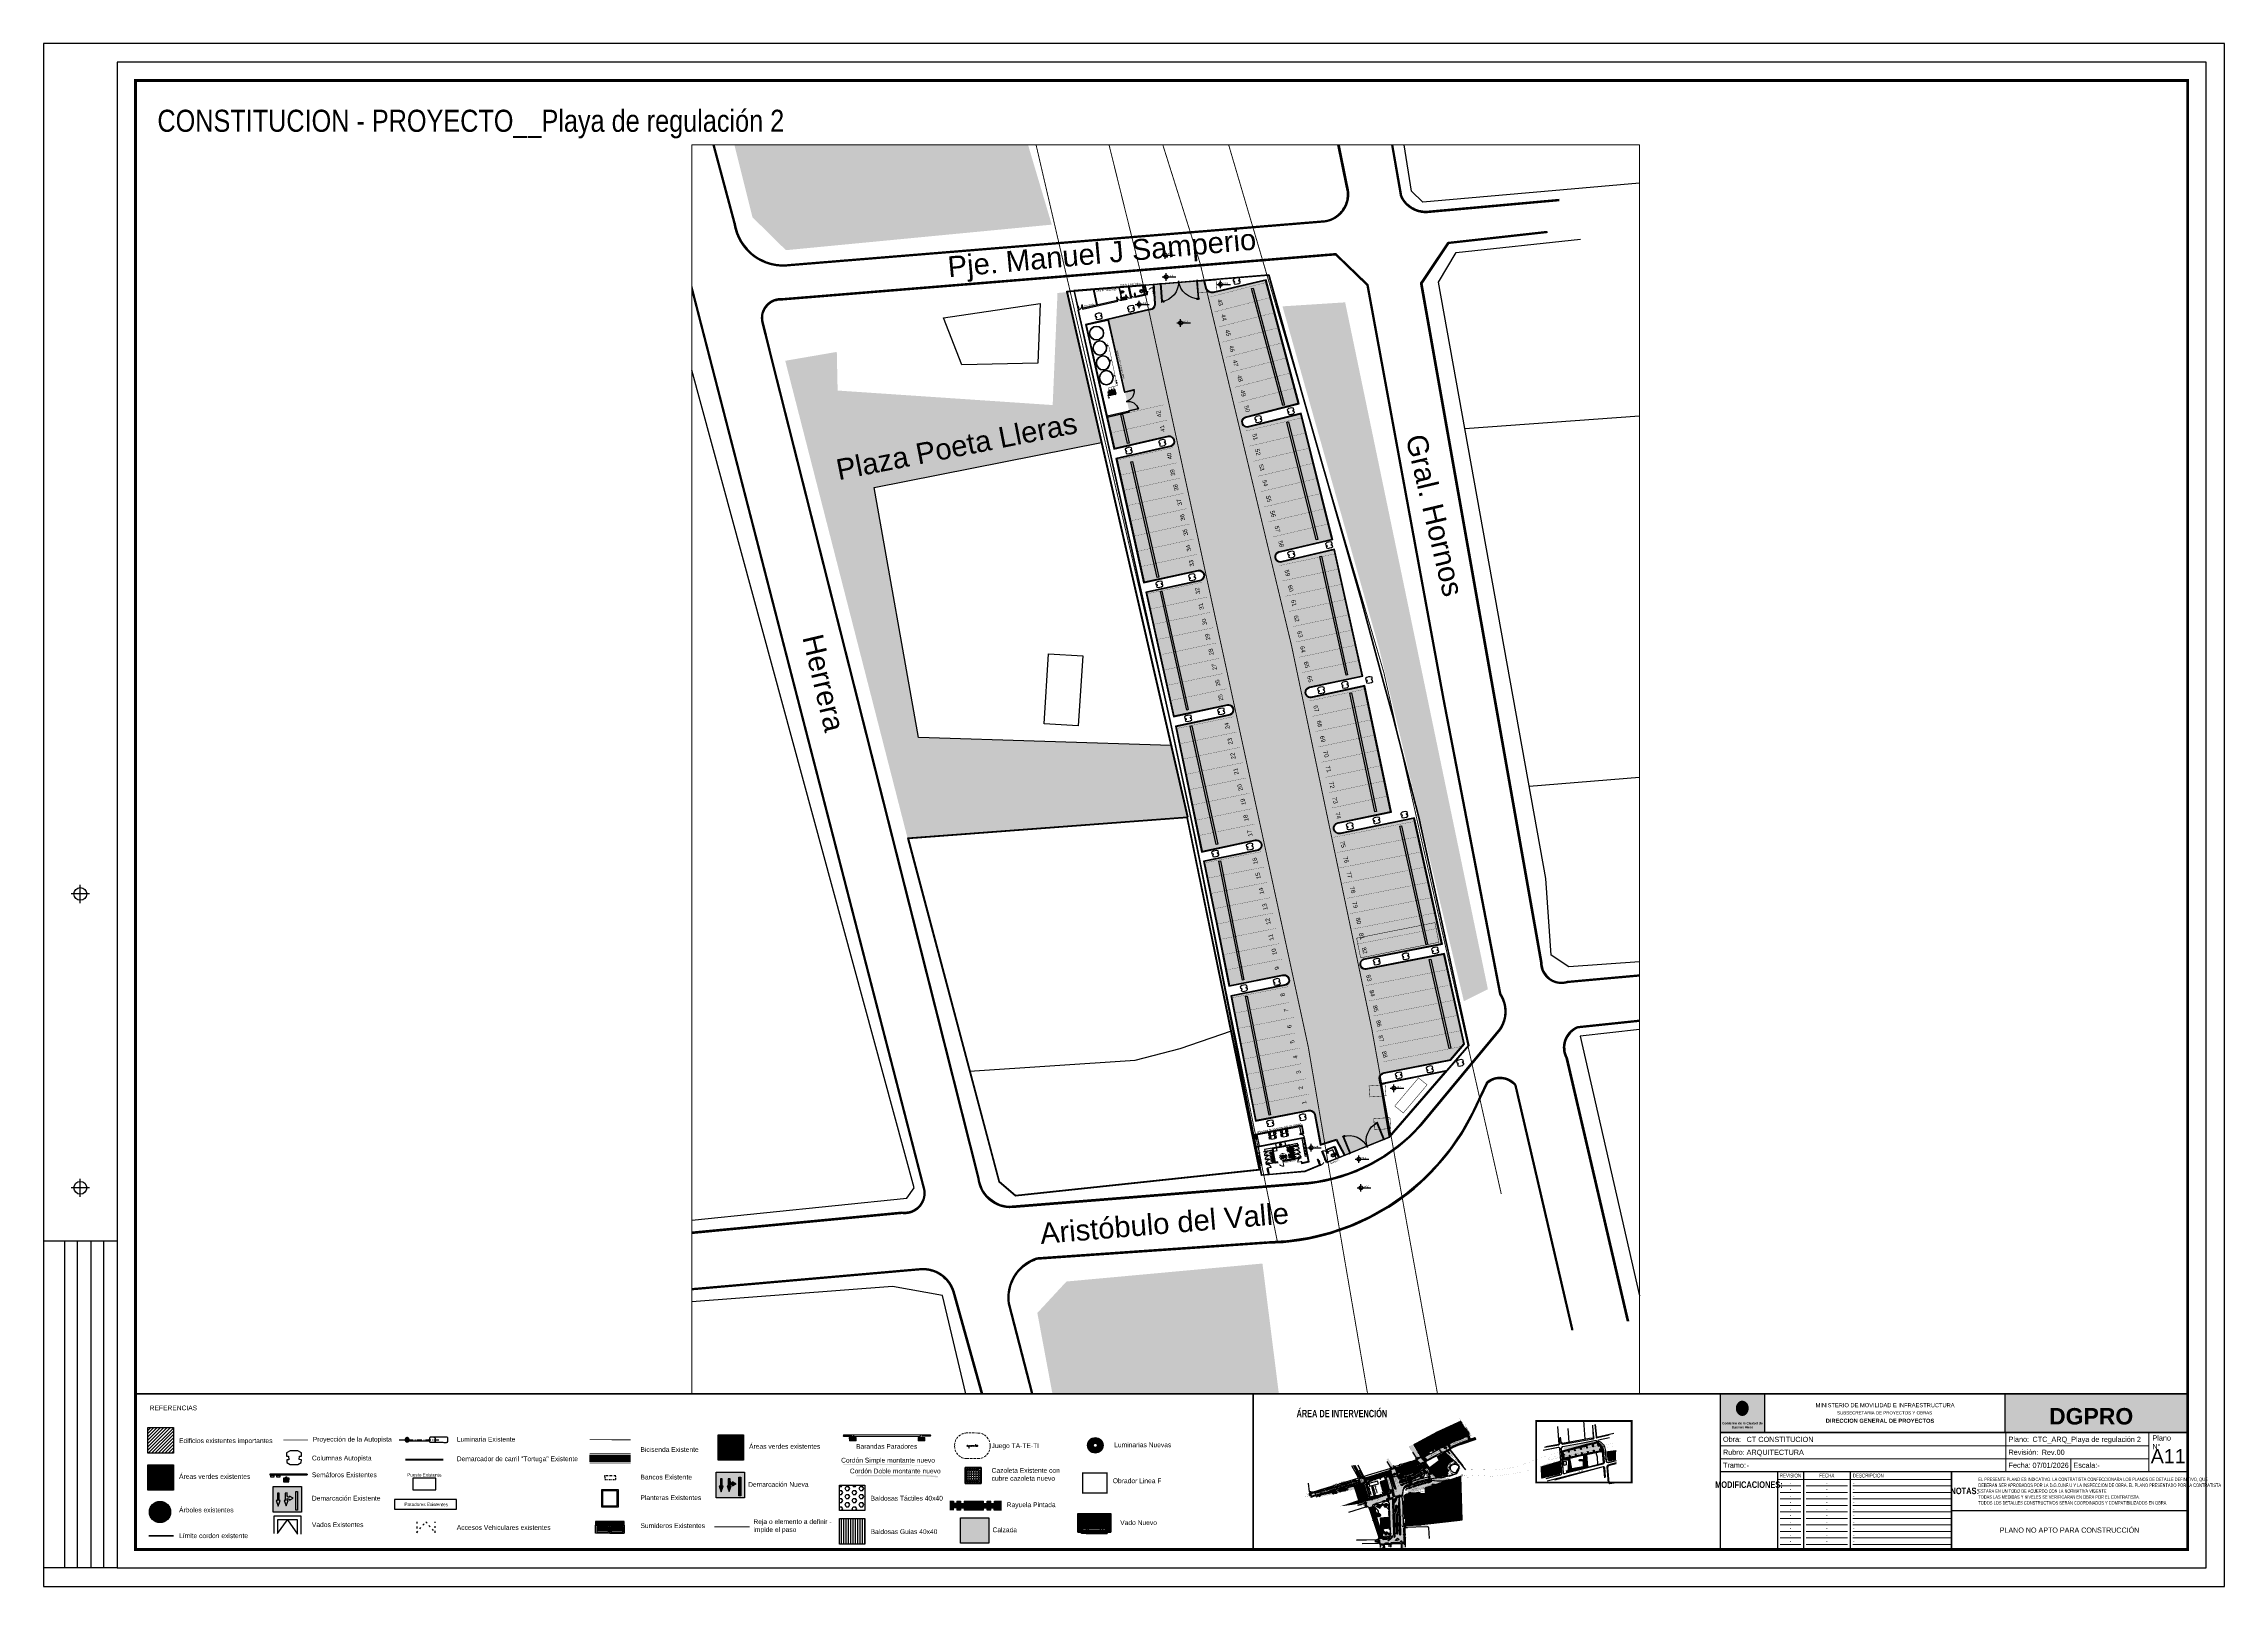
# Paper-space layout 'CTC_ARQ_Playa de regulación 2' of a CAD drawing. Header units: metres, sheet in millimetres. Extents: x 0 to 594, y 0 to 420.
# The model-space entities are those that its viewports show. They can reach past a viewport. Long polylines and large blocks are cut down to what shows.
import ezdxf
from ezdxf.enums import TextEntityAlignment as Align

# ---------------------------------------------------------------- set-up
doc = ezdxf.new("R2010")
doc.units = ezdxf.units.M
doc.set_wipeout_variables(frame=1)
for name, pattern in [('ACAD_ISO03W100', [30, 12, -18]), ('AM_ISO02W050x2', [3.75, 3, -0.75]), ('AP-AC_SA$0$MTB GENERAL BASE 18$0$Dash Style-6', [1.04164, 0.625, -0.20828, 0.06943, -0.13893]), ('AP-ARB$0$HIDDENX2', [0.75, 0.5, -0.25]), ('CARRIL', [2.65, 1, -1.65]), ('CTCUII- XREF$0$STYLE_11', [0.386658, 0.193329, -0.193329]), ('DASHDOT', [1, 0.5, -0.25, 0, -0.25]), ('DASHED', [0.75, 0.5, -0.25]), ('DASHED2', [0.375, 0.25, -0.125]), ('HIDDEN B', [0.375, 0.25, -0.125]), ('HIDDENX2', [0.75, 0.5, -0.25])]:
    doc.linetypes.add(name, pattern=pattern)
doc.layers.add('0-CARPINTERIAS', color=7, linetype='Continuous', lineweight=9, true_color=0x737373)
for name, color, linetype, lineweight in [('0-E-BARANDAS', 1, 'Continuous', 5), ('carpinterias', 2, 'Continuous', 5), ('PR_Podoctatiles', 40, 'Continuous', 5), ('SansNom [1.1]', 7, 'Continuous', 0)]:
    doc.layers.add(name, color=color, linetype=linetype, lineweight=lineweight)
for name, color, linetype in [('00-Ilum. nueva', 2, 'Continuous'), ('ACOTACIONES', 6, 'Continuous'), ('ANOTACIONES', 6, 'Continuous'), ('BALDOSAS NUEVAS', 252, 'Continuous'), ('BOULEVARD', 1, 'Continuous'), ('CAZOLETAS EXISTENTES', 252, 'Continuous'), ('DGPRO_ Calzada', 252, 'Continuous'), ('DGPRO_Accesos vehiculares existentes', 1, 'Continuous'), ('DGPRO_Aclaraciones', 6, 'Continuous'), ('DGPRO_Anotaciones', 6, 'Continuous'), ('DGPRO_Arboles existentes', 252, 'Continuous'), ('DGPRO_Areas verdes existentes', 253, 'Continuous'), ('DGPRO_ARQ_EXISTENCIA', 7, 'Continuous'), ('DGPRO_Autopista', 160, 'Continuous'), ('DGPRO_Baldosas guias', 253, 'Continuous'), ('DGPRO_Bolardos', 252, 'Continuous'), ('DGPRO_Carteles existentes', 1, 'Continuous'), ('DGPRO_Colores', 1, 'Continuous'), ('DGPRO_Columnas', 2, 'Continuous'), ('DGPRO_Cordon existente', 244, 'HIDDENX2'), ('DGPRO_Cordon nuevo', 1, 'Continuous'), ('DGPRO_Cordon provisorio', 1, 'Continuous'), ('DGPRO_Cordones viales', 40, 'Continuous'), ('DGPRO_Cruces elevados nuevos', 1, 'Continuous'), ('DGPRO_Cubre cazoleta', 1, 'Continuous'), ('DGPRO_DH Amarilla', 40, 'Continuous'), ('DGPRO_DH blanca', 255, 'Continuous'), ('DGPRO_DH Cordon bicisenda', 40, 'Continuous'), ('DGPRO_DH existentes', 1, 'Continuous'), ('DGPRO_DH ROJA', 12, 'Continuous'), ('DGPRO_Edificacion existente', 2, 'Continuous'), ('DGPRO_Edificacion nueva playas de regulacion', 2, 'Continuous'), ('DGPRO_Escaleras existentes', 1, 'Continuous'), ('DGPRO_H Peinado', 253, 'Continuous'), ('DGPRO_Luminarias existentes', 1, 'Continuous'), ('DGPRO_Mobiliarios', 1, 'Continuous'), ('DGPRO_Mobiliarios existentes', 1, 'Continuous'), ('DGPRO_Mov 5.1.2026', 7, 'Continuous'), ('DGPRO_NUEVAS REJAS', 132, 'Continuous'), ('DGPRO_Nuevas veredas', 1, 'Continuous'), ('DGPRO_Nuevo alambrado playa de carga', 2, 'Continuous'), ('DGPRO_Obrador F', 30, 'Continuous'), ('DGPRO_Paradores existentes', 252, 'Continuous'), ('DGPRO_Paradores nuevos', 1, 'Continuous'), ('DGPRO_Planteras existentes', 1, 'Continuous'), ('DGPRO_Planteras nuevas', 1, 'Continuous'), ('DGPRO_Puertas playa de carga', 1, 'Continuous'), ('DGPRO_Puestos existentes', 1, 'Continuous'), ('DGPRO_Puestos nuevos', 1, 'Continuous'), ('DGPRO_rampas paradores', 1, 'Continuous'), ('DGPRO_Rejas', 1, 'Continuous'), ('DGPRO_Semaforos', 1, 'Continuous'), ('DGPRO_Sumideros existentes', 251, 'Continuous'), ('DGPRO_Tactiles', 40, 'Continuous'), ('DGPRO_Tanques incendio', 1, 'Continuous'), ('DGPRO_Tapas existentes', 1, 'Continuous'), ('DGPRO_Topes playa de regulacion', 40, 'Continuous'), ('DGPRO_TOPO', 7, 'Continuous'), ('DGPRO_Tortuga', 40, 'Continuous'), ('DGPRO_Vados existentes', 252, 'Continuous'), ('DGPRO_Vados nuevos', 1, 'Continuous'), ('DGPRO_Vereda existente', 1, 'Continuous'), ('edificacion', 2, 'Continuous'), ('H', 253, 'Continuous'), ('HATCH SOLADOS', 254, 'Continuous'), ('hojas carpinteria', 2, 'Continuous'), ('iluminacion nueva verda', 7, 'Continuous'), ('INC- Incendio', 164, 'Continuous'), ('IS-AGUAFRIA', 152, 'DASHED'), ('MOBILIARIO', 1, 'Continuous'), ('paradas', 7, 'Continuous'), ('REFERENCIAS - Rotulo y Layout', 7, 'Continuous'), ('REFERENCIAS - Texto', 7, 'Continuous'), ('REJA', 1, 'Continuous'), ('TACTILES NUEVOS', 1, 'Continuous'), ('VPORTS-ROTULO', 7, 'Continuous'), ('VPORTS-TEXTO', 7, 'Continuous'), ('Z- Rotulos', 7, 'Continuous')]:
    doc.layers.add(name, color=color, linetype=linetype)
for name, color, linetype, true_color in [('DGPRO_DH Verde', 7, 'Continuous', 0x579a64), ('DGPRO_Escaleras proyectadas subte F', 7, 'Continuous', 0xe88f4a), ('DGPRO_Hatch edificios', 7, 'Continuous', 0xd1e8ff), ('DGPRO_Nuevas areas verdes', 7, 'Continuous', 0xc1ccb7), ('DGPRO_Preconformadas', 7, 'Continuous', 0xeeeced), ('TACTILES PARADAS', 7, 'Continuous', 0xffffd1)]:
    doc.layers.add(name, color=color, linetype=linetype, true_color=true_color)
doc.layers.add('DGPRO_VIEWPORT', color=255, linetype='Continuous', plot=False)
doc.styles.add('00_arial narrow', font='ARIALN.TTF', dxfattribs={"width": 0.8})
doc.styles.add('ARIAL', font='arial.ttf')
doc.styles.add('REFERENCIAS', font='arial.ttf', dxfattribs={"width": 0.8})
doc.styles.get("Standard").update_dxf_attribs({"font": 'arial.ttf'})
doc.styles.add('style2', font='arial.ttf', dxfattribs={"height": 0.11})
doc.dimstyles.new('0_CMC', dxfattribs={"dimtxt": 0.6, "dimasz": 0.1, "dimexe": 0.06, "dimexo": 0.1, "dimgap": 0.07, "dimtad": 1, "dimrnd": 0.1, "dimzin": 4, "dimdsep": 46, "dimtxsty": 'REFERENCIAS', "dimblk": 'ARCHTICK', "dimcen": 0, "dimdle": 0.004, "dimse1": 1, "dimse2": 1, "dimadec": 6, "dimazin": 2, "dimtfac": 1, "dimtofl": 0, "dimtmove": 1, "dimatfit": 0, "dimldrblk": 'DOT', "dimfxl": 0.0015, "dimtolj": 1, "dimtzin": 0, "dimlwd": -1, "dimlwe": -1, "dimarcsym": 0})
pattern_1 = [(198, (-3467.0911, -2392.85435), (0.081433703, -0.250627168), [])]
pattern_2 = [(45, (-399.8111, -1131.54865), (-0.4490128, 0.4490128), [])]

# ---------------------------------------------------------------- blocks, each defined once
blk = doc.blocks.new('Lámina 2xA3')
for p, q in [((0, 415000), (0, 410000)), ((0, 10000), (0, 5000))]:
    blk.add_line(p, q)
at = {"ltscale": 0.15}
for p, q in [((20000, 93957), (0, 93957)), ((5678, 93957), (5678, 5000)), ((9174, 93957), (9174, 5000)), ((12839, 93957), (12839, 5000)), ((16334, 93957), (16334, 5000)), ((20000, 5000), (0, 5000))]:
    blk.add_line(p, q, dxfattribs=at)
blk.add_lwpolyline([(0, 420000), (0, 0), (594000, 0), (594000, 420000), (0, 420000)], dxfattribs=at)
blk.add_lwpolyline([(20000, 5000), (589000, 5000), (589000, 415000), (20000, 415000)], close=True, dxfattribs=at)
at = {"const_width": 800}
blk.add_lwpolyline([(25000, 10000), (584000, 10000), (584000, 410000), (25000, 410000)], close=True, dxfattribs=at)
at = {"color": 253}
for points in [[(10000, 186029), (10000, 190971)], [(12471, 188500), (7529, 188500)], [(12471, 108500), (7529, 108500)], [(10000, 106029), (10000, 110971)]]:
    blk.add_lwpolyline(points, dxfattribs=at)
for centre in [(10000, 188500), (10000, 108500)]:
    blk.add_circle(centre, 1730, dxfattribs=at)
blk = doc.blocks.new('LOGO')
at = {"layer": 'REFERENCIAS - Rotulo y Layout', "true_color": 0x9c9c9c}
blk.add_hatch(color=253, dxfattribs=at).paths.add_polyline_path([(233317, -15951), (223009, -15951), (223009, -6875), (233317, -6875)])
at = {"layer": 'REFERENCIAS - Rotulo y Layout', "linetype": 'Continuous'}
for color, points in [(7, [(227932, -12134), (227891, -12093), (227766, -12093), (227766, -12059), (227650, -12059), (227650, -12018), (227566, -12018), (227566, -11976), (227491, -11976), (227491, -11935), (227449, -11935), (227408, -11893), (227366, -11893), (227366, -11851), (227333, -11851), (227333, -11818), (227291, -11818), (227291, -11776), (227250, -11776), (227133, -11660), (227133, -11618), (227092, -11618), (227092, -11576), (227050, -11576), (227050, -11535), (227008, -11535), (227008, -11493), (226967, -11493), (226967, -11418), (226933, -11418), (226933, -11377), (226891, -11335), (226891, -11293), (226850, -11252), (226850, -11177), (226808, -11177), (226808, -11093), (226767, -11093), (226767, -10977), (226733, -10977), (226733, -10852), (226692, -10852), (226692, -10619), (226650, -10619), (226650, -10061), (226692, -10020), (226692, -9819), (226733, -9819), (226733, -9695), (226767, -9695), (226767, -9578), (226808, -9578), (226808, -9462), (226850, -9462), (226850, -9378), (226891, -9378), (226891, -9336), (226933, -9295), (226933, -9253), (226967, -9220), (226967, -9178), (227008, -9178), (227008, -9137), (227050, -9137), (227050, -9062), (227092, -9062), (227092, -9020), (227133, -9020), (227133, -8979), (227166, -8979), (227166, -8937), (227208, -8937), (227208, -8895), (227250, -8895), (227250, -8853), (227291, -8853), (227291, -8820), (227366, -8820), (227366, -8778), (227408, -8778), (227408, -8737), (227449, -8737), (227491, -8695), (227533, -8695), (227533, -8662), (227608, -8662), (227608, -8620), (227733, -8620), (227733, -8579), (227849, -8579), (227891, -8537), (228407, -8537), (228407, -8579), (228565, -8579), (228565, -8620), (228649, -8620), (228649, -8662), (228732, -8662), (228732, -8695), (228807, -8695), (228807, -8737), (228849, -8737), (228890, -8778), (228932, -8778), (228932, -8820), (228965, -8820), (228965, -8853), (229007, -8853), (229007, -8895), (229048, -8895), (229048, -8937), (229090, -8937), (229165, -9020), (229165, -9062), (229207, -9062), (229207, -9095), (229248, -9095), (229248, -9137), (229290, -9137), (229290, -9220), (229332, -9220), (229332, -9253), (229365, -9253), (229365, -9336), (229406, -9336), (229406, -9420), (229448, -9420), (229448, -9495), (229490, -9537), (229490, -9620), (229531, -9620), (229531, -9736), (229564, -9736), (229564, -9894), (229606, -9894), (229606, -10253), (229648, -10253), (229648, -10419), (229606, -10419), (229606, -10736), (229564, -10777), (229564, -10894), (229531, -10935), (229531, -11060), (229490, -11060), (229490, -11135), (229448, -11135), (229448, -11219), (229406, -11252), (229406, -11293), (229365, -11335), (229365, -11377), (229332, -11377), (229332, -11460), (229290, -11460), (229290, -11493), (229248, -11535), (229248, -11576), (229207, -11576), (229207, -11618), (229165, -11618), (229165, -11660), (229131, -11660), (229131, -11693), (229090, -11693), (229090, -11735), (229048, -11735), (229048, -11776), (229007, -11776), (229007, -11818), (228965, -11818), (228965, -11851), (228932, -11851), (228932, -11893), (228849, -11893), (228849, -11935), (228807, -11935), (228807, -11976), (228732, -11976), (228732, -12018), (228649, -12018), (228649, -12059), (228532, -12059), (228532, -12093), (228365, -12093), (228365, -12134), (227932, -12134)]), (254, [(226891, -10178), (226967, -10136), (226967, -10178), (226891, -10178)]), (254, [(226967, -10253), (226933, -10219), (227050, -10219), (227008, -10253), (226967, -10253)]), (254, [(227008, -10178), (227008, -10136), (227092, -10178), (227008, -10178)]), (254, [(227208, -10136), (227291, -10094), (227291, -10136), (227208, -10136)]), (7, [(228074, -10045), (228007, -10011), (227841, -9936), (227641, -9903), (227683, -9828), (227824, -9661), (227808, -9636), (227608, -9503), (227458, -9512), (227424, -9520), (227316, -9495), (227316, -9411), (227441, -9370), (227474, -9353), (227508, -9336), (227583, -9303), (227600, -9295), (227616, -9286), (227641, -9270), (227674, -9262), (227774, -9237), (227857, -9237), (227874, -9237), (227916, -9245), (228032, -9286), (228058, -9295), (228091, -9303), (228091, -9253), (228099, -9037), (228157, -9029), (228266, -9187), (228399, -9237), (228424, -9237), (228457, -9237), (228524, -9245), (228590, -9253), (228624, -9270), (228674, -9286), (228707, -9295), (228740, -9311), (228774, -9320), (228873, -9353), (228907, -9361), (228990, -9378), (229007, -9378), (228998, -9453), (228940, -9495), (228915, -9503), (228890, -9520), (228732, -9562), (228573, -9545), (228532, -9553), (228474, -9586), (228465, -9595), (228291, -9786), (228207, -9819), (228116, -9894), (228116, -9994), (228091, -10045), (228074, -10045)]), (254, [(227333, -10136), (227333, -10094), (227408, -10136), (227333, -10136)]), (256, [(228133, -9137), (228133, -9095), (228166, -9095), (228166, -9137), (228133, -9137)]), (254, [(228607, -10136), (228732, -10061), (228732, -10094), (228690, -10094), (228690, -10136), (228607, -10136)]), (254, [(228732, -10219), (228649, -10178), (228807, -10178), (228732, -10219)]), (254, [(228732, -10136), (228732, -10061), (228807, -10136), (228732, -10136)]), (254, [(229007, -10253), (229090, -10219), (229090, -10253), (229007, -10253)]), (254, [(229131, -10253), (229131, -10219), (229207, -10253), (229131, -10253)]), (254, [(226891, -10419), (226967, -10377), (226967, -10419), (226891, -10419)]), (254, [(226967, -10494), (226891, -10461), (227092, -10461), (227008, -10494), (226967, -10494)]), (254, [(227008, -10419), (227008, -10377), (227092, -10419), (227008, -10419)]), (254, [(228607, -10444), (228707, -10377), (228707, -10402), (228707, -10444), (228607, -10444)]), (254, [(228732, -10535), (228607, -10494), (228765, -10494), (228765, -10535), (228732, -10535)]), (254, [(228732, -10461), (228732, -10377), (228849, -10461), (228732, -10461)]), (254, [(229131, -10336), (229048, -10294), (229207, -10294), (229131, -10336)])]:
    blk.add_hatch(color=color, dxfattribs=at).paths.add_polyline_path(points)
at = {"layer": 'REFERENCIAS - Rotulo y Layout'}
for points in [[(228457, -11244), (228349, -11235), (228232, -11227), (228099, -11202), (227957, -11177), (227891, -11169), (227824, -11160), (227799, -11152), (227766, -11152), (227841, -11119), (227891, -11077), (227941, -11035), (227966, -11002), (227991, -10969), (228007, -10935), (228032, -10919), (228058, -10894), (228066, -10869), (228016, -10852), (227974, -10852), (227974, -10769), (227974, -10686), (228083, -10686), (228141, -10661), (228124, -10652), (228108, -10644), (228091, -10636), (228032, -10611), (227982, -10611), (227974, -10602), (227957, -10652), (227949, -10719), (227957, -10777), (227957, -10852), (227849, -10852), (227849, -10752), (227849, -10669), (227841, -10586), (227841, -10502), (227932, -10311), (228024, -10361), (228049, -10369), (228083, -10369), (228058, -10336), (228041, -10319), (228024, -10294), (228016, -10277), (227974, -10253), (227841, -10452), (227841, -10394), (227841, -10344), (227833, -10294), (227833, -10244), (227816, -10277), (227816, -10311), (227816, -10377), (227816, -10436), (227816, -10469), (227816, -10502), (227650, -10844), (227508, -10494), (227508, -10377), (227500, -10311), (227500, -10253), (227500, -10228), (227500, -10211), (227483, -10228), (227483, -10311), (227483, -10377), (227474, -10436), (227474, -10494), (227433, -10602), (227316, -10336), (227316, -10244), (227316, -10211), (227416, -10161), (227366, -10094), (227316, -10061), (227316, -9986), (227316, -9919), (227308, -9861), (227308, -9786), (227399, -9778), (227416, -9786), (227441, -9778), (227458, -9770), (227449, -9753), (227433, -9753), (227416, -9745), (227399, -9728), (227374, -9720), (227350, -9711), (227333, -9711), (227308, -9720), (227308, -9703), (227291, -9728), (227291, -9761), (227283, -9853), (227283, -10003), (227283, -10061), (227183, -10136), (227283, -10211), (227283, -10311), (227283, -10336), (227075, -10827), (227042, -10711), (227092, -10711), (227100, -10686), (227033, -10686), (227017, -10611), (227008, -10586), (227008, -10510), (227125, -10461), (227067, -10386), (227008, -10344), (227008, -10311), (227008, -10269), (227108, -10219), (227058, -10161), (227008, -10119), (227008, -10078), (227000, -10045), (227000, -9986), (227033, -9977), (227050, -9977), (227133, -9961), (227058, -9928), (227008, -9928), (226983, -9928), (226983, -9961), (226983, -10011), (226975, -10061), (226975, -10119), (226875, -10194), (226975, -10269), (226975, -10344), (226858, -10427), (226975, -10510), (226975, -10544), (226967, -10561), (226967, -10611), (226950, -10686), (226891, -10686), (226942, -10711), (226908, -10852), (226850, -10852), (226800, -10652), (226783, -10452), (226775, -10244), (226800, -10045), (226833, -9853), (226891, -9678), (226942, -9503), (227017, -9386), (227092, -9262), (227117, -9228), (227142, -9195), (227191, -9203), (227283, -9212), (227374, -9220), (227508, -9195), (227525, -9187), (227575, -9178), (227625, -9170), (227699, -9170), (227783, -9162), (227866, -9170), (227907, -9178), (227866, -9103), (227766, -9087), (227658, -9070), (227516, -9087), (227466, -9095), (227433, -9095), (227374, -9087), (227316, -9078), (227291, -9070), (227266, -9054), (227333, -8979), (227408, -8920), (227466, -8954), (227525, -8970), (227583, -8987), (227625, -8995), (227674, -9004), (227741, -9012), (227799, -9020), (227857, -9045), (227916, -9062), (227932, -9078), (227949, -9045), (227941, -9004), (227891, -8979), (227849, -8962), (227708, -8920), (227650, -8895), (227591, -8862), (227550, -8820), (227633, -8770), (227733, -8737), (227749, -8754), (227766, -8770), (227791, -8795), (227816, -8812), (227874, -8853), (227941, -8895), (227966, -8937), (227999, -8987), (228041, -8920), (228032, -8895), (227999, -8853), (227974, -8812), (227941, -8778), (227907, -8754), (227899, -8729), (227882, -8712), (227974, -8662), (228074, -8662), (228108, -8945), (228157, -8945), (228199, -8662), (228307, -8662), (228407, -8687), (228390, -8712), (228382, -8745), (228349, -8778), (228307, -8812), (228282, -8853), (228249, -8895), (228241, -8929), (228224, -8954), (228274, -8987), (228307, -8954), (228324, -8920), (228424, -8837), (228449, -8820), (228482, -8795), (228507, -8778), (228524, -8762), (228582, -8745), (228607, -8754), (228674, -8795), (228732, -8820), (228707, -8837), (228690, -8853), (228657, -8878), (228616, -8904), (228582, -8912), (228540, -8929), (228482, -8945), (228424, -8962), (228390, -8979), (228349, -9004), (228316, -9020), (228374, -9062), (228490, -9020), (228565, -9012), (228632, -9004), (228707, -8987), (228774, -8979), (228824, -8945), (228865, -8920), (228948, -8979), (229015, -9054), (228990, -9070), (228965, -9078), (228907, -9087), (228849, -9095), (228815, -9095), (228782, -9087), (228616, -9070), (228515, -9087), (228415, -9103), (228365, -9120), (228374, -9145), (228415, -9170), (228499, -9162), (228582, -9162), (228674, -9170), (228757, -9187), (228774, -9195), (228907, -9220), (228998, -9212), (229090, -9203), (229131, -9187), (229207, -9286), (229282, -9420), (229356, -9562), (229406, -9728), (229456, -9894), (229490, -10136), (229515, -10377), (229481, -10611), (229465, -10711), (229456, -10744), (229431, -10852), (229415, -10910), (229398, -10960), (229131, -10344), (229248, -10294), (229190, -10228), (229131, -10186), (229131, -9994), (229240, -9986), (229265, -9986), (229290, -9961), (229273, -9961), (229248, -9961), (229223, -9936), (229190, -9919), (229131, -9919), (229115, -9886), (229106, -9928), (229098, -9961), (229098, -10086), (229098, -10128), (229098, -10186), (228982, -10269), (229090, -10344), (228865, -10894), (228749, -10544), (228882, -10485), (228740, -10352), (228740, -10319), (228740, -10219), (228857, -10161), (228799, -10086), (228740, -10045), (228740, -9977), (228740, -9853), (228732, -9794), (228840, -9786), (228882, -9770), (228898, -9761), (228815, -9728), (228790, -9711), (228749, -9711), (228732, -9703), (228724, -9686), (228715, -9728), (228715, -9770), (228707, -9853), (228707, -9936), (228707, -10045), (228590, -10128), (228707, -10219), (228707, -10286), (228707, -10319), (228707, -10352), (228565, -10452), (228690, -10544), (228299, -10977), (228274, -10977), (228241, -11043), (228299, -11093), (228332, -11144), (228374, -11202), (228474, -11235), (228474, -11244), (228457, -11244)], [(227891, -9661), (227891, -9620), (227849, -9620), (227849, -9578), (227808, -9578), (227808, -9495), (227766, -9495), (227766, -9462), (227408, -9462), (227408, -9420), (227533, -9420), (227533, -9378), (227608, -9378), (227608, -9336), (227691, -9336), (227691, -9295), (227966, -9295), (227966, -9336), (228049, -9336), (228049, -9378), (228091, -9378), (228091, -9462), (228049, -9462), (228049, -9537), (228007, -9537), (228007, -9578), (227966, -9578), (227966, -9620), (227932, -9620), (227932, -9661), (227891, -9661)], [(228058, -9977), (227966, -9903), (227907, -9878), (227833, -9878), (227808, -9878), (227766, -9844), (227791, -9836), (227808, -9819), (227833, -9803), (227899, -9753), (227924, -9728), (228032, -9628), (228049, -9603), (228083, -9562), (228099, -9537), (228124, -9470), (228149, -9286), (228149, -9262), (228108, -9170), (228182, -9128), (228216, -9195), (228224, -9228), (228232, -9270), (228266, -9370), (228266, -9395), (228282, -9445), (228291, -9503), (228299, -9545), (228299, -9628), (228133, -9761), (228099, -9778), (228058, -9861), (228058, -9928), (228058, -9953), (228058, -9961), (228058, -9977)], [(228365, -9620), (228365, -9537), (228332, -9537), (228332, -9295), (228607, -9295), (228607, -9336), (228732, -9336), (228732, -9378), (228807, -9378), (228807, -9420), (228932, -9420), (228932, -9462), (228849, -9462), (228849, -9495), (228490, -9495), (228490, -9537), (228407, -9537), (228407, -9620), (228365, -9620)], [(226933, -10852), (226967, -10736), (226967, -10852), (226933, -10852)], [(227008, -10852), (227008, -10736), (227050, -10852), (227008, -10852)], [(228449, -11535), (228449, -11493), (228166, -11493), (228166, -11460), (227849, -11460), (227849, -11418), (227166, -11418), (227133, -11460), (227133, -11418), (227092, -11418), (227092, -11377), (227050, -11377), (227050, -11335), (227092, -11293), (227366, -11293), (227366, -11252), (227691, -11252), (227691, -11293), (228007, -11293), (228007, -11335), (228249, -11335), (228291, -11377), (228932, -11377), (228932, -11335), (229131, -11335), (229165, -11293), (229248, -11293), (229248, -11335), (229207, -11335), (229207, -11377), (229165, -11418), (229165, -11460), (229048, -11460), (229048, -11493), (228732, -11493), (228732, -11535), (228449, -11535)], [(227092, -10977), (227092, -10852), (227291, -10419), (227133, -10977), (227092, -10977)], [(227208, -11060), (227208, -11018), (227166, -11018), (227291, -10535), (227291, -11060), (227208, -11060)], [(228490, -11818), (228490, -11776), (228166, -11776), (228133, -11735), (227891, -11735), (227891, -11693), (227333, -11693), (227333, -11660), (227291, -11660), (227291, -11618), (227250, -11618), (227250, -11576), (227208, -11576), (227250, -11535), (227766, -11535), (227766, -11576), (228091, -11576), (228091, -11618), (228365, -11618), (228365, -11660), (228849, -11660), (228849, -11618), (229007, -11618), (229007, -11660), (228965, -11660), (228932, -11693), (228890, -11693), (228890, -11735), (228849, -11735), (228849, -11776), (228765, -11776), (228765, -11818), (228490, -11818)], [(227366, -10694), (227333, -10419), (227408, -10619), (227366, -10694)], [(227333, -10852), (227333, -10577), (227366, -10736), (227333, -10852)], [(227333, -11060), (227333, -10894), (227366, -10777), (227449, -11060), (227333, -11060)], [(227449, -11018), (227408, -10736), (227449, -10661), (227491, -10736), (227491, -10819), (227449, -10819), (227449, -11018)], [(227491, -10694), (227449, -10619), (227491, -10577), (227491, -10694)], [(227566, -10935), (227533, -10777), (227533, -10577), (227650, -10852), (227608, -10852), (227608, -10935), (227566, -10935)], [(227533, -10977), (227533, -10852), (227566, -10977), (227533, -10977)], [(227966, -12018), (227966, -11976), (227808, -11976), (227808, -11935), (227691, -11935), (227691, -11893), (227608, -11893), (227608, -11851), (227533, -11851), (227533, -11818), (227808, -11818), (227808, -11851), (228091, -11851), (228091, -11893), (228365, -11893), (228365, -11935), (228490, -11935), (228490, -11976), (228291, -11976), (228291, -12018), (227966, -12018)], [(227691, -10852), (227808, -10577), (227808, -10852), (227691, -10852)], [(228332, -10977), (228690, -10577), (228565, -10977), (228332, -10977)], [(228607, -10977), (228690, -10577), (228690, -10977), (228607, -10977)], [(228765, -11060), (228765, -10736), (228732, -10736), (228732, -10577), (228849, -10935), (228807, -11060), (228765, -11060)], [(228890, -11135), (228890, -11093), (228807, -11093), (228807, -11060), (228849, -10977), (228932, -11135), (228890, -11135)], [(228932, -11093), (228890, -10935), (229090, -10461), (228932, -11093)], [(228965, -11135), (229048, -10777), (229090, -10577), (229090, -11135), (228965, -11135)], [(229248, -10977), (229131, -10461), (229165, -10461), (229365, -10977), (229248, -10977)], [(229131, -11093), (229131, -10577), (229248, -10977), (229248, -11018), (229207, -11018), (229207, -11060), (229165, -11060), (229165, -11093), (229131, -11093)]]:
    blk.add_hatch(color=254, dxfattribs=at).paths.add_polyline_path(points)
at = {"layer": 'REFERENCIAS - Texto', "color": 0, "linetype": 'Continuous', "insert": (228163, -14314), "char_height": 563.64, "width": 9719.11, "attachment_point": 5}
blk.add_mtext('{\\fArial|b1|i0|c0|p34;\\C256;Gobierno de la Ciudad de \\PBuenos Aires }', dxfattribs=at)
blk = doc.blocks.new('AP-AF-LÁMINA A2')
at = {"layer": 'REFERENCIAS - Rotulo y Layout', "linetype": 'Continuous', "true_color": 0xd6b824}
blk.add_hatch(color=52, dxfattribs=at).paths.add_polyline_path([(534425, 52516), (583925, 52516), (583925, 41909), (534425, 41909)])
at = {"layer": 'VPORTS-ROTULO', "color": 250, "lineweight": 0, "ltscale": 0.3, "true_color": 0x3d3d3e}
for p, q in [((534500, 31214), (534500, 41909)), ((573393, 41909), (573393, 31214)), ((573393, 38286), (456714, 38286)), ((573393, 34750), (456714, 34750)), ((552179, 34750), (552179, 31214))]:
    blk.add_line(p, q, dxfattribs=at)
at = {"layer": 'VPORTS-ROTULO', "const_width": 424}
for points in [[(25000, 52429), (329429, 52429), (329429, 10000), (25000, 10000)], [(329429, 52429), (456714, 52429), (456714, 10000), (329429, 10000)], [(584000, 52429), (456714, 52429), (456714, 10000), (584000, 10000)]]:
    blk.add_lwpolyline(points, close=True, dxfattribs=at)
for points in [[(456714, 52429), (456714, 10000)], [(468776, 41821), (468776, 52429)], [(534237, 41821), (534237, 52429)], [(456714, 41909), (583925, 41909)], [(456714, 31214), (584000, 31214)], [(519650, 10000), (519650, 31214)], [(519650, 20607), (584000, 20607)]]:
    blk.add_lwpolyline(points, dxfattribs=at)
at = {"layer": 'VPORTS-ROTULO'}
for points in [[(472271, 31214), (472271, 10471)], [(479343, 31214), (479343, 10471)], [(492071, 31214), (492071, 10471)]]:
    blk.add_lwpolyline(points, dxfattribs=at)
at = {"layer": 'VPORTS-ROTULO', "color": 250, "lineweight": 0, "ltscale": 0.3, "true_color": 0x3d3d3e}
for points in [[(472271, 29093), (519650, 29093)], [(472979, 27325), (478636, 27325)], [(472979, 25557), (478636, 25557)], [(472979, 23789), (478636, 23789)], [(480050, 27325), (491364, 27325)], [(480050, 25557), (491364, 25557)], [(480050, 23789), (491364, 23789)], [(492779, 27325), (519650, 27325)], [(492779, 25557), (519650, 25557)], [(492779, 23789), (519650, 23789)], [(472979, 22021), (478636, 22021)], [(472979, 20254), (478636, 20254)], [(472979, 18486), (478636, 18486)], [(480050, 22021), (491364, 22021)], [(480050, 20254), (491364, 20254)], [(480050, 18486), (491364, 18486)], [(492779, 22021), (519650, 22021)], [(492779, 20254), (519650, 20254)], [(492779, 18486), (519650, 18486)], [(472979, 16718), (478636, 16718)], [(472979, 14950), (478636, 14950)], [(472979, 13182), (478636, 13182)], [(480050, 16718), (491364, 16718)], [(480050, 14950), (491364, 14950)], [(480050, 13182), (491364, 13182)], [(492779, 16718), (519650, 16718)], [(492779, 14950), (519650, 14950)], [(492779, 13182), (519650, 13182)], [(472979, 11414), (478636, 11414)], [(480050, 11414), (491364, 11414)], [(492779, 11414), (519650, 11414)]]:
    blk.add_lwpolyline(points, dxfattribs=at)
at = {"xscale": 1.159101364884615, "yscale": 1.159101364884615, "zscale": 1.159101364884615}
blk.add_blockref('LOGO', (198255, 60443), dxfattribs=at)
at = {"layer": 'Z- Rotulos'}
blk.add_blockref('Lámina 2xA3', (0, 0), dxfattribs=at)
at = {"layer": 'REFERENCIAS - Texto', "color": 0, "linetype": 'Continuous', "attachment_point": 5}
for s, insert, char_height, width in [('{\\C256;MINISTERIO DE MOVILIDAD E INFRAESTRUCTURA}', (501581, 49311), 1113.58, 52896.44), ('{\\W7.4139;\\C256; \\H0.84848x;\\W1;SUBSECRETARIA DE PROYECTOS Y OBRAS}', (499982, 47233), 1020.78, 34510.09), ('{\\fArial|b1|i0|c0|p34;\\C256; DIRECCION GENERAL DE PROYECTOS}', (499982, 45071), 1113.58, 61588.78)]:
    blk.add_mtext(s, dxfattribs=dict(at, insert=insert, char_height=char_height, width=width))
at = {"layer": 'REFERENCIAS - Texto', "linetype": 'Continuous', "insert": (538861, 46279), "char_height": 4477.31, "width": 104844.46, "attachment_point": 4}
blk.add_mtext('\\pxi1.6485;{\\fArial|b1|i0|c0|p34;DGPRO}', dxfattribs=at)
at = {"layer": 'VPORTS-TEXTO', "style": '00_arial narrow'}
for s, insert, char_height, width, attachment_point in [('\\pxql;{\\fArial Narrow|b1|i0|c0|p34;ÁREA DE INTERVENCIÓN }', (356763, 47025), 2000, 30971.93, 5), ('REVISION', (475807, 30702), 1060.7, 7071.43, 2), ('FECHA', (485707, 30702), 1060.7, 7071.43, 2), ('DESCRIPCION', (492779, 30702), 1060.71, 7071.43, 1), ('{\\fArial Narrow|b1|i0|c0|p34;MODIFICACIONES:}', (464493, 27679), 1767.86, 10607.14, 5), ('{\\fArial Narrow|b1|i0|c0|p34;NOTAS:}', (523274, 25980), 1767.86, 10607.14, 5)]:
    blk.add_mtext(s, dxfattribs=dict(at, insert=insert, char_height=char_height, width=width, attachment_point=attachment_point))
at = {"layer": 'VPORTS-TEXTO', "char_height": 1414.3, "attachment_point": 1, "style": 'ARIAL'}
for s, width, insert in [('Obra:', 6.76, (457421, 40761)), ('Rubro:', 7.7, (457421, 37225)), ('Plano:', 8.94, (535207, 40761)), ('Revisión:', 8.94, (535207, 37225)), ('Plano N%%D', 10.89, (574406, 41114)), ('Tramo:', 8.32, (457421, 33689)), ('Fecha:', 8.94, (535207, 33689)), ('Escala:', 8.94, (552886, 33689))]:
    blk.add_mtext_dynamic_manual_height_columns(s, width=width, gutter_width=12.5, heights=[0], dxfattribs=dict(at, insert=insert))
at = {"layer": 'VPORTS-TEXTO', "style": '00_arial narrow'}
blk.add_attdef('TÍTULO', (31000, 396000), '', height=6000, dxfattribs=at)
at = {"layer": 'VPORTS-TEXTO', "ltscale": 0.01}
for tag, p, height, style in [('OBRA', (463867, 39297), 1414, 'ARIAL'), ('RUBRO', (463867, 35788), 1414, 'ARIAL'), ('PLANO', (541733, 39323), 1414, 'ARIAL'), ('REVISIÓN', (544233, 35788), 1414, 'ARIAL'), ('TRAMO', (463867, 32252), 1414, 'ARIAL'), ('FECHA', (541733, 32252), 1414, 'ARIAL'), ('ESCALA', (559412, 32252), 1414, 'ARIAL'), ('DESCRIP.1', (492779, 27608), 1061, '00_arial narrow'), ('DESCRIP.2', (492779, 25840), 1061, '00_arial narrow'), ('DESCRIP.3', (492779, 24072), 1061, '00_arial narrow'), ('DESCRIP.4', (492779, 22304), 1061, '00_arial narrow'), ('DESCRIP.5', (492779, 20537), 1061, '00_arial narrow'), ('DESCRIP.6', (492779, 18769), 1061, '00_arial narrow'), ('DESCRIP.7', (492779, 17001), 1061, '00_arial narrow'), ('DESCRIP.8', (492779, 15233), 1061, '00_arial narrow'), ('DESCRIP.9', (492779, 13465), 1061, '00_arial narrow'), ('DESCRIP.10', (492779, 11697), 1061, '00_arial narrow')]:
    blk.add_attdef(tag, p, '', height=height, dxfattribs=dict(at, style=style))
at = {"layer": 'VPORTS-TEXTO', "ltscale": 0.01, "style": 'ARIAL'}
blk.add_attdef('N°', text='', height=3819, dxfattribs=at).set_placement((578696, 35446), align=Align.MIDDLE_CENTER)
at = {"layer": 'VPORTS-TEXTO', "style": '00_arial narrow', "width": 0.8}
for tag, p in [('REV.1', (475807, 28209)), ('REV.2', (475807, 26441)), ('REV.3', (475807, 24673)), ('FF.1', (485707, 28209)), ('FF.2', (485707, 26441)), ('FF.3', (485707, 24673)), ('REV.4', (475807, 22905)), ('REV.5', (475807, 21138)), ('REV.6', (475807, 19370)), ('REV.7', (475807, 17602)), ('FF.4', (485707, 22905)), ('FF.5', (485707, 21138)), ('FF.6', (485707, 19370)), ('FF.7', (485707, 17602)), ('REV.10', (475807, 12298)), ('REV.8', (475807, 15834)), ('REV.9', (475807, 14066)), ('FF.10', (485707, 12298)), ('FF.8', (485707, 15834)), ('FF.9', (485707, 14066))]:
    blk.add_attdef(tag, text='', height=1061, dxfattribs=at).set_placement(p, align=Align.MIDDLE_CENTER)
for tag, p in [('NOTA-1', (526982, 28663)), ('NOTA-2', (526982, 27063)), ('NOTA-3', (526982, 25463)), ('NOTA-4', (526982, 23863)), ('NOTA-5', (526982, 22263))]:
    blk.add_attdef(tag, p, '', height=942, dxfattribs=at)
at = {"layer": 'VPORTS-TEXTO', "color": 12, "true_color": 0xd10000, "style": '00_arial narrow'}
blk.add_attdef('APTITUD', text='', height=1414, dxfattribs=at).set_placement((551825, 15304), align=Align.MIDDLE_CENTER)
blk = doc.blocks.new('arbol existente')
at = {"layer": 'DGPRO_Arboles existentes', "transparency": 33554493}
h = blk.add_hatch(color=256, dxfattribs=at)
h.dxf.hatch_style = 1
h.paths.add_polyline_path([(3519.51, 1917.59, 1), (3511.44, 1917.59, 1)])
at = {"layer": 'DGPRO_Arboles existentes'}
for points in [[(3516.2, 1917.2), (3514.89, 1917.92)], [(3515.03, 1916.94), (3515.96, 1918.23)]]:
    blk.add_lwpolyline(points, dxfattribs=at)
blk.add_circle((3515.48, 1917.59), 4.04, dxfattribs=at)
blk = doc.blocks.new('columna')
at = {"layer": 'DGPRO_Columnas'}
blk.add_lwpolyline([(3541.66, 1955.24), (3541.56, 1955.55), (3541.16, 1955.62), (3540.81, 1955.52), (3540.46, 1955.39), (3540.19, 1955.09), (3540.29, 1954.79), (3540.47, 1954.85), (3540.59, 1954.54), (3540.41, 1954.48), (3540.51, 1954.21), (3540.88, 1954.15), (3541.22, 1954.27), (3541.57, 1954.38), (3541.82, 1954.65), (3541.75, 1954.92), (3541.56, 1954.87), (3541.47, 1955.18)], close=True, dxfattribs=at)
blk = doc.blocks.new('SEMAFORO 2 PLANTA')
at = {"true_color": 0xffffff, "transparency": 33554687}
h = blk.add_hatch(color=7, dxfattribs=at)
h.dxf.hatch_style = 1
h.paths.add_polyline_path([(-17484.08, 2072.64), (-17484.08, 2072.93), (-17484.51, 2072.93), (-17484.52, 2072.64), (-17484.39, 2072.64, -1), (-17484.21, 2072.64)])
h = blk.add_hatch(color=7, dxfattribs=at)
h.dxf.hatch_style = 1
h.paths.add_polyline_path([(-17484.39, 2072.64, 1), (-17484.21, 2072.64, 1)])
at = {"color": 251, "true_color": 0x636466}
blk.add_lwpolyline([(-17484.39, 2072.64), (-17484.52, 2072.64), (-17484.51, 2072.93), (-17484.08, 2072.93), (-17484.08, 2072.64), (-17484.21, 2072.64, -1)], format="xyb", close=True, dxfattribs=at)
at = {"color": 9, "true_color": 0xc7c8ca}
blk.add_arc((-17484.3, 2072.64), 0.0868, 359.5419, 179.5419, dxfattribs=at)
blk = doc.blocks.new('SEMAFORO PEATONAL')
at = {"layer": 'DGPRO_Semaforos', "extrusion": (-0.027154, 3.19822e-13, 0.999631), "xscale": -1, "rotation": 89.54194411826144}
blk.add_blockref('SEMAFORO 2 PLANTA', (802.68, -16104.81, -37.91), dxfattribs=at)
blk = doc.blocks.new('SEMAFORO PLANTA')
at = {"true_color": 0xffffff, "transparency": 33554687}
h = blk.add_hatch(color=7, dxfattribs=at)
h.dxf.hatch_style = 1
h.paths.add_polyline_path([(-17373.78, 2086.79), (-17373.78, 2086.89), (-17373.95, 2086.89), (-17373.95, 2081.59, 1), (-17373.78, 2081.59), (-17373.78, 2085.46), (-17373.78, 2085.89), (-17373.78, 2086.36)])
h.paths.add_polyline_path([(-17373.49, 2086.79), (-17373.78, 2086.79), (-17373.78, 2086.36), (-17373.49, 2086.36)])
h.paths.add_polyline_path([(-17373.49, 2085.89), (-17373.78, 2085.89), (-17373.78, 2085.46), (-17373.49, 2085.46)])
at = {"color": 251, "true_color": 0x636466}
blk.add_lwpolyline([(-17373.78, 2086.79), (-17373.78, 2086.89), (-17373.95, 2086.89), (-17373.95, 2081.59, 1), (-17373.78, 2081.59), (-17373.78, 2085.46), (-17373.49, 2085.46), (-17373.49, 2085.89), (-17373.78, 2085.89), (-17373.78, 2086.36), (-17373.49, 2086.36), (-17373.49, 2086.79)], format="xyb", close=True, dxfattribs=at)
at = {"color": 9, "true_color": 0xc7c8ca}
for points in [[(-17373.78, 2086.79), (-17373.78, 2086.36)], [(-17373.78, 2085.89), (-17373.78, 2085.46)]]:
    blk.add_lwpolyline(points, dxfattribs=at)
blk = doc.blocks.new('SEMAFORO SIMPLE')
at = {"layer": 'DGPRO_Semaforos', "color": 9, "true_color": 0xc7c8ca, "extrusion": (-8.27638e-11, -1.6854e-07, 1)}
blk.add_blockref('SEMAFORO PLANTA', (18774.07, -956.78, 0), dxfattribs=at)
blk = doc.blocks.new('AP-AC_SA$0$LUMINARIA 2')
at = {"ltscale": 0.5}
blk.add_wipeout([(2.88, 5.78), (2.9, 5.78), (2.91, 5.78), (2.93, 5.78), (2.94, 5.78), (2.94, 5.78), (2.94, 5.79), (2.95, 5.79), (2.95, 5.79), (2.95, 5.79), (2.96, 5.79), (2.96, 5.79), (2.96, 5.8), (2.96, 5.8), (2.97, 5.8), (2.97, 5.81), (2.97, 5.81), (2.97, 5.81), (2.97, 5.82), (2.97, 5.82), (2.97, 5.82), (2.97, 5.83), (2.97, 5.9), (2.97, 5.98), (2.97, 6.06), (2.97, 6.15), (2.97, 6.23), (2.97, 6.31), (2.97, 6.4), (2.97, 6.48), (2.97, 6.56), (2.97, 6.65), (2.97, 6.73), (2.97, 6.8), (2.97, 6.8), (2.97, 6.81), (2.97, 6.81), (2.97, 6.82), (2.96, 6.82), (2.96, 6.83), (2.96, 6.84), (2.95, 6.84), (2.95, 6.84), (2.94, 6.85), (2.94, 6.85), (2.93, 6.86), (2.93, 6.86), (2.92, 6.86), (2.92, 6.86), (2.91, 6.86), (2.91, 6.86), (2.9, 6.86), (2.89, 6.86), (2.87, 6.86), (2.86, 6.86), (2.84, 6.86), (2.83, 6.86), (2.82, 6.86), (2.8, 6.86), (2.79, 6.86), (2.77, 6.86), (2.76, 6.86), (2.74, 6.86), (2.73, 6.86), (2.73, 6.86), (2.72, 6.86), (2.72, 6.86), (2.71, 6.86), (2.7, 6.86), (2.7, 6.85), (2.69, 6.85), (2.69, 6.85), (2.68, 6.84), (2.68, 6.84), (2.68, 6.83), (2.67, 6.83), (2.67, 6.82), (2.67, 6.82), (2.67, 6.81), (2.67, 6.81), (2.67, 6.8), (2.66, 6.79), (2.67, 6.71), (2.67, 6.63), (2.67, 6.54), (2.67, 6.46), (2.67, 6.38), (2.67, 6.29), (2.67, 6.21), (2.67, 6.13), (2.67, 6.04), (2.67, 5.96), (2.67, 5.88), (2.67, 5.82), (2.67, 5.82), (2.67, 5.82), (2.67, 5.81), (2.67, 5.81), (2.67, 5.81), (2.67, 5.8), (2.68, 5.8), (2.68, 5.8), (2.68, 5.8), (2.68, 5.79), (2.69, 5.79), (2.69, 5.79), (2.69, 5.79), (2.7, 5.79), (2.7, 5.78), (2.7, 5.78), (2.71, 5.78), (2.71, 5.78), (2.73, 5.78), (2.76, 5.78), (2.76, 5.77), (2.76, 5.75), (2.76, 5.74), (2.76, 5.72), (2.76, 5.71), (2.76, 5.69), (2.76, 5.68), (2.76, 5.66), (2.76, 5.65), (2.76, 5.63), (2.76, 5.62), (2.76, 5.6), (2.77, 5.59), (2.77, 5.57), (2.77, 5.56), (2.77, 5.54), (2.77, 5.53), (2.77, 5.51), (2.77, 5.5), (2.77, 5.48), (2.77, 5.47), (2.77, 5.45), (2.77, 5.44), (2.77, 5.42), (2.77, 5.41), (2.77, 5.39), (2.77, 5.38), (2.77, 5.36), (2.77, 5.35), (2.77, 5.34), (2.77, 5.32), (2.77, 5.31), (2.77, 5.29), (2.77, 5.28), (2.77, 5.26), (2.77, 5.25), (2.77, 5.23), (2.77, 5.22), (2.77, 5.2), (2.77, 5.19), (2.77, 5.17), (2.77, 5.16), (2.77, 5.14), (2.77, 5.13), (2.77, 5.11), (2.77, 5.1), (2.77, 5.08), (2.77, 5.07), (2.77, 5.06), (2.77, 5.04), (2.77, 5.03), (2.77, 5.01), (2.77, 5), (2.77, 4.98), (2.77, 4.97), (2.77, 4.95), (2.77, 4.94), (2.77, 4.92), (2.77, 4.91), (2.77, 4.89), (2.77, 4.88), (2.77, 4.86), (2.77, 4.85), (2.77, 4.83), (2.77, 4.82), (2.77, 4.8), (2.77, 4.79), (2.77, 4.78), (2.77, 4.76), (2.77, 4.75), (2.77, 4.73), (2.77, 4.72), (2.77, 4.7), (2.77, 4.69), (2.77, 4.67), (2.77, 4.66), (2.77, 4.64), (2.77, 4.63), (2.77, 4.61), (2.77, 4.6), (2.77, 4.58), (2.77, 4.57), (2.77, 4.55), (2.75, 4.55), (2.74, 4.54), (2.73, 4.53), (2.72, 4.51), (2.71, 4.5), (2.71, 4.48), (2.7, 4.47), (2.7, 4.45), (2.7, 4.43), (2.7, 4.42), (2.71, 4.4), (2.71, 4.39), (2.72, 4.37), (2.73, 4.36), (2.74, 4.35), (2.76, 4.34), (2.77, 4.33), (2.79, 4.33), (2.8, 4.32), (2.82, 4.32), (2.83, 4.32), (2.85, 4.32), (2.86, 4.33), (2.88, 4.33), (2.89, 4.34), (2.91, 4.35), (2.92, 4.36), (2.93, 4.38), (2.94, 4.39), (2.94, 4.4), (2.95, 4.42), (2.95, 4.43), (2.95, 4.45), (2.95, 4.47), (2.94, 4.48), (2.94, 4.5), (2.93, 4.51), (2.92, 4.53), (2.91, 4.54), (2.89, 4.55), (2.88, 4.55), (2.88, 4.57), (2.88, 4.59), (2.88, 4.61), (2.88, 4.63), (2.88, 4.65), (2.88, 4.67), (2.88, 4.69), (2.88, 4.71), (2.88, 4.73), (2.88, 4.74), (2.88, 4.76), (2.88, 4.78), (2.88, 4.8), (2.88, 4.82), (2.88, 4.84), (2.88, 4.86), (2.88, 4.88), (2.88, 4.9), (2.88, 4.91), (2.88, 4.93), (2.88, 4.95), (2.88, 4.97), (2.88, 4.99), (2.88, 5.01), (2.88, 5.03), (2.88, 5.05), (2.88, 5.07), (2.88, 5.08), (2.88, 5.1), (2.88, 5.12), (2.88, 5.14), (2.88, 5.16), (2.88, 5.18), (2.88, 5.2), (2.88, 5.22), (2.88, 5.24), (2.88, 5.25), (2.88, 5.27), (2.88, 5.29), (2.88, 5.31), (2.88, 5.33), (2.88, 5.35), (2.88, 5.37), (2.88, 5.39), (2.88, 5.41), (2.88, 5.42), (2.88, 5.44), (2.88, 5.46), (2.88, 5.48), (2.88, 5.5), (2.88, 5.52), (2.88, 5.54), (2.88, 5.56), (2.88, 5.58), (2.88, 5.6), (2.88, 5.61), (2.88, 5.63), (2.88, 5.65), (2.88, 5.67), (2.88, 5.69), (2.88, 5.71), (2.88, 5.73), (2.88, 5.75), (2.88, 5.77)], dxfattribs=at).translate(0, 0, 21.95)
h = blk.add_hatch(color=256)
h.dxf.hatch_style = 1
edge = h.paths.add_edge_path()
edge.add_spline(control_points=[(2.95, 4.42), (2.97, 4.51), (2.88, 4.55)], knot_values=[30.286353, 30.286353, 30.286353, 31.624833, 31.624833, 31.624833], weights=[1, 0.784293, 1], degree=2, periodic=0)
edge.add_ellipse((2.82, 4.44), major_axis=(-0.0878, -0.0882), ratio=1, start_angle=-161.6215, end_angle=-135)
edge.add_line((2.82, 4.57), (2.82, 4.32))
edge.add_spline(control_points=[(2.82, 4.32), (2.92, 4.32), (2.95, 4.42)], knot_values=[28.947872, 28.947872, 28.947872, 30.286353, 30.286353, 30.286353], weights=[1, 0.784293, 1], degree=2, periodic=0)
edge = h.paths.add_edge_path()
edge.add_ellipse((2.82, 4.44), major_axis=(-0.0878, -0.0882), ratio=1, start_angle=-135, end_angle=-108.3785)
edge.add_spline(control_points=[(2.77, 4.55), (2.68, 4.51), (2.7, 4.41)], knot_values=[26.270912, 26.270912, 26.270912, 27.609392, 27.609392, 27.609392], weights=[1, 0.784293, 1], degree=2, periodic=0)
edge.add_spline(control_points=[(2.7, 4.41), (2.73, 4.32), (2.82, 4.32)], knot_values=[27.609392, 27.609392, 27.609392, 28.947872, 28.947872, 28.947872], weights=[1, 0.784293, 1], degree=2, periodic=0)
edge.add_line((2.82, 4.32), (2.82, 4.57))
blk.add_line((2.85, 5.78, 21.95), (2.79, 5.78, 21.95))
at = {"linetype": 'AP-AC_SA$0$MTB GENERAL BASE 18$0$Dash Style-6', "ltscale": 0.5}
blk.add_line((2.83, 3.97, 21.95), (2.82, 6.33, 21.95), dxfattribs=at)
at = {"extrusion": (0, 0, -1)}
blk.add_ellipse((2.82, 4.44, 21.95), major_axis=(-0.0878, -0.0882), ratio=1, start_param=8.174748, end_param=9.104012, dxfattribs=at)
at = {"ltscale": 0.5}
for points, weights, knots in [([(2.85, 5.78, 21.95), (2.89, 5.78, 21.95), (2.93, 5.78, 21.95), (2.97, 5.78, 21.95), (2.97, 5.83, 21.95), (2.97, 6.31, 21.95), (2.97, 6.8, 21.95), (2.97, 6.86, 21.95), (2.9, 6.86, 21.95), (2.82, 6.86, 21.95), (2.73, 6.86, 21.95), (2.66, 6.86, 21.95), (2.66, 6.79, 21.95), (2.67, 6.31, 21.95), (2.67, 5.83, 21.95), (2.67, 5.81, 21.95), (2.68, 5.8, 21.95), (2.69, 5.78, 21.95), (2.71, 5.78, 21.95), (2.75, 5.78, 21.95), (2.79, 5.78, 21.95)], [1, 1, 1, 0.707106781188, 1, 1, 1, 0.707106781187, 1, 1, 1, 0.707106781187, 1, 1, 1, 0.923879532511, 1, 0.923879532511, 1, 1, 1], [11.6611, 11.6611, 11.6611, 12.039015, 12.039015, 13.609811, 13.609811, 14.609811, 14.609811, 16.180608, 16.180608, 17.180608, 17.180608, 18.751404, 18.751404, 19.751404, 19.751404, 20.536802, 20.536802, 21.3222, 21.3222, 21.700115, 21.700115, 21.700115]), ([(2.67, 6.03, 21.95), (2.67, 6.1, 21.95), (2.74, 6.1, 21.95), (2.82, 6.1, 21.95), (2.9, 6.11, 21.95), (2.97, 6.11, 21.95), (2.97, 6.04, 21.95)], [1, 0.707106781187, 1, 1, 1, 0.707106781187, 1], [0, 0, 0, 1.570796, 1.570796, 2.570796, 2.570796, 4.141593, 4.141593, 4.141593]), ([(2.77, 4.55, 21.95), (2.68, 4.51, 21.95), (2.7, 4.41, 21.95), (2.73, 4.32, 21.95), (2.82, 4.32, 21.95), (2.92, 4.32, 21.95), (2.95, 4.42, 21.95), (2.97, 4.51, 21.95), (2.88, 4.55, 21.95)], [1, 0.784293286905, 1, 0.784293286905, 1, 0.784293286905, 1, 0.784293286905, 1], [26.270912, 26.270912, 26.270912, 27.609392, 27.609392, 28.947872, 28.947872, 30.286353, 30.286353, 31.624833, 31.624833, 31.624833])]:
    blk.add_rational_spline(points, weights, degree=2, knots=knots, dxfattribs=at)
blk.add_open_spline([(2.88, 4.55, 21.95), (2.88, 4.6, 21.95), (2.88, 4.64, 21.95), (2.88, 4.68, 21.95), (2.88, 4.68, 21.95), (2.88, 4.68, 21.95), (2.88, 4.68, 21.95), (2.88, 4.96, 21.95), (2.88, 5.23, 21.95), (2.88, 5.5, 21.95), (2.88, 5.6, 21.95), (2.88, 5.69, 21.95), (2.88, 5.78, 21.95)], degree=3, knots=[31.624833, 31.624833, 31.624833, 31.624833, 32.624833, 32.624833, 32.624833, 32.624833, 32.624833, 32.624833, 38.922399, 38.922399, 38.922399, 41.103782, 41.103782, 41.103782, 41.103782], dxfattribs=at)
blk = doc.blocks.new('SUM')
at = {"layer": 'DGPRO_Sumideros existentes'}
h = blk.add_hatch(dxfattribs=at)
h.set_pattern_fill('ANGLE', color=256, scale=0.005, angle=270, style=0)
h.set_pattern_definition([(270, (-104649.60622, 103838.943765), (0.034925, 1e-12), [0.0254, -0.009525]), (2e-09, (-104649.60622, 103838.943765), (-1e-12, 0.034925), [0.0254, -0.009525])])
h.paths.add_polyline_path([(4.733, 3.25), (4.733, 3.1), (3.633, 3.1), (3.633, 3.25)])
for p, q in [((4.133, 3.45), (3.683, 3.45)), ((4.133, 3.4), (3.683, 3.4)), ((4.133, 3.5), (4.133, 3.4)), ((4.133, 3.4), (4.133, 3.3)), ((4.183, 3.55), (4.183, 3.25)), ((4.683, 3.45), (4.233, 3.45)), ((4.683, 3.4), (4.233, 3.4)), ((4.683, 3.5), (4.683, 3.4)), ((4.683, 3.4), (4.683, 3.3)), ((4.733, 3.25), (3.633, 3.25)), ((4.733, 3.1), (3.633, 3.1)), ((4.133, 3.35), (3.683, 3.35)), ((4.683, 3.35), (4.233, 3.35))]:
    blk.add_line(p, q, dxfattribs=at)
for points in [[(4.733, 3.55), (3.633, 3.55), (3.633, 3.25), (4.733, 3.25)], [(4.133, 3.5), (4.133, 3.3), (3.683, 3.3), (3.683, 3.5)], [(4.733, 3.55), (4.733, 3.25), (4.183, 3.25), (4.183, 3.55)], [(4.683, 3.5), (4.683, 3.3), (4.233, 3.3), (4.233, 3.5)], [(4.733, 3.25), (4.733, 3.1), (3.633, 3.1), (3.633, 3.25)]]:
    blk.add_lwpolyline(points, close=True, dxfattribs=at)
blk = doc.blocks.new('REJA LATERAL')
at = {"layer": '0-E-BARANDAS', "true_color": 0xffffff}
h = blk.add_hatch(color=7, dxfattribs=at)
h.dxf.hatch_style = 1
h.paths.add_polyline_path([(53.42, 12.564), (53.32, 12.564), (53.32, 12.464), (53.42, 12.464)])
h.paths.add_polyline_path([(53.37, 12.506), (53.364, 12.51), (53.364, 12.517), (53.37, 12.521), (53.377, 12.517), (53.377, 12.51)], flags=16)
h.paths.add_polyline_path([(53.42, 12.676), (53.32, 12.676), (53.32, 12.576), (53.42, 12.576)])
h.paths.add_polyline_path([(53.364, 12.623), (53.364, 12.63), (53.37, 12.634), (53.377, 12.63), (53.377, 12.623), (53.37, 12.619)], flags=16)
h = blk.add_hatch(color=7, dxfattribs=at)
h.dxf.hatch_style = 1
edge = h.paths.add_edge_path()
edge.add_line((53.505, 12.606), (53.503, 12.606))
edge.add_line((53.503, 12.606), (53.503, 12.576))
edge.add_line((53.503, 12.576), (53.462, 12.576))
edge.add_line((53.462, 12.576), (53.462, 12.606))
edge.add_line((53.462, 12.606), (53.46, 12.606))
edge.add_line((53.46, 12.606), (53.46, 12.847))
edge.add_arc((53.482, 12.847), 0.0225, 0.27449, 179.72551, ccw=False)
edge.add_line((53.505, 12.847), (53.505, 12.606))
h = blk.add_hatch(color=7, dxfattribs=at)
h.dxf.hatch_style = 1
h.paths.add_polyline_path([(53.505, 10.419), (53.503, 10.419), (53.503, 10.389), (53.462, 10.389), (53.462, 10.419), (53.46, 10.419), (53.46, 12.534), (53.462, 12.534), (53.462, 12.564), (53.503, 12.564), (53.503, 12.534), (53.505, 12.534)])
h = blk.add_hatch(color=7, dxfattribs=at)
h.dxf.hatch_style = 1
h.paths.add_polyline_path([(53.32, 10.276), (53.32, 10.376), (53.42, 10.376), (53.42, 10.276)])
h.paths.add_polyline_path([(53.37, 10.319), (53.377, 10.322), (53.377, 10.33), (53.37, 10.333), (53.364, 10.33), (53.364, 10.322)], flags=16)
h.paths.add_polyline_path([(53.32, 10.489), (53.42, 10.489), (53.42, 10.389), (53.32, 10.389)])
h.paths.add_polyline_path([(53.364, 10.435), (53.37, 10.431), (53.377, 10.435), (53.377, 10.442), (53.37, 10.446), (53.364, 10.442)], flags=16)
h = blk.add_hatch(color=7, dxfattribs=at)
h.dxf.hatch_style = 1
edge = h.paths.add_edge_path()
edge.add_line((53.505, 10.346), (53.503, 10.346))
edge.add_line((53.503, 10.346), (53.503, 10.376))
edge.add_line((53.503, 10.376), (53.462, 10.376))
edge.add_line((53.462, 10.376), (53.462, 10.346))
edge.add_line((53.462, 10.346), (53.46, 10.346))
edge.add_line((53.46, 10.346), (53.46, 10.105))
edge.add_arc((53.482, 10.105), 0.0225, 180.27449, 359.72551)
edge.add_line((53.505, 10.105), (53.505, 10.346))
at = {"layer": '0-E-BARANDAS'}
for points in [[(53.462, 12.606), (53.462, 12.576), (53.503, 12.576), (53.503, 12.606)], [(53.462, 12.564), (53.462, 12.534), (53.503, 12.534), (53.503, 12.564)], [(53.462, 10.419), (53.462, 10.389), (53.503, 10.389), (53.503, 10.419)], [(53.462, 10.376), (53.462, 10.346), (53.503, 10.346), (53.503, 10.376)]]:
    blk.add_lwpolyline(points, close=True, dxfattribs=at)
at = {"layer": '0-E-BARANDAS', "color": 18, "true_color": 0x000000}
for points in [[(53.377, 10.435), (53.37, 10.431), (53.364, 10.435), (53.364, 10.442), (53.37, 10.446), (53.377, 10.442), (53.377, 10.435)], [(53.377, 10.322), (53.37, 10.319), (53.364, 10.322), (53.364, 10.33), (53.37, 10.333), (53.377, 10.33), (53.377, 10.322)]]:
    blk.add_lwpolyline(points, dxfattribs=at)
for points in [[(53.505, 12.564), (53.505, 12.576), (53.37, 12.576), (53.37, 12.564), (53.37, 12.564)], [(53.505, 10.376), (53.505, 10.389), (53.37, 10.389), (53.37, 10.376), (53.37, 10.376)]]:
    blk.add_wipeout(points).dxf.layer = '0-E-BARANDAS'
for points in [[(53.42, 12.576), (53.42, 12.676), (53.32, 12.676), (53.32, 12.576)], [(53.42, 12.464), (53.42, 12.564), (53.32, 12.564), (53.32, 12.464)], [(53.42, 10.389), (53.42, 10.489), (53.32, 10.489), (53.32, 10.389)], [(53.42, 10.276), (53.42, 10.376), (53.32, 10.376), (53.32, 10.276)]]:
    blk.add_lwpolyline(points, close=True, dxfattribs=at)
for points in [[(53.377, 12.623), (53.37, 12.619), (53.364, 12.623), (53.364, 12.63), (53.37, 12.634), (53.377, 12.63), (53.377, 12.623)], [(53.377, 12.51), (53.37, 12.506), (53.364, 12.51), (53.364, 12.517), (53.37, 12.521), (53.377, 12.517), (53.377, 12.51)]]:
    blk.add_lwpolyline(points, dxfattribs=at)
at = {"layer": '0-E-BARANDAS'}
for points in [[(53.505, 12.606), (53.46, 12.606), (53.46, 12.847, -0.995221), (53.505, 12.847), (53.505, 12.606)], [(53.505, 10.346), (53.46, 10.346), (53.46, 10.105, 0.995221), (53.505, 10.105), (53.505, 10.346)]]:
    blk.add_lwpolyline(points, format="xyb", dxfattribs=at)
blk.add_lwpolyline([(53.505, 12.534), (53.505, 10.106), (53.46, 10.106), (53.46, 12.534)], close=True, dxfattribs=at)
blk = doc.blocks.new('juegos ta te ti')
at = {"layer": 'SansNom [1.1]', "color": 9, "linetype": 'HIDDEN B', "true_color": 0xc7c8ca}
for p, q in [((3773.8, 1696.42), (3772.64, 1696)), ((3771.81, 1694.25), (3771.86, 1694.12)), ((3773.61, 1693.3), (3774.77, 1693.71)), ((3775.59, 1695.46), (3775.55, 1695.59))]:
    blk.add_line(p, q, dxfattribs=at)
at = {"layer": 'SansNom [1.1]', "color": 2}
for p, q in [((3773.21, 1694.76), (3773.2, 1694.76)), ((3773.23, 1694.75), (3773.2, 1694.76)), ((3773.21, 1694.76), (3773.21, 1694.74)), ((3773.21, 1694.76), (3773.23, 1694.75)), ((3773.22, 1694.77), (3773.24, 1694.76)), ((3773.23, 1694.75), (3773.22, 1694.73)), ((3773.23, 1694.77), (3773.24, 1694.76)), ((3773.23, 1694.76), (3773.23, 1694.76)), ((3773.25, 1694.74), (3773.23, 1694.76)), ((3773.23, 1694.76), (3773.25, 1694.75)), ((3773.23, 1694.75), (3773.23, 1694.75)), ((3773.23, 1694.75), (3773.23, 1694.75)), ((3773.23, 1694.75), (3773.23, 1694.75)), ((3773.24, 1694.71), (3773.26, 1694.73)), ((3773.25, 1694.76), (3773.27, 1694.75)), ((3773.25, 1694.76), (3773.27, 1694.75)), ((3773.25, 1694.75), (3773.25, 1694.74)), ((3773.25, 1694.75), (3773.27, 1694.73)), ((3773.25, 1694.74), (3773.27, 1694.73)), ((3773.26, 1694.74), (3773.28, 1694.73)), ((3773.26, 1694.73), (3773.28, 1694.73)), ((3773.27, 1694.73), (3773.27, 1694.73)), ((3773.27, 1694.73), (3773.27, 1694.72)), ((3773.27, 1694.73), (3773.29, 1694.73)), ((3773.27, 1694.72), (3773.29, 1694.73)), ((3773.28, 1694.73), (3773.29, 1694.73)), ((3773.28, 1694.73), (3773.28, 1694.73)), ((3773.28, 1694.73), (3773.28, 1694.73)), ((3773.29, 1694.73), (3774.1, 1695.02)), ((3773.29, 1694.73), (3773.31, 1694.77)), ((3773.29, 1694.73), (3773.3, 1694.76)), ((3773.29, 1694.73), (3773.29, 1694.73)), ((3773.29, 1694.73), (3773.29, 1694.73)), ((3773.29, 1694.73), (3773.29, 1694.73)), ((3773.29, 1694.73), (3773.3, 1694.73)), ((3773.29, 1694.73), (3773.29, 1694.73)), ((3773.29, 1694.73), (3773.29, 1694.73)), ((3773.29, 1694.73), (3773.29, 1694.73)), ((3773.3, 1694.76), (3773.31, 1694.78)), ((3773.3, 1694.77), (3773.3, 1694.77)), ((3773.3, 1694.77), (3773.3, 1694.77)), ((3773.3, 1694.77), (3773.3, 1694.77)), ((3773.3, 1694.77), (3773.3, 1694.77)), ((3773.31, 1694.77), (3773.3, 1694.76)), ((3773.31, 1694.77), (3773.3, 1694.76)), ((3773.31, 1694.77), (3773.3, 1694.76)), ((3773.3, 1694.77), (3773.3, 1694.77)), ((3773.3, 1694.77), (3773.3, 1694.77)), ((3773.3, 1694.76), (3773.3, 1694.76)), ((3773.3, 1694.76), (3773.3, 1694.76)), ((3773.3, 1694.76), (3773.3, 1694.76)), ((3773.31, 1694.76), (3773.3, 1694.76)), ((3773.3, 1694.76), (3773.3, 1694.76)), ((3773.3, 1694.76), (3773.3, 1694.76)), ((3773.31, 1694.73), (3773.3, 1694.72)), ((3773.3, 1694.73), (3773.31, 1694.73)), ((3773.3, 1694.71), (3773.32, 1694.72)), ((3773.3, 1694.71), (3773.3, 1694.72)), ((3773.31, 1694.77), (3774.06, 1695.04)), ((3773.31, 1694.78), (3774.05, 1695.04)), ((3773.31, 1694.78), (3773.31, 1694.78)), ((3773.31, 1694.78), (3773.31, 1694.77)), ((3773.31, 1694.77), (3773.31, 1694.77)), ((3773.31, 1694.73), (3773.4, 1694.77)), ((3773.4, 1694.76), (3773.31, 1694.73)), ((3773.31, 1694.73), (3773.32, 1694.72)), ((3773.32, 1694.72), (3773.31, 1694.71)), ((3773.4, 1694.75), (3773.32, 1694.72)), ((3773.32, 1694.72), (3773.4, 1694.75)), ((3773.32, 1694.72), (3773.33, 1694.7)), ((3773.34, 1694.7), (3773.33, 1694.7)), ((3773.33, 1694.7), (3773.34, 1694.7)), ((3773.34, 1694.72), (3773.34, 1694.7)), ((3773.34, 1694.7), (3773.39, 1694.72)), ((3773.39, 1694.72), (3773.34, 1694.7)), ((3773.34, 1694.7), (3773.34, 1694.7)), ((3773.36, 1694.71), (3773.36, 1694.71)), ((3773.36, 1694.71), (3773.36, 1694.71)), ((3773.36, 1694.71), (3773.36, 1694.71)), ((3773.36, 1694.7), (3773.36, 1694.7)), ((3773.38, 1694.72), (3773.37, 1694.71)), ((3773.37, 1694.71), (3773.37, 1694.71)), ((3773.37, 1694.71), (3773.37, 1694.71)), ((3773.37, 1694.71), (3773.37, 1694.71)), ((3773.37, 1694.69), (3773.37, 1694.69)), ((3773.37, 1694.7), (3773.37, 1694.69)), ((3773.37, 1694.69), (3773.37, 1694.69)), ((3773.37, 1694.69), (3773.37, 1694.69)), ((3773.37, 1694.69), (3773.37, 1694.69)), ((3773.37, 1694.69), (3773.37, 1694.69)), ((3773.37, 1694.69), (3773.37, 1694.69)), ((3773.37, 1694.68), (3773.37, 1694.67)), ((3773.37, 1694.68), (3773.37, 1694.67)), ((3773.38, 1694.68), (3773.37, 1694.67)), ((3773.38, 1694.68), (3773.37, 1694.68)), ((3773.37, 1694.67), (3773.37, 1694.67)), ((3773.37, 1694.65), (3773.38, 1694.62)), ((3773.38, 1694.72), (3773.38, 1694.72)), ((3773.38, 1694.7), (3773.37, 1694.7)), ((3773.38, 1694.7), (3773.38, 1694.7)), ((3773.38, 1694.69), (3773.38, 1694.69)), ((3773.38, 1694.7), (3773.38, 1694.7)), ((3773.38, 1694.69), (3773.38, 1694.69)), ((3773.37, 1694.69), (3773.38, 1694.69)), ((3773.38, 1694.69), (3773.38, 1694.69)), ((3773.38, 1694.69), (3773.38, 1694.69)), ((3773.38, 1694.69), (3773.38, 1694.69)), ((3773.38, 1694.68), (3773.39, 1694.67)), ((3773.38, 1694.68), (3773.38, 1694.68)), ((3773.38, 1694.68), (3773.38, 1694.68)), ((3773.38, 1694.68), (3773.38, 1694.68)), ((3773.38, 1694.68), (3773.38, 1694.68)), ((3773.38, 1694.68), (3773.38, 1694.68)), ((3773.38, 1694.68), (3773.38, 1694.68)), ((3773.38, 1694.68), (3773.38, 1694.68)), ((3773.38, 1694.67), (3773.39, 1694.67)), ((3773.39, 1694.65), (3773.38, 1694.65)), ((3773.38, 1694.65), (3773.39, 1694.62)), ((3773.39, 1694.74), (3773.39, 1694.72)), ((3773.39, 1694.72), (3773.4, 1694.73)), ((3773.39, 1694.72), (3773.39, 1694.72)), ((3773.4, 1694.72), (3773.39, 1694.72)), ((3773.39, 1694.7), (3773.39, 1694.7)), ((3773.39, 1694.7), (3773.39, 1694.7)), ((3773.39, 1694.69), (3773.39, 1694.69)), ((3773.39, 1694.69), (3773.39, 1694.69)), ((3773.39, 1694.69), (3773.39, 1694.69)), ((3773.39, 1694.69), (3773.39, 1694.69)), ((3773.39, 1694.68), (3773.39, 1694.68)), ((3773.39, 1694.68), (3773.39, 1694.68)), ((3773.39, 1694.68), (3773.39, 1694.68)), ((3773.39, 1694.68), (3773.39, 1694.67)), ((3773.39, 1694.68), (3773.39, 1694.68)), ((3773.39, 1694.68), (3773.39, 1694.68)), ((3773.39, 1694.67), (3773.39, 1694.67)), ((3773.39, 1694.67), (3773.39, 1694.67)), ((3773.4, 1694.66), (3773.39, 1694.66)), ((3773.39, 1694.66), (3773.39, 1694.66)), ((3773.39, 1694.66), (3773.39, 1694.66)), ((3773.39, 1694.66), (3773.4, 1694.66)), ((3773.4, 1694.62), (3773.39, 1694.65)), ((3773.4, 1694.62), (3773.39, 1694.62)), ((3773.41, 1694.61), (3773.39, 1694.61)), ((3773.42, 1694.77), (3773.4, 1694.76)), ((3773.4, 1694.77), (3773.41, 1694.77)), ((3773.4, 1694.75), (3773.42, 1694.76)), ((3773.4, 1694.75), (3773.4, 1694.76)), ((3773.42, 1694.75), (3773.4, 1694.75)), ((3773.4, 1694.73), (3773.4, 1694.74)), ((3773.4, 1694.68), (3773.4, 1694.68)), ((3773.4, 1694.68), (3773.4, 1694.68)), ((3773.4, 1694.68), (3773.4, 1694.68)), ((3773.4, 1694.68), (3773.4, 1694.68)), ((3773.4, 1694.68), (3773.4, 1694.68)), ((3773.4, 1694.68), (3773.4, 1694.68)), ((3773.4, 1694.67), (3773.4, 1694.67)), ((3773.4, 1694.66), (3773.4, 1694.67)), ((3773.4, 1694.67), (3773.4, 1694.66)), ((3773.4, 1694.67), (3773.4, 1694.67)), ((3773.4, 1694.66), (3773.4, 1694.67)), ((3773.4, 1694.66), (3773.4, 1694.66)), ((3773.4, 1694.66), (3773.4, 1694.66)), ((3773.4, 1694.66), (3773.4, 1694.66)), ((3773.4, 1694.66), (3773.4, 1694.66)), ((3773.39, 1694.66), (3773.41, 1694.63)), ((3773.4, 1694.66), (3773.4, 1694.66)), ((3773.4, 1694.58), (3773.41, 1694.58)), ((3773.41, 1694.77), (3773.45, 1694.78)), ((3773.42, 1694.77), (3773.42, 1694.76)), ((3773.47, 1694.79), (3773.45, 1694.78)), ((3773.45, 1694.77), (3773.45, 1694.78)), ((3773.47, 1694.78), (3773.45, 1694.77)), ((3773.93, 1694.96), (3773.47, 1694.79)), ((3773.93, 1694.95), (3773.47, 1694.78)), ((3773.47, 1694.78), (3773.47, 1694.79)), ((3773.51, 1694.79), (3773.55, 1694.8)), ((3773.52, 1694.78), (3773.51, 1694.79)), ((3773.51, 1694.79), (3773.51, 1694.79)), ((3773.52, 1694.78), (3773.55, 1694.79)), ((3773.53, 1694.76), (3773.52, 1694.78)), ((3773.53, 1694.76), (3773.56, 1694.77)), ((3773.55, 1694.8), (3773.89, 1694.93)), ((3773.55, 1694.79), (3773.9, 1694.92)), ((3773.55, 1694.8), (3773.55, 1694.81)), ((3773.55, 1694.79), (3773.55, 1694.8)), ((3773.56, 1694.77), (3773.55, 1694.79)), ((3773.56, 1694.77), (3773.6, 1694.79)), ((3773.56, 1694.77), (3773.56, 1694.77)), ((3773.56, 1694.77), (3773.57, 1694.77)), ((3773.56, 1694.77), (3773.57, 1694.77)), ((3773.56, 1694.77), (3773.56, 1694.77)), ((3773.57, 1694.77), (3773.58, 1694.78)), ((3773.57, 1694.77), (3773.58, 1694.78)), ((3773.57, 1694.78), (3773.57, 1694.77)), ((3773.57, 1694.77), (3773.57, 1694.77)), ((3773.58, 1694.78), (3773.58, 1694.78)), ((3773.59, 1694.78), (3773.61, 1694.79)), ((3773.59, 1694.78), (3773.61, 1694.79)), ((3773.59, 1694.78), (3773.59, 1694.78)), ((3773.6, 1694.79), (3773.6, 1694.78)), ((3773.6, 1694.79), (3773.6, 1694.78)), ((3773.6, 1694.79), (3773.6, 1694.78)), ((3773.61, 1694.79), (3773.86, 1694.88)), ((3773.61, 1694.79), (3773.61, 1694.79)), ((3773.61, 1694.79), (3773.61, 1694.79)), ((3773.61, 1694.79), (3773.61, 1694.79)), ((3773.61, 1694.79), (3773.61, 1694.79)), ((3773.61, 1694.79), (3773.61, 1694.79)), ((3773.82, 1694.86), (3773.83, 1694.87)), ((3773.82, 1694.86), (3773.83, 1694.87)), ((3773.82, 1694.87), (3773.82, 1694.86)), ((3773.82, 1694.87), (3773.82, 1694.86)), ((3773.82, 1694.86), (3773.82, 1694.86)), ((3773.83, 1694.87), (3773.84, 1694.87)), ((3773.83, 1694.87), (3773.84, 1694.87)), ((3773.83, 1694.87), (3773.83, 1694.87)), ((3773.84, 1694.87), (3773.84, 1694.87)), ((3773.85, 1694.87), (3773.87, 1694.88)), ((3773.85, 1694.87), (3773.87, 1694.88)), ((3773.85, 1694.88), (3773.86, 1694.88)), ((3773.85, 1694.87), (3773.85, 1694.87)), ((3773.86, 1694.88), (3773.86, 1694.88)), ((3773.87, 1694.88), (3773.9, 1694.9)), ((3773.87, 1694.88), (3773.87, 1694.88)), ((3773.87, 1694.88), (3773.87, 1694.88)), ((3773.87, 1694.88), (3773.87, 1694.88)), ((3773.87, 1694.88), (3773.87, 1694.88)), ((3773.9, 1694.92), (3773.89, 1694.93)), ((3773.89, 1694.93), (3773.89, 1694.93)), ((3773.9, 1694.9), (3773.9, 1694.92)), ((3773.93, 1694.95), (3773.93, 1694.96)), ((3773.95, 1694.96), (3773.93, 1694.96)), ((3773.95, 1694.95), (3773.93, 1694.95)), ((3773.95, 1694.96), (3773.99, 1694.98)), ((3773.95, 1694.95), (3773.95, 1694.96)), ((3773.99, 1695.23), (3773.98, 1695.23)), ((3774, 1694.98), (3773.98, 1694.97)), ((3773.99, 1694.96), (3773.98, 1694.97)), ((3773.99, 1695.17), (3774, 1695.17)), ((3773.99, 1695.15), (3774.01, 1695.16)), ((3773.99, 1695.15), (3774.01, 1695.06)), ((3774.01, 1695.07), (3773.99, 1695.15)), ((3773.99, 1695.13), (3774.01, 1695.07)), ((3773.99, 1695.13), (3773.99, 1695.13)), ((3773.99, 1695.13), (3774.01, 1695.07)), ((3773.99, 1694.98), (3774, 1694.98)), ((3773.99, 1694.96), (3774.01, 1694.97)), ((3774.01, 1694.96), (3773.99, 1694.96)), ((3774.01, 1695.07), (3774, 1695.07)), ((3774, 1695.07), (3774.01, 1695.07)), ((3774.01, 1695.06), (3774, 1695.06)), ((3774, 1695.05), (3774, 1695.05)), ((3774, 1695.04), (3774, 1695.04)), ((3774, 1695.05), (3774, 1695.05)), ((3774, 1695.04), (3774, 1695.04)), ((3774, 1695.05), (3774, 1695.05)), ((3774.01, 1695.04), (3774, 1695.05)), ((3774.09, 1695.01), (3774, 1694.98)), ((3774, 1694.98), (3774.09, 1695.01)), ((3774, 1694.98), (3774.01, 1694.97)), ((3774.03, 1695.06), (3774.01, 1695.16)), ((3774.03, 1695.06), (3774.01, 1695.16)), ((3774.01, 1695.06), (3774.01, 1695.07)), ((3774.01, 1695.07), (3774.01, 1695.07)), ((3774.01, 1695.06), (3774.01, 1695.07)), ((3774.01, 1695.07), (3774.01, 1695.07)), ((3774.01, 1695.07), (3774.01, 1695.07)), ((3774.01, 1695.06), (3774.01, 1695.06)), ((3774.01, 1695.05), (3774.01, 1695.06)), ((3774.01, 1695.06), (3774.01, 1695.06)), ((3774.01, 1695.06), (3774.01, 1695.06)), ((3774.01, 1695.06), (3774.03, 1695.06)), ((3774.01, 1695.05), (3774.01, 1695.05)), ((3774.01, 1695.05), (3774.01, 1695.05)), ((3774.01, 1695.05), (3774.01, 1695.05)), ((3774.01, 1695.04), (3774.01, 1695.03)), ((3774.01, 1695.04), (3774.01, 1695.04)), ((3774.01, 1695.04), (3774.01, 1695.04)), ((3774.01, 1695.04), (3774.01, 1695.04)), ((3774.01, 1695.04), (3774.01, 1695.04)), ((3774.01, 1695.03), (3774.01, 1695.03)), ((3774.01, 1694.97), (3774.09, 1695)), ((3774.09, 1694.99), (3774.01, 1694.96)), ((3774.02, 1694.96), (3774.01, 1694.96)), ((3774.02, 1695.06), (3774.02, 1695.06)), ((3774.02, 1695.05), (3774.02, 1695.05)), ((3774.02, 1695.05), (3774.02, 1695.05)), ((3774.02, 1695.05), (3774.02, 1695.05)), ((3774.02, 1695.05), (3774.02, 1695.05)), ((3774.02, 1695.05), (3774.02, 1695.05)), ((3774.02, 1695.05), (3774.02, 1695.05)), ((3774.03, 1695.05), (3774.02, 1695.05)), ((3774.02, 1695.05), (3774.02, 1695.05)), ((3774.02, 1695.04), (3774.02, 1695.04)), ((3774.02, 1695.04), (3774.02, 1695.04)), ((3774.02, 1695.04), (3774.02, 1695.04)), ((3774.02, 1695.04), (3774.02, 1695.04)), ((3774.02, 1695.04), (3774.02, 1695.04)), ((3774.02, 1694.97), (3774.02, 1694.97)), ((3774.04, 1694.97), (3774.02, 1694.96)), ((3774.02, 1694.96), (3774.02, 1694.95)), ((3774.04, 1694.96), (3774.02, 1694.96)), ((3774.02, 1694.96), (3774.02, 1694.95)), ((3774.04, 1694.96), (3774.02, 1694.96)), ((3774.03, 1695.06), (3774.03, 1695.06)), ((3774.03, 1695.04), (3774.03, 1695.04)), ((3774.03, 1695.04), (3774.03, 1695.04)), ((3774.03, 1695.04), (3774.03, 1695.04)), ((3774.03, 1695.04), (3774.03, 1695.04)), ((3774.03, 1695.04), (3774.03, 1695.04)), ((3774.03, 1695.04), (3774.03, 1695.04)), ((3774.03, 1695.04), (3774.03, 1695.04)), ((3774.03, 1695.04), (3774.03, 1695.04)), ((3774.03, 1694.97), (3774.03, 1694.97)), ((3774.04, 1695.04), (3774.04, 1695.04)), ((3774.06, 1695.04), (3774.05, 1695.04)), ((3774.06, 1695.04), (3774.06, 1695.04)), ((3774.06, 1695.04), (3774.07, 1695.04)), ((3774.06, 1695.04), (3774.1, 1695.02)), ((3774.07, 1694.98), (3774.06, 1694.98)), ((3774.07, 1695.04), (3774.07, 1695.04)), ((3774.07, 1695.04), (3774.07, 1695.04)), ((3774.07, 1695.04), (3774.07, 1695.04)), ((3774.07, 1695.04), (3774.07, 1695.04)), ((3774.07, 1695.04), (3774.07, 1695.04)), ((3774.07, 1695.04), (3774.07, 1695.04)), ((3774.07, 1695.04), (3774.07, 1695.04)), ((3774.1, 1695.02), (3774.07, 1695.04)), ((3774.08, 1695.04), (3774.07, 1695.04)), ((3774.08, 1695.04), (3774.07, 1695.04)), ((3774.08, 1695.04), (3774.07, 1695.04)), ((3774.07, 1695.04), (3774.07, 1695.04)), ((3774.07, 1695.04), (3774.07, 1695.04)), ((3774.07, 1695.04), (3774.07, 1695.04)), ((3774.07, 1694.99), (3774.07, 1694.98)), ((3774.09, 1694.99), (3774.07, 1694.98)), ((3774.09, 1694.98), (3774.07, 1694.97)), ((3774.09, 1694.98), (3774.07, 1694.97)), ((3774.07, 1694.97), (3774.07, 1694.97)), ((3774.07, 1694.97), (3774.07, 1694.97)), ((3774.08, 1695.04), (3774.08, 1695.04)), ((3774.08, 1694.99), (3774.08, 1694.99)), ((3774.09, 1695.01), (3774.1, 1695.02)), ((3774.09, 1695), (3774.09, 1695.01)), ((3774.1, 1695.01), (3774.09, 1695.01)), ((3774.09, 1695), (3774.11, 1695)), ((3774.1, 1695), (3774.09, 1694.99)), ((3774.12, 1695.03), (3774.1, 1695.02)), ((3774.1, 1695.02), (3774.1, 1695.02)), ((3774.1, 1695.02), (3774.1, 1695.02)), ((3774.1, 1695.02), (3774.11, 1695.02)), ((3774.1, 1695.02), (3774.1, 1695.02)), ((3774.1, 1695.02), (3774.1, 1695.02)), ((3774.1, 1695.02), (3774.1, 1695.02)), ((3774.1, 1695.01), (3774.11, 1695)), ((3774.11, 1695.05), (3774.12, 1695.08)), ((3774.11, 1695.05), (3774.12, 1695.07)), ((3774.12, 1695.04), (3774.11, 1695.03)), ((3774.12, 1695.03), (3774.11, 1695.02)), ((3774.11, 1695.02), (3774.11, 1695.02)), ((3774.11, 1695.03), (3774.11, 1695.03)), ((3774.11, 1695.02), (3774.11, 1695.02)), ((3774.11, 1695.02), (3774.11, 1695.02)), ((3774.12, 1695.08), (3774.13, 1695.09)), ((3774.12, 1695.08), (3774.13, 1695.09)), ((3774.13, 1695.06), (3774.12, 1695.03)), ((3774.13, 1695.06), (3774.12, 1695.03)), ((3774.12, 1695.04), (3774.12, 1695.03)), ((3774.12, 1695.03), (3774.12, 1695.03)), ((3774.12, 1695.03), (3774.12, 1695.03)), ((3774.13, 1695.09), (3774.13, 1695.09)), ((3774.13, 1695.06), (3774.13, 1695.09)), ((3774.13, 1695.09), (3774.13, 1695.06)), ((3774.16, 1695.07), (3774.13, 1695.08)), ((3774.13, 1695.06), (3774.13, 1695.06)), ((3774.13, 1695.04), (3774.15, 1695.04)), ((3774.14, 1695.08), (3774.15, 1695.1)), ((3774.15, 1695.1), (3774.14, 1695.08)), ((3774.14, 1695.08), (3774.14, 1695.08)), ((3774.14, 1695.08), (3774.14, 1695.07)), ((3774.14, 1695.08), (3774.14, 1695.07)), ((3774.15, 1695.1), (3774.15, 1695.1)), ((3774.16, 1695.08), (3774.15, 1695.09))]:
    blk.add_line(p, q, dxfattribs=at)
at = {"layer": 'SansNom [1.1]', "color": 2, "elevation": 0, "flags": 128}
for points in [[(3773.37, 1694.71), (3773.37, 1694.71), (3773.37, 1694.71)], [(3773.37, 1694.71), (3773.37, 1694.71), (3773.37, 1694.71)], [(3773.37, 1694.71), (3773.37, 1694.71), (3773.37, 1694.71)], [(3773.38, 1694.7), (3773.37, 1694.7), (3773.37, 1694.7)], [(3773.38, 1694.7), (3773.38, 1694.7), (3773.38, 1694.7)], [(3773.38, 1694.69), (3773.38, 1694.69), (3773.38, 1694.7)], [(3773.38, 1694.69), (3773.38, 1694.69), (3773.38, 1694.69)], [(3773.38, 1694.69), (3773.38, 1694.69), (3773.38, 1694.69)], [(3773.38, 1694.69), (3773.38, 1694.69), (3773.38, 1694.69)], [(3773.38, 1694.69), (3773.38, 1694.69), (3773.38, 1694.69)], [(3773.38, 1694.69), (3773.38, 1694.69), (3773.38, 1694.69)], [(3773.38, 1694.69), (3773.38, 1694.69), (3773.38, 1694.69)], [(3773.38, 1694.69), (3773.38, 1694.69), (3773.38, 1694.69)], [(3773.39, 1694.68), (3773.39, 1694.68), (3773.38, 1694.68)], [(3773.39, 1694.68), (3773.39, 1694.68), (3773.39, 1694.68)], [(3773.39, 1694.68), (3773.39, 1694.68), (3773.39, 1694.68)], [(3773.39, 1694.68), (3773.39, 1694.68), (3773.39, 1694.68)], [(3773.39, 1694.68), (3773.39, 1694.68), (3773.39, 1694.68)], [(3773.39, 1694.68), (3773.39, 1694.68), (3773.39, 1694.68)], [(3773.39, 1694.68), (3773.39, 1694.68), (3773.39, 1694.68)], [(3773.39, 1694.68), (3773.39, 1694.68), (3773.39, 1694.68)], [(3773.39, 1694.66), (3773.39, 1694.66), (3773.39, 1694.66)], [(3773.39, 1694.66), (3773.39, 1694.66), (3773.39, 1694.66)], [(3773.4, 1694.66), (3773.4, 1694.66), (3773.4, 1694.66), (3773.4, 1694.66), (3773.4, 1694.66), (3773.4, 1694.67), (3773.4, 1694.67), (3773.4, 1694.67), (3773.4, 1694.67), (3773.4, 1694.67), (3773.4, 1694.67), (3773.4, 1694.67), (3773.4, 1694.67), (3773.4, 1694.67), (3773.4, 1694.67), (3773.4, 1694.66), (3773.4, 1694.66)], [(3773.4, 1694.66), (3773.4, 1694.66), (3773.4, 1694.66), (3773.4, 1694.66), (3773.4, 1694.66), (3773.4, 1694.66), (3773.4, 1694.66), (3773.4, 1694.66), (3773.4, 1694.66)], [(3773.42, 1694.59), (3773.42, 1694.59), (3773.42, 1694.59), (3773.42, 1694.59), (3773.42, 1694.59), (3773.42, 1694.59), (3773.42, 1694.59), (3773.42, 1694.59), (3773.42, 1694.59), (3773.42, 1694.59), (3773.42, 1694.59), (3773.42, 1694.59), (3773.42, 1694.59), (3773.42, 1694.6), (3773.42, 1694.6), (3773.42, 1694.6)], [(3773.97, 1695.22), (3773.97, 1695.22), (3773.97, 1695.22), (3773.97, 1695.22), (3773.97, 1695.22), (3773.97, 1695.22), (3773.97, 1695.22), (3773.97, 1695.22), (3773.97, 1695.22), (3773.97, 1695.22), (3773.97, 1695.22), (3773.97, 1695.22), (3773.97, 1695.22), (3773.97, 1695.22), (3773.97, 1695.22), (3773.97, 1695.21), (3773.97, 1695.21), (3773.97, 1695.21)], [(3773.99, 1695.14), (3773.99, 1695.14), (3773.99, 1695.15)], [(3774.01, 1695.06), (3774.01, 1695.06), (3774.02, 1695.06)], [(3774.01, 1695.05), (3774.01, 1695.05), (3774.01, 1695.05)], [(3774.01, 1695.05), (3774.01, 1695.05), (3774.01, 1695.05)], [(3774.01, 1695.05), (3774.01, 1695.05), (3774.01, 1695.05)], [(3774.01, 1695.05), (3774.01, 1695.05), (3774.01, 1695.05)], [(3774.01, 1695.05), (3774.01, 1695.05), (3774.01, 1695.05)], [(3774.02, 1695.05), (3774.02, 1695.05), (3774.02, 1695.05)], [(3774.02, 1695.05), (3774.02, 1695.04), (3774.02, 1695.04)], [(3774.02, 1695.04), (3774.02, 1695.04), (3774.02, 1695.04)], [(3774.02, 1695.04), (3774.02, 1695.04), (3774.02, 1695.04)], [(3774.02, 1695.04), (3774.02, 1695.04), (3774.02, 1695.04)], [(3774.02, 1695.04), (3774.02, 1695.04), (3774.02, 1695.04)], [(3774.02, 1695.04), (3774.02, 1695.04), (3774.02, 1695.04)], [(3774.02, 1695.04), (3774.02, 1695.04), (3774.02, 1695.04)], [(3774.02, 1695.04), (3774.02, 1695.04), (3774.02, 1695.04)]]:
    blk.add_lwpolyline(points, dxfattribs=at)
at = {"layer": 'SansNom [1.1]', "color": 2}
for centre, radius in [((3773.19, 1694.67), 0.0639), ((3773.19, 1694.67), 0.0684), ((3774.22, 1695.04), 0.0684), ((3774.22, 1695.04), 0.0639)]:
    blk.add_circle(centre, radius, dxfattribs=at)
at = {"layer": 'SansNom [1.1]', "color": 9, "linetype": 'HIDDEN B', "true_color": 0xc7c8ca}
for centre, start, end in [((3773.1, 1694.71), 109.7326, 199.7326), ((3774.26, 1695.13), 19.7326, 109.7326), ((3773.15, 1694.59), 199.7326, 289.7326), ((3774.31, 1695), 289.7326, 19.7326)]:
    blk.add_arc(centre, 1.37, start, end, dxfattribs=at)
at = {"layer": 'SansNom [1.1]', "color": 2}
for centre, radius, start, end in [((3773.25, 1694.74), 0.0456, 131.6256, 148.7285), ((3773.22, 1694.77), 0.000913, 64.7326, 131.6256), ((3773.23, 1694.76), 0.0131, 15.9147, 129.9615), ((3773.27, 1694.72), 0.0456, 116.6256, 133.7285), ((3773.25, 1694.75), 0.0131, 344.5037, 114.9615), ((3773.25, 1694.76), 0.000913, 49.7326, 116.6256), ((3773.22, 1694.76), 0.0456, 325.7367, 342.8396), ((3773.27, 1694.75), 0.000913, 342.8396, 49.7326), ((3773.27, 1694.73), 0.00365, 229.7326, 289.7326), ((3773.27, 1694.73), 0.00639, 229.7326, 289.7326), ((3773.28, 1694.73), 0.00365, 244.7326, 271.7317), ((3773.28, 1694.73), 0.00639, 276.1493, 289.7326), ((3773.29, 1694.74), 0.00639, 289.7326, 334.7326), ((3773.29, 1694.74), 0.00365, 289.7326, 334.7326), ((3773.29, 1694.74), 0.00639, 289.7326, 334.7326), ((3773.31, 1694.76), 0.0123, 125.4465, 145.7598), ((3773.3, 1694.76), 0.000548, 184.0187, 244.7326), ((3773.3, 1694.76), 0.000548, 244.7326, 334.7326), ((3773.31, 1694.76), 0.0123, 163.688, 184.0187), ((3773.3, 1694.73), 0.00456, 109.7326, 199.7326), ((3773.3, 1694.72), 0.00456, 199.7326, 289.7326), ((3773.31, 1694.77), 0.000548, 64.7326, 125.4465), ((3773.31, 1694.77), 0.000548, 334.7326, 64.7326), ((3773.32, 1694.74), 0.0134, 184.9367, 204.5664), ((3773.33, 1694.72), 0.0134, 194.8988, 214.5286), ((3773.33, 1694.7), 0.00183, 199.7326, 289.7326), ((3773.36, 1694.67), 0.0106, 126.9737, 256.1678), ((3773.37, 1694.71), 0.0128, 199.7326, 273.8841), ((3773.37, 1694.71), 0.00639, 199.7326, 265.8658), ((3773.37, 1694.7), 0.00273, 218.485, 306.1509), ((3773.37, 1694.7), 0.00273, 219.0336, 334.4737), ((3773.46, 1694.69), 0.0998, 185.9301, 197.0753), ((3773.44, 1694.68), 0.0841, 184.3562, 198.7326), ((3773.37, 1694.71), 0.0128, 298.2535, 19.7326), ((3773.37, 1694.71), 0.00639, 318.7881, 19.7326), ((3773.37, 1694.7), 0.00274, 219.0917, 11.2739), ((3773.37, 1694.7), 0.00274, 219.1521, 11.2737), ((3773.37, 1694.7), 0.00273, 218.4919, 310.1695), ((3773.37, 1694.7), 0.00273, 218.9983, 308.8722), ((3773.37, 1694.69), 0.00273, 218.4919, 310.1695), ((3773.38, 1694.69), 0.00273, 218.9983, 308.8722), ((3773.37, 1694.69), 0.00274, 219.0917, 11.2739), ((3773.38, 1694.69), 0.00274, 219.1521, 11.2737), ((3773.37, 1694.69), 0.00273, 218.4919, 310.1695), ((3773.37, 1694.69), 0.00273, 218.9983, 308.8722), ((3773.37, 1694.69), 0.00273, 218.4919, 310.1695), ((3773.37, 1694.69), 0.00273, 218.9983, 308.8722), ((3773.42, 1694.69), 0.0568, 181.2658, 194.0157), ((3773.37, 1694.68), 0.00449, 88.334, 149.1882), ((3773.57, 1694.71), 0.198, 189.6791, 196.355), ((3773.61, 1694.72), 0.243, 190.5758, 193.5932), ((3773.37, 1694.67), 0.00449, 88.334, 149.1882), ((3773.38, 1694.65), 0.00439, 201.2931, 282.994), ((3773.38, 1694.7), 0.00274, 257.5592, 38.7102), ((3773.38, 1694.7), 0.00274, 225.2034, 38.568), ((3773.38, 1694.7), 0.00274, 257.5592, 38.7102), ((3773.38, 1694.7), 0.00274, 225.2034, 38.568), ((3773.38, 1694.7), 0.00274, 257.5592, 38.7102), ((3773.38, 1694.7), 0.00274, 225.2034, 38.568), ((3773.39, 1694.69), 0.00274, 257.5592, 38.7102), ((3773.39, 1694.69), 0.00274, 225.2034, 38.568), ((3773.38, 1694.69), 0.00274, 219.0917, 11.2739), ((3773.38, 1694.69), 0.00274, 219.1521, 11.2737), ((3773.38, 1694.69), 0.00274, 219.0917, 11.2739), ((3773.38, 1694.69), 0.00274, 219.1521, 11.2737), ((3773.38, 1694.69), 0.00274, 219.0917, 11.2739), ((3773.38, 1694.68), 0.00274, 219.1521, 11.2737), ((3773.39, 1694.68), 0.00768, 204.6695, 261.3829), ((3773.39, 1694.68), 0.00274, 219.0917, 11.2739), ((3773.39, 1694.68), 0.00274, 219.1521, 11.2737), ((3773.38, 1694.68), 0.00271, 218.3405, 259.4164), ((3773.38, 1694.68), 0.00271, 218.8508, 259.4161), ((3773.38, 1694.68), 0.00273, 218.4919, 310.1695), ((3773.38, 1694.68), 0.00273, 218.9983, 308.8722), ((3773.38, 1694.69), 0.00273, 218.4919, 310.1695), ((3773.38, 1694.69), 0.00273, 218.9983, 308.8722), ((3773.38, 1694.68), 0.00274, 219.0917, 11.2739), ((3773.38, 1694.68), 0.00274, 219.1521, 11.2737), ((3773.38, 1694.68), 0.00273, 218.4919, 310.1695), ((3773.38, 1694.68), 0.00273, 218.9983, 308.8722), ((3773.39, 1694.68), 0.0086, 218.8719, 269.2653), ((3773.39, 1694.68), 0.00795, 205.2522, 264.0221), ((3773.39, 1694.68), 0.00832, 203.0768, 267.1237), ((3773.2, 1694.57), 0.194, 12.3633, 15.5963), ((3773.39, 1694.62), 0.00439, 201.3054, 282.9938), ((3773.39, 1694.68), 0.00274, 257.5592, 38.7102), ((3773.39, 1694.69), 0.00274, 257.5592, 38.7102), ((3773.39, 1694.69), 0.00274, 225.2034, 38.568), ((3773.39, 1694.69), 0.00274, 257.5592, 38.7102), ((3773.39, 1694.69), 0.00274, 225.2034, 38.568), ((3773.39, 1694.69), 0.00274, 257.5592, 38.7102), ((3773.39, 1694.69), 0.00274, 225.2034, 38.568), ((3773.39, 1694.68), 0.00595, 306.8637, 351.2253), ((3773.39, 1694.68), 0.00777, 300.8103, 1.7133), ((3773.39, 1694.67), 0.00274, 219.0917, 11.2739), ((3773.39, 1694.68), 0.00274, 219.0917, 11.2739), ((3773.39, 1694.68), 0.00274, 219.1521, 11.2737), ((3773.39, 1694.68), 0.00274, 225.2034, 38.568), ((3773.39, 1694.68), 0.00769, 218.8624, 261.7863), ((3773.39, 1694.68), 0.0086, 218.872, 269.3065), ((3773.39, 1694.68), 0.0086, 218.8764, 269.9854), ((3773.39, 1694.67), 0.00274, 219.1583, 351.5264), ((3773.39, 1694.67), 0.00274, 219.0972, 349.2936), ((3773.55, 1694.7), 0.169, 190.7663, 196.5697), ((3773.39, 1694.66), 0.00454, 280.3679, 9.052), ((3773.29, 1694.59), 0.106, 11.7607, 17.4707), ((3773.39, 1694.61), 0.00394, 223.9247, 296.471), ((3773.8, 1694.7), 0.426, 192.5463, 194.6668), ((3773.49, 1694.62), 0.105, 187.9021, 203.6676), ((3773.41, 1694.77), 0.0134, 184.9367, 204.5664), ((3773.41, 1694.75), 0.0134, 194.8988, 214.5286), ((3773.4, 1694.73), 0.00183, 289.7326, 19.7326), ((3773.39, 1694.68), 0.00778, 300.8026, 357.4789), ((3773.39, 1694.68), 0.00869, 293.1344, 11.1577), ((3773.39, 1694.68), 0.00869, 292.7819, 11.1574), ((3773.39, 1694.68), 0.00858, 11.2826, 38.8326), ((3773.39, 1694.68), 0.00866, 292.6635, 38.6009), ((3773.39, 1694.68), 0.00805, 299.0863, 0.4066), ((3773.39, 1694.68), 0.00842, 295.9981, 5.2833), ((3773.4, 1694.68), 0.00273, 301.1591, 38.8166), ((3773.4, 1694.68), 0.00273, 301.1595, 38.6105), ((3773.39, 1694.67), 0.00813, 351.065, 353.2956), ((3773.39, 1694.67), 0.00813, 319.8138, 351.065), ((3773.4, 1694.67), 0.0022, 181.4781, 218.8816), ((3773.31, 1694.65), 0.0911, 5.6868, 11.2104), ((3773.4, 1694.66), 0.00382, 15.0248, 67.8823), ((3772.75, 1694.49), 0.674, 9.0119, 13.9958), ((3773.4, 1694.63), 0.00454, 280.3679, 9.052), ((3773.3, 1694.59), 0.106, 11.7607, 17.4707), ((3773.41, 1694.77), 0.00456, 19.7326, 109.7326), ((3773.28, 1694.59), 0.132, 11.7607, 17.4707), ((3773.74, 1694.69), 0.34, 192.3191, 195.6605), ((3773.41, 1694.62), 0.00498, 270.6724, 331.7354), ((3773.53, 1694.63), 0.123, 189.11, 202.4607), ((3773.42, 1694.76), 0.00456, 289.7326, 19.7326), ((3773.54, 1694.85), 0.0167, 76.4127, 143.0525), ((3773.58, 1694.86), 0.0167, 76.4127, 143.0525), ((3773.57, 1694.78), 0.0167, 248.6205, 330.8447), ((3773.6, 1694.8), 0.0167, 248.6205, 330.8447), ((3773.8, 1694.94), 0.0167, 76.4127, 143.0525), ((3773.83, 1694.95), 0.0167, 76.4127, 143.0525), ((3773.82, 1694.88), 0.0167, 248.6205, 330.8447), ((3773.86, 1694.89), 0.0167, 248.6205, 330.8447), ((3773.4, 1695.07), 0.599, 10.1479, 14.8826), ((3774.62, 1695.32), 0.659, 189.3102, 194.4111), ((3773.67, 1695.12), 0.326, 8.0749, 18.9827), ((3774.41, 1695.25), 0.43, 190.4854, 193.0493), ((3773.99, 1695.17), 0.00507, 232.8062, 292.3959), ((3773.99, 1694.97), 0.00456, 109.7326, 199.7326), ((3773.68, 1695.13), 0.326, 8.074, 18.9844), ((3774.33, 1695.23), 0.344, 190.4854, 193.0493), ((3773.91, 1695.12), 0.0823, 11.5181, 19.4481), ((3773.99, 1695.15), 0.0045, 90.8797, 162.0644), ((3774.04, 1695.17), 0.0614, 193.9541, 201.5503), ((3773.99, 1694.96), 0.00456, 199.7326, 289.7326), ((3773.34, 1695.05), 0.675, 10.3263, 14.1269), ((3774.01, 1695.18), 0.00399, 266.6873, 337.7963), ((3774.34, 1695.24), 0.344, 190.4854, 193.0493), ((3774.09, 1695.08), 0.0911, 185.6868, 191.2104), ((3774.01, 1695.05), 0.00813, 171.065, 173.2956), ((3774.01, 1695.05), 0.00813, 139.8138, 171.065), ((3774, 1695.06), 0.0022, 1.4781, 38.8816), ((3774.01, 1695.05), 0.00778, 120.8026, 177.4789), ((3774.01, 1695.05), 0.00869, 113.1344, 191.1577), ((3774.01, 1695.05), 0.00869, 113.1344, 191.1577), ((3774.01, 1695.05), 0.00866, 113.0165, 218.6015), ((3774.01, 1695.05), 0.00805, 119.0863, 180.4066), ((3774.01, 1695.05), 0.00842, 115.9981, 185.2833), ((3774.01, 1695.05), 0.00858, 191.2826, 218.8326), ((3774.01, 1695.05), 0.00273, 121.1591, 218.8166), ((3774.01, 1695.05), 0.00273, 121.1595, 218.6105), ((3773.99, 1694.97), 0.0134, 14.8988, 34.5286), ((3774.43, 1695.25), 0.43, 190.4854, 193.0493), ((3774.01, 1695.15), 0.00388, 37.5631, 114.5455), ((3774.01, 1695.05), 0.00768, 24.6695, 81.3829), ((3774.01, 1695.05), 0.00769, 38.8624, 81.7863), ((3774.01, 1695.05), 0.0086, 38.8719, 89.2653), ((3774.01, 1695.05), 0.0086, 38.872, 89.3065), ((3774.01, 1695.05), 0.0086, 38.8764, 89.9854), ((3774.01, 1695.05), 0.00795, 25.2522, 84.0221), ((3774.01, 1695.05), 0.00832, 23.0768, 87.1237), ((3774.01, 1695.06), 0.00274, 39.0972, 169.2936), ((3774.01, 1695.05), 0.00274, 39.0917, 191.2739), ((3774.01, 1695.05), 0.00274, 39.1583, 171.5264), ((3774.02, 1695.05), 0.00803, 100.685, 124.5043), ((3774.01, 1695.05), 0.00595, 126.8637, 171.2253), ((3774.01, 1695.05), 0.00777, 120.8103, 181.7133), ((3774.02, 1695.05), 0.00274, 39.0917, 191.2739), ((3774.02, 1695.05), 0.00274, 39.1521, 191.2737), ((3774.01, 1695.04), 0.00274, 77.5592, 218.7102), ((3774.01, 1695.05), 0.00274, 45.2034, 218.568), ((3774.01, 1695.05), 0.00274, 39.0917, 191.2739), ((3774.01, 1695.05), 0.00274, 39.1521, 191.2737), ((3774.01, 1695.04), 0.00274, 45.2034, 218.568), ((3774.01, 1695.04), 0.00274, 77.5592, 218.7102), ((3774.01, 1695.04), 0.00274, 45.2034, 218.568), ((3774.01, 1695.04), 0.00274, 77.5592, 218.7102), ((3774.01, 1695.04), 0.00274, 45.2034, 218.568), ((3774.02, 1695.03), 0.00274, 77.5592, 218.7102), ((3774.02, 1695.03), 0.00274, 45.2034, 218.568), ((3774.01, 1695.04), 0.00274, 77.5592, 218.7102), ((3773.99, 1694.96), 0.0134, 4.9367, 24.5664), ((3774.04, 1694.98), 0.037, 205.7135, 222.5884), ((3774.02, 1695.04), 0.00273, 38.9983, 128.8722), ((3774.02, 1695.05), 0.00273, 38.4919, 130.1695), ((3774.02, 1695.05), 0.00273, 38.9983, 128.8722), ((3774.02, 1695.05), 0.00271, 38.3405, 79.4164), ((3774.02, 1695.05), 0.00271, 38.8508, 79.4161), ((3774.02, 1695.04), 0.00274, 39.0917, 191.2739), ((3774.02, 1695.05), 0.00274, 39.1521, 191.2737), ((3774.02, 1695.04), 0.00274, 39.0917, 191.2739), ((3774.02, 1695.04), 0.00274, 39.1521, 191.2737), ((3774.02, 1695.04), 0.00273, 38.4919, 130.1695), ((3774.02, 1695.04), 0.00273, 38.9983, 128.8722), ((3774.02, 1695.04), 0.00274, 39.0917, 191.2739), ((3774.02, 1695.04), 0.00274, 39.1521, 191.2737), ((3774.03, 1695.04), 0.00274, 39.0917, 191.2739), ((3774.03, 1695.04), 0.00274, 39.1521, 191.2737), ((3774.03, 1695.04), 0.00273, 38.4919, 130.1695), ((3774.03, 1695.03), 0.00274, 39.1521, 191.2737), ((3774.02, 1695.03), 0.00275, 77.6725, 162.2735), ((3774.02, 1695.03), 0.00274, 45.2976, 184.254), ((3774.03, 1694.96), 0.0106, 225.1018, 354.3634), ((3774.02, 1694.95), 0.00073, 222.5884, 289.7326), ((3774.03, 1695.06), 0.00388, 37.5631, 114.5455), ((3773.77, 1695), 0.271, 8.1242, 13.3742), ((3773.8, 1695.01), 0.239, 9.3306, 13.1337), ((3774.03, 1695.04), 0.00273, 38.4919, 130.1695), ((3774.03, 1695.04), 0.00273, 38.9983, 128.8722), ((3774.03, 1695.04), 0.00273, 38.4919, 130.1695), ((3774.03, 1695.04), 0.00273, 38.9983, 128.8722), ((3774.03, 1695.03), 0.00274, 48.4971, 170.9682), ((3774.03, 1695.03), 0.00275, 87.8745, 128.7148), ((3774.03, 1695.04), 0.00421, 277.9545, 3.0968), ((3774.04, 1695.06), 0.0106, 306.9737, 76.1678), ((3773.95, 1695.04), 0.0998, 5.9301, 17.0753), ((3773.96, 1695.04), 0.0841, 4.3562, 18.7326), ((3774.04, 1695.04), 0.00354, 344.956, 6.3354), ((3774, 1694.96), 0.037, 356.8768, 13.7517), ((3774.04, 1694.96), 0.00073, 289.7326, 356.8768), ((3774.1, 1695), 0.037, 205.7135, 222.5884), ((3774.07, 1695.04), 0.000548, 94.0187, 154.7326), ((3774.07, 1695.04), 0.000548, 154.7326, 244.7326), ((3774.07, 1695.03), 0.0123, 73.686, 94.0187), ((3774.07, 1695.03), 0.0123, 35.4465, 55.7579), ((3774.08, 1694.98), 0.0106, 225.1018, 354.3634), ((3774.07, 1694.97), 0.00073, 222.5884, 289.7326), ((3774.08, 1695.04), 0.000548, 334.7326, 35.4465), ((3774.08, 1695.04), 0.000548, 244.7326, 334.7326), ((3774.07, 1695), 0.0134, 14.8988, 34.5286), ((3774.08, 1694.99), 0.0134, 4.9367, 24.5664), ((3774.05, 1694.98), 0.037, 356.8768, 13.7517), ((3774.09, 1694.98), 0.00073, 289.7326, 356.8768), ((3774.1, 1695.03), 0.00365, 244.7326, 289.7326), ((3774.1, 1695.03), 0.00639, 244.7326, 289.7326), ((3774.1, 1695.03), 0.00639, 244.7326, 289.7326), ((3774.1, 1695.01), 0.00456, 19.7326, 109.7326), ((3774.1, 1695), 0.00456, 289.7326, 19.7326), ((3774.12, 1695.06), 0.0131, 104.5037, 234.9615), ((3774.14, 1695.09), 0.0456, 236.6256, 253.7285), ((3774.11, 1695.05), 0.000913, 169.7326, 236.6256), ((3774.11, 1695.03), 0.00365, 307.7336, 334.7326), ((3774.11, 1695.03), 0.00639, 289.7326, 303.3159), ((3774.13, 1695.08), 0.0131, 89.5037, 203.5506), ((3774.13, 1695.03), 0.0456, 85.7367, 102.8396), ((3774.12, 1695.07), 0.000913, 102.8396, 169.7326), ((3774.12, 1695.03), 0.00365, 289.7326, 349.7326), ((3774.12, 1695.03), 0.00639, 289.7326, 349.7326), ((3774.13, 1695.05), 0.0456, 70.7367, 87.8396), ((3774.13, 1695.09), 0.000913, 87.8396, 154.7326)]:
    blk.add_arc(centre, radius, start, end, dxfattribs=at)
for points, knots in [([(3773.3, 1694.77), (3773.3, 1694.77), (3773.3, 1694.77), (3773.3, 1694.77), (3773.3, 1694.77), (3773.3, 1694.77), (3773.3, 1694.77), (3773.3, 1694.77), (3773.3, 1694.76), (3773.3, 1694.76), (3773.3, 1694.76), (3773.3, 1694.76), (3773.3, 1694.76), (3773.3, 1694.76)], [0, 0, 0, 0, 0.098475, 0.198521, 0.297999, 0.395558, 0.490862, 0.584619, 0.678187, 0.772949, 0.869775, 0.968676, 1, 1, 1, 1]), ([(3773.3, 1694.77), (3773.3, 1694.77), (3773.3, 1694.77), (3773.3, 1694.77), (3773.3, 1694.77), (3773.3, 1694.77), (3773.3, 1694.77), (3773.3, 1694.77), (3773.3, 1694.77), (3773.3, 1694.77), (3773.3, 1694.77)], [0, 0, 0, 0, 0.140605, 0.281427, 0.41968, 0.55491, 0.688799, 0.823491, 0.960761, 1, 1, 1, 1]), ([(3773.3, 1694.77), (3773.3, 1694.77), (3773.3, 1694.77), (3773.3, 1694.77), (3773.3, 1694.77), (3773.3, 1694.77), (3773.3, 1694.77), (3773.3, 1694.77), (3773.3, 1694.77), (3773.3, 1694.77), (3773.3, 1694.77), (3773.3, 1694.77), (3773.3, 1694.77), (3773.3, 1694.77)], [0, 0, 0, 0, 0.099756, 0.199801, 0.299261, 0.396793, 0.492072, 0.585819, 0.679395, 0.774182, 0.871038, 0.969963, 1, 1, 1, 1]), ([(3773.3, 1694.77), (3773.3, 1694.77), (3773.3, 1694.77), (3773.3, 1694.77), (3773.3, 1694.77), (3773.3, 1694.77), (3773.3, 1694.77), (3773.3, 1694.77)], [0, 0, 0, 0, 0.119341, 0.384268, 0.650783, 0.922399, 1, 1, 1, 1]), ([(3773.3, 1694.77), (3773.3, 1694.77), (3773.3, 1694.77), (3773.3, 1694.77), (3773.3, 1694.77), (3773.3, 1694.77), (3773.3, 1694.77), (3773.3, 1694.77), (3773.3, 1694.77)], [0, 0, 0, 0, 0.087456, 0.301711, 0.513843, 0.727247, 0.944735, 1, 1, 1, 1]), ([(3773.3, 1694.77), (3773.3, 1694.77), (3773.3, 1694.77), (3773.3, 1694.77), (3773.3, 1694.77), (3773.3, 1694.76), (3773.3, 1694.76), (3773.3, 1694.76), (3773.3, 1694.76)], [0, 0, 0, 0, 0.1537847, 0.3522592, 0.5488556, 0.7467206, 0.9484288, 1, 1, 1, 1]), ([(3773.3, 1694.76), (3773.3, 1694.76), (3773.3, 1694.76), (3773.3, 1694.76), (3773.3, 1694.76), (3773.3, 1694.76), (3773.3, 1694.76), (3773.3, 1694.76), (3773.3, 1694.76), (3773.3, 1694.76), (3773.3, 1694.76), (3773.3, 1694.76), (3773.3, 1694.76), (3773.3, 1694.76)], [0, 0, 0, 0, 0.100155, 0.200446, 0.300141, 0.397908, 0.49344, 0.587467, 0.681345, 0.776445, 0.873608, 0.972819, 1, 1, 1, 1]), ([(3773.3, 1694.76), (3773.3, 1694.76), (3773.3, 1694.76), (3773.3, 1694.76), (3773.3, 1694.76), (3773.3, 1694.76), (3773.3, 1694.76), (3773.3, 1694.76), (3773.3, 1694.76), (3773.3, 1694.76), (3773.3, 1694.76)], [0, 0, 0, 0, 0.141242, 0.282677, 0.421531, 0.557349, 0.691821, 0.827099, 0.964967, 1, 1, 1, 1]), ([(3773.3, 1694.76), (3773.3, 1694.76), (3773.3, 1694.76), (3773.3, 1694.76), (3773.3, 1694.76), (3773.3, 1694.76), (3773.3, 1694.76)], [0, 0, 0, 0, 0.289442, 0.579288, 0.863836, 1, 1, 1, 1]), ([(3773.3, 1694.76), (3773.3, 1694.76), (3773.3, 1694.76), (3773.3, 1694.76), (3773.3, 1694.76), (3773.3, 1694.76), (3773.3, 1694.76), (3773.3, 1694.76)], [0, 0, 0, 0, 0.021249, 0.328041, 0.628123, 0.925232, 1, 1, 1, 1]), ([(3773.36, 1694.7), (3773.36, 1694.7), (3773.36, 1694.7), (3773.36, 1694.7), (3773.36, 1694.7), (3773.36, 1694.7)], [0, 0, 0, 0, 0.232535, 0.841665, 1, 1, 1, 1]), ([(3773.36, 1694.7), (3773.37, 1694.7), (3773.37, 1694.7), (3773.37, 1694.7), (3773.37, 1694.7), (3773.37, 1694.7), (3773.37, 1694.7), (3773.37, 1694.7), (3773.37, 1694.7), (3773.37, 1694.7), (3773.37, 1694.7)], [0, 0, 0, 0, 0.124749, 0.213915, 0.304347, 0.40335, 0.531011, 0.747402, 0.947239, 1, 1, 1, 1]), ([(3773.37, 1694.69), (3773.37, 1694.69), (3773.37, 1694.69), (3773.37, 1694.69), (3773.37, 1694.69), (3773.37, 1694.69), (3773.36, 1694.69), (3773.36, 1694.69), (3773.36, 1694.69), (3773.36, 1694.69), (3773.36, 1694.69), (3773.36, 1694.69), (3773.36, 1694.69), (3773.36, 1694.69), (3773.36, 1694.69), (3773.36, 1694.68), (3773.37, 1694.68), (3773.37, 1694.68), (3773.37, 1694.68), (3773.37, 1694.68)], [0, 0, 0, 0, 0.005161, 0.057046, 0.103559, 0.146062, 0.185289, 0.221567, 0.255434, 0.289396, 0.327658, 0.37742, 0.456688, 0.553427, 0.645001, 0.741487, 0.835083, 0.927406, 1, 1, 1, 1]), ([(3773.37, 1694.68), (3773.37, 1694.68), (3773.36, 1694.68), (3773.36, 1694.68), (3773.36, 1694.68), (3773.36, 1694.68), (3773.36, 1694.68)], [0, 0, 0, 0, 0.053211, 0.478034, 0.896562, 1, 1, 1, 1]), ([(3773.36, 1694.68), (3773.36, 1694.68), (3773.36, 1694.68), (3773.36, 1694.68), (3773.36, 1694.68), (3773.36, 1694.68), (3773.36, 1694.68), (3773.36, 1694.68)], [0, 0, 0, 0, 0.0813424, 0.3051019, 0.5519678, 0.9285467, 1, 1, 1, 1]), ([(3773.36, 1694.66), (3773.36, 1694.66), (3773.37, 1694.66), (3773.37, 1694.66), (3773.37, 1694.66), (3773.37, 1694.66)], [0, 0, 0, 0, 0.401817, 0.822398, 1, 1, 1, 1]), ([(3773.36, 1694.66), (3773.36, 1694.66), (3773.36, 1694.66), (3773.36, 1694.66), (3773.36, 1694.66), (3773.36, 1694.66), (3773.36, 1694.66)], [0, 0, 0, 0, 0.305814, 0.661572, 0.951033, 1, 1, 1, 1]), ([(3773.37, 1694.71), (3773.37, 1694.71), (3773.37, 1694.71), (3773.37, 1694.71), (3773.37, 1694.71), (3773.37, 1694.71), (3773.37, 1694.71), (3773.37, 1694.71), (3773.37, 1694.71), (3773.37, 1694.71), (3773.37, 1694.71), (3773.37, 1694.71), (3773.37, 1694.71), (3773.37, 1694.71), (3773.37, 1694.71), (3773.37, 1694.71), (3773.37, 1694.71), (3773.37, 1694.71), (3773.37, 1694.7), (3773.37, 1694.7), (3773.37, 1694.7), (3773.37, 1694.7), (3773.37, 1694.7), (3773.37, 1694.7), (3773.37, 1694.7), (3773.37, 1694.7), (3773.37, 1694.7), (3773.37, 1694.69), (3773.37, 1694.69), (3773.37, 1694.69)], [0, 0, 0, 0, 0.016434, 0.0424376, 0.0714166, 0.1029079, 0.1352178, 0.1659584, 0.1922502, 0.215542, 0.236398, 0.255567, 0.2749691, 0.3009298, 0.3435918, 0.3973482, 0.4486944, 0.5026861, 0.5556551, 0.6082364, 0.6607005, 0.7131995, 0.7658703, 0.8189763, 0.8731227, 0.9304676, 0.9604061, 0.984356, 1, 1, 1, 1]), ([(3773.37, 1694.7), (3773.37, 1694.7), (3773.37, 1694.7), (3773.37, 1694.7), (3773.37, 1694.7), (3773.37, 1694.7), (3773.37, 1694.7), (3773.37, 1694.7), (3773.37, 1694.7), (3773.37, 1694.7), (3773.37, 1694.71), (3773.37, 1694.71), (3773.37, 1694.71), (3773.37, 1694.71), (3773.37, 1694.71), (3773.37, 1694.71), (3773.37, 1694.71), (3773.37, 1694.71)], [0, 0, 0, 0, 0.01609, 0.062273, 0.121667, 0.192775, 0.270513, 0.351329, 0.433485, 0.516208, 0.599108, 0.681854, 0.764093, 0.845219, 0.914737, 0.971625, 1, 1, 1, 1]), ([(3773.37, 1694.71), (3773.37, 1694.71), (3773.37, 1694.71), (3773.37, 1694.71), (3773.37, 1694.71), (3773.37, 1694.71), (3773.37, 1694.71), (3773.37, 1694.71)], [0, 0, 0, 0, 0.025988, 0.466213, 0.696045, 0.879904, 1, 1, 1, 1]), ([(3773.37, 1694.71), (3773.37, 1694.71), (3773.37, 1694.71), (3773.37, 1694.71), (3773.37, 1694.71)], [0, 0, 0, 0, 0.645472, 1, 1, 1, 1]), ([(3773.37, 1694.69), (3773.37, 1694.69), (3773.37, 1694.69), (3773.37, 1694.69), (3773.37, 1694.69), (3773.37, 1694.69), (3773.37, 1694.69), (3773.37, 1694.69), (3773.38, 1694.69), (3773.38, 1694.69), (3773.38, 1694.69), (3773.38, 1694.7), (3773.38, 1694.7), (3773.38, 1694.7), (3773.38, 1694.7), (3773.38, 1694.7), (3773.38, 1694.7), (3773.38, 1694.7), (3773.38, 1694.7), (3773.38, 1694.7)], [0, 0, 0, 0, 0.032596, 0.084172, 0.14165, 0.20411, 0.268195, 0.329166, 0.381314, 0.427512, 0.468878, 0.506899, 0.545381, 0.596872, 0.681489, 0.788111, 0.889953, 0.997041, 1, 1, 1, 1]), ([(3773.37, 1694.7), (3773.37, 1694.7), (3773.37, 1694.7), (3773.37, 1694.7), (3773.37, 1694.7), (3773.37, 1694.7), (3773.37, 1694.7), (3773.37, 1694.7)], [0, 0, 0, 0, 0.128722, 0.364916, 0.655577, 0.993675, 1, 1, 1, 1]), ([(3773.37, 1694.7), (3773.37, 1694.7), (3773.38, 1694.7), (3773.38, 1694.7), (3773.38, 1694.7), (3773.38, 1694.7), (3773.38, 1694.7), (3773.38, 1694.7), (3773.38, 1694.7)], [0, 0, 0, 0, 0.0869493, 0.3123665, 0.5339335, 0.7235382, 0.885767, 1, 1, 1, 1]), ([(3773.37, 1694.69), (3773.37, 1694.69), (3773.37, 1694.69), (3773.37, 1694.69), (3773.37, 1694.69), (3773.38, 1694.69), (3773.38, 1694.69), (3773.38, 1694.69), (3773.38, 1694.69), (3773.38, 1694.69), (3773.38, 1694.69), (3773.38, 1694.69), (3773.38, 1694.69), (3773.38, 1694.69), (3773.38, 1694.69), (3773.38, 1694.69), (3773.38, 1694.7), (3773.38, 1694.7), (3773.38, 1694.7), (3773.38, 1694.7)], [0, 0, 0, 0, 0.032596, 0.084172, 0.14165, 0.20411, 0.268195, 0.329166, 0.381314, 0.427512, 0.468878, 0.506899, 0.545381, 0.596872, 0.681489, 0.788111, 0.889953, 0.997041, 1, 1, 1, 1]), ([(3773.37, 1694.7), (3773.37, 1694.7), (3773.37, 1694.7), (3773.37, 1694.7), (3773.37, 1694.7), (3773.37, 1694.7)], [0, 0, 0, 0, 0.187264, 0.832325, 1, 1, 1, 1]), ([(3773.37, 1694.69), (3773.37, 1694.69), (3773.37, 1694.69), (3773.37, 1694.69), (3773.37, 1694.69), (3773.37, 1694.69), (3773.37, 1694.69), (3773.37, 1694.69), (3773.37, 1694.69), (3773.37, 1694.69)], [0, 0, 0, 0, 0.139296, 0.23886, 0.339837, 0.450384, 0.592931, 0.834555, 1, 1, 1, 1]), ([(3773.37, 1694.69), (3773.37, 1694.69), (3773.37, 1694.69), (3773.37, 1694.68), (3773.38, 1694.68), (3773.38, 1694.68)], [0, 0, 0, 0, 0.1872641, 0.8323248, 1, 1, 1, 1]), ([(3773.37, 1694.69), (3773.37, 1694.69), (3773.37, 1694.69), (3773.37, 1694.69), (3773.37, 1694.69), (3773.37, 1694.69), (3773.37, 1694.69)], [0, 0, 0, 0, 0.18605, 0.536512, 0.81687, 1, 1, 1, 1]), ([(3773.37, 1694.69), (3773.37, 1694.69), (3773.37, 1694.69), (3773.37, 1694.69), (3773.37, 1694.69), (3773.37, 1694.69)], [0, 0, 0, 0, 0.187264, 0.832325, 1, 1, 1, 1]), ([(3773.37, 1694.69), (3773.37, 1694.69), (3773.37, 1694.69), (3773.37, 1694.69), (3773.38, 1694.69), (3773.38, 1694.69), (3773.38, 1694.69), (3773.38, 1694.69), (3773.38, 1694.69), (3773.38, 1694.69)], [0, 0, 0, 0, 0.1392958, 0.2388595, 0.3398367, 0.4503841, 0.5929305, 0.8345548, 1, 1, 1, 1]), ([(3773.37, 1694.69), (3773.37, 1694.69), (3773.37, 1694.69), (3773.37, 1694.69), (3773.37, 1694.69), (3773.37, 1694.69), (3773.37, 1694.69)], [0, 0, 0, 0, 0.18605, 0.536512, 0.81687, 1, 1, 1, 1]), ([(3773.37, 1694.69), (3773.37, 1694.69), (3773.37, 1694.69), (3773.37, 1694.69), (3773.37, 1694.69), (3773.37, 1694.69)], [0, 0, 0, 0, 0.187264, 0.832325, 1, 1, 1, 1]), ([(3773.37, 1694.69), (3773.37, 1694.69), (3773.37, 1694.69), (3773.37, 1694.69), (3773.37, 1694.69), (3773.37, 1694.69), (3773.37, 1694.69), (3773.37, 1694.69), (3773.37, 1694.69), (3773.37, 1694.69)], [0, 0, 0, 0, 0.1392958, 0.2388595, 0.3398367, 0.4503841, 0.5929305, 0.8345548, 1, 1, 1, 1]), ([(3773.37, 1694.69), (3773.37, 1694.69), (3773.37, 1694.69), (3773.37, 1694.69), (3773.37, 1694.69), (3773.37, 1694.69)], [0, 0, 0, 0, 0.1872641, 0.8323248, 1, 1, 1, 1]), ([(3773.37, 1694.69), (3773.37, 1694.69), (3773.37, 1694.69), (3773.37, 1694.69), (3773.37, 1694.69), (3773.37, 1694.69), (3773.37, 1694.69), (3773.37, 1694.69), (3773.38, 1694.69), (3773.38, 1694.69)], [0, 0, 0, 0, 0.1392958, 0.2388595, 0.3398367, 0.4503841, 0.5929305, 0.8345548, 1, 1, 1, 1]), ([(3773.37, 1694.66), (3773.37, 1694.66), (3773.37, 1694.66), (3773.37, 1694.66), (3773.37, 1694.65), (3773.37, 1694.65), (3773.37, 1694.65)], [0, 0, 0, 0, 0.176182, 0.428193, 0.685612, 1, 1, 1, 1]), ([(3773.38, 1694.7), (3773.38, 1694.7), (3773.38, 1694.71), (3773.38, 1694.71), (3773.38, 1694.71), (3773.38, 1694.71)], [0, 0, 0, 0, 0.456025, 0.781976, 1, 1, 1, 1]), ([(3773.38, 1694.7), (3773.38, 1694.7), (3773.38, 1694.7), (3773.38, 1694.7), (3773.38, 1694.7), (3773.38, 1694.7), (3773.38, 1694.7), (3773.38, 1694.7), (3773.38, 1694.7), (3773.38, 1694.7), (3773.38, 1694.7), (3773.38, 1694.7), (3773.38, 1694.7), (3773.38, 1694.7), (3773.38, 1694.7)], [0, 0, 0, 0, 0.076178, 0.201828, 0.331639, 0.474404, 0.5592, 0.621081, 0.685132, 0.754537, 0.828502, 0.904616, 0.980321, 1, 1, 1, 1]), ([(3773.38, 1694.69), (3773.38, 1694.69), (3773.38, 1694.69), (3773.38, 1694.69), (3773.38, 1694.69), (3773.38, 1694.69), (3773.38, 1694.69), (3773.38, 1694.7), (3773.38, 1694.7), (3773.38, 1694.7), (3773.38, 1694.7)], [0, 0, 0, 0, 0.035033, 0.135587, 0.264906, 0.419729, 0.588988, 0.764947, 0.943826, 1, 1, 1, 1]), ([(3773.38, 1694.69), (3773.38, 1694.69), (3773.38, 1694.69), (3773.38, 1694.69), (3773.38, 1694.7), (3773.38, 1694.7), (3773.38, 1694.7), (3773.38, 1694.7), (3773.38, 1694.7), (3773.38, 1694.7), (3773.38, 1694.7)], [0, 0, 0, 0, 0.035033, 0.135587, 0.264906, 0.419729, 0.588988, 0.764947, 0.943826, 1, 1, 1, 1]), ([(3773.39, 1694.7), (3773.38, 1694.7), (3773.38, 1694.7), (3773.38, 1694.7), (3773.38, 1694.7)], [0, 0, 0, 0, 0.609853, 1, 1, 1, 1]), ([(3773.38, 1694.69), (3773.38, 1694.69), (3773.38, 1694.69), (3773.38, 1694.69), (3773.38, 1694.69), (3773.38, 1694.69), (3773.39, 1694.69), (3773.39, 1694.69), (3773.39, 1694.69), (3773.39, 1694.7), (3773.39, 1694.7), (3773.39, 1694.7), (3773.39, 1694.7), (3773.39, 1694.7), (3773.39, 1694.7)], [0, 0, 0, 0, 0.076178, 0.201828, 0.331639, 0.474404, 0.5592, 0.621081, 0.685132, 0.754537, 0.828502, 0.904616, 0.980321, 1, 1, 1, 1]), ([(3773.38, 1694.7), (3773.38, 1694.7), (3773.38, 1694.7), (3773.38, 1694.7), (3773.38, 1694.7), (3773.38, 1694.7), (3773.38, 1694.7), (3773.38, 1694.7), (3773.38, 1694.7)], [0, 0, 0, 0, 0.0869493, 0.3123665, 0.5339335, 0.7235382, 0.885767, 1, 1, 1, 1]), ([(3773.38, 1694.7), (3773.38, 1694.7), (3773.38, 1694.7), (3773.38, 1694.7), (3773.38, 1694.7)], [0, 0, 0, 0, 0.609853, 1, 1, 1, 1]), ([(3773.38, 1694.69), (3773.38, 1694.7), (3773.38, 1694.7), (3773.38, 1694.7), (3773.38, 1694.7), (3773.38, 1694.7), (3773.38, 1694.7), (3773.38, 1694.7), (3773.38, 1694.7), (3773.38, 1694.7), (3773.38, 1694.7), (3773.38, 1694.7), (3773.38, 1694.7), (3773.38, 1694.7), (3773.38, 1694.7)], [0, 0, 0, 0, 0.076178, 0.201828, 0.331639, 0.474404, 0.5592, 0.621081, 0.685132, 0.754537, 0.828502, 0.904616, 0.980321, 1, 1, 1, 1]), ([(3773.38, 1694.69), (3773.38, 1694.69), (3773.38, 1694.69), (3773.38, 1694.69), (3773.39, 1694.69), (3773.39, 1694.69), (3773.39, 1694.69), (3773.39, 1694.69), (3773.39, 1694.69), (3773.39, 1694.69), (3773.39, 1694.69), (3773.39, 1694.69), (3773.39, 1694.69), (3773.39, 1694.7), (3773.39, 1694.7)], [0, 0, 0, 0, 0.076178, 0.201828, 0.331639, 0.474404, 0.5592, 0.621081, 0.685132, 0.754537, 0.828502, 0.904616, 0.980321, 1, 1, 1, 1]), ([(3773.38, 1694.69), (3773.38, 1694.69), (3773.38, 1694.69), (3773.38, 1694.69), (3773.38, 1694.69), (3773.38, 1694.69), (3773.38, 1694.69), (3773.38, 1694.69), (3773.38, 1694.69), (3773.38, 1694.69), (3773.38, 1694.69), (3773.38, 1694.69), (3773.38, 1694.69), (3773.38, 1694.69), (3773.38, 1694.69), (3773.38, 1694.69), (3773.38, 1694.69), (3773.38, 1694.69), (3773.38, 1694.69), (3773.38, 1694.69)], [0, 0, 0, 0, 0.032596, 0.084172, 0.14165, 0.20411, 0.268195, 0.329166, 0.381314, 0.427512, 0.468878, 0.506899, 0.545381, 0.596872, 0.681489, 0.788111, 0.889953, 0.997041, 1, 1, 1, 1]), ([(3773.38, 1694.69), (3773.38, 1694.69), (3773.38, 1694.69), (3773.38, 1694.69), (3773.38, 1694.69), (3773.38, 1694.69), (3773.38, 1694.69)], [0, 0, 0, 0, 0.18605, 0.536512, 0.81687, 1, 1, 1, 1]), ([(3773.38, 1694.69), (3773.38, 1694.69), (3773.38, 1694.69), (3773.38, 1694.69), (3773.38, 1694.69), (3773.38, 1694.69), (3773.38, 1694.69), (3773.38, 1694.69), (3773.38, 1694.69), (3773.38, 1694.69), (3773.38, 1694.69)], [0, 0, 0, 0, 0.035033, 0.135587, 0.264906, 0.419729, 0.588988, 0.764947, 0.943826, 1, 1, 1, 1]), ([(3773.38, 1694.69), (3773.38, 1694.69), (3773.38, 1694.69), (3773.38, 1694.68), (3773.38, 1694.68), (3773.38, 1694.68), (3773.38, 1694.68), (3773.38, 1694.69), (3773.38, 1694.69), (3773.38, 1694.69), (3773.38, 1694.69), (3773.38, 1694.69), (3773.38, 1694.69), (3773.38, 1694.69), (3773.38, 1694.69), (3773.38, 1694.69), (3773.38, 1694.69), (3773.38, 1694.69), (3773.38, 1694.69), (3773.38, 1694.69)], [0, 0, 0, 0, 0.032596, 0.084172, 0.14165, 0.20411, 0.268195, 0.329166, 0.381314, 0.427512, 0.468878, 0.506899, 0.545381, 0.596872, 0.681489, 0.788111, 0.889953, 0.997041, 1, 1, 1, 1]), ([(3773.38, 1694.69), (3773.38, 1694.69), (3773.38, 1694.69), (3773.38, 1694.69), (3773.39, 1694.69), (3773.39, 1694.69), (3773.39, 1694.69), (3773.39, 1694.69), (3773.39, 1694.69)], [0, 0, 0, 0, 0.086949, 0.312366, 0.533934, 0.723538, 0.885767, 1, 1, 1, 1]), ([(3773.38, 1694.68), (3773.38, 1694.68), (3773.38, 1694.68), (3773.38, 1694.68), (3773.38, 1694.68), (3773.38, 1694.68), (3773.39, 1694.68), (3773.39, 1694.68), (3773.39, 1694.68), (3773.39, 1694.68), (3773.39, 1694.68), (3773.39, 1694.68), (3773.39, 1694.68), (3773.39, 1694.68), (3773.39, 1694.68), (3773.39, 1694.68), (3773.39, 1694.68), (3773.39, 1694.69), (3773.39, 1694.69), (3773.39, 1694.69)], [0, 0, 0, 0, 0.032596, 0.084172, 0.14165, 0.20411, 0.268195, 0.329166, 0.381314, 0.427512, 0.468878, 0.506899, 0.545381, 0.596872, 0.681489, 0.788111, 0.889953, 0.997041, 1, 1, 1, 1]), ([(3773.38, 1694.68), (3773.38, 1694.68), (3773.38, 1694.68), (3773.38, 1694.68), (3773.38, 1694.68), (3773.38, 1694.68), (3773.38, 1694.68)], [0, 0, 0, 0, 0.18605, 0.536512, 0.81687, 1, 1, 1, 1]), ([(3773.38, 1694.69), (3773.38, 1694.69), (3773.38, 1694.69), (3773.38, 1694.69), (3773.38, 1694.69), (3773.38, 1694.69), (3773.38, 1694.69), (3773.38, 1694.69), (3773.38, 1694.69), (3773.38, 1694.69), (3773.38, 1694.69)], [0, 0, 0, 0, 0.035033, 0.135587, 0.264906, 0.419729, 0.588988, 0.764947, 0.943826, 1, 1, 1, 1]), ([(3773.38, 1694.68), (3773.38, 1694.68), (3773.38, 1694.68), (3773.38, 1694.68), (3773.38, 1694.68), (3773.38, 1694.68), (3773.38, 1694.68), (3773.38, 1694.68), (3773.38, 1694.68), (3773.38, 1694.68), (3773.38, 1694.68), (3773.38, 1694.68), (3773.38, 1694.68), (3773.38, 1694.68), (3773.38, 1694.69), (3773.38, 1694.69), (3773.38, 1694.69), (3773.38, 1694.69), (3773.38, 1694.69), (3773.38, 1694.69)], [0, 0, 0, 0, 0.032596, 0.084172, 0.14165, 0.20411, 0.268195, 0.329166, 0.381314, 0.427512, 0.468878, 0.506899, 0.545381, 0.596872, 0.681489, 0.788111, 0.889953, 0.997041, 1, 1, 1, 1]), ([(3773.38, 1694.69), (3773.38, 1694.69), (3773.38, 1694.69), (3773.38, 1694.69), (3773.38, 1694.69), (3773.38, 1694.69), (3773.38, 1694.69), (3773.38, 1694.69), (3773.38, 1694.69)], [0, 0, 0, 0, 0.086949, 0.312366, 0.533934, 0.723538, 0.885767, 1, 1, 1, 1]), ([(3773.38, 1694.69), (3773.38, 1694.69), (3773.38, 1694.69), (3773.38, 1694.69), (3773.38, 1694.69), (3773.38, 1694.69), (3773.38, 1694.69), (3773.38, 1694.69), (3773.38, 1694.69)], [0, 0, 0, 0, 0.0869493, 0.3123665, 0.5339335, 0.7235382, 0.885767, 1, 1, 1, 1]), ([(3773.38, 1694.68), (3773.38, 1694.68), (3773.38, 1694.68), (3773.38, 1694.68), (3773.38, 1694.68), (3773.38, 1694.68), (3773.38, 1694.68)], [0, 0, 0, 0, 0.18605, 0.536512, 0.81687, 1, 1, 1, 1]), ([(3773.38, 1694.68), (3773.38, 1694.68), (3773.38, 1694.68), (3773.39, 1694.68), (3773.39, 1694.68), (3773.39, 1694.68), (3773.39, 1694.68), (3773.39, 1694.68), (3773.39, 1694.68), (3773.39, 1694.68), (3773.39, 1694.68), (3773.39, 1694.68), (3773.39, 1694.68), (3773.39, 1694.68), (3773.39, 1694.68), (3773.39, 1694.68), (3773.39, 1694.68), (3773.39, 1694.68), (3773.39, 1694.68), (3773.39, 1694.68)], [0, 0, 0, 0, 0.032596, 0.084172, 0.14165, 0.20411, 0.268195, 0.329166, 0.381314, 0.427512, 0.468878, 0.506899, 0.545381, 0.596872, 0.681489, 0.788111, 0.889953, 0.997041, 1, 1, 1, 1]), ([(3773.38, 1694.68), (3773.38, 1694.68), (3773.38, 1694.68), (3773.38, 1694.68), (3773.38, 1694.68), (3773.38, 1694.68)], [0, 0, 0, 0, 0.187264, 0.832325, 1, 1, 1, 1]), ([(3773.38, 1694.68), (3773.38, 1694.68), (3773.38, 1694.68), (3773.38, 1694.67), (3773.38, 1694.67), (3773.38, 1694.67), (3773.38, 1694.67)], [0, 0, 0, 0, 0.400823, 0.687318, 0.977879, 1, 1, 1, 1]), ([(3773.38, 1694.68), (3773.38, 1694.68), (3773.38, 1694.68), (3773.38, 1694.68), (3773.38, 1694.68), (3773.38, 1694.68)], [0, 0, 0, 0, 0.187264, 0.832325, 1, 1, 1, 1]), ([(3773.38, 1694.68), (3773.38, 1694.68), (3773.38, 1694.68), (3773.38, 1694.68), (3773.38, 1694.68), (3773.38, 1694.68), (3773.38, 1694.68), (3773.38, 1694.68), (3773.38, 1694.68), (3773.38, 1694.68)], [0, 0, 0, 0, 0.139296, 0.23886, 0.339837, 0.450384, 0.592931, 0.834555, 1, 1, 1, 1]), ([(3773.38, 1694.68), (3773.38, 1694.68), (3773.38, 1694.68), (3773.38, 1694.68), (3773.38, 1694.68), (3773.38, 1694.68), (3773.38, 1694.68), (3773.38, 1694.68), (3773.38, 1694.68), (3773.38, 1694.68)], [0, 0, 0, 0, 0.139296, 0.23886, 0.339837, 0.450384, 0.592931, 0.834555, 1, 1, 1, 1]), ([(3773.38, 1694.68), (3773.38, 1694.68), (3773.38, 1694.68), (3773.38, 1694.68), (3773.38, 1694.68), (3773.38, 1694.68), (3773.38, 1694.68)], [0, 0, 0, 0, 0.1860497, 0.5365116, 0.81687, 1, 1, 1, 1]), ([(3773.38, 1694.68), (3773.38, 1694.68), (3773.38, 1694.68), (3773.38, 1694.68), (3773.38, 1694.68), (3773.38, 1694.68)], [0, 0, 0, 0, 0.187264, 0.832325, 1, 1, 1, 1]), ([(3773.38, 1694.68), (3773.38, 1694.68), (3773.38, 1694.68), (3773.38, 1694.68), (3773.38, 1694.68), (3773.38, 1694.68), (3773.38, 1694.68), (3773.38, 1694.68), (3773.38, 1694.68), (3773.38, 1694.68)], [0, 0, 0, 0, 0.139296, 0.23886, 0.339837, 0.450384, 0.592931, 0.834555, 1, 1, 1, 1]), ([(3773.38, 1694.62), (3773.38, 1694.62), (3773.38, 1694.62), (3773.38, 1694.62), (3773.38, 1694.62), (3773.38, 1694.62)], [0, 0, 0, 0, 0.252817, 0.649338, 1, 1, 1, 1]), ([(3773.39, 1694.7), (3773.39, 1694.7), (3773.39, 1694.7), (3773.39, 1694.7), (3773.39, 1694.7)], [0, 0, 0, 0, 0.609853, 1, 1, 1, 1]), ([(3773.39, 1694.68), (3773.39, 1694.68), (3773.39, 1694.68), (3773.39, 1694.68), (3773.39, 1694.68), (3773.39, 1694.68), (3773.39, 1694.68), (3773.39, 1694.68), (3773.39, 1694.69), (3773.39, 1694.69), (3773.39, 1694.69)], [0, 0, 0, 0, 0.035033, 0.135587, 0.264906, 0.419729, 0.588988, 0.764947, 0.943826, 1, 1, 1, 1]), ([(3773.39, 1694.69), (3773.39, 1694.69), (3773.39, 1694.69), (3773.39, 1694.69), (3773.39, 1694.69), (3773.39, 1694.69), (3773.39, 1694.69), (3773.39, 1694.69), (3773.39, 1694.69)], [0, 0, 0, 0, 0.0869493, 0.3123665, 0.5339335, 0.7235382, 0.885767, 1, 1, 1, 1]), ([(3773.39, 1694.69), (3773.39, 1694.69), (3773.39, 1694.69), (3773.39, 1694.69), (3773.39, 1694.69)], [0, 0, 0, 0, 0.609853, 1, 1, 1, 1]), ([(3773.39, 1694.68), (3773.39, 1694.68), (3773.39, 1694.68), (3773.39, 1694.68), (3773.39, 1694.68), (3773.39, 1694.69), (3773.39, 1694.69), (3773.39, 1694.69), (3773.39, 1694.69), (3773.39, 1694.69), (3773.39, 1694.69), (3773.39, 1694.69), (3773.39, 1694.69), (3773.39, 1694.69), (3773.39, 1694.69)], [0, 0, 0, 0, 0.076178, 0.201828, 0.331639, 0.474404, 0.5592, 0.621081, 0.685132, 0.754537, 0.828502, 0.904616, 0.980321, 1, 1, 1, 1]), ([(3773.39, 1694.69), (3773.39, 1694.69), (3773.39, 1694.69), (3773.39, 1694.69), (3773.39, 1694.69)], [0, 0, 0, 0, 0.609853, 1, 1, 1, 1]), ([(3773.39, 1694.69), (3773.39, 1694.69), (3773.39, 1694.69), (3773.39, 1694.69), (3773.39, 1694.69), (3773.39, 1694.69), (3773.39, 1694.69), (3773.39, 1694.69), (3773.39, 1694.69), (3773.39, 1694.69), (3773.39, 1694.69), (3773.39, 1694.69), (3773.39, 1694.69), (3773.39, 1694.69), (3773.39, 1694.69)], [0, 0, 0, 0, 0.076178, 0.201828, 0.331639, 0.474404, 0.5592, 0.621081, 0.685132, 0.754537, 0.828502, 0.904616, 0.980321, 1, 1, 1, 1]), ([(3773.39, 1694.68), (3773.39, 1694.68), (3773.39, 1694.68), (3773.39, 1694.68), (3773.39, 1694.68), (3773.39, 1694.68), (3773.39, 1694.69), (3773.39, 1694.69), (3773.39, 1694.69), (3773.38, 1694.69), (3773.38, 1694.69)], [0, 0, 0, 0, 0.035033, 0.135587, 0.264906, 0.419729, 0.588988, 0.764947, 0.943826, 1, 1, 1, 1]), ([(3773.39, 1694.69), (3773.39, 1694.69), (3773.39, 1694.69), (3773.39, 1694.69), (3773.39, 1694.69)], [0, 0, 0, 0, 0.609853, 1, 1, 1, 1]), ([(3773.39, 1694.68), (3773.39, 1694.68), (3773.39, 1694.68), (3773.39, 1694.68), (3773.39, 1694.68), (3773.39, 1694.68), (3773.39, 1694.68), (3773.39, 1694.68), (3773.39, 1694.68), (3773.4, 1694.68), (3773.4, 1694.69), (3773.4, 1694.69), (3773.4, 1694.69), (3773.39, 1694.69), (3773.39, 1694.69)], [0, 0, 0, 0, 0.0761785, 0.2018282, 0.3316387, 0.4744043, 0.5592003, 0.6210812, 0.6851319, 0.7545368, 0.8285021, 0.9046164, 0.9803214, 1, 1, 1, 1]), ([(3773.39, 1694.68), (3773.39, 1694.68), (3773.39, 1694.68), (3773.39, 1694.68), (3773.39, 1694.68), (3773.39, 1694.68)], [0, 0, 0, 0, 0.188903, 0.678637, 1, 1, 1, 1]), ([(3773.39, 1694.68), (3773.39, 1694.68), (3773.39, 1694.68), (3773.39, 1694.68), (3773.39, 1694.68), (3773.39, 1694.68), (3773.39, 1694.68), (3773.39, 1694.68), (3773.39, 1694.68), (3773.39, 1694.68), (3773.39, 1694.68)], [0, 0, 0, 0, 0.035033, 0.135587, 0.264906, 0.419729, 0.588988, 0.764947, 0.943826, 1, 1, 1, 1]), ([(3773.39, 1694.68), (3773.39, 1694.68), (3773.39, 1694.68), (3773.39, 1694.68), (3773.39, 1694.68), (3773.39, 1694.68)], [0, 0, 0, 0, 0.043308, 0.974279, 1, 1, 1, 1]), ([(3773.39, 1694.68), (3773.39, 1694.68), (3773.39, 1694.68), (3773.39, 1694.68), (3773.39, 1694.68), (3773.39, 1694.68), (3773.39, 1694.68)], [0, 0, 0, 0, 0.18605, 0.536512, 0.81687, 1, 1, 1, 1]), ([(3773.39, 1694.68), (3773.39, 1694.68), (3773.39, 1694.68), (3773.39, 1694.68), (3773.39, 1694.68), (3773.39, 1694.68), (3773.39, 1694.68), (3773.39, 1694.68), (3773.39, 1694.68), (3773.39, 1694.68), (3773.39, 1694.68)], [0, 0, 0, 0, 0.035033, 0.135587, 0.264906, 0.419729, 0.588988, 0.764947, 0.943826, 1, 1, 1, 1]), ([(3773.39, 1694.67), (3773.39, 1694.67), (3773.39, 1694.67), (3773.39, 1694.67), (3773.39, 1694.67), (3773.39, 1694.67), (3773.39, 1694.67), (3773.39, 1694.67), (3773.39, 1694.67), (3773.39, 1694.68), (3773.39, 1694.68), (3773.39, 1694.68), (3773.39, 1694.68), (3773.39, 1694.68), (3773.39, 1694.68), (3773.39, 1694.68), (3773.39, 1694.68), (3773.39, 1694.68), (3773.39, 1694.68), (3773.39, 1694.68)], [0, 0, 0, 0, 0.032596, 0.084172, 0.14165, 0.20411, 0.268195, 0.329166, 0.381314, 0.427512, 0.468878, 0.506899, 0.545381, 0.596872, 0.681489, 0.788111, 0.889953, 0.997041, 1, 1, 1, 1]), ([(3773.39, 1694.68), (3773.39, 1694.68), (3773.39, 1694.68), (3773.39, 1694.68), (3773.39, 1694.68), (3773.39, 1694.68), (3773.39, 1694.68), (3773.39, 1694.68), (3773.39, 1694.68)], [0, 0, 0, 0, 0.0869493, 0.3123665, 0.5339335, 0.7235382, 0.885767, 1, 1, 1, 1]), ([(3773.39, 1694.68), (3773.39, 1694.68), (3773.39, 1694.68), (3773.39, 1694.68), (3773.39, 1694.68), (3773.4, 1694.68), (3773.4, 1694.68), (3773.4, 1694.68), (3773.4, 1694.68), (3773.4, 1694.68), (3773.4, 1694.68), (3773.4, 1694.68), (3773.4, 1694.68), (3773.4, 1694.68), (3773.4, 1694.68)], [0, 0, 0, 0, 0.076178, 0.201828, 0.331639, 0.474404, 0.5592, 0.621081, 0.685132, 0.754537, 0.828502, 0.904616, 0.980321, 1, 1, 1, 1]), ([(3773.39, 1694.68), (3773.39, 1694.68), (3773.39, 1694.68), (3773.39, 1694.68), (3773.39, 1694.68)], [0, 0, 0, 0, 0.533354, 1, 1, 1, 1]), ([(3773.39, 1694.68), (3773.39, 1694.68), (3773.39, 1694.68), (3773.39, 1694.68), (3773.39, 1694.68), (3773.39, 1694.68), (3773.39, 1694.68), (3773.39, 1694.68), (3773.39, 1694.68)], [0, 0, 0, 0, 0.088341, 0.313415, 0.534644, 0.72396, 0.885941, 1, 1, 1, 1]), ([(3773.39, 1694.67), (3773.39, 1694.67), (3773.39, 1694.67), (3773.39, 1694.67), (3773.39, 1694.67), (3773.39, 1694.66), (3773.39, 1694.66)], [0, 0, 0, 0, 0.221071, 0.471591, 0.756418, 1, 1, 1, 1]), ([(3773.39, 1694.67), (3773.39, 1694.67), (3773.39, 1694.67), (3773.39, 1694.67), (3773.39, 1694.67), (3773.39, 1694.67), (3773.39, 1694.67)], [0, 0, 0, 0, 0.18605, 0.536512, 0.81687, 1, 1, 1, 1]), ([(3773.39, 1694.67), (3773.39, 1694.67), (3773.39, 1694.67), (3773.39, 1694.67), (3773.39, 1694.67), (3773.39, 1694.67), (3773.39, 1694.67), (3773.39, 1694.67), (3773.39, 1694.67), (3773.39, 1694.67), (3773.39, 1694.67), (3773.39, 1694.67), (3773.39, 1694.67)], [0, 0, 0, 0, 0.06794, 0.175442, 0.295245, 0.425433, 0.559006, 0.686091, 0.794785, 0.891076, 0.977297, 1, 1, 1, 1]), ([(3773.39, 1694.67), (3773.39, 1694.67), (3773.39, 1694.67), (3773.39, 1694.67), (3773.39, 1694.67)], [0, 0, 0, 0, 0.10515, 1, 1, 1, 1]), ([(3773.4, 1694.66), (3773.4, 1694.66), (3773.4, 1694.66), (3773.39, 1694.67), (3773.39, 1694.67), (3773.39, 1694.67), (3773.39, 1694.67)], [0, 0, 0, 0, 0.1271594, 0.4967483, 0.8630915, 1, 1, 1, 1]), ([(3773.39, 1694.67), (3773.39, 1694.67), (3773.39, 1694.67), (3773.4, 1694.66), (3773.4, 1694.66), (3773.4, 1694.66)], [0, 0, 0, 0, 0.503249, 0.872179, 1, 1, 1, 1]), ([(3773.39, 1694.66), (3773.39, 1694.67), (3773.39, 1694.67), (3773.39, 1694.67), (3773.39, 1694.67), (3773.39, 1694.67)], [0, 0, 0, 0, 0.319247, 0.695218, 1, 1, 1, 1]), ([(3773.39, 1694.66), (3773.39, 1694.66), (3773.39, 1694.66), (3773.39, 1694.66), (3773.39, 1694.66)], [0, 0, 0, 0, 0.6836528, 1, 1, 1, 1]), ([(3773.4, 1694.66), (3773.4, 1694.66), (3773.4, 1694.66), (3773.39, 1694.66), (3773.39, 1694.66), (3773.39, 1694.66), (3773.39, 1694.66), (3773.39, 1694.66)], [0, 0, 0, 0, 0.141209, 0.353894, 0.576029, 0.815347, 1, 1, 1, 1]), ([(3773.39, 1694.59), (3773.39, 1694.59), (3773.39, 1694.59), (3773.39, 1694.59), (3773.39, 1694.59), (3773.39, 1694.59), (3773.39, 1694.58), (3773.39, 1694.58), (3773.39, 1694.58), (3773.39, 1694.58), (3773.39, 1694.58), (3773.39, 1694.58), (3773.4, 1694.58), (3773.4, 1694.58), (3773.4, 1694.58), (3773.4, 1694.58), (3773.4, 1694.58)], [0, 0, 0, 0, 0.084314, 0.193027, 0.302693, 0.414052, 0.528847, 0.652401, 0.731728, 0.780758, 0.819071, 0.854874, 0.890357, 0.926327, 0.963031, 1, 1, 1, 1]), ([(3773.4, 1694.68), (3773.4, 1694.69), (3773.4, 1694.69), (3773.4, 1694.69), (3773.4, 1694.69)], [0, 0, 0, 0, 0.609853, 1, 1, 1, 1]), ([(3773.4, 1694.68), (3773.4, 1694.68), (3773.4, 1694.68), (3773.4, 1694.68), (3773.4, 1694.68)], [0, 0, 0, 0, 0.609853, 1, 1, 1, 1]), ([(3773.4, 1694.68), (3773.4, 1694.68), (3773.4, 1694.68), (3773.4, 1694.68), (3773.4, 1694.68), (3773.4, 1694.68), (3773.4, 1694.68), (3773.4, 1694.68), (3773.4, 1694.68), (3773.4, 1694.68)], [0, 0, 0, 0, 0.103466, 0.255012, 0.419227, 0.594231, 0.774319, 0.95344, 1, 1, 1, 1]), ([(3773.4, 1694.67), (3773.4, 1694.67), (3773.4, 1694.67), (3773.4, 1694.67), (3773.4, 1694.67), (3773.4, 1694.67), (3773.4, 1694.67)], [0, 0, 0, 0, 0.289685, 0.54905, 0.785028, 1, 1, 1, 1]), ([(3773.4, 1694.66), (3773.4, 1694.66), (3773.4, 1694.66), (3773.4, 1694.66), (3773.4, 1694.66), (3773.4, 1694.67), (3773.4, 1694.67), (3773.4, 1694.67), (3773.4, 1694.67), (3773.4, 1694.67), (3773.4, 1694.67), (3773.4, 1694.67), (3773.4, 1694.67), (3773.4, 1694.67)], [0, 0, 0, 0, 0.100756, 0.214003, 0.327877, 0.442781, 0.559534, 0.680071, 0.810469, 0.896423, 0.943394, 0.982899, 1, 1, 1, 1]), ([(3773.4, 1694.67), (3773.4, 1694.67), (3773.4, 1694.67), (3773.4, 1694.67), (3773.4, 1694.67), (3773.4, 1694.67), (3773.4, 1694.67)], [0, 0, 0, 0, 0.2637875, 0.5127773, 0.7544873, 1, 1, 1, 1]), ([(3773.4, 1694.67), (3773.4, 1694.67), (3773.4, 1694.67), (3773.4, 1694.67), (3773.4, 1694.67), (3773.4, 1694.67), (3773.4, 1694.67), (3773.4, 1694.67), (3773.4, 1694.67), (3773.4, 1694.67), (3773.4, 1694.67)], [0, 0, 0, 0, 0.13706, 0.274543, 0.405614, 0.52862, 0.64744, 0.767271, 0.892471, 1, 1, 1, 1]), ([(3773.4, 1694.67), (3773.4, 1694.67), (3773.4, 1694.67), (3773.4, 1694.67), (3773.4, 1694.67), (3773.4, 1694.67), (3773.4, 1694.67)], [0, 0, 0, 0, 0.266615, 0.53408, 0.78654, 1, 1, 1, 1]), ([(3773.39, 1694.67), (3773.39, 1694.67), (3773.4, 1694.67), (3773.4, 1694.67), (3773.4, 1694.67), (3773.4, 1694.67), (3773.4, 1694.66), (3773.4, 1694.66)], [0, 0, 0, 0, 0.1501115, 0.4795453, 0.518444, 0.8792124, 1, 1, 1, 1]), ([(3773.4, 1694.66), (3773.4, 1694.66), (3773.4, 1694.66), (3773.4, 1694.66), (3773.4, 1694.66)], [0, 0, 0, 0, 0.241094, 1, 1, 1, 1]), ([(3773.4, 1694.66), (3773.4, 1694.66), (3773.4, 1694.66), (3773.4, 1694.66), (3773.4, 1694.66), (3773.4, 1694.66), (3773.4, 1694.66), (3773.4, 1694.66)], [0, 0, 0, 0, 0.241225, 0.482727, 0.714626, 0.926962, 1, 1, 1, 1]), ([(3773.41, 1694.58), (3773.41, 1694.58), (3773.41, 1694.58), (3773.42, 1694.58), (3773.42, 1694.58), (3773.42, 1694.59), (3773.42, 1694.59), (3773.42, 1694.59), (3773.42, 1694.59), (3773.42, 1694.59), (3773.42, 1694.59), (3773.42, 1694.59), (3773.42, 1694.59), (3773.42, 1694.59), (3773.42, 1694.59), (3773.42, 1694.6), (3773.42, 1694.6), (3773.42, 1694.6), (3773.42, 1694.6)], [0, 0, 0, 0, 0.036789, 0.070879, 0.102921, 0.133888, 0.165068, 0.198179, 0.236381, 0.284764, 0.353082, 0.470192, 0.57729, 0.679596, 0.787596, 0.892926, 0.996899, 1, 1, 1, 1]), ([(3773.61, 1694.79), (3773.61, 1694.79), (3773.61, 1694.79), (3773.6, 1694.79), (3773.6, 1694.79), (3773.6, 1694.79), (3773.6, 1694.79)], [0, 0, 0, 0, 0.144559, 0.538318, 0.931058, 1, 1, 1, 1]), ([(3773.6, 1694.79), (3773.6, 1694.79), (3773.6, 1694.79), (3773.6, 1694.79), (3773.6, 1694.79), (3773.6, 1694.79)], [0, 0, 0, 0, 0.29503, 0.716932, 1, 1, 1, 1]), ([(3773.86, 1694.88), (3773.86, 1694.88), (3773.86, 1694.88), (3773.86, 1694.88), (3773.86, 1694.88), (3773.86, 1694.88), (3773.86, 1694.88)], [0, 0, 0, 0, 0.144559, 0.538318, 0.931058, 1, 1, 1, 1]), ([(3773.86, 1694.88), (3773.86, 1694.88), (3773.86, 1694.88), (3773.86, 1694.88), (3773.86, 1694.88), (3773.86, 1694.88)], [0, 0, 0, 0, 0.29503, 0.716932, 1, 1, 1, 1]), ([(3773.98, 1695.23), (3773.98, 1695.23), (3773.97, 1695.23), (3773.97, 1695.23), (3773.97, 1695.23), (3773.97, 1695.23), (3773.97, 1695.23), (3773.97, 1695.23), (3773.97, 1695.23), (3773.97, 1695.23), (3773.97, 1695.23), (3773.97, 1695.22), (3773.97, 1695.22), (3773.97, 1695.22), (3773.97, 1695.22), (3773.97, 1695.22), (3773.97, 1695.22), (3773.97, 1695.21), (3773.97, 1695.21), (3773.97, 1695.21), (3773.97, 1695.21)], [0, 0, 0, 0, 0.005204, 0.03703, 0.066245, 0.093822, 0.120598, 0.147743, 0.176882, 0.210954, 0.25473, 0.317797, 0.430808, 0.52231, 0.619404, 0.71213, 0.80295, 0.892805, 0.982103, 1, 1, 1, 1]), ([(3774, 1695.22), (3774, 1695.22), (3774, 1695.22), (3774, 1695.22), (3774, 1695.22), (3774, 1695.23), (3774, 1695.23), (3774, 1695.23), (3774, 1695.23), (3774, 1695.23), (3774, 1695.23), (3773.99, 1695.23), (3773.99, 1695.23), (3773.99, 1695.23), (3773.99, 1695.23), (3773.99, 1695.23), (3773.99, 1695.23), (3773.99, 1695.23)], [0, 0, 0, 0, 0.036393, 0.138834, 0.24184, 0.345777, 0.451379, 0.560391, 0.67827, 0.755796, 0.798591, 0.834374, 0.868113, 0.90172, 0.935915, 0.970757, 1, 1, 1, 1]), ([(3773.99, 1695.15), (3773.99, 1695.15), (3773.99, 1695.15), (3773.99, 1695.15), (3773.99, 1695.15), (3773.99, 1695.15), (3773.99, 1695.14), (3773.99, 1695.14), (3773.99, 1695.14)], [0, 0, 0, 0, 0.114079, 0.294453, 0.476764, 0.662673, 0.856401, 1, 1, 1, 1]), ([(3773.99, 1695.14), (3773.99, 1695.14), (3773.99, 1695.14), (3773.99, 1695.14), (3773.99, 1695.14), (3773.99, 1695.14), (3773.99, 1695.14), (3773.99, 1695.14), (3773.99, 1695.14), (3773.99, 1695.14), (3773.99, 1695.14), (3773.99, 1695.13), (3773.99, 1695.13)], [0, 0, 0, 0, 0.0477, 0.125114, 0.220225, 0.329341, 0.44823, 0.572971, 0.701021, 0.830947, 0.961972, 1, 1, 1, 1]), ([(3774.01, 1695.06), (3774.01, 1695.06), (3774.01, 1695.06), (3774.01, 1695.06), (3774.01, 1695.06), (3774, 1695.06), (3774, 1695.06)], [0, 0, 0, 0, 0.289685, 0.54905, 0.785028, 1, 1, 1, 1]), ([(3774, 1695.05), (3774, 1695.05), (3774, 1695.05), (3774, 1695.05), (3774, 1695.05), (3774, 1695.05), (3774, 1695.05)], [0, 0, 0, 0, 0.263788, 0.512777, 0.754487, 1, 1, 1, 1]), ([(3774, 1695.05), (3774, 1695.05), (3774, 1695.05), (3774, 1695.05), (3774, 1695.05), (3774, 1695.06), (3774, 1695.05), (3774, 1695.05), (3774, 1695.05), (3774, 1695.05), (3774, 1695.05)], [0, 0, 0, 0, 0.13706, 0.274543, 0.405614, 0.52862, 0.64744, 0.767271, 0.892471, 1, 1, 1, 1]), ([(3774, 1695.05), (3774, 1695.05), (3774, 1695.05), (3774, 1695.05), (3774, 1695.05), (3774, 1695.05), (3774, 1695.05)], [0, 0, 0, 0, 0.266615, 0.53408, 0.78654, 1, 1, 1, 1]), ([(3774, 1695.05), (3774, 1695.05), (3774, 1695.04), (3774.01, 1695.04), (3774.01, 1695.04)], [0, 0, 0, 0, 0.609853, 1, 1, 1, 1]), ([(3774, 1695.05), (3774, 1695.05), (3774, 1695.05), (3774, 1695.05), (3774, 1695.05), (3774, 1695.05), (3774, 1695.05), (3774, 1695.05), (3774, 1695.05), (3774, 1695.05)], [0, 0, 0, 0, 0.1034664, 0.2550123, 0.4192266, 0.5942306, 0.7743194, 0.9534399, 1, 1, 1, 1]), ([(3774.01, 1695.06), (3774.01, 1695.06), (3774.01, 1695.06), (3774.01, 1695.07), (3774.01, 1695.07), (3774.01, 1695.07), (3774.01, 1695.07), (3774.01, 1695.07)], [0, 0, 0, 0, 0.241225, 0.482727, 0.714626, 0.926962, 1, 1, 1, 1]), ([(3774.01, 1695.07), (3774.01, 1695.07), (3774.01, 1695.07), (3774.01, 1695.07), (3774.01, 1695.07), (3774.01, 1695.07), (3774.01, 1695.06), (3774.01, 1695.06)], [0, 0, 0, 0, 0.141209, 0.353894, 0.576029, 0.815347, 1, 1, 1, 1]), ([(3774.01, 1695.07), (3774.01, 1695.07), (3774.01, 1695.06), (3774.01, 1695.06), (3774.01, 1695.06), (3774.01, 1695.06), (3774.01, 1695.06)], [0, 0, 0, 0, 0.127159, 0.496748, 0.863092, 1, 1, 1, 1]), ([(3774.01, 1695.06), (3774.01, 1695.06), (3774.01, 1695.06), (3774.01, 1695.06), (3774.01, 1695.07), (3774.01, 1695.07)], [0, 0, 0, 0, 0.503249, 0.872179, 1, 1, 1, 1]), ([(3774.01, 1695.06), (3774.01, 1695.06), (3774.01, 1695.06), (3774.01, 1695.06), (3774.01, 1695.06)], [0, 0, 0, 0, 0.6836528, 1, 1, 1, 1]), ([(3774.01, 1695.06), (3774.01, 1695.06), (3774.01, 1695.06), (3774.01, 1695.06), (3774.01, 1695.06), (3774.01, 1695.06), (3774.01, 1695.06)], [0, 0, 0, 0, 0.2210713, 0.4715906, 0.7564182, 1, 1, 1, 1]), ([(3774.01, 1695.06), (3774.01, 1695.06), (3774.01, 1695.06), (3774.01, 1695.06), (3774.01, 1695.06)], [0, 0, 0, 0, 0.093459, 1, 1, 1, 1]), ([(3774.01, 1695.05), (3774.01, 1695.05), (3774.01, 1695.05), (3774.01, 1695.05), (3774.01, 1695.05), (3774.01, 1695.05), (3774.01, 1695.05)], [0, 0, 0, 0, 0.18605, 0.536512, 0.81687, 1, 1, 1, 1]), ([(3774.01, 1695.06), (3774.01, 1695.06), (3774.01, 1695.06), (3774.01, 1695.06), (3774.01, 1695.06), (3774.01, 1695.06), (3774.01, 1695.06), (3774.01, 1695.06), (3774.01, 1695.06), (3774.01, 1695.05), (3774.01, 1695.05), (3774.01, 1695.05), (3774.01, 1695.05)], [0, 0, 0, 0, 0.06794, 0.175442, 0.295245, 0.425433, 0.559006, 0.686091, 0.794785, 0.891076, 0.977297, 1, 1, 1, 1]), ([(3774.01, 1695.06), (3774.01, 1695.06), (3774.01, 1695.06), (3774.01, 1695.06), (3774.01, 1695.06), (3774.01, 1695.06), (3774.01, 1695.06), (3774.01, 1695.06)], [0, 0, 0, 0, 0.1501115, 0.4795453, 0.518444, 0.8792124, 1, 1, 1, 1]), ([(3774.01, 1695.06), (3774.01, 1695.06), (3774.01, 1695.06), (3774.01, 1695.06), (3774.01, 1695.06), (3774.01, 1695.06)], [0, 0, 0, 0, 0.313255, 0.682168, 1, 1, 1, 1]), ([(3774.01, 1695.05), (3774.01, 1695.05), (3774.01, 1695.05), (3774.01, 1695.05), (3774.01, 1695.05), (3774.01, 1695.05), (3774.01, 1695.04), (3774.01, 1695.04), (3774.02, 1695.04), (3774.02, 1695.04), (3774.02, 1695.04)], [0, 0, 0, 0, 0.035033, 0.135587, 0.264906, 0.419729, 0.588988, 0.764947, 0.943826, 1, 1, 1, 1]), ([(3774.02, 1695.05), (3774.02, 1695.05), (3774.02, 1695.05), (3774.02, 1695.05), (3774.02, 1695.05), (3774.02, 1695.05), (3774.01, 1695.05), (3774.01, 1695.05), (3774.01, 1695.05), (3774.01, 1695.05), (3774.01, 1695.05), (3774.01, 1695.05), (3774.01, 1695.05), (3774.01, 1695.05), (3774.01, 1695.05), (3774.01, 1695.05), (3774.01, 1695.05), (3774.01, 1695.04), (3774.01, 1695.04), (3774.01, 1695.04)], [0, 0, 0, 0, 0.032596, 0.084172, 0.14165, 0.20411, 0.268195, 0.329166, 0.381314, 0.427512, 0.468878, 0.506899, 0.545381, 0.596872, 0.681489, 0.788111, 0.889953, 0.997041, 1, 1, 1, 1]), ([(3774.01, 1695.05), (3774.01, 1695.05), (3774.01, 1695.05), (3774.01, 1695.05), (3774.01, 1695.05), (3774.01, 1695.05), (3774.01, 1695.05), (3774.01, 1695.05), (3774.01, 1695.05)], [0, 0, 0, 0, 0.086949, 0.312366, 0.533934, 0.723538, 0.885767, 1, 1, 1, 1]), ([(3774.01, 1695.05), (3774.01, 1695.05), (3774.01, 1695.05), (3774.01, 1695.05), (3774.01, 1695.05), (3774.01, 1695.05), (3774.01, 1695.05), (3774.01, 1695.05), (3774.01, 1695.05), (3774.01, 1695.05), (3774.01, 1695.05), (3774.01, 1695.04), (3774.01, 1695.04), (3774.01, 1695.04), (3774.01, 1695.04)], [0, 0, 0, 0, 0.076178, 0.201828, 0.331639, 0.474404, 0.5592, 0.621081, 0.685132, 0.754537, 0.828502, 0.904616, 0.980321, 1, 1, 1, 1]), ([(3774.01, 1695.05), (3774.01, 1695.05), (3774.01, 1695.05), (3774.01, 1695.05), (3774.01, 1695.05), (3774.01, 1695.05), (3774.01, 1695.05), (3774.01, 1695.05), (3774.01, 1695.05), (3774.01, 1695.04), (3774.01, 1695.04)], [0, 0, 0, 0, 0.035033, 0.135587, 0.264906, 0.419729, 0.588988, 0.764947, 0.943826, 1, 1, 1, 1]), ([(3774.02, 1695.05), (3774.02, 1695.05), (3774.02, 1695.05), (3774.01, 1695.05), (3774.01, 1695.05), (3774.01, 1695.05), (3774.01, 1695.05), (3774.01, 1695.05), (3774.01, 1695.05), (3774.01, 1695.05), (3774.01, 1695.05), (3774.01, 1695.05), (3774.01, 1695.05), (3774.01, 1695.05), (3774.01, 1695.05), (3774.01, 1695.05), (3774.01, 1695.05), (3774.01, 1695.05), (3774.01, 1695.05), (3774.01, 1695.05)], [0, 0, 0, 0, 0.0325956, 0.0841718, 0.1416497, 0.2041103, 0.2681947, 0.3291663, 0.3813142, 0.4275119, 0.4688781, 0.5068985, 0.5453812, 0.5968724, 0.6814893, 0.7881112, 0.8899526, 0.9970413, 1, 1, 1, 1]), ([(3774.01, 1695.05), (3774.01, 1695.05), (3774.01, 1695.05), (3774.01, 1695.05), (3774.01, 1695.05)], [0, 0, 0, 0, 0.533354, 1, 1, 1, 1]), ([(3774.01, 1695.05), (3774.01, 1695.05), (3774.01, 1695.05), (3774.01, 1695.05), (3774.01, 1695.05), (3774.01, 1695.05)], [0, 0, 0, 0, 0.188903, 0.678637, 1, 1, 1, 1]), ([(3774.01, 1695.05), (3774.01, 1695.05), (3774.01, 1695.05), (3774.01, 1695.05), (3774.01, 1695.05), (3774.01, 1695.05), (3774.01, 1695.05), (3774.01, 1695.05), (3774.01, 1695.05), (3774.01, 1695.05), (3774.01, 1695.05)], [0, 0, 0, 0, 0.035033, 0.135587, 0.264906, 0.419729, 0.588988, 0.764947, 0.943826, 1, 1, 1, 1]), ([(3774.01, 1695.05), (3774.01, 1695.05), (3774.01, 1695.05), (3774.01, 1695.05), (3774.01, 1695.05), (3774.01, 1695.05)], [0, 0, 0, 0, 0.043308, 0.974279, 1, 1, 1, 1]), ([(3774.01, 1695.05), (3774.01, 1695.05), (3774.01, 1695.05), (3774.01, 1695.05), (3774.01, 1695.05), (3774.01, 1695.05), (3774.01, 1695.04), (3774.01, 1695.04), (3774.01, 1695.04), (3774.01, 1695.04), (3774.01, 1695.04), (3774.01, 1695.04), (3774.01, 1695.04), (3774.01, 1695.04), (3774.01, 1695.04)], [0, 0, 0, 0, 0.071599, 0.197872, 0.328326, 0.471799, 0.557015, 0.619203, 0.683571, 0.75332, 0.827652, 0.904144, 0.980224, 1, 1, 1, 1]), ([(3774.02, 1695.04), (3774.02, 1695.04), (3774.02, 1695.04), (3774.02, 1695.04), (3774.01, 1695.04), (3774.01, 1695.04), (3774.01, 1695.04), (3774.01, 1695.04), (3774.01, 1695.04), (3774.01, 1695.04), (3774.01, 1695.04), (3774.01, 1695.04), (3774.01, 1695.04), (3774.01, 1695.04), (3774.01, 1695.04)], [0, 0, 0, 0, 0.076178, 0.201828, 0.331639, 0.474404, 0.5592, 0.621081, 0.685132, 0.754537, 0.828502, 0.904616, 0.980321, 1, 1, 1, 1]), ([(3774.02, 1695.04), (3774.02, 1695.04), (3774.02, 1695.04), (3774.02, 1695.04), (3774.01, 1695.04), (3774.01, 1695.04), (3774.01, 1695.04), (3774.01, 1695.04), (3774.01, 1695.04)], [0, 0, 0, 0, 0.086949, 0.312366, 0.533934, 0.723538, 0.885767, 1, 1, 1, 1]), ([(3774.01, 1695.04), (3774.01, 1695.04), (3774.01, 1695.04), (3774.01, 1695.04), (3774.01, 1695.04)], [0, 0, 0, 0, 0.609853, 1, 1, 1, 1]), ([(3774.01, 1695.04), (3774.01, 1695.04), (3774.01, 1695.04), (3774.01, 1695.04), (3774.01, 1695.04), (3774.01, 1695.04), (3774.01, 1695.04), (3774.01, 1695.04), (3774.01, 1695.04), (3774.01, 1695.04), (3774.01, 1695.04), (3774.01, 1695.04), (3774.01, 1695.04), (3774.01, 1695.04), (3774.01, 1695.04)], [0, 0, 0, 0, 0.076178, 0.201828, 0.331639, 0.474404, 0.5592, 0.621081, 0.685132, 0.754537, 0.828502, 0.904616, 0.980321, 1, 1, 1, 1]), ([(3774.01, 1695.04), (3774.01, 1695.04), (3774.01, 1695.04), (3774.01, 1695.04), (3774.01, 1695.04)], [0, 0, 0, 0, 0.609853, 1, 1, 1, 1]), ([(3774.02, 1695.04), (3774.02, 1695.04), (3774.02, 1695.04), (3774.02, 1695.04), (3774.02, 1695.04), (3774.02, 1695.04), (3774.01, 1695.04), (3774.01, 1695.04), (3774.01, 1695.04), (3774.01, 1695.04), (3774.01, 1695.03), (3774.01, 1695.03), (3774.01, 1695.03), (3774.01, 1695.03), (3774.01, 1695.03)], [0, 0, 0, 0, 0.076178, 0.201828, 0.331639, 0.474404, 0.5592, 0.621081, 0.685132, 0.754537, 0.828502, 0.904616, 0.980321, 1, 1, 1, 1]), ([(3774.01, 1695.04), (3774.01, 1695.04), (3774.01, 1695.04), (3774.01, 1695.04), (3774.01, 1695.04), (3774.01, 1695.04), (3774.01, 1695.04), (3774.01, 1695.04), (3774.01, 1695.04)], [0, 0, 0, 0, 0.0883409, 0.3134145, 0.5346439, 0.7239595, 0.8859411, 1, 1, 1, 1]), ([(3774.01, 1695.04), (3774.01, 1695.04), (3774.01, 1695.04), (3774.01, 1695.04), (3774.01, 1695.04)], [0, 0, 0, 0, 0.609853, 1, 1, 1, 1]), ([(3774.01, 1695.03), (3774.01, 1695.03), (3774.01, 1695.03), (3774.01, 1695.03), (3774.01, 1695.03)], [0, 0, 0, 0, 0.609853, 1, 1, 1, 1]), ([(3774.03, 1695.04), (3774.03, 1695.04), (3774.03, 1695.04), (3774.03, 1695.04), (3774.03, 1695.04), (3774.02, 1695.04), (3774.02, 1695.04), (3774.02, 1695.04), (3774.02, 1695.04), (3774.02, 1695.04)], [0, 0, 0, 0, 0.139296, 0.23886, 0.339837, 0.450384, 0.592931, 0.834555, 1, 1, 1, 1]), ([(3774.02, 1695.05), (3774.02, 1695.05), (3774.02, 1695.05), (3774.02, 1695.05), (3774.02, 1695.05), (3774.02, 1695.05), (3774.02, 1695.05)], [0, 0, 0, 0, 0.18605, 0.536512, 0.81687, 1, 1, 1, 1]), ([(3774.02, 1695.05), (3774.02, 1695.05), (3774.02, 1695.05), (3774.02, 1695.05), (3774.02, 1695.05), (3774.02, 1695.05)], [0, 0, 0, 0, 0.187264, 0.832325, 1, 1, 1, 1]), ([(3774.02, 1695.05), (3774.02, 1695.05), (3774.02, 1695.05), (3774.02, 1695.05), (3774.02, 1695.05), (3774.02, 1695.05), (3774.02, 1695.05), (3774.02, 1695.05), (3774.02, 1695.05), (3774.02, 1695.05)], [0, 0, 0, 0, 0.139296, 0.23886, 0.339837, 0.450384, 0.592931, 0.834555, 1, 1, 1, 1]), ([(3774.02, 1695.05), (3774.02, 1695.05), (3774.02, 1695.05), (3774.02, 1695.05), (3774.02, 1695.05), (3774.02, 1695.05), (3774.02, 1695.05)], [0, 0, 0, 0, 0.18605, 0.536512, 0.81687, 1, 1, 1, 1]), ([(3774.02, 1695.05), (3774.02, 1695.05), (3774.02, 1695.05), (3774.02, 1695.05), (3774.02, 1695.05), (3774.02, 1695.05)], [0, 0, 0, 0, 0.187264, 0.832325, 1, 1, 1, 1]), ([(3774.02, 1695.05), (3774.02, 1695.05), (3774.02, 1695.05), (3774.02, 1695.05), (3774.02, 1695.05), (3774.02, 1695.05), (3774.02, 1695.05)], [0, 0, 0, 0, 0.400823, 0.687318, 0.977879, 1, 1, 1, 1]), ([(3774.02, 1695.05), (3774.02, 1695.05), (3774.02, 1695.05), (3774.02, 1695.05), (3774.02, 1695.05), (3774.02, 1695.05), (3774.02, 1695.05)], [0, 0, 0, 0, 0.1860497, 0.5365116, 0.81687, 1, 1, 1, 1]), ([(3774.02, 1695.05), (3774.02, 1695.05), (3774.02, 1695.05), (3774.02, 1695.05), (3774.02, 1695.05), (3774.02, 1695.05), (3774.02, 1695.05), (3774.02, 1695.05), (3774.02, 1695.05), (3774.02, 1695.05), (3774.02, 1695.05), (3774.02, 1695.05), (3774.02, 1695.05), (3774.02, 1695.05), (3774.02, 1695.04), (3774.02, 1695.04), (3774.02, 1695.04), (3774.02, 1695.04), (3774.02, 1695.04), (3774.02, 1695.04)], [0, 0, 0, 0, 0.032596, 0.084172, 0.14165, 0.20411, 0.268195, 0.329166, 0.381314, 0.427512, 0.468878, 0.506899, 0.545381, 0.596872, 0.681489, 0.788111, 0.889953, 0.997041, 1, 1, 1, 1]), ([(3774.02, 1695.04), (3774.02, 1695.04), (3774.02, 1695.04), (3774.02, 1695.05), (3774.02, 1695.05), (3774.02, 1695.05), (3774.02, 1695.05), (3774.02, 1695.05), (3774.02, 1695.04), (3774.02, 1695.04), (3774.02, 1695.04), (3774.02, 1695.04), (3774.02, 1695.04), (3774.02, 1695.04), (3774.02, 1695.04), (3774.02, 1695.04), (3774.02, 1695.04), (3774.02, 1695.04), (3774.02, 1695.04), (3774.02, 1695.04)], [0, 0, 0, 0, 0.032596, 0.084172, 0.14165, 0.20411, 0.268195, 0.329166, 0.381314, 0.427512, 0.468878, 0.506899, 0.545381, 0.596872, 0.681489, 0.788111, 0.889953, 0.997041, 1, 1, 1, 1]), ([(3774.02, 1695.05), (3774.02, 1695.05), (3774.02, 1695.05), (3774.02, 1695.05), (3774.02, 1695.05), (3774.02, 1695.05), (3774.02, 1695.05), (3774.02, 1695.05), (3774.02, 1695.05), (3774.02, 1695.05)], [0, 0, 0, 0, 0.139296, 0.23886, 0.339837, 0.450384, 0.592931, 0.834555, 1, 1, 1, 1]), ([(3774.02, 1695.04), (3774.02, 1695.04), (3774.02, 1695.04), (3774.02, 1695.04), (3774.02, 1695.04), (3774.02, 1695.04), (3774.02, 1695.04), (3774.02, 1695.04), (3774.02, 1695.04)], [0, 0, 0, 0, 0.086949, 0.312366, 0.533934, 0.723538, 0.885767, 1, 1, 1, 1]), ([(3774.03, 1695.04), (3774.03, 1695.04), (3774.03, 1695.04), (3774.03, 1695.04), (3774.03, 1695.04), (3774.03, 1695.04), (3774.03, 1695.04), (3774.03, 1695.04), (3774.03, 1695.04), (3774.02, 1695.04)], [0, 0, 0, 0, 0.139296, 0.23886, 0.339837, 0.450384, 0.592931, 0.834555, 1, 1, 1, 1]), ([(3774.02, 1695.04), (3774.02, 1695.04), (3774.02, 1695.04), (3774.02, 1695.04), (3774.02, 1695.04), (3774.02, 1695.04), (3774.02, 1695.04), (3774.02, 1695.04), (3774.02, 1695.03), (3774.02, 1695.03), (3774.02, 1695.03)], [0, 0, 0, 0, 0.034492, 0.133491, 0.260812, 0.413242, 0.579885, 0.753126, 0.92924, 1, 1, 1, 1]), ([(3774.03, 1695.04), (3774.02, 1695.04), (3774.02, 1695.04), (3774.02, 1695.04), (3774.02, 1695.04), (3774.02, 1695.04), (3774.02, 1695.04), (3774.02, 1695.04), (3774.02, 1695.04), (3774.02, 1695.04), (3774.02, 1695.04), (3774.02, 1695.04), (3774.02, 1695.04), (3774.02, 1695.04), (3774.02, 1695.04), (3774.02, 1695.04), (3774.02, 1695.04), (3774.02, 1695.04), (3774.02, 1695.04), (3774.02, 1695.04)], [0, 0, 0, 0, 0.032596, 0.084172, 0.14165, 0.20411, 0.268195, 0.329166, 0.381314, 0.427512, 0.468878, 0.506899, 0.545381, 0.596872, 0.681489, 0.788111, 0.889953, 0.997041, 1, 1, 1, 1]), ([(3774.02, 1695.04), (3774.02, 1695.04), (3774.02, 1695.04), (3774.02, 1695.04), (3774.02, 1695.04), (3774.02, 1695.03), (3774.02, 1695.03), (3774.02, 1695.03)], [0, 0, 0, 0, 0.069134, 0.267566, 0.522763, 0.82829, 1, 1, 1, 1]), ([(3774.03, 1695.04), (3774.03, 1695.04), (3774.03, 1695.04), (3774.03, 1695.04), (3774.03, 1695.04), (3774.02, 1695.04), (3774.02, 1695.04), (3774.02, 1695.04), (3774.02, 1695.04), (3774.02, 1695.04), (3774.02, 1695.04), (3774.02, 1695.04), (3774.02, 1695.04), (3774.02, 1695.04), (3774.02, 1695.04), (3774.02, 1695.04), (3774.02, 1695.03), (3774.02, 1695.03), (3774.02, 1695.03), (3774.02, 1695.03)], [0, 0, 0, 0, 0.032591, 0.08416, 0.14163, 0.204083, 0.268158, 0.329122, 0.381262, 0.427454, 0.468814, 0.50683, 0.545307, 0.596791, 0.681397, 0.788004, 0.889832, 0.996906, 1, 1, 1, 1]), ([(3774.02, 1695.04), (3774.02, 1695.04), (3774.02, 1695.04), (3774.02, 1695.04), (3774.02, 1695.04), (3774.02, 1695.04), (3774.02, 1695.04), (3774.02, 1695.04), (3774.02, 1695.04)], [0, 0, 0, 0, 0.0869493, 0.3123665, 0.5339335, 0.7235382, 0.885767, 1, 1, 1, 1]), ([(3774.03, 1695.04), (3774.03, 1695.04), (3774.03, 1695.04), (3774.03, 1695.04), (3774.03, 1695.04), (3774.03, 1695.04), (3774.03, 1695.04), (3774.03, 1695.04), (3774.03, 1695.04), (3774.02, 1695.04), (3774.02, 1695.04), (3774.02, 1695.04), (3774.02, 1695.03), (3774.02, 1695.03), (3774.02, 1695.03), (3774.02, 1695.03)], [0, 0, 0, 0, 0.051829, 0.133838, 0.225231, 0.324547, 0.426445, 0.523393, 0.606311, 0.679768, 0.745543, 0.805997, 0.867187, 0.949061, 1, 1, 1, 1]), ([(3774.02, 1695.04), (3774.02, 1695.04), (3774.02, 1695.04), (3774.02, 1695.04), (3774.02, 1695.04), (3774.02, 1695.04), (3774.02, 1695.04), (3774.02, 1695.04), (3774.02, 1695.04), (3774.02, 1695.04), (3774.02, 1695.04)], [0, 0, 0, 0, 0.035033, 0.135587, 0.264906, 0.419729, 0.588988, 0.764947, 0.943826, 1, 1, 1, 1]), ([(3774.02, 1695.04), (3774.02, 1695.04), (3774.02, 1695.04), (3774.02, 1695.04), (3774.02, 1695.04), (3774.02, 1695.04), (3774.02, 1695.04)], [0, 0, 0, 0, 0.18605, 0.536512, 0.81687, 1, 1, 1, 1]), ([(3774.02, 1695.04), (3774.02, 1695.04), (3774.02, 1695.04), (3774.02, 1695.04), (3774.02, 1695.04), (3774.02, 1695.04), (3774.02, 1695.04), (3774.02, 1695.04), (3774.02, 1695.04), (3774.02, 1695.04), (3774.02, 1695.04)], [0, 0, 0, 0, 0.035033, 0.135587, 0.264906, 0.419729, 0.588988, 0.764947, 0.943826, 1, 1, 1, 1]), ([(3774.02, 1695.04), (3774.02, 1695.04), (3774.02, 1695.04), (3774.02, 1695.03), (3774.02, 1695.03), (3774.02, 1695.03), (3774.02, 1695.03), (3774.02, 1695.03), (3774.02, 1695.03), (3774.02, 1695.03), (3774.02, 1695.03), (3774.02, 1695.03), (3774.02, 1695.03)], [0, 0, 0, 0, 0.089246, 0.236449, 0.388527, 0.555782, 0.655123, 0.727619, 0.802657, 0.883967, 0.97062, 1, 1, 1, 1]), ([(3774.01, 1695.03), (3774.02, 1695.03), (3774.02, 1695.03), (3774.02, 1695.03), (3774.02, 1695.03)], [0, 0, 0, 0, 0.904859, 1, 1, 1, 1]), ([(3774.02, 1695.03), (3774.02, 1695.03), (3774.02, 1695.03), (3774.02, 1695.03), (3774.02, 1695.03), (3774.02, 1695.03), (3774.02, 1695.03), (3774.02, 1695.03)], [0, 0, 0, 0, 0.154524, 0.426951, 0.660078, 0.859545, 1, 1, 1, 1]), ([(3774.04, 1695.07), (3774.04, 1695.07), (3774.04, 1695.07), (3774.03, 1695.07), (3774.03, 1695.07), (3774.03, 1695.07)], [0, 0, 0, 0, 0.39744, 0.813438, 1, 1, 1, 1]), ([(3774.03, 1695.04), (3774.03, 1695.04), (3774.03, 1695.05), (3774.03, 1695.05), (3774.03, 1695.05), (3774.03, 1695.05)], [0, 0, 0, 0, 0.187264, 0.832325, 1, 1, 1, 1]), ([(3774.03, 1695.04), (3774.03, 1695.04), (3774.03, 1695.04), (3774.03, 1695.04), (3774.03, 1695.04), (3774.03, 1695.04)], [0, 0, 0, 0, 0.1872641, 0.8323248, 1, 1, 1, 1]), ([(3774.03, 1695.04), (3774.03, 1695.04), (3774.03, 1695.04), (3774.03, 1695.04), (3774.03, 1695.04), (3774.03, 1695.04), (3774.03, 1695.04)], [0, 0, 0, 0, 0.18605, 0.536512, 0.81687, 1, 1, 1, 1]), ([(3774.03, 1695.04), (3774.03, 1695.04), (3774.03, 1695.04), (3774.03, 1695.04), (3774.03, 1695.04), (3774.03, 1695.04), (3774.03, 1695.04)], [0, 0, 0, 0, 0.18605, 0.536512, 0.81687, 1, 1, 1, 1]), ([(3774.03, 1695.04), (3774.03, 1695.04), (3774.03, 1695.04), (3774.03, 1695.04), (3774.03, 1695.04), (3774.03, 1695.04)], [0, 0, 0, 0, 0.187264, 0.832325, 1, 1, 1, 1]), ([(3774.03, 1695.04), (3774.03, 1695.04), (3774.03, 1695.04), (3774.03, 1695.04), (3774.03, 1695.04)], [0, 0, 0, 0, 0.7287479, 1, 1, 1, 1]), ([(3774.03, 1695.04), (3774.03, 1695.04), (3774.03, 1695.04), (3774.03, 1695.04), (3774.03, 1695.04), (3774.03, 1695.04), (3774.03, 1695.04), (3774.03, 1695.04), (3774.03, 1695.04), (3774.03, 1695.04)], [0, 0, 0, 0, 0.139296, 0.23886, 0.339837, 0.450384, 0.592931, 0.834555, 1, 1, 1, 1]), ([(3774.03, 1695.04), (3774.03, 1695.04), (3774.03, 1695.04), (3774.03, 1695.04), (3774.03, 1695.04), (3774.03, 1695.04), (3774.03, 1695.04)], [0, 0, 0, 0, 0.082397, 0.320383, 0.723783, 1, 1, 1, 1]), ([(3774.04, 1695.07), (3774.04, 1695.07), (3774.04, 1695.07), (3774.04, 1695.07), (3774.04, 1695.07), (3774.04, 1695.07), (3774.04, 1695.07)], [0, 0, 0, 0, 0.305814, 0.661572, 0.951033, 1, 1, 1, 1]), ([(3774.04, 1695.05), (3774.04, 1695.05), (3774.04, 1695.05), (3774.04, 1695.05), (3774.04, 1695.05), (3774.04, 1695.05), (3774.04, 1695.05)], [0, 0, 0, 0, 0.05401, 0.478475, 0.896649, 1, 1, 1, 1]), ([(3774.04, 1695.05), (3774.04, 1695.05), (3774.04, 1695.05), (3774.04, 1695.05), (3774.04, 1695.05), (3774.04, 1695.05), (3774.04, 1695.05), (3774.04, 1695.05)], [0, 0, 0, 0, 0.081342, 0.305102, 0.551968, 0.928547, 1, 1, 1, 1]), ([(3774.04, 1695.04), (3774.04, 1695.04), (3774.04, 1695.05), (3774.04, 1695.05), (3774.04, 1695.05), (3774.04, 1695.05)], [0, 0, 0, 0, 0.2380391, 0.7283101, 1, 1, 1, 1]), ([(3774.04, 1695.04), (3774.04, 1695.04), (3774.04, 1695.04), (3774.04, 1695.04), (3774.04, 1695.04)], [0, 0, 0, 0, 0.366846, 1, 1, 1, 1]), ([(3774.07, 1695.04), (3774.07, 1695.04), (3774.07, 1695.04), (3774.07, 1695.04), (3774.07, 1695.04)], [0, 0, 0, 0, 0.513115, 1, 1, 1, 1]), ([(3774.07, 1695.04), (3774.07, 1695.04), (3774.07, 1695.04), (3774.07, 1695.04), (3774.07, 1695.04)], [0, 0, 0, 0, 0.525113, 1, 1, 1, 1]), ([(3774.07, 1695.04), (3774.07, 1695.04), (3774.07, 1695.04), (3774.07, 1695.04), (3774.07, 1695.04), (3774.07, 1695.04), (3774.07, 1695.04)], [0, 0, 0, 0, 0.069921, 0.440588, 0.803148, 1, 1, 1, 1]), ([(3774.07, 1695.04), (3774.07, 1695.04), (3774.07, 1695.04), (3774.07, 1695.04), (3774.07, 1695.04)], [0, 0, 0, 0, 0.418251, 1, 1, 1, 1]), ([(3774.07, 1695.04), (3774.07, 1695.04), (3774.07, 1695.04), (3774.07, 1695.04), (3774.07, 1695.04), (3774.07, 1695.04), (3774.07, 1695.04), (3774.07, 1695.04)], [0, 0, 0, 0, 0.221671, 0.443651, 0.661581, 0.874745, 1, 1, 1, 1]), ([(3774.07, 1695.04), (3774.07, 1695.04), (3774.07, 1695.04), (3774.07, 1695.04), (3774.07, 1695.04), (3774.07, 1695.04), (3774.07, 1695.04)], [0, 0, 0, 0, 0.152745, 0.516388, 0.887794, 1, 1, 1, 1]), ([(3774.07, 1695.04), (3774.07, 1695.04), (3774.07, 1695.04), (3774.07, 1695.04), (3774.07, 1695.04), (3774.07, 1695.04), (3774.07, 1695.04)], [0, 0, 0, 0, 0.189417, 0.51246, 0.82844, 1, 1, 1, 1]), ([(3774.07, 1695.04), (3774.07, 1695.04), (3774.07, 1695.04), (3774.07, 1695.04), (3774.07, 1695.04), (3774.07, 1695.04), (3774.07, 1695.04)], [0, 0, 0, 0, 0.212389, 0.530229, 0.841196, 1, 1, 1, 1]), ([(3774.07, 1695.04), (3774.07, 1695.04), (3774.07, 1695.04), (3774.07, 1695.04), (3774.07, 1695.04), (3774.07, 1695.04), (3774.07, 1695.04)], [0, 0, 0, 0, 0.284183, 0.568763, 0.84815, 1, 1, 1, 1]), ([(3774.07, 1695.04), (3774.07, 1695.04), (3774.07, 1695.04), (3774.07, 1695.04), (3774.07, 1695.04), (3774.07, 1695.04), (3774.07, 1695.04), (3774.07, 1695.04), (3774.07, 1695.04), (3774.07, 1695.04), (3774.07, 1695.04), (3774.07, 1695.04), (3774.07, 1695.04), (3774.07, 1695.04)], [0, 0, 0, 0, 0.099906, 0.19995, 0.299408, 0.396937, 0.492213, 0.585959, 0.679536, 0.774325, 0.871185, 0.970113, 1, 1, 1, 1]), ([(3774.07, 1695.04), (3774.07, 1695.04), (3774.07, 1695.04), (3774.07, 1695.04), (3774.07, 1695.04), (3774.07, 1695.04), (3774.07, 1695.04), (3774.07, 1695.04), (3774.07, 1695.04), (3774.07, 1695.04), (3774.07, 1695.04)], [0, 0, 0, 0, 0.1406301, 0.2814518, 0.4197042, 0.5549335, 0.688823, 0.8235155, 0.9607856, 1, 1, 1, 1]), ([(3774.07, 1695.04), (3774.07, 1695.04), (3774.07, 1695.04), (3774.07, 1695.04), (3774.07, 1695.04), (3774.07, 1695.04), (3774.07, 1695.04), (3774.07, 1695.04), (3774.07, 1695.04), (3774.07, 1695.04), (3774.07, 1695.04), (3774.07, 1695.04), (3774.07, 1695.04), (3774.07, 1695.04)], [0, 0, 0, 0, 0.095284, 0.195334, 0.294852, 0.392481, 0.487847, 0.581631, 0.675179, 0.769882, 0.866633, 0.965473, 1, 1, 1, 1]), ([(3774.07, 1695.04), (3774.07, 1695.04), (3774.07, 1695.04), (3774.07, 1695.04), (3774.07, 1695.04), (3774.07, 1695.04), (3774.07, 1695.04), (3774.07, 1695.04), (3774.07, 1695.04), (3774.07, 1695.04), (3774.07, 1695.04)], [0, 0, 0, 0, 0.140604, 0.281427, 0.41968, 0.554909, 0.688799, 0.823491, 0.96076, 1, 1, 1, 1]), ([(3774.07, 1695.04), (3774.07, 1695.04), (3774.07, 1695.04), (3774.07, 1695.04), (3774.07, 1695.04), (3774.07, 1695.04), (3774.07, 1695.04), (3774.07, 1695.04), (3774.07, 1695.04), (3774.07, 1695.04), (3774.07, 1695.04), (3774.07, 1695.04), (3774.07, 1695.04), (3774.07, 1695.04)], [0, 0, 0, 0, 0.09976, 0.199805, 0.299265, 0.396797, 0.492076, 0.585823, 0.679399, 0.774186, 0.871042, 0.969967, 1, 1, 1, 1]), ([(3774.07, 1695.04), (3774.07, 1695.04), (3774.07, 1695.04), (3774.07, 1695.04), (3774.07, 1695.04), (3774.07, 1695.04), (3774.07, 1695.04), (3774.07, 1695.04)], [0, 0, 0, 0, 0.135684, 0.398013, 0.662035, 0.931186, 1, 1, 1, 1])]:
    blk.add_open_spline(points, degree=3, knots=knots, dxfattribs=at)
blk = doc.blocks.new('ilum nueva CP1')
at = {"layer": '00-Ilum. nueva', "true_color": 0x4554a5}
h = blk.add_hatch(color=175, dxfattribs=at)
h.dxf.hatch_style = 1
h.paths.add_polyline_path([(0.228, 0, 1), (-0.228, 0, 1)])
h.paths.add_polyline_path([(-0.06, 0, -1), (0.06, 0, -1)], flags=16)
at = {"layer": '00-Ilum. nueva'}
for radius in [0.228, 0.06]:
    blk.add_circle((0, 0), radius, dxfattribs=at)
blk = doc.blocks.new('vado')
at = {"layer": 'BALDOSAS NUEVAS', "true_color": 0xc7c8ca}
h = blk.add_hatch(dxfattribs=at)
h.set_pattern_fill('ANSI31', color=9, scale=0.045, angle=315.13)
h.set_pattern_definition([(0.1300306, (3929.516, 4974.77708), (-0.000324249, 0.142874632), [])])
h.paths.add_polyline_path([(3289.19, 1795.84), (3291.99, 1795.84), (3291.99, 1797.64), (3289.19, 1797.64)])
at = {"layer": 'PR_Podoctatiles'}
h = blk.add_hatch(dxfattribs=at)
h.set_pattern_fill('HEX', color=256, scale=0.01, angle=210)
h.set_pattern_definition([(210, (-1.27804, -10.973225), (0.0274963066, -0.047625), [0.03175, -0.0635]), (330, (-1.27804, -10.973225), (0.0274963066, 0.047625), [0.03175, -0.0635]), (270, (-1.30554, -10.9891), (0.05499261315, 0), [0.03175, -0.0635])])
edge = h.paths.add_edge_path()
edge.add_line((3291.99, 1795.99), (3292.39, 1795.99))
edge.add_line((3291.99, 1795.99), (3291.99, 1797.64))
edge.add_line((3292.39, 1795.99), (3292.39, 1798.04))
edge.add_line((3289.19, 1797.64), (3291.99, 1797.64))
edge.add_line((3288.79, 1795.99), (3288.79, 1798.04))
edge.add_line((3288.79, 1798.04), (3292.39, 1798.04))
edge.add_line((3288.79, 1795.99), (3289.19, 1795.99))
edge.add_line((3289.19, 1795.99), (3289.19, 1797.64))
at = {"layer": 'TACTILES NUEVOS'}
for points in [[(3288.79, 1795.99), (3288.79, 1798.04), (3292.39, 1798.04), (3292.39, 1795.99)], [(3288.79, 1795.99), (3288.79, 1798.04)], [(3289.19, 1797.64), (3288.79, 1797.64)], [(3289.19, 1797.24), (3288.79, 1797.24)], [(3289.19, 1798.04), (3289.19, 1797.64)], [(3289.19, 1795.84), (3289.19, 1797.64), (3291.99, 1797.64), (3291.99, 1795.84)], [(3289.19, 1795.84), (3289.69, 1797.64)], [(3289.59, 1798.04), (3289.59, 1797.64)], [(3289.69, 1797.64), (3289.69, 1795.84)], [(3289.69, 1795.84), (3290.59, 1797.64), (3291.49, 1795.84)], [(3289.99, 1798.04), (3289.99, 1797.64)], [(3290.39, 1798.04), (3290.39, 1797.64)], [(3290.79, 1798.04), (3290.79, 1797.64)], [(3291.19, 1798.04), (3291.19, 1797.64)], [(3291.49, 1797.64), (3291.49, 1795.84)], [(3291.99, 1795.84), (3291.49, 1797.64)], [(3291.59, 1798.04), (3291.59, 1797.64)], [(3291.99, 1798.04), (3291.99, 1797.64)], [(3292.39, 1797.64), (3291.99, 1797.64)], [(3292.39, 1797.24), (3291.99, 1797.24)], [(3289.19, 1796.84), (3288.79, 1796.84)], [(3289.19, 1796.44), (3288.79, 1796.44)], [(3289.19, 1796.04), (3288.79, 1796.04)], [(3288.79, 1795.99), (3289.19, 1795.99)], [(3289.69, 1795.84), (3289.19, 1795.84)], [(3289.69, 1795.84), (3291.49, 1795.84), (3291.99, 1795.84)], [(3292.39, 1796.84), (3291.99, 1796.84)], [(3292.39, 1796.44), (3291.99, 1796.44)], [(3292.39, 1796.04), (3291.99, 1796.04)], [(3291.99, 1795.99), (3292.39, 1795.99)]]:
    blk.add_lwpolyline(points, dxfattribs=at)
blk = doc.blocks.new('NIVELES')
at = {"layer": 'ANOTACIONES'}
h = blk.add_hatch(color=1, dxfattribs=at)
h.dxf.hatch_style = 1
h.paths.add_polyline_path([(359.59, 442.23), (359.59, 442.41, 0.414214), (359.41, 442.23)])
h.paths.add_polyline_path([(359.59, 442.05, 0.414214), (359.77, 442.23), (359.59, 442.23)])
at = {"layer": 'ANOTACIONES', "color": 1}
for points in [[(359.23, 442.23), (360.54, 442.23)], [(359.59, 441.87), (359.59, 442.59)]]:
    blk.add_lwpolyline(points, dxfattribs=at)
blk.add_circle((359.59, 442.23), 0.18, dxfattribs=at)
blk.add_attdef('NIVEL', (359.84, 442.27), '', height=0.158, dxfattribs=at)
blk = doc.blocks.new('modulo cabildo reja')
at = {"layer": 'paradas', "color": 1}
blk.add_lwpolyline([(5873.23, 3749.75), (5873.24, 3749.75, -0.391021), (5873.25, 3749.74), (5873.25, 3749.7, 0.391021), (5873.26, 3749.7), (5873.34, 3749.7, 0.391021), (5873.35, 3749.7), (5873.35, 3749.74, -0.391021), (5873.36, 3749.75), (5873.37, 3749.75), (5873.37, 3749.54), (5873.36, 3749.54, -0.391021), (5873.35, 3749.54), (5873.35, 3749.58, 0.402257), (5873.34, 3749.58), (5873.26, 3749.58, 0.391021), (5873.25, 3749.58), (5873.25, 3749.54, -0.391021), (5873.24, 3749.54), (5873.23, 3749.54)], format="xyb", close=True, dxfattribs=at)
blk.add_lwpolyline([(5873.24, 3749.69), (5873.36, 3749.69), (5873.36, 3749.59), (5873.24, 3749.59)], close=True, dxfattribs=at)
for points in [[(5873.3, 3750.25), (5876.6, 3750.25)], [(5876.6, 3750.2), (5873.3, 3750.2)], [(5876.6, 3749.85), (5873.3, 3749.85)], [(5876.53, 3749.6), (5873.37, 3749.6)], [(5873.37, 3749.55), (5876.53, 3749.55)]]:
    blk.add_lwpolyline(points, dxfattribs=at)
at = {"layer": 'paradas', "color": 1, "insert": (5873.87, 3749.39), "char_height": 0.2222, "attachment_point": 1}
blk.add_mtext_dynamic_manual_height_columns('Modulo baranda', width=3.5585, gutter_width=12.5, heights=[0], dxfattribs=at)
blk = doc.blocks.new('pare dh')
at = {"layer": 'DGPRO_DH blanca', "const_width": 0.04}
for points in [[(3568.46, 1869.01), (3568.68, 1869.07, 0.297436), (3568.49, 1869.8), (3568.26, 1869.74)], [(3569.71, 1868.61), (3569.3, 1870.06), (3569.53, 1870.12, -0.345857), (3569.74, 1869.44), (3569.49, 1869.37)]]:
    blk.add_lwpolyline(points, format="xyb", dxfattribs=at)
for points in [[(3568.26, 1869.74), (3568.65, 1868.32)], [(3568.66, 1867.3), (3568.55, 1867.69), (3571.04, 1868.38), (3571.15, 1867.98)], [(3569.12, 1868.44), (3568.91, 1870.01), (3569.55, 1868.55)], [(3569.05, 1868.99), (3569.32, 1869.06)], [(3570.09, 1868.71), (3569.8, 1869.25), (3569.62, 1869.41)], [(3570.17, 1870.27), (3569.88, 1870.2), (3570.25, 1868.83), (3570.58, 1868.91)], [(3570.06, 1869.54), (3570.34, 1869.61)]]:
    blk.add_lwpolyline(points, dxfattribs=at)
blk = doc.blocks.new('modulo cabildo bancos')
at = {"layer": 'paradas', "true_color": 0x939598}
h = blk.add_hatch(color=252, dxfattribs=at)
h.dxf.hatch_style = 1
h.paths.add_polyline_path([(5874.37, 3753.32), (5873.8, 3753.32), (5873.8, 3752.76), (5874.37, 3752.76)])
h.paths.add_polyline_path([(5874.89, 3753.32), (5874.37, 3753.32), (5874.37, 3752.76), (5874.89, 3752.76)])
h.paths.add_polyline_path([(5875.41, 3753.32), (5874.89, 3753.32), (5874.89, 3752.76), (5875.41, 3752.76)])
h.paths.add_polyline_path([(5875.94, 3753.32), (5875.41, 3753.32), (5875.41, 3752.76), (5875.94, 3752.76)])
h.paths.add_polyline_path([(5876.5, 3753.32), (5875.94, 3753.32), (5875.94, 3752.76), (5876.5, 3752.76)])
at = {"layer": 'paradas', "color": 1}
blk.add_lwpolyline([(5873.23, 3753.52), (5873.24, 3753.52, -0.391021), (5873.25, 3753.51), (5873.25, 3753.48, 0.391021), (5873.26, 3753.47), (5873.34, 3753.47, 0.391021), (5873.35, 3753.48), (5873.35, 3753.51, -0.391021), (5873.36, 3753.52), (5873.37, 3753.52), (5873.37, 3753.31), (5873.36, 3753.31, -0.391021), (5873.35, 3753.31), (5873.35, 3753.35, 0.402257), (5873.34, 3753.36), (5873.26, 3753.36, 0.391021), (5873.25, 3753.35), (5873.25, 3753.31, -0.391021), (5873.24, 3753.31), (5873.23, 3753.31)], format="xyb", close=True, dxfattribs=at)
blk.add_lwpolyline([(5873.24, 3753.46), (5873.36, 3753.46), (5873.36, 3753.36), (5873.24, 3753.36)], close=True, dxfattribs=at)
for points in [[(5873.3, 3754.02), (5876.6, 3754.02)], [(5876.6, 3753.97), (5873.3, 3753.97)], [(5876.6, 3753.62), (5873.3, 3753.62)], [(5873.37, 3753.46), (5876.53, 3753.46)], [(5873.37, 3753.43), (5876.53, 3753.43)], [(5873.37, 3753.4), (5876.53, 3753.4)], [(5876.53, 3753.32), (5873.37, 3753.32)], [(5876.5, 3753.32), (5876.5, 3752.76), (5873.8, 3752.76), (5873.8, 3753.32)], [(5874.37, 3752.76), (5874.37, 3753.32)], [(5874.89, 3752.76), (5874.89, 3753.32)], [(5875.41, 3752.76), (5875.41, 3753.32)], [(5875.94, 3752.76), (5875.94, 3753.32)]]:
    blk.add_lwpolyline(points, dxfattribs=at)
at = {"layer": 'paradas', "color": 1, "linetype": 'HIDDENX2'}
blk.add_lwpolyline([(5876.6, 3753.65), (5873.3, 3753.65), (5873.3, 3751.38), (5876.6, 3751.38), (5876.6, 3753.65)], dxfattribs=at)
at = {"layer": 'paradas', "color": 1}
blk.add_circle((5873.3, 3753.12), 0.175, dxfattribs=at)
at = {"layer": 'paradas', "color": 1, "insert": (5873.44, 3752.62), "char_height": 0.2222, "attachment_point": 1}
blk.add_mtext_dynamic_manual_height_columns('Modulo banco + tacho', width=3.5585, gutter_width=12.5, heights=[0], dxfattribs=at)
blk = doc.blocks.new('modulo cabildo vidrio')
at = {"layer": 'paradas', "color": 1}
blk.add_lwpolyline([(5873.23, 3761.07), (5873.24, 3761.07, -0.391021), (5873.25, 3761.07), (5873.25, 3761.03, 0.391021), (5873.26, 3761.02), (5873.34, 3761.02, 0.391021), (5873.35, 3761.03), (5873.35, 3761.07, -0.391021), (5873.36, 3761.07), (5873.37, 3761.07), (5873.37, 3760.86), (5873.36, 3760.86, -0.391021), (5873.35, 3760.87), (5873.35, 3760.9, 0.402257), (5873.34, 3760.91), (5873.26, 3760.91, 0.391021), (5873.25, 3760.9), (5873.25, 3760.87, -0.391021), (5873.24, 3760.86), (5873.23, 3760.86)], format="xyb", close=True, dxfattribs=at)
for points in [[(5873.3, 3761.58), (5876.6, 3761.58)], [(5876.6, 3761.53), (5873.3, 3761.53)], [(5876.6, 3761.18), (5873.3, 3761.18)], [(5873.37, 3761.02), (5876.53, 3761.02)], [(5873.37, 3760.98), (5876.53, 3760.98)], [(5876.53, 3760.95), (5873.37, 3760.95)], [(5873.37, 3760.87), (5876.53, 3760.87)]]:
    blk.add_lwpolyline(points, dxfattribs=at)
at = {"layer": 'paradas', "color": 1, "linetype": 'HIDDENX2'}
blk.add_lwpolyline([(5876.6, 3761.21), (5873.3, 3761.21), (5873.3, 3758.94), (5876.6, 3758.94), (5876.6, 3761.21)], dxfattribs=at)
at = {"layer": 'paradas', "color": 1}
blk.add_lwpolyline([(5873.24, 3761.02), (5873.36, 3761.02), (5873.36, 3760.92), (5873.24, 3760.92)], close=True, dxfattribs=at)
at = {"layer": 'paradas', "color": 1, "insert": (5874.02, 3760.77), "char_height": 0.2222, "attachment_point": 1}
blk.add_mtext_dynamic_manual_height_columns('Modulo vidrio', width=3.5585, gutter_width=12.5, heights=[0], dxfattribs=at)
blk = doc.blocks.new('columna parador')
at = {"layer": 'paradas', "color": 1, "elevation": 13.37}
blk.add_lwpolyline([(3539.95, 2165.5), (3539.95, 2165.49, -0.391021), (3539.95, 2165.48), (3539.92, 2165.47, 0.391021), (3539.91, 2165.46), (3539.94, 2165.38, 0.391021), (3539.94, 2165.38), (3539.98, 2165.38, -0.391021), (3539.99, 2165.38), (3539.99, 2165.37), (3539.79, 2165.31), (3539.79, 2165.32, -0.391021), (3539.79, 2165.33), (3539.82, 2165.34, 0.402257), (3539.83, 2165.35), (3539.8, 2165.43, 0.391021), (3539.79, 2165.43), (3539.76, 2165.43, -0.391021), (3539.75, 2165.43), (3539.75, 2165.44)], format="xyb", close=True, dxfattribs=at)
blk.add_lwpolyline([(3539.9, 2165.48), (3539.93, 2165.36), (3539.84, 2165.33), (3539.8, 2165.45)], close=True, dxfattribs=at)
blk = doc.blocks.new('modulo cabildo info')
at = {"layer": 'paradas', "color": 1}
blk.add_lwpolyline([(5873.23, 3757.28), (5873.24, 3757.28, -0.391021), (5873.25, 3757.27), (5873.25, 3757.23, 0.391021), (5873.26, 3757.23), (5873.34, 3757.23, 0.391021), (5873.35, 3757.23), (5873.35, 3757.27, -0.391021), (5873.36, 3757.28), (5873.37, 3757.28), (5873.37, 3757.07), (5873.36, 3757.07, -0.391021), (5873.35, 3757.07), (5873.35, 3757.11, 0.402257), (5873.34, 3757.11), (5873.26, 3757.11, 0.391021), (5873.25, 3757.11), (5873.25, 3757.07, -0.391021), (5873.24, 3757.07), (5873.23, 3757.07)], format="xyb", close=True, dxfattribs=at)
blk.add_lwpolyline([(5873.24, 3757.22), (5873.36, 3757.22), (5873.36, 3757.12), (5873.24, 3757.12)], close=True, dxfattribs=at)
for points in [[(5873.3, 3757.78), (5876.6, 3757.78)], [(5876.6, 3757.73), (5873.3, 3757.73)], [(5876.6, 3757.38), (5873.3, 3757.38)], [(5873.37, 3757.22), (5876.53, 3757.22)], [(5873.37, 3757.19), (5876.53, 3757.19)], [(5876.53, 3757.12), (5873.37, 3757.12)], [(5873.37, 3757.09), (5876.53, 3757.09)]]:
    blk.add_lwpolyline(points, dxfattribs=at)
at = {"layer": 'paradas', "color": 1, "linetype": 'HIDDENX2'}
blk.add_lwpolyline([(5876.6, 3757.41), (5873.3, 3757.41), (5873.3, 3755.14), (5876.6, 3755.14), (5876.6, 3757.41)], dxfattribs=at)
at = {"layer": 'paradas', "color": 1, "insert": (5873.64, 3756.92), "char_height": 0.2222, "attachment_point": 1}
blk.add_mtext_dynamic_manual_height_columns('Modulo informacion', width=3.5585, gutter_width=12.5, heights=[0], dxfattribs=at)
blk = doc.blocks.new('modulo cabildo baranda +techo')
at = {"layer": 'paradas', "color": 1}
blk.add_lwpolyline([(5877.78, 3749.75), (5877.79, 3749.75, -0.391021), (5877.8, 3749.74), (5877.8, 3749.7, 0.391021), (5877.81, 3749.7), (5877.89, 3749.7, 0.391021), (5877.9, 3749.7), (5877.9, 3749.74, -0.391021), (5877.91, 3749.75), (5877.92, 3749.75), (5877.92, 3749.54), (5877.91, 3749.54, -0.391021), (5877.9, 3749.54), (5877.9, 3749.58, 0.402257), (5877.89, 3749.58), (5877.81, 3749.58, 0.391021), (5877.8, 3749.58), (5877.8, 3749.54, -0.391021), (5877.79, 3749.54), (5877.78, 3749.54)], format="xyb", close=True, dxfattribs=at)
blk.add_lwpolyline([(5877.79, 3749.69), (5877.91, 3749.69), (5877.91, 3749.59), (5877.79, 3749.59)], close=True, dxfattribs=at)
for points in [[(5877.85, 3750.25), (5881.15, 3750.25)], [(5881.15, 3750.2), (5877.85, 3750.2)], [(5881.15, 3749.85), (5877.85, 3749.85)], [(5881.08, 3749.6), (5877.93, 3749.6)], [(5877.93, 3749.55), (5881.08, 3749.55)]]:
    blk.add_lwpolyline(points, dxfattribs=at)
at = {"layer": 'paradas', "color": 1, "linetype": 'HIDDENX2'}
blk.add_lwpolyline([(5881.15, 3749.88), (5877.85, 3749.88), (5877.85, 3747.61), (5881.15, 3747.61), (5881.15, 3749.88)], dxfattribs=at)
at = {"layer": 'paradas', "color": 1, "insert": (5877.98, 3749.4), "char_height": 0.2222, "attachment_point": 1}
blk.add_mtext_dynamic_manual_height_columns('\\pxqc;Modulo baranda \\Ptechado', width=3.152, gutter_width=12.5, heights=[0], dxfattribs=at)
blk = doc.blocks.new('_ArchTick')
at = {"color": 0, "linetype": 'ByBlock', "const_width": 0.15}
blk.add_lwpolyline([(-0.5, -0.5), (0.5, 0.5)], dxfattribs=at)
blk = doc.blocks.new('*D152')
at = {"layer": 'Defpoints', "color": 0, "transparency": 16777216}
for p in [(45.73, -396.52), (46.37, -398.73), (46.88, -398.58)]:
    blk.add_point(p, dxfattribs=at)
at = {"layer": 'DGPRO_Preconformadas', "color": 0, "transparency": 16777216}
blk.add_line((46.24, -396.37), (46.88, -398.59), dxfattribs=at)
at = {"layer": 'DGPRO_Preconformadas', "color": 0, "transparency": 16777216, "xscale": 0.1, "yscale": 0.1, "zscale": 0.1}
for p, rotation in [((46.24, -396.37), 106.1064083210825), ((46.88, -398.58), 286.1064083210826)]:
    blk.add_blockref('_ArchTick', p, dxfattribs=dict(at, rotation=rotation))
at = {"layer": 'DGPRO_Preconformadas', "color": 0, "transparency": 16777216, "insert": (46.92, -397.37), "char_height": 0.6, "attachment_point": 5, "rotation": 286.1064, "style": 'REFERENCIAS'}
blk.add_mtext('\\A1;2.30', dxfattribs=at)
blk = doc.blocks.new('_Dot')
at = {"color": 0, "linetype": 'ByBlock', "lineweight": -2}
blk.add_line((-0.5, 0), (-1, 0), dxfattribs=at)
at = {"color": 0, "linetype": 'ByBlock', "const_width": 0.5}
blk.add_lwpolyline([(-0.25, 0, 1), (0.25, 0, 1)], format="xyb", close=True, dxfattribs=at)
blk = doc.blocks.new('escalera f')
at = {"layer": 'DGPRO_Escaleras proyectadas subte F'}
for points, elevation in [([(3533.17, 1939.75), (3535.08, 1940.36), (3539.54, 1926.49), (3537.64, 1925.88), (3533.17, 1939.75)], 14.17), ([(3533.26, 1939.47), (3535.16, 1940.08)], -13.79), ([(3534.12, 1940.05), (3533.26, 1939.47)], 14.17), ([(3533.35, 1939.19), (3535.25, 1939.81)], 14.17), ([(3533.44, 1938.92), (3535.34, 1939.53)], 14.17), ([(3533.53, 1938.64), (3535.43, 1939.25)], 14.17), ([(3533.62, 1938.37), (3535.52, 1938.98)], 14.17), ([(3533.71, 1938.09), (3535.61, 1938.7)], 14.17), ([(3533.79, 1937.81), (3535.7, 1938.43)], 14.17), ([(3533.88, 1937.54), (3535.79, 1938.15)], 14.17), ([(3533.97, 1937.26), (3535.88, 1937.87)], 14.17), ([(3534.06, 1936.98), (3535.96, 1937.6)], 14.17), ([(3535.1, 1937.02), (3534.12, 1940.05), (3535.16, 1940.08)], 14.17), ([(3534.15, 1936.71), (3536.02, 1937.31)], 14.17), ([(3534.92, 1934.33), (3536.82, 1934.94)], 14.17), ([(3535, 1934.05), (3536.91, 1934.67)], 14.17), ([(3535.87, 1934.64), (3535, 1934.05)], 14.17), ([(3535.09, 1933.78), (3537, 1934.39)], 14.17), ([(3535.18, 1933.5), (3537.09, 1934.11)], 14.17), ([(3535.27, 1933.22), (3537.17, 1933.84)], 14.17), ([(3535.36, 1932.95), (3537.26, 1933.56)], 14.17), ([(3535.45, 1932.67), (3537.35, 1933.29)], 14.17), ([(3535.54, 1932.4), (3537.44, 1933.01)], 14.17), ([(3536.85, 1931.6), (3535.87, 1934.64), (3536.91, 1934.67)], 14.17), ([(3535.63, 1932.12), (3537.53, 1932.73)], 14.17), ([(3535.72, 1931.84), (3537.62, 1932.46)], 14.17), ([(3535.8, 1931.57), (3537.71, 1932.18)], 14.17), ([(3535.89, 1931.29), (3537.8, 1931.91)], 14.17), ([(3536.66, 1928.91), (3538.56, 1929.53)], 14.17), ([(3536.75, 1928.64), (3538.65, 1929.25)], 14.17), ([(3537.61, 1929.22), (3536.75, 1928.64)], 14.17), ([(3536.84, 1928.36), (3538.74, 1928.97)], 14.17), ([(3536.93, 1928.08), (3538.83, 1928.7)], 14.17), ([(3537.01, 1927.81), (3538.92, 1928.42)], 14.17), ([(3537.1, 1927.53), (3539.01, 1928.15)], 14.17), ([(3538.59, 1926.18), (3537.61, 1929.22), (3538.65, 1929.25)], 14.17), ([(3537.19, 1927.26), (3539.1, 1927.87)], 14.17), ([(3537.19, 1927.26), (3539.09, 1927.87)], 14.17), ([(3537.28, 1926.98), (3539.18, 1927.59)], 14.17), ([(3537.37, 1926.7), (3539.27, 1927.32)], 14.17), ([(3537.46, 1926.43), (3539.36, 1927.04)], 14.17), ([(3537.55, 1926.15), (3539.45, 1926.76)], 14.17)]:
    blk.add_lwpolyline(points, dxfattribs=dict(at, elevation=elevation))
blk = doc.blocks.new('A$C0617609E')
at = {"layer": 'DGPRO_Aclaraciones', "insert": (-31.69, -67.17, -13.09), "char_height": 0.3967, "attachment_point": 1, "rotation": 106.9404}
blk.add_mtext_dynamic_manual_height_columns('Parador con techo a definir.', width=8.0899, gutter_width=12.5, heights=[0], dxfattribs=at)
blk = doc.blocks.new('*D146')
at = {"layer": 'Defpoints', "color": 0, "transparency": 16777216}
for p in [(101.12, -436.22), (96.3, -437.56), (102.19, -440.11)]:
    blk.add_point(p, dxfattribs=at)
at = {"layer": 'DGPRO_Anotaciones', "color": 0, "transparency": 16777216}
blk.add_line((97.37, -441.45), (102.2, -440.11), dxfattribs=at)
at = {"layer": 'DGPRO_Anotaciones', "color": 0, "transparency": 16777216, "xscale": 0.1, "yscale": 0.1, "zscale": 0.1}
for p, rotation in [((97.38, -441.45), 195.5119035119577), ((102.19, -440.11), 15.51190351195765)]:
    blk.add_blockref('_ArchTick', p, dxfattribs=dict(at, rotation=rotation))
at = {"layer": 'DGPRO_Anotaciones', "color": 0, "transparency": 16777216, "insert": (99.69, -440.42), "char_height": 0.6, "attachment_point": 5, "rotation": 15.5119, "style": 'REFERENCIAS'}
blk.add_mtext('\\A1;5.00', dxfattribs=at)
blk = doc.blocks.new('*D147')
at = {"layer": 'Defpoints', "color": 0, "transparency": 16777216}
for p in [(106.75, -425.75), (109.12, -430.16), (109.69, -429.85)]:
    blk.add_point(p, dxfattribs=at)
at = {"layer": 'DGPRO_Anotaciones', "color": 0, "transparency": 16777216}
blk.add_line((107.32, -425.44), (109.69, -429.85), dxfattribs=at)
for p, xscale, yscale, zscale, rotation in [((107.32, -425.44), 0.09999999999999999, 0.09999999999999999, 0.09999999999999999, 118.2368190022004), ((109.69, -429.85), 0.1, 0.1, 0.1, 298.2368190022004)]:
    blk.add_blockref('_ArchTick', p, dxfattribs=dict(at, xscale=xscale, yscale=yscale, zscale=zscale, rotation=rotation))
at = {"layer": 'DGPRO_Anotaciones', "color": 0, "transparency": 16777216, "insert": (108.84, -427.47), "char_height": 0.6, "attachment_point": 5, "rotation": 298.2368, "style": 'REFERENCIAS'}
blk.add_mtext('\\A1;5.00', dxfattribs=at)
blk = doc.blocks.new('*D148')
at = {"layer": 'Defpoints', "color": 0, "transparency": 16777216}
for p in [(112.02, -432.34), (116.91, -433.38), (116.14, -436.97)]:
    blk.add_point(p, dxfattribs=at)
at = {"layer": 'DGPRO_Anotaciones', "color": 0, "transparency": 16777216}
blk.add_line((111.25, -435.92), (116.15, -436.97), dxfattribs=at)
at = {"layer": 'DGPRO_Anotaciones', "color": 0, "transparency": 16777216, "xscale": 0.1, "yscale": 0.1, "zscale": 0.1}
for p, rotation in [((111.25, -435.92), 167.9449736500501), ((116.14, -436.97), 347.9449736500501)]:
    blk.add_blockref('_ArchTick', p, dxfattribs=dict(at, rotation=rotation))
at = {"layer": 'DGPRO_Anotaciones', "color": 0, "transparency": 16777216, "insert": (113.78, -436.08), "char_height": 0.6, "attachment_point": 5, "rotation": 347.945, "style": 'REFERENCIAS'}
blk.add_mtext('\\A1;5.00', dxfattribs=at)
blk = doc.blocks.new('*D149')
at = {"layer": 'Defpoints', "color": 0, "transparency": 16777216}
for p in [(132.46, -522.36), (131.9, -531.22), (136.2, -528.68)]:
    blk.add_point(p, dxfattribs=at)
at = {"layer": 'DGPRO_Anotaciones', "color": 0, "transparency": 16777216}
blk.add_line((128.15, -524.91), (132.46, -522.36), dxfattribs=at)
at = {"layer": 'DGPRO_Anotaciones', "color": 0, "transparency": 16777216, "xscale": 0.1, "yscale": 0.1, "zscale": 0.1}
for p, rotation in [((132.46, -522.36), 30.60178075162946), ((128.16, -524.9), 210.6017807516294)]:
    blk.add_blockref('_ArchTick', p, dxfattribs=dict(at, rotation=rotation))
at = {"layer": 'DGPRO_Anotaciones', "color": 0, "transparency": 16777216, "insert": (130.12, -523.31), "char_height": 0.6, "attachment_point": 5, "rotation": 30.6018, "style": 'REFERENCIAS'}
blk.add_mtext('\\A1;5.00', dxfattribs=at)
blk = doc.blocks.new('*D150')
at = {"layer": 'Defpoints', "color": 0, "transparency": 16777216}
for p in [(129.15, -493.66), (125.57, -497.16), (126.89, -498.5)]:
    blk.add_point(p, dxfattribs=at)
at = {"layer": 'DGPRO_Anotaciones', "color": 0, "transparency": 16777216}
blk.add_line((130.46, -495), (126.88, -498.51), dxfattribs=at)
for p, xscale, yscale, zscale, rotation in [((126.89, -498.5), 0.1, 0.1, 0.1, 224.3707748384348), ((130.46, -495.01), 0.09999999999999999, 0.09999999999999999, 0.09999999999999999, 44.37077483843481)]:
    blk.add_blockref('_ArchTick', p, dxfattribs=dict(at, xscale=xscale, yscale=yscale, zscale=zscale, rotation=rotation))
at = {"layer": 'DGPRO_Anotaciones', "color": 0, "transparency": 16777216, "insert": (128.41, -496.49), "char_height": 0.6, "attachment_point": 5, "rotation": 44.3708, "style": 'REFERENCIAS'}
blk.add_mtext('\\A1;5.00', dxfattribs=at)
blk = doc.blocks.new('A$C201A4798')
at = {"layer": 'DGPRO_DH blanca'}
h = blk.add_hatch(color=256, dxfattribs=at)
h.dxf.hatch_style = 1
h.paths.add_polyline_path([(-50.89, -50.75), (-50.59, -51.16), (-54.61, -54.13), (-54.92, -53.74)])
h.paths.add_polyline_path([(-50.28, -51.54), (-49.98, -51.95), (-54, -54.92), (-54.3, -54.53)])
h.paths.add_polyline_path([(-49.67, -52.34), (-49.37, -52.74), (-53.38, -55.72), (-53.69, -55.32)])
h.paths.add_polyline_path([(-49.05, -53.13), (-48.75, -53.53), (-52.77, -56.5), (-53.08, -56.11)])
h.paths.add_polyline_path([(-48.44, -53.92), (-48.14, -54.32), (-52.16, -57.3), (-52.47, -56.9)])
h.paths.add_polyline_path([(-47.83, -54.71), (-47.53, -55.11), (-51.55, -58.09), (-51.85, -57.69)])
h.paths.add_polyline_path([(-47.31, -55.57), (-47.01, -55.97), (-51.03, -58.95), (-51.33, -58.55)])
h.paths.add_polyline_path([(-46.69, -56.36), (-46.4, -56.76), (-50.41, -59.74), (-50.72, -59.34)])
h.paths.add_polyline_path([(-45.42, -55.73), (-45.81, -56.04), (-50.19, -50.31), (-49.79, -50.01)])
at = {"layer": 'DGPRO_DH blanca', "color": 1, "elevation": -13.75}
for points in [[(-50.89, -50.75), (-50.59, -51.16), (-54.61, -54.13), (-54.92, -53.74)], [(-50.28, -51.54), (-49.98, -51.95), (-54, -54.92), (-54.3, -54.53)], [(-45.42, -55.73), (-45.81, -56.04), (-50.19, -50.31), (-49.79, -50.01)], [(-49.67, -52.34), (-49.37, -52.74), (-53.38, -55.72), (-53.69, -55.32)], [(-49.05, -53.13), (-48.75, -53.53), (-52.77, -56.5), (-53.08, -56.11)], [(-48.44, -53.92), (-48.14, -54.32), (-52.16, -57.3), (-52.47, -56.9)], [(-47.83, -54.71), (-47.53, -55.11), (-51.55, -58.09), (-51.85, -57.69)], [(-47.31, -55.57), (-47.01, -55.97), (-51.03, -58.95), (-51.33, -58.55)], [(-46.69, -56.36), (-46.4, -56.76), (-50.41, -59.74), (-50.72, -59.34)]]:
    blk.add_lwpolyline(points, close=True, dxfattribs=at)
blk = doc.blocks.new('A$C55A326CC')
at = {"layer": 'DGPRO_DH blanca', "const_width": 0.1}
blk.add_lwpolyline([(0.66, 0.11, -0.088791), (1.15, -1.02, -0.073148), (1.32, -1.98, -0.709413), (1.14, -2.06, -0.085787), (0.99, -1.91, -0.092567), (0.47, 0, -0.608582)], format="xyb", close=True, dxfattribs=at)
blk = doc.blocks.new('bus 2')
at = {"layer": 'DGPRO_DH Amarilla', "const_width": 0.04, "elevation": 11.79}
blk.add_lwpolyline([(3532.01, 2168.12), (3531.86, 2168.6), (3530, 2168.03), (3530.14, 2167.55)], dxfattribs=at)
for points in [[(3531.08, 2164.49), (3530.35, 2166.88), (3530.54, 2166.94, -0.414214), (3530.91, 2166.74), (3531.13, 2166.02, -0.40608), (3531.03, 2165.84, -0.462814), (3531.23, 2165.7), (3531.45, 2164.98, -0.457998), (3531.27, 2164.55)], [(3531.16, 2167.13), (3531.02, 2167.08), (3531.69, 2164.88, 0.406566), (3531.93, 2164.75), (3532.03, 2164.78, 0.414214), (3532.17, 2165.03), (3531.49, 2167.23), (3531.35, 2167.19), (3531.9, 2165.37, -1), (3531.71, 2165.31)]]:
    blk.add_lwpolyline(points, format="xyb", close=True, dxfattribs=at)
blk.add_lwpolyline([(3532.24, 2166.67), (3532.38, 2166.72), (3532.22, 2167.24, 0.406566), (3531.98, 2167.38), (3531.88, 2167.35, 0.414214), (3531.74, 2167.1), (3531.9, 2166.57), (3532.53, 2165.72), (3532.57, 2165.57, -1), (3532.38, 2165.52), (3532.34, 2165.66), (3532.2, 2165.61), (3532.36, 2165.09, 0.406566), (3532.6, 2164.95), (3532.7, 2164.99, 0.406566), (3532.84, 2165.23), (3532.67, 2165.76), (3532.05, 2166.62), (3532, 2166.76, -0.973985), (3532.19, 2166.82), (3532.24, 2166.67)], format="xyb", dxfattribs=at)
blk = doc.blocks.new('A$C1B2479DE')
at = {"layer": 'DGPRO_H Peinado'}
for p in [(-3528.88, -2172.85), (-3525.81, -2171.91)]:
    blk.add_blockref('bus 2', p, dxfattribs=at)
blk = doc.blocks.new('Bomba incendio')
at = {"layer": 'INC- Incendio', "color": 30}
for p, q in [((0.04, 0), (-0.04, 0)), ((-0.04, 0), (-0.04, -0.02)), ((0.04, -0.02), (0.04, 0)), ((-0.17, -0.01), (-0.04, -0.01)), ((-0.17, -0.72), (-0.17, -0.01)), ((-0.17, -0.72), (0.17, -0.72)), ((0.14, -0.41), (-0.13, -0.41)), ((-0.13, -0.41), (-0.13, -0.67)), ((0.14, -0.67), (-0.13, -0.67)), ((0.11, -0.02), (-0.1, -0.02)), ((0.11, -0.1), (-0.1, -0.1)), ((-0.1, -0.41), (-0.1, -0.67)), ((0.1, -0.37), (-0.09, -0.37)), ((0.1, -0.71), (-0.09, -0.71)), ((-0.08, -0.16), (-0.08, -0.1)), ((0.08, -0.1), (-0.08, -0.1)), ((-0.08, -0.1), (-0.08, -0.15)), ((-0.08, -0.15), (0.08, -0.15)), ((-0.08, -0.16), (-0.06, -0.28)), ((0.09, -0.16), (-0.08, -0.16)), ((-0.08, -0.41), (-0.08, -0.67)), ((-0.06, -0.28), (0.07, -0.28)), ((-0.06, -0.28), (0.07, -0.28)), ((-0.05, -0.33), (-0.05, -0.32)), ((0.06, -0.32), (-0.05, -0.32)), ((0.06, -0.33), (-0.05, -0.33)), ((-0.05, -0.41), (-0.05, -0.67)), ((-0.04, -0.31), (-0.04, -0.28)), ((-0.04, -0.32), (-0.04, -0.31)), ((0.05, -0.31), (-0.04, -0.31)), ((-0.04, -0.34), (-0.04, -0.33)), ((-0.04, -0.37), (-0.04, -0.34)), ((0.05, -0.34), (-0.04, -0.34)), ((-0.02, -0.41), (-0.02, -0.67)), ((0, -0.41), (0, -0.67)), ((0.03, -0.41), (0.03, -0.67)), ((0.04, -0.01), (0.17, -0.01)), ((0.05, -0.31), (0.05, -0.28)), ((0.05, -0.32), (0.05, -0.31)), ((0.05, -0.34), (0.05, -0.33)), ((0.05, -0.37), (0.05, -0.34)), ((0.06, -0.33), (0.06, -0.32)), ((0.06, -0.41), (0.06, -0.67)), ((0.09, -0.16), (0.07, -0.28)), ((0.08, -0.15), (0.08, -0.1)), ((0.08, -0.41), (0.08, -0.67)), ((0.09, -0.16), (0.09, -0.1)), ((0.11, -0.41), (0.11, -0.67)), ((0.14, -0.41), (0.14, -0.67)), ((0.17, -0.72), (0.17, -0.01))]:
    blk.add_line(p, q, dxfattribs=at)
for radius in [0.0381, 0.0331, 0.0281]:
    blk.add_circle((0.11, -0.06), radius, dxfattribs=at)
for centre, radius, start, end in [((-0.1, -0.06), 0.0381, 90, 270), ((-0.09, -0.41), 0.0404, 90, 180), ((-0.09, -0.67), 0.0404, 180, 270), ((0, -0.4), 0.0412, 38.964, 141.036), ((0.1, -0.41), 0.0404, 0, 90), ((0.1, -0.67), 0.0404, 270, 0)]:
    blk.add_arc(centre, radius, start, end, dxfattribs=at)
blk.add_text('J.R.L.', height=0.0005, dxfattribs=at).set_placement((0, -0.33))
blk = doc.blocks.new('llp2')
at = {"layer": 'INC- Incendio', "color": 5, "lineweight": 25, "true_color": 0x1f1fff}
for p, q in [((-0.06, 0.07), (-0.06, -0.07)), ((-0.05, -0.07), (0.05, 0.07)), ((-0.05, 0.07), (-0.05, -0.07)), ((-0.05, 0.07), (0.05, -0.07)), ((0.05, 0.07), (0.05, -0.07)), ((0.06, 0.07), (0.06, -0.07))]:
    blk.add_line(p, q, dxfattribs=at)
blk = doc.blocks.new('VR')
at = {"layer": 'INC- Incendio', "color": 5, "lineweight": 9, "true_color": 0x1f1fff}
for p, q in [((3254.91, 1398.6), (3254.91, 1398.37)), ((3254.92, 1398.6), (3254.92, 1398.37)), ((3254.92, 1398.6), (3255.01, 1398.48)), ((3254.92, 1398.37), (3255.01, 1398.48))]:
    blk.add_line(p, q, dxfattribs=at)
blk = doc.blocks.new('A$C61DD21DE')
at = {"layer": 'INC- Incendio', "color": 5, "ltscale": 1.5, "true_color": 0x1f1fff, "const_width": 0.07, "elevation": -0.07}
blk.add_lwpolyline([(7.04, 1.55), (6.64, 1.61)], dxfattribs=at)
at = {"layer": 'IS-AGUAFRIA', "color": 152, "linetype": 'Continuous', "true_color": 0x005cb8, "const_width": 0.07, "elevation": -0.07}
for points in [[(-0.66, 1.78), (-0.68, 1.61)], [(-0.68, 1.61), (5.65, 1)], [(-0.65, 1.9), (-0.64, 1.98)], [(2.02, 1.5), (2, 1.38)], [(2.03, 1.62), (2.04, 1.7)], [(4.77, 1.21), (4.76, 1.09)], [(4.78, 1.33), (4.79, 1.42)], [(5.75, 0.98), (5.97, 0.96)], [(7.16, 2.44), (6.76, 2.49), (6.54, 0.88), (6.09, 0.94)], [(7.09, 1.98), (6.69, 2.03)], [(7.16, 1.54), (7.25, 1.53)], [(7.22, 1.96), (7.29, 1.95)], [(7.28, 2.42), (7.36, 2.41)], [(8.01, 2.68), (7.47, 2.75), (7.31, 1.61)], [(8.13, 2.67), (8.48, 2.63)]]:
    blk.add_lwpolyline(points, dxfattribs=at)
at = {"layer": 'MOBILIARIO'}
for centre, radius in [((-0.41, 3.21, -0.07), 1.25), ((-0.41, 3.21, -0.07), 1.19), ((2.27, 2.94, -0.07), 1.25), ((2.27, 2.94, -0.07), 1.19), ((4.94, 2.66, -0.07), 1.25), ((4.94, 2.66, -0.07), 1.19), ((7.86, 1.44, -0.07), 0.2)]:
    blk.add_circle(centre, radius, dxfattribs=at)
at = {"layer": 'IS-AGUAFRIA', "color": 152, "linetype": 'Continuous', "true_color": 0x005cb8}
for p, xscale, yscale, zscale, rotation in [((-0.65, 1.84, -0.07), 0.9600000000000006, 0.9600000000000006, 0.9600000000000006, 262.3665140007061), ((2.02, 1.56, -0.07), 0.9600000000000003, 0.9600000000000003, 0.9600000000000003, 262.3665140007062), ((4.78, 1.27, -0.07), 0.9600000000000003, 0.9600000000000003, 0.9600000000000003, 262.3665140007062), ((6.03, 0.95, -0.07), 0.9600000000000003, 0.9600000000000003, 0.9600000000000003, 352.3665140006483), ((7.1, 1.55, -0.07), 0.9600000000000003, 0.9600000000000003, 0.9600000000000003, 352.3665140006483), ((7.16, 1.97, -0.07), 0.9600000000000003, 0.9600000000000003, 0.9600000000000003, 352.3665140006483), ((7.22, 2.43, -0.07), 0.9600000000000003, 0.9600000000000003, 0.9600000000000003, 352.3665140006483), ((8.07, 2.67, -0.07), 0.9600000000000003, 0.9600000000000003, 0.9600000000000003, 352.3665140006483)]:
    blk.add_blockref('llp2', p, dxfattribs=dict(at, xscale=xscale, yscale=yscale, zscale=zscale, rotation=rotation))
at = {"layer": 'IS-AGUAFRIA', "color": 152, "linetype": 'Continuous', "true_color": 0x005cb8, "rotation": 352.3665140006503}
for p in [(-3406.18, -952.73, -0.07), (-3403.35, -951.09, -0.07)]:
    blk.add_blockref('VR', p, dxfattribs=at)
at = {"layer": 'MOBILIARIO'}
for p, xscale, yscale, zscale, rotation in [((7.25, 1.53, -0.07), 0.8580000000000039, 0.8580000000000039, 0.8580000000000039, 82.36651400064846), ((7.29, 1.95, -0.07), 1.088008055331284, 1.088008055331284, 1.088008055331284, 82.36651400064845), ((7.36, 2.41, -0.07), 1.088008055331284, 1.088008055331284, 1.088008055331284, 82.36651400064845)]:
    blk.add_blockref('Bomba incendio', p, dxfattribs=dict(at, xscale=xscale, yscale=yscale, zscale=zscale, rotation=rotation))
at = {"layer": 'MOBILIARIO', "ltscale": 0.5, "char_height": 0.108, "width": 3.156, "attachment_point": 5, "rotation": 352.3665, "style": 'style2'}
for s, insert in [('{\\fSwis721 Ex BT|b0|i0|c0|p34;Ll.P.}', (-0.94, 1.87, -0.07)), ('{\\fSwis721 Ex BT|b0|i0|c0|p34;Ll.P.}', (1.74, 1.6, -0.07)), ('{\\fSwis721 Ex BT|b0|i0|c0|p34;Ll.P.}', (4.49, 1.31, -0.07)), ('{\\fSwis721 Ex BT|b0|i0|c0|p34;V.R.}', (5.73, 1.21, -0.07)), ('{\\fSwis721 Ex BT|b0|i0|c0|p34;Ll.P.}', (6.17, 1.17, -0.07)), ('{\\fSwis721 Ex BT|b0|i0|c0|p34;Ll.P.}', (7.01, 1.38, -0.07)), ('{\\fSwis721 Ex BT|b0|i0|c0|p34;Ll.P.}', (7.07, 1.8, -0.07)), ('{\\fSwis721 Ex BT|b0|i0|c0|p34;Ll.P.}', (7.15, 2.28, -0.07)), ('{\\fSwis721 Ex BT|b0|i0|c0|p34;Ll.P.}', (8.12, 2.86, -0.07)), ('{\\fSwis721 Ex BT|b0|i0|c0|p34;V.R.}', (8.57, 2.82, -0.07))]:
    blk.add_mtext(s, dxfattribs=dict(at, insert=insert))
blk = doc.blocks.new('EQ NUEVO - SILLA')
for points in [[(-0.12, -0.23, -0.063135), (-0.48, -0.24, -0.29411), (-0.5, -0.22, -0.155182), (-0.5, 0.22, -0.295835), (-0.49, 0.24, -0.062979), (-0.12, 0.23)], [(-0.38, 0.24, -0.104625), (-0.41, 0.27, -0.267198), (-0.4, 0.32, -0.160076), (-0.11, 0.27, -0.101367), (-0.1, 0.23)], [(-0.37, 0.24, -0.089031), (-0.4, 0.27)], [(-0.4, 0.27, -0.090371), (-0.12, 0.24, -0.060809), (-0.12, 0.23)], [(-0.36, 0.24, -0.120484), (-0.38, 0.27)], [(-0.13, 0.23, -0.101898), (-0.07, 0.23, 0.096558), (-0.02, 0.23, -0.357321), (-0.01, 0.23, -0.05581), (-0.01, -0.23, -0.357321), (-0.03, -0.23, 0.096558), (-0.07, -0.23, -0.101898), (-0.14, -0.23)], [(-0.14, 0.15, -0.031244), (-0.14, -0.15)], [(-0.04, 0.2, -0.045223), (-0.05, -0.2)], [(-0.1, -0.23, -0.099952), (-0.11, -0.27, -0.160076), (-0.4, -0.32, -0.267198), (-0.41, -0.27, -0.104625), (-0.38, -0.24)], [(-0.12, -0.23, -0.056968), (-0.12, -0.24, -0.090371), (-0.4, -0.27)], [(-0.4, -0.27, -0.089031), (-0.37, -0.24)], [(-0.38, -0.27, -0.120484), (-0.36, -0.24)]]:
    blk.add_lwpolyline(points, format="xyb")
for points in [[(-0.12, 0.24), (-0.1, 0.24)], [(-0.12, -0.24), (-0.1, -0.24)]]:
    blk.add_lwpolyline(points)
at = {"invisible_edges": 8}
for points in [[(-0.13, 0.23), (-0.13, 0.23), (-0.14, 0.21), (-0.14, 0.15)], [(-0.14, -0.23), (-0.14, -0.23), (-0.14, -0.21), (-0.14, -0.15)]]:
    blk.add_3dface(points, dxfattribs=at)
blk = doc.blocks.new('puertas2')
at = {"layer": 'carpinterias', "elevation": -0.04}
for points in [[(200.37, 176.21), (201.17, 176.21), (201.17, 176.26), (200.37, 176.26), (200.37, 176.21)], [(201.14, 176.28), (201.14, 176.3), (201.24, 176.3), (201.24, 176.28), (201.14, 176.28)], [(201.14, 175.45), (201.14, 175.47), (201.24, 175.47), (201.24, 175.45), (201.14, 175.45)]]:
    blk.add_lwpolyline(points, dxfattribs=at)
at = {"layer": 'carpinterias', "color": 1, "linetype": 'AP-ARB$0$HIDDENX2', "ltscale": 3, "elevation": -0.04}
blk.add_lwpolyline([(201.14, 175.47, -0.342099), (200.37, 176.21)], format="xyb", dxfattribs=at)
at = {"layer": 'carpinterias'}
blk.add_circle((201.17, 176.27, -0.04), 0.00502, dxfattribs=at)
blk = doc.blocks.new('IS-INODORO')
at = {"layer": 'MOBILIARIO'}
for p, q in [((-0.19, 0), (0.19, 0)), ((-0.19, 0), (-0.19, -0.12)), ((-0.16, 0), (-0.16, -0.12)), ((0.16, 0), (0.16, -0.12)), ((0.19, 0), (0.19, -0.12)), ((-0.18, -0.34), (-0.18, -0.27)), ((-0.18, -0.53), (-0.18, -0.34)), ((-0.14, -0.24), (-0.14, -0.24)), ((-0.13, -0.53), (-0.13, -0.24)), ((-0.12, -0.22), (-0.12, -0.17)), ((-0.05, -0.3), (0.05, -0.3)), ((0.12, -0.22), (0.12, -0.17)), ((0.13, -0.24), (0.13, -0.53)), ((0.14, -0.24), (0.14, -0.24)), ((0.17, -0.34), (0.17, -0.27)), ((0.17, -0.53), (0.17, -0.34))]:
    blk.add_line(p, q, dxfattribs=at)
at = {"layer": 'MOBILIARIO', "ltscale": 3}
blk.add_lwpolyline([(0, 0.15), (0, -0.88)], dxfattribs=at)
at = {"layer": 'MOBILIARIO'}
for centre in [(-0.08, -0.24), (0.08, -0.24)]:
    blk.add_circle(centre, 0.0085, dxfattribs=at)
for centre, radius, start, end in [((-0.14, -0.12), 0.05, 180, 265.8235), ((-0.14, -0.27), 0.032, 90, 180), ((-0.05, -0.53), 0.125, 180, 258.5558), ((-0.14, -0.12), 0.014, 180, 265.8235), ((-0.01, 1.7), 1.87, 265.8235, 270.3034), ((-0.01, 1.7), 1.83, 265.8235, 270.3034), ((-0.14, -0.22), 0.02, 270, 0), ((-0.05, -0.38), 0.08, 90, 180), ((-0.05, -0.53), 0.08, 180, 258.5558), ((0, -0.28), 0.332, 258.5558, 281.4442), ((0, -0.28), 0.377, 258.5558, 281.4442), ((0, -0.46), 0.0578, 92.6193, 168.3941), ((0.02, -0.46), 0.075, 172.3942, 172.744), ((0.01, 1.7), 1.83, 269.6966, 274.1765), ((0.01, 1.7), 1.87, 269.6966, 274.1765), ((0, -0.46), 0.0578, 11.6059, 87.3807), ((0.05, -0.38), 0.08, 0, 90), ((-0.02, -0.46), 0.075, 7.256, 7.6058), ((0.05, -0.53), 0.125, 281.4442, 0), ((0.05, -0.53), 0.08, 281.4442, 0), ((0.14, -0.22), 0.02, 180, 270), ((0.14, -0.12), 0.014, 274.1765, 0), ((0.14, -0.27), 0.032, 0, 90), ((0.14, -0.12), 0.05, 274.1765, 0)]:
    blk.add_arc(centre, radius, start, end, dxfattribs=at)
blk = doc.blocks.new('bacha 1')
at = {"layer": 'MOBILIARIO'}
for p, q in [((61.57, 188.02), (61.5, 187.95)), ((61.6, 188), (61.53, 187.92))]:
    blk.add_line(p, q, dxfattribs=at)
for centre, radius in [((61.51, 187.93), 0.0162), ((61.65, 188.07), 0.033), ((61.65, 188.07), 0.0227), ((61.65, 188.07), 0.0162)]:
    blk.add_circle(centre, radius, dxfattribs=at)
for centre, radius, start, end in [((61.51, 187.93), 0.023, 122.5592, 324.1783), ((61.65, 188.07), 0.156, 231.6509, 216.9022), ((61.65, 188.07), 0.139, 232.0858, 216.4037), ((61.63, 187.86), 0.116, 146.1966, 148.2504), ((61.59, 188.01), 0.0164, 317.7553, 131.3171)]:
    blk.add_arc(centre, radius, start, end, dxfattribs=at)
at = {"layer": 'MOBILIARIO', "ltscale": 2}
blk.add_arc((61.55, 187.89), 0.0816, 124.4063, 124.4748, dxfattribs=at)
blk = doc.blocks.new('RUEDA')
at = {"layer": '0-CARPINTERIAS'}
for p, q in [((-0.03, 0.18), (-0.03, 0.18)), ((0.03, 0.18), (0.03, 0.18))]:
    blk.add_line(p, q, dxfattribs=at)
blk.add_lwpolyline([(-0.03, 0.26), (0.02, 0.26), (0.02, 0.06), (-0.03, 0.06)], close=True, dxfattribs=at)
for points in [[(-0.03, 0.18), (-0.03, 0.01, 0.481051), (-0.03, 0), (0, 0)], [(-0.03, 0.18), (-0.03, 0.01, 0.514058), (-0.03, 0), (0, 0)], [(0.03, 0.18), (0.03, 0.01, -0.481051), (0.02, 0), (0, 0)], [(0.03, 0.18), (0.03, 0.01, -0.514058), (0.03, 0), (0, 0)]]:
    blk.add_lwpolyline(points, format="xyb", dxfattribs=at)
for points in [[(-0.03, 0.17), (-0.03, 0.17), (-0.03, 0.15), (-0.03, 0.15)], [(0.02, 0.15), (0.03, 0.15), (0.03, 0.17), (0.02, 0.17)]]:
    blk.add_lwpolyline(points, dxfattribs=at)
blk = doc.blocks.new('TRABITA')
at = {"layer": '0-CARPINTERIAS'}
for points in [[(-0.09, 0), (-0.09, 0.01, -1), (-0.07, 0.01), (-0.07, 0.01)], [(-0.08, 0.01), (-0.05, 0.01), (-0.04, 0.01), (0, 0.01, -0.815517), (0, 0.01), (-0.04, 0.01), (-0.08, 0.01), (-0.08, 0.01)], [(-0.01, 0.01), (-0.01, 0.01, -1), (0.01, 0.01), (0.01, 0)]]:
    blk.add_lwpolyline(points, format="xyb", dxfattribs=at)
for points in [[(-0.07, 0.01), (-0.07, 0)], [(-0.01, 0), (-0.01, 0.01)]]:
    blk.add_lwpolyline(points, dxfattribs=at)
blk.add_circle((-0.08, 0.01), 0.00288, dxfattribs=at)
blk.add_arc((0, 0.01), 0.004, 222.7107, 156.0365, dxfattribs=at)
blk = doc.blocks.new('PORTON ACCESO')
at = {"layer": 'HATCH SOLADOS'}
for p, q in [((2106.08, 1689.89), (2106.16, 1689.81)), ((2106.08, 1689.81), (2106.16, 1689.89)), ((2106.25, 1689.9), (2106.25, 1686.58)), ((2113.09, 1689.9), (2113.09, 1686.58)), ((2113.26, 1689.89), (2113.18, 1689.81)), ((2113.26, 1689.81), (2113.18, 1689.89)), ((2113.27, 1689.82), (2113.27, 1689.87)), ((2106.25, 1686.58), (2106.2, 1686.58)), ((2106.3, 1686.58), (2106.25, 1686.58)), ((2106.46, 1686.54), (2106.26, 1686.53)), ((2106.47, 1686.43), (2106.27, 1686.42)), ((2106.51, 1686.43), (2106.59, 1686.43)), ((2106.61, 1686.56), (2106.62, 1686.44)), ((2112.73, 1686.56), (2112.72, 1686.44)), ((2112.83, 1686.43), (2112.75, 1686.43)), ((2112.87, 1686.43), (2113.07, 1686.42)), ((2112.88, 1686.54), (2113.08, 1686.53)), ((2113.04, 1686.58), (2113.09, 1686.58)), ((2113.09, 1686.58), (2113.14, 1686.58))]:
    blk.add_line(p, q, dxfattribs=at)
for points in [[(2106.17, 1689.9), (2106.17, 1689.8), (2106.07, 1689.8), (2106.07, 1689.9), (2106.17, 1689.9)], [(2106.2, 1686.58), (2106.2, 1689.9), (2106.3, 1689.9), (2106.3, 1686.58)], [(2113.14, 1686.58), (2113.14, 1689.9), (2113.04, 1689.9), (2113.04, 1686.58)], [(2113.17, 1689.9), (2113.17, 1689.8), (2113.27, 1689.8), (2113.27, 1689.9), (2113.17, 1689.9)], [(2106.27, 1686.42), (2106.23, 1686.41), (2106.23, 1686.53), (2106.26, 1686.53)], [(2106.46, 1686.54), (2106.47, 1686.43), (2106.62, 1686.44), (2106.46, 1686.49), (2106.61, 1686.56), (2106.46, 1686.54)], [(2112.88, 1686.54), (2112.87, 1686.43), (2112.72, 1686.44), (2112.88, 1686.49), (2112.73, 1686.56), (2112.88, 1686.54)], [(2113.07, 1686.42), (2113.11, 1686.41), (2113.11, 1686.53), (2113.08, 1686.53)]]:
    blk.add_lwpolyline(points, dxfattribs=at)
for points in [[(2106.16, 1689.89), (2106.16, 1689.81), (2106.08, 1689.81), (2106.08, 1689.89)], [(2113.18, 1689.89), (2113.18, 1689.81), (2113.26, 1689.81), (2113.26, 1689.89)], [(2106.21, 1686.53), (2106.12, 1686.53), (2106.12, 1686.41), (2106.21, 1686.41)], [(2113.13, 1686.53), (2113.22, 1686.53), (2113.22, 1686.41), (2113.13, 1686.41)]]:
    blk.add_lwpolyline(points, close=True, dxfattribs=at)
for centre in [(2106.36, 1686.58), (2112.98, 1686.58)]:
    blk.add_circle(centre, 0.025, dxfattribs=at)
for centre, start, end in [((2105.89, 1690.23, 0), 273.4428, 358.2176), ((2113.45, 1690.23, 0), 181.7824, 266.5572)]:
    blk.add_arc(centre, 3.78, start, end, dxfattribs=at)
at = {"layer": 'HATCH SOLADOS', "xscale": -1, "rotation": 92.05177864646392}
for name in ['RUEDA', 'TRABITA']:
    blk.add_blockref(name, (2106.51, 1686.48), dxfattribs=at)
at = {"layer": 'HATCH SOLADOS', "rotation": 267.948221353536}
for name in ['TRABITA', 'RUEDA']:
    blk.add_blockref(name, (2112.83, 1686.48), dxfattribs=at)
blk = doc.blocks.new('LAVA_COMPLETO-PL')
at = {"layer": 'MOBILIARIO'}
for p, q in [((-0.45, 0), (-0.35, 0)), ((-0.45, 0), (-0.45, 0)), ((0, 0.12), (0, -0.58)), ((0.35, 0), (0.45, 0)), ((0.35, 0), (0.35, 0)), ((0.45, 0), (0.45, 0)), ((-0.45, 0), (-0.35, 0)), ((-0.43, 0), (-0.43, -0.05)), ((-0.43, -0.02), (-0.43, -0.01)), ((-0.43, -0.02), (-0.43, -0.01)), ((-0.43, -0.01), (-0.43, -0.01)), ((-0.43, -0.01), (-0.43, -0.01)), ((-0.43, -0.01), (-0.43, -0.01)), ((-0.43, -0.02), (-0.43, -0.02)), ((-0.43, -0.04), (-0.43, -0.04)), ((-0.43, -0.04), (-0.43, -0.04)), ((-0.43, -0.04), (-0.43, -0.04)), ((-0.42, 0), (-0.42, -0.59)), ((-0.42, 0), (-0.42, -0.05)), ((-0.42, -0.04), (-0.42, -0.03)), ((-0.42, -0.04), (-0.42, -0.04)), ((-0.42, -0.04), (-0.42, -0.04)), ((-0.42, -0.04), (-0.42, -0.05)), ((-0.42, -0.04), (-0.42, -0.05)), ((-0.42, -0.04), (-0.42, -0.04)), ((-0.42, -0.04), (-0.42, -0.04)), ((-0.42, -0.04), (-0.42, -0.05)), ((-0.39, 0), (-0.39, -0.59)), ((-0.38, 0), (-0.38, -0.05)), ((-0.38, -0.04), (-0.38, -0.03)), ((-0.38, -0.04), (-0.38, -0.04)), ((-0.38, -0.04), (-0.38, -0.04)), ((-0.38, -0.04), (-0.38, -0.05)), ((-0.38, -0.04), (-0.38, -0.05)), ((-0.38, -0.04), (-0.38, -0.04)), ((-0.38, -0.04), (-0.38, -0.04)), ((-0.38, -0.04), (-0.38, -0.05)), ((-0.37, 0), (-0.37, -0.05)), ((-0.37, -0.02), (-0.37, -0.01)), ((-0.37, -0.02), (-0.37, -0.01)), ((-0.37, -0.01), (-0.37, -0.01)), ((-0.37, -0.01), (-0.37, -0.01)), ((-0.37, -0.01), (-0.37, -0.01)), ((-0.37, -0.02), (-0.37, -0.02)), ((-0.37, -0.04), (-0.37, -0.04)), ((-0.37, -0.04), (-0.37, -0.04)), ((-0.37, -0.04), (-0.37, -0.04)), ((-0.35, 0), (-0.35, 0)), ((-0.28, -0.11), (-0.26, -0.14)), ((-0.25, -0.03), (0, -0.03)), ((0, -0.11), (-0.25, -0.11)), ((0.25, -0.03), (0, -0.03)), ((0, -0.11), (0.25, -0.11)), ((0.28, -0.11), (0.26, -0.14)), ((0.35, 0), (0.45, 0)), ((0.37, 0), (0.37, -0.05)), ((0.37, -0.02), (0.37, -0.01)), ((0.37, -0.02), (0.37, -0.01)), ((0.37, -0.01), (0.37, -0.01)), ((0.37, -0.01), (0.37, -0.01)), ((0.37, -0.01), (0.37, -0.01)), ((0.37, -0.02), (0.37, -0.02)), ((0.37, -0.04), (0.37, -0.04)), ((0.37, -0.04), (0.37, -0.04)), ((0.37, -0.04), (0.37, -0.04)), ((0.38, 0), (0.38, -0.59)), ((0.38, 0), (0.38, -0.05)), ((0.38, -0.04), (0.38, -0.03)), ((0.38, -0.04), (0.38, -0.04)), ((0.38, -0.04), (0.38, -0.04)), ((0.38, -0.04), (0.38, -0.05)), ((0.38, -0.04), (0.38, -0.05)), ((0.38, -0.04), (0.38, -0.04)), ((0.38, -0.04), (0.38, -0.04)), ((0.38, -0.04), (0.38, -0.05)), ((0.41, 0), (0.41, -0.59)), ((0.42, 0), (0.42, -0.05)), ((0.42, -0.04), (0.42, -0.03)), ((0.42, -0.04), (0.42, -0.04)), ((0.42, -0.04), (0.42, -0.04)), ((0.42, -0.04), (0.42, -0.05)), ((0.42, -0.04), (0.42, -0.05)), ((0.42, -0.04), (0.42, -0.04)), ((0.42, -0.04), (0.42, -0.04)), ((0.42, -0.04), (0.42, -0.05)), ((0.43, 0), (0.43, -0.05)), ((0.43, -0.02), (0.43, -0.01)), ((0.43, -0.02), (0.43, -0.01)), ((0.43, -0.01), (0.43, -0.01)), ((0.43, -0.01), (0.43, -0.01)), ((0.43, -0.01), (0.43, -0.01)), ((0.43, -0.02), (0.43, -0.02)), ((0.43, -0.04), (0.43, -0.04)), ((0.43, -0.04), (0.43, -0.04)), ((0.43, -0.04), (0.43, -0.04))]:
    blk.add_line(p, q, dxfattribs=at)
blk.add_lwpolyline([(0, -0.51, -0.068002), (0.26, -0.54, 0.513887), (0.32, -0.49, 0.03187), (0.31, 0), (0, 0), (-0.31, 0, 0.03187), (-0.32, -0.49, 0.513887), (-0.26, -0.54, -0.068002), (0, -0.51)], format="xyb", dxfattribs=at)
blk.add_circle((0, -0.19), 0.0225, dxfattribs=at)
for centre, radius, start, end in [((-0.43, -0.01), 0.00515, 90, 270), ((-0.43, -0.01), 0.00505, 143.5393, 216.4607), ((-0.43, -0.01), 0.00505, 143.5393, 216.4607), ((-0.42, -0.05), 0.002, 180, 0), ((-0.42, -0.04), 0.000924, 0, 180), ((-0.42, -0.04), 0.0064, 293.1798, 66.8202), ((-0.42, -0.05), 0.000924, 180, 0), ((-0.4, -0.59), 0.015, 180, 0), ((-0.38, -0.04), 0.000924, 0, 180), ((-0.38, -0.04), 0.0064, 113.1798, 246.8202), ((-0.38, -0.05), 0.000924, 180, 0), ((-0.38, -0.05), 0.002, 180, 0), ((-0.37, -0.01), 0.00505, 323.5393, 36.4607), ((-0.37, -0.01), 0.00515, 270, 90), ((-0.37, -0.01), 0.00505, 323.5393, 36.4607), ((-0.25, -0.08), 0.0487, 96.0802, 227.8275), ((-0.26, -0.46), 0.0397, 138.0337, 282.1111), ((-0.44, -0.27), 0.224, 312.9807, 38.1239), ((-0.25, -0.13), 0.0169, 90, 218.1239), ((-0.02, -1.5), 1.02, 88.5901, 102.6135), ((0, 0.12), 0.226, 220.4823, 270), ((0, -0.06), 0.0175, 90, 270), ((0, 0.12), 0.226, 270, 319.5177), ((0, -0.06), 0.0175, 270, 90), ((0.02, -1.5), 1.02, 77.3865, 91.4099), ((0.44, -0.27), 0.224, 141.8761, 227.0193), ((0.25, -0.08), 0.0487, 312.1725, 83.9198), ((0.25, -0.13), 0.0169, 321.8761, 90), ((0.26, -0.46), 0.0397, 257.8889, 41.9663), ((0.37, -0.01), 0.00515, 90, 270), ((0.37, -0.01), 0.00505, 143.5393, 216.4607), ((0.37, -0.01), 0.00505, 143.5393, 216.4607), ((0.38, -0.05), 0.002, 180, 0), ((0.38, -0.04), 0.000924, 0, 180), ((0.38, -0.04), 0.0064, 293.1798, 66.8202), ((0.38, -0.05), 0.000924, 180, 0), ((0.4, -0.59), 0.015, 180, 0), ((0.42, -0.04), 0.000924, 0, 180), ((0.42, -0.04), 0.0064, 113.1798, 246.8202), ((0.42, -0.05), 0.000924, 180, 0), ((0.42, -0.05), 0.002, 180, 0), ((0.43, -0.01), 0.00505, 323.5393, 36.4607), ((0.43, -0.01), 0.00515, 270, 90), ((0.43, -0.01), 0.00505, 323.5393, 36.4607)]:
    blk.add_arc(centre, radius, start, end, dxfattribs=at)
blk = doc.blocks.new('bari planta')
for p, q in [((-0.19, 0), (0.19, 0)), ((-0.19, 0), (-0.19, -0.12)), ((-0.16, 0), (-0.16, -0.12)), ((0.16, 0), (0.16, -0.12)), ((0.19, 0), (0.19, -0.12)), ((-0.18, -0.34), (-0.18, -0.27)), ((-0.18, -0.53), (-0.18, -0.34)), ((-0.14, -0.24), (-0.14, -0.24)), ((-0.13, -0.53), (-0.13, -0.24)), ((-0.12, -0.22), (-0.12, -0.17)), ((-0.05, -0.3), (0.05, -0.3)), ((0.12, -0.22), (0.12, -0.17)), ((0.13, -0.24), (0.13, -0.53)), ((0.14, -0.24), (0.14, -0.24)), ((0.18, -0.34), (0.18, -0.27)), ((0.18, -0.53), (0.18, -0.34))]:
    blk.add_line(p, q)
for centre in [(-0.08, -0.24), (0.08, -0.24)]:
    blk.add_circle(centre, 0.0085)
for centre, radius, start, end in [((-0.14, -0.12), 0.05, 180, 265.8235), ((-0.14, -0.27), 0.032, 90, 180), ((-0.05, -0.53), 0.125, 180, 258.5558), ((-0.14, -0.12), 0.014, 180, 265.8235), ((-0.01, 1.7), 1.87, 265.8235, 270.3034), ((-0.01, 1.7), 1.83, 265.8235, 270.3034), ((-0.14, -0.22), 0.02, 270, 0), ((-0.05, -0.38), 0.08, 90, 180), ((-0.05, -0.53), 0.08, 180, 258.5558), ((0, -0.28), 0.332, 258.5558, 281.4442), ((0, -0.28), 0.377, 258.5558, 281.4442), ((0, -0.46), 0.0578, 92.6193, 168.3941), ((0.02, -0.46), 0.075, 172.3942, 172.744), ((0.01, 1.7), 1.83, 269.6966, 274.1765), ((0.01, 1.7), 1.87, 269.6966, 274.1765), ((0, -0.46), 0.0578, 11.6059, 87.3807), ((0.05, -0.38), 0.08, 0, 90), ((-0.02, -0.46), 0.075, 7.256, 7.6058), ((0.05, -0.53), 0.125, 281.4442, 0), ((0.05, -0.53), 0.08, 281.4442, 0), ((0.14, -0.22), 0.02, 180, 270), ((0.14, -0.12), 0.014, 274.1765, 0), ((0.14, -0.27), 0.032, 0, 90), ((0.14, -0.12), 0.05, 274.1765, 0)]:
    blk.add_arc(centre, radius, start, end)
blk = doc.blocks.new('baño disca')
at = {"layer": 'MOBILIARIO', "lineweight": 5, "extrusion": (-1.25034e-17, -1.61846e-05, 1)}
for p, q in [((3050.95, -1171.26, 0), (3050.8, -1171.26, 0)), ((3050.8, -1171.26, 0), (3050.8, -1171.27, 0)), ((3050.95, -1171.27, 0), (3050.8, -1171.27, 0)), ((3050.83, -1171.27, 0), (3050.83, -1171.85, 0)), ((3050.83, -1171.27, 0), (3050.83, -1171.31, 0)), ((3050.83, -1171.27, 0), (3050.83, -1171.31, 0)), ((3050.83, -1171.27, 0), (3050.86, -1171.27, 0)), ((3050.83, -1171.31, 0), (3050.83, -1171.31, 0)), ((3050.86, -1171.27, 0), (3050.86, -1171.85, 0)), ((3050.87, -1171.45, 0), (3050.86, -1171.45, 0)), ((3050.87, -1171.48, 0), (3050.86, -1171.48, 0)), ((3050.87, -1171.27, 0), (3050.87, -1171.31, 0)), ((3050.87, -1171.27, 0), (3050.87, -1171.31, 0)), ((3050.87, -1171.31, 0), (3050.87, -1171.31, 0)), ((3050.9, -1171.27, 0), (3050.9, -1171.42, 0)), ((3050.93, -1171.27, 0), (3050.93, -1171.42, 0)), ((3050.95, -1171.26, 0), (3050.95, -1171.27, 0)), ((3051.58, -1171.26, 0), (3051.68, -1171.26, 0)), ((3051.58, -1171.26, 0), (3051.58, -1171.27, 0)), ((3051.58, -1171.27, 0), (3051.68, -1171.27, 0)), ((3051.59, -1171.28, 0), (3051.59, -1171.27, 0)), ((3051.59, -1171.27, 0), (3051.6, -1171.27, 0)), ((3051.59, -1171.28, 0), (3051.59, -1171.27, 0)), ((3051.59, -1171.28, 0), (3051.6, -1171.28, 0)), ((3051.59, -1171.28, 0), (3051.6, -1171.28, 0)), ((3051.6, -1171.28, 0), (3051.6, -1171.27, 0)), ((3051.6, -1171.27, 0), (3051.6, -1171.31, 0)), ((3051.6, -1171.3, 0), (3051.6, -1171.3, 0)), ((3051.6, -1171.31, 0), (3051.6, -1171.3, 0)), ((3051.6, -1171.31, 0), (3051.6, -1171.31, 0)), ((3051.61, -1171.27, 0), (3051.61, -1171.85, 0)), ((3051.61, -1171.27, 0), (3051.61, -1171.31, 0)), ((3051.61, -1171.3, 0), (3051.61, -1171.3, 0)), ((3051.61, -1171.3, 0), (3051.61, -1171.31, 0)), ((3051.61, -1171.3, 0), (3051.61, -1171.31, 0)), ((3051.61, -1171.3, 0), (3051.61, -1171.3, 0)), ((3051.61, -1171.3, 0), (3051.61, -1171.3, 0)), ((3051.61, -1171.3, 0), (3051.61, -1171.3, 0)), ((3051.61, -1171.31, 0), (3051.61, -1171.31, 0)), ((3051.61, -1171.31, 0), (3051.61, -1171.31, 0)), ((3051.64, -1171.27, 0), (3051.64, -1171.85, 0)), ((3051.65, -1171.28, 0), (3051.65, -1171.27, 0)), ((3051.66, -1171.27, 0), (3051.65, -1171.27, 0)), ((3051.65, -1171.27, 0), (3051.65, -1171.31, 0)), ((3051.65, -1171.27, 0), (3051.65, -1171.31, 0)), ((3051.66, -1171.28, 0), (3051.65, -1171.28, 0)), ((3051.66, -1171.28, 0), (3051.65, -1171.28, 0)), ((3051.65, -1171.3, 0), (3051.65, -1171.3, 0)), ((3051.65, -1171.3, 0), (3051.65, -1171.31, 0)), ((3051.65, -1171.3, 0), (3051.65, -1171.31, 0)), ((3051.65, -1171.3, 0), (3051.65, -1171.3, 0)), ((3051.65, -1171.3, 0), (3051.65, -1171.3, 0)), ((3051.66, -1171.3, 0), (3051.65, -1171.3, 0)), ((3051.65, -1171.3, 0), (3051.65, -1171.3, 0)), ((3051.65, -1171.31, 0), (3051.65, -1171.31, 0)), ((3051.66, -1171.31, 0), (3051.65, -1171.31, 0)), ((3051.65, -1171.31, 0), (3051.65, -1171.31, 0)), ((3051.66, -1171.28, 0), (3051.66, -1171.27, 0)), ((3051.66, -1171.28, 0), (3051.66, -1171.27, 0)), ((3051.66, -1171.31, 0), (3051.66, -1171.3, 0)), ((3051.68, -1171.26, 0), (3051.68, -1171.27, 0))]:
    blk.add_line(p, q, dxfattribs=at)
for centre, radius, start, end in [((3050.85, -1171.85, 0.02), 0.015, 180, 360), ((3050.87, -1171.42, 0.02), 0.0574, 270, 360), ((3050.87, -1171.42, 0.02), 0.0274, 270, 360), ((3051.59, -1171.28, 0.02), 0.00515, 90, 270), ((3051.6, -1171.27, 0.02), 0.00505, 143.5393, 216.4607), ((3051.6, -1171.28, 0.02), 0.00505, 143.5393, 216.4607), ((3051.6, -1171.31, 0.02), 0.002, 180, 360), ((3051.61, -1171.3, 0.02), 0.000924, 360, 180), ((3051.61, -1171.3, 0.02), 0.0064, 293.1798, 66.8202), ((3051.61, -1171.31, 0.02), 0.000924, 180, 360), ((3051.63, -1171.85, 0.02), 0.015, 180, 360), ((3051.65, -1171.3, 0.02), 0.0064, 113.1798, 246.8202), ((3051.65, -1171.3, 0.02), 0.000924, 360, 180), ((3051.65, -1171.31, 0.02), 0.000924, 180, 360), ((3051.65, -1171.31, 0.02), 0.002, 180, 360), ((3051.66, -1171.28, 0.02), 0.00515, 270, 90), ((3051.66, -1171.27, 0.02), 0.00505, 323.5393, 36.4607), ((3051.66, -1171.28, 0.02), 0.00505, 323.5393, 36.4607)]:
    blk.add_arc(centre, radius, start, end, dxfattribs=at)
at = {"layer": 'MOBILIARIO'}
blk.add_blockref('bari planta', (3051.24, -1171.26, 0), dxfattribs=at)
blk = doc.blocks.new('discapacitado')
at = {"layer": 'MOBILIARIO'}
for p, q in [((-0.62, 0.31), (-0.13, 0.31)), ((-0.62, 0.28), (-0.23, 0.28)), ((-0.59, 0.33), (-0.08, 0.33)), ((-0.55, 0.27), (-0.55, 0.24)), ((-0.55, 0.27), (-0.41, 0.27)), ((-0.55, 0.24), (-0.41, 0.24)), ((-0.41, 0.27), (-0.41, 0.24)), ((-0.41, 0.27), (-0.27, 0.27)), ((-0.41, 0.24), (-0.29, 0.24)), ((-0.38, 0.24), (-0.4, 0.01)), ((-0.4, 0.01), (-0.38, -0.21)), ((-0.35, 0.28), (-0.35, 0.27)), ((-0.32, 0.28), (-0.32, 0.27)), ((-0.3, 0.24), (-0.3, 0.23)), ((-0.17, 0.23), (0.05, 0.23)), ((-0.05, 0.27), (0.05, 0.27)), ((0.05, 0.27), (0.05, 0.23)), ((0.05, 0.27), (0.45, 0.27)), ((0.05, 0.24), (0.37, 0.24)), ((0.13, 0.07), (0.14, -0.04)), ((0.13, 0.07), (0.13, 0.07)), ((0.14, 0.24), (0.14, 0.18)), ((0.37, 0.24), (0.37, 0.18)), ((0.37, 0.1), (0.37, 0.08)), ((0.37, 0.08), (0.52, 0.08)), ((0.44, 0.24), (0.52, 0.24)), ((0.45, 0.27), (0.45, 0.24)), ((0.52, 0.24), (0.52, 0.17)), ((0.52, 0.1), (0.52, 0.08)), ((-0.62, -0.25), (-0.21, -0.25)), ((-0.62, -0.28), (-0.05, -0.28)), ((-0.59, -0.3), (-0.08, -0.3)), ((-0.55, -0.2), (-0.41, -0.2)), ((-0.55, -0.24), (-0.55, -0.2)), ((-0.55, -0.24), (-0.41, -0.24)), ((-0.41, -0.24), (-0.41, -0.2)), ((-0.41, -0.21), (-0.29, -0.21)), ((-0.41, -0.23), (-0.25, -0.23)), ((-0.35, -0.23), (-0.35, -0.25)), ((-0.32, -0.23), (-0.32, -0.25)), ((-0.3, -0.2), (-0.3, -0.21)), ((-0.25, -0.24), (-0.25, -0.24)), ((-0.25, -0.24), (-0.25, -0.24)), ((-0.15, -0.2), (0.05, -0.2)), ((0, -0.24), (0.05, -0.24)), ((0.05, -0.24), (0.05, -0.2)), ((0.05, -0.21), (0.37, -0.21)), ((0.05, -0.23), (0.45, -0.23)), ((0.14, -0.13), (0.14, -0.21)), ((0.37, -0.05), (0.52, -0.05)), ((0.37, -0.06), (0.37, -0.05)), ((0.37, -0.21), (0.37, -0.13)), ((0.44, -0.21), (0.52, -0.21)), ((0.45, -0.23), (0.45, -0.21)), ((0.52, -0.07), (0.52, -0.05)), ((0.52, -0.21), (0.52, -0.14))]:
    blk.add_line(p, q, dxfattribs=at)
for points in [[(-0.32, 0.28), (-0.32, 0.27), (-0.41, 0.27), (-0.41, 0.24), (-0.38, 0.24), (-0.4, 0.01), (-0.38, -0.21), (-0.41, -0.21), (-0.41, -0.23), (-0.32, -0.23), (-0.32, -0.25), (-0.35, -0.25), (-0.35, -0.23), (-0.41, -0.23), (-0.41, -0.24), (-0.55, -0.24), (-0.55, -0.2), (-0.41, -0.2), (-0.41, -0.21), (-0.38, -0.21), (-0.4, 0.01), (-0.38, 0.24), (-0.41, 0.24), (-0.41, 0.24), (-0.55, 0.24), (-0.55, 0.27), (-0.41, 0.27), (-0.41, 0.27), (-0.35, 0.27), (-0.35, 0.28)], [(-0.38, 0.14), (-0.38, -0.11), (-0.36, -0.15), (-0.32, -0.19), (-0.26, -0.23), (-0.24, -0.25), (-0.19, -0.26), (-0.11, -0.26), (-0.06, -0.27), (-0.03, -0.29), (0.01, -0.27), (0.02, -0.26), (-0.01, -0.23), (-0.03, -0.22), (-0.08, -0.22), (-0.13, -0.21), (-0.17, -0.18), (-0.19, -0.16), (-0.14, -0.16), (-0.08, -0.15), (0, -0.14), (0.07, -0.13), (0.09, -0.12), (0.16, -0.13), (0.23, -0.13), (0.32, -0.13), (0.39, -0.13), (0.43, -0.12), (0.46, -0.13), (0.5, -0.14), (0.55, -0.13), (0.57, -0.1), (0.58, -0.08), (0.56, -0.07), (0.5, -0.07), (0.44, -0.07), (0.41, -0.07), (0.34, -0.05), (0.27, -0.04), (0.17, -0.05), (0.12, -0.03), (0.06, -0.02), (-0.06, 0.02), (0.05, 0.04), (0.14, 0.07), (0.18, 0.08), (0.27, 0.07), (0.39, 0.1), (0.44, 0.1), (0.49, 0.1), (0.53, 0.11), (0.57, 0.12), (0.57, 0.14), (0.54, 0.17), (0.43, 0.17), (0.38, 0.17), (0.38, 0.18), (0.31, 0.17), (0.23, 0.18), (0.2, 0.18), (0.16, 0.17), (0.09, 0.2), (0.01, 0.2), (-0.06, 0.2), (-0.12, 0.2), (-0.17, 0.19), (-0.19, 0.21), (-0.16, 0.25), (-0.11, 0.26), (-0.04, 0.27), (0.01, 0.28), (0.01, 0.3), (-0.01, 0.31), (-0.03, 0.33), (-0.07, 0.33), (-0.14, 0.31), (-0.21, 0.3), (-0.27, 0.26), (-0.34, 0.18), (-0.36, 0.17)], [(0.05, 0.04), (-0.06, 0.02), (0.06, -0.02), (0.12, -0.03), (0.14, -0.04), (0.13, 0.07)], [(0.05, 0.04), (-0.06, 0.02), (0.06, -0.02), (0.12, -0.03), (0.14, -0.04), (0.13, 0.07)]]:
    blk.add_lwpolyline(points, close=True, dxfattribs=at)
for points in [[(-0.29, 0.09), (-0.32, 0.08), (-0.36, 0.05), (-0.37, 0.01), (-0.34, -0.03), (-0.31, -0.05), (-0.29, -0.05), (-0.27, -0.07), (-0.24, -0.06), (-0.22, -0.06), (-0.2, -0.05), (-0.17, -0.05), (-0.15, -0.03), (-0.14, 0), (-0.14, 0.01), (-0.12, 0.02), (-0.14, 0.03), (-0.14, 0.05), (-0.15, 0.07), (-0.19, 0.08), (-0.21, 0.08), (-0.23, 0.08), (-0.24, 0.1), (-0.28, 0.1), (-0.28, 0.09)], [(-0.29, 0.24), (-0.17, 0.15), (-0.15, 0.11), (-0.14, 0.08), (-0.14, 0.05)], [(-0.14, -0.03), (-0.15, -0.07), (-0.18, -0.13), (-0.29, -0.2)]]:
    blk.add_lwpolyline(points, dxfattribs=at)
at = {"layer": 'MOBILIARIO', "linetype": 'ACAD_ISO03W100', "ltscale": 0.01}
blk.add_circle((-0.06, 0.02), 0.75, dxfattribs=at)
at = {"layer": 'MOBILIARIO'}
for centre in [(-0.62, 0.3), (-0.62, -0.27)]:
    blk.add_arc(centre, 0.0125, 90, 270, dxfattribs=at)
blk = doc.blocks.new('v corrediza 0.8')
at = {"layer": 'hojas carpinteria'}
for points in [[(4095.31, -277.3), (4095.36, -277.3), (4095.36, -277.35), (4095.31, -277.35)], [(4096.11, -277.3), (4096.06, -277.3), (4096.06, -277.35), (4096.11, -277.35)]]:
    blk.add_lwpolyline(points, close=True, dxfattribs=at)
for points in [[(4095.36, -277.3), (4095.39, -277.3), (4095.39, -277.31)], [(4095.39, -277.32), (4095.39, -277.33), (4095.36, -277.33)], [(4095.38, -277.32), (4095.38, -277.31)], [(4095.38, -277.31), (4095.71, -277.31)], [(4095.38, -277.31), (4095.71, -277.31)], [(4095.71, -277.32), (4095.38, -277.32)], [(4095.71, -277.32), (4095.38, -277.32)], [(4095.73, -277.3), (4095.7, -277.3), (4095.7, -277.31)], [(4095.7, -277.32), (4095.7, -277.33), (4095.73, -277.33)], [(4095.73, -277.33), (4095.73, -277.33), (4095.7, -277.33)], [(4095.7, -277.33), (4095.7, -277.35)], [(4095.7, -277.35), (4095.73, -277.35), (4095.73, -277.35)], [(4095.71, -277.31), (4095.71, -277.32)], [(4095.72, -277.35), (4095.72, -277.33)], [(4095.72, -277.33), (4096.04, -277.33)], [(4095.72, -277.34), (4096.04, -277.34)], [(4096.04, -277.34), (4095.72, -277.34)], [(4096.04, -277.35), (4095.72, -277.35)], [(4095.73, -277.33), (4095.73, -277.3)], [(4096.06, -277.33), (4096.03, -277.33), (4096.03, -277.33)], [(4096.03, -277.35), (4096.03, -277.35), (4096.06, -277.35)], [(4096.04, -277.33), (4096.04, -277.35)]]:
    blk.add_lwpolyline(points, dxfattribs=at)
at = {"layer": 'hojas carpinteria', "color": 1, "linetype": 'DASHED2', "ltscale": 0.5}
for points in [[(4095.7, -277.35), (4095.36, -277.35)], [(4095.7, -277.3), (4095.39, -277.3)], [(4095.39, -277.33), (4095.7, -277.33)], [(4096.06, -277.3), (4095.73, -277.3)], [(4095.73, -277.33), (4096.03, -277.33)], [(4095.73, -277.35), (4096.03, -277.35)]]:
    blk.add_lwpolyline(points, dxfattribs=at)
blk = doc.blocks.new('p acc')
at = {"layer": 'carpinterias', "color": 1, "linetype": 'AP-ARB$0$HIDDENX2', "ltscale": 3}
blk.add_lwpolyline([(4128.37, -265.3, -0.302523), (4128.94, -263.83)], format="xyb", dxfattribs=at)
at = {"layer": 'carpinterias'}
for points in [[(4128.41, -265.39), (4128.4, -265.4), (4128.36, -265.31), (4128.37, -265.3), (4128.41, -265.39)], [(4129.46, -264.88), (4129.41, -264.9), (4128.94, -263.83), (4128.99, -263.81), (4129.46, -264.88)], [(4129.49, -264.91), (4129.48, -264.92), (4129.44, -264.83), (4129.45, -264.82), (4129.49, -264.91)]]:
    blk.add_lwpolyline(points, dxfattribs=at)
blk = doc.blocks.new('ducha')
at = {"layer": 'MOBILIARIO'}
blk.add_lwpolyline([(67.84, 190.16), (67.84, 190.15), (67.86, 190.15), (67.86, 189.98, 0.414214), (67.87, 189.97), (67.88, 189.97, 0.414214), (67.89, 189.98), (67.89, 190.15), (67.91, 190.15), (67.91, 190.16)], format="xyb", dxfattribs=at)
blk.add_lwpolyline([(68.26, 189.21), (67.49, 189.21)], dxfattribs=at)
for radius, start, end in [(0.0369, 107.8972, 72.1028), (0.0319, 110.8251, 69.1749)]:
    blk.add_arc((67.88, 189.97), radius, start, end, dxfattribs=at)
blk = doc.blocks.new('puerta 75')
for p, q in [((10.74, 61.01), (10.69, 61.01)), ((10.69, 61.01), (10.69, 61)), ((10.69, 61), (10.74, 61)), ((10.71, 60.98), (10.71, 61.02)), ((10.73, 61.01), (10.74, 61.01)), ((10.74, 61), (10.74, 61.01)), ((11.26, 60.96), (11.26, 61)), ((11.26, 60.96), (11.26, 61)), ((11.27, 61), (11.26, 61)), ((11.27, 61), (11.26, 61)), ((11.26, 60.99), (11.26, 61)), ((11.26, 60.99), (11.26, 61)), ((11.26, 60.99), (11.26, 60.99)), ((11.26, 60.96), (11.26, 60.99)), ((11.26, 60.96), (11.26, 60.99)), ((11.26, 60.96), (11.26, 60.96)), ((11.3, 61), (11.27, 61)), ((11.3, 61), (11.27, 61)), ((11.27, 61), (11.27, 61)), ((11.3, 61), (11.3, 61))]:
    blk.add_line(p, q)
blk.add_lwpolyline([(11.26, 61), (11.26, 60.96), (10.67, 60.96), (10.67, 61)], close=True)
for points in [[(11.26, 61.1), (11.26, 61), (11.3, 61), (11.3, 61.1)], [(11.26, 60.25), (11.26, 60.4), (11.3, 60.4), (11.3, 60.25)]]:
    blk.add_lwpolyline(points)
for radius in [0.00376, 0.00376, 0.00247]:
    blk.add_circle((11.26, 61), radius)
at = {"linetype": 'ACAD_ISO03W100', "ltscale": 0.1}
blk.add_arc((11.26, 61), 0.589, 183.6473, 270.5277, dxfattribs=at)
blk = doc.blocks.new('puerta reja')
at = {"layer": 'carpinterias'}
for points in [[(4092.76, -278.09), (4094.03, -277.53), (4094.01, -277.48), (4092.74, -278.05), (4092.76, -278.09)], [(4093.98, -277.48), (4093.98, -277.46), (4094.07, -277.42), (4094.08, -277.44), (4093.98, -277.48)], [(4094.56, -278.79), (4094.55, -278.77), (4094.64, -278.73), (4094.65, -278.75), (4094.56, -278.79)]]:
    blk.add_lwpolyline(points, dxfattribs=at)
at = {"layer": 'carpinterias', "color": 1, "linetype": 'AP-ARB$0$HIDDENX2', "ltscale": 3}
blk.add_lwpolyline([(4094.55, -278.77, -0.405565), (4092.76, -278.09)], format="xyb", dxfattribs=at)
at = {"layer": 'carpinterias'}
blk.add_circle((4094.01, -277.48), 0.00502, dxfattribs=at)
at = {"layer": 'edificacion'}
for points in [[(4092.8, -278.07), (4092.76, -278.09), (4092.74, -278.05), (4092.78, -278.02), (4092.8, -278.07)], [(4092.74, -278.05), (4092.76, -278.09)], [(4092.92, -278.02), (4092.94, -278.01), (4092.92, -277.96), (4092.9, -277.97), (4092.92, -278.02)], [(4093.07, -277.95), (4093.1, -277.94), (4093.08, -277.9), (4093.05, -277.91), (4093.07, -277.95)], [(4093.23, -277.88), (4093.25, -277.87), (4093.23, -277.83), (4093.21, -277.84), (4093.23, -277.88)], [(4093.4, -277.81), (4093.38, -277.82), (4093.36, -277.77), (4093.38, -277.76), (4093.4, -277.81)], [(4093.55, -277.74), (4093.53, -277.75), (4093.51, -277.7), (4093.53, -277.69), (4093.55, -277.74)], [(4093.71, -277.67), (4093.68, -277.68), (4093.66, -277.64), (4093.68, -277.63), (4093.71, -277.67)], [(4093.86, -277.61), (4093.83, -277.62), (4093.81, -277.57), (4093.84, -277.56), (4093.86, -277.61)], [(4094.03, -277.53), (4093.99, -277.55), (4093.97, -277.5), (4094.01, -277.48), (4094.03, -277.53)]]:
    blk.add_lwpolyline(points, dxfattribs=at)
blk = doc.blocks.new('Faucet - kit sink top')
for p, q in [((-5.5, -0.75), (-5.5, -1.25)), ((-4.94278, -0.75), (-5.5, -0.75)), ((-5.5, -1.25), (-4.94278, -1.25)), ((-0.14775, -1.7441), (3.56698, -8.1782)), ((4.43301, -7.6782), (0.71828, -1.2441)), ((4.94278, -0.75), (5.5, -0.75)), ((5.5, -1.25), (4.94278, -1.25)), ((5.5, -0.75), (5.5, -1.25))]:
    blk.add_line(p, q)
blk.add_lwpolyline([(-0.00587, -2), (-6, -2), (-6, 0), (6, 0), (6, -2), (1.15195, -2)])
for centre, radius in [((-4, -1), 1), ((4, -1), 1), ((0, -1), 0.75)]:
    blk.add_circle(centre, radius)
blk.add_arc((4, -7.9282), 0.5, 210, 30)
blk = doc.blocks.new('BACHA')
at = {"layer": 'MOBILIARIO', "extrusion": (4.4816e-05, -0.000621652, 1)}
for p, q in [((3054.17, -1181.61, 0), (3054.14, -1181.39, 0)), ((3054.22, -1181.6, 0), (3054.18, -1181.38, 0)), ((3054.2, -1181.62, 0), (3054.49, -1181.58, 0)), ((3054.26, -1181.6, 0), (3054.23, -1181.37, 0)), ((3054.3, -1181.59, 0), (3054.27, -1181.37, 0)), ((3054.35, -1181.58, 0), (3054.32, -1181.36, 0)), ((3054.39, -1181.58, 0), (3054.36, -1181.36, 0)), ((3054.44, -1181.57, 0), (3054.41, -1181.35, 0)), ((3054.48, -1181.57, 0), (3054.45, -1181.34, 0)), ((3054.53, -1181.56, 0), (3054.5, -1181.34, 0)), ((3054.57, -1181.74, 0), (3054.51, -1181.31, 0)), ((3054.61, -1181.99, 0), (3054.58, -1181.76, 0))]:
    blk.add_line(p, q, dxfattribs=at)
at = {"layer": 'MOBILIARIO', "extrusion": (4.4816e-05, -0.000621652, 1), "elevation": 0.87}
for points in [[(3054.11, -1181.4), (3054.19, -1182.01)], [(3054.57, -1181.3), (3054.14, -1181.36)], [(3054.18, -1181.65), (3054.23, -1181.98)], [(3054.24, -1182.04), (3054.67, -1181.98)], [(3054.25, -1182), (3054.54, -1181.96)], [(3054.54, -1181.73), (3054.52, -1181.6)], [(3054.57, -1181.94), (3054.54, -1181.74)], [(3054.7, -1181.94), (3054.61, -1181.33)]]:
    blk.add_lwpolyline(points, dxfattribs=at)
at = {"layer": 'MOBILIARIO', "extrusion": (4.4816e-05, -0.000621652, 1)}
for radius in [0.0244, 0.0122]:
    blk.add_circle((3054.37, -1181.79, 0.87), radius, dxfattribs=at)
for centre, radius, start, end in [((3054.14, -1181.4, 0.87), 0.0366, 98.2468, 188.2468), ((3054.2, -1181.65, 0.87), 0.0244, 98.2468, 188.2468), ((3054.23, -1182.01, 0.87), 0.0366, 188.2468, 278.2468), ((3054.25, -1181.98, 0.87), 0.0244, 188.2468, 278.2468), ((3054.49, -1181.61, 0.87), 0.0244, 8.2468, 98.2468), ((3054.54, -1181.94, 0.87), 0.0244, 278.2468, 8.2468), ((3054.58, -1181.33, 0.87), 0.0366, 8.2468, 98.2468), ((3054.67, -1181.95, 0.87), 0.0366, 278.2468, 8.2468)]:
    blk.add_arc(centre, radius, start, end, dxfattribs=at)
at = {"layer": 'MOBILIARIO', "extrusion": (-4.4816e-05, 0.000621652, -1), "xscale": 0.01425000356250167, "yscale": 0.01425000356250167, "zscale": -0.01425000356250167, "rotation": 81.75315085918788}
blk.add_blockref('Faucet - kit sink top', (-3054.61, -1181.76, -0.87), dxfattribs=at)
blk = doc.blocks.new('mesa-80x80+2c')
at = {"color": 0}
for p, q in [((0.13, 0.4), (0.15, 0.77)), ((0.15, 0.77), (0.19, 0.77)), ((0.15, 0.7), (0.19, 0.7)), ((0.19, 0.78), (0.61, 0.78)), ((0.19, 0.7), (0.19, 0.78)), ((0.61, 0.78), (0.61, 0.7)), ((0.65, 0.77), (0.61, 0.77)), ((0.61, 0.7), (0.65, 0.7)), ((0.67, 0.4), (0.65, 0.77)), ((0.13, -0.4), (0.15, -0.77)), ((0.15, -0.7), (0.19, -0.7)), ((0.15, -0.77), (0.19, -0.77)), ((0.19, -0.7), (0.19, -0.78)), ((0.19, -0.78), (0.61, -0.78)), ((0.61, -0.7), (0.65, -0.7)), ((0.61, -0.78), (0.61, -0.7)), ((0.65, -0.77), (0.61, -0.77)), ((0.67, -0.4), (0.65, -0.77))]:
    blk.add_line(p, q, dxfattribs=at)
blk.add_lwpolyline([(0.8, -0.4), (0, -0.4), (0, 0.4), (0.8, 0.4)], close=True, dxfattribs=at)
for centre, start, end in [((0.4, 2.91), 264.5666, 275.4334), ((0.4, -2.91), 84.5666, 95.4334)]:
    blk.add_arc(centre, 2.22, start, end, dxfattribs=at)
blk = doc.blocks.new('Mesa+sillas - Armado 8')
at = {"layer": 'MOBILIARIO', "rotation": 270}
blk.add_blockref('mesa-80x80+2c', (0, 0.8), dxfattribs=at)
at = {"layer": 'MOBILIARIO', "xscale": -1, "rotation": 270}
blk.add_blockref('mesa-80x80+2c', (0, -0.8), dxfattribs=at)
blk = doc.blocks.new('*D151')
at = {"layer": 'Defpoints', "color": 0, "transparency": 16777216}
for p in [(117.98, -465.81), (120.03, -472.41), (120.79, -472.17)]:
    blk.add_point(p, dxfattribs=at)
at = {"layer": 'DGPRO_Anotaciones', "color": 0, "transparency": 16777216}
blk.add_line((118.74, -465.57), (120.79, -472.18), dxfattribs=at)
at = {"layer": 'DGPRO_Anotaciones', "color": 0, "transparency": 16777216, "xscale": 0.1, "yscale": 0.1, "zscale": 0.1}
for p, rotation in [((118.74, -465.57), 107.2765185720137), ((120.79, -472.17), 287.2765185720137)]:
    blk.add_blockref('_ArchTick', p, dxfattribs=dict(at, rotation=rotation))
at = {"layer": 'DGPRO_Anotaciones', "color": 0, "transparency": 16777216, "insert": (120.12, -468.76), "char_height": 0.6, "attachment_point": 5, "rotation": 287.2765, "style": 'REFERENCIAS'}
blk.add_mtext('\\A1;6.90', dxfattribs=at)
blk = doc.blocks.new('*D153')
at = {"layer": 'Defpoints', "color": 0, "transparency": 16777216}
for p in [(144.99, -538.85), (148.11, -542.76), (148.53, -542.43)]:
    blk.add_point(p, dxfattribs=at)
at = {"layer": 'DGPRO_Anotaciones', "color": 0, "transparency": 16777216}
blk.add_line((145.41, -538.51), (148.53, -542.43), dxfattribs=at)
for p, xscale, yscale, zscale, rotation in [((145.41, -538.52), 0.09999999999999999, 0.09999999999999999, 0.09999999999999999, 128.5456275780623), ((148.53, -542.43), 0.1, 0.1, 0.1, 308.5456275780623)]:
    blk.add_blockref('_ArchTick', p, dxfattribs=dict(at, xscale=xscale, yscale=yscale, zscale=zscale, rotation=rotation))
at = {"layer": 'DGPRO_Anotaciones', "color": 0, "transparency": 16777216, "insert": (147.26, -540.24), "char_height": 0.6, "attachment_point": 5, "rotation": 308.5456, "style": 'REFERENCIAS'}
blk.add_mtext('\\A1;5.00', dxfattribs=at)
blk = doc.blocks.new('*D154')
at = {"layer": 'Defpoints', "color": 0, "transparency": 16777216}
for p in [(134.74, -469.74), (141.29, -466.99), (141.85, -468.32)]:
    blk.add_point(p, dxfattribs=at)
at = {"layer": 'DGPRO_Anotaciones', "color": 0, "transparency": 16777216}
blk.add_line((135.3, -471.07), (141.85, -468.31), dxfattribs=at)
at = {"layer": 'DGPRO_Anotaciones', "color": 0, "transparency": 16777216, "xscale": 0.1, "yscale": 0.1, "zscale": 0.1}
for p, rotation in [((141.85, -468.32), 22.79073019803284), ((135.3, -471.07), 202.7907301980328)]:
    blk.add_blockref('_ArchTick', p, dxfattribs=dict(at, rotation=rotation))
at = {"layer": 'DGPRO_Anotaciones', "color": 0, "transparency": 16777216, "insert": (138.43, -469.34), "char_height": 0.6, "attachment_point": 5, "rotation": 22.7907, "style": 'REFERENCIAS'}
blk.add_mtext('\\A1;7.10', dxfattribs=at)
blk = doc.blocks.new('rayuela 2')
at = {"layer": 'DGPRO_Colores', "true_color": 0xf7abae}
h = blk.add_hatch(color=241, dxfattribs=at)
h.dxf.hatch_style = 1
h.paths.add_polyline_path([(205.79, -248.32), (206.73, -247.96), (206.87, -248.34), (205.94, -248.69)])
at = {"layer": 'DGPRO_Colores', "true_color": 0x7aafdf}
h = blk.add_hatch(color=143, dxfattribs=at)
h.dxf.hatch_style = 1
h.paths.add_polyline_path([(205.88, -247.86), (206.35, -247.68), (206.49, -248.05), (206.03, -248.23)])
at = {"layer": 'DGPRO_Colores', "true_color": 0xf7abae}
h = blk.add_hatch(color=241, dxfattribs=at)
h.dxf.hatch_style = 1
h.paths.add_polyline_path([(206.08, -249.07), (207.02, -248.71), (207.16, -249.08), (206.23, -249.44)])
at = {"layer": 'DGPRO_Colores', "true_color": 0x7aafdf}
h = blk.add_hatch(color=143, dxfattribs=at)
h.dxf.hatch_style = 1
h.paths.add_polyline_path([(206.17, -248.6), (206.64, -248.42), (206.79, -248.8), (206.32, -248.98)])
at = {"layer": 'DGPRO_Colores', "true_color": 0xc7c8ca}
h = blk.add_hatch(color=9, dxfattribs=at)
h.dxf.hatch_style = 1
h.paths.add_polyline_path([(206.37, -249.81), (207.31, -249.45), (207.6, -250.2), (206.67, -250.56)])
at = {"layer": 'DGPRO_Colores', "true_color": 0x7aafdf}
h = blk.add_hatch(color=143, dxfattribs=at)
h.dxf.hatch_style = 1
h.paths.add_polyline_path([(206.46, -249.35), (206.93, -249.17), (207.07, -249.54), (206.61, -249.72)])
at = {"layer": 'DGPRO_Colores'}
for points in [[(205.79, -248.32), (206.73, -247.96)], [(205.94, -248.69), (205.79, -248.32)], [(205.88, -247.86), (206.35, -247.68)], [(205.88, -247.86), (206.03, -248.23)], [(205.94, -248.69), (206.87, -248.34)], [(206.08, -249.07), (207.02, -248.71)], [(206.23, -249.44), (206.08, -249.07)], [(206.17, -248.6), (206.32, -248.98)], [(206.23, -249.44), (207.16, -249.08)], [(206.41, -248.51), (206.26, -248.14)], [(206.35, -247.68), (206.49, -248.05)], [(206.37, -249.81), (207.31, -249.45)], [(206.67, -250.56), (206.37, -249.81)], [(206.46, -249.35), (206.61, -249.72)], [(206.7, -249.26), (206.55, -248.89)], [(206.64, -248.42), (206.79, -248.8)], [(206.67, -250.56), (207.6, -250.2)], [(206.86, -248.31), (206.73, -247.96)], [(206.93, -249.17), (207.07, -249.54)], [(207.02, -248.71), (207.16, -249.08)], [(207.31, -249.45), (207.6, -250.2)]]:
    blk.add_lwpolyline(points, dxfattribs=at)
at = {"layer": 'DGPRO_Colores', "char_height": 0.191, "attachment_point": 1, "rotation": 20.5784}
for s, insert in [('5', (205.98, -248.36)), ('4', (206.09, -247.9)), ('2', (206.29, -249.1)), ('4', (206.38, -248.64)), ('6', (206.47, -248.18)), ('1', (206.68, -249.38)), ('3', (206.78, -248.91))]:
    blk.add_mtext_dynamic_manual_height_columns(s, width=0.3967, gutter_width=12.5, heights=[0], dxfattribs=dict(at, insert=insert))
blk = doc.blocks.new('bolardo2')
at = {"layer": 'DGPRO_Bolardos'}
h = blk.add_hatch(color=256, dxfattribs=at)
h.dxf.hatch_style = 1
edge = h.paths.add_edge_path()
edge.add_arc((71.89, 54.06), 0.15, 0, 360)
at = {"layer": 'DGPRO_Bolardos', "color": 1}
for radius in [0.15, 0.14, 0.13]:
    blk.add_circle((71.89, 54.06), radius, dxfattribs=at)
blk = doc.blocks.new('accesibilidad')
at = {"layer": 'H', "linetype": 'Continuous'}
for points in [[(6074.36, 3720.46), (6074.36, 3720.46), (6074.37, 3720.46), (6074.37, 3720.45), (6074.39, 3720.44), (6074.41, 3720.42), (6074.4, 3720.42), (6074.39, 3720.42), (6074.38, 3720.42), (6074.38, 3720.42), (6074.38, 3720.42), (6074.38, 3720.42), (6074.38, 3720.42), (6074.36, 3720.43), (6074.35, 3720.45), (6074.35, 3720.45), (6074.35, 3720.45), (6074.35, 3720.45), (6074.35, 3720.45), (6074.35, 3720.45), (6074.35, 3720.45), (6074.35, 3720.45), (6074.35, 3720.46), (6074.36, 3720.46), (6074.36, 3720.46), (6074.36, 3720.46)], [(6074.38, 3720.51), (6074.38, 3720.5), (6074.38, 3720.5), (6074.38, 3720.49), (6074.37, 3720.49), (6074.37, 3720.49), (6074.37, 3720.49), (6074.37, 3720.48), (6074.37, 3720.48), (6074.38, 3720.48), (6074.38, 3720.48), (6074.38, 3720.48), (6074.38, 3720.48), (6074.39, 3720.48), (6074.39, 3720.48), (6074.39, 3720.48), (6074.39, 3720.48), (6074.39, 3720.49), (6074.39, 3720.49), (6074.39, 3720.49), (6074.39, 3720.49), (6074.38, 3720.5), (6074.38, 3720.5), (6074.38, 3720.51), (6074.39, 3720.51), (6074.39, 3720.5), (6074.4, 3720.5), (6074.4, 3720.49), (6074.41, 3720.49), (6074.4, 3720.48), (6074.4, 3720.47), (6074.39, 3720.47), (6074.39, 3720.46), (6074.38, 3720.46), (6074.38, 3720.46), (6074.37, 3720.47), (6074.36, 3720.47), (6074.36, 3720.48), (6074.36, 3720.49), (6074.36, 3720.49), (6074.36, 3720.5), (6074.37, 3720.5), (6074.38, 3720.51), (6074.38, 3720.51)], [(6074.38, 3720.5), (6074.38, 3720.5), (6074.39, 3720.49), (6074.39, 3720.49), (6074.39, 3720.49), (6074.39, 3720.49), (6074.39, 3720.48), (6074.39, 3720.48), (6074.39, 3720.48), (6074.39, 3720.48), (6074.38, 3720.48), (6074.38, 3720.48), (6074.38, 3720.48), (6074.38, 3720.48), (6074.37, 3720.48), (6074.37, 3720.48), (6074.37, 3720.49), (6074.37, 3720.49), (6074.37, 3720.49), (6074.38, 3720.49), (6074.38, 3720.5), (6074.38, 3720.5)], [(6074.43, 3720.45), (6074.46, 3720.45), (6074.47, 3720.45), (6074.47, 3720.45), (6074.48, 3720.44), (6074.48, 3720.43), (6074.48, 3720.43), (6074.48, 3720.41), (6074.48, 3720.4), (6074.48, 3720.4), (6074.48, 3720.39), (6074.48, 3720.39), (6074.48, 3720.39), (6074.48, 3720.37), (6074.48, 3720.37), (6074.48, 3720.36), (6074.49, 3720.36), (6074.49, 3720.35), (6074.5, 3720.34), (6074.51, 3720.34), (6074.51, 3720.34), (6074.51, 3720.33), (6074.52, 3720.33), (6074.52, 3720.33), (6074.52, 3720.34), (6074.52, 3720.34), (6074.53, 3720.34), (6074.53, 3720.34), (6074.53, 3720.35), (6074.52, 3720.35), (6074.52, 3720.35), (6074.52, 3720.35), (6074.52, 3720.35), (6074.52, 3720.35), (6074.53, 3720.35), (6074.53, 3720.35), (6074.53, 3720.35), (6074.53, 3720.35), (6074.53, 3720.35), (6074.53, 3720.35), (6074.53, 3720.35), (6074.53, 3720.35), (6074.53, 3720.35), (6074.53, 3720.35), (6074.53, 3720.34), (6074.53, 3720.34), (6074.53, 3720.33), (6074.53, 3720.33), (6074.53, 3720.33), (6074.52, 3720.33), (6074.52, 3720.33), (6074.51, 3720.33), (6074.51, 3720.33), (6074.51, 3720.33), (6074.5, 3720.33), (6074.5, 3720.33), (6074.45, 3720.39), (6074.39, 3720.44), (6074.39, 3720.44), (6074.39, 3720.44), (6074.39, 3720.44), (6074.39, 3720.45), (6074.39, 3720.45), (6074.39, 3720.45), (6074.39, 3720.45), (6074.39, 3720.45), (6074.39, 3720.45), (6074.39, 3720.45), (6074.39, 3720.45), (6074.43, 3720.45)], [(6074.43, 3720.39), (6074.43, 3720.39), (6074.44, 3720.39), (6074.44, 3720.38), (6074.45, 3720.38), (6074.45, 3720.37), (6074.45, 3720.37), (6074.44, 3720.36), (6074.44, 3720.36), (6074.43, 3720.36), (6074.43, 3720.36), (6074.43, 3720.36), (6074.42, 3720.36), (6074.41, 3720.36), (6074.41, 3720.37), (6074.41, 3720.37), (6074.41, 3720.38), (6074.41, 3720.38), (6074.42, 3720.39), (6074.43, 3720.39), (6074.43, 3720.39)], [(6074.48, 3720.51), (6074.48, 3720.5), (6074.47, 3720.5), (6074.47, 3720.49), (6074.47, 3720.49), (6074.47, 3720.49), (6074.47, 3720.49), (6074.47, 3720.48), (6074.47, 3720.48), (6074.47, 3720.48), (6074.47, 3720.48), (6074.48, 3720.48), (6074.48, 3720.48), (6074.48, 3720.48), (6074.48, 3720.48), (6074.49, 3720.48), (6074.49, 3720.49), (6074.49, 3720.49), (6074.48, 3720.49), (6074.48, 3720.49), (6074.48, 3720.5), (6074.48, 3720.5), (6074.48, 3720.51), (6074.48, 3720.51), (6074.49, 3720.5), (6074.5, 3720.5), (6074.5, 3720.49), (6074.5, 3720.49), (6074.5, 3720.48), (6074.5, 3720.47), (6074.49, 3720.47), (6074.48, 3720.46), (6074.48, 3720.46), (6074.47, 3720.46), (6074.46, 3720.47), (6074.46, 3720.47), (6074.45, 3720.48), (6074.45, 3720.49), (6074.45, 3720.49), (6074.46, 3720.5), (6074.46, 3720.5), (6074.47, 3720.51), (6074.48, 3720.51)], [(6074.48, 3720.5), (6074.48, 3720.5), (6074.48, 3720.49), (6074.48, 3720.49), (6074.49, 3720.49), (6074.49, 3720.49), (6074.49, 3720.48), (6074.48, 3720.48), (6074.48, 3720.48), (6074.48, 3720.48), (6074.48, 3720.48), (6074.47, 3720.48), (6074.47, 3720.48), (6074.47, 3720.48), (6074.47, 3720.48), (6074.47, 3720.49), (6074.47, 3720.49), (6074.47, 3720.49), (6074.47, 3720.49), (6074.47, 3720.5), (6074.48, 3720.5)], [(6074.78, 3720.47), (6074.78, 3720.47), (6074.78, 3720.47), (6074.78, 3720.47), (6074.78, 3720.47), (6074.78, 3720.47), (6074.78, 3720.47), (6074.78, 3720.46), (6074.78, 3720.46), (6074.78, 3720.46), (6074.79, 3720.45), (6074.79, 3720.44), (6074.8, 3720.43), (6074.81, 3720.42), (6074.81, 3720.41), (6074.8, 3720.41), (6074.79, 3720.41), (6074.78, 3720.41), (6074.78, 3720.41), (6074.78, 3720.41), (6074.78, 3720.41), (6074.77, 3720.42), (6074.77, 3720.44), (6074.76, 3720.47), (6074.76, 3720.47), (6074.76, 3720.47), (6074.76, 3720.47), (6074.76, 3720.47), (6074.76, 3720.47), (6074.76, 3720.47), (6074.77, 3720.47), (6074.77, 3720.47), (6074.78, 3720.47)], [(6074.8, 3720.48), (6074.8, 3720.48), (6074.8, 3720.48), (6074.81, 3720.48), (6074.81, 3720.48), (6074.81, 3720.48), (6074.81, 3720.48), (6074.81, 3720.48), (6074.81, 3720.48), (6074.81, 3720.48), (6074.81, 3720.47), (6074.81, 3720.47), (6074.81, 3720.47), (6074.81, 3720.46), (6074.81, 3720.45), (6074.82, 3720.44), (6074.82, 3720.44), (6074.82, 3720.44), (6074.82, 3720.44), (6074.82, 3720.43), (6074.82, 3720.43), (6074.83, 3720.43), (6074.83, 3720.43), (6074.83, 3720.44), (6074.84, 3720.44), (6074.84, 3720.44), (6074.85, 3720.44), (6074.85, 3720.43), (6074.86, 3720.43), (6074.86, 3720.42), (6074.86, 3720.42), (6074.86, 3720.42), (6074.86, 3720.42), (6074.86, 3720.42), (6074.86, 3720.42), (6074.86, 3720.42), (6074.87, 3720.42), (6074.87, 3720.42), (6074.88, 3720.43), (6074.88, 3720.43), (6074.88, 3720.43), (6074.89, 3720.44), (6074.89, 3720.44), (6074.89, 3720.44), (6074.89, 3720.43), (6074.89, 3720.43), (6074.9, 3720.43), (6074.9, 3720.43), (6074.9, 3720.43), (6074.9, 3720.43), (6074.9, 3720.43), (6074.9, 3720.43), (6074.9, 3720.42), (6074.9, 3720.42), (6074.89, 3720.42), (6074.89, 3720.41), (6074.87, 3720.41), (6074.86, 3720.4), (6074.85, 3720.4), (6074.84, 3720.41), (6074.83, 3720.41), (6074.83, 3720.41), (6074.82, 3720.41), (6074.81, 3720.42), (6074.81, 3720.42), (6074.8, 3720.43), (6074.8, 3720.44), (6074.8, 3720.45), (6074.79, 3720.46), (6074.79, 3720.46), (6074.79, 3720.47), (6074.8, 3720.48), (6074.8, 3720.48), (6074.8, 3720.48), (6074.8, 3720.48), (6074.8, 3720.48), (6074.8, 3720.48), (6074.8, 3720.48)], [(6074.85, 3720.52), (6074.86, 3720.52), (6074.87, 3720.51), (6074.88, 3720.51), (6074.89, 3720.5), (6074.9, 3720.49), (6074.91, 3720.47), (6074.91, 3720.46), (6074.91, 3720.45), (6074.91, 3720.44), (6074.91, 3720.44), (6074.9, 3720.44), (6074.9, 3720.44), (6074.9, 3720.44), (6074.9, 3720.44), (6074.9, 3720.44), (6074.9, 3720.44), (6074.9, 3720.44), (6074.89, 3720.44), (6074.89, 3720.44), (6074.89, 3720.44), (6074.89, 3720.45), (6074.89, 3720.45), (6074.89, 3720.45), (6074.89, 3720.46), (6074.89, 3720.47), (6074.89, 3720.48), (6074.88, 3720.49), (6074.87, 3720.49), (6074.87, 3720.5), (6074.85, 3720.5), (6074.84, 3720.5), (6074.83, 3720.49), (6074.82, 3720.49), (6074.82, 3720.49), (6074.82, 3720.49), (6074.82, 3720.48), (6074.82, 3720.48), (6074.82, 3720.48), (6074.82, 3720.48), (6074.82, 3720.48), (6074.81, 3720.49), (6074.81, 3720.49), (6074.8, 3720.49), (6074.81, 3720.49), (6074.81, 3720.49), (6074.81, 3720.49), (6074.81, 3720.5), (6074.82, 3720.51), (6074.83, 3720.51), (6074.85, 3720.52), (6074.85, 3720.52)], [(6074.82, 3720.35), (6074.82, 3720.35), (6074.83, 3720.35), (6074.83, 3720.35), (6074.83, 3720.34), (6074.83, 3720.34), (6074.83, 3720.33), (6074.83, 3720.33), (6074.83, 3720.32), (6074.82, 3720.32), (6074.82, 3720.32), (6074.81, 3720.32), (6074.81, 3720.32), (6074.8, 3720.33), (6074.8, 3720.33), (6074.8, 3720.34), (6074.8, 3720.34), (6074.8, 3720.35), (6074.81, 3720.35), (6074.81, 3720.35), (6074.82, 3720.35)], [(6074.82, 3720.41), (6074.82, 3720.41), (6074.82, 3720.41), (6074.82, 3720.41), (6074.82, 3720.4), (6074.83, 3720.4), (6074.84, 3720.4), (6074.85, 3720.4), (6074.85, 3720.39), (6074.85, 3720.38), (6074.85, 3720.38), (6074.85, 3720.38), (6074.85, 3720.38), (6074.85, 3720.37), (6074.85, 3720.37), (6074.85, 3720.37), (6074.85, 3720.37), (6074.85, 3720.37), (6074.86, 3720.37), (6074.86, 3720.38), (6074.86, 3720.38), (6074.87, 3720.38), (6074.87, 3720.38), (6074.87, 3720.39), (6074.87, 3720.39), (6074.87, 3720.39), (6074.87, 3720.39), (6074.87, 3720.4), (6074.87, 3720.4), (6074.88, 3720.4), (6074.88, 3720.4), (6074.88, 3720.4), (6074.88, 3720.4), (6074.88, 3720.4), (6074.89, 3720.4), (6074.89, 3720.39), (6074.89, 3720.39), (6074.89, 3720.39), (6074.89, 3720.39), (6074.89, 3720.39), (6074.88, 3720.38), (6074.88, 3720.36), (6074.88, 3720.36), (6074.87, 3720.36), (6074.87, 3720.36), (6074.87, 3720.36), (6074.87, 3720.36), (6074.85, 3720.36), (6074.83, 3720.36), (6074.82, 3720.36), (6074.82, 3720.36), (6074.81, 3720.36), (6074.81, 3720.37), (6074.81, 3720.37), (6074.81, 3720.38), (6074.81, 3720.38), (6074.81, 3720.38), (6074.81, 3720.39), (6074.81, 3720.4), (6074.81, 3720.4), (6074.82, 3720.41), (6074.82, 3720.41), (6074.82, 3720.41), (6074.82, 3720.41)]]:
    blk.add_hatch(color=7, dxfattribs=at).paths.add_polyline_path(points)
blk = doc.blocks.new('accesibilidad 2')
at = {"layer": 'H', "linetype": 'Continuous', "true_color": 0xffffff}
for points in [[(6073.09, 3739.03), (6073.09, 3739.03), (6073.09, 3739.03), (6073.09, 3739.03), (6073.09, 3739.03), (6073.09, 3739.03), (6073.09, 3739.03), (6073.09, 3739.03), (6073.1, 3739.07), (6073.11, 3739.1), (6073.12, 3739.1), (6073.12, 3739.1), (6073.12, 3739.1), (6073.12, 3739.1), (6073.12, 3739.1), (6073.13, 3739.1), (6073.13, 3739.1), (6073.13, 3739.1), (6073.14, 3739.1), (6073.14, 3739.1), (6073.14, 3739.1), (6073.14, 3739.09), (6073.15, 3739.06), (6073.16, 3739.03), (6073.16, 3739.03), (6073.15, 3739.03), (6073.15, 3739.03), (6073.15, 3739.03), (6073.15, 3739.03), (6073.15, 3739.03), (6073.15, 3739.03), (6073.15, 3739.03), (6073.14, 3739.03), (6073.14, 3739.04), (6073.14, 3739.04), (6073.14, 3739.04), (6073.14, 3739.04), (6073.14, 3739.04), (6073.13, 3739.04), (6073.12, 3739.04), (6073.12, 3739.06), (6073.13, 3739.06), (6073.13, 3739.06), (6073.13, 3739.06), (6073.13, 3739.06), (6073.14, 3739.06), (6073.14, 3739.06), (6073.14, 3739.06), (6073.14, 3739.06), (6073.13, 3739.06), (6073.13, 3739.07), (6073.13, 3739.09), (6073.12, 3739.08), (6073.12, 3739.07), (6073.12, 3739.07), (6073.12, 3739.06), (6073.12, 3739.06), (6073.12, 3739.06), (6073.12, 3739.06), (6073.12, 3739.06), (6073.12, 3739.06), (6073.12, 3739.04), (6073.11, 3739.04), (6073.11, 3739.04), (6073.11, 3739.04), (6073.11, 3739.04), (6073.11, 3739.04), (6073.11, 3739.03), (6073.1, 3739.03), (6073.1, 3739.03), (6073.1, 3739.03), (6073.09, 3739.03), (6073.09, 3739.03)], [(6073.1, 3738.9), (6073.1, 3738.9), (6073.1, 3738.9), (6073.09, 3738.9), (6073.09, 3738.91), (6073.09, 3738.91), (6073.09, 3738.94), (6073.09, 3738.97), (6073.09, 3738.97), (6073.09, 3738.97), (6073.09, 3738.97), (6073.09, 3738.98), (6073.1, 3738.98), (6073.1, 3738.98), (6073.1, 3738.98), (6073.1, 3738.98), (6073.1, 3738.98), (6073.11, 3738.98), (6073.11, 3738.98), (6073.11, 3738.98), (6073.11, 3738.97), (6073.11, 3738.97), (6073.11, 3738.97), (6073.11, 3738.97), (6073.11, 3738.97), (6073.12, 3738.97), (6073.11, 3738.96), (6073.11, 3738.96), (6073.11, 3738.95), (6073.11, 3738.95), (6073.11, 3738.95), (6073.11, 3738.94), (6073.11, 3738.94), (6073.12, 3738.93), (6073.12, 3738.93), (6073.12, 3738.93), (6073.12, 3738.93), (6073.12, 3738.93), (6073.13, 3738.93), (6073.13, 3738.93), (6073.13, 3738.94), (6073.13, 3738.94), (6073.13, 3738.95), (6073.13, 3738.95), (6073.13, 3738.95), (6073.13, 3738.96), (6073.13, 3738.96), (6073.13, 3738.97), (6073.13, 3738.97), (6073.12, 3738.97), (6073.12, 3738.97), (6073.12, 3738.97), (6073.12, 3738.97), (6073.12, 3738.97), (6073.11, 3738.97), (6073.11, 3738.97), (6073.12, 3738.97), (6073.12, 3738.97), (6073.12, 3738.98), (6073.13, 3738.98), (6073.14, 3738.98), (6073.14, 3738.97), (6073.15, 3738.97), (6073.15, 3738.96), (6073.15, 3738.96), (6073.15, 3738.95), (6073.15, 3738.94), (6073.15, 3738.94), (6073.15, 3738.93), (6073.14, 3738.93), (6073.14, 3738.92), (6073.13, 3738.92), (6073.13, 3738.92), (6073.12, 3738.92), (6073.11, 3738.93), (6073.11, 3738.92), (6073.11, 3738.91), (6073.11, 3738.91), (6073.11, 3738.9), (6073.11, 3738.9), (6073.11, 3738.9), (6073.11, 3738.9), (6073.11, 3738.9), (6073.1, 3738.9), (6073.1, 3738.9), (6073.1, 3738.9), (6073.1, 3738.9)], [(6073.09, 3738.85), (6073.09, 3738.85), (6073.09, 3738.85), (6073.1, 3738.85), (6073.31, 3738.85), (6073.75, 3738.85), (6073.97, 3738.85), (6073.97, 3738.85), (6073.97, 3738.85), (6073.97, 3738.85), (6073.97, 3738.85), (6073.97, 3738.85), (6073.97, 3738.85), (6073.97, 3738.85), (6073.97, 3738.85), (6073.97, 3738.85), (6073.97, 3738.85), (6073.97, 3738.85), (6073.53, 3738.85), (6073.1, 3738.85), (6073.09, 3738.85), (6073.09, 3738.85), (6073.09, 3738.85), (6073.09, 3738.85), (6073.09, 3738.85), (6073.09, 3738.85), (6073.09, 3738.85), (6073.09, 3738.85)], [(6073.09, 3738.85), (6073.09, 3738.85), (6073.09, 3738.85), (6073.09, 3738.85), (6073.09, 3738.85), (6073.09, 3738.85), (6073.09, 3738.85), (6073.09, 3738.85), (6073.1, 3738.85), (6073.53, 3738.85), (6073.97, 3738.85), (6073.97, 3738.85), (6073.97, 3738.85), (6073.97, 3738.85), (6073.97, 3738.85), (6073.97, 3738.85), (6073.97, 3738.85), (6073.97, 3738.85), (6073.97, 3738.85), (6073.97, 3738.85), (6073.97, 3738.85), (6073.97, 3738.85), (6073.75, 3738.85), (6073.31, 3738.85), (6073.1, 3738.85), (6073.09, 3738.85), (6073.09, 3738.85), (6073.09, 3738.85)], [(6073.17, 3738.92), (6073.17, 3738.92), (6073.17, 3738.92), (6073.18, 3738.92), (6073.18, 3738.92), (6073.18, 3738.92), (6073.18, 3738.92), (6073.18, 3738.93), (6073.18, 3738.93), (6073.18, 3738.94), (6073.18, 3738.95), (6073.18, 3738.95), (6073.18, 3738.96), (6073.18, 3738.96), (6073.18, 3738.96), (6073.18, 3738.96), (6073.19, 3738.96), (6073.19, 3738.96), (6073.19, 3738.96), (6073.19, 3738.96), (6073.19, 3738.96), (6073.2, 3738.96), (6073.2, 3738.96), (6073.2, 3738.96), (6073.2, 3738.96), (6073.2, 3738.97), (6073.2, 3738.97), (6073.2, 3738.97), (6073.2, 3738.98), (6073.19, 3738.98), (6073.19, 3738.98), (6073.19, 3738.98), (6073.19, 3738.98), (6073.19, 3738.98), (6073.18, 3738.97), (6073.18, 3738.97), (6073.18, 3738.97), (6073.18, 3738.97), (6073.18, 3738.97), (6073.18, 3738.97), (6073.18, 3738.97), (6073.18, 3738.98), (6073.17, 3738.98), (6073.17, 3738.98), (6073.17, 3738.98), (6073.17, 3738.98), (6073.16, 3738.98), (6073.16, 3738.98), (6073.16, 3738.98), (6073.16, 3738.97), (6073.16, 3738.97), (6073.16, 3738.97), (6073.16, 3738.97), (6073.16, 3738.97), (6073.16, 3738.95), (6073.16, 3738.93), (6073.16, 3738.93), (6073.16, 3738.93), (6073.16, 3738.92), (6073.16, 3738.92), (6073.16, 3738.92), (6073.16, 3738.92), (6073.17, 3738.92), (6073.17, 3738.92)], [(6073.17, 3738.92), (6073.17, 3738.92), (6073.16, 3738.92), (6073.16, 3738.92), (6073.16, 3738.92), (6073.16, 3738.92), (6073.16, 3738.93), (6073.16, 3738.93), (6073.16, 3738.93), (6073.16, 3738.95), (6073.16, 3738.97), (6073.16, 3738.97), (6073.16, 3738.97), (6073.16, 3738.97), (6073.16, 3738.97), (6073.16, 3738.98), (6073.16, 3738.98), (6073.16, 3738.98), (6073.17, 3738.98), (6073.17, 3738.98), (6073.17, 3738.98), (6073.17, 3738.98), (6073.18, 3738.98), (6073.18, 3738.97), (6073.18, 3738.97), (6073.18, 3738.97), (6073.18, 3738.97), (6073.18, 3738.97), (6073.18, 3738.97), (6073.18, 3738.97), (6073.19, 3738.98), (6073.19, 3738.98), (6073.19, 3738.98), (6073.19, 3738.98), (6073.19, 3738.98), (6073.2, 3738.98), (6073.2, 3738.97), (6073.2, 3738.97), (6073.2, 3738.97), (6073.2, 3738.96), (6073.2, 3738.96), (6073.2, 3738.96), (6073.2, 3738.96), (6073.19, 3738.96), (6073.19, 3738.96), (6073.19, 3738.96), (6073.19, 3738.96), (6073.19, 3738.96), (6073.18, 3738.96), (6073.18, 3738.96), (6073.18, 3738.96), (6073.18, 3738.96), (6073.18, 3738.95), (6073.18, 3738.95), (6073.18, 3738.94), (6073.18, 3738.93), (6073.18, 3738.93), (6073.18, 3738.92), (6073.18, 3738.92), (6073.18, 3738.92), (6073.18, 3738.92), (6073.17, 3738.92), (6073.17, 3738.92), (6073.17, 3738.92)], [(6073.19, 3739.03), (6073.2, 3739.03), (6073.21, 3739.03), (6073.21, 3739.03), (6073.21, 3739.04), (6073.22, 3739.04), (6073.22, 3739.04), (6073.22, 3739.04), (6073.22, 3739.05), (6073.21, 3739.05), (6073.2, 3739.05), (6073.2, 3739.05), (6073.2, 3739.05), (6073.2, 3739.05), (6073.2, 3739.05), (6073.2, 3739.04), (6073.2, 3739.04), (6073.2, 3739.04), (6073.2, 3739.04), (6073.2, 3739.04), (6073.19, 3739.04), (6073.19, 3739.04), (6073.19, 3739.04), (6073.19, 3739.04), (6073.19, 3739.04), (6073.19, 3739.04), (6073.19, 3739.04), (6073.18, 3739.05), (6073.18, 3739.06), (6073.19, 3739.07), (6073.19, 3739.07), (6073.19, 3739.07), (6073.19, 3739.07), (6073.19, 3739.07), (6073.19, 3739.07), (6073.19, 3739.07), (6073.19, 3739.07), (6073.2, 3739.07), (6073.2, 3739.07), (6073.2, 3739.07), (6073.2, 3739.07), (6073.2, 3739.07), (6073.2, 3739.06), (6073.2, 3739.06), (6073.2, 3739.06), (6073.2, 3739.06), (6073.2, 3739.06), (6073.21, 3739.06), (6073.21, 3739.06), (6073.21, 3739.06), (6073.21, 3739.06), (6073.22, 3739.06), (6073.22, 3739.06), (6073.22, 3739.07), (6073.22, 3739.07), (6073.21, 3739.07), (6073.21, 3739.08), (6073.21, 3739.08), (6073.21, 3739.08), (6073.2, 3739.08), (6073.2, 3739.08), (6073.19, 3739.08), (6073.18, 3739.08), (6073.18, 3739.08), (6073.17, 3739.07), (6073.17, 3739.06), (6073.17, 3739.06), (6073.17, 3739.05), (6073.17, 3739.05), (6073.17, 3739.04), (6073.17, 3739.03), (6073.18, 3739.03), (6073.18, 3739.03), (6073.19, 3739.03), (6073.19, 3739.03)], [(6073.19, 3739.03), (6073.19, 3739.03), (6073.18, 3739.03), (6073.18, 3739.03), (6073.17, 3739.03), (6073.17, 3739.04), (6073.17, 3739.05), (6073.17, 3739.05), (6073.17, 3739.06), (6073.17, 3739.06), (6073.17, 3739.07), (6073.18, 3739.08), (6073.18, 3739.08), (6073.19, 3739.08), (6073.2, 3739.08), (6073.2, 3739.08), (6073.21, 3739.08), (6073.21, 3739.08), (6073.21, 3739.08), (6073.21, 3739.07), (6073.22, 3739.07), (6073.22, 3739.07), (6073.22, 3739.06), (6073.22, 3739.06), (6073.21, 3739.06), (6073.21, 3739.06), (6073.21, 3739.06), (6073.21, 3739.06), (6073.2, 3739.06), (6073.2, 3739.06), (6073.2, 3739.06), (6073.2, 3739.06), (6073.2, 3739.06), (6073.2, 3739.07), (6073.2, 3739.07), (6073.2, 3739.07), (6073.2, 3739.07), (6073.2, 3739.07), (6073.19, 3739.07), (6073.19, 3739.07), (6073.19, 3739.07), (6073.19, 3739.07), (6073.19, 3739.07), (6073.19, 3739.07), (6073.19, 3739.07), (6073.18, 3739.06), (6073.18, 3739.05), (6073.19, 3739.04), (6073.19, 3739.04), (6073.19, 3739.04), (6073.19, 3739.04), (6073.19, 3739.04), (6073.19, 3739.04), (6073.19, 3739.04), (6073.2, 3739.04), (6073.2, 3739.04), (6073.2, 3739.04), (6073.2, 3739.04), (6073.2, 3739.04), (6073.2, 3739.05), (6073.2, 3739.05), (6073.2, 3739.05), (6073.2, 3739.05), (6073.2, 3739.05), (6073.21, 3739.05), (6073.22, 3739.05), (6073.22, 3739.04), (6073.22, 3739.04), (6073.22, 3739.04), (6073.21, 3739.04), (6073.21, 3739.03), (6073.21, 3739.03), (6073.2, 3739.03), (6073.19, 3739.03)], [(6073.21, 3738.99), (6073.21, 3738.99), (6073.21, 3738.99), (6073.22, 3738.99), (6073.22, 3738.99), (6073.22, 3738.99), (6073.22, 3738.99), (6073.22, 3738.99), (6073.22, 3738.99), (6073.22, 3739), (6073.22, 3739), (6073.22, 3739), (6073.22, 3739), (6073.22, 3739), (6073.22, 3739), (6073.21, 3739), (6073.21, 3739), (6073.21, 3739), (6073.21, 3739), (6073.21, 3739), (6073.2, 3739), (6073.2, 3739), (6073.2, 3738.99), (6073.2, 3738.99), (6073.2, 3738.99), (6073.2, 3738.99), (6073.21, 3738.99), (6073.21, 3738.99), (6073.21, 3738.99), (6073.21, 3738.99)], [(6073.21, 3738.99), (6073.21, 3738.99), (6073.21, 3738.99), (6073.21, 3738.99), (6073.2, 3738.99), (6073.2, 3738.99), (6073.2, 3738.99), (6073.2, 3738.99), (6073.2, 3739), (6073.2, 3739), (6073.21, 3739), (6073.21, 3739), (6073.21, 3739), (6073.21, 3739), (6073.21, 3739), (6073.22, 3739), (6073.22, 3739), (6073.22, 3739), (6073.22, 3739), (6073.22, 3739), (6073.22, 3739), (6073.22, 3738.99), (6073.22, 3738.99), (6073.22, 3738.99), (6073.22, 3738.99), (6073.22, 3738.99), (6073.22, 3738.99), (6073.21, 3738.99), (6073.21, 3738.99), (6073.21, 3738.99)], [(6073.21, 3738.92), (6073.21, 3738.92), (6073.21, 3738.92), (6073.22, 3738.92), (6073.22, 3738.92), (6073.22, 3738.92), (6073.22, 3738.92), (6073.22, 3738.93), (6073.22, 3738.93), (6073.22, 3738.95), (6073.22, 3738.97), (6073.22, 3738.97), (6073.22, 3738.97), (6073.22, 3738.97), (6073.22, 3738.97), (6073.22, 3738.98), (6073.22, 3738.98), (6073.21, 3738.98), (6073.21, 3738.98), (6073.21, 3738.98), (6073.21, 3738.98), (6073.21, 3738.98), (6073.21, 3738.97), (6073.2, 3738.97), (6073.2, 3738.97), (6073.2, 3738.97), (6073.2, 3738.96), (6073.2, 3738.95), (6073.2, 3738.94), (6073.2, 3738.93), (6073.2, 3738.93), (6073.2, 3738.93), (6073.21, 3738.92), (6073.21, 3738.92), (6073.21, 3738.92), (6073.21, 3738.92)], [(6073.21, 3738.92), (6073.21, 3738.92), (6073.21, 3738.92), (6073.21, 3738.92), (6073.2, 3738.93), (6073.2, 3738.93), (6073.2, 3738.93), (6073.2, 3738.94), (6073.2, 3738.95), (6073.2, 3738.96), (6073.2, 3738.97), (6073.2, 3738.97), (6073.2, 3738.97), (6073.21, 3738.97), (6073.21, 3738.98), (6073.21, 3738.98), (6073.21, 3738.98), (6073.21, 3738.98), (6073.21, 3738.98), (6073.22, 3738.98), (6073.22, 3738.98), (6073.22, 3738.97), (6073.22, 3738.97), (6073.22, 3738.97), (6073.22, 3738.97), (6073.22, 3738.97), (6073.22, 3738.95), (6073.22, 3738.93), (6073.22, 3738.93), (6073.22, 3738.92), (6073.22, 3738.92), (6073.22, 3738.92), (6073.22, 3738.92), (6073.21, 3738.92), (6073.21, 3738.92), (6073.21, 3738.92)], [(6073.25, 3739.03), (6073.25, 3739.03), (6073.26, 3739.03), (6073.26, 3739.03), (6073.27, 3739.03), (6073.27, 3739.04), (6073.27, 3739.04), (6073.27, 3739.04), (6073.27, 3739.04), (6073.27, 3739.05), (6073.27, 3739.05), (6073.26, 3739.05), (6073.26, 3739.05), (6073.26, 3739.05), (6073.26, 3739.05), (6073.26, 3739.05), (6073.26, 3739.05), (6073.26, 3739.04), (6073.26, 3739.04), (6073.25, 3739.04), (6073.25, 3739.04), (6073.25, 3739.04), (6073.25, 3739.04), (6073.25, 3739.04), (6073.25, 3739.04), (6073.25, 3739.04), (6073.24, 3739.04), (6073.24, 3739.04), (6073.24, 3739.04), (6073.24, 3739.04), (6073.24, 3739.05), (6073.24, 3739.06), (6073.24, 3739.06), (6073.24, 3739.07), (6073.24, 3739.07), (6073.24, 3739.07), (6073.25, 3739.07), (6073.25, 3739.07), (6073.25, 3739.07), (6073.25, 3739.07), (6073.25, 3739.07), (6073.25, 3739.07), (6073.25, 3739.07), (6073.25, 3739.07), (6073.25, 3739.07), (6073.26, 3739.06), (6073.26, 3739.06), (6073.26, 3739.06), (6073.26, 3739.06), (6073.26, 3739.06), (6073.27, 3739.06), (6073.27, 3739.06), (6073.27, 3739.06), (6073.27, 3739.06), (6073.27, 3739.06), (6073.27, 3739.06), (6073.27, 3739.07), (6073.27, 3739.07), (6073.27, 3739.07), (6073.27, 3739.07), (6073.26, 3739.08), (6073.26, 3739.08), (6073.25, 3739.08), (6073.25, 3739.08), (6073.24, 3739.08), (6073.23, 3739.08), (6073.23, 3739.07), (6073.23, 3739.07), (6073.22, 3739.06), (6073.22, 3739.06), (6073.22, 3739.05), (6073.22, 3739.04), (6073.23, 3739.03), (6073.23, 3739.03), (6073.24, 3739.03), (6073.24, 3739.03), (6073.25, 3739.03)], [(6073.25, 3739.03), (6073.24, 3739.03), (6073.24, 3739.03), (6073.23, 3739.03), (6073.23, 3739.03), (6073.22, 3739.04), (6073.22, 3739.05), (6073.22, 3739.06), (6073.22, 3739.06), (6073.23, 3739.07), (6073.23, 3739.07), (6073.23, 3739.08), (6073.24, 3739.08), (6073.25, 3739.08), (6073.25, 3739.08), (6073.26, 3739.08), (6073.26, 3739.08), (6073.27, 3739.07), (6073.27, 3739.07), (6073.27, 3739.07), (6073.27, 3739.07), (6073.27, 3739.06), (6073.27, 3739.06), (6073.27, 3739.06), (6073.27, 3739.06), (6073.27, 3739.06), (6073.27, 3739.06), (6073.26, 3739.06), (6073.26, 3739.06), (6073.26, 3739.06), (6073.26, 3739.06), (6073.26, 3739.06), (6073.25, 3739.07), (6073.25, 3739.07), (6073.25, 3739.07), (6073.25, 3739.07), (6073.25, 3739.07), (6073.25, 3739.07), (6073.25, 3739.07), (6073.25, 3739.07), (6073.25, 3739.07), (6073.24, 3739.07), (6073.24, 3739.07), (6073.24, 3739.07), (6073.24, 3739.06), (6073.24, 3739.06), (6073.24, 3739.05), (6073.24, 3739.04), (6073.24, 3739.04), (6073.24, 3739.04), (6073.24, 3739.04), (6073.25, 3739.04), (6073.25, 3739.04), (6073.25, 3739.04), (6073.25, 3739.04), (6073.25, 3739.04), (6073.25, 3739.04), (6073.25, 3739.04), (6073.26, 3739.04), (6073.26, 3739.04), (6073.26, 3739.05), (6073.26, 3739.05), (6073.26, 3739.05), (6073.26, 3739.05), (6073.26, 3739.05), (6073.26, 3739.05), (6073.27, 3739.05), (6073.27, 3739.05), (6073.27, 3739.04), (6073.27, 3739.04), (6073.27, 3739.04), (6073.27, 3739.04), (6073.27, 3739.03), (6073.26, 3739.03), (6073.26, 3739.03), (6073.25, 3739.03), (6073.25, 3739.03)], [(6073.26, 3738.92), (6073.26, 3738.92), (6073.24, 3738.92), (6073.24, 3738.93), (6073.23, 3738.94), (6073.23, 3738.95), (6073.23, 3738.96), (6073.24, 3738.96), (6073.24, 3738.97), (6073.24, 3738.97), (6073.25, 3738.97), (6073.26, 3738.98), (6073.26, 3738.98), (6073.26, 3738.97), (6073.26, 3738.97), (6073.26, 3738.97), (6073.26, 3738.97), (6073.25, 3738.96), (6073.25, 3738.96), (6073.25, 3738.95), (6073.25, 3738.95), (6073.25, 3738.95), (6073.25, 3738.94), (6073.25, 3738.94), (6073.25, 3738.94), (6073.25, 3738.93), (6073.26, 3738.93), (6073.26, 3738.93), (6073.26, 3738.93), (6073.26, 3738.93), (6073.27, 3738.93), (6073.27, 3738.93), (6073.27, 3738.94), (6073.27, 3738.94), (6073.27, 3738.94), (6073.27, 3738.95), (6073.27, 3738.95), (6073.27, 3738.96), (6073.27, 3738.96), (6073.27, 3738.97), (6073.27, 3738.97), (6073.26, 3738.97), (6073.26, 3738.97), (6073.26, 3738.98), (6073.27, 3738.98), (6073.28, 3738.97), (6073.29, 3738.97), (6073.29, 3738.96), (6073.29, 3738.95), (6073.29, 3738.94), (6073.29, 3738.93), (6073.28, 3738.92), (6073.27, 3738.92), (6073.26, 3738.92)], [(6073.31, 3739.02), (6073.3, 3739.03), (6073.29, 3739.03), (6073.29, 3739.03), (6073.28, 3739.04), (6073.28, 3739.04), (6073.28, 3739.05), (6073.28, 3739.05), (6073.28, 3739.06), (6073.28, 3739.07), (6073.29, 3739.07), (6073.29, 3739.08), (6073.3, 3739.08), (6073.3, 3739.08), (6073.31, 3739.08), (6073.32, 3739.08), (6073.32, 3739.08), (6073.32, 3739.08), (6073.33, 3739.07), (6073.33, 3739.06), (6073.33, 3739.06), (6073.33, 3739.05), (6073.33, 3739.05), (6073.33, 3739.05), (6073.33, 3739.05), (6073.33, 3739.05), (6073.33, 3739.05), (6073.33, 3739.05), (6073.33, 3739.05), (6073.31, 3739.05), (6073.3, 3739.05), (6073.3, 3739.05), (6073.3, 3739.06), (6073.3, 3739.06), (6073.3, 3739.06), (6073.3, 3739.06), (6073.31, 3739.06), (6073.31, 3739.06), (6073.31, 3739.06), (6073.31, 3739.06), (6073.31, 3739.06), (6073.31, 3739.06), (6073.31, 3739.06), (6073.31, 3739.06), (6073.31, 3739.06), (6073.31, 3739.06), (6073.32, 3739.06), (6073.31, 3739.07), (6073.31, 3739.07), (6073.31, 3739.07), (6073.31, 3739.07), (6073.31, 3739.07), (6073.31, 3739.07), (6073.3, 3739.07), (6073.3, 3739.07), (6073.3, 3739.07), (6073.3, 3739.06), (6073.3, 3739.06), (6073.3, 3739.06), (6073.3, 3739.06), (6073.3, 3739.06), (6073.3, 3739.06), (6073.3, 3739.06), (6073.3, 3739.05), (6073.3, 3739.05), (6073.3, 3739.05), (6073.3, 3739.05), (6073.3, 3739.05), (6073.3, 3739.05), (6073.3, 3739.04), (6073.3, 3739.04), (6073.3, 3739.04), (6073.3, 3739.04), (6073.3, 3739.04), (6073.31, 3739.04), (6073.31, 3739.04), (6073.31, 3739.04), (6073.31, 3739.04), (6073.32, 3739.04), (6073.32, 3739.04), (6073.32, 3739.04), (6073.32, 3739.04), (6073.32, 3739.04), (6073.33, 3739.04), (6073.33, 3739.04), (6073.33, 3739.04), (6073.33, 3739.04), (6073.33, 3739.04), (6073.33, 3739.04), (6073.33, 3739.03), (6073.32, 3739.03), (6073.32, 3739.03), (6073.31, 3739.03), (6073.31, 3739.02)], [(6073.31, 3738.92), (6073.31, 3738.92), (6073.32, 3738.92), (6073.32, 3738.92), (6073.32, 3738.92), (6073.32, 3738.92), (6073.32, 3738.92), (6073.32, 3738.93), (6073.32, 3738.93), (6073.32, 3738.94), (6073.32, 3738.95), (6073.32, 3738.95), (6073.32, 3738.96), (6073.32, 3738.96), (6073.32, 3738.96), (6073.32, 3738.96), (6073.33, 3738.96), (6073.33, 3738.96), (6073.33, 3738.96), (6073.33, 3738.96), (6073.34, 3738.96), (6073.34, 3738.96), (6073.34, 3738.96), (6073.34, 3738.96), (6073.34, 3738.96), (6073.34, 3738.97), (6073.34, 3738.97), (6073.34, 3738.97), (6073.34, 3738.98), (6073.34, 3738.98), (6073.33, 3738.98), (6073.33, 3738.98), (6073.33, 3738.98), (6073.33, 3738.98), (6073.32, 3738.97), (6073.32, 3738.97), (6073.32, 3738.97), (6073.32, 3738.97), (6073.32, 3738.97), (6073.32, 3738.97), (6073.32, 3738.97), (6073.32, 3738.97), (6073.32, 3738.98), (6073.32, 3738.98), (6073.32, 3738.98), (6073.31, 3738.98), (6073.31, 3738.98), (6073.31, 3738.98), (6073.31, 3738.98), (6073.31, 3738.98), (6073.3, 3738.98), (6073.3, 3738.98), (6073.3, 3738.98), (6073.3, 3738.97), (6073.3, 3738.97), (6073.3, 3738.97), (6073.3, 3738.95), (6073.3, 3738.93), (6073.3, 3738.93), (6073.3, 3738.93), (6073.3, 3738.92), (6073.3, 3738.92), (6073.3, 3738.92), (6073.31, 3738.92), (6073.31, 3738.92), (6073.31, 3738.92)], [(6073.31, 3738.92), (6073.31, 3738.92), (6073.31, 3738.92), (6073.3, 3738.92), (6073.3, 3738.92), (6073.3, 3738.92), (6073.3, 3738.93), (6073.3, 3738.93), (6073.3, 3738.93), (6073.3, 3738.95), (6073.3, 3738.97), (6073.3, 3738.97), (6073.3, 3738.97), (6073.3, 3738.98), (6073.3, 3738.98), (6073.3, 3738.98), (6073.31, 3738.98), (6073.31, 3738.98), (6073.31, 3738.98), (6073.31, 3738.98), (6073.31, 3738.98), (6073.32, 3738.98), (6073.32, 3738.98), (6073.32, 3738.98), (6073.32, 3738.97), (6073.32, 3738.97), (6073.32, 3738.97), (6073.32, 3738.97), (6073.32, 3738.97), (6073.32, 3738.97), (6073.32, 3738.97), (6073.32, 3738.97), (6073.33, 3738.98), (6073.33, 3738.98), (6073.33, 3738.98), (6073.33, 3738.98), (6073.34, 3738.98), (6073.34, 3738.98), (6073.34, 3738.97), (6073.34, 3738.97), (6073.34, 3738.97), (6073.34, 3738.96), (6073.34, 3738.96), (6073.34, 3738.96), (6073.34, 3738.96), (6073.34, 3738.96), (6073.33, 3738.96), (6073.33, 3738.96), (6073.33, 3738.96), (6073.33, 3738.96), (6073.32, 3738.96), (6073.32, 3738.96), (6073.32, 3738.96), (6073.32, 3738.96), (6073.32, 3738.95), (6073.32, 3738.95), (6073.32, 3738.94), (6073.32, 3738.93), (6073.32, 3738.93), (6073.32, 3738.92), (6073.32, 3738.92), (6073.32, 3738.92), (6073.32, 3738.92), (6073.32, 3738.92), (6073.31, 3738.92), (6073.31, 3738.92)], [(6073.36, 3739.03), (6073.37, 3739.03), (6073.37, 3739.03), (6073.37, 3739.03), (6073.38, 3739.03), (6073.38, 3739.04), (6073.39, 3739.04), (6073.39, 3739.04), (6073.39, 3739.05), (6073.39, 3739.05), (6073.38, 3739.05), (6073.38, 3739.06), (6073.37, 3739.06), (6073.37, 3739.06), (6073.36, 3739.06), (6073.36, 3739.06), (6073.36, 3739.06), (6073.36, 3739.07), (6073.36, 3739.07), (6073.36, 3739.07), (6073.36, 3739.07), (6073.36, 3739.07), (6073.36, 3739.07), (6073.36, 3739.07), (6073.36, 3739.07), (6073.36, 3739.07), (6073.37, 3739.07), (6073.37, 3739.07), (6073.37, 3739.07), (6073.37, 3739.07), (6073.37, 3739.07), (6073.38, 3739.07), (6073.38, 3739.07), (6073.38, 3739.07), (6073.38, 3739.07), (6073.39, 3739.07), (6073.38, 3739.07), (6073.38, 3739.07), (6073.38, 3739.08), (6073.38, 3739.08), (6073.38, 3739.08), (6073.37, 3739.08), (6073.36, 3739.08), (6073.35, 3739.08), (6073.35, 3739.08), (6073.35, 3739.08), (6073.34, 3739.07), (6073.34, 3739.07), (6073.34, 3739.07), (6073.34, 3739.06), (6073.34, 3739.06), (6073.35, 3739.05), (6073.35, 3739.05), (6073.35, 3739.05), (6073.36, 3739.05), (6073.37, 3739.05), (6073.37, 3739.05), (6073.37, 3739.05), (6073.37, 3739.04), (6073.37, 3739.04), (6073.37, 3739.04), (6073.37, 3739.04), (6073.37, 3739.04), (6073.37, 3739.04), (6073.37, 3739.04), (6073.37, 3739.04), (6073.37, 3739.04), (6073.36, 3739.04), (6073.36, 3739.04), (6073.36, 3739.04), (6073.36, 3739.04), (6073.36, 3739.04), (6073.36, 3739.04), (6073.36, 3739.04), (6073.35, 3739.04), (6073.35, 3739.04), (6073.35, 3739.04), (6073.34, 3739.04), (6073.34, 3739.04), (6073.34, 3739.04), (6073.34, 3739.04), (6073.34, 3739.04), (6073.34, 3739.04), (6073.34, 3739.04), (6073.34, 3739.04), (6073.34, 3739.03), (6073.35, 3739.03), (6073.35, 3739.03), (6073.36, 3739.03), (6073.36, 3739.03)], [(6073.36, 3739.03), (6073.36, 3739.03), (6073.35, 3739.03), (6073.35, 3739.03), (6073.34, 3739.03), (6073.34, 3739.04), (6073.34, 3739.04), (6073.34, 3739.04), (6073.34, 3739.04), (6073.34, 3739.04), (6073.34, 3739.04), (6073.34, 3739.04), (6073.34, 3739.04), (6073.35, 3739.04), (6073.35, 3739.04), (6073.35, 3739.04), (6073.36, 3739.04), (6073.36, 3739.04), (6073.36, 3739.04), (6073.36, 3739.04), (6073.36, 3739.04), (6073.36, 3739.04), (6073.36, 3739.04), (6073.37, 3739.04), (6073.37, 3739.04), (6073.37, 3739.04), (6073.37, 3739.04), (6073.37, 3739.04), (6073.37, 3739.04), (6073.37, 3739.04), (6073.37, 3739.04), (6073.37, 3739.04), (6073.37, 3739.05), (6073.37, 3739.05), (6073.37, 3739.05), (6073.36, 3739.05), (6073.35, 3739.05), (6073.35, 3739.05), (6073.35, 3739.05), (6073.34, 3739.06), (6073.34, 3739.06), (6073.34, 3739.07), (6073.34, 3739.07), (6073.34, 3739.07), (6073.35, 3739.08), (6073.35, 3739.08), (6073.35, 3739.08), (6073.36, 3739.08), (6073.37, 3739.08), (6073.38, 3739.08), (6073.38, 3739.08), (6073.38, 3739.08), (6073.38, 3739.07), (6073.38, 3739.07), (6073.39, 3739.07), (6073.38, 3739.07), (6073.38, 3739.07), (6073.38, 3739.07), (6073.38, 3739.07), (6073.37, 3739.07), (6073.37, 3739.07), (6073.37, 3739.07), (6073.37, 3739.07), (6073.37, 3739.07), (6073.36, 3739.07), (6073.36, 3739.07), (6073.36, 3739.07), (6073.36, 3739.07), (6073.36, 3739.07), (6073.36, 3739.07), (6073.36, 3739.07), (6073.36, 3739.07), (6073.36, 3739.07), (6073.36, 3739.06), (6073.36, 3739.06), (6073.36, 3739.06), (6073.37, 3739.06), (6073.37, 3739.06), (6073.38, 3739.06), (6073.38, 3739.05), (6073.39, 3739.05), (6073.39, 3739.05), (6073.39, 3739.04), (6073.39, 3739.04), (6073.38, 3739.04), (6073.38, 3739.03), (6073.37, 3739.03), (6073.37, 3739.03), (6073.37, 3739.03), (6073.36, 3739.03)], [(6073.35, 3738.99), (6073.35, 3738.99), (6073.35, 3738.99), (6073.36, 3738.99), (6073.36, 3738.99), (6073.36, 3738.99), (6073.36, 3738.99), (6073.36, 3738.99), (6073.36, 3738.99), (6073.36, 3738.99), (6073.36, 3739), (6073.36, 3739), (6073.36, 3739), (6073.36, 3739), (6073.36, 3739), (6073.35, 3739), (6073.35, 3739), (6073.35, 3739), (6073.35, 3739), (6073.35, 3739), (6073.35, 3739), (6073.34, 3738.99), (6073.34, 3738.99), (6073.34, 3738.99), (6073.35, 3738.99), (6073.35, 3738.99), (6073.35, 3738.99), (6073.35, 3738.99), (6073.35, 3738.99)], [(6073.35, 3738.99), (6073.35, 3738.99), (6073.35, 3738.99), (6073.35, 3738.99), (6073.35, 3738.99), (6073.34, 3738.99), (6073.34, 3738.99), (6073.34, 3738.99), (6073.35, 3739), (6073.35, 3739), (6073.35, 3739), (6073.35, 3739), (6073.35, 3739), (6073.35, 3739), (6073.36, 3739), (6073.36, 3739), (6073.36, 3739), (6073.36, 3739), (6073.36, 3739), (6073.36, 3738.99), (6073.36, 3738.99), (6073.36, 3738.99), (6073.36, 3738.99), (6073.36, 3738.99), (6073.36, 3738.99), (6073.36, 3738.99), (6073.35, 3738.99), (6073.35, 3738.99), (6073.35, 3738.99)], [(6073.35, 3738.92), (6073.36, 3738.92), (6073.36, 3738.92), (6073.36, 3738.92), (6073.36, 3738.92), (6073.36, 3738.93), (6073.36, 3738.93), (6073.36, 3738.93), (6073.36, 3738.95), (6073.36, 3738.97), (6073.36, 3738.97), (6073.36, 3738.97), (6073.36, 3738.97), (6073.36, 3738.98), (6073.36, 3738.98), (6073.36, 3738.98), (6073.36, 3738.98), (6073.35, 3738.98), (6073.35, 3738.98), (6073.35, 3738.98), (6073.35, 3738.98), (6073.35, 3738.98), (6073.35, 3738.97), (6073.35, 3738.97), (6073.35, 3738.97), (6073.35, 3738.97), (6073.35, 3738.96), (6073.35, 3738.95), (6073.35, 3738.94), (6073.35, 3738.93), (6073.35, 3738.93), (6073.35, 3738.93), (6073.35, 3738.93), (6073.35, 3738.92), (6073.35, 3738.92), (6073.35, 3738.92), (6073.35, 3738.92)], [(6073.35, 3738.92), (6073.35, 3738.92), (6073.35, 3738.92), (6073.35, 3738.92), (6073.35, 3738.93), (6073.35, 3738.93), (6073.35, 3738.93), (6073.35, 3738.93), (6073.35, 3738.94), (6073.35, 3738.95), (6073.35, 3738.96), (6073.35, 3738.97), (6073.35, 3738.97), (6073.35, 3738.97), (6073.35, 3738.97), (6073.35, 3738.98), (6073.35, 3738.98), (6073.35, 3738.98), (6073.35, 3738.98), (6073.35, 3738.98), (6073.36, 3738.98), (6073.36, 3738.98), (6073.36, 3738.98), (6073.36, 3738.98), (6073.36, 3738.97), (6073.36, 3738.97), (6073.36, 3738.97), (6073.36, 3738.97), (6073.36, 3738.95), (6073.36, 3738.93), (6073.36, 3738.93), (6073.36, 3738.93), (6073.36, 3738.92), (6073.36, 3738.92), (6073.36, 3738.92), (6073.36, 3738.92), (6073.35, 3738.92)], [(6073.4, 3738.92), (6073.4, 3738.92), (6073.41, 3738.92), (6073.41, 3738.92), (6073.41, 3738.92), (6073.41, 3738.92), (6073.41, 3738.93), (6073.41, 3738.93), (6073.41, 3738.93), (6073.41, 3738.93), (6073.41, 3738.93), (6073.41, 3738.93), (6073.41, 3738.93), (6073.41, 3738.93), (6073.41, 3738.93), (6073.41, 3738.93), (6073.4, 3738.93), (6073.4, 3738.93), (6073.4, 3738.93), (6073.4, 3738.93), (6073.4, 3738.94), (6073.4, 3738.94), (6073.4, 3738.94), (6073.4, 3738.94), (6073.4, 3738.95), (6073.4, 3738.96), (6073.4, 3738.96), (6073.4, 3738.96), (6073.4, 3738.96), (6073.4, 3738.96), (6073.4, 3738.97), (6073.4, 3738.97), (6073.41, 3738.97), (6073.41, 3738.97), (6073.41, 3738.97), (6073.41, 3738.97), (6073.41, 3738.97), (6073.41, 3738.97), (6073.41, 3738.97), (6073.41, 3738.97), (6073.41, 3738.97), (6073.41, 3738.97), (6073.41, 3738.97), (6073.41, 3738.98), (6073.41, 3738.98), (6073.41, 3738.98), (6073.41, 3738.98), (6073.4, 3738.98), (6073.4, 3738.98), (6073.4, 3738.98), (6073.4, 3738.98), (6073.4, 3738.98), (6073.4, 3738.98), (6073.4, 3738.98), (6073.4, 3738.99), (6073.4, 3738.99), (6073.4, 3738.99), (6073.4, 3738.99), (6073.39, 3738.99), (6073.39, 3738.99), (6073.39, 3738.99), (6073.38, 3738.99), (6073.38, 3738.99), (6073.38, 3738.99), (6073.38, 3738.98), (6073.38, 3738.98), (6073.38, 3738.98), (6073.38, 3738.98), (6073.38, 3738.98), (6073.38, 3738.98), (6073.38, 3738.98), (6073.37, 3738.98), (6073.37, 3738.98), (6073.37, 3738.98), (6073.37, 3738.98), (6073.37, 3738.97), (6073.37, 3738.97), (6073.37, 3738.97), (6073.37, 3738.97), (6073.37, 3738.97), (6073.37, 3738.97), (6073.37, 3738.97), (6073.37, 3738.97), (6073.37, 3738.97), (6073.37, 3738.97), (6073.37, 3738.97), (6073.38, 3738.97), (6073.38, 3738.97), (6073.38, 3738.97), (6073.38, 3738.96), (6073.38, 3738.96), (6073.38, 3738.96), (6073.38, 3738.96), (6073.38, 3738.96), (6073.38, 3738.95), (6073.38, 3738.93), (6073.38, 3738.93), (6073.38, 3738.93), (6073.38, 3738.93), (6073.38, 3738.92), (6073.39, 3738.92), (6073.39, 3738.92), (6073.4, 3738.92)], [(6073.4, 3738.92), (6073.39, 3738.92), (6073.39, 3738.92), (6073.38, 3738.92), (6073.38, 3738.93), (6073.38, 3738.93), (6073.38, 3738.93), (6073.38, 3738.93), (6073.38, 3738.95), (6073.38, 3738.96), (6073.38, 3738.96), (6073.38, 3738.96), (6073.38, 3738.96), (6073.38, 3738.96), (6073.38, 3738.97), (6073.38, 3738.97), (6073.38, 3738.97), (6073.37, 3738.97), (6073.37, 3738.97), (6073.37, 3738.97), (6073.37, 3738.97), (6073.37, 3738.97), (6073.37, 3738.97), (6073.37, 3738.97), (6073.37, 3738.97), (6073.37, 3738.97), (6073.37, 3738.97), (6073.37, 3738.97), (6073.37, 3738.98), (6073.37, 3738.98), (6073.37, 3738.98), (6073.37, 3738.98), (6073.38, 3738.98), (6073.38, 3738.98), (6073.38, 3738.98), (6073.38, 3738.98), (6073.38, 3738.98), (6073.38, 3738.98), (6073.38, 3738.98), (6073.38, 3738.98), (6073.38, 3738.99), (6073.38, 3738.99), (6073.38, 3738.99), (6073.39, 3738.99), (6073.39, 3738.99), (6073.39, 3738.99), (6073.4, 3738.99), (6073.4, 3738.99), (6073.4, 3738.99), (6073.4, 3738.99), (6073.4, 3738.98), (6073.4, 3738.98), (6073.4, 3738.98), (6073.4, 3738.98), (6073.4, 3738.98), (6073.4, 3738.98), (6073.4, 3738.98), (6073.41, 3738.98), (6073.41, 3738.98), (6073.41, 3738.98), (6073.41, 3738.98), (6073.41, 3738.97), (6073.41, 3738.97), (6073.41, 3738.97), (6073.41, 3738.97), (6073.41, 3738.97), (6073.41, 3738.97), (6073.41, 3738.97), (6073.41, 3738.97), (6073.41, 3738.97), (6073.41, 3738.97), (6073.41, 3738.97), (6073.4, 3738.97), (6073.4, 3738.97), (6073.4, 3738.96), (6073.4, 3738.96), (6073.4, 3738.96), (6073.4, 3738.96), (6073.4, 3738.96), (6073.4, 3738.95), (6073.4, 3738.94), (6073.4, 3738.94), (6073.4, 3738.94), (6073.4, 3738.94), (6073.4, 3738.93), (6073.4, 3738.93), (6073.4, 3738.93), (6073.4, 3738.93), (6073.41, 3738.93), (6073.41, 3738.93), (6073.41, 3738.93), (6073.41, 3738.93), (6073.41, 3738.93), (6073.41, 3738.93), (6073.41, 3738.93), (6073.41, 3738.93), (6073.41, 3738.93), (6073.41, 3738.93), (6073.41, 3738.92), (6073.41, 3738.92), (6073.41, 3738.92), (6073.41, 3738.92), (6073.4, 3738.92), (6073.4, 3738.92)], [(6073.42, 3739.03), (6073.42, 3739.03), (6073.41, 3739.03), (6073.4, 3739.04), (6073.4, 3739.05), (6073.4, 3739.05), (6073.4, 3739.06), (6073.4, 3739.07), (6073.41, 3739.08), (6073.42, 3739.08), (6073.42, 3739.08), (6073.42, 3739.07), (6073.42, 3739.07), (6073.42, 3739.07), (6073.42, 3739.07), (6073.41, 3739.06), (6073.41, 3739.06), (6073.41, 3739.06), (6073.41, 3739.05), (6073.41, 3739.05), (6073.41, 3739.05), (6073.41, 3739.04), (6073.41, 3739.04), (6073.42, 3739.04), (6073.42, 3739.04), (6073.42, 3739.04), (6073.43, 3739.04), (6073.43, 3739.04), (6073.43, 3739.04), (6073.43, 3739.04), (6073.43, 3739.05), (6073.44, 3739.05), (6073.44, 3739.06), (6073.43, 3739.06), (6073.43, 3739.06), (6073.43, 3739.07), (6073.43, 3739.07), (6073.43, 3739.07), (6073.42, 3739.07), (6073.42, 3739.08), (6073.43, 3739.08), (6073.44, 3739.08), (6073.45, 3739.07), (6073.45, 3739.06), (6073.45, 3739.05), (6073.45, 3739.05), (6073.45, 3739.04), (6073.44, 3739.03), (6073.43, 3739.03), (6073.42, 3739.03)], [(6073.44, 3738.92), (6073.43, 3738.92), (6073.43, 3738.92), (6073.43, 3738.92), (6073.42, 3738.92), (6073.42, 3738.93), (6073.42, 3738.93), (6073.42, 3738.93), (6073.42, 3738.94), (6073.42, 3738.94), (6073.42, 3738.95), (6073.42, 3738.95), (6073.43, 3738.95), (6073.44, 3738.96), (6073.44, 3738.96), (6073.44, 3738.96), (6073.45, 3738.96), (6073.45, 3738.96), (6073.45, 3738.96), (6073.45, 3738.96), (6073.45, 3738.96), (6073.45, 3738.96), (6073.45, 3738.96), (6073.45, 3738.96), (6073.45, 3738.96), (6073.45, 3738.97), (6073.45, 3738.97), (6073.45, 3738.97), (6073.44, 3738.97), (6073.44, 3738.97), (6073.44, 3738.97), (6073.44, 3738.97), (6073.44, 3738.97), (6073.44, 3738.97), (6073.44, 3738.97), (6073.44, 3738.96), (6073.44, 3738.96), (6073.43, 3738.96), (6073.43, 3738.96), (6073.43, 3738.96), (6073.43, 3738.96), (6073.42, 3738.96), (6073.42, 3738.96), (6073.42, 3738.96), (6073.42, 3738.96), (6073.42, 3738.96), (6073.42, 3738.96), (6073.42, 3738.96), (6073.42, 3738.97), (6073.42, 3738.97), (6073.42, 3738.97), (6073.42, 3738.97), (6073.43, 3738.97), (6073.43, 3738.98), (6073.44, 3738.98), (6073.45, 3738.98), (6073.45, 3738.98), (6073.46, 3738.97), (6073.46, 3738.97), (6073.46, 3738.97), (6073.46, 3738.97), (6073.47, 3738.96), (6073.47, 3738.96), (6073.47, 3738.95), (6073.47, 3738.93), (6073.47, 3738.93), (6073.47, 3738.92), (6073.47, 3738.92), (6073.47, 3738.92), (6073.46, 3738.92), (6073.46, 3738.92), (6073.46, 3738.92), (6073.46, 3738.92), (6073.45, 3738.93), (6073.45, 3738.93), (6073.45, 3738.93), (6073.45, 3738.93), (6073.45, 3738.94), (6073.45, 3738.94), (6073.45, 3738.94), (6073.45, 3738.94), (6073.45, 3738.95), (6073.45, 3738.95), (6073.45, 3738.95), (6073.45, 3738.95), (6073.45, 3738.95), (6073.45, 3738.95), (6073.44, 3738.95), (6073.44, 3738.95), (6073.43, 3738.94), (6073.43, 3738.94), (6073.43, 3738.94), (6073.43, 3738.94), (6073.43, 3738.94), (6073.43, 3738.94), (6073.43, 3738.93), (6073.44, 3738.93), (6073.44, 3738.93), (6073.44, 3738.93), (6073.44, 3738.93), (6073.44, 3738.93), (6073.45, 3738.93), (6073.45, 3738.93), (6073.45, 3738.92), (6073.44, 3738.92), (6073.44, 3738.92)], [(6073.48, 3738.92), (6073.49, 3738.92), (6073.49, 3738.92), (6073.49, 3738.92), (6073.49, 3738.92), (6073.49, 3738.92), (6073.5, 3738.92), (6073.5, 3738.92), (6073.5, 3738.92), (6073.5, 3738.93), (6073.5, 3738.93), (6073.5, 3738.94), (6073.5, 3738.95), (6073.5, 3738.95), (6073.5, 3738.96), (6073.5, 3738.96), (6073.5, 3738.96), (6073.5, 3738.96), (6073.51, 3738.96), (6073.51, 3738.96), (6073.51, 3738.96), (6073.51, 3738.96), (6073.51, 3738.96), (6073.51, 3738.96), (6073.51, 3738.96), (6073.51, 3738.96), (6073.51, 3738.97), (6073.51, 3738.97), (6073.51, 3738.97), (6073.51, 3738.98), (6073.51, 3738.98), (6073.51, 3738.98), (6073.51, 3738.98), (6073.51, 3738.98), (6073.5, 3738.98), (6073.5, 3738.97), (6073.5, 3738.97), (6073.5, 3738.97), (6073.5, 3738.97), (6073.49, 3738.97), (6073.49, 3738.97), (6073.49, 3738.98), (6073.48, 3738.98), (6073.48, 3738.98), (6073.48, 3738.98), (6073.48, 3738.98), (6073.48, 3738.98), (6073.48, 3738.97), (6073.48, 3738.97), (6073.48, 3738.95), (6073.48, 3738.93), (6073.48, 3738.93), (6073.48, 3738.92), (6073.48, 3738.92), (6073.48, 3738.92), (6073.48, 3738.92)], [(6073.48, 3738.92), (6073.48, 3738.92), (6073.48, 3738.92), (6073.48, 3738.92), (6073.48, 3738.93), (6073.48, 3738.93), (6073.48, 3738.95), (6073.48, 3738.97), (6073.48, 3738.97), (6073.48, 3738.98), (6073.48, 3738.98), (6073.48, 3738.98), (6073.48, 3738.98), (6073.48, 3738.98), (6073.49, 3738.98), (6073.49, 3738.97), (6073.49, 3738.97), (6073.5, 3738.97), (6073.5, 3738.97), (6073.5, 3738.97), (6073.5, 3738.97), (6073.5, 3738.98), (6073.51, 3738.98), (6073.51, 3738.98), (6073.51, 3738.98), (6073.51, 3738.98), (6073.51, 3738.98), (6073.51, 3738.97), (6073.51, 3738.97), (6073.51, 3738.97), (6073.51, 3738.96), (6073.51, 3738.96), (6073.51, 3738.96), (6073.51, 3738.96), (6073.51, 3738.96), (6073.51, 3738.96), (6073.51, 3738.96), (6073.51, 3738.96), (6073.5, 3738.96), (6073.5, 3738.96), (6073.5, 3738.96), (6073.5, 3738.96), (6073.5, 3738.95), (6073.5, 3738.95), (6073.5, 3738.94), (6073.5, 3738.93), (6073.5, 3738.93), (6073.5, 3738.92), (6073.5, 3738.92), (6073.5, 3738.92), (6073.49, 3738.92), (6073.49, 3738.92), (6073.49, 3738.92), (6073.49, 3738.92), (6073.49, 3738.92), (6073.48, 3738.92)], [(6073.53, 3738.99), (6073.53, 3738.99), (6073.53, 3738.99), (6073.54, 3738.99), (6073.54, 3738.99), (6073.54, 3738.99), (6073.54, 3738.99), (6073.54, 3738.99), (6073.54, 3738.99), (6073.54, 3738.99), (6073.54, 3739), (6073.54, 3739), (6073.54, 3739), (6073.54, 3739), (6073.53, 3739), (6073.53, 3739), (6073.53, 3739), (6073.53, 3739), (6073.52, 3739), (6073.52, 3739), (6073.52, 3739), (6073.52, 3738.99), (6073.52, 3738.99), (6073.52, 3738.99), (6073.52, 3738.99), (6073.52, 3738.99), (6073.53, 3738.99), (6073.53, 3738.99), (6073.53, 3738.99)], [(6073.53, 3738.99), (6073.53, 3738.99), (6073.53, 3738.99), (6073.52, 3738.99), (6073.52, 3738.99), (6073.52, 3738.99), (6073.52, 3738.99), (6073.52, 3738.99), (6073.52, 3739), (6073.52, 3739), (6073.52, 3739), (6073.53, 3739), (6073.53, 3739), (6073.53, 3739), (6073.53, 3739), (6073.54, 3739), (6073.54, 3739), (6073.54, 3739), (6073.54, 3739), (6073.54, 3738.99), (6073.54, 3738.99), (6073.54, 3738.99), (6073.54, 3738.99), (6073.54, 3738.99), (6073.54, 3738.99), (6073.54, 3738.99), (6073.53, 3738.99), (6073.53, 3738.99), (6073.53, 3738.99)], [(6073.54, 3738.92), (6073.54, 3738.92), (6073.54, 3738.92), (6073.54, 3738.92), (6073.54, 3738.92), (6073.54, 3738.93), (6073.54, 3738.93), (6073.54, 3738.95), (6073.54, 3738.97), (6073.54, 3738.97), (6073.54, 3738.97), (6073.54, 3738.97), (6073.54, 3738.98), (6073.54, 3738.98), (6073.54, 3738.98), (6073.54, 3738.98), (6073.53, 3738.98), (6073.53, 3738.98), (6073.53, 3738.98), (6073.53, 3738.98), (6073.52, 3738.98), (6073.52, 3738.98), (6073.52, 3738.97), (6073.52, 3738.97), (6073.52, 3738.97), (6073.52, 3738.96), (6073.52, 3738.95), (6073.52, 3738.94), (6073.52, 3738.93), (6073.52, 3738.93), (6073.52, 3738.92), (6073.52, 3738.92), (6073.52, 3738.92), (6073.53, 3738.92), (6073.53, 3738.92), (6073.53, 3738.92), (6073.53, 3738.92), (6073.54, 3738.92)], [(6073.54, 3738.92), (6073.53, 3738.92), (6073.53, 3738.92), (6073.53, 3738.92), (6073.53, 3738.92), (6073.52, 3738.92), (6073.52, 3738.92), (6073.52, 3738.92), (6073.52, 3738.93), (6073.52, 3738.93), (6073.52, 3738.94), (6073.52, 3738.95), (6073.52, 3738.96), (6073.52, 3738.97), (6073.52, 3738.97), (6073.52, 3738.97), (6073.52, 3738.98), (6073.52, 3738.98), (6073.53, 3738.98), (6073.53, 3738.98), (6073.53, 3738.98), (6073.53, 3738.98), (6073.54, 3738.98), (6073.54, 3738.98), (6073.54, 3738.98), (6073.54, 3738.98), (6073.54, 3738.97), (6073.54, 3738.97), (6073.54, 3738.97), (6073.54, 3738.97), (6073.54, 3738.95), (6073.54, 3738.93), (6073.54, 3738.93), (6073.54, 3738.92), (6073.54, 3738.92), (6073.54, 3738.92), (6073.54, 3738.92), (6073.54, 3738.92)], [(6073.58, 3738.92), (6073.57, 3738.92), (6073.56, 3738.92), (6073.56, 3738.93), (6073.55, 3738.94), (6073.55, 3738.95), (6073.55, 3738.95), (6073.56, 3738.97), (6073.56, 3738.97), (6073.57, 3738.98), (6073.58, 3738.98), (6073.58, 3738.97), (6073.58, 3738.97), (6073.57, 3738.97), (6073.57, 3738.96), (6073.57, 3738.96), (6073.57, 3738.96), (6073.57, 3738.95), (6073.57, 3738.95), (6073.57, 3738.94), (6073.57, 3738.94), (6073.57, 3738.94), (6073.57, 3738.93), (6073.58, 3738.93), (6073.58, 3738.93), (6073.58, 3738.93), (6073.59, 3738.93), (6073.59, 3738.94), (6073.59, 3738.94), (6073.59, 3738.94), (6073.59, 3738.95), (6073.59, 3738.95), (6073.59, 3738.95), (6073.59, 3738.96), (6073.59, 3738.96), (6073.59, 3738.96), (6073.59, 3738.97), (6073.58, 3738.97), (6073.58, 3738.97), (6073.58, 3738.98), (6073.59, 3738.98), (6073.6, 3738.97), (6073.6, 3738.97), (6073.61, 3738.96), (6073.61, 3738.96), (6073.61, 3738.95), (6073.61, 3738.94), (6073.6, 3738.93), (6073.6, 3738.92), (6073.59, 3738.92), (6073.58, 3738.92)], [(6073.91, 3738.91), (6073.91, 3738.91), (6073.91, 3738.91), (6073.91, 3738.91), (6073.91, 3738.92), (6073.91, 3738.92), (6073.91, 3738.92), (6073.91, 3738.97), (6073.91, 3739.02), (6073.91, 3739.02), (6073.91, 3739.02), (6073.91, 3739.03), (6073.91, 3739.03), (6073.92, 3739.03), (6073.94, 3739), (6073.97, 3738.97), (6073.97, 3739), (6073.97, 3739.02), (6073.97, 3739.02), (6073.97, 3739.02), (6073.97, 3739.02), (6073.97, 3739.03), (6073.93, 3739.06), (6073.9, 3739.1), (6073.9, 3739.1), (6073.9, 3739.1), (6073.89, 3739.1), (6073.89, 3739.1), (6073.89, 3739.1), (6073.89, 3739.1), (6073.89, 3739.1), (6073.87, 3739.07), (6073.84, 3739.05), (6073.84, 3739.04), (6073.82, 3739.03), (6073.82, 3739.03), (6073.82, 3739.02), (6073.81, 3739.02), (6073.81, 3739.01), (6073.81, 3738.99), (6073.81, 3738.98), (6073.81, 3738.98), (6073.81, 3738.97), (6073.81, 3738.97), (6073.82, 3738.97), (6073.85, 3739), (6073.87, 3739.03), (6073.87, 3739.02), (6073.87, 3738.97), (6073.87, 3738.92), (6073.87, 3738.92), (6073.87, 3738.92), (6073.88, 3738.91), (6073.88, 3738.91), (6073.88, 3738.91), (6073.88, 3738.91), (6073.88, 3738.91), (6073.89, 3738.91), (6073.9, 3738.91), (6073.91, 3738.91)], [(6073.91, 3738.91), (6073.9, 3738.91), (6073.89, 3738.91), (6073.88, 3738.91), (6073.88, 3738.91), (6073.88, 3738.91), (6073.88, 3738.91), (6073.88, 3738.91), (6073.87, 3738.92), (6073.87, 3738.92), (6073.87, 3738.92), (6073.87, 3738.97), (6073.87, 3739.02), (6073.87, 3739.03), (6073.85, 3739), (6073.82, 3738.97), (6073.81, 3738.97), (6073.81, 3738.97), (6073.81, 3738.98), (6073.81, 3738.98), (6073.81, 3738.99), (6073.81, 3739.01), (6073.81, 3739.02), (6073.82, 3739.02), (6073.82, 3739.03), (6073.82, 3739.03), (6073.84, 3739.04), (6073.84, 3739.05), (6073.87, 3739.07), (6073.89, 3739.1), (6073.89, 3739.1), (6073.89, 3739.1), (6073.89, 3739.1), (6073.89, 3739.1), (6073.9, 3739.1), (6073.9, 3739.1), (6073.9, 3739.1), (6073.93, 3739.06), (6073.97, 3739.03), (6073.97, 3739.02), (6073.97, 3739.02), (6073.97, 3739.02), (6073.97, 3739.02), (6073.97, 3739), (6073.97, 3738.97), (6073.94, 3739), (6073.92, 3739.03), (6073.91, 3739.03), (6073.91, 3739.03), (6073.91, 3739.02), (6073.91, 3739.02), (6073.91, 3739.02), (6073.91, 3738.97), (6073.91, 3738.92), (6073.91, 3738.92), (6073.91, 3738.92), (6073.91, 3738.91), (6073.91, 3738.91), (6073.91, 3738.91), (6073.91, 3738.91)]]:
    blk.add_hatch(color=7, dxfattribs=at).paths.add_polyline_path(points)
at = {"layer": 'H', "linetype": 'Continuous'}
for points in [[(6074.13, 3738.88), (6074.12, 3738.88), (6074.11, 3738.89), (6074.1, 3738.89), (6074.09, 3738.9), (6074.08, 3738.91), (6074.08, 3738.92), (6074.07, 3738.94), (6074.08, 3738.95), (6074.08, 3738.96), (6074.08, 3738.96), (6074.08, 3738.96), (6074.08, 3738.96), (6074.08, 3738.96), (6074.08, 3738.96), (6074.08, 3738.96), (6074.09, 3738.96), (6074.09, 3738.96), (6074.09, 3738.96), (6074.09, 3738.96), (6074.09, 3738.95), (6074.09, 3738.95), (6074.09, 3738.95), (6074.09, 3738.95), (6074.09, 3738.94), (6074.09, 3738.93), (6074.1, 3738.92), (6074.11, 3738.91), (6074.11, 3738.9), (6074.12, 3738.9), (6074.13, 3738.9), (6074.14, 3738.9), (6074.15, 3738.91), (6074.16, 3738.91), (6074.16, 3738.91), (6074.16, 3738.91), (6074.16, 3738.91), (6074.16, 3738.91), (6074.16, 3738.91), (6074.17, 3738.91), (6074.17, 3738.91), (6074.17, 3738.91), (6074.18, 3738.91), (6074.18, 3738.91), (6074.18, 3738.9), (6074.18, 3738.9), (6074.18, 3738.9), (6074.17, 3738.9), (6074.16, 3738.89), (6074.15, 3738.88), (6074.14, 3738.88), (6074.13, 3738.88)], [(6074.18, 3738.91), (6074.18, 3738.91), (6074.18, 3738.91), (6074.18, 3738.92), (6074.17, 3738.92), (6074.17, 3738.92), (6074.17, 3738.92), (6074.17, 3738.92), (6074.17, 3738.92), (6074.17, 3738.92), (6074.17, 3738.92), (6074.17, 3738.92), (6074.17, 3738.93), (6074.17, 3738.94), (6074.17, 3738.95), (6074.17, 3738.95), (6074.17, 3738.96), (6074.16, 3738.96), (6074.16, 3738.96), (6074.16, 3738.96), (6074.16, 3738.96), (6074.16, 3738.96), (6074.16, 3738.96), (6074.15, 3738.96), (6074.14, 3738.96), (6074.14, 3738.96), (6074.13, 3738.96), (6074.13, 3738.96), (6074.12, 3738.97), (6074.12, 3738.97), (6074.12, 3738.97), (6074.12, 3738.97), (6074.12, 3738.98), (6074.12, 3738.98), (6074.12, 3738.98), (6074.12, 3738.97), (6074.12, 3738.97), (6074.11, 3738.97), (6074.1, 3738.97), (6074.1, 3738.96), (6074.1, 3738.96), (6074.1, 3738.96), (6074.1, 3738.96), (6074.09, 3738.96), (6074.09, 3738.96), (6074.09, 3738.97), (6074.09, 3738.97), (6074.09, 3738.97), (6074.08, 3738.97), (6074.08, 3738.97), (6074.08, 3738.97), (6074.09, 3738.97), (6074.09, 3738.97), (6074.09, 3738.97), (6074.09, 3738.98), (6074.1, 3738.98), (6074.11, 3738.99), (6074.13, 3738.99), (6074.14, 3738.99), (6074.15, 3738.99), (6074.15, 3738.99), (6074.15, 3738.99), (6074.16, 3738.98), (6074.17, 3738.98), (6074.18, 3738.97), (6074.18, 3738.97), (6074.18, 3738.96), (6074.19, 3738.95), (6074.19, 3738.94), (6074.19, 3738.94), (6074.19, 3738.93), (6074.19, 3738.92), (6074.18, 3738.92), (6074.18, 3738.92), (6074.18, 3738.91), (6074.18, 3738.91), (6074.18, 3738.91), (6074.18, 3738.91)], [(6074.17, 3738.99), (6074.17, 3738.99), (6074.17, 3738.99), (6074.16, 3738.99), (6074.16, 3738.99), (6074.15, 3739), (6074.14, 3739), (6074.13, 3739), (6074.13, 3739.01), (6074.13, 3739.02), (6074.13, 3739.02), (6074.13, 3739.02), (6074.13, 3739.02), (6074.13, 3739.02), (6074.13, 3739.02), (6074.13, 3739.02), (6074.13, 3739.02), (6074.13, 3739.02), (6074.12, 3739.02), (6074.12, 3739.02), (6074.12, 3739.02), (6074.12, 3739.02), (6074.12, 3739.01), (6074.12, 3739.01), (6074.11, 3739.01), (6074.11, 3739), (6074.11, 3739), (6074.11, 3739), (6074.11, 3739), (6074.11, 3739), (6074.11, 3739), (6074.1, 3739), (6074.1, 3739), (6074.1, 3739), (6074.1, 3739), (6074.1, 3739), (6074.09, 3739), (6074.09, 3739.01), (6074.1, 3739.01), (6074.1, 3739.01), (6074.1, 3739.02), (6074.11, 3739.03), (6074.11, 3739.03), (6074.11, 3739.04), (6074.11, 3739.04), (6074.11, 3739.04), (6074.12, 3739.04), (6074.14, 3739.04), (6074.16, 3739.04), (6074.16, 3739.04), (6074.17, 3739.04), (6074.17, 3739.03), (6074.17, 3739.03), (6074.18, 3739.03), (6074.18, 3739.02), (6074.18, 3739.02), (6074.17, 3739.01), (6074.17, 3739), (6074.17, 3738.99), (6074.17, 3738.99), (6074.17, 3738.99), (6074.17, 3738.99), (6074.17, 3738.99), (6074.17, 3738.99)], [(6074.17, 3739.04), (6074.16, 3739.04), (6074.16, 3739.05), (6074.15, 3739.05), (6074.15, 3739.06), (6074.15, 3739.06), (6074.15, 3739.06), (6074.15, 3739.07), (6074.16, 3739.07), (6074.16, 3739.07), (6074.17, 3739.08), (6074.17, 3739.07), (6074.17, 3739.07), (6074.18, 3739.07), (6074.18, 3739.06), (6074.18, 3739.06), (6074.18, 3739.06), (6074.18, 3739.05), (6074.17, 3739.05), (6074.17, 3739.04), (6074.17, 3739.04)], [(6074.21, 3738.92), (6074.21, 3738.92), (6074.2, 3738.92), (6074.2, 3738.92), (6074.2, 3738.92), (6074.2, 3738.93), (6074.2, 3738.93), (6074.2, 3738.94), (6074.2, 3738.94), (6074.2, 3738.94), (6074.2, 3738.95), (6074.19, 3738.96), (6074.19, 3738.97), (6074.18, 3738.98), (6074.17, 3738.99), (6074.19, 3738.99), (6074.2, 3738.99), (6074.2, 3738.99), (6074.2, 3738.99), (6074.21, 3738.99), (6074.21, 3738.98), (6074.21, 3738.98), (6074.22, 3738.96), (6074.22, 3738.93), (6074.22, 3738.93), (6074.22, 3738.93), (6074.22, 3738.93), (6074.22, 3738.93), (6074.22, 3738.93), (6074.22, 3738.93), (6074.22, 3738.93), (6074.21, 3738.92), (6074.21, 3738.92)], [(6074.46, 3738.94), (6074.43, 3738.94), (6074.42, 3738.94), (6074.42, 3738.95), (6074.41, 3738.95), (6074.41, 3738.96), (6074.41, 3738.97), (6074.41, 3738.98), (6074.41, 3739), (6074.41, 3739), (6074.41, 3739), (6074.41, 3739), (6074.41, 3739.01), (6074.41, 3739.02), (6074.41, 3739.03), (6074.4, 3739.03), (6074.4, 3739.04), (6074.4, 3739.04), (6074.39, 3739.05), (6074.38, 3739.06), (6074.38, 3739.06), (6074.38, 3739.06), (6074.37, 3739.06), (6074.37, 3739.06), (6074.37, 3739.06), (6074.37, 3739.06), (6074.36, 3739.06), (6074.36, 3739.05), (6074.36, 3739.05), (6074.36, 3739.05), (6074.36, 3739.05), (6074.36, 3739.05), (6074.36, 3739.05), (6074.36, 3739.04), (6074.36, 3739.04), (6074.36, 3739.04), (6074.36, 3739.04), (6074.36, 3739.04), (6074.36, 3739.04), (6074.36, 3739.04), (6074.36, 3739.04), (6074.36, 3739.05), (6074.36, 3739.05), (6074.36, 3739.05), (6074.36, 3739.05), (6074.36, 3739.06), (6074.36, 3739.06), (6074.36, 3739.06), (6074.36, 3739.07), (6074.37, 3739.07), (6074.37, 3739.07), (6074.38, 3739.07), (6074.38, 3739.07), (6074.38, 3739.07), (6074.39, 3739.06), (6074.39, 3739.06), (6074.44, 3739.01), (6074.5, 3738.95), (6074.5, 3738.95), (6074.5, 3738.95), (6074.5, 3738.95), (6074.5, 3738.95), (6074.5, 3738.95), (6074.5, 3738.95), (6074.5, 3738.95), (6074.5, 3738.95), (6074.5, 3738.94), (6074.5, 3738.94), (6074.49, 3738.94), (6074.46, 3738.94)], [(6074.41, 3738.89), (6074.41, 3738.9), (6074.41, 3738.9), (6074.42, 3738.9), (6074.42, 3738.91), (6074.42, 3738.91), (6074.42, 3738.91), (6074.42, 3738.91), (6074.42, 3738.92), (6074.42, 3738.92), (6074.41, 3738.92), (6074.41, 3738.92), (6074.41, 3738.92), (6074.41, 3738.92), (6074.4, 3738.92), (6074.4, 3738.91), (6074.4, 3738.91), (6074.4, 3738.91), (6074.4, 3738.91), (6074.41, 3738.9), (6074.41, 3738.9), (6074.41, 3738.9), (6074.41, 3738.89), (6074.41, 3738.89), (6074.4, 3738.89), (6074.39, 3738.9), (6074.39, 3738.91), (6074.39, 3738.91), (6074.39, 3738.92), (6074.39, 3738.92), (6074.4, 3738.93), (6074.41, 3738.93), (6074.41, 3738.93), (6074.42, 3738.93), (6074.43, 3738.93), (6074.43, 3738.92), (6074.44, 3738.92), (6074.44, 3738.91), (6074.44, 3738.91), (6074.43, 3738.9), (6074.43, 3738.89), (6074.42, 3738.89), (6074.41, 3738.89)], [(6074.46, 3739.01), (6074.46, 3739.01), (6074.45, 3739.01), (6074.45, 3739.01), (6074.44, 3739.02), (6074.44, 3739.02), (6074.44, 3739.03), (6074.45, 3739.03), (6074.45, 3739.04), (6074.46, 3739.04), (6074.46, 3739.04), (6074.46, 3739.04), (6074.47, 3739.04), (6074.47, 3739.03), (6074.48, 3739.03), (6074.48, 3739.02), (6074.48, 3739.02), (6074.47, 3739.01), (6074.47, 3739.01), (6074.46, 3739.01), (6074.46, 3739.01)], [(6074.53, 3738.94), (6074.52, 3738.94), (6074.52, 3738.94), (6074.52, 3738.94), (6074.5, 3738.96), (6074.48, 3738.98), (6074.49, 3738.98), (6074.5, 3738.98), (6074.5, 3738.98), (6074.51, 3738.98), (6074.51, 3738.98), (6074.51, 3738.98), (6074.51, 3738.97), (6074.52, 3738.96), (6074.54, 3738.95), (6074.54, 3738.95), (6074.54, 3738.95), (6074.54, 3738.95), (6074.54, 3738.95), (6074.54, 3738.95), (6074.54, 3738.94), (6074.54, 3738.94), (6074.53, 3738.94), (6074.53, 3738.94), (6074.53, 3738.94), (6074.53, 3738.94)], [(6074.51, 3738.89), (6074.51, 3738.9), (6074.51, 3738.9), (6074.51, 3738.9), (6074.52, 3738.91), (6074.52, 3738.91), (6074.52, 3738.91), (6074.52, 3738.91), (6074.52, 3738.92), (6074.51, 3738.92), (6074.51, 3738.92), (6074.51, 3738.92), (6074.5, 3738.92), (6074.5, 3738.92), (6074.5, 3738.92), (6074.5, 3738.91), (6074.5, 3738.91), (6074.5, 3738.91), (6074.5, 3738.91), (6074.5, 3738.91), (6074.5, 3738.9), (6074.51, 3738.9), (6074.51, 3738.9), (6074.51, 3738.89), (6074.5, 3738.89), (6074.49, 3738.89), (6074.49, 3738.9), (6074.48, 3738.91), (6074.48, 3738.91), (6074.48, 3738.92), (6074.49, 3738.92), (6074.49, 3738.93), (6074.5, 3738.93), (6074.51, 3738.93), (6074.51, 3738.93), (6074.52, 3738.93), (6074.53, 3738.92), (6074.53, 3738.92), (6074.53, 3738.91), (6074.53, 3738.91), (6074.53, 3738.9), (6074.52, 3738.89), (6074.51, 3738.89), (6074.51, 3738.89)]]:
    blk.add_hatch(color=7, dxfattribs=at).paths.add_polyline_path(points)
at = {"ltscale": 50}
blk.add_lwpolyline([(6073.03, 3738.78), (6073.03, 3739.18), (6074.63, 3739.18), (6074.63, 3738.78), (6073.03, 3738.78)], dxfattribs=at)
blk.add_lwpolyline([(6073.03, 3739.18), (6074.63, 3739.18), (6074.63, 3738.78), (6073.03, 3738.78)], close=True, dxfattribs=at)
blk = doc.blocks.new('modulo accesibilidad')
at = {"layer": 'paradas', "true_color": 0x939598}
h = blk.add_hatch(color=252, dxfattribs=at)
h.dxf.hatch_style = 1
h.paths.add_polyline_path([(131.15, -7.61), (132.24, -7.61), (132.24, -8.17), (131.15, -8.16)])
at = {"layer": 'paradas', "color": 1, "elevation": 13.37}
blk.add_lwpolyline([(129.17, -7.41), (129.18, -7.41, -0.391021), (129.19, -7.42), (129.19, -7.45, 0.391021), (129.2, -7.46), (129.28, -7.46, 0.391021), (129.29, -7.45), (129.29, -7.42, -0.391021), (129.3, -7.41), (129.31, -7.41), (129.31, -7.62), (129.3, -7.62, -0.391021), (129.29, -7.61), (129.29, -7.58, 0.402257), (129.28, -7.57), (129.2, -7.57, 0.391021), (129.19, -7.58), (129.19, -7.61, -0.391021), (129.18, -7.62), (129.17, -7.62)], format="xyb", close=True, dxfattribs=at)
blk.add_lwpolyline([(129.18, -7.46), (129.3, -7.46), (129.3, -7.56), (129.18, -7.56)], close=True, dxfattribs=at)
for points in [[(129.24, -6.9), (132.54, -6.9)], [(132.54, -6.95), (129.24, -6.95)], [(132.54, -7.3), (129.24, -7.3)], [(129.31, -7.47), (132.47, -7.46)], [(129.31, -7.5), (132.47, -7.5)], [(129.31, -7.53), (132.47, -7.53)], [(132.47, -7.61), (129.31, -7.61)], [(132.24, -7.61), (132.24, -8.17), (131.15, -8.16), (131.15, -7.61)], [(131.67, -8.16), (131.67, -7.61)]]:
    blk.add_lwpolyline(points, dxfattribs=at)
at = {"layer": 'paradas', "color": 1, "linetype": 'HIDDENX2', "elevation": 13.37}
blk.add_lwpolyline([(132.54, -7.27), (129.24, -7.27), (129.24, -9.55), (132.54, -9.55), (132.54, -7.27)], dxfattribs=at)
at = {"rotation": 180}
for name, p in [('accesibilidad', (6204.86, 3712.54)), ('accesibilidad 2', (6204.73, 3729.35, 13.37))]:
    blk.add_blockref(name, p, dxfattribs=at)
at = {"layer": 'paradas', "color": 1, "insert": (129.38, -8.3, 13.37), "char_height": 0.2222, "attachment_point": 1, "rotation": 0.0284}
blk.add_mtext_dynamic_manual_height_columns('Modulo Accesibilidad', width=3.5585, gutter_width=12.5, heights=[0], dxfattribs=at)
blk = doc.blocks.new('A$C19112947')
at = {"layer": 'DGPRO_Nuevas areas verdes'}
h = blk.add_hatch(color=256, dxfattribs=at)
h.dxf.hatch_style = 1
h.paths.add_polyline_path([(14.04, 5.31), (14.04, 4.51), (3.38, 4.51), (3.38, 5.31)])
h.paths.add_polyline_path([(17.4, 5.31), (27.24, 5.31), (27.24, 4.51), (17.4, 4.51)])
h.paths.add_polyline_path([(30.62, 5.31), (37.9, 5.31), (37.93, 4.51), (30.62, 4.51)])
at = {"layer": 'DGPRO_Paradores nuevos'}
for points, elevation in [([(3.28, 4.41), (7.28, 4.41)], -13.79), ([(10.7, 4.23), (7.55, 4.23)], -27.59), ([(10.7, 4.18), (7.55, 4.18)], -27.59), ([(7.55, 2.66), (10.7, 2.66)], -27.59), ([(7.55, 2.56), (10.7, 2.56)], -27.59), ([(10.84, 2.66), (14, 2.66)], -27.59), ([(10.84, 2.56), (14, 2.56)], -27.59), ([(10.84, 2.46), (10.84, 2.06), (14, 2.06), (14, 2.46)], -27.59), ([(10.84, 2.46), (14, 2.46)], -27.59), ([(14, 4.23), (10.85, 4.23)], -27.59), ([(14, 4.18), (10.85, 4.18)], -27.59), ([(17.3, 4.41), (14.14, 4.41)], -27.59), ([(17.44, 2.66), (20.6, 2.66)], -27.59), ([(17.44, 2.56), (20.6, 2.56)], -27.59), ([(17.44, 2.46), (17.44, 2.06), (20.6, 2.06), (20.6, 2.46)], -27.59), ([(17.44, 2.46), (20.6, 2.46)], -27.59), ([(20.6, 4.23), (17.45, 4.23)], -27.59), ([(20.6, 4.18), (17.45, 4.18)], -27.59), ([(23.9, 4.23), (20.75, 4.23)], -27.59), ([(23.9, 4.18), (20.75, 4.18)], -27.59), ([(24.04, 2.66), (27.2, 2.66)], -27.59), ([(24.04, 2.56), (27.2, 2.56)], -27.59), ([(24.04, 2.46), (24.04, 2.06), (27.2, 2.06), (27.2, 2.46)], -27.59), ([(24.04, 2.46), (27.2, 2.46)], -27.59), ([(27.2, 4.23), (24.05, 4.23)], -27.59), ([(27.2, 4.18), (24.05, 4.18)], -27.59), ([(33.8, 4.23), (30.65, 4.23)], -27.59), ([(33.8, 4.18), (30.65, 4.18)], -27.59), ([(30.65, 2.66), (33.8, 2.66)], -27.59), ([(30.65, 2.56), (33.8, 2.56)], -27.59), ([(38.03, 4.41), (34.08, 4.41)], -13.79)]:
    blk.add_lwpolyline(points, dxfattribs=dict(at, elevation=elevation))
at = {"layer": 'DGPRO_Paradores nuevos', "elevation": -27.59}
for points in [[(7.4, 4.06), (7.54, 4.06), (7.54, 4.36), (7.4, 4.36)], [(7.4, 2.46), (7.54, 2.46), (7.54, 2.76), (7.4, 2.76)], [(10.7, 4.06), (10.84, 4.06), (10.84, 4.36), (10.7, 4.36)], [(10.7, 2.46), (10.84, 2.46), (10.84, 2.76), (10.7, 2.76)], [(14, 4.06), (14.14, 4.06), (14.14, 4.36), (14, 4.36)], [(14, 2.46), (14.14, 2.46), (14.14, 2.76), (14, 2.76)], [(17.3, 4.06), (17.44, 4.06), (17.44, 4.36), (17.3, 4.36)], [(17.3, 2.46), (17.44, 2.46), (17.44, 2.76), (17.3, 2.76)], [(20.6, 4.06), (20.74, 4.06), (20.74, 4.36), (20.6, 4.36)], [(20.6, 2.46), (20.74, 2.46), (20.74, 2.76), (20.6, 2.76)], [(23.9, 4.06), (24.04, 4.06), (24.04, 4.36), (23.9, 4.36)], [(23.9, 2.46), (24.04, 2.46), (24.04, 2.76), (23.9, 2.76)], [(27.2, 4.06), (27.34, 4.06), (27.34, 4.36), (27.2, 4.36)], [(27.2, 2.46), (27.34, 2.46), (27.34, 2.76), (27.2, 2.76)], [(30.52, 4.06), (30.65, 4.06), (30.65, 4.36), (30.52, 4.36)], [(30.52, 2.46), (30.65, 2.46), (30.65, 2.76), (30.52, 2.76)], [(33.8, 4.06), (33.94, 4.06), (33.94, 4.36), (33.8, 4.36)], [(33.8, 2.46), (33.94, 2.46), (33.94, 2.76), (33.8, 2.76)]]:
    blk.add_lwpolyline(points, close=True, dxfattribs=at)
at = {"layer": 'DGPRO_Paradores nuevos'}
blk.add_lwpolyline([(27.34, 4.41), (30.52, 4.41)], dxfattribs=at)
at = {"layer": 'DGPRO_Planteras nuevas'}
for points in [[(14.14, 5.41), (14.14, 4.41), (3.28, 4.41), (3.28, 5.41)], [(14.04, 5.31), (14.04, 4.51), (3.38, 4.51), (3.38, 5.31)], [(17.3, 5.41), (27.34, 5.41), (27.34, 4.41), (17.3, 4.41)], [(17.4, 5.31), (27.24, 5.31), (27.24, 4.51), (17.4, 4.51)], [(30.52, 5.41), (38, 5.41), (38.03, 4.41), (30.52, 4.41)], [(30.62, 5.31), (37.9, 5.31), (37.93, 4.51), (30.62, 4.51)]]:
    blk.add_lwpolyline(points, close=True, dxfattribs=at)
at = {"layer": 'paradas', "color": 1, "char_height": 0.2222, "attachment_point": 1, "rotation": 359.987}
for s, insert in [('Modulo infovial', (8.19, 1.77)), ('Modulo bancos', (11.33, 1.77)), ('Modulo libre', (14.82, 1.77)), ('Modulo bancos', (18.02, 1.77)), ('Modulo libre', (21.44, 1.77)), ('Modulo bancos', (24.56, 1.77)), ('Modulo libre', (28.43, 1.77)), ('Modulo infovial', (31.41, 1.77))]:
    blk.add_mtext_dynamic_manual_height_columns(s, width=3.5585, gutter_width=12.5, heights=[0], dxfattribs=dict(at, insert=insert))
blk = doc.blocks.new('banco liniers')
at = {"layer": 'DGPRO_Paradores nuevos', "elevation": 0}
for points in [[(2.24, -92.04), (2.35, -92.04), (2.35, -92.19), (2.24, -92.19)], [(2.35, -92.04), (5.04, -92.04), (5.04, -92.1), (2.35, -92.1)], [(5.04, -92.18), (2.35, -92.18), (2.35, -92.13), (5.04, -92.13)], [(5.03, -93.67), (2.36, -93.67), (2.36, -93.62), (5.03, -93.62)], [(3.16, -92.57), (4.92, -92.57), (4.92, -92.21), (3.16, -92.21)], [(5.04, -92.04), (5.15, -92.04), (5.15, -92.19), (5.04, -92.19)], [(5.04, -93.59), (5.15, -93.59), (5.15, -93.68), (5.04, -93.68)]]:
    blk.add_lwpolyline(points, close=True, dxfattribs=at)
at = {"layer": 'DGPRO_Paradores nuevos'}
blk.add_lwpolyline([(2.24, -93.59), (2.35, -93.59), (2.35, -93.68), (2.24, -93.68)], close=True, dxfattribs=at)
at = {"layer": 'DGPRO_Paradores nuevos', "linetype": 'DASHED2', "elevation": 0}
blk.add_lwpolyline([(2.3, -91.58), (5.1, -91.58), (5.1, -93.5), (2.3, -93.5)], close=True, dxfattribs=at)
blk = doc.blocks.new('banco lateral liniers')
at = {"layer": 'DGPRO_Paradores nuevos', "linetype": 'DASHED2', "elevation": 0}
blk.add_lwpolyline([(44.81, -94.28), (45.66, -94.28), (45.66, -96.2), (44.81, -96.2)], close=True, dxfattribs=at)
at = {"layer": 'DGPRO_Paradores nuevos', "elevation": 0}
for points in [[(44.92, -94.74), (45.14, -94.74), (45.14, -94.8), (44.92, -94.8)], [(45.14, -96.32), (44.95, -96.32), (44.95, -94.8), (45.14, -94.8)], [(45.6, -94.79), (45.14, -94.79), (45.14, -94.74), (45.6, -94.74)], [(45.28, -94.96), (45.71, -94.96), (45.71, -96.15), (45.28, -96.15)], [(44.92, -96.32), (45.14, -96.32), (45.14, -96.38), (44.92, -96.38)], [(45.6, -96.37), (45.14, -96.37), (45.14, -96.32), (45.6, -96.32)], [(45.6, -96.29), (45.72, -96.29), (45.72, -96.38), (45.6, -96.38)]]:
    blk.add_lwpolyline(points, close=True, dxfattribs=at)
at = {"layer": 'DGPRO_Paradores nuevos'}
blk.add_lwpolyline([(45.6, -94.74), (45.72, -94.74), (45.72, -94.89), (45.6, -94.89)], close=True, dxfattribs=at)
at = {"layer": 'DGPRO_Paradores nuevos', "elevation": 0}
for points in [[(45.64, -94.96), (45.64, -94.84), (45.69, -94.84), (45.69, -94.96)], [(45.69, -96.15), (45.69, -96.29), (45.64, -96.29), (45.64, -96.15)]]:
    blk.add_lwpolyline(points, dxfattribs=at)
blk = doc.blocks.new('cordon con topo correcta')
at = {"layer": 'DGPRO_Cordon existente', "ltscale": 10, "const_width": 0.5}
for points in [[(1672.76, 1596.19), (1676.01, 1576.65), (1676.4, 1569.57), (1679.49, 1546.54, -0.954632), (1677.71, 1545.94), (1670.45, 1561.17)], [(1796.29, 1351.74), (1765.51, 1335.55, -0.272179), (1755.14, 1334.01, -0.049618), (1753.07, 1335.72), (1750.11, 1344.18), (1723.89, 1430.8), (1695.22, 1526.04), (1690.52, 1555.1), (1689.16, 1571.24), (1689.7, 1573.24, -0.129776), (1695.78, 1576.5), (1738.28, 1580.97)], [(1672.08, 1528.99), (1678.97, 1521.12), (1685.2, 1497.85), (1694.15, 1461.92), (1721.1, 1372.77), (1726.29, 1358.45), (1736.07, 1340.9), (1738.83, 1332.8, -0.365006), (1733.13, 1323.72), (1660.4, 1301.16, -0.171087), (1652.46, 1301.87, -0.242106), (1648.22, 1307.24), (1634.54, 1355.46), (1626.38, 1416.87)], [(1461.88, 1347.51), (1464.59, 1251.24), (1465.77, 1245.02, 0.074112), (1467.39, 1241.12, 0.163231), (1468.94, 1239.46, 0.173622), (1474.54, 1238.33), (1479.57, 1239.86), (1604.48, 1281.55), (1613.48, 1284.65, 0.153059), (1620.99, 1290.94, 0.239537), (1622.7, 1295.77, 0.148874), (1621.5, 1303.88), (1594.78, 1387.1)], [(1816.12, 1178.62, -0.371462), (1798.78, 1185.65), (1761.64, 1306.36, -0.307594), (1765.3, 1315.27), (1800.79, 1333.68)], [(1425.14, 1231.48), (1436.39, 1231.51), (1441.58, 1231.91, 0.285976), (1445.8, 1236.44), (1446.01, 1238.01), (1445.84, 1243.97), (1445.5, 1255.09), (1443.57, 1321.15)], [(1428.18, 1189.33), (1443.59, 1189.77, 0.216133), (1447.11, 1192.77), (1446.84, 1207.72, 0.282832), (1442.29, 1213.11), (1438.74, 1213.57), (1424.69, 1213.01)], [(1409.06, 1126.61), (1432.31, 1126.05), (1445.78, 1126.34), (1453.31, 1126.54, 0.644991), (1454.96, 1133.97), (1453.46, 1135.25, -0.280817), (1448.46, 1141.23), (1448.43, 1142.64), (1447.51, 1180.35, 0.35779), (1443.67, 1183.71), (1426.68, 1183.16)], [(1915.39, 1093.91), (1859.63, 1057.57, -0.526014), (1846.46, 1060.08), (1828.73, 1100.82), (1811.64, 1141.85), (1813.94, 1144.64), (1811.48, 1150.65), (1807.96, 1150.75), (1806.77, 1153.56, -0.423146), (1812.8, 1164.98), (1818.76, 1169.08)], [(1770.39, 1139.54), (1768.96, 1144.8, -0.135159), (1769.17, 1145.91, -0.191897), (1770.35, 1146.97)], [(1764.12, 1137.48), (1762.16, 1141.13, 0.250874), (1756.74, 1142.45)], [(1534.02, 1035.23), (1531.58, 1110.96, -0.468701), (1537.39, 1119.7), (1675.44, 1124), (1679.42, 1124.17, -0.334454), (1688.83, 1118.8, -0.039939), (1690.79, 1111.99), (1702.81, 1073.28), (1718.21, 1024.5, -0.892333), (1713.22, 1022.5), (1709.3, 1034.4, 0.836689), (1694.7, 1033.18), (1695.22, 1021.82, -0.397162), (1693.9, 1020.21), (1686.55, 1019.32)], [(1711.89, 1101.56), (1704.83, 1124.04, -1.042409), (1706.35, 1124.44), (1713.27, 1101.97), (1711.89, 1101.56)], [(1438.73, 1115.8), (1517.82, 1117.85), (1520.09, 1117.86), (1522.16, 1116.91, -0.177273), (1523.59, 1114.4), (1526.98, 1004.58, -0.312294), (1521.54, 998.18), (1469.02, 995.97)], [(1806.71, 1016.67, -0.232688), (1805.11, 1016.28, -0.154836), (1804.14, 1016.84), (1800.72, 1021.14)], [(1687.09, 1011.74), (1716.14, 1015.19, -0.261535), (1722.01, 1013.59), (1727.36, 996.55), (1736.43, 967.5), (1736.85, 966.14), (1736.83, 964.77, -0.320397), (1735.23, 962.52), (1731.58, 961.66), (1734.85, 952.03), (1738.31, 953.04, -0.370409), (1740.93, 951.75), (1742.82, 942.62), (1745.05, 933.57), (1747.29, 924.47), (1755.38, 898.8), (1766.41, 864.24, -0.222918), (1766.31, 861.23), (1763.89, 859.77), (1766.82, 850.26), (1767.78, 850.56, -0.340982), (1770.41, 849.98, -0.205962), (1771.44, 847.78), (1772, 845.26, -0.232207), (1769.1, 842.96), (1770.38, 838.88), (1771.88, 839.35, -0.281701), (1773.85, 838.91, -0.11465), (1774.79, 834.82, -0.051022), (1774.79, 823.9, -0.029277), (1773.25, 815.9), (1771.87, 813.82), (1768.51, 813.71), (1766.43, 810.9), (1763.85, 805.44), (1765.8, 800.56)], [(1776.78, 884.15), (1770.42, 904.24), (1766.68, 916.21), (1762.78, 928.75), (1756.87, 947.22, -0.161645), (1756.8, 951.03, -0.199968), (1759.33, 954.75), (1771.13, 964.12), (1809.25, 994.19), (1834.37, 1013.97, -0.479504), (1846.73, 1011.46), (1851.38, 1003.25), (1880.69, 946.95), (1890.26, 928.61, -0.220355), (1887.99, 919.25), (1874.64, 905.32), (1857.26, 887.04), (1842.58, 869.59), (1840.69, 868.18, -0.483512), (1839.76, 868.85, 0.093116), (1839.55, 876.68, 0.064961), (1835.23, 888.83, 0.174769), (1822.66, 900.62, 0.083852), (1807.51, 904.28, 0.201171), (1788.48, 897.81, 0.064277), (1779.97, 888.27), (1777.72, 884.05, -0.774764), (1776.78, 884.15)], [(1793.57, 1006.27, 0.388867), (1794.1, 1008.94), (1790.72, 1013.24)], [(1770.44, 997.21), (1773.33, 993.23, 0.323299), (1777.07, 993.27)], [(1765.46, 993.29), (1767.35, 991.32, -0.023802), (1768.74, 988.65, -0.20429), (1768.79, 987.3, -0.137047), (1767.63, 985.76)], [(1816.56, 849, 0.168302), (1827.03, 854.66, 0.154249), (1831.65, 864.47, 0.114286), (1832.66, 875.54, 0.104953), (1829.2, 885.2, 0.287165), (1806.09, 897.24, 0.126319), (1793.39, 892.76, 0.200848), (1782.47, 876.13, 0.094928), (1782.61, 866.32, 0.222966), (1816.56, 849)], [(1777.11, 361.01, 0.413054), (1789.22, 351.93), (1904.85, 361.38, 0.490446), (1910.55, 368.88), (1895.7, 441.9)], [(1956.7, 366.07), (1928.43, 363.51, -0.32953), (1922.26, 366.93), (1910.44, 435.24)], [(1748.24, 422.78), (1818.25, 151.38, -0.562909), (1813.55, 145.63), (1767.15, 141.21)], [(1954.1, 359.14), (1932.5, 356.74), (1926.61, 347.97), (1952.76, 200.13, 0.507212), (1958.53, 195.9), (1993.77, 199.09)], [(2021.64, 192.45), (1960.69, 186.04, 0.440967), (1958.28, 179.38), (1971.63, 122.06)], [(1842.96, 135.73), (1893.04, 139.2, 0.282438), (1937.94, 167.51), (1941.01, 174.05, -0.401136), (1947.15, 173.52), (1959.57, 120.14)], [(1835.93, 88.73), (1824.86, 128.44, 0.347608), (1817.73, 133.39), (1737.81, 126.4)], [(1846.5, 88.61), (1836.85, 125.92, -0.364327), (1842.96, 135.73)]]:
    blk.add_lwpolyline(points, format="xyb", dxfattribs=at)
for points, elevation in [([(1672.07, 1543.67), (1675.51, 1536.41), (1675.79, 1535.55, 0.067556), (1677.3, 1532.61, -0.559899), (1676.43, 1531.9), (1674.12, 1533.82)], 11.79), ([(1453.87, 1258.88), (1454.57, 1236.13), (1454.68, 1235.26, 0.705412), (1456, 1235.28), (1456.04, 1236.19), (1455.47, 1258.7)], 1.92), ([(1899.18, 1061.81), (1860.73, 1033.6, 0.199457), (1861, 1028.11), (1869.17, 1012.47), (1871.63, 1012.21), (1875.65, 1005.74), (1874.13, 1003.27), (1888.36, 976.09), (1903.36, 947.48), (1906.11, 946.56), (1911.42, 936.49), (1910.51, 933.83), (1912, 931.02, 0.24742), (1919.97, 927.56, 0.206491), (1923.84, 929.34), (1925.29, 926.52), (1920.24, 922.87, 0.320003), (1919.83, 921.68), (1925.08, 911.74), (1933.19, 896.27), (1936.81, 889.39), (1940.33, 880.69), (1965.26, 807.23, 0.217909), (1968.54, 803.77, 0.249107), (1979.76, 805.89), (2049.8, 846.96)], -14.14), ([(1956.38, 772.28), (1951.74, 786.4), (1946.58, 800.34), (1938.07, 823.09), (1928.62, 848.39), (1920.87, 869.14), (1918.66, 873.49), (1908.62, 893.31, 0.442517), (1898.84, 895.82), (1848.78, 856.46), (1820.37, 834.14), (1802.81, 818.75)], -14.14)]:
    blk.add_lwpolyline(points, format="xyb", dxfattribs=dict(at, elevation=elevation))
for points in [[(1631.51, 1342.35), (1632.57, 1338.82), (1639.28, 1316.44), (1642.79, 1305.91), (1639.74, 1304.93), (1629.52, 1341.31)], [(1715.25, 1096.24), (1720.6, 1078.74), (1727.75, 1055.93), (1734.87, 1033.02), (1749.26, 986.93), (1751.32, 982.97), (1748.1, 980.66), (1733.07, 1032.4), (1726.3, 1055.44), (1719.17, 1078.33), (1713.7, 1095.71), (1715.27, 1096.19)], [(1896.51, 912.09), (1898.43, 908.65)], [(1894.05, 910.11), (1895.9, 906.9)], [(1777.11, 361.01), (1758.96, 428.88)]]:
    blk.add_lwpolyline(points, dxfattribs=at)
for points in [[(1741.69, 1305, -0.581485), (1741.73, 1306.57), (1745.91, 1307.82), (1746.58, 1307.64), (1746.88, 1307.46), (1748.41, 1301.62, -0.806402), (1747.4, 1301.16)], [(1641.35, 1300.57), (1643.79, 1301.34, -0.481401), (1643.28, 1299.46, -0.367004)], [(1658.31, 1276.63), (1672.98, 1230.31), (1677.11, 1227.29), (1681.16, 1214.73, 0.290809), (1679.55, 1210.1), (1685.96, 1190.27), (1688.82, 1181.41), (1690.02, 1179.78), (1690.53, 1179.62), (1696.52, 1183.21), (1701.51, 1186.15), (1705.44, 1187.29), (1758.23, 1202.55), (1769.55, 1206.37, 0.217921), (1773.05, 1209.93, 0.049384), (1772.47, 1212.47), (1764.5, 1238.59), (1753.06, 1272.64), (1750.65, 1279.12, -0.0017), (1744.83, 1288.33, 0.296165), (1713.98, 1298.69), (1661.62, 1282.55, 0.292992), (1658.31, 1276.63)], [(1496.83, 1227.71), (1476.48, 1220.72, 0.098191), (1468.53, 1215.51, 0.124546), (1465.69, 1209.14, 0.151156), (1466.09, 1202.78, 0.076606), (1467.69, 1196.24, 0.216372), (1477.97, 1185.21), (1482.44, 1183.6, 0.032524), (1490.92, 1183.18, -0.000011), (1506.78, 1183.67), (1574.07, 1185.87), (1634.84, 1187.72, 0.094719), (1642.61, 1189.77, 0.163661), (1649.99, 1196.58, 0.070134), (1651.54, 1200.71, 0.005256), (1652.03, 1208.2), (1644.4, 1232.97), (1637.11, 1255.94), (1634.41, 1264.61, 0.442872), (1623.31, 1270.15), (1612.98, 1266.56), (1554.94, 1247.03)], [(1475.25, 1220.95), (1474.37, 1223.58), (1489.82, 1227.51, -0.000336), (1493.05, 1227.82, -0.234895), (1493.57, 1227.57), (1490.2, 1226.13)], [(1472.53, 1219.01), (1470.36, 1222.49), (1466.96, 1221.61, 0.370902), (1464.97, 1219.03), (1465.32, 1209.05, -0.24995)], [(1657.98, 1189.39, 0.234577), (1659.52, 1187.72, 0.590005), (1664.77, 1190.24), (1661.2, 1201.81, 0.309616), (1659.89, 1200.53), (1659.32, 1196.76), (1658.75, 1192.99), (1658.13, 1191.1, 0.157311)], [(1703.34, 1178.34), (1696.16, 1173.51), (1694.5, 1172.38), (1692.93, 1171.22, 0.788158), (1694.02, 1169.11), (1705.32, 1172.34), (1751.02, 1185.62), (1768.57, 1190.83), (1772.77, 1192.89, 0.09206), (1776.64, 1195.75, 0.093197), (1777.08, 1197.49, 0.187687), (1776.03, 1200.85, 0.347842), (1775.57, 1201.02), (1772.13, 1199.08), (1766.29, 1196.64), (1750.99, 1192.13)], [(1457.55, 1195.61), (1458, 1195.46), (1473.69, 1178.53, 0.058706), (1479.35, 1176.47), (1483.56, 1175.88), (1483.58, 1175.25), (1479.38, 1175.28, -0.070846), (1473.6, 1176.48, -0.02342), (1471.79, 1177.23), (1465.9, 1183.88), (1459.78, 1190.79), (1457.99, 1193.23), (1457.29, 1195.24)], [(1776.12, 1185.31), (1769.79, 1182.73), (1767.97, 1182.16), (1753.55, 1178.03), (1708.7, 1165.06), (1695.39, 1161.15), (1696.64, 1157.18, 0.214268), (1699.95, 1153.5, 0.126156), (1705.59, 1152.56, 0.06454), (1711.19, 1153.78), (1754.83, 1167.11), (1772.04, 1172.82), (1775.75, 1174.02, 0.162699), (1779.72, 1177.88, 0.14785), (1780.65, 1182.86), (1780.3, 1187.09, 0.546428), (1779.81, 1187.22), (1776.12, 1185.31)], [(1671.54, 1154.3, 0.650809), (1675.12, 1158.67), (1671.98, 1168.66, 0.314394), (1664.12, 1173.39), (1568.67, 1170.52), (1523.1, 1169.08), (1489.74, 1167.88), (1478.68, 1167.59, 0.275757), (1475.76, 1165.8, 0.138629), (1475.38, 1164.02), (1477.64, 1162.07), (1479.15, 1160.7), (1504.96, 1161.65), (1547.19, 1163.02), (1587.63, 1164.3), (1600.52, 1164.69), (1623.89, 1165.42, -0.050783), (1635.89, 1165.63, -0.07742), (1649.02, 1162.38, 0.057148)], [(1782.33, 1161.96), (1782.69, 1162.08), (1784.48, 1162.68, 0.364598), (1785.21, 1164.47, 0.385682), (1783.47, 1165.48), (1781.3, 1164.83)], [(1461.49, 1158.72), (1469.19, 1150.99), (1471, 1149.11), (1466.2, 1142.04), (1464.85, 1140.92), (1464.2, 1141.67), (1463.2, 1142.88), (1459.84, 1151.92), (1459.67, 1157.76, -0.603789)], [(1493.81, 1153.35), (1553.15, 1155.21), (1628.23, 1157.41, -1.051666), (1628.55, 1152.58), (1569.29, 1150.67), (1493.2, 1148.26, -1.10788)], [(1767.63, 985.76), (1763.65, 982.7, -0.260505), (1762.32, 982.2, -0.172551), (1760.4, 983.24, -0.037214), (1755.83, 989.08), (1754.32, 992.29), (1752.48, 998.44), (1748.5, 1011.91), (1741.04, 1034.89), (1734.04, 1057.36), (1726.75, 1080.73), (1719.98, 1102.49), (1714.11, 1121.25, -0.163568), (1713.74, 1125.02, -0.170818), (1715.86, 1128.35), (1718.99, 1129.98), (1726.61, 1132.41), (1743.11, 1137.76), (1755.96, 1142.2), (1770.35, 1146.97), (1775.9, 1148.83), (1781.72, 1150.67, -0.205645), (1786.83, 1150.23, -0.151286), (1791.08, 1145.94), (1800.92, 1122.08), (1808.48, 1104.08), (1817.53, 1082.85), (1826.69, 1061.78), (1833.81, 1046.03, -0.171277), (1833.95, 1040.03, -0.104859), (1832.08, 1036.82), (1818.23, 1025.73), (1806.71, 1016.67)], [(1489.92, 1139.94, 1.091549), (1490.02, 1133.11), (1547.71, 1134.98), (1600.26, 1136.69), (1622.06, 1137.29), (1635.92, 1137.74), (1671.79, 1138.79), (1672.02, 1139.12), (1671.92, 1141.58), (1671.82, 1141.83), (1636.38, 1144.8), (1600.79, 1143.66), (1585.56, 1143.23), (1518.45, 1141.09)], [(1729.19, 1145.1), (1728.6, 1146.65), (1726.7, 1145.77), (1724.83, 1144.86, 0.977592), (1724.95, 1144.37), (1728.45, 1144.95)], [(1675.55, 1141.94), (1675.84, 1138.98), (1678.53, 1139.16, 0.843852), (1678.32, 1142.12)], [(1531.52, 1116.59, -0.809842), (1531.19, 1116.47, 0.224381), (1526.27, 1123.06), (1531.3, 1123.25)], [(1698.94, 1024.43, 0.287039), (1702.21, 1020.71), (1708.33, 1020.78, 0.457342), (1709.16, 1022.13), (1705.12, 1034.33, 0.777956), (1698.8, 1032.91)], [(1769.44, 975.15), (1792.3, 993.19, -1.087027), (1794.56, 990.78), (1778.71, 978.3), (1771.27, 972.44, -0.367324), (1769.2, 972.98, -0.375501)], [(1753.1, 979.54), (1754.78, 976.3, -0.279638), (1754.63, 975.54), (1751.09, 972.71, -0.527476), (1750.36, 973.07), (1749.24, 976.77)], [(1880.79, 894.84), (1889.3, 901.63), (1895.9, 906.9), (1898.38, 908.73, 0.895163), (1896.51, 912.09), (1894.05, 910.11), (1888.21, 903.87), (1880.28, 895.39)], [(1926.64, 164.83, -0.185055), (1902.23, 152.08), (1837.61, 146.92, -0.401484), (1830.23, 153.2), (1785.48, 330.38), (1783.17, 339.6, -0.504779), (1787.64, 344.51), (1908, 354.31), (1914.96, 347.61), (1931.5, 257.47), (1943.87, 193.31, -0.300146), (1943.85, 185.58)]]:
    blk.add_lwpolyline(points, format="xyb", close=True, dxfattribs=at)
for points in [[(1734.37, 1149.26), (1735.43, 1146.49), (1758.77, 1154.18), (1776.52, 1160.06), (1775.43, 1162.91), (1757.8, 1157.06)], [(1775.67, 1162.99), (1775.67, 1162.99)]]:
    blk.add_lwpolyline(points, close=True, dxfattribs=at)
at = {"layer": 'DGPRO_Cordon existente', "ltscale": 10, "const_width": 0.5, "elevation": -14.14}
blk.add_lwpolyline([(1920.8, 895.55), (1928.35, 879.46), (1930.44, 874.84), (1935.2, 862.54), (1938.74, 852.67), (1947.63, 828.07), (1953.31, 812.12), (1955.49, 806.02, -1.221253), (1954.79, 805.77), (1937.91, 852.68), (1934.61, 861.99), (1929.69, 874.51), (1927.89, 878.66), (1920.2, 895.15, -0.623568)], format="xyb", close=True, dxfattribs=at)
blk = doc.blocks.new('consitucion con la topografia correcta')
at = {"layer": 'DGPRO_Hatch edificios'}
h = blk.add_hatch(dxfattribs=at)
h.set_pattern_fill('ANSI31', color=256, scale=0.2)
h.set_pattern_definition([(45, (1239.6324, -99.3097), (-0.4490128, 0.4490128), [])])
h.paths.add_polyline_path([(1651.44, 919.85), (1647.82, 922.47), (1621.75, 919.29), (1621.75, 919.79), (1621.72, 919.79), (1621.7, 919.93), (1621.75, 919.94), (1621.73, 929.58), (1622.36, 936.45), (1622.5, 936.44), (1621.63, 948.76), (1626.62, 948.76), (1626.75, 952.3), (1627.82, 952.42), (1627.8, 958.8), (1626.37, 958.93), (1625.28, 992.29), (1626.81, 992.54), (1626.48, 998.92), (1625.05, 998.97), (1624.86, 1002.5), (1620.4, 1002.38), (1620, 1014.52), (1619.23, 1014.52), (1619.19, 1015.48), (1618.76, 1015.48), (1617.79, 1018.91), (1612.16, 1023.13), (1610.39, 1023.43), (1610.47, 1023.94), (1609.4, 1023.83), (1609.28, 1024.63), (1588.79, 1023.38), (1587.25, 1023.38), (1587.14, 1024.99), (1543.65, 1023.83), (1537.96, 1023.65), (1499.42, 1022.2), (1499.42, 1017.49), (1479.67, 1017.49), (1479.5, 1021.59), (1473.34, 1021.41), (1469.2, 1017), (1472.04, 926.9), (1492.75, 744.62), (1704.64, 751.78), (1702.47, 758.63), (1699.31, 768.63), (1670.28, 860.32), (1667.14, 870.24), (1663.9, 880.49), (1661.33, 888.62)])
at = {"layer": 'DGPRO_Edificacion existente'}
blk.add_lwpolyline([(1621.75, 919.29), (1647.82, 922.47), (1651.44, 919.85), (1704.64, 751.78), (1492.75, 744.62), (1472.04, 926.9), (1469.2, 1017), (1473.34, 1021.41), (1479.5, 1021.59), (1479.67, 1017.49), (1499.42, 1017.49), (1499.42, 1022.2), (1537.96, 1023.65), (1543.65, 1023.83), (1587.14, 1024.99), (1587.25, 1023.38), (1588.79, 1023.38), (1609.42, 1024.64), (1609.3, 1024.5), (1609.4, 1023.83), (1610.47, 1023.94), (1610.39, 1023.43), (1612.16, 1023.13), (1617.79, 1018.91), (1618.76, 1015.48), (1619.19, 1015.48), (1619.23, 1014.52), (1620, 1014.52), (1620.4, 1002.38), (1624.86, 1002.5), (1625.05, 998.97), (1626.48, 998.92), (1626.81, 992.54), (1625.28, 992.29), (1626.37, 958.93), (1627.8, 958.8), (1627.82, 952.42), (1626.75, 952.3), (1626.62, 948.76), (1621.63, 948.76), (1622.5, 936.44), (1622.36, 936.45), (1621.73, 929.58), (1621.75, 919.29)], dxfattribs=at)
blk = doc.blocks.new('paradores existentes')
at = {"layer": 'TACTILES PARADAS', "true_color": 0x939598}
h = blk.add_hatch(dxfattribs=at)
h.set_pattern_fill('HEX', color=252, scale=0.0083, angle=356.1631)
h.set_pattern_definition([(356.1631403, (2.861213, -0.546506), (0.0030542958, 0.045541564), [0.0263525, -0.052705]), (116.1631403, (2.861213, -0.546506), (-0.0409672992, -0.0201256842), [0.0263525, -0.052705]), (56.1631403, (2.887506, -0.54827), (-0.0379130034, 0.0254158797), [0.0263525, -0.052705])])
h.paths.add_polyline_path([(550.8, 1380.65), (550.45, 1380.46), (552.46, 1376.55), (552.81, 1376.73)])
at = {"layer": 'TACTILES PARADAS', "true_color": 0x636466}
h = blk.add_hatch(color=251, dxfattribs=at)
h.dxf.hatch_style = 1
h.paths.add_polyline_path([(552.89, 1378.76, 1), (552.97, 1378.62, 1)])
h.paths.add_polyline_path([(552.17, 1380, 0.433026), (552.28, 1379.96, 0.395648), (552.32, 1380.07)])
h.paths.add_polyline_path([(552.2, 1380.11, 0.395648), (552.17, 1380), (552.32, 1380.07, 0.433026)])
h.paths.add_polyline_path([(550.8, 1380.65), (550.9, 1380.47), (551.96, 1381.02), (551.87, 1381.19)])
at = {"layer": 'MOBILIARIO', "linetype": 'ACAD_ISO03W100', "ltscale": 0.09}
blk.add_lwpolyline([(551.87, 1381.19), (552.23, 1381.38), (554.05, 1377.82), (552.27, 1376.9), (550.45, 1380.46), (550.8, 1380.65)], dxfattribs=at)
at = {"layer": 'MOBILIARIO'}
for points in [[(550.8, 1380.65), (550.9, 1380.47), (551.96, 1381.02), (551.87, 1381.19)], [(551.87, 1381.19), (550.8, 1380.65)]]:
    blk.add_lwpolyline(points, dxfattribs=at)
for centre in [(552.24, 1380.03), (552.93, 1378.69)]:
    blk.add_circle(centre, 0.0835, dxfattribs=at)
at = {"layer": 'TACTILES PARADAS', "color": 252}
blk.add_lwpolyline([(552.23, 1381.38), (551.87, 1381.19), (551.96, 1381.02), (550.9, 1380.47), (550.8, 1380.65), (550.45, 1380.46), (552.46, 1376.55), (554.24, 1377.46), (552.23, 1381.38)], close=True, dxfattribs=at)
for points in [[(552.41, 1381.02), (550.63, 1380.11)], [(552.81, 1376.73), (550.8, 1380.65)], [(552.59, 1380.66), (550.81, 1379.75)], [(552.17, 1380), (551, 1379.4)], [(552.96, 1379.95), (551.18, 1379.04)], [(553.17, 1376.91), (551.25, 1380.65)], [(553.14, 1379.6), (551.36, 1378.68)], [(553.32, 1379.24), (551.54, 1378.33)], [(553.52, 1377.1), (551.61, 1380.83)], [(553.51, 1378.89), (551.73, 1377.97)], [(553.88, 1377.28), (551.87, 1381.19)], [(553.69, 1378.53), (551.91, 1377.62)], [(553.87, 1378.17), (552.09, 1377.26)], [(554.05, 1377.82), (552.27, 1376.9)], [(552.78, 1380.31), (552.32, 1380.07)]]:
    blk.add_lwpolyline(points, dxfattribs=at)
blk = doc.blocks.new('hospital')
at = {"layer": 'DGPRO_Hatch edificios'}
h = blk.add_hatch(dxfattribs=at)
h.set_pattern_fill('ANSI31', color=256, scale=0.2)
edge = h.paths.add_edge_path()
edge.add_line((575.74, 1052.4), (620.05, 1078.47))
edge.add_line((620.05, 1078.47), (681.19, 965.37))
edge.add_line((681.19, 965.37), (733.73, 850.5))
edge.add_line((733.73, 850.5), (669.24, 813.58))
edge.add_line((669.24, 813.58), (663.77, 815.7))
edge.add_line((663.77, 815.7), (661.39, 822.75))
edge.add_line((661.39, 822.75), (655.65, 839.29))
edge.add_arc((533.17, 799.44), 128.8, 18.0192, 20.906)
edge.add_arc((579.57, 824.11), 76.93, 16.0658, 18.9527)
edge.add_line((652.32, 849.1), (649.79, 856.68))
edge.add_arc((606.13, 839.78), 46.81, 21.1624, 25.2393)
edge.add_line((648.48, 859.74), (644.81, 870.86))
edge.add_line((644.81, 870.86), (639.04, 887.56))
edge.add_arc((483.28, 816.08), 171.38, 24.6512, 28.728)
edge.add_line((633.57, 898.46), (624.07, 917.34))
edge.add_line((624.07, 917.34), (617.72, 929.21))
edge.add_arc((621.28, 930.22), 3.7, 132.0512, 195.8084, ccw=False)
edge.add_line((618.8, 932.96), (620.28, 934.03))
edge.add_line((620.28, 934.03), (618.82, 936.85))
edge.add_line((618.82, 936.85), (612.76, 938.79))
edge.add_line((612.76, 938.79), (606.72, 950.29))
edge.add_line((606.72, 950.29), (611.13, 952.46))
edge.add_line((611.13, 952.46), (608.64, 957.4))
edge.add_line((608.64, 957.4), (604.08, 955.3))
edge.add_line((604.08, 955.3), (599.55, 963.96))
edge.add_line((599.55, 963.96), (604.47, 966.66))
edge.add_line((604.47, 966.66), (596.41, 981.79))
edge.add_line((596.41, 981.79), (591.68, 979.32))
edge.add_line((591.68, 979.32), (586.92, 988.61))
edge.add_line((586.92, 988.61), (591.2, 990.93))
edge.add_line((591.2, 990.93), (581.4, 1008.78))
edge.add_line((581.4, 1008.78), (577.2, 1006.63))
edge.add_line((577.2, 1006.63), (573.46, 1013.55))
edge.add_line((573.46, 1013.55), (569.44, 1020.32))
edge.add_line((569.44, 1020.32), (558.31, 1038.58))
edge.add_line((558.31, 1038.58), (563.19, 1044.09))
edge.add_line((563.19, 1044.09), (575.74, 1052.4))
at = {"layer": 'DGPRO_Edificacion existente'}
for points in [[(575.74, 1052.4), (563.19, 1044.09), (558.31, 1038.58), (569.44, 1020.32), (573.46, 1013.55), (577.2, 1006.63), (581.4, 1008.78), (591.2, 990.93), (586.92, 988.61), (591.68, 979.32), (596.41, 981.79), (604.47, 966.66), (599.55, 963.96), (604.08, 955.3), (608.64, 957.4), (611.13, 952.46), (606.72, 950.29), (612.76, 938.79), (618.82, 936.85), (620.28, 934.03), (681.19, 965.37)], [(650.98, 853.13), (684.85, 870.1)], [(654.27, 843.19), (687.75, 859.97)], [(657.67, 833.39), (690.64, 849.91)]]:
    blk.add_lwpolyline(points, dxfattribs=at)
blk.add_lwpolyline([(620.28, 934.03), (618.8, 932.96, 0.285599), (617.72, 929.21), (624.07, 917.34), (633.57, 898.46, -0.01779), (639.04, 887.56), (644.81, 870.86), (648.48, 859.74, -0.01779), (649.79, 856.68), (652.32, 849.1, -0.012597), (653.49, 845.4, -0.012597), (655.65, 839.29), (661.39, 822.75), (663.77, 815.7), (669.24, 813.58), (733.73, 850.5)], format="xyb", dxfattribs=at)
at = {"layer": 'DGPRO_Edificacion existente', "elevation": -3.09}
blk.add_lwpolyline([(661.39, 822.75), (696.78, 840.49)], dxfattribs=at)
blk = doc.blocks.new('A$C03692610')
at = {"layer": 'DGPRO_DH blanca', "const_width": 0.04}
for points, elevation in [([(-3.59, 8.33), (-3.92, 7.63), (-4.64, 7.57)], -14.53), ([(-4.17, 7.08), (-3.54, 7.11), (-3.2, 7.7)], -14.53), ([(-2.95, 7.23), (-3.21, 6.68), (-3.87, 6.67)], -14.53), ([(-3.48, 6.12), (-2.95, 6.15), (-2.58, 6.58)], -14.53), ([(-3.15, 5.71), (-2.5, 5.72), (-2.33, 6.06)], -14.53), ([(-2.79, 5.16), (-2.25, 5.19), (-2.03, 5.5)], -1.42), ([(-1.48, 3.01), (-1.18, 3.03), (-1.03, 3.23)], 1.42), ([(-1.21, 2.52), (-0.97, 2.45), (-0.87, 2.77)], 2.83), ([(-0.92, 1.99), (-0.72, 1.92), (-0.65, 2.13)], 2.83)]:
    blk.add_lwpolyline(points, dxfattribs=dict(at, elevation=elevation))
for points in [[(-2.43, 4.61), (-1.96, 4.64), (-1.76, 4.95)], [(-2.11, 4.09), (-1.71, 4.11), (-1.52, 4.4)], [(-1.79, 3.55), (-1.43, 3.56), (-1.28, 3.84)]]:
    blk.add_lwpolyline(points, dxfattribs=at)
blk = doc.blocks.new('A$C45BA266A')
at = {"layer": 'DGPRO_Areas verdes existentes'}
h = blk.add_hatch(color=256, dxfattribs=at)
h.dxf.hatch_style = 1
h.paths.add_polyline_path([(-29.78, 439.02), (-28.36, 427.7), (-33.54, 438.57)])
h = blk.add_hatch(color=256, dxfattribs=at)
h.dxf.hatch_style = 1
h.paths.add_polyline_path([(-31.99, 402.77), (-26.41, 397.06), (-24.97, 391.75), (-27.03, 392.45), (-17.97, 352.5), (-12.99, 336.91), (-1.84, 299.74), (14.37, 245.75), (13.64, 234.5), (3.88, 231.2), (-3.97, 264.44), (-21.26, 341.07)])
h = blk.add_hatch(color=256, dxfattribs=at)
h.dxf.hatch_style = 1
h.paths.add_polyline_path([(-78.3, 292.84), (-79.01, 300.79), (-48.47, 213.74), (-57.21, 210.83), (-50.21, 188.19), (-57.4, 186.53), (-70.14, 231.44)])
h = blk.add_hatch(color=256, dxfattribs=at)
h.dxf.hatch_style = 1
h.paths.add_polyline_path([(-42.71, 149.88), (-40.91, 156.06), (-35.86, 157.68), (-27.44, 130.97), (-27.97, 118.43), (-23.28, 105.74), (-28.06, 104.31)])
h = blk.add_hatch(color=256, dxfattribs=at)
h.dxf.hatch_style = 1
h.paths.add_polyline_path([(53.82, -672.24), (113.2, -668.59), (141.37, -763.31), (83.48, -768.87), (76.2, -761.71)])
h = blk.add_hatch(color=256, dxfattribs=at)
h.dxf.hatch_style = 1
h.paths.add_polyline_path([(83.33, -792.94), (94.56, -791.01), (94.74, -799.42), (141.57, -802.58), (142.62, -778.19), (144.72, -777.98), (152.2, -810.75), (127.43, -815.65), (102.66, -820.54), (112.32, -874.96), (167.36, -876.71), (170.94, -892.27), (109.97, -896.86)])
h = blk.add_hatch(color=256, dxfattribs=at)
h.dxf.hatch_style = 1
h.paths.add_polyline_path([(191.61, -781.1), (205.26, -780.23), (236.34, -929.72), (231.11, -932.33), (212.64, -855.48)])
h = blk.add_hatch(color=256, dxfattribs=at)
h.dxf.hatch_style = 1
h.paths.add_polyline_path([(138.23, -1000.18), (144.57, -993.34), (187.25, -989.43), (193.12, -1035.99), (144.75, -1035.1)])
at = {"layer": 'DGPRO_Hatch edificios'}
h = blk.add_hatch(dxfattribs=at)
h.set_pattern_fill('ANSI31', color=256, scale=0.2)
h.set_pattern_definition(pattern_2)
edge = h.paths.add_edge_path()
edge.add_line((-93.4, 68.59), (-103.85, 67.98))
edge.add_line((-103.85, 67.98), (-104.14, 68.22))
edge.add_line((-104.14, 68.22), (-112.1, 67.88))
edge.add_line((-112.1, 67.88), (-140.79, 65.91))
edge.add_line((-140.79, 65.91), (-140.53, 63.94))
edge.add_line((-140.53, 63.94), (-146.8, 63.5))
edge.add_line((-146.8, 63.5), (-147.05, 65.51))
edge.add_line((-147.05, 65.51), (-191.36, 62.55))
edge.add_line((-191.36, 62.55), (-191.59, 64.65))
edge.add_line((-191.59, 64.65), (-185.57, 65.08))
edge.add_line((-185.57, 65.08), (-190.04, 104.72))
edge.add_line((-190.04, 104.72), (-135.63, 108.3))
edge.add_line((-135.63, 108.3), (-133.61, 79.21))
edge.add_line((-133.61, 79.21), (-132.72, 66.46))
h = blk.add_hatch(dxfattribs=at)
h.set_pattern_fill('ANSI31', color=256, scale=0.2)
h.set_pattern_definition(pattern_2)
h.paths.add_polyline_path([(34.13, 107.31), (-6.81, 95.38), (-5.89, 92.48), (1.58, 69.66), (40.93, 80.81)])
h.paths.add_polyline_path([(39.72, 108.93), (34.13, 107.31), (40.93, 80.81), (46.26, 82.33), (44.79, 87.26), (45.95, 87.56)])
at = {"layer": 'BOULEVARD'}
for points in [[(-38.87, 65.57), (-38.82, 65.57)], [(-124.39, 56.38), (-124.38, 56.43)]]:
    blk.add_lwpolyline(points, dxfattribs=at)
at = {"layer": 'CAZOLETAS EXISTENTES'}
for points, elevation in [([(161.75, -100.68), (161.27, -99.8), (162.16, -99.33), (162.63, -100.21), (161.75, -100.68)], 1.69), ([(167.63, -111.83), (167.16, -110.95), (168.04, -110.48), (168.51, -111.36), (167.63, -111.83)], 1.58), ([(171.69, -119.49), (171.22, -118.61), (172.1, -118.14), (172.57, -119.02), (171.69, -119.49)], 1.48), ([(174.99, -127.47), (174.52, -126.58), (175.4, -126.11), (175.87, -126.99), (174.99, -127.47)], 1.46), ([(195.23, -164.23), (194.76, -163.35), (195.64, -162.87), (196.11, -163.76), (195.23, -164.23)], 1.16), ([(199.07, -171.95), (198.59, -171.07), (199.48, -170.59), (199.95, -171.47), (199.07, -171.95)], 1.08), ([(205.68, -184.86), (205.21, -183.98), (206.09, -183.51), (206.57, -184.39), (205.68, -184.86)], 0.92), ([(209.4, -191.47), (208.93, -190.59), (209.81, -190.12), (210.29, -191), (209.4, -191.47)], 0.89), ([(219.82, -210.78), (219.34, -209.9), (220.22, -209.43), (220.7, -210.31), (219.82, -210.78)], 0.46), ([(204.96, -236.01), (204.47, -235.14), (205.35, -234.65), (205.83, -235.53), (204.96, -236.01)], -28.28), ([(210.12, -245.5), (209.63, -244.63), (210.51, -244.14), (210.99, -245.02), (210.12, -245.5)], -28.28), ([(237.46, -247.25), (237.16, -246.29), (238.11, -245.99), (238.41, -246.95), (237.46, -247.25)], -0.79), ([(212.95, -252.18), (212.46, -251.31), (213.34, -250.82), (213.82, -251.7), (212.95, -252.18)], -28.28), ([(239.48, -253.52), (239.18, -252.57), (240.13, -252.27), (240.43, -253.22), (239.48, -253.52)], -0.99), ([(241.18, -259.02), (240.88, -258.07), (241.83, -257.77), (242.13, -258.72), (241.18, -259.02)], -1.15), ([(217.69, -263.11), (217.32, -262.17), (218.26, -261.81), (218.62, -262.74), (217.69, -263.11)], -28.28), ([(243.28, -265.33), (242.98, -264.37), (243.93, -264.07), (244.23, -265.03), (243.28, -265.33)], -1.41), ([(220.56, -270.97), (220.19, -270.04), (221.13, -269.68), (221.49, -270.61), (220.56, -270.97)], -28.28), ([(245.77, -271.52), (245.47, -270.57), (246.42, -270.27), (246.72, -271.22), (245.77, -271.52)], -1.64), ([(223.55, -278.73), (223.19, -277.8), (224.12, -277.44), (224.48, -278.37), (223.55, -278.73)], -28.28), ([(247.42, -277.68), (247.12, -276.73), (248.07, -276.43), (248.37, -277.38), (247.42, -277.68)], -1.89), ([(225.89, -284.95), (225.53, -284.01), (226.46, -283.65), (226.82, -284.58), (225.89, -284.95)], -28.28), ([(249.47, -283.44), (249.17, -282.49), (250.12, -282.19), (250.42, -283.14), (249.47, -283.44)], -2.1), ([(251.17, -289.38), (250.87, -288.43), (251.82, -288.13), (252.12, -289.08), (251.17, -289.38)], -2.31), ([(228.45, -291.79), (228.08, -290.86), (229.02, -290.49), (229.38, -291.43), (228.45, -291.79)], -28.28), ([(231.06, -298.45), (230.7, -297.52), (231.63, -297.16), (231.99, -298.09), (231.06, -298.45)], -28.28), ([(233.12, -304.6), (232.76, -303.67), (233.69, -303.3), (234.05, -304.24), (233.12, -304.6)], -28.28), ([(235.38, -310.51), (235.02, -309.57), (235.95, -309.21), (236.31, -310.14), (235.38, -310.51)], -28.28), ([(259.29, -312.76), (258.96, -311.82), (259.9, -311.48), (260.23, -312.43), (259.29, -312.76)], -14.14), ([(238.06, -317.55), (237.7, -316.62), (238.63, -316.26), (238.99, -317.19), (238.06, -317.55)], -28.28), ([(242.36, -328.89), (242, -327.96), (242.93, -327.59), (243.3, -328.53), (242.36, -328.89)], -28.28), ([(244.73, -335.24), (244.37, -334.31), (245.3, -333.94), (245.66, -334.88), (244.73, -335.24)], -28.28), ([(246.39, -340.4), (246.03, -339.47), (246.96, -339.11), (247.32, -340.04), (246.39, -340.4)], -28.28), ([(249.43, -349.53), (249.07, -348.6), (250, -348.24), (250.36, -349.17), (249.43, -349.53)], -28.28)]:
    blk.add_lwpolyline(points, dxfattribs=dict(at, elevation=elevation))
for points, elevation in [([(161.8, -100.51), (161.45, -99.85), (162.1, -99.5), (162.45, -100.16)], 1.69), ([(167.68, -111.65), (167.33, -111), (167.99, -110.65), (168.34, -111.31)], 1.58), ([(171.75, -119.32), (171.4, -118.67), (172.05, -118.32), (172.4, -118.97)], 1.48), ([(175.04, -127.29), (174.7, -126.64), (175.35, -126.29), (175.7, -126.94)], 1.46), ([(195.28, -164.05), (194.94, -163.4), (195.59, -163.05), (195.94, -163.7)], 1.16), ([(199.12, -171.77), (198.77, -171.12), (199.42, -170.77), (199.77, -171.42)], 1.08), ([(205.74, -184.68), (205.39, -184.03), (206.04, -183.68), (206.39, -184.34)], 0.92), ([(209.46, -191.29), (209.11, -190.64), (209.76, -190.29), (210.11, -190.95)], 0.89), ([(219.87, -210.61), (219.52, -209.96), (220.17, -209.61), (220.52, -210.26)], 0.46), ([(205.01, -235.83), (204.65, -235.19), (205.3, -234.83), (205.66, -235.47)], -28.28), ([(210.17, -245.33), (209.81, -244.68), (210.46, -244.32), (210.82, -244.97)], -28.28), ([(237.54, -247.08), (237.32, -246.38), (238.03, -246.16), (238.25, -246.86)], -0.79), ([(213, -252.01), (212.64, -251.36), (213.28, -251), (213.64, -251.65)], -28.28), ([(239.57, -253.36), (239.34, -252.66), (240.05, -252.43), (240.27, -253.14)], -0.99), ([(241.26, -258.86), (241.04, -258.15), (241.75, -257.93), (241.97, -258.63)], -1.15), ([(217.76, -262.94), (217.49, -262.25), (218.18, -261.98), (218.45, -262.67)], -28.28), ([(243.37, -265.16), (243.14, -264.46), (243.85, -264.24), (244.07, -264.94)], -1.41), ([(220.63, -270.8), (220.36, -270.11), (221.05, -269.85), (221.32, -270.53)], -28.28), ([(245.85, -271.36), (245.63, -270.65), (246.33, -270.43), (246.56, -271.14)], -1.64), ([(223.62, -278.57), (223.36, -277.88), (224.04, -277.61), (224.31, -278.3)], -28.28), ([(247.5, -277.52), (247.28, -276.81), (247.98, -276.59), (248.21, -277.3)], -1.89), ([(225.96, -284.78), (225.69, -284.09), (226.38, -283.82), (226.65, -284.51)], -28.28), ([(249.55, -283.28), (249.33, -282.57), (250.03, -282.35), (250.26, -283.05)], -2.1), ([(251.26, -289.22), (251.03, -288.51), (251.74, -288.29), (251.96, -289)], -2.31), ([(228.52, -291.62), (228.25, -290.93), (228.94, -290.66), (229.21, -291.35)], -28.28), ([(231.13, -298.28), (230.87, -297.59), (231.56, -297.33), (231.82, -298.02)], -28.28), ([(233.19, -304.43), (232.92, -303.74), (233.61, -303.47), (233.88, -304.16)], -28.28), ([(235.46, -310.34), (235.19, -309.65), (235.88, -309.38), (236.15, -310.07)], -28.28), ([(259.37, -312.59), (259.12, -311.89), (259.82, -311.65), (260.07, -312.35)], -14.14), ([(238.13, -317.38), (237.86, -316.69), (238.55, -316.43), (238.82, -317.12)], -28.28), ([(242.44, -328.72), (242.17, -328.03), (242.86, -327.76), (243.13, -328.45)], -28.28), ([(244.8, -335.07), (244.53, -334.38), (245.22, -334.11), (245.49, -334.8)], -28.28), ([(246.47, -340.23), (246.2, -339.54), (246.89, -339.27), (247.16, -339.96)], -28.28), ([(249.5, -349.36), (249.24, -348.67), (249.93, -348.4), (250.19, -349.09)], -28.28)]:
    blk.add_lwpolyline(points, close=True, dxfattribs=dict(at, elevation=elevation))
for points in [[(230.57, -231.65), (230.1, -230.77), (230.98, -230.3), (231.45, -231.18), (230.57, -231.65)], [(234.81, -241.25), (234.51, -240.3), (235.46, -240), (235.76, -240.95), (234.81, -241.25)]]:
    blk.add_lwpolyline(points, dxfattribs=at)
for points in [[(230.62, -231.47), (230.27, -230.82), (230.93, -230.47), (231.27, -231.13)], [(234.89, -241.09), (234.67, -240.38), (235.38, -240.16), (235.6, -240.87)]]:
    blk.add_lwpolyline(points, close=True, dxfattribs=at)
at = {"layer": 'DGPRO_Accesos vehiculares existentes', "linetype": 'CARRIL'}
for points, elevation in [([(130.09, -37.08), (135.7, -35.26)], -13.92), ([(130.09, -37.08), (136.3, -37.34), (131.82, -41.05)], -11.04), ([(131.82, -41.05), (136.91, -39.4)], -11.04), ([(167.81, -113.46), (170.2, -112.16)], -6.6), ([(167.81, -113.47), (171.47, -114.32), (170.45, -117.71)], -6.6), ([(170.45, -117.71), (172.75, -116.47)], -6.6), ([(220.32, -212.43), (222.64, -211.26)], 0.48), ([(221.87, -215.4), (224.26, -214.2)], -14.14), ([(245.53, -272.91), (248.67, -271.81)], -14.14), ([(246.6, -276.06), (249.98, -274.87)], -14.14), ([(252.47, -293.36), (255.84, -292.26)], -14.14), ([(252.47, -293.36), (256.27, -293.58), (253.35, -295.98)], -2.49), ([(253.35, -295.98), (256.71, -294.89)], -2.49), ([(256.17, -304.27), (259.62, -303.15)], -2.87)]:
    blk.add_lwpolyline(points, dxfattribs=dict(at, elevation=elevation))
for points in [[(220.32, -212.43), (223.45, -212.73), (221.87, -215.4)], [(245.53, -272.91), (249.32, -273.34), (246.6, -276.06)], [(249.16, -283.6), (252.51, -282.45)], [(249.16, -283.6), (253.1, -284.3), (250.4, -287.27)], [(250.4, -287.27), (253.68, -286.14)], [(256.17, -304.27), (260.6, -305.97), (258.09, -309.93)], [(258.07, -309.93), (261.49, -308.82)]]:
    blk.add_lwpolyline(points, dxfattribs=at)
at = {"layer": 'DGPRO_Autopista', "linetype": 'HIDDENX2', "ltscale": 5, "const_width": 0.2}
for points in [[(103.82, -216.9), (102.45, -189.34), (100.39, -172.16), (97.97, -155.11), (95.51, -141.19), (92.59, -126.9), (88.01, -106.33), (83.18, -85.82), (75.02, -53.11), (66.78, -20.41), (50.14, 44.95), (16.6, 175.59), (-21.26, 341.07), (-32.24, 399.23, -0.128449), (-24.55, 455.1, -0.049887), (-14.78, 473.72)], [(103.82, -216.9), (97.42, -453.74), (103.3, -505.75, 0.050073), (126.58, -591.49), (169.36, -710.17), (213.67, -860.73), (239.26, -974.31)], [(211.99, -1028.58), (197.22, -942.25), (160.62, -773.36), (144.68, -708.88), (153.05, -706.25), (173.7, -771.82, -0.021234), (226.23, -1022.57)]]:
    blk.add_lwpolyline(points, format="xyb", dxfattribs=at)
for points in [[(75.09, -216.81), (72.32, -189.24), (70.5, -172.1), (68.15, -155.02), (66.93, -148.08), (65.58, -141.16), (62.42, -126.89), (57.3, -106.64), (51.53, -86.55), (39.37, -48.24), (26.98, -10), (15.07, 28.39), (2.62, 66.46), (-30.94, 169.06), (-52.01, 222.74), (-79.01, 300.79)], [(75.09, -216.83), (71.95, -331.35), (66.31, -431.09), (68.17, -461.02), (82.41, -554.86), (91.15, -599.67), (132.1, -720.79), (168.39, -876.78), (190.55, -984.88)]]:
    blk.add_lwpolyline(points, dxfattribs=at)
at = {"layer": 'DGPRO_Carteles existentes'}
for points in [[(-28.08, 432.38), (-28.32, 434.13), (-28.06, 434.16), (-27.82, 432.42)], [(-17.86, 359.67), (-12.88, 361.06), (-12.81, 360.81), (-17.79, 359.43)], [(39.45, 224.3), (44.43, 225.68), (44.5, 225.43), (39.52, 224.05)], [(-45.56, 135.43), (-40.57, 136.81), (-40.51, 136.57), (-45.49, 135.18)]]:
    blk.add_lwpolyline(points, close=True, dxfattribs=at)
for centre in [(-27.65, 429.88), (-43.12, 143.76), (-33.75, 114.51), (64.62, 95.97), (122, -65.02)]:
    blk.add_circle(centre, 0.1, dxfattribs=at)
at = {"layer": 'DGPRO_DH Cordon bicisenda', "const_width": 0.2}
for points in [[(64.99, 196.87), (96.77, 212.75), (118.09, 223.84)], [(-41.91, 161.58), (15.06, 178.62)]]:
    blk.add_lwpolyline(points, dxfattribs=at)
at = {"layer": 'DGPRO_DH existentes', "color": 1}
for points in [[(-27.16, 447.13), (-27.62, 452.11), (-27.12, 452.15), (-26.66, 447.17)], [(-26.2, 447.19), (-26.66, 452.17), (-26.16, 452.22), (-25.71, 447.24)], [(-25.24, 447.26), (-25.7, 452.24), (-25.2, 452.28), (-24.75, 447.31)], [(-24.28, 447.33), (-24.74, 452.31), (-24.24, 452.35), (-23.79, 447.37)], [(-23.32, 447.39), (-23.78, 452.37), (-23.28, 452.42), (-22.83, 447.44)], [(-22.36, 447.46), (-22.82, 452.44), (-22.32, 452.48), (-21.87, 447.5)], [(-21.4, 447.52), (-21.86, 452.5), (-21.36, 452.55), (-20.91, 447.57)], [(-20.44, 447.59), (-20.9, 452.57), (-20.4, 452.61), (-19.95, 447.63)], [(-19.48, 447.66), (-19.94, 452.63), (-19.44, 452.68), (-18.99, 447.7)], [(-18.52, 447.72), (-18.98, 452.7), (-18.48, 452.75), (-18.03, 447.77)], [(-17.57, 447.79), (-18.02, 452.77), (-17.52, 452.81), (-17.07, 447.83)], [(-16.61, 447.85), (-17.06, 452.83), (-16.56, 452.88), (-16.11, 447.9)], [(-16.36, 446.29), (-27.38, 445.55), (-27.41, 446.04), (-16.39, 446.79)], [(54, 207.45), (58.54, 209.56), (58.75, 209.11), (54.21, 207)], [(64.96, 194.36), (59.55, 210.09), (60.02, 210.26), (65.43, 194.53)], [(54.36, 206.44), (58.89, 208.55), (59.1, 208.1), (54.57, 205.99)], [(54.71, 205.44), (59.24, 207.55), (59.45, 207.09), (54.92, 204.98)], [(55.04, 204.48), (59.58, 206.59), (59.79, 206.14), (55.26, 204.03)], [(55.36, 203.58), (59.9, 205.69), (60.11, 205.23), (55.57, 203.12)], [(55.69, 202.66), (60.22, 204.77), (60.43, 204.31), (55.9, 202.2)], [(56.01, 201.73), (60.54, 203.84), (60.76, 203.39), (56.22, 201.28)], [(56.35, 200.78), (60.88, 202.89), (61.09, 202.43), (56.56, 200.32)], [(56.71, 199.75), (61.24, 201.86), (61.45, 201.41), (56.92, 199.3)], [(57.07, 198.72), (61.6, 200.83), (61.81, 200.38), (57.28, 198.27)], [(57.43, 197.69), (61.96, 199.8), (62.18, 199.35), (57.64, 197.24)], [(57.79, 196.67), (62.32, 198.78), (62.54, 198.32), (58, 196.21)], [(58.15, 195.64), (62.69, 197.75), (62.9, 197.3), (58.36, 195.19)], [(58.51, 194.61), (63.05, 196.72), (63.26, 196.27), (58.72, 194.16)], [(58.87, 193.59), (63.41, 195.7), (63.62, 195.24), (59.09, 193.13)], [(59.24, 192.56), (63.77, 194.67), (63.98, 194.22), (59.45, 192.11)], [(54.11, 185.31), (55.44, 180.49), (54.96, 180.36), (53.63, 185.18)], [(55.28, 185.59), (56.61, 180.77), (56.13, 180.63), (54.79, 185.45)], [(43.6, 182.87), (44.93, 178.05), (44.45, 177.91), (43.12, 182.73)], [(44.77, 183.14), (46.1, 178.32), (45.62, 178.19), (44.28, 183.01)], [(45.93, 183.41), (47.26, 178.59), (46.78, 178.46), (45.45, 183.28)], [(47.1, 183.68), (48.43, 178.86), (47.95, 178.73), (46.62, 183.55)], [(48.27, 183.95), (49.6, 179.14), (49.12, 179), (47.79, 183.82)], [(49.44, 184.23), (50.77, 179.41), (50.29, 179.27), (48.96, 184.09)], [(50.6, 184.5), (51.94, 179.68), (51.45, 179.55), (50.12, 184.37)], [(51.77, 184.77), (53.1, 179.95), (52.62, 179.82), (51.29, 184.64)], [(52.94, 185.04), (54.27, 180.22), (53.79, 180.09), (52.46, 184.91)], [(44.74, 176.92), (56.67, 179.76), (56.78, 179.28), (44.85, 176.43)], [(52.47, 166.54), (52.76, 166.61), (51.85, 167.93), (51.7, 166.34), (51.99, 166.41), (52.49, 164.48), (52.98, 164.6)], [(55.71, 167.72), (56, 167.8), (55.09, 169.11), (54.94, 167.52), (55.23, 167.59), (55.73, 165.66), (56.21, 165.79)], [(-278.78, 94.34), (-278.77, 94.04), (-277.29, 94.64), (-278.8, 95.13), (-278.79, 94.83), (-280.79, 94.77), (-280.78, 94.27)], [(-279.1, 90.9), (-279.09, 90.6), (-277.61, 91.2), (-279.12, 91.69), (-279.11, 91.39), (-281.11, 91.33), (-281.1, 90.83)], [(75.9, 90.3), (76.19, 90.37), (75.28, 91.68), (75.13, 90.09), (75.42, 90.17), (75.92, 88.23), (76.41, 88.36)], [(79.47, 91.36), (79.77, 91.43), (78.85, 92.75), (78.7, 91.16), (78.99, 91.23), (79.5, 89.3), (79.98, 89.42)], [(-52.52, 78.5), (-45.81, 76.82), (-45.94, 76.33), (-52.65, 78.02)], [(-53.19, 74.81), (-53.75, 69.84), (-54.25, 69.89), (-53.69, 74.86)], [(-52.23, 74.59), (-52.79, 69.62), (-53.29, 69.68), (-52.73, 74.64)], [(-51.27, 74.37), (-51.83, 69.4), (-52.33, 69.46), (-51.77, 74.43)], [(-50.33, 74.1), (-50.89, 69.13), (-51.39, 69.18), (-50.83, 74.15)], [(-49.46, 73.77), (-50.03, 68.8), (-50.52, 68.86), (-49.96, 73.82)], [(-48.6, 73.44), (-49.16, 68.47), (-49.65, 68.53), (-49.09, 73.49)], [(-47.73, 73.11), (-48.29, 68.14), (-48.79, 68.2), (-48.23, 73.17)], [(-46.86, 72.78), (-47.42, 67.81), (-47.92, 67.87), (-47.36, 72.84)], [(-39.52, 61.34), (-44.52, 61.28), (-44.53, 61.78), (-39.53, 61.84)], [(-43.06, 49.53), (-46.1, 61.32), (-45.61, 61.43), (-42.57, 49.65)], [(-39.32, 60.46), (-44.32, 60.39), (-44.33, 60.89), (-39.33, 60.96)], [(-39.12, 59.57), (-44.12, 59.51), (-44.12, 60.01), (-39.12, 60.07)], [(-38.91, 58.69), (-43.91, 58.62), (-43.92, 59.12), (-38.92, 59.19)], [(-38.71, 57.8), (-43.71, 57.73), (-43.72, 58.23), (-38.72, 58.3)], [(-38.51, 56.91), (-43.51, 56.85), (-43.51, 57.35), (-38.51, 57.41)], [(-38.3, 56.03), (-43.3, 55.96), (-43.31, 56.46), (-38.31, 56.53)], [(-38.1, 55.14), (-43.1, 55.08), (-43.11, 55.58), (-38.11, 55.64)], [(-37.9, 54.25), (-42.9, 54.19), (-42.9, 54.69), (-37.9, 54.75)], [(-37.7, 53.37), (-42.69, 53.3), (-42.7, 53.8), (-37.7, 53.87)], [(-37.49, 52.48), (-42.49, 52.42), (-42.5, 52.92), (-37.5, 52.98)], [(99.48, 52.16), (102.31, 54.16), (102.59, 53.75), (99.76, 51.75)], [(99.78, 51.13), (102.62, 53.14), (102.9, 52.72), (100.06, 50.72)], [(100.09, 50.1), (104.42, 53.17), (104.71, 52.76), (100.37, 49.69)], [(-37.29, 51.6), (-42.29, 51.53), (-42.29, 52.03), (-37.29, 52.1)], [(-37.09, 50.71), (-42.08, 50.64), (-42.09, 51.14), (-37.09, 51.21)], [(-36.88, 49.82), (-41.88, 49.76), (-41.89, 50.26), (-36.89, 50.32)], [(100.39, 49.08), (104.73, 52.15), (105.01, 51.73), (100.67, 48.66)], [(100.69, 48.05), (105.03, 51.12), (105.31, 50.7), (100.98, 47.63)], [(101, 47.02), (105.34, 50.09), (105.62, 49.68), (101.28, 46.61)], [(101.3, 45.99), (105.64, 49.06), (105.92, 48.65), (101.58, 45.58)], [(101.61, 44.96), (105.94, 48.03), (106.23, 47.62), (101.89, 44.55)], [(101.91, 43.93), (106.25, 47), (106.53, 46.59), (102.19, 43.52)], [(102.22, 42.91), (106.55, 45.98), (106.83, 45.56), (102.5, 42.49)], [(102.52, 41.88), (106.86, 44.95), (107.14, 44.53), (102.8, 41.46)], [(102.82, 40.85), (107.16, 43.92), (107.44, 43.51), (103.11, 40.44)], [(103.13, 39.82), (107.47, 42.89), (107.75, 42.48), (103.41, 39.41)], [(97.38, 33.32), (99.23, 28.68), (98.77, 28.5), (96.91, 33.14)], [(98.36, 33.74), (100.22, 29.1), (99.76, 28.91), (97.9, 33.55)], [(99.35, 34.15), (101.21, 29.51), (100.74, 29.33), (98.88, 33.97)], [(-36.99, 30.82), (-34.76, 18.34), (-35.25, 18.25), (-37.49, 30.74)], [(-35.16, 29.34), (-29.98, 29.37), (-29.99, 28.87), (-35.17, 28.84)], [(86.54, 28.76), (88.39, 24.12), (87.93, 23.93), (86.07, 28.57)], [(87.52, 29.17), (89.38, 24.53), (88.91, 24.35), (87.06, 28.99)], [(88.51, 29.59), (90.36, 24.95), (89.9, 24.76), (88.04, 29.4)], [(89.49, 30), (91.35, 25.36), (90.88, 25.18), (89.03, 29.82)], [(90.48, 30.42), (92.33, 25.78), (91.87, 25.59), (90.01, 30.23)], [(91.46, 30.83), (93.32, 26.19), (92.86, 26.01), (91, 30.65)], [(92.45, 31.25), (94.31, 26.61), (93.84, 26.42), (91.99, 31.06)], [(93.43, 31.66), (95.29, 27.02), (94.83, 26.84), (92.97, 31.48)], [(94.42, 32.08), (96.28, 27.44), (95.81, 27.25), (93.96, 31.89)], [(95.41, 32.49), (97.26, 27.85), (96.8, 27.67), (94.94, 32.31)], [(96.39, 32.91), (98.25, 28.27), (97.78, 28.08), (95.93, 32.72)], [(-34.95, 28.26), (-29.77, 28.29), (-29.78, 27.79), (-34.96, 27.76)], [(-34.73, 27.19), (-29.55, 27.21), (-29.57, 26.71), (-34.75, 26.69)], [(-34.52, 26.11), (-29.34, 26.14), (-29.35, 25.64), (-34.54, 25.61)], [(-34.31, 25.03), (-29.13, 25.06), (-29.14, 24.56), (-34.32, 24.53)], [(-34.1, 23.96), (-28.92, 23.98), (-28.93, 23.48), (-34.11, 23.46)], [(84.56, 27.93), (86.42, 23.29), (85.96, 23.1), (84.1, 27.74)], [(85.55, 28.34), (87.41, 23.7), (86.94, 23.52), (85.09, 28.16)], [(86.75, 22.14), (101.2, 28.35), (101.4, 27.9), (86.95, 21.69)], [(-33.89, 22.88), (-28.71, 22.91), (-28.72, 22.41), (-33.9, 22.38)], [(-33.68, 21.8), (-28.5, 21.83), (-28.51, 21.33), (-33.69, 21.3)], [(-33.46, 20.73), (-28.28, 20.75), (-28.3, 20.25), (-33.48, 20.23)], [(-33.25, 19.65), (-28.07, 19.68), (-28.08, 19.18), (-33.27, 19.15)], [(-33.04, 14.5), (-30.55, 0.44), (-31.04, 0.35), (-33.53, 14.42)], [(-33.04, 18.57), (-27.86, 18.6), (-27.87, 18.1), (-33.05, 18.07)], [(98.7, 14.25), (98.97, 14.38), (97.85, 15.51), (97.98, 13.92), (98.25, 14.04), (99.09, 12.23), (99.54, 12.44)], [(101.79, 15.61), (102.07, 15.74), (100.94, 16.87), (101.07, 15.27), (101.34, 15.4), (102.18, 13.59), (102.63, 13.8)], [(-32.06, 13.8), (-26.89, 14), (-26.88, 13.5), (-32.06, 13.3)], [(-31.88, 12.81), (-26.7, 13.01), (-26.7, 12.51), (-31.87, 12.31)], [(-31.7, 11.81), (-26.52, 12.02), (-26.51, 11.52), (-31.69, 11.32)], [(-31.51, 10.82), (-26.34, 11.02), (-26.33, 10.52), (-31.51, 10.32)], [(-31.33, 9.83), (-26.15, 10.03), (-26.15, 9.53), (-31.33, 9.33)], [(92.33, 11.56), (92.6, 11.69), (91.47, 12.82), (91.6, 11.23), (91.88, 11.35), (92.72, 9.54), (93.17, 9.75)], [(95.27, 12.92), (95.54, 13.05), (94.41, 14.18), (94.54, 12.58), (94.81, 12.71), (95.65, 10.9), (96.11, 11.11)], [(-31.15, 8.84), (-25.97, 9.04), (-25.97, 8.54), (-31.14, 8.34)], [(-30.96, 7.84), (-25.79, 8.04), (-25.78, 7.54), (-30.96, 7.34)], [(-30.78, 6.85), (-25.6, 7.05), (-25.6, 6.55), (-30.78, 6.35)], [(-30.6, 5.86), (-25.42, 6.06), (-25.42, 5.56), (-30.59, 5.36)], [(-30.41, 4.86), (-25.24, 5.06), (-25.23, 4.56), (-30.41, 4.36)], [(-30.23, 3.87), (-25.05, 4.07), (-25.05, 3.57), (-30.23, 3.37)], [(-30.05, 2.88), (-24.87, 3.08), (-24.87, 2.58), (-30.04, 2.38)], [(-29.86, 1.88), (-24.69, 2.09), (-24.68, 1.59), (-29.86, 1.38)], [(-29.68, 0.89), (-24.5, 1.09), (-24.5, 0.59), (-29.68, 0.39)], [(132.71, -56.35), (132.98, -56.23), (131.85, -55.1), (131.98, -56.69), (132.25, -56.56), (133.09, -58.38), (133.55, -58.17)], [(134.96, -53.74), (135.23, -53.61), (134.11, -52.48), (134.24, -54.08), (134.51, -53.95), (135.35, -55.77), (135.8, -55.56)], [(127.7, -62.46), (127.97, -62.33), (126.84, -61.2), (126.97, -62.8), (127.24, -62.67), (128.08, -64.49), (128.54, -64.28)], [(130.48, -59.57), (130.75, -59.45), (129.62, -58.32), (129.75, -59.91), (130.02, -59.78), (130.86, -61.6), (131.32, -61.39)], [(125.32, -65.54), (125.59, -65.41), (124.46, -64.28), (124.6, -65.87), (124.87, -65.75), (125.71, -67.56), (126.16, -67.35)], [(140.29, -66.05), (142.61, -70.48), (142.17, -70.71), (139.85, -66.29)], [(141.08, -65.35), (143.4, -69.78), (142.95, -70.01), (140.63, -65.58)], [(134.78, -70.98), (137.1, -75.41), (136.66, -75.64), (134.34, -71.21)], [(135.57, -70.27), (137.89, -74.7), (137.44, -74.94), (135.12, -70.51)], [(136.35, -69.57), (138.67, -74), (138.23, -74.23), (135.91, -69.8)], [(137.14, -68.87), (139.46, -73.3), (139.02, -73.53), (136.7, -69.1)], [(137.93, -68.16), (140.25, -72.59), (139.8, -72.83), (137.48, -68.4)], [(138.71, -67.46), (141.03, -71.89), (140.59, -72.12), (138.27, -67.69)], [(139.5, -66.76), (141.82, -71.19), (141.38, -71.42), (139.06, -66.99)], [(152.54, -69.15), (148.08, -71.83), (147.82, -71.4), (152.28, -68.72)], [(153.01, -70.03), (148.55, -72.71), (148.3, -72.28), (152.75, -69.6)], [(153.48, -70.92), (149.02, -73.6), (148.77, -73.17), (153.23, -70.49)], [(153.41, -67.81), (157.27, -74.69), (156.84, -74.94), (152.98, -68.06)], [(129.27, -75.9), (131.59, -80.33), (131.15, -80.56), (128.83, -76.13)], [(130.06, -75.2), (132.38, -79.63), (131.93, -79.86), (129.61, -75.43)], [(130.84, -74.5), (133.16, -78.92), (132.72, -79.16), (130.4, -74.73)], [(131.63, -73.79), (133.95, -78.22), (133.51, -78.45), (131.19, -74.02)], [(132.42, -73.09), (134.74, -77.52), (134.3, -77.75), (131.98, -73.32)], [(133.21, -72.39), (135.53, -76.81), (135.08, -77.05), (132.76, -72.62)], [(133.99, -71.68), (136.31, -76.11), (135.87, -76.34), (133.55, -71.91)], [(153.95, -71.8), (149.49, -74.48), (149.24, -74.05), (153.7, -71.37)], [(154.43, -72.68), (149.97, -75.36), (149.71, -74.93), (154.17, -72.25)], [(154.9, -73.57), (150.44, -76.25), (150.18, -75.82), (154.64, -73.14)], [(155.37, -74.45), (150.91, -77.13), (150.65, -76.7), (155.11, -74.02)], [(155.84, -75.34), (151.38, -78.02), (151.12, -77.59), (155.58, -74.91)], [(156.31, -76.22), (151.85, -78.9), (151.6, -78.47), (156.05, -75.79)], [(156.78, -77.1), (152.32, -79.78), (152.07, -79.36), (156.53, -76.67)], [(157.25, -77.99), (152.79, -80.67), (152.54, -80.24), (157, -77.56)], [(157.73, -78.87), (153.27, -81.55), (153.01, -81.12), (157.47, -78.44)], [(158.2, -79.76), (153.74, -82.44), (153.48, -82.01), (157.94, -79.33)], [(158.67, -80.64), (154.21, -83.32), (153.95, -82.89), (158.41, -80.21)], [(159.14, -81.52), (154.68, -84.2), (154.42, -83.78), (158.88, -81.09)], [(159.61, -82.41), (155.15, -85.09), (154.9, -84.66), (159.35, -81.98)], [(160.08, -83.29), (155.62, -85.97), (155.37, -85.54), (159.83, -82.86)], [(150.86, -94.62), (153.41, -99.27), (152.97, -99.51), (150.43, -94.86)], [(151.58, -93.95), (154.12, -98.6), (153.69, -98.84), (151.14, -94.2)], [(152.29, -93.29), (154.84, -97.93), (154.4, -98.17), (151.85, -93.53)], [(153, -92.62), (155.55, -97.26), (155.11, -97.5), (152.56, -92.86)], [(142.09, -111.76), (156.29, -97.92), (156.64, -98.28), (142.44, -112.12)], [(145.88, -99.29), (148.42, -103.94), (147.98, -104.18), (145.44, -99.54)], [(146.59, -98.63), (149.13, -103.27), (148.7, -103.51), (146.15, -98.87)], [(147.3, -97.96), (149.85, -102.6), (149.41, -102.85), (146.86, -98.2)], [(148.01, -97.29), (150.56, -101.94), (150.12, -102.18), (147.58, -97.53)], [(148.73, -96.62), (151.27, -101.27), (150.83, -101.51), (148.29, -96.87)], [(149.44, -95.96), (151.98, -100.6), (151.55, -100.84), (149, -96.2)], [(150.15, -95.29), (152.7, -99.93), (152.26, -100.17), (149.71, -95.53)], [(111.29, -101.35), (111.11, -101.11), (110.25, -102.46), (111.78, -101.98), (111.6, -101.75), (113.19, -100.53), (112.88, -100.13)], [(113.04, -104.32), (112.86, -104.08), (112, -105.43), (113.53, -104.96), (113.34, -104.72), (114.93, -103.5), (114.63, -103.11)], [(140.87, -103.98), (143.42, -108.63), (142.98, -108.87), (140.43, -104.23)], [(141.58, -103.32), (144.13, -107.96), (143.69, -108.2), (141.14, -103.56)], [(142.29, -102.65), (144.84, -107.29), (144.4, -107.53), (141.86, -102.89)], [(143.02, -101.96), (145.57, -106.61), (145.13, -106.85), (142.59, -102.21)], [(143.74, -101.3), (146.28, -105.94), (145.85, -106.18), (143.3, -101.54)], [(144.45, -100.63), (147, -105.27), (146.56, -105.52), (144.01, -100.87)], [(145.16, -99.96), (147.71, -104.61), (147.27, -104.85), (144.72, -100.2)], [(102.78, -107.93), (108.15, -114.71), (107.75, -115.02), (102.39, -108.24)], [(115.01, -106.97), (114.83, -106.74), (113.98, -108.08), (115.5, -107.61), (115.32, -107.37), (116.91, -106.15), (116.6, -105.76)], [(138.73, -105.99), (141.28, -110.63), (140.84, -110.87), (138.29, -106.23)], [(139.44, -105.32), (141.99, -109.96), (141.55, -110.2), (139.01, -105.56)], [(140.16, -104.65), (142.7, -109.3), (142.26, -109.54), (139.72, -104.89)], [(120.52, -111.99), (120.71, -112.23), (121.57, -110.88), (120.04, -111.35), (120.22, -111.59), (118.63, -112.8), (118.93, -113.2)], [(122.57, -114.63), (122.76, -114.86), (123.62, -113.52), (122.09, -113.99), (122.27, -114.23), (120.68, -115.44), (120.98, -115.84)], [(86.56, -136.37), (89.73, -140.49), (89.33, -140.78), (86.16, -136.66)], [(90.93, -133.75), (87.22, -136.53), (86.92, -136.13), (90.64, -133.35)], [(91.53, -134.55), (87.82, -137.33), (87.52, -136.93), (91.24, -134.15)], [(92.13, -135.36), (88.41, -138.13), (88.12, -137.73), (91.84, -134.95)], [(92.73, -136.16), (89.01, -138.94), (88.72, -138.53), (92.44, -135.75)], [(93.33, -136.96), (89.61, -139.74), (89.32, -139.33), (93.03, -136.55)], [(93.93, -137.76), (90.21, -140.54), (89.91, -140.13), (93.63, -137.35)], [(186.79, -203.68), (183.63, -206.58), (183.3, -206.21), (186.46, -203.31)], [(187.23, -204.54), (184.07, -207.44), (183.73, -207.07), (186.9, -204.17)], [(186.73, -215.37), (182.52, -207.09), (182.97, -206.87), (187.18, -215.15)], [(187.67, -205.4), (184.5, -208.31), (184.17, -207.93), (187.33, -205.03)], [(188.1, -206.26), (184.94, -209.17), (184.61, -208.79), (187.77, -205.89)], [(188.54, -207.13), (185.38, -210.03), (185.05, -209.65), (188.21, -206.75)], [(188.98, -207.99), (185.82, -210.89), (185.49, -210.51), (188.65, -207.61)], [(189.42, -208.85), (186.26, -211.75), (185.93, -211.38), (189.09, -208.47)], [(189.86, -209.71), (186.7, -212.61), (186.36, -212.24), (189.53, -209.34)], [(190.3, -210.57), (187.13, -213.47), (186.8, -213.1), (189.97, -210.2)], [(190.74, -211.43), (187.57, -214.33), (187.24, -213.96), (190.4, -211.06)], [(193.68, -217.03), (190.19, -219.53), (189.91, -219.12), (193.39, -216.61)], [(194.11, -217.85), (190.63, -220.35), (190.34, -219.94), (193.83, -217.44)], [(194.55, -218.68), (191.06, -221.18), (190.78, -220.77), (194.27, -218.27)], [(193.05, -227.9), (188.84, -219.62), (189.29, -219.4), (193.5, -227.68)], [(194.99, -219.5), (191.5, -222.01), (191.21, -221.59), (194.7, -219.09)], [(195.42, -220.33), (191.93, -222.83), (191.65, -222.42), (195.14, -219.92)], [(195.86, -221.16), (192.37, -223.66), (192.09, -223.25), (195.57, -220.74)], [(196.29, -221.98), (192.81, -224.48), (192.52, -224.07), (196.01, -221.57)], [(196.73, -222.81), (193.24, -225.31), (192.96, -224.9), (196.45, -222.4)], [(197.17, -223.63), (193.68, -226.14), (193.39, -225.72), (196.88, -223.22)], [(197.6, -224.46), (194.11, -226.96), (193.83, -226.55), (197.32, -224.05)]]:
    blk.add_lwpolyline(points, close=True, dxfattribs=at)
at = {"layer": 'DGPRO_DH existentes', "linetype": 'HIDDENX2', "ltscale": 3}
for points in [[(78.91, 216.96), (118.25, 237.9)], [(80.33, 213.68), (118.25, 233.86)], [(81.58, 210.27), (118.25, 229.78)], [(-30.05, 172.94), (30.44, 192.08)], [(-29.05, 169.63), (31.44, 188.77)], [(-131.68, 143.99), (-92.33, 157.19)], [(53.16, 157.79), (57.63, 143.02), (82.66, 61.56)], [(56.58, 158.45), (61.19, 143.7), (86.07, 62.32)], [(59.8, 159.37), (64.45, 144.23), (89.18, 63.35)], [(-130.66, 140.96), (-91.34, 154.15)], [(49.42, 156.11), (54.57, 141.56), (79.42, 60)], [(-90.32, 151.11), (-129.65, 137.92)], [(-128.63, 134.9), (-89.35, 148.06)], [(-150.85, 134.2), (-215.22, 112.62)], [(-215.13, 116.03), (-151.77, 137.26)], [(-215.3, 109.22), (-149.92, 131.13)], [(-148.9, 128.1), (-215.39, 105.81)], [(98.36, 9.96), (133.25, -71.54)], [(101.53, 11.46), (136.16, -69.42)], [(104.68, 12.96), (138.75, -66.61)], [(95.2, 8.45), (130.54, -74.09)], [(111.09, -116.72), (91.68, -131.86)], [(112.44, -120), (93.06, -135.06)], [(87.97, -139.01), (65.93, -156.14)]]:
    blk.add_lwpolyline(points, dxfattribs=at)
at = {"layer": 'DGPRO_DH existentes'}
for points in [[(61, 207.86), (78.91, 216.96)], [(62.42, 204.58), (80.33, 213.68)], [(63.68, 201.17), (81.58, 210.27)], [(-62.69, 185.23), (-62.22, 185.38), (-60.63, 180.32), (-61.11, 180.17), (-62.69, 185.23)], [(-61.74, 185.53), (-61.26, 185.68), (-59.68, 180.62), (-60.15, 180.47), (-61.74, 185.53)], [(-60.72, 185.87), (-60.25, 186.02), (-58.66, 180.96), (-59.14, 180.82), (-60.72, 185.87)], [(-59.77, 186.17), (-59.29, 186.32), (-57.7, 181.26), (-58.18, 181.11), (-59.77, 186.17)], [(-74.04, 182.53), (-73.89, 182.05), (-82.02, 179.51), (-82.17, 179.99), (-74.04, 182.53)], [(-76.25, 180.47), (-75.77, 180.62), (-74.19, 175.56), (-74.66, 175.41), (-76.25, 180.47)], [(-75.3, 180.77), (-74.82, 180.92), (-73.23, 175.86), (-73.71, 175.71), (-75.3, 180.77)], [(-74.34, 181.07), (-73.87, 181.22), (-72.28, 176.16), (-72.76, 176.01), (-74.34, 181.07)], [(-73.39, 181.37), (-72.91, 181.52), (-71.33, 176.46), (-71.8, 176.31), (-73.39, 181.37)], [(-72.44, 181.67), (-71.96, 181.82), (-70.37, 176.76), (-70.85, 176.61), (-72.44, 181.67)], [(-71.48, 181.97), (-71, 182.12), (-69.42, 177.06), (-69.89, 176.91), (-71.48, 181.97)], [(-70.53, 182.27), (-70.05, 182.42), (-68.46, 177.36), (-68.94, 177.21), (-70.53, 182.27)], [(-69.57, 182.57), (-69.1, 182.72), (-67.51, 177.66), (-67.99, 177.51), (-69.57, 182.57)], [(-68.62, 182.87), (-68.14, 183.02), (-66.55, 177.96), (-67.03, 177.81), (-68.62, 182.87)], [(-67.66, 183.17), (-67.19, 183.32), (-65.6, 178.26), (-66.08, 178.11), (-67.66, 183.17)], [(-81.98, 178.67), (-81.5, 178.82), (-79.91, 173.77), (-80.39, 173.62), (-81.98, 178.67)], [(-81.02, 178.97), (-80.54, 179.12), (-78.96, 174.07), (-79.44, 173.92), (-81.02, 178.97)], [(-80.07, 179.27), (-79.59, 179.42), (-78, 174.37), (-78.48, 174.22), (-80.07, 179.27)], [(-79.11, 179.57), (-78.64, 179.72), (-77.05, 174.67), (-77.53, 174.52), (-79.11, 179.57)], [(-78.16, 179.87), (-77.68, 180.02), (-76.1, 174.97), (-76.57, 174.82), (-78.16, 179.87)], [(-77.21, 180.17), (-76.73, 180.32), (-75.14, 175.26), (-75.62, 175.12), (-77.21, 180.17)], [(-46.88, 175.72), (-46.75, 175.24), (-51.87, 173.87), (-52, 174.36), (-46.88, 175.72)], [(-41.89, 162.37), (-42.37, 162.25), (-45.86, 175.6), (-45.37, 175.73), (-41.89, 162.37)], [(47.34, 176.27), (53.16, 157.79)], [(50.76, 176.93), (56.58, 158.45)], [(53.91, 178.05), (59.73, 159.57)], [(-46.62, 174.75), (-46.49, 174.27), (-51.61, 172.91), (-51.74, 173.39), (-46.62, 174.75)], [(-46.36, 173.79), (-46.23, 173.31), (-51.35, 171.94), (-51.48, 172.43), (-46.36, 173.79)], [(-46.1, 172.82), (-45.98, 172.34), (-51.1, 170.98), (-51.22, 171.46), (-46.1, 172.82)], [(-45.85, 171.86), (-45.72, 171.37), (-50.84, 170.01), (-50.97, 170.49), (-45.85, 171.86)], [(-43.91, 168.66), (-30.05, 172.94)], [(-45.59, 170.89), (-45.46, 170.41), (-50.58, 169.04), (-50.71, 169.53), (-45.59, 170.89)], [(-45.33, 169.92), (-45.2, 169.44), (-50.32, 168.08), (-50.45, 168.56), (-45.33, 169.92)], [(-45.07, 168.96), (-44.95, 168.47), (-50.07, 167.11), (-50.2, 167.59), (-45.07, 168.96)], [(-44.82, 167.99), (-44.69, 167.51), (-49.81, 166.14), (-49.94, 166.63), (-44.82, 167.99)], [(-44.56, 167.02), (-44.43, 166.54), (-49.55, 165.18), (-49.68, 165.66), (-44.56, 167.02)], [(-43.03, 165.31), (-29.05, 169.63)], [(-44.3, 166.06), (-44.17, 165.57), (-49.3, 164.21), (-49.42, 164.69), (-44.3, 166.06)], [(-44.05, 165.09), (-43.92, 164.61), (-49.04, 163.25), (-49.17, 163.73), (-44.05, 165.09)], [(-43.79, 164.12), (-43.66, 163.64), (-48.78, 162.28), (-48.91, 162.76), (-43.79, 164.12)], [(-43.53, 163.16), (-43.4, 162.68), (-48.52, 161.31), (-48.65, 161.8), (-43.53, 163.16)], [(-43.27, 162.19), (-43.15, 161.71), (-48.27, 160.35), (-48.4, 160.83), (-43.27, 162.19)], [(-85.92, 161.22), (-85.77, 160.75), (-90.79, 159.08), (-90.95, 159.55), (-85.92, 161.22)], [(-85.61, 160.27), (-85.45, 159.8), (-90.48, 158.13), (-90.64, 158.6), (-85.61, 160.27)], [(-85.29, 159.32), (-85.14, 158.85), (-90.16, 157.18), (-90.32, 157.65), (-85.29, 159.32)], [(-84.98, 158.37), (-84.82, 157.9), (-89.85, 156.23), (-90.01, 156.7), (-84.98, 158.37)], [(-84.66, 157.42), (-84.51, 156.95), (-89.53, 155.28), (-89.69, 155.75), (-84.66, 157.42)], [(-43.02, 161.23), (-42.89, 160.74), (-48.01, 159.38), (-48.14, 159.86), (-43.02, 161.23)], [(-42.76, 160.26), (-42.63, 159.78), (-47.75, 158.41), (-47.88, 158.9), (-42.76, 160.26)], [(-84.35, 156.47), (-84.19, 156), (-89.22, 154.33), (-89.38, 154.8), (-84.35, 156.47)], [(-84.03, 155.53), (-83.88, 155.05), (-88.9, 153.38), (-89.06, 153.86), (-84.03, 155.53)], [(-83.72, 154.58), (-83.56, 154.1), (-88.59, 152.43), (-88.75, 152.91), (-83.72, 154.58)], [(-83.4, 153.63), (-83.24, 153.15), (-88.27, 151.48), (-88.43, 151.96), (-83.4, 153.63)], [(-83.09, 152.68), (-82.93, 152.2), (-87.96, 150.53), (-88.12, 151.01), (-83.09, 152.68)], [(-82.77, 151.73), (-82.61, 151.25), (-87.64, 149.58), (-87.8, 150.06), (-82.77, 151.73)], [(-82.46, 150.78), (-82.3, 150.31), (-87.33, 148.64), (-87.49, 149.11), (-82.46, 150.78)], [(-82.14, 149.83), (-81.98, 149.36), (-87.01, 147.69), (-87.17, 148.16), (-82.14, 149.83)], [(-81.83, 148.88), (-81.67, 148.41), (-86.7, 146.74), (-86.86, 147.21), (-81.83, 148.88)], [(-81.51, 147.93), (-81.35, 147.46), (-86.38, 145.79), (-86.54, 146.26), (-81.51, 147.93)], [(-131.68, 143.99), (-143.08, 140.18)], [(-145.05, 141.52), (-144.89, 141.05), (-149.92, 139.38), (-150.08, 139.85), (-145.05, 141.52)], [(-144.74, 140.58), (-144.58, 140.1), (-149.61, 138.43), (-149.77, 138.91), (-144.74, 140.58)], [(-144.42, 139.63), (-144.26, 139.15), (-149.29, 137.48), (-149.45, 137.96), (-144.42, 139.63)], [(-144.11, 138.68), (-143.95, 138.2), (-148.98, 136.53), (-149.14, 137.01), (-144.11, 138.68)], [(-143.79, 137.73), (-143.63, 137.25), (-148.66, 135.58), (-148.82, 136.06), (-143.79, 137.73)], [(-139.27, 128.5), (-139.75, 128.35), (-144.03, 141.47), (-143.55, 141.62), (-139.27, 128.5)], [(-142.14, 137.12), (-130.66, 140.96)], [(-129.65, 137.92), (-141.13, 134.08)], [(-143.48, 136.78), (-143.32, 136.3), (-148.35, 134.64), (-148.51, 135.11), (-143.48, 136.78)], [(-143.16, 135.83), (-143, 135.36), (-148.03, 133.69), (-148.19, 134.16), (-143.16, 135.83)], [(-142.85, 134.88), (-142.69, 134.41), (-147.72, 132.74), (-147.88, 133.21), (-142.85, 134.88)], [(-142.53, 133.93), (-142.37, 133.46), (-147.4, 131.79), (-147.56, 132.26), (-142.53, 133.93)], [(-142.22, 132.98), (-142.06, 132.51), (-147.09, 130.84), (-147.25, 131.31), (-142.22, 132.98)], [(-140.01, 131.09), (-128.63, 134.9)], [(-141.9, 132.03), (-141.74, 131.56), (-146.77, 129.89), (-146.93, 130.36), (-141.9, 132.03)], [(-141.59, 131.09), (-141.43, 130.61), (-146.46, 128.94), (-146.61, 129.42), (-141.59, 131.09)], [(-141.27, 130.14), (-141.11, 129.66), (-146.14, 127.99), (-146.3, 128.47), (-141.27, 130.14)], [(-140.96, 129.19), (-140.8, 128.71), (-145.83, 127.04), (-145.98, 127.52), (-140.96, 129.19)], [(-140.64, 128.24), (-140.48, 127.76), (-145.51, 126.09), (-145.67, 126.57), (-140.64, 128.24)], [(-240.95, 118.76), (-240.45, 118.76), (-240.46, 113.46), (-240.96, 113.46), (-240.95, 118.76)], [(-259.21, 117.13), (-259.27, 117.63), (-251.23, 118.51), (-251.17, 118.01), (-259.21, 117.13)], [(-257.95, 116.67), (-257.45, 116.66), (-257.46, 111.37), (-257.96, 111.37), (-257.95, 116.67)], [(-256.95, 116.79), (-256.45, 116.79), (-256.46, 111.49), (-256.96, 111.49), (-256.95, 116.79)], [(-255.95, 116.91), (-255.45, 116.91), (-255.46, 111.61), (-255.96, 111.61), (-255.95, 116.91)], [(-254.95, 117.04), (-254.45, 117.03), (-254.46, 111.74), (-254.96, 111.74), (-254.95, 117.04)], [(-253.95, 117.16), (-253.45, 117.16), (-253.46, 111.86), (-253.96, 111.86), (-253.95, 117.16)], [(-252.95, 117.28), (-252.45, 117.28), (-252.46, 111.98), (-252.96, 111.98), (-252.95, 117.28)], [(-251.95, 117.41), (-251.45, 117.4), (-251.46, 112.11), (-251.96, 112.11), (-251.95, 117.41)], [(-250.95, 117.53), (-250.45, 117.53), (-250.46, 112.23), (-250.96, 112.23), (-250.95, 117.53)], [(-249.95, 117.65), (-249.45, 117.65), (-249.46, 112.35), (-249.96, 112.35), (-249.95, 117.65)], [(-248.95, 117.78), (-248.45, 117.78), (-248.46, 112.48), (-248.96, 112.48), (-248.95, 117.78)], [(-247.95, 117.9), (-247.45, 117.9), (-247.46, 112.6), (-247.96, 112.6), (-247.95, 117.9)], [(-246.95, 118.02), (-246.45, 118.02), (-246.46, 112.72), (-246.96, 112.72), (-246.95, 118.02)], [(-245.95, 118.15), (-245.45, 118.15), (-245.46, 112.85), (-245.96, 112.85), (-245.95, 118.15)], [(-244.95, 118.27), (-244.45, 118.27), (-244.46, 112.97), (-244.96, 112.97), (-244.95, 118.27)], [(-243.95, 118.39), (-243.45, 118.39), (-243.46, 113.09), (-243.96, 113.09), (-243.95, 118.39)], [(-242.95, 118.52), (-242.45, 118.52), (-242.46, 113.22), (-242.96, 113.22), (-242.95, 118.52)], [(-241.95, 118.64), (-241.45, 118.64), (-241.46, 113.34), (-241.96, 113.34), (-241.95, 118.64)], [(-229.35, 111.26), (-215.13, 116.03)], [(-230.5, 110.15), (-230.34, 109.68), (-235.37, 108.01), (-235.53, 108.49), (-230.5, 110.15)], [(-230.49, 111.21), (-230.33, 110.74), (-235.36, 109.07), (-235.52, 109.54), (-230.49, 111.21)], [(-230.48, 113.32), (-230.32, 112.85), (-235.35, 111.18), (-235.51, 111.65), (-230.48, 113.32)], [(-230.48, 112.27), (-230.33, 111.79), (-235.36, 110.12), (-235.51, 110.6), (-230.48, 112.27)], [(-229.84, 113.31), (-229.34, 113.31), (-229.39, 101.23), (-229.89, 101.23), (-229.84, 113.31)], [(-215.22, 112.62), (-229.36, 107.88)], [(-262.06, 107.26), (-262.05, 106.76), (-267.34, 106.64), (-267.35, 107.14), (-262.06, 107.26)], [(-262.03, 106.26), (-262.02, 105.76), (-267.32, 105.64), (-267.33, 106.14), (-262.03, 106.26)], [(-262.01, 105.26), (-262, 104.76), (-267.3, 104.64), (-267.31, 105.14), (-262.01, 105.26)], [(-230.53, 104.88), (-230.37, 104.4), (-235.4, 102.73), (-235.56, 103.21), (-230.53, 104.88)], [(-230.52, 106.99), (-230.36, 106.51), (-235.39, 104.84), (-235.55, 105.32), (-230.52, 106.99)], [(-230.52, 105.93), (-230.37, 105.46), (-235.39, 103.79), (-235.55, 104.26), (-230.52, 105.93)], [(-230.51, 108.04), (-230.35, 107.57), (-235.38, 105.9), (-235.54, 106.37), (-230.51, 108.04)], [(-230.5, 109.1), (-230.35, 108.62), (-235.38, 106.95), (-235.53, 107.43), (-230.5, 109.1)], [(-215.39, 105.81), (-229.65, 100.9)], [(-229.38, 104.5), (-215.3, 109.22)], [(-261.99, 104.26), (-261.98, 103.76), (-267.28, 103.64), (-267.29, 104.14), (-261.99, 104.26)], [(-261.97, 103.26), (-261.96, 102.76), (-267.26, 102.64), (-267.27, 103.14), (-261.97, 103.26)], [(-261.95, 102.26), (-261.94, 101.76), (-267.24, 101.64), (-267.25, 102.14), (-261.95, 102.26)], [(-261.93, 101.26), (-261.92, 100.76), (-267.21, 100.64), (-267.23, 101.14), (-261.93, 101.26)], [(-261.91, 100.26), (-261.89, 99.76), (-267.19, 99.64), (-267.2, 100.14), (-261.91, 100.26)], [(-230.55, 101.71), (-230.39, 101.23), (-235.42, 99.56), (-235.58, 100.04), (-230.55, 101.71)], [(-230.54, 102.76), (-230.38, 102.29), (-235.41, 100.62), (-235.57, 101.09), (-230.54, 102.76)], [(-230.54, 103.82), (-230.38, 103.35), (-235.41, 101.68), (-235.56, 102.15), (-230.54, 103.82)], [(-268.12, 97.13), (-267.62, 97.14), (-267.5, 90.63), (-268, 90.62), (-268.12, 97.13)], [(-261.88, 99.26), (-261.87, 98.76), (-267.17, 98.64), (-267.18, 99.14), (-261.88, 99.26)], [(-261.86, 98.26), (-261.85, 97.76), (-267.15, 97.64), (-267.16, 98.14), (-261.86, 98.26)], [(-261.84, 97.26), (-261.83, 96.76), (-267.13, 96.64), (-267.14, 97.14), (-261.84, 97.26)], [(-261.82, 96.26), (-261.81, 95.76), (-267.11, 95.64), (-267.12, 96.14), (-261.82, 96.26)], [(-261.8, 95.26), (-261.79, 94.76), (-267.09, 94.64), (-267.1, 95.14), (-261.8, 95.26)], [(-268.05, 93.32), (-281.19, 92.79)], [(-261.78, 94.26), (-261.77, 93.76), (-267.06, 93.64), (-267.07, 94.14), (-261.78, 94.26)], [(-261.75, 93.26), (-261.74, 92.76), (-267.04, 92.65), (-267.05, 93.14), (-261.75, 93.26)], [(-261.73, 92.26), (-261.72, 91.76), (-267.02, 91.65), (-267.03, 92.15), (-261.73, 92.26)], [(-261.71, 91.26), (-261.7, 90.76), (-267, 90.65), (-267.01, 91.15), (-261.71, 91.26)], [(-259.99, 64.93), (-259.98, 64.43), (-265.28, 64.32), (-265.29, 64.82), (-259.99, 64.93)], [(-259.97, 63.93), (-259.96, 63.43), (-265.26, 63.32), (-265.27, 63.82), (-259.97, 63.93)], [(-259.95, 62.93), (-259.94, 62.43), (-265.24, 62.32), (-265.25, 62.82), (-259.95, 62.93)], [(-259.93, 61.93), (-259.92, 61.43), (-265.22, 61.32), (-265.23, 61.82), (-259.93, 61.93)], [(-259.91, 60.93), (-259.9, 60.43), (-265.19, 60.32), (-265.21, 60.82), (-259.91, 60.93)], [(98.36, 9.96), (92.45, 23.84)], [(101.53, 11.46), (95.88, 25.15)], [(99.19, 26.52), (104.68, 12.96)], [(95.2, 8.45), (89.19, 22.35)], [(-259, 1.81), (-258.5, 1.81), (-258.34, -5.68), (-258.84, -5.7), (-259, 1.81)], [(-252.7, 1.94), (-252.69, 1.44), (-257.99, 1.32), (-258, 1.82), (-252.7, 1.94)], [(-252.68, 0.94), (-252.67, 0.44), (-257.97, 0.33), (-257.98, 0.83), (-252.68, 0.94)], [(-252.66, -0.06), (-252.65, -0.56), (-257.95, -0.67), (-257.96, -0.17), (-252.66, -0.06)], [(-252.64, -1.06), (-252.63, -1.56), (-257.93, -1.67), (-257.94, -1.17), (-252.64, -1.06)], [(-252.62, -2.06), (-252.61, -2.56), (-257.9, -2.67), (-257.91, -2.17), (-252.62, -2.06)], [(-252.6, -3.06), (-252.58, -3.56), (-257.88, -3.67), (-257.89, -3.17), (-252.6, -3.06)], [(-252.57, -4.06), (-252.56, -4.56), (-257.86, -4.67), (-257.87, -4.17), (-252.57, -4.06)], [(-252.55, -5.06), (-252.54, -5.56), (-257.84, -5.67), (-257.85, -5.17), (-252.55, -5.06)], [(-180.78, -8.08), (-180.28, -8.07), (-180.13, -13.36), (-180.63, -13.38), (-180.78, -8.08)], [(-179.78, -8.05), (-179.29, -8.04), (-179.13, -13.33), (-179.63, -13.35), (-179.78, -8.05)], [(-178.79, -8.02), (-178.29, -8.01), (-178.13, -13.3), (-178.63, -13.32), (-178.79, -8.02)], [(-177.79, -7.99), (-177.29, -7.98), (-177.13, -13.28), (-177.63, -13.29), (-177.79, -7.99)], [(-176.79, -7.96), (-176.29, -7.95), (-176.13, -13.25), (-176.63, -13.26), (-176.79, -7.96)], [(-175.79, -7.93), (-175.29, -7.92), (-175.13, -13.22), (-175.63, -13.23), (-175.79, -7.93)], [(-174.79, -7.91), (-174.29, -7.89), (-174.13, -13.19), (-174.63, -13.2), (-174.79, -7.91)], [(104.3, -109.48), (122.08, -95.34)], [(106.5, -112.13), (124.27, -97.99)], [(111.09, -116.72), (126.41, -104.77)], [(112.44, -120), (127.76, -108.05)], [(202.71, -207.45), (205.04, -205.64)], [(205.1, -208.11), (203.88, -206.55)], [(203.93, -209.01), (206.27, -207.2)]]:
    blk.add_lwpolyline(points, dxfattribs=at)
at = {"layer": 'DGPRO_DH existentes', "linetype": 'HIDDENX2', "ltscale": 3, "elevation": 11.79}
blk.add_lwpolyline([(-31.52, 176.37), (28.97, 195.51)], dxfattribs=at)
at = {"layer": 'DGPRO_DH existentes', "linetype": 'DASHED', "const_width": 0.2}
for points in [[(40.47, 187.23), (57.96, 193.4)], [(41.38, 184.85), (58.87, 191.02)], [(16.67, 179.15), (34.15, 185.32)], [(-61.41, 179.82), (-57.32, 181.14)], [(17.49, 176.73), (34.98, 182.91)], [(-81.25, 173.36), (-64.74, 178.68)], [(-80.43, 170.94), (-63.98, 176.24)], [(-60.63, 177.39), (-56.56, 178.7)], [(-51.2, 158.8), (-55.81, 175.8)], [(-48.76, 159.53), (-53.34, 176.45)], [(-89.07, 144.21), (-93.91, 159.23)], [(-86.66, 145.04), (-91.48, 159.99)], [(-46.13, 75.86), (-52.75, 77.72)], [(-46.56, 73.34), (-53.46, 75.27)]]:
    blk.add_lwpolyline(points, dxfattribs=at)
at = {"layer": 'DGPRO_DH existentes', "elevation": 11.79}
blk.add_lwpolyline([(-44.84, 172.25), (-31.53, 176.37)], dxfattribs=at)
at = {"layer": 'DGPRO_DH existentes', "color": 1, "elevation": 11.79}
for points in [[(-35.89, 177.52), (-35.97, 177.81), (-37.25, 176.85), (-35.66, 176.75), (-35.74, 177.04), (-33.83, 177.61), (-33.97, 178.09)], [(-34.8, 173.76), (-34.89, 174.04), (-36.17, 173.09), (-34.58, 172.99), (-34.66, 173.28), (-32.75, 173.85), (-32.89, 174.33)], [(-33.77, 170.18), (-33.86, 170.47), (-35.13, 169.51), (-33.54, 169.42), (-33.63, 169.7), (-31.71, 170.28), (-31.85, 170.76)]]:
    blk.add_lwpolyline(points, close=True, dxfattribs=at)
at = {"layer": 'DGPRO_DH existentes', "color": 1}
for points in [[(-31.11, 167.68), (-33.04, 167.15), (-34.42, 166.51), (-32.83, 166.38), (-32.91, 166.67), (-32.39, 166.81, 0.154162), (-32.4, 166.12), (-32.69, 166.03), (-31.86, 165.24), (-31.64, 166.36), (-31.92, 166.27, -0.414214), (-31.53, 167.02), (-30.96, 167.21)], [(73.84, 87.61), (73.21, 89.51), (73.48, 89.61), (72.5, 90.85), (72.45, 89.25), (72.74, 89.35), (72.91, 88.85, 0.154162), (72.22, 88.82), (72.12, 89.1), (71.37, 88.24), (72.5, 88.07), (72.39, 88.35, -0.414214), (73.17, 88), (73.38, 87.43)], [(70.29, 88.16), (69.81, 88.02), (69.64, 88.6, 0.414203), (68.89, 89), (68.98, 88.71), (67.86, 88.96), (68.67, 89.77), (68.75, 89.48, -0.414214), (70.12, 88.74)], [(104.99, 14.66), (104.13, 16.47), (103.87, 16.36), (103.72, 17.93), (104.86, 16.81), (104.59, 16.68), (104.81, 16.2, -0.154162), (105.33, 16.65), (105.21, 16.93), (106.35, 16.82), (105.64, 15.92), (105.53, 16.19, 0.414214), (105.21, 15.41), (105.45, 14.85)], [(117.34, -110.52), (117.19, -110.04), (117.77, -109.86, 0.414203), (118.16, -109.11), (117.87, -109.2), (118.1, -108.08), (118.92, -108.87), (118.63, -108.96, -0.414214), (117.92, -110.34)]]:
    blk.add_lwpolyline(points, format="xyb", close=True, dxfattribs=at)
at = {"layer": 'DGPRO_DH existentes'}
blk.add_circle((204.47, -207.29), 5.8, dxfattribs=at)
at = {"layer": 'DGPRO_DH Verde', "const_width": 2}
for points in [[(58.42, 192.23), (40.93, 186.06)], [(-56.91, 179.97), (-61.03, 178.64)], [(34.59, 184.16), (17.1, 177.99)], [(-64.33, 177.51), (-80.85, 172.19)], [(-54.62, 176.16), (-50.01, 159.16)], [(-92.74, 159.64), (-87.9, 144.61)], [(-53.15, 76.47), (-46.35, 74.56)]]:
    blk.add_lwpolyline(points, dxfattribs=at)
at = {"layer": 'DGPRO_Edificacion existente'}
for points, elevation in [([(-28.3, 427.12), (-37.53, 446.45)], 1.03), ([(-28.36, 427.7), (-37.35, 446.54)], 1.03), ([(-5.82, 449.2), (-9.07, 448.66), (-7.61, 439.26), (-10.86, 438.28), (-5.87, 421.85), (1.9, 396.41), (28.3, 310.79), (39.27, 276.44), (56.46, 218), (61.51, 215.99), (115.98, 246.02)], 0.9), ([(-30.32, 443.34), (-30.15, 441.96)], -14.14), ([(-30.3, 428.88), (-35.92, 440.67)], 13.37), ([(15.88, 235.21), (-57.21, 210.83), (-49.09, 184.56), (-44.91, 180.61), (22.38, 200.24), (26.43, 206.72), (17.74, 235.28), (15.88, 235.21), (16.53, 245.57), (-0.54, 302.38), (-6.27, 321.3), (-13.05, 343.95), (-17.07, 359.13), (-17.95, 358.9), (-18.08, 359.99), (-17.34, 360.23), (-20.62, 374.18), (-24.48, 391.27), (-26.27, 397.22), (-30.05, 401.77), (-32.7, 404.77)], -0.95), ([(153.75, -62.52), (150.03, -64.92), (144.35, -62.85), (136.92, -39.43), (135.7, -35.26), (135.39, -34.67), (122.88, 5.55), (124.05, 7.9), (121.33, 16.29), (119.15, 17.4), (113.12, 36.92), (115.25, 43.12), (117.61, 44.75)], -14.14), ([(116.97, -293.11), (141.74, -273.55), (157.6, -260.99), (171.3, -250.2), (195.48, -231.06), (199.8, -231.95), (205.66, -243.06), (212.37, -257.46), (218.02, -273.99), (221.71, -285.02), (245.97, -356.62)], -14.14)]:
    blk.add_lwpolyline(points, dxfattribs=dict(at, elevation=elevation))
at = {"layer": 'DGPRO_Edificacion existente', "elevation": -14.14}
blk.add_lwpolyline([(-33.98, 441.57), (-30.15, 441.96), (-29.78, 439.02), (-33.55, 438.56)], close=True, dxfattribs=at)
at = {"layer": 'DGPRO_Edificacion existente'}
for points in [[(121.36, 217.55), (65.23, 189.87), (73.19, 166.01), (104.53, 62.31, 0.470462), (112.68, 58.44), (138.5, 74.82)], [(-1, 68.92), (0.12, 65.2), (46.85, 78.6), (46.68, 79.21), (52.67, 80.95), (52.48, 81.67), (56.68, 82.93), (56.09, 85.11), (64.52, 87.53), (51.94, 129.08), (47.53, 143.25), (37.28, 163.73, 0.205048), (17.55, 172.51), (9.98, 172.34), (-40.91, 156.06), (-42.7, 149.86), (-23.85, 91.23)]]:
    blk.add_lwpolyline(points, format="xyb", dxfattribs=at)
for points in [[(15.4, 167.22), (-16.67, 156.96), (-18.62, 163.19), (9.98, 172.34), (13.77, 172.43), (15.4, 167.22)], [(29.57, 117.17), (42.51, 121.89), (30.41, 164.5), (17.94, 159.9), (29.57, 117.17)], [(-28.06, 104.31), (-23.28, 105.74), (-27.97, 118.43), (-27.44, 130.97), (-35.86, 157.68)], [(-34.56, 158.09), (-26.08, 131.12), (-26.35, 119.23), (-21.42, 105.12), (-27.72, 103.25)], [(-23.31, 139.52), (-21.23, 132.54), (19.16, 144.54), (17.04, 151.68), (-23.31, 139.52)], [(-93.4, 68.59), (-103.85, 67.98), (-104.14, 68.22), (-112.1, 67.88), (-140.79, 65.91), (-140.53, 63.94), (-146.8, 63.5), (-147.05, 65.51), (-191.36, 62.55), (-191.59, 64.65), (-185.57, 65.08), (-190.04, 104.72), (-135.63, 108.3), (-133.61, 79.21), (-132.72, 66.46)], [(46.26, 82.33), (44.79, 87.26), (45.95, 87.56), (39.72, 108.93), (-6.8, 95.39), (1.3, 69.58)], [(-20.44, 92.36), (-23.85, 91.23)], [(-262.77, 83.72), (-262.33, 69.6), (-266.34, 67.49), (-276.83, 67.24)], [(1.24, 69.56), (56.09, 85.11)], [(-291.94, 5), (-265.01, 5.63), (-260.87, 9.96), (-261.96, 53.44), (-266.34, 57.54), (-276.49, 57.22)], [(-183.66, -23.99), (-183.94, -13.45), (-187.88, -9.71), (-276.97, -11.78)], [(165, -165.62), (137.34, -113.09), (131.36, -111.96)], [(165.01, -165.63), (143.42, -177.28)], [(307.85, -750.98), (222.14, -758.39), (219.74, -756), (209.68, -694.27)], [(58.04, -980.53), (109.79, -975.17), (111.43, -972.93), (47.14, -736.8)], [(314.8, -920.43), (253.98, -924.88), (250.15, -922.31), (248.97, -905.64), (225.58, -775.86), (229.43, -769.35), (256.51, -766.49)], [(170.94, -892.27), (144.65, -777.91)], [(171.09, -892.24), (144.8, -777.88)], [(231.32, -807.7), (297.59, -802.83)], [(167.36, -876.71), (112.32, -874.96), (102.66, -820.54), (152.2, -810.75)], [(245.34, -885.51), (336.95, -878.21)], [(316.91, -933.4), (256.4, -939.92), (275.79, -1024.28)], [(123.45, -947.59), (159.56, -945.19), (169.31, -942.59), (180.5, -938.77)], [(126.94, -1035.56), (117.55, -996.37), (106.66, -994.43), (34.18, -999.94), (30.6, -1004.71), (34.63, -1026.17)]]:
    blk.add_lwpolyline(points, dxfattribs=at)
for points in [[(52.51, 109.61), (53.35, 106.63), (58.02, 108.14), (57.12, 110.98)], [(-23.72, 94.36), (-11.81, 97.38), (-11.28, 94.72), (-23.01, 91.7)], [(117.77, -783.56), (138.86, -780.44), (138.3, -793.44), (121.81, -793.84)], [(147.13, -872.43), (139.72, -871.94), (140.69, -856.74), (148.1, -857.13)], [(109.97, -896.86), (129.81, -971.57), (133.44, -974.71), (186.72, -969.06), (170.94, -892.27)], [(110.17, -897), (129.95, -971.48), (133.49, -974.55), (186.54, -968.92), (170.82, -892.43)]]:
    blk.add_lwpolyline(points, close=True, dxfattribs=at)
at = {"layer": 'DGPRO_Edificacion existente', "elevation": 2.02}
blk.add_lwpolyline([(96.88, -264.14), (90.24, -261.66, -0.198998), (83.3, -256.87, -0.139372), (82.87, -250.59, -0.140121), (91.51, -236.06, -0.027327), (103.13, -232.52, -0.13353), (113.42, -232.27, -0.179882), (122.04, -240.45, -0.105269), (124.87, -249.48, -0.082639), (123.91, -259.13, -0.11397), (120.32, -266.98, -0.190716), (111.97, -271.74, -0.167114), (103.94, -268.65)], format="xyb", close=True, dxfattribs=at)
at = {"layer": 'DGPRO_Edificacion existente', "color": 85, "linetype": 'AP-ARB$0$HIDDENX2', "true_color": 0x58ba48, "const_width": 0.1}
for points in [[(173.35, -778.1), (173.17, -775.71), (177.16, -775.41), (177.34, -777.81)], [(208.63, -922.89), (207.76, -918.61), (224.8, -915.23), (225.67, -919.51)], [(217.92, -956.66), (216.06, -955.14), (221.24, -949.02), (223.1, -950.54)], [(210.64, -953.17), (210.46, -950.77), (213.98, -950.51), (214.15, -952.91)], [(211.66, -960.31), (211.49, -957.91), (215, -957.65), (215.18, -960.04)]]:
    blk.add_lwpolyline(points, close=True, dxfattribs=at)
at = {"layer": 'DGPRO_Escaleras existentes'}
for points, elevation in [([(-214.05, 41.52), (-208.69, 41.69), (-208.47, 37.91), (-213.86, 37.68)], 0.65), ([(-212.56, 11.07), (-212.65, 14.27), (-207.67, 14.44), (-207.53, 11.25)], 1.06), ([(-141.26, 13.4), (-141.34, 16.54), (-146.68, 16.39), (-146.59, 13.23)], 0.63)]:
    blk.add_lwpolyline(points, close=True, dxfattribs=dict(at, elevation=elevation))
for points, elevation in [([(-208.58, 39.8), (-212.93, 39.66), (-212.49, 41.56)], -14.14), ([(-212.93, 39.68), (-212.37, 37.81)], -14.14), ([(-146.63, 14.81), (-142.59, 14.94), (-142.92, 16.09)], 0.63), ([(-142.59, 14.94), (-142.84, 13.78)], 0.63), ([(-207.6, 12.84), (-211.64, 12.71), (-211.31, 11.46)], 1.06), ([(-211.63, 12.72), (-211.39, 13.77)], 1.06)]:
    blk.add_lwpolyline(points, dxfattribs=dict(at, elevation=elevation))
at = {"layer": 'DGPRO_Luminarias existentes'}
for centre, radius in [((-12.29, 431.11, 0.64), 0.4), ((-12.29, 431.11, 0.64), 0.3), ((-8.87, 420.75, 0.52), 0.4), ((-8.87, 420.75, 0.52), 0.3), ((-3.37, 394.45, 0.16), 0.4), ((-3.37, 394.45, 0.16), 0.3), ((3.32, 374.03, -0.08), 0.4), ((3.32, 374.03, -0.08), 0.3), ((9.6, 352.36, -0.34), 0.4), ((9.6, 352.36, -0.34), 0.3), ((14.31, 337.8, -0.44), 0.4), ((14.31, 337.8, -0.44), 0.3), ((21.32, 315.59, -0.72), 0.4), ((21.32, 315.59, -0.72), 0.3), ((29.45, 290.21, -0.91), 0.4), ((29.45, 290.21, -0.91), 0.3), ((32, 281.16, -1.01), 0.4), ((32, 281.16, -1.01), 0.3), ((36.44, 267.66, -1.11), 0.4), ((36.44, 267.66, -1.11), 0.3), ((41.2, 252.8, -1.17), 0.4), ((41.2, 252.8, -1.17), 0.3), ((44.34, 241.62, -1.24), 0.4), ((44.34, 241.62, -1.24), 0.3), ((48.3, 228.43, -1.31), 0.4), ((48.3, 228.43, -1.31), 0.3), ((83.97, 15.64), 0.4), ((83.97, 15.64), 0.3), ((113.43, 18.38, -14.14), 0.4), ((113.43, 18.38, -14.14), 0.3), ((87.94, 5.67), 0.4), ((87.94, 5.67), 0.3), ((119.16, 5.57, -14.14), 0.4), ((119.16, 5.57, -14.14), 0.3), ((92.73, -3.46), 0.4), ((92.73, -3.46), 0.3), ((95.95, -8.93), 0.4), ((95.95, -8.93), 0.3), ((122.68, -8.01, -14.14), 0.4), ((122.68, -8.01, -14.14), 0.3), ((98.33, -14.68), 0.4), ((98.33, -14.68), 0.3), ((100.92, -20.51), 0.4), ((100.92, -20.51), 0.3), ((128.31, -20.26, -14.14), 0.4), ((128.31, -20.26, -14.14), 0.3), ((103.87, -31.89), 0.4), ((103.87, -31.89), 0.3), ((131.44, -35.71, -14.14), 0.4), ((131.44, -35.71, -14.14), 0.3), ((108.09, -42.19), 0.4), ((108.09, -42.19), 0.3), ((112.53, -52.09), 0.4), ((112.53, -52.09), 0.3), ((138.35, -53.34, -14.14), 0.4), ((138.35, -53.34, -14.14), 0.3), ((117.72, -63.6), 0.4), ((117.72, -63.6), 0.3), ((124.51, -75.93), 0.4), ((124.51, -75.93), 0.3)]:
    blk.add_circle(centre, radius, dxfattribs=at)
at = {"layer": 'DGPRO_Mobiliarios existentes', "linetype": 'CARRIL'}
for points in [[(65.56, 15.5), (69.85, 16.92), (82.82, -8.07), (91.74, -25.22), (102.41, -45.65), (113.04, -66.05), (106.56, -68.85), (110.45, -77.97), (117.67, -74.85), (121.72, -82.57), (104.92, -95.81), (95.89, -102.9)], [(65.68, 15.43), (69.8, 16.8), (82.74, -8.12), (91.65, -25.26), (102.32, -45.7), (112.9, -66), (106.43, -68.8), (110.4, -78.1), (117.63, -74.98), (121.59, -82.54), (104.86, -95.73), (95.95, -102.73)]]:
    blk.add_lwpolyline(points, close=True, dxfattribs=at)
at = {"layer": 'DGPRO_Mobiliarios existentes', "linetype": 'DASHDOT'}
for points in [[(78.24, 2.08), (79.14, 2.62), (75.04, 9.86), (74.14, 9.35)], [(82.6, -5.83), (83.49, -5.28), (79.4, 1.95), (78.5, 1.44)], [(90.43, -5.42), (90.83, -6.38), (93.63, -5.27), (93.27, -4.3)], [(91.59, -8.15), (91.99, -9.11), (94.79, -8), (94.42, -7.03)], [(92.97, -11.1), (93.37, -12.07), (96.17, -10.96), (95.81, -9.99)], [(94.23, -14.06), (94.63, -15.03), (97.43, -13.91), (97.06, -12.95)], [(95.55, -16.8), (95.95, -17.77), (98.75, -16.66), (98.38, -15.69)], [(96.74, -19.95), (97.14, -20.92), (99.94, -19.81), (99.57, -18.84)], [(110.94, -77.55), (111.89, -77.11), (108.22, -68.33), (107.27, -68.74)]]:
    blk.add_lwpolyline(points, close=True, dxfattribs=at)
at = {"layer": 'DGPRO_Paradores existentes', "linetype": 'HIDDENX2'}
for points in [[(-72.47, 42.41), (-72.63, 47.39), (-42.66, 48.2), (-42.5, 43.26), (-72.47, 42.41)], [(-180.29, 39.31), (-180.44, 44.29), (-159.79, 44.94), (-159.63, 40), (-180.29, 39.31)], [(-143.1, 40.57), (-143.25, 45.55), (-116.19, 46.5), (-116.02, 41.56), (-143.1, 40.57)], [(-105.55, 41.54), (-105.7, 46.52), (-75.74, 47.33), (-75.57, 42.39), (-105.55, 41.54)], [(-104.56, 13.89), (-104.71, 18.87), (-74.96, 19.7), (-74.79, 14.76), (-104.56, 13.89)], [(-176.42, 11.37), (-176.58, 16.35), (-158.74, 16.85), (-158.57, 11.91), (-176.42, 11.37)], [(-135.95, 12.76), (-136.1, 17.74), (-116.67, 18.3), (-116.51, 13.36), (-135.95, 12.76)]]:
    blk.add_lwpolyline(points, dxfattribs=at)
at = {"layer": 'DGPRO_Planteras existentes'}
for points, elevation in [([(-14.91, 441.03), (-13.24, 441.17), (-13.6, 442.45), (-15.02, 442.33), (-14.91, 441.03)], -1.32), ([(-13.37, 426.67), (-10.71, 427.08), (-11.21, 428.66), (-13.61, 428.29), (-13.37, 426.67)], -1.32), ([(-10.33, 407.73), (-7.08, 408.51), (-10.37, 419.68), (-12.23, 419.37), (-10.33, 407.73)], -1.32), ([(-8.69, 399.57), (-6.81, 400.11), (-7.57, 402.28), (-9.3, 401.79), (-8.69, 399.57)], -1.32), ([(-3.94, 383.52), (-1.48, 384.26), (-3.32, 390.02), (-4.01, 389.77), (-4.6, 391.64), (-6.23, 391.14), (-3.94, 383.52)], -1.32), ([(7.4, 346.05), (9.32, 346.63), (1.98, 370.91), (0.04, 370.32), (7.4, 346.05)], -1.32), ([(14.52, 322.53), (16.19, 323.03), (14.76, 327.62), (15.41, 327.85), (13.29, 334.7), (12.64, 334.51), (11.54, 338.21), (9.84, 337.77), (14.52, 322.53)], -1.32), ([(18.22, 310.3), (20.67, 311.04), (19.96, 312.83), (17.66, 312.13), (18.22, 310.3)], -1.32), ([(21.91, 298.12), (24.18, 298.81), (23.78, 300.16), (21.52, 299.48), (21.91, 298.12)], -1.32), ([(25.17, 287.34), (27.24, 287.94), (26.73, 289.57), (24.67, 288.95), (25.17, 287.34)], -1.32), ([(27.52, 279.57), (29.56, 280.19), (29.02, 282.05), (26.96, 281.43), (27.52, 279.57)], -1.32), ([(29.55, 272.93), (31.59, 273.55), (31.12, 275.18), (29.07, 274.58), (29.55, 272.93)], -1.32), ([(31.63, 265.8), (33.91, 266.47), (33.44, 268.09), (31.16, 267.43), (31.63, 265.8)], -1.32), ([(34.24, 257.2), (36.48, 257.88), (34.82, 263.63), (32.5, 262.92), (34.24, 257.2)], -1.32), ([(37.04, 248.06), (39.29, 248.74), (37.52, 254.48), (37.26, 255.38), (35, 254.7), (37.04, 248.06)], -1.32), ([(42.05, 230.61), (44.88, 231.47), (43.84, 234.93), (43.17, 234.81), (41.3, 240.83), (39.17, 240.19), (42.05, 230.61)], -1.32), ([(-208.84, 103.2), (-208.05, 100.86), (-216.95, 97.85), (-217.74, 100.18), (-208.84, 103.2)], -14.14), ([(100.03, -17.27), (101.51, -16.66), (100.9, -15.18), (99.42, -15.79), (100.03, -17.27)], -1.32), ([(136.53, -51.53), (135.69, -49.62), (137.48, -48.84), (138.31, -50.76), (136.53, -51.53)], -14.14), ([(124.72, -73.61), (126.18, -72.96), (125.53, -71.5), (124.07, -72.15), (124.72, -73.61)], -1.32)]:
    blk.add_lwpolyline(points, dxfattribs=dict(at, elevation=elevation))
for points in [[(45.04, 156.02), (45.68, 155.01), (44.67, 154.36), (44.03, 155.37)], [(45.01, 155.88), (45.54, 155.04), (44.7, 154.5), (44.16, 155.34)], [(51.96, 136.36), (52.35, 135.22), (51.22, 134.83), (50.83, 135.97)], [(51.9, 136.23), (52.23, 135.29), (51.28, 134.96), (50.96, 135.91)], [(-39.55, 131.08), (-38.41, 131.44), (-38.05, 130.3), (-39.19, 129.94)], [(-39.43, 131.01), (-38.47, 131.32), (-38.17, 130.36), (-39.12, 130.06)], [(-37.63, 125.02), (-36.49, 125.38), (-36.13, 124.24), (-37.27, 123.87)], [(-37.51, 124.95), (-36.55, 125.25), (-36.25, 124.3), (-37.21, 124)], [(86.24, 17.6), (87.54, 18.12), (87.03, 19.42), (85.73, 18.91)], [(88.96, 10.94), (90.26, 11.45), (89.75, 12.75), (88.45, 12.24)], [(92.62, 2.05), (93.92, 2.56), (93.41, 3.87), (92.1, 3.35)], [(95.37, -4.52), (96.67, -3.98), (96.13, -2.69), (94.84, -3.22)], [(-232.92, -9.87), (-232.96, -8.68), (-231.76, -8.64), (-231.72, -9.83)], [(-217.23, -9.27), (-217.27, -8.07), (-216.07, -8.03), (-216.03, -9.23)], [(98.31, -11.5), (99.6, -10.97), (99.07, -9.67), (97.77, -10.21)], [(105.46, -28.42), (106.76, -27.89), (106.23, -26.61), (104.93, -27.13)], [(110.49, -40.17), (111.77, -39.59), (111.19, -38.31), (109.92, -38.89)], [(114.13, -48.61), (115.4, -48.04), (114.83, -46.76), (113.55, -47.34)], [(118.99, -59.8), (120.27, -59.22), (119.69, -57.95), (118.41, -58.52)]]:
    blk.add_lwpolyline(points, close=True, dxfattribs=at)
for points, elevation in [([(-97.19, 140.61), (-96.54, 138.91), (-132.79, 126.11), (-133.63, 128.31)], -14.14), ([(-97.25, 140.48), (-96.67, 138.97), (-132.73, 126.24), (-133.5, 128.25)], -14.14), ([(-208.91, 103.07), (-208.18, 100.93), (-216.89, 97.97), (-217.62, 100.12)], -14.14), ([(112.78, 4.05), (114.98, 4.95), (113.22, 9.39), (110.97, 8.47)], -14.14), ([(112.84, 4.18), (114.85, 5.01), (113.17, 9.26), (111.1, 8.41)], -14.14), ([(116.53, -5.23), (118.27, -4.49), (114.5, 4.41), (112.91, 3.74)], -14.14), ([(116.59, -5.1), (118.14, -4.43), (114.45, 4.28), (113.04, 3.68)], -14.14), ([(100.09, -17.14), (101.38, -16.61), (100.85, -15.31), (99.55, -15.85)], -1.32), ([(125.02, -25.09), (127.27, -24.11), (126.56, -22.37), (124.27, -23.37)], -14.14), ([(125.07, -24.96), (127.14, -24.06), (126.5, -22.5), (124.4, -23.42)], -14.14), ([(132.97, -43.37), (134.74, -42.6), (135.53, -44.41), (133.76, -45.18)], -14.14), ([(133.11, -43.42), (134.69, -42.74), (135.4, -44.36), (133.81, -45.05)], -14.14), ([(136.58, -51.4), (135.82, -49.67), (137.43, -48.97), (138.18, -50.71)], -14.14), ([(124.77, -73.48), (126.05, -72.91), (125.48, -71.63), (124.2, -72.2)], -1.32)]:
    blk.add_lwpolyline(points, close=True, dxfattribs=dict(at, elevation=elevation))
for points, elevation in [([(-75.37, 136.4), (-73.65, 138.09, -0.064713), (-68.45, 131.44, -0.061591), (-65.23, 124.08), (-67.67, 123.77, 0.086953), (-70.2, 130.52, 0.094395)], -14.14), ([(-75.22, 136.41), (-73.65, 137.95, -0.063958), (-68.54, 131.39, -0.060685), (-65.36, 124.17), (-67.59, 123.88, 0.085822), (-70.12, 130.57, 0.093023)], -14.14), ([(-113.36, 111.76, 0.42379), (-129.34, 116.07, 0.139319), (-127.06, 112.15, 0.21408), (-123.93, 111.03)], -14.14), ([(-113.52, 111.85, 0.417799), (-129.22, 116.02, 0.136989), (-126.99, 112.23, 0.214104), (-123.94, 111.13)], -14.14), ([(-204, 98.12, 0.287186), (-201.85, 95.94, 0.175783), (-199.9, 96.17, 0.487583)], -14.14), ([(-53.41, 77.16), (-55.68, 78.14, 0.063236), (-55.42, 84.64, 0.110243), (-58.79, 95.36), (-56.5, 95.79), (-53.09, 84.66)], -0.04), ([(-53.51, 77.31), (-55.57, 78.2, 0.062475), (-55.32, 84.65, 0.108862), (-58.64, 95.29), (-56.57, 95.67), (-53.19, 84.64)], -0.04), ([(-227.24, 61.61), (-226.23, 62.94), (-226.37, 63.55), (-227.07, 63.97, -0.149563), (-234.92, 72.31, -0.112304), (-236.77, 79.92, -0.175462), (-232.84, 91.29), (-233.53, 93.62), (-236.23, 91.4, 0.123305), (-238.57, 86.63, 0.174053), (-238.74, 78.77, 0.0475), (-237.14, 72.2, 0.21312)], -14.14)]:
    blk.add_lwpolyline(points, format="xyb", close=True, dxfattribs=dict(at, elevation=elevation))
for points in [[(-85.14, 134.02, 0.054836), (-104.47, 132.08, 0.069148), (-127.46, 123.75), (-118.44, 120.06, 0.2769), (-97.42, 120.06, -0.004229)], [(-85.36, 133.92, 0.054212), (-104.45, 131.98, 0.068541), (-127.23, 123.76), (-118.39, 120.15, 0.276789), (-97.49, 120.14, -0.004175)], [(-65.98, 94.41, -0.146669), (-78.85, 129.65), (-88.97, 110.82)], [(-66.43, 94.86, -0.142835), (-78.92, 129.3), (-88.84, 110.85)], [(-214.17, 88.42, 0.042937), (-204.12, 89.23, 0.413508), (-202.46, 92.57, 0.283896), (-204.56, 94.34)], [(-213.82, 88.52, 0.041406), (-204.15, 89.32, 0.412638), (-202.55, 92.53, 0.280042), (-204.54, 94.24)], [(-82.2, 81.92, -0.403644), (-73.21, 90.86, -0.332111), (-66.47, 78.16, -0.076346), (-67.82, 74.25, 0.278589)], [(-82.09, 82.02, -0.399445), (-73.23, 90.76, -0.331537), (-66.57, 78.18, -0.073015), (-67.82, 74.46, 0.273714)], [(-228.01, 67.62, 0.138939), (-226.55, 74.65, 0.302823), (-234.41, 83.5, 0.297467)], [(-93.4, 68.59), (-85.32, 77.65, -0.276273), (-76.24, 77.16, -0.194142), (-72.17, 71.68, -0.154115), (-78.19, 69.44)], [(-93.17, 68.7), (-85.25, 77.57, -0.275789), (-76.3, 77.07, -0.19231), (-72.29, 71.72, -0.152523), (-78.2, 69.54)]]:
    blk.add_lwpolyline(points, format="xyb", close=True, dxfattribs=at)
for points in [[(-199.03, 101.29, -0.346542), (-194.02, 100.23, -0.286736), (-193.39, 95.83, -0.701491), (-199.08, 101.29)], [(-198.99, 101.2, -0.346557), (-194.09, 100.17, -0.284354), (-193.47, 95.91, -0.692458), (-199.02, 101.19, -0.692458)], [(-227.98, 67.48, 0.141179), (-226.45, 74.66, 0.305595), (-234.49, 83.62, 0.30125), (-227.98, 67.48)], [(-219.36, 82.7, -0.009102), (-209.37, 82.09, -0.213138), (-203.55, 77.1, -0.213138)], [(-219.35, 82.8, -0.009112), (-209.35, 82.19, -0.213429), (-203.46, 77.14)], [(-219.35, 82.8, 0.367704), (-206.35, 75.5, 0.163502), (-203.46, 77.14)], [(-219.26, 82.84, 0.367704), (-206.37, 75.6, 0.163502), (-203.53, 77.21, 0.163502)], [(-218.25, 64.35, -0.342448), (-212.31, 70.23, -0.218092), (-208.12, 68.89)], [(-218.25, 64.45, 0.23967), (-208.2, 68.95, 0.23967)], [(-218.25, 64.35, 0.23967), (-208.12, 68.89)], [(-218.15, 64.34, -0.342448), (-212.3, 70.13, -0.218092), (-208.19, 68.81, -0.218092)]]:
    blk.add_lwpolyline(points, format="xyb", dxfattribs=at)
at = {"layer": 'DGPRO_Planteras existentes', "elevation": -14.14}
for points in [[(-204.11, 98.17, 0.29423), (-201.87, 95.84, 0.182487), (-199.79, 96.11, 0.503765), (-204.11, 98.17)], [(-227.2, 61.49), (-226.12, 62.92), (-226.28, 63.61), (-227.02, 64.06, -0.14958), (-234.83, 72.35, -0.112307), (-236.67, 79.92, -0.176234), (-232.73, 91.26), (-233.48, 93.8), (-236.3, 91.47, 0.123334), (-238.67, 86.66, 0.173686), (-238.84, 78.74, 0.047437), (-237.23, 72.16, 0.214259), (-227.2, 61.49)]]:
    blk.add_lwpolyline(points, format="xyb", dxfattribs=at)
at = {"layer": 'DGPRO_Planteras existentes'}
for points in [[(86.18, 17.47), (87.67, 18.06), (87.09, 19.55), (85.6, 18.96), (86.18, 17.47)], [(88.9, 10.81), (90.39, 11.39), (89.81, 12.88), (88.32, 12.3), (88.9, 10.81)], [(92.56, 1.92), (94.05, 2.51), (93.46, 4), (91.97, 3.41), (92.56, 1.92)], [(95.32, -4.65), (96.8, -4.04), (96.19, -2.56), (94.71, -3.17), (95.32, -4.65)], [(98.25, -11.63), (99.73, -11.02), (99.12, -9.54), (97.64, -10.15), (98.25, -11.63)], [(105.41, -28.55), (106.89, -27.94), (106.29, -26.48), (104.8, -27.07), (105.41, -28.55)], [(110.44, -40.3), (111.9, -39.64), (111.24, -38.18), (109.78, -38.84), (110.44, -40.3)], [(114.07, -48.75), (115.53, -48.09), (114.88, -46.63), (113.42, -47.29), (114.07, -48.75)], [(118.94, -59.93), (120.4, -59.27), (119.74, -57.81), (118.28, -58.47), (118.94, -59.93)]]:
    blk.add_lwpolyline(points, dxfattribs=at)
for centre, radius in [((-72.61, 117.2, -14.14), 1.4), ((-228.61, 88.15, -14.14), 0.75), ((-213.1, 62.2, -29.8), 0.808), ((-213.1, 62.2, -29.8), 0.708)]:
    blk.add_circle(centre, radius, dxfattribs=at)
at = {"layer": 'DGPRO_Tapas existentes'}
for centre in [(-26.3, 403.42), (-11.7, 394.22), (-11.39, 351.47), (2.74, 304.74), (17.72, 255.18), (48.12, 198.74), (54.26, 193.29)]:
    blk.add_circle(centre, 0.408, dxfattribs=at)
at = {"layer": 'DGPRO_Tortuga', "linetype": 'HIDDENX2', "const_width": 0.5}
blk.add_lwpolyline([(108.44, -114.75), (124.69, -101.88)], dxfattribs=at)
at = {"layer": 'DGPRO_Vados existentes'}
for points in [[(-14.19, 450.04), (-12.6, 448.86), (-11.09, 449.79), (-11.53, 451.63)], [(-13.96, 450.36), (-12.58, 449.34), (-11.55, 449.97), (-11.92, 451.54)], [(55.51, 211.31), (57.64, 217.53)], [(55.98, 211.45), (58.01, 217.38)], [(56.46, 211.59), (58.39, 217.24)], [(54.84, 209.39), (54.42, 210.97), (57.48, 211.91), (57.97, 210.1)], [(55.28, 209.27), (54.9, 210.7), (57.2, 211.4), (57.64, 209.81)], [(55.28, 209.27), (56.05, 211.05), (57.64, 209.81)], [(58.01, 209.95), (58.01, 209.95)], [(63.31, 192.54), (64.37, 190.95), (61.18, 189.32), (60.03, 190.73)], [(62.95, 192.35), (63.79, 191.1), (61.28, 189.82), (60.35, 190.96), (62.53, 190.46), (62.95, 192.35)], [(65.62, 188.7), (63.59, 188.03), (62.55, 190.02)], [(65.49, 189.08), (63.79, 188.52), (62.91, 190.2)], [(56.86, 185.3), (58.66, 184.88), (58.55, 181.59), (57.24, 181.43)], [(58.61, 183.27), (66.51, 186.02)], [(58.62, 183.7), (66.39, 186.4)], [(58.64, 184.13), (66.26, 186.78)], [(65.74, 188.32), (63.39, 187.54), (62.19, 189.84)], [(-56.62, 183.2), (-55.62, 183.54), (-52.59, 179.66), (-52.37, 177.83), (-54.04, 181.56), (-56.62, 183.2)], [(56.78, 184.85), (58.2, 184.54), (58.14, 181.94), (56.97, 181.78), (58.17, 183.24), (56.78, 184.85)], [(-82.18, 175.74), (-84.3, 175.56), (-84.77, 177.73), (-82.85, 178.65), (-84.53, 176.65), (-82.18, 175.74)], [(-52.37, 177.83), (-51.4, 178.92), (-49.59, 178.65), (-49.69, 176.97), (-50.41, 178.51), (-52.37, 177.83)], [(-90.01, 161.24), (-90.88, 163.18), (-88.99, 164.34), (-87.49, 162.84), (-89.94, 163.76), (-90.01, 161.24)], [(-42.42, 158.59), (-41.86, 156.62), (-44.72, 155.23), (-45.16, 156.7)], [(-42.81, 158.49), (-42.33, 156.84), (-44.47, 155.79), (-44.83, 157.01), (-43.4, 156.32), (-42.81, 158.49)], [(-149.24, 141.44), (-149.62, 143.54), (-147.51, 144.21), (-146.4, 142.4), (-148.56, 143.87), (-149.24, 141.44)], [(-81.52, 145.91), (-80.84, 144.17), (-83.87, 143.04), (-84.8, 144.98), (-82.35, 143.61), (-81.52, 145.91)], [(-140.89, 126.08), (-140.53, 123.98), (-142.64, 123.32), (-143.73, 125.14), (-141.58, 123.65), (-140.89, 126.08)], [(-259.11, 112.39), (-260.88, 112.56), (-260.74, 114.14), (-258.83, 113.96), (-260.81, 113.35), (-259.11, 112.39)], [(-237.45, 116.98), (-235.39, 117.42), (-233.8, 116.96), (-235.89, 115.42), (-234.6, 117.19), (-237.45, 116.98)], [(-232.89, 114.35), (-231.68, 116.4), (-230.5, 116.11), (-230.29, 114.27), (-231.09, 116.26), (-232.89, 114.35)], [(-264.83, 107.61), (-265.13, 109.37), (-263.54, 109.65), (-263.26, 107.86), (-264.33, 109.51), (-264.83, 107.61)], [(-263.05, 88.85), (-263.77, 86.84), (-265.93, 87.31), (-265.99, 89.43), (-264.85, 87.08), (-263.05, 88.85)], [(-262.87, 65.65), (-262.89, 66.94), (-261.32, 66.94), (-261.24, 65.73), (-262.11, 66.94), (-262.87, 65.65)], [(96.34, 58.47), (97.99, 59.8), (96.59, 62.33), (94.23, 61.41)], [(95.95, 58.68), (97.47, 59.9), (96.41, 61.83), (94.28, 61), (96.94, 60.86), (95.95, 58.68)], [(104.23, 63.31), (97.19, 61.24)], [(104.34, 62.93), (97.39, 60.89)], [(104.46, 62.54), (97.58, 60.53)], [(-260.5, 59.57), (-259.96, 58), (-262.01, 58.26), (-262.1, 59.57), (-260.98, 58.13), (-260.5, 59.57)], [(105.81, 54), (106.15, 55.69), (102.19, 57.05), (101.02, 55.16)], [(104.08, 56.4), (105.4, 60.4)], [(104.46, 56.27), (105.69, 60.02)], [(104.84, 56.14), (106, 59.67)], [(105.37, 53.88), (105.69, 55.43), (102.36, 56.57), (101.31, 54.87), (104.02, 56), (105.37, 53.88)], [(105.7, 39.91), (106.79, 38.16), (108.85, 39.38), (108.03, 40.83), (107.82, 38.77), (105.7, 39.91)], [(111.86, 36.3), (107.04, 38.31)], [(112.39, 36.51), (107.47, 38.56)], [(112.92, 36.72), (107.9, 38.82)], [(101.56, 31.21), (103.42, 31.99), (102.51, 34.26), (101.64, 33.89), (102.96, 33.12), (101.56, 31.21)], [(113.15, 36.82), (104.41, 33.32), (103.04, 32.93)], [(113.27, 36.43), (104.54, 32.94), (103.19, 32.56)], [(113.38, 36.05), (104.67, 32.56), (103.34, 32.19)], [(-235.64, 26.94), (-236.63, 25.9), (-235.32, 24.88), (-234.51, 25.82)], [(76.53, 26.35), (76.94, 24.83), (84.35, 21.96), (85.76, 22.46)], [(76.87, 26.62), (77.27, 25.13), (84.36, 22.39), (85.68, 22.86), (80.81, 23.76), (76.87, 26.62)], [(-157.12, 10.94), (-157.21, 12.83), (-153.04, 12.94), (-153.05, 11.11)], [(-155.57, -3.97), (-155.4, -6.06), (-149.41, -5.83), (-149.47, -3.77)], [(-181.09, -11.95), (-182.73, -11.93), (-182.78, -9.64), (-181.62, -9.47), (-182.75, -10.78), (-181.09, -11.95)], [(145.22, -67.86), (145.58, -66.53), (144.67, -65.96), (143.61, -66.72), (145.13, -66.25), (145.22, -67.86)], [(150.01, -68.7), (149.52, -67.46), (148.44, -67.49), (148.04, -68.74), (148.98, -67.47), (150.01, -68.7)], [(128.63, -77.59), (127.34, -77.88), (122.98, -88.86), (123.75, -89.83)], [(128.95, -77.93), (127.63, -78.23), (123.44, -88.79), (124.16, -89.69), (125.53, -83.51), (128.95, -77.93)], [(158.8, -88.31), (160.29, -89.82), (162.14, -88.62), (161.21, -86.54), (161.21, -89.22), (158.8, -88.31)], [(132.28, -109.35), (133.01, -111.34), (135.19, -111.01), (135.21, -108.73), (134.1, -111.18), (132.28, -109.35)], [(136.69, -108.86), (136.16, -110.92), (138.14, -111.89), (139.45, -110.02), (137.15, -111.4), (136.69, -108.86)], [(86.91, -135.38), (86.4, -133.94), (88.59, -132.27), (89.92, -132.86)], [(87.29, -135.25), (86.88, -134.08), (88.64, -132.73), (89.75, -133.23)], [(89.75, -133.23), (87.76, -133.41), (87.29, -135.25)], [(194.77, -227.65), (195.62, -229.6), (197.77, -229.14), (197.65, -226.86), (196.7, -229.37), (194.77, -227.65)], [(198.75, -227.03), (198, -229.02), (199.86, -230.19), (201.37, -228.48), (198.93, -229.61), (198.75, -227.03)], [(59.92, -263.58), (59.72, -262.55), (60.91, -262), (61.38, -262.67), (60.31, -262.27), (59.92, -263.58)], [(63.12, -273.57), (63.93, -274.73), (64.93, -274.35), (65.13, -273.83), (64.43, -274.54), (63.12, -273.57)], [(65.44, -280.47), (65.42, -279.27), (66.37, -278.95), (66.76, -279.22), (65.9, -279.11), (65.44, -280.47)], [(263.22, -319.99), (264.28, -318.14), (262.63, -316.69), (260.87, -318.14), (263.46, -317.41), (263.22, -319.99)]]:
    blk.add_lwpolyline(points, dxfattribs=at)
for points, elevation in [([(-15.62, 446.83), (-13.92, 447.12), (-13.68, 448.31), (-15.09, 449.12)], 0.8), ([(-15.55, 446.43), (-13.59, 446.77), (-13.23, 448.51), (-14.89, 449.47)], 0.8), ([(-85.69, 144.7), (-85.5, 142.85), (-87.33, 142.44), (-88.2, 143.84), (-86.41, 142.65), (-85.69, 144.7)], -14.14), ([(-229.44, 96.23), (-228.94, 94.51), (-232.59, 92.33), (-233.12, 94.1)], -14.14), ([(-54.88, 72.48), (-56.71, 73.76), (-55.67, 74.88), (-54.97, 76.46), (-53.29, 76.67)], -15.46), ([(-45.94, 68.91), (-44.57, 68.8), (-44.12, 71.13), (-45.6, 71.42)], -15.55), ([(-41.49, 70.85), (-42.71, 70.43), (-41.99, 68.14), (-40.79, 68.58)], -29.68), ([(-226.82, 61.29), (-226.12, 62.92), (-221.63, 61.39), (-222.34, 59.68)], -15.46), ([(-40.76, 64.33), (-41.16, 65.44), (-43.48, 64.64), (-42.96, 63.23)], -87.91), ([(-40.44, 49.43), (-40.16, 48.09), (-38.44, 47.81), (-37.83, 49.01)], -0.08), ([(-157.87, 45.74), (-157.79, 43.84), (-153.03, 44.02), (-153.09, 45.89)], -14.14), ([(-157.64, 38.98), (-157.68, 40.82), (-152.49, 40.98), (-152.45, 39.11)], -14.14), ([(-29.56, 32.16), (-30.84, 32.45), (-30.92, 34), (-29.71, 34.62)], -14.14), ([(-157.11, 31.04), (-157.03, 29.07), (-151.6, 29.21), (-151.69, 31.16)], 0.5), ([(-30.71, 30.7), (-31.4, 31.77), (-32.9, 31.41), (-32.63, 30.18)], -14.14), ([(-151.57, 26.11), (-151.57, 28.42), (-157.01, 28.29), (-156.9, 25.99)], -14.14), ([(-256.44, 20.96), (-257.41, 20.92), (-257.39, 18.48), (-256.34, 18.52)], 1), ([(-240.63, 17.62), (-239.58, 18.51), (-240.6, 19.76), (-241.63, 18.84)], -14.14), ([(-157.34, 18.02), (-157.27, 16.05), (-153.16, 16.18), (-153.16, 18.13)], 0.56), ([(-249.87, 9.92), (-250.97, 9.02), (-249.65, 7.52), (-248.66, 8.4)], -14.14), ([(-255.56, 2.36), (-255.59, 3.76), (-253.59, 3.77), (-253.51, 2.38)], 1.23), ([(-256.01, -7.88), (-255.91, -9.26), (-253.94, -9.26), (-253.86, -7.83)], -14.14), ([(-173.21, -10.68), (-171.41, -10.9), (-171.46, -8.09), (-172.62, -7.93), (-171.34, -9.8), (-173.21, -10.68)], 0.53), ([(66.74, -284.95), (66.98, -285.71), (68.8, -285.14), (67.89, -285.42), (66.74, -284.95)], -14.14)]:
    blk.add_lwpolyline(points, dxfattribs=dict(at, elevation=elevation))
at = {"layer": 'DGPRO_Vereda existente', "ltscale": 10}
for points in [[(-32.9, 419.57), (-29.46, 412.32), (-29.18, 411.46, 0.06681), (-27.68, 408.52, -0.522346), (-28.33, 407.99), (-30.62, 409.89)], [(-32.76, 419.63), (-29.32, 412.37), (-29.04, 411.51, 0.067556), (-27.54, 408.57, -0.559899), (-28.4, 407.86), (-30.71, 409.77)], [(-242.95, 223.47), (-240.24, 127.2), (-239.06, 120.98, 0.074112), (-237.45, 117.08, 0.163231), (-235.89, 115.42, 0.173622), (-230.29, 114.29), (-225.26, 115.81), (-100.35, 157.51), (-91.36, 160.61, 0.153059), (-83.84, 166.89, 0.239537), (-82.13, 171.72, 0.148874), (-83.33, 179.84), (-110.05, 263.06)], [(-242.8, 223.47), (-240.09, 127.21), (-238.92, 121.01, 0.074187), (-237.31, 117.15, 0.164124), (-235.82, 115.55, 0.173386), (-230.32, 114.44), (-225.31, 115.96), (-100.4, 157.65), (-91.41, 160.75, 0.153274), (-83.96, 166.99, 0.241406), (-82.28, 171.73, 0.149443), (-83.47, 179.78), (-110.19, 263.01)], [(111.29, 54.57, -0.371462), (93.95, 61.61), (56.81, 182.32, -0.307594), (60.47, 191.23), (95.96, 209.64)], [(111.24, 54.72, -0.371198), (94.09, 61.67), (56.95, 182.35, -0.307116), (60.55, 191.1), (96.03, 209.51)], [(-279.69, 107.44), (-268.44, 107.47), (-263.26, 107.87, 0.285976), (-259.03, 112.39), (-258.83, 113.96), (-258.99, 119.93), (-259.33, 131.05), (-261.26, 197.11)], [(-279.69, 107.59), (-268.45, 107.62), (-263.28, 108.02, 0.285093), (-259.18, 112.42), (-258.98, 113.97), (-259.14, 119.92), (-259.48, 131.04), (-261.41, 197.1)], [(-276.65, 65.29), (-261.24, 65.73, 0.216133), (-257.72, 68.73), (-257.99, 83.68, 0.282832), (-262.55, 89.07), (-266.09, 89.52), (-280.14, 88.96)], [(-276.65, 65.44), (-261.27, 65.88, 0.213567), (-257.87, 68.76), (-258.14, 83.66, 0.281846), (-262.58, 88.92), (-266.1, 89.37), (-280.13, 88.81)], [(-295.77, 2.56), (-272.52, 2.01), (-259.05, 2.3), (-251.52, 2.5, 0.644991), (-249.87, 9.92), (-251.37, 11.2, -0.280817), (-256.38, 17.19), (-256.4, 18.6), (-257.32, 56.31, 0.35779), (-261.16, 59.67), (-278.15, 59.12)], [(-295.76, 2.71), (-272.52, 2.16), (-259.05, 2.45), (-251.54, 2.65, 0.644218), (-249.96, 9.81), (-251.45, 11.07, -0.280152), (-256.53, 17.17), (-256.55, 18.6), (-257.47, 56.3, 0.356684), (-261.16, 59.52), (-278.15, 58.97)], [(-266.1, -8.24), (-187.01, -6.19), (-184.74, -6.18), (-182.67, -7.13, -0.177273), (-181.24, -9.64), (-177.85, -119.47, -0.312294), (-183.29, -125.86), (-235.81, -128.07)], [(-266.1, -8.39), (-187.01, -6.34), (-184.78, -6.33), (-182.75, -7.26, -0.175335), (-181.39, -9.66), (-178, -119.46, -0.311304), (-183.32, -125.72), (-235.82, -127.92)], [(72.28, -763.03, 0.413054), (84.39, -772.11), (200.02, -762.66, 0.490446), (205.72, -755.17), (190.87, -682.14)], [(72.43, -763.01, 0.413175), (84.37, -771.96), (200.01, -762.51, 0.490981), (205.57, -755.2), (190.72, -682.17)], [(251.87, -757.97), (223.6, -760.54, -0.32953), (217.43, -757.11), (205.61, -688.8)], [(251.85, -757.82), (223.58, -760.39, -0.328751), (217.58, -757.07), (205.76, -688.78)], [(43.27, -701.3), (113.28, -972.71, -0.564801), (108.72, -978.26), (62.3, -982.68)], [(43.41, -701.26), (113.42, -972.67, -0.562909), (108.72, -978.41), (62.31, -982.83)], [(249.27, -764.9), (227.67, -767.3), (221.78, -776.07), (247.93, -923.91, 0.507212), (253.7, -928.15), (288.94, -924.95)], [(249.29, -765.05), (227.76, -767.44), (221.93, -776.1), (248.08, -923.9, 0.509356), (253.67, -928), (288.93, -924.8)], [(316.81, -931.59), (255.86, -938, 0.440967), (253.45, -944.66), (266.8, -1001.98)], [(316.82, -931.74), (255.9, -938.15, 0.440804), (253.59, -944.61), (266.94, -1001.94)], [(138.13, -988.31), (188.21, -984.84, 0.282438), (233.11, -956.53), (236.18, -949.99, -0.401136), (242.32, -950.52), (254.74, -1003.9)], [(138.14, -988.46), (188.22, -984.99, 0.282422), (233.24, -956.59), (236.3, -950.08, -0.396305), (242.19, -950.59), (254.6, -1003.94)], [(131.09, -1035.32), (120.03, -995.6, 0.347608), (112.9, -990.66), (32.98, -997.64)], [(130.95, -1035.36), (119.89, -995.64, 0.347461), (112.91, -990.81), (32.99, -997.79)], [(141.66, -1035.43), (132.02, -998.12, -0.364327), (138.13, -988.31)], [(141.81, -1035.39), (132.17, -998.09, -0.364062), (138.18, -988.45, -0.364062)]]:
    blk.add_lwpolyline(points, format="xyb", dxfattribs=at)
for points in [[(-73.32, 218.31), (-72.26, 214.78), (-65.55, 192.4), (-62.05, 181.87), (-65.09, 180.88), (-75.31, 217.27)], [(-73.47, 218.27), (-72.41, 214.73), (-65.7, 192.35), (-62.24, 181.97), (-64.98, 181.08), (-75.17, 217.31)], [(191.68, -211.95), (193.6, -215.4)], [(191.81, -211.88), (193.73, -215.32)], [(189.09, -214.01), (190.94, -217.22)], [(189.21, -213.93), (191.07, -217.14)], [(72.28, -763.03), (54.13, -695.16)], [(72.42, -763), (54.28, -695.12)]]:
    blk.add_lwpolyline(points, dxfattribs=at)
for points in [[(-63.48, 176.52), (-61.04, 177.29, -0.481401), (-61.56, 175.42, -0.367004)], [(-63.28, 176.43), (-61.1, 177.12, -0.447263), (-61.6, 175.56, -0.335862)], [(-208, 103.67), (-228.35, 96.68, 0.098191), (-236.3, 91.47, 0.124546), (-239.15, 85.1, 0.151156), (-238.74, 78.74, 0.076606), (-237.14, 72.2, 0.216372), (-226.86, 61.17), (-222.39, 59.56, 0.032524), (-213.92, 59.14, -0.000011), (-198.05, 59.62), (-130.76, 61.82), (-69.99, 63.68, 0.094719), (-62.22, 65.73, 0.163661), (-54.84, 72.54, 0.070134), (-53.29, 76.67, 0.005256), (-52.8, 84.16), (-60.43, 108.93), (-67.72, 131.89), (-70.42, 140.57, 0.442872), (-81.52, 146.11), (-91.85, 142.51), (-149.89, 122.98)], [(-207.95, 103.53), (-228.3, 96.54, 0.09805), (-236.19, 91.37, 0.124461), (-239, 85.07, 0.151773), (-238.59, 78.77, 0.076906), (-237, 72.25, 0.216394), (-226.81, 61.31), (-222.35, 59.71, 0.032453), (-213.92, 59.29, -0.000011), (-198.06, 59.77), (-130.77, 61.97), (-70, 63.83, 0.094708), (-62.29, 65.87, 0.163694), (-54.97, 72.61, 0.06996), (-53.44, 76.69, 0.005229), (-52.95, 84.14), (-60.57, 108.88), (-67.86, 131.85), (-70.56, 140.53, 0.443043), (-81.47, 145.97), (-91.8, 142.37), (-149.84, 122.84)], [(-229.58, 96.91), (-230.46, 99.54), (-215.02, 103.47, -0.000336), (-211.78, 103.78, -0.234895), (-211.26, 103.52), (-214.63, 102.09)], [(-229.49, 97.1), (-230.27, 99.44), (-214.99, 103.32, -0.000334), (-211.77, 103.63, -0.122727), (-211.54, 103.57), (-214.69, 102.23)], [(-232.3, 94.97), (-234.47, 98.45), (-237.87, 97.57, 0.370902), (-239.86, 94.98), (-239.51, 85, -0.24995)], [(-232.52, 95.03), (-234.54, 98.27), (-237.84, 97.42, 0.371511), (-239.71, 94.99), (-239.41, 86.35, -0.219707)], [(-46.85, 65.35, 0.234577), (-45.31, 63.67, 0.590005), (-40.06, 66.2), (-43.63, 77.77, 0.309616), (-44.94, 76.49), (-45.51, 72.72), (-46.08, 68.95), (-46.7, 67.06, 0.157311)], [(-46.71, 65.39, 0.236172), (-45.24, 63.81, 0.589193), (-40.21, 66.18), (-43.73, 77.59, 0.284631), (-44.79, 76.47), (-45.36, 72.7), (-45.94, 68.91), (-46.56, 67.01, 0.157477)], [(-247.28, 71.56), (-246.83, 71.42), (-231.14, 54.48, 0.058706), (-225.48, 52.43), (-221.27, 51.83), (-221.25, 51.21), (-225.46, 51.23, -0.070846), (-231.23, 52.44, -0.02342), (-233.04, 53.19), (-238.94, 59.84), (-245.05, 66.74), (-246.84, 69.18), (-247.55, 71.2)], [(-247.23, 71.39), (-246.91, 71.29), (-231.23, 54.36, 0.059036), (-225.51, 52.28), (-221.42, 51.7), (-221.4, 51.36), (-225.45, 51.38, -0.070793), (-231.18, 52.58, -0.023049), (-232.95, 53.31), (-238.82, 59.94), (-244.94, 66.84), (-246.71, 69.25), (-247.38, 71.18)], [(-33.29, 30.25, 0.650809), (-29.71, 34.63), (-32.85, 44.61, 0.314394), (-40.71, 49.35), (-136.16, 46.48), (-181.73, 45.04), (-215.09, 43.84), (-226.15, 43.54, 0.275757), (-229.07, 41.76, 0.138629), (-229.45, 39.98), (-227.19, 38.02), (-225.68, 36.66), (-199.87, 37.61), (-157.64, 38.98), (-117.2, 40.26), (-104.31, 40.65), (-80.94, 41.38, -0.050783), (-68.94, 41.59, -0.07742), (-55.81, 38.34, 0.057148)], [(-33.26, 30.4, 0.65262), (-29.85, 34.57), (-32.99, 44.56, 0.314192), (-40.7, 49.2), (-136.16, 46.33), (-181.73, 44.89), (-215.08, 43.69), (-226.14, 43.39, 0.275857), (-228.94, 41.69, 0.133682), (-229.3, 40.05), (-227.09, 38.14), (-225.63, 36.81), (-199.87, 37.76), (-157.64, 39.13), (-117.2, 40.41), (-104.32, 40.8), (-80.95, 41.53, -0.050756), (-68.93, 41.74, -0.077448), (-55.75, 38.47, 0.057166)], [(-243.34, 34.68), (-235.64, 26.94), (-233.83, 25.06), (-238.63, 18), (-239.98, 16.88), (-240.63, 17.62), (-241.63, 18.84), (-244.99, 27.88), (-245.16, 33.72, -0.603789)], [(-243.44, 34.56), (-235.74, 26.84), (-234.02, 25.05), (-238.74, 18.1), (-239.97, 17.09), (-240.52, 17.72), (-241.49, 18.91), (-244.85, 27.91), (-245.01, 33.72, -0.598564)], [(-211.02, 29.31), (-151.69, 31.16), (-76.6, 33.37, -1.051666), (-76.28, 28.54), (-135.54, 26.63), (-211.63, 24.22, -1.10788)], [(-211.03, 29.16), (-151.68, 31.01), (-76.59, 33.22, -1.053438), (-76.29, 28.69), (-135.54, 26.78), (-211.63, 24.37, -1.111373)], [(-214.91, 15.9, 1.091549), (-214.81, 9.07), (-157.12, 10.94), (-104.57, 12.65), (-82.77, 13.25), (-68.91, 13.7), (-33.04, 14.75), (-32.81, 15.08), (-32.91, 17.54), (-33.01, 17.79), (-68.45, 20.76), (-104.05, 19.61), (-119.27, 19.19), (-186.38, 17.05)], [(-214.91, 15.75, 1.09382), (-214.82, 9.22), (-157.12, 11.09), (-104.57, 12.8), (-82.78, 13.4), (-68.92, 13.85), (-33.12, 14.89), (-32.96, 15.12), (-33.06, 17.51), (-33.12, 17.64), (-68.46, 20.61), (-104.04, 19.46), (-119.26, 19.04), (-186.37, 16.9)], [(-29.28, 17.9), (-28.99, 14.94), (-26.31, 15.12, 0.843852), (-26.51, 18.07)], [(-29.12, 17.76), (-28.85, 15.1), (-26.33, 15.26, 0.836148), (-26.52, 17.92)], [(-173.31, -7.45, -0.809842), (-173.64, -7.58, 0.224381), (-178.56, -0.98), (-173.53, -0.79)], [(-173.46, -7.47, -0.66154), (-173.5, -7.51, 0.209043), (-178.03, -1.11), (-173.68, -0.94)], [(175.96, -229.2), (184.47, -222.42), (191.07, -217.14), (193.55, -215.31, 0.895163), (191.68, -211.95), (189.21, -213.93), (183.38, -220.17), (175.45, -228.66)], [(175.98, -229), (184.37, -222.3), (190.98, -217.03), (193.46, -215.19, 0.890322), (191.76, -212.08), (189.32, -214.04), (183.49, -220.27), (175.66, -228.66)], [(221.81, -959.22, -0.185055), (197.4, -971.96), (132.78, -977.12, -0.401484), (125.4, -970.84), (80.65, -793.66), (78.34, -784.44, -0.504779), (82.8, -779.54), (203.17, -769.73), (210.13, -776.43), (226.67, -866.58), (239.04, -930.73, -0.300146), (239.02, -938.46)], [(221.7, -959.12, -0.185021), (197.38, -971.81), (132.77, -976.97, -0.401877), (125.55, -970.82), (80.79, -793.62), (78.49, -784.41, -0.505575), (82.8, -779.69), (203.12, -769.89), (209.99, -776.5), (226.52, -866.61), (238.9, -930.79, -0.301), (238.9, -938.37)]]:
    blk.add_lwpolyline(points, format="xyb", close=True, dxfattribs=at)
for points, elevation in [([(-250.97, 134.84), (-250.26, 112.08), (-250.15, 111.22, 0.705412), (-248.83, 111.24), (-248.79, 112.14), (-249.37, 134.66)], 1.92), ([(-250.82, 134.84), (-250.11, 112.1), (-250, 111.26, 0.680885), (-248.98, 111.27), (-248.94, 112.15), (-249.52, 134.65)], 1.92), ([(251.54, -351.76), (246.91, -337.64), (241.74, -323.7), (233.24, -300.95), (223.79, -275.66), (216.04, -254.91), (213.83, -250.55), (203.79, -230.73, 0.442517), (194, -228.22), (143.95, -267.58), (115.54, -289.9), (97.98, -305.29)], -16.3), ([(251.4, -351.81), (246.77, -337.69), (241.6, -323.75), (233.1, -301), (223.65, -275.71), (215.9, -254.97), (213.7, -250.62), (203.65, -230.8, 0.442177), (194.09, -228.34), (144.04, -267.7), (115.63, -290.02), (98.08, -305.41)], -16.3)]:
    blk.add_lwpolyline(points, format="xyb", dxfattribs=dict(at, elevation=elevation))
blk.add_blockref('A$C03692610', (-23.72, 399.93, -1.32))
at = {"layer": 'DGPRO_Arboles existentes'}
for p in [(-3529.77, -1475.81, 13.6), (-3527.72, -1489.92, 13.43), (-3526.52, -1499.23, 13.38), (-3525.67, -1502.87, 13.26), (-3524.78, -1508.4, 13.1), (-3523.48, -1516.66, 13.03), (-3518.31, -1533.07, 12.9), (-3513.92, -1547.91, 12.72), (-3512.46, -1552.98, 12.5), (-3509.3, -1562.25, 12.43), (-3507.09, -1570.21, 12.39), (-3531.54, -1581.33), (-3504.05, -1581.66, 12.22), (-3529.25, -1590.06), (-3528.06, -1595.65), (-3496.46, -1606.01, 12.1), (-3522.18, -1612.95), (-3492.75, -1618.44, 11.98), (-3519.08, -1624.27), (-3515.31, -1630.33), (-3489.54, -1629.03, 11.83), (-3517.6, -1636.12), (-3513.29, -1640.56), (-3487.33, -1636.77, 11.74), (-3485.16, -1643.52, 11.72), (-3512.21, -1647.57), (-3482.96, -1650.61, 11.68), (-3480.95, -1656.7, 11.51), (-3478.41, -1665.99, 11.61), (-3474.52, -1678.57, 11.45), (-3472.39, -1685.51, -2.64), (-3488.2, -1744.85), (-3598.63, -1778.53), (-3620.88, -1780.97), (-3463.9, -1781.99), (-3606.06, -1785.15, -14.14), (-3646.7, -1789.96), (-3629.18, -1789.4, -14.14), (-3582.66, -1792.11, 0.74), (-3552.42, -1792.93), (-3640.48, -1793.76, -14.14), (-3641.95, -1801.8), (-3638.97, -1801.17), (-3595.76, -1799.86), (-3587.87, -1800.21), (-3640.76, -1805.16), (-3638.31, -1805.72), (-3635.89, -1805.41), (-3594.15, -1806.54), (-3725.44, -1816.37), (-3588.04, -1815.38), (-3717.07, -1820.67), (-3711.84, -1819.33), (-3719.58, -1825.39), (-3572.65, -1823.56), (-3744.09, -1829.4), (-3588.68, -1828.82), (-3570.33, -1828.73), (-3596.17, -1833.99), (-3748.54, -1837.39), (-3723.33, -1839.09), (-3585.7, -1837.98), (-3589.29, -1845.92), (-3731.4, -1851.72), (-3728.58, -1855.25), (-3773.76, -1866.48), (-3773.48, -1875.87), (-3573.86, -1877.01), (-3569.34, -1879.27), (-3564.91, -1881.43), (-3560.66, -1883.29), (-3773.34, -1884.56), (-3555.1, -1884.82), (-3773.16, -1892.76), (-3772.87, -1899.8), (-3429.02, -1899.17, 12.1), (-3426.3, -1905.83, 12.1), (-3403.48, -1906.87, -14.14), (-3422.65, -1914.72, 12.1), (-3401.87, -1912.46, -14.14), (-3419.77, -1921.23, 13.42), (-3398.41, -1920.78, -14.14), (-3732.14, -1926.27), (-3747.81, -1926.87), (-3416.77, -1928.15, 13.42), (-3394.32, -1928.93, -14.14), (-3415.16, -1933.9, 12.1), (-3393.26, -1932.66, -14.14), (-3409.92, -1945.24, 13.42), (-3389.53, -1941.22, -14.14), (-3505.51, -1948.08), (-3386.38, -1948.31, -14.14), (-3503.45, -1955.53), (-3404.61, -1956.85, 13.42), (-3381.26, -1961.12, -14.14), (-3400.96, -1965.24, 13.42), (-3378.63, -1967.88, -14.14), (-3498.83, -1970.76), (-3495.76, -1978.15), (-3396.14, -1976.5, 13.42), (-3390.41, -1990.16, 12.1), (-3491.16, -1993.88), (-3488.94, -2001.37), (-3483.87, -2017.08), (-3353.72, -2017.74, 1.69), (-3481.49, -2025.03), (-3347.78, -2028.91, 1.58), (-3343.8, -2036.5, -11.71), (-3340.44, -2044.49, 1.46), (-3320.08, -2081.15, 1.16), (-3316.22, -2088.85, 1.08), (-3309.73, -2101.9, 0.92), (-3305.97, -2108.45, 0.89), (-3284.61, -2148.54), (-3255.88, -2229.71, -14.14)]:
    blk.add_blockref('arbol existente', p, dxfattribs=at)
for p, rotation in [((-3405.93, -1876.54), 1.87754359867936), ((-2941.47, -2712.12, -28.28), 9.596305164121068), ((-3343.83, -2036.8), 358.0398577801445), ((-2936.31, -2721.62, -28.28), 9.596305164121068), ((-2933.49, -2728.3, -28.28), 9.596305164121068), ((-3341.24, -2042.8, -0.79), 358.0398577801324), ((-3339.21, -2049.13, -0.99), 358.0398577801315), ((-3337.52, -2054.58, -1.15), 358.0398577801324), ((-3234.26, -2291.72, -28.28), 1.836575052754586), ((-3335.44, -2060.89, -1.41), 358.0398577800873), ((-3231.39, -2299.58, -28.28), 1.836575052754586), ((-3332.93, -2067.1, -1.64), 358.0398577800865), ((-3228.39, -2307.34, -28.28), 1.836575052754586), ((-3331.28, -2073.26, -1.89), 358.0398577800865), ((-3226.05, -2313.55, -28.28), 1.836575052754586), ((-3329.23, -2079.02, -2.1), 358.0398577800865), ((-3327.51, -2084.98, -2.31), 358.0398577801212), ((-3223.5, -2320.4, -28.28), 1.836575052754586), ((-3220.88, -2327.06, -28.28), 1.836575052754586), ((-3218.82, -2333.21, -28.28), 1.836575052754586), ((-3216.56, -2339.11, -28.28), 1.836575052754586), ((-3213.88, -2346.16, -28.28), 1.836575052754586), ((-3209.58, -2357.5, -28.28), 1.836575052754586), ((-3207.22, -2363.85, -28.28), 1.836575052754586), ((-3205.55, -2369.01, -28.28), 1.836575052754586), ((-3202.51, -2378.14, -28.28), 1.836575052754586)]:
    blk.add_blockref('arbol existente', p, dxfattribs=dict(at, rotation=rotation))
for p, xscale, yscale, zscale in [((-1717.32, -983.29, 6.16), 0.5094114569620257, 0.5094114569620257, 0.5094114569620257), ((-1716.62, -986.12, 6.16), 0.5094114569620257, 0.5094114569620257, 0.5094114569620257), ((-1714.76, -993.91, 6.16), 0.5094114569620257, 0.5094114569620257, 0.5094114569620257), ((-1714.02, -996.32, 6.16), 0.5094114569620257, 0.5094114569620257, 0.5094114569620257), ((-1713.84, -999.28, 6.16), 0.5094114569620257, 0.5094114569620257, 0.5094114569620257), ((-1707, -1024.16, 6.16), 0.5094114569620257, 0.5094114569620257, 0.5094114569620257), ((-1706.37, -1021.78, 6.16), 0.5094114569620257, 0.5094114569620257, 0.5094114569620257), ((-1704.52, -1024.53, 6.16), 0.5094114569620257, 0.5094114569620257, 0.5094114569620257), ((-1704.37, -1027.43, 6.16), 0.5094114569620257, 0.5094114569620257, 0.5094114569620257), ((-1700.95, -1030.94, 6.16), 0.5094114569620257, 0.5094114569620257, 0.5094114569620257), ((-1697.9, -1035.01, 6.16), 0.5094114569620257, 0.5094114569620257, 0.5094114569620257), ((-2983.57, -1719.4), 0.8595214830444803, 0.8595214830444803, 0.8595214830444803), ((-2982.34, -1722.99), 0.8595214830444803, 0.8595214830444803, 0.8595214830444803), ((-2981.4, -1726.22), 0.8595214830444803, 0.8595214830444803, 0.8595214830444803), ((-652.13, -491.79, 2.64), 0.2179969265368339, 0.2179969265368339, 0.2179969265368339), ((-648.94, -499.14, 2.64), 0.2179969265368339, 0.2179969265368339, 0.2179969265368339), ((-655.13, -500.92, 2.64), 0.2179969265368339, 0.2179969265368339, 0.2179969265368339), ((-1694.95, -1074.91, 6.16), 0.5094114569620257, 0.5094114569620257, 0.5094114569620257), ((-4772.45, -2746.7), 1.368470699309947, 1.368470699309947, 1.368470699309947), ((-4769.93, -2754.64), 1.368470699309947, 1.368470699309947, 1.368470699309947), ((-3915.26, -2296.32), 1.12072202180435, 1.12072202180435, 1.12072202180435), ((-1343.55, -1062.99, 0.46), 0.4447604559716746, 0.4447604559716746, 0.4447604559716746)]:
    blk.add_blockref('arbol existente', p, dxfattribs=dict(at, xscale=xscale, yscale=yscale, zscale=zscale))
at = {"layer": 'DGPRO_Columnas'}
for p, rotation in [((-3555.16, -1536.98, 13.37), 0.4431809465173488), ((-3517.33, -1820.05), 0.4431809465173488), ((-3509.75, -1817.91), 0.4431809465173488), ((-3532.3, -1824.4), 0.4431809465173488), ((-3524.95, -1822.21), 0.4431809465173488), ((-3547.31, -1828.66), 0.4431809465173488), ((-3539.81, -1826.46), 0.4431809465173488), ((-3509.5, -1849.3), 0.4431809465173488), ((-3502.39, -1847.18), 0.4431809465173488), ((-3524.04, -1853.37), 0.4431809465173488), ((-3516.57, -1851.22), 0.4431809465173488), ((-3538.24, -1857.48), 0.4431809465173488), ((-3531.14, -1855.44), 0.4431809465173488), ((-3502.39, -1877.15), 0.4431809465173488), ((-3495.69, -1875.29), 0.4431809465173488), ((-3523.2, -1883.1), 0.4431809465173488), ((-3516.45, -1881.19), 0.4431809465173488), ((-3509.03, -1879.06), 0.4431809465173488), ((-3853.9, -1143.76), 348.9636967250122), ((-3651.02, -1630.16), 355.9719434189801), ((-3612.54, -1732.14), 356.07769573271), ((-3603.24, -1729.05), 356.0666777793071), ((-3619.96, -1734.32), 356.07769573271), ((-3630.08, -1736.69), 356.0666777793071), ((-3594.65, -1762.83), 356.0666777793071), ((-3610.53, -1767.39), 356.0666777793071), ((-3603.15, -1765.27), 356.0666777793071), ((-3619.29, -1770.19), 356.0666777793071), ((-3587.52, -1792.78), 356.0666777793071), ((-3602.59, -1796.75), 356.0666777793071), ((-3595.13, -1794.86), 356.0666777793071), ((-3610.21, -1798.81), 356.0666777793071), ((-3794.26, -1280.93), 347.8223042721601), ((-3787.19, -1279.24), 347.8223042721601), ((-3800.42, -1287.5), 347.8223042721601), ((-3807.48, -1289.11), 347.8223042721601), ((-3787.36, -1316.15), 347.8223042721601), ((-3780.19, -1314.91), 347.8223042721601), ((-3801.34, -1323.51), 347.8223042721601), ((-3794.16, -1322.33), 347.8223042721601), ((-3797.34, -1353.16), 347.8223042721601), ((-3790.1, -1352.4), 347.8223042721601), ((-3782.77, -1351.61), 347.8223042721601), ((-3775.14, -1350.79), 347.8223042721601), ((-3795.35, -1383.14), 347.8223042721601), ((-3787.35, -1382.62), 347.8223042721601), ((-3780.03, -1382.25), 347.8223042721601), ((-3772.79, -1381.76), 347.8223042721601), ((-3548.95, -2338.62), 353.8309150493113), ((-3579, -2346.3), 353.8309150493113), ((-3571.96, -2344.65), 353.8309150493113), ((-3544.23, -2368.7), 353.8309150493113), ((-3537.16, -2366.93), 353.8309150493113), ((-3572.46, -2375.53), 353.8309150493113), ((-3565.14, -2373.84), 353.8309150493113), ((-3537.05, -2398.13), 353.8309150493113), ((-3528.81, -2396.09), 353.8309150493113), ((-3558.64, -2403.08), 353.8309150493113), ((-3565.79, -2404.64), 353.8309150493113), ((-3530.54, -2427.68), 353.8309150493113), ((-3525.34, -2426.52), 353.8309150493113), ((-3520.09, -2425.45), 353.8309150493113), ((-3552.32, -2432.28), 353.8309150493113), ((-3559.49, -2433.8), 353.8309150493113), ((-3518.49, -2456.01), 353.8309150493113), ((-3512.44, -2454.77), 353.8309150493113), ((-3524.29, -2457.28), 353.8309150493113), ((-3553.6, -2463.26), 353.8309150493113), ((-3546.08, -2461.72), 353.8309150493113), ((-3505.74, -2484.3), 353.8309150493113), ((-3518.46, -2486.77), 353.8309150493113), ((-3512.14, -2485.59), 353.8309150493113), ((-3547.36, -2492.52), 353.8309150493113), ((-3540.21, -2491.17), 353.8309150493113), ((-3500.25, -2508.78), 353.8309150493113), ((-3513.66, -2511.51), 353.8309150493113), ((-3506.89, -2510.18), 353.8309150493113), ((-3541.63, -2521.95), 353.8309150493113), ((-3534.57, -2520.64), 353.8309150493113)]:
    blk.add_blockref('columna', p, dxfattribs=dict(at, rotation=rotation))
for p in [(-3502.91, -1878.1), (-3515.03, -1881.6), (-3509.19, -1879.89), (-3534.95, -1887.35), (-3528.68, -1885.54), (-3495.04, -1907.5), (-3506.64, -1910.81), (-3500.83, -1909.16), (-3525.63, -1916.3), (-3519.85, -1914.62), (-3514.05, -1912.95), (-3496.81, -1944.95), (-3486.59, -1942.03), (-3514.78, -1950.13), (-3504.23, -1947.09)]:
    blk.add_blockref('columna', p, dxfattribs=at)
at = {"layer": 'DGPRO_Edificacion existente'}
for p, rotation in [((-736.15, -1035.68), 350.1529268681631), ((-344.29, -1552.87), 0.5032391719518249)]:
    blk.add_blockref('paradores existentes', p, dxfattribs=dict(at, rotation=rotation))
at = {"layer": 'DGPRO_Hatch edificios'}
for name, p in [('cordon con topo correcta', (-1704.83, -1124.04)), ('consitucion con la topografia correcta', (-1639.44, -1032.24)), ('hospital', (-399.81, -1131.55))]:
    blk.add_blockref(name, p, dxfattribs=at)
at = {"layer": 'DGPRO_Semaforos'}
for name, p, rotation in [('SEMAFORO PEATONAL', (1238.07, 1716.24, 0), 186.1321361464608), ('SEMAFORO PEATONAL', (-1330.82, 1681.16, 0), 277.450036068693), ('SEMAFORO PEATONAL', (1237.21, -842.92, 0), 95.20011678857652), ('SEMAFORO PEATONAL', (1238.16, 1703.17, 0), 186.1321361464608), ('SEMAFORO PEATONAL', (-1106.44, -1288.45, -1.39), 14.65419611204029), ('SEMAFORO SIMPLE', (1443.17, -856.92, -1.3), 107.1545873655802), ('SEMAFORO PEATONAL', (-685.92, -1600.05, 0), 25.58564529225475), ('SEMAFORO PEATONAL', (-1564.97, 731.43, 0), 297.7482726069368), ('SEMAFORO PEATONAL', (-909.63, -1514.9, 0), 19.24713800463589), ('SEMAFORO PEATONAL', (1791.95, -798.34, -0.01), 117.0084345108603), ('SEMAFORO PEATONAL', (1870.4, -407.69, 0), 131.3426806845808), ('SEMAFORO PEATONAL', (742.16, 1537.35, 0), 209.5993972868464), ('SEMAFORO PEATONAL', (-340.72, -1881.23, -0.01), 36.95422701050003)]:
    blk.add_blockref(name, p, dxfattribs=dict(at, rotation=rotation))
for p, xscale, rotation in [((1786.59, -593.92, 0), -1, 18.16865986160144), ((1729.19, -586.32, 0), -1, 19.30880796291988), ((-1654.82, 160.73, -1.39), -1, 210.795486705616), ((-1704.92, -10.43, 0), -0.9999999999999774, 215.3983543058889), ((1897.22, -164.88, 0), -1, 37.78261551496943)]:
    blk.add_blockref('SEMAFORO SIMPLE', p, dxfattribs=dict(at, xscale=xscale, rotation=rotation))
at = {"layer": 'DGPRO_Sumideros existentes'}
for p, xscale, rotation in [((-5.43, 399.27, -14.14), -1, 105.8603333043971), ((-3.52, 302.76, -0.99), -0.9999999999999999, 286.7991307829765), ((-3.2, 301.7, -0.99), -0.9999999999999999, 286.7991307829765), ((30.41, 280.79, -0.94), -1, 105.8603333043971), ((46.98, 225.5, -14.14), -0.9999999999999997, 106.76479285118), ((59.88, 183.38), -1, 107.1022698959578), ((44.49, 149.32), -1, 290.4029312453212), ((110.24, 39.39), -1, 38.16253179699545), ((85.33, 15.6), -1, 292.4067333641355), ((219.58, -204.4, 0.28), -1, 117.8418800300455)]:
    blk.add_blockref('SUM', p, dxfattribs=dict(at, xscale=xscale, rotation=rotation))
at = {"layer": 'DGPRO_Anotaciones', "attachment_point": 1}
for s, insert, char_height, rotation in [('FERIA DE \\PABASTO', (-33.65, 210.5), 4.544, 15.5823), ('Lima', (-75.27, 204.06), 4.544, 288.3723), ('Av. Juan de Garay', (-29.66, 174.47), 4.5445, 17.7558), ('Bernardo de Irigoyen', (58.86, 155.35), 4.5445, 288.3723), ('Lima', (-47.11, 125.78), 4.544, 288.3723), ('POLICIA DE\\PLA CIUDAD', (-0.4, 91.06), 4.544, 15.5823), ('ESTACION DE \\PTRANSBORDO', (-181.88, 89.79), 4.5445, 3.7806), ('Av. Brasil', (28.17, 30.99), 4.544, 18.3723), ('Av. Brasil', (-144.43, 6.41), 4.544, 1.959), ('Bernardo de Irigoyen', (107.21, 1.66), 4.5445, 293.7534), ('Av. Hornos', (4.36, -47.47), 4.544, 287.4867), ('HTAL DE NIÑOS - ELIZALDE', (183.53, -96.64), 4.5445, 296.1577), ('Av. Montes de Oca', (163.84, -127.4), 4.5445, 297.2647), ('Av. Hornos', (49.68, -193.95), 4.544, 287.4867), ('FUNDACIÓN VITRA', (237.69, -214.2), 4.5445, 296.1577), ('Dr. Enrique Finochietto', (120.56, -278.09), 4.5445, 42.8292), ('Dr. Enrique Finochietto', (259.48, -330.98), 4.5445, 29.3554), ('Pje. Manuel J Samperio', (118.51, -770.26), 4.5445, 5.181), ('Plaza Poeta Lleras', (94.08, -814.5), 4.5445, 11.1997), ('Gral. Hornos', (222.82, -808.54), 4.5445, 283.3629), ('Herrera', (91.45, -852.06), 4.544, 283.3629), ('Aristóbulo del Valle', (138.63, -980.64), 4.5445, 4.74)]:
    blk.add_mtext_dynamic_manual_height_columns(s, width=819.6099, gutter_width=12.5, heights=[0], dxfattribs=dict(at, insert=insert, char_height=char_height, rotation=rotation))
at = {"layer": 'DGPRO_Anotaciones', "insert": (-110.41, -34.33), "char_height": 4.5445, "attachment_point": 1}
blk.add_mtext_dynamic_manual_height_columns('ESTACIÓN CONSTITUCIÓN', width=819.6099, gutter_width=12.5, heights=[0], dxfattribs=at)
at = {"layer": 'DGPRO_Luminarias existentes'}
for p, rotation in [((-9.26, 433.97, -18.54), 95.22807011635884), ((-5.18, 409.04, -21.95), 98.85205819071813), ((2.44, 381.3, -18.54), 108.3202199071034), ((9.64, 355.81, -21.95), 106.1643025425081), ((18.85, 326.68, -21.95), 106.1643025425081), ((26.65, 299.63, -18.54), 109.3020638775032), ((35.25, 271.12, -18.54), 109.3020638775032), ((44.42, 241.05, -18.54), 109.3020638775032), ((52.73, 214.41, -18.54), 109.3020638775032), ((25.51, 204.43, -18.54), 197.5962214146105), ((-38.76, 147.22, -16.37), 109.3020638775032), ((-27.49, 110.55, -18.54), 109.3020638775032), ((-14.71, 71.64, -21.95), 109.3020638775032), ((64.38, 66.24, -21.95), 17.33932888111709), ((-1.35, 48.28, -21.95), 109.3020638775032), ((107.5, 29.4, -21.95), 115.3548980340504), ((71.68, 19.11, -21.95), 20.0935422716458), ((118.21, 6.04, -36.09), 115.3548980340504), ((127.81, -19.15, -36.09), 115.3548980340504), ((2.04, -19.99, -36.09), 296.0977794011026), ((137.96, -42.43, -36.09), 115.3548980340504), ((9.64, -44.37, -36.09), 296.0977794011026), ((147.25, -63.2, -36.09), 115.3548980340504), ((16.97, -67.89, -36.09), 296.0977794011026), ((24.13, -90.95, -36.09), 296.0977794011026), ((116.73, -89.28, -21.95), 217.6392935804726), ((30.83, -114.1, -36.09), 296.0977794011026), ((105.53, -135.92, -21.95), 37.35542088130089), ((38.76, -139.27, -36.09), 296.0977794011026)]:
    blk.add_blockref('AP-AC_SA$0$LUMINARIA 2', p, dxfattribs=dict(at, rotation=rotation))
at = {"layer": 'DGPRO_Hatch edificios'}
h = blk.add_hatch(dxfattribs=at)
h.set_pattern_fill('ANSI31', color=256, scale=0.2)
h.set_pattern_definition([(45, (-446.0508, -1014.1852), (-0.4490128, 0.4490128), [])])
h.paths.add_polyline_path([(3.88, 231.2), (-57.21, 210.83), (-49.09, 184.56), (-44.91, 180.61), (11.68, 197.12)])
h.paths.add_polyline_path([(15.88, 235.21), (3.88, 231.2), (11.68, 197.12), (22.38, 200.24), (26.43, 206.72), (17.74, 235.28)])
at = {"layer": 'DGPRO_Edificacion existente'}
blk.add_lwpolyline([(107.83, -130.67), (108.39, -131.3), (143.42, -177.28)], dxfattribs=at)
at = {"layer": 'DGPRO_Vereda existente', "ltscale": 10}
for points in [[(91.46, 227.7), (60.68, 211.51, -0.272179), (50.31, 209.97, -0.049618), (48.24, 211.68), (45.28, 220.14), (19.05, 306.76), (-9.61, 402), (-14.31, 431.06), (-15.67, 447.2), (-15.13, 449.2, -0.129776), (-9.06, 452.46), (33.45, 456.93)], [(91.39, 227.83), (60.59, 211.64, -0.272151), (50.38, 210.1, -0.048692), (48.37, 211.76), (45.42, 220.19), (19.2, 306.8), (-9.46, 402.03), (-14.16, 431.08), (-15.52, 447.19), (-15, 449.12, -0.128779), (-9.03, 452.31), (33.47, 456.78)]]:
    blk.add_lwpolyline(points, format="xyb", dxfattribs=at)
at = {"layer": 'DGPRO_Luminarias existentes', "xscale": -1, "rotation": 109.8463313763965}
for p in [(10.5, -16.41, -36.09), (18.1, -40.79, -36.09), (25.43, -64.31, -36.09), (32.58, -87.37, -36.09), (39.29, -110.52, -36.09), (47.21, -135.68, -36.09)]:
    blk.add_blockref('AP-AC_SA$0$LUMINARIA 2', p, dxfattribs=at)
at = {"layer": 'DGPRO_Semaforos', "rotation": 117.0084345108603}
blk.add_blockref('SEMAFORO PEATONAL', (1744.07, -701.26, -0.01), dxfattribs=at)
at = {"layer": 'DGPRO_Semaforos', "xscale": -1, "rotation": 117.6387455404827}
blk.add_blockref('SEMAFORO SIMPLE', (490.09, 1697.82, 0), dxfattribs=at)
at = {"layer": 'DGPRO_Sumideros existentes', "xscale": -1}
for p, rotation in [((103.74, 33.57), 113.1152061779625), ((122.72, -11.95), 112.6155010321611)]:
    blk.add_blockref('SUM', p, dxfattribs=dict(at, rotation=rotation))
at = {"layer": 'DGPRO_Anotaciones', "char_height": 4.5445, "attachment_point": 1}
for s, insert, rotation in [('Bernardo de Irigoyen', (26.41, 338.66), 288.3723), ('Av. Caseros', (74.96, -132.58), 39.3333)]:
    blk.add_mtext_dynamic_manual_height_columns(s, width=819.6099, gutter_width=12.5, heights=[0], dxfattribs=dict(at, insert=insert, rotation=rotation))
blk = doc.blocks.new('A$C07AB3025')
at = {"layer": 'DGPRO_ Calzada'}
h = blk.add_hatch(color=256, dxfattribs=at)
h.dxf.hatch_style = 1
edge = h.paths.add_edge_path()
edge.add_arc((-235.841, -10.156), 434.313, 267.54859, 271.86584)
edge.add_line((-221.7, -444.238), (-214.171, -444.038))
edge.add_arc((-215.025, -439.952), 4.174, 281.81151, 413.09819)
edge.add_line((-212.519, -436.614), (-214.022, -435.333))
edge.add_arc((-211.619, -428.24), 7.489, 188.54059, 251.28317, ccw=False)
edge.add_line((-219.025, -429.352), (-219.973, -390.228))
edge.add_arc((-223.938, -390.888), 4.02, 9.44822, 85.89962)
edge.add_line((-223.651, -386.879), (-240.765, -387.427))
edge.add_line((-240.765, -387.427), (-240.019, -381.216))
edge.add_line((-240.019, -381.216), (-223.893, -380.812))
edge.add_arc((-225.446, -375.427), 5.604, 286.08726, 334.87099)
edge.add_line((-220.372, -377.807), (-201.487, -367.793))
edge.add_arc((-180.864, -366.753), 20.649, 182.88807, 258.34213)
edge.add_line((-185.037, -386.976), (-32.644, -382.86))
edge.add_line((-32.644, -382.86), (-7.963, -382.864))
edge.add_line((-7.963, -382.864), (4.497, -401.925))
edge.add_arc((-2.821, -405.187), 8.012, 24.02021, 90)
edge.add_line((-2.821, -397.175), (-3.467, -397.206))
edge.add_line((-3.467, -397.206), (-9.736, -397.389))
edge.add_line((-9.736, -397.389), (-184.97, -402.893))
edge.add_line((-184.97, -402.893), (-188.797, -402.993))
edge.add_arc((-188.763, -406.336), 3.342, 90.58376, 183.82015)
edge.add_line((-192.098, -406.558), (-196.477, -421.475))
edge.add_line((-196.477, -421.475), (-205.99, -411.859))
edge.add_arc((-206.649, -412.819), 1.164, 55.50063, 179.99313)
edge.add_line((-207.813, -412.818), (-207.644, -418.658))
edge.add_line((-207.644, -418.658), (-204.276, -427.7))
edge.add_line((-204.276, -427.7), (-202.633, -429.659))
edge.add_line((-202.633, -429.659), (-201.281, -428.537))
edge.add_line((-201.281, -428.537), (-196.477, -421.475))
edge.add_line((-196.477, -421.475), (-177.81, -430.63))
edge.add_arc((-177.803, -434.066), 3.436, 90.10732, 268.38926)
edge.add_line((-177.9, -437.5), (4.306, -431.792))
edge.add_line((4.306, -431.792), (8.364, -431.602))
edge.add_line((8.364, -431.602), (11.045, -431.422))
edge.add_arc((10.688, -429.961), 1.505, 283.72334, 444.36102)
edge.add_line((10.836, -428.463), (8.07, -428.639))
edge.add_line((8.07, -428.639), (4.339, -428.753))
edge.add_line((4.339, -428.753), (-31.101, -425.781))
edge.add_line((-31.101, -425.781), (-172.408, -430.138))
edge.add_line((-172.408, -430.138), (-177.81, -430.63))
edge.add_line((-177.81, -430.63), (-196.477, -421.475))
edge.add_line((-196.477, -421.475), (-192.098, -406.558))
edge.add_line((-192.098, -406.558), (-188.331, -409.877))
edge.add_line((-188.331, -409.877), (-179.431, -409.55))
edge.add_line((-179.431, -409.55), (-33.054, -404.929))
edge.add_arc((-34.348, -442.167), 37.26, 63.74962, 88.00924, ccw=False)
edge.add_arc((34.846, -291.056), 128.959, 245.8728, 256.20306)
edge.add_line((4.091, -416.294), (-38.932, -417.998))
edge.add_arc((-38.971, -415.575), 2.424, 270.92806, 456.69822)
edge.add_line((-39.254, -413.167), (-42.361, -413.259))
edge.add_line((-42.361, -413.259), (-173.67, -417.231))
edge.add_arc((-174.237, -419.744), 2.576, 77.28161, 269.00088)
edge.add_line((-174.282, -422.319), (-172.627, -422.267))
edge.add_line((-172.627, -422.267), (-38.932, -417.998))
edge.add_line((-38.932, -417.998), (4.091, -416.294))
edge.add_arc((4.88, -413.305), 3.091, 255.21722, 384.7504)
edge.add_line((7.687, -412.011), (35.32, -401.902))
edge.add_line((35.32, -401.902), (108.26, -380.86))
edge.add_arc((107.429, -377.977), 3, 286.09205, 374.54779)
edge.add_line((110.333, -377.224), (113.278, -387.747))
edge.add_arc((112.315, -388.016), 1, 15.63589, 106.09205)
edge.add_line((112.038, -387.055), (102.856, -389.704))
edge.add_line((102.856, -389.704), (77.097, -397.135))
edge.add_line((77.097, -397.135), (49.683, -405.044))
edge.add_arc((51.623, -411.77), 7, 106.09205, 126.81271)
edge.add_line((47.429, -406.165), (41.919, -410.289))
edge.add_arc((42.87, -411.697), 1.699, 124.03815, 194.58237)
edge.add_line((41.225, -412.125), (40.697, -413.082))
edge.add_line((40.697, -413.082), (41.225, -412.125))
edge.add_arc((42.02, -411.876), 0.833, 197.40648, 281.67559)
edge.add_line((42.189, -412.692), (87.021, -399.759))
edge.add_line((87.021, -399.759), (111.568, -392.678))
edge.add_arc((110.736, -389.796), 3, 286.08689, 375.64105)
edge.add_line((113.625, -388.987), (113.278, -387.747))
edge.add_line((113.278, -387.747), (110.333, -377.224))
edge.add_line((110.333, -377.224), (109.491, -373.979))
edge.add_arc((108.502, -374.246), 1.024, 15.11763, 108.04558)
edge.add_line((108.185, -373.272), (104.188, -374.428))
edge.add_arc((105.012, -377.313), 3, 105.93509, 150.90206)
edge.add_line((102.39, -375.854), (99.713, -380.703))
edge.add_line((99.713, -380.703), (95.173, -382.234))
edge.add_line((95.173, -382.234), (45.729, -396.52))
edge.add_arc((45.451, -395.56), 1, 254.09635, 286.16639, ccw=False)
edge.add_line((45.177, -396.521), (36.671, -394.098))
edge.add_arc((36.378, -395.056), 1.003, 72.98635, 106.12007)
edge.add_line((36.099, -394.093), (29.524, -395.996))
edge.add_arc((29.663, -396.477), 0.5, 106.14101, 214.93653)
edge.add_line((29.253, -396.763), (32.294, -401.112))
edge.add_arc((34.485, -398.908), 3.108, 225.17668, 285.58055)
edge.add_line((35.32, -401.902), (7.687, -412.011))
edge.add_line((7.687, -412.011), (4.497, -401.925))
edge.add_line((4.497, -401.925), (-7.963, -382.864))
edge.add_arc((-6.032, -380.15), 3.331, 234.57683, 356.74002)
edge.add_line((-2.707, -380.34), (-6.276, -368.771))
edge.add_arc((-6, -370.366), 1.618, 99.79572, 168.60914)
edge.add_line((-7.587, -370.046), (-8.734, -377.592))
edge.add_line((-8.734, -377.592), (-9.354, -379.476))
edge.add_arc((-7.098, -380.53), 2.49, 154.97131, 249.67153)
edge.add_line((-7.963, -382.864), (-32.651, -382.711))
edge.add_arc((-32.508, -365.353), 17.358, 269.52791, 344.2383)
edge.add_line((-15.803, -370.068), (-15.673, -366.125))
edge.add_line((-15.673, -366.125), (-15.449, -362.381))
edge.add_line((-15.449, -362.381), (-22.814, -338.468))
edge.add_line((-22.814, -338.468), (-30.541, -314.666))
edge.add_line((-30.541, -314.666), (-33.865, -304.069))
edge.add_arc((-41.135, -308.235), 8.379, 29.81569, 111.26563)
edge.add_line((-44.174, -300.426), (-54.47, -304.016))
edge.add_line((-54.47, -304.016), (-170.621, -342.857))
edge.add_line((-170.621, -342.857), (-172.308, -343.437))
edge.add_line((-172.308, -343.437), (-174.429, -342.758))
edge.add_line((-174.429, -342.758), (-177.665, -343.066))
edge.add_line((-177.665, -343.066), (-193.113, -346.997))
edge.add_line((-193.113, -346.997), (-200.522, -348.971))
edge.add_arc((-200.001, -351.442), 2.525, 101.89949, 187.49499)
edge.add_line((-202.504, -351.771), (-202.161, -361.534))
edge.add_arc((-181.953, -362.524), 20.232, 177.196, 195.09642)
edge.add_line((-201.487, -367.793), (-220.372, -377.807))
edge.add_line((-220.372, -377.807), (-220.637, -362.861))
edge.add_arc((-227.298, -363.873), 6.738, 8.63923, 71.80965)
edge.add_line((-225.195, -357.472), (-228.958, -357.027))
edge.add_line((-228.958, -357.027), (-242.751, -357.582))
edge.add_line((-242.751, -357.582), (-242.306, -339.109))
edge.add_line((-242.306, -339.109), (-231.089, -339.072))
edge.add_line((-231.089, -339.072), (-225.919, -338.605))
edge.add_arc((-227.252, -332.969), 5.791, 283.3048, 363.92053)
edge.add_line((-221.475, -332.573), (-221.672, -325.565))
edge.add_line((-221.672, -325.565), (-201.948, -324.323))
edge.add_line((-201.948, -324.323), (-201.714, -325.558))
edge.add_arc((-187.817, -322.075), 14.327, 194.0685, 211.02281)
edge.add_line((-200.095, -329.459), (-198.541, -331.122))
edge.add_arc((-194.168, -323.865), 8.473, 238.92909, 278.32764)
edge.add_line((-192.94, -332.249), (-53.195, -285.477))
edge.add_arc((-59.004, -272.451), 14.262, 294.03689, 383.74433)
edge.add_line((-45.949, -266.709), (-46.344, -265.479))
edge.add_line((-46.344, -265.479), (-21.134, -256.92))
edge.add_line((-21.134, -256.92), (-18.911, -264.538))
edge.add_arc((-9.025, -259.075), 11.295, 208.92036, 237.88526)
edge.add_arc((-9.281, -255.304), 14.524, 246.6866, 257.7852)
edge.add_arc((-10.009, -259.423), 10.345, 256.89844, 286.40764)
edge.add_line((-7.087, -269.347), (62.82, -247.682))
edge.add_line((62.82, -247.682), (54.354, -269.383))
edge.add_line((54.354, -269.383), (46.601, -271.79))
edge.add_line((46.601, -271.79), (-5.849, -287.955))
edge.add_arc((-3.011, -293.41), 6.149, 117.48379, 185.14501)
edge.add_line((-9.135, -293.962), (5.531, -340.275))
edge.add_line((5.531, -340.275), (9.532, -343.353))
edge.add_line((9.532, -343.353), (9.85, -344.395))
edge.add_line((9.85, -344.395), (12.173, -351.99))
edge.add_line((12.173, -351.99), (13.476, -355.852))
edge.add_arc((17.019, -359.454), 5.053, 134.53058, 191.72377)
edge.add_line((12.072, -360.481), (18.481, -380.307))
edge.add_line((18.481, -380.307), (21.974, -385.188))
edge.add_line((21.974, -385.188), (25.079, -389.753))
edge.add_arc((27.742, -388.29), 3.039, 208.78383, 285.90663)
edge.add_line((28.575, -391.212), (34.738, -389.426))
edge.add_arc((34.46, -388.465), 1, 286.16639, 335.15958)
edge.add_line((35.368, -388.885), (38.018, -383.197))
edge.add_line((38.018, -383.197), (90.738, -367.96))
edge.add_line((90.738, -367.96), (94.624, -366.723))
edge.add_arc((94.943, -367.67), 1, 61.69976, 108.63659, ccw=False)
edge.add_line((95.417, -366.79), (100.409, -369.477))
edge.add_arc((101.831, -366.836), 3, 241.69976, 285.93467)
edge.add_line((102.655, -369.721), (105.178, -369))
edge.add_arc((104.355, -366.116), 3, 285.93512, 377.3654)
edge.add_arc((163.688, -343.842), 60.382, 196.06294, 200.73579, ccw=False)
edge.add_line((105.664, -360.549), (104.982, -358.046))
edge.add_line((104.982, -358.046), (97.008, -331.92))
edge.add_line((97.008, -331.92), (85.752, -298.426))
edge.add_line((85.752, -298.426), (83.203, -291.473))
edge.add_line((83.203, -291.473), (78.363, -281.605))
edge.add_line((78.363, -281.605), (81.725, -272.326))
edge.add_arc((81.887, -272.03), 0.338, 241.23303, 359.99768)
edge.add_arc((65.098, -276.286), 17.648, 13.95519, 21.85652)
edge.add_arc((86.251, -267.263), 5.366, 200.02426, 207.18948, ccw=False)
edge.add_line((81.209, -269.101), (79.811, -266.309))
edge.add_line((79.811, -266.309), (78.575, -263.765))
edge.add_arc((78.485, -263.808), 0.1, 25.7501, 108.03483)
edge.add_line((78.454, -263.713), (72.951, -265.501))
edge.add_arc((73.106, -265.977), 0.5, 107.9881, 244.66825)
edge.add_line((72.892, -266.429), (75.281, -267.631))
edge.add_arc((-930.678, -1940.049), 1951.649, 58.880374, 58.973081, ccw=False)
edge.add_arc((41.003, -318.195), 61.338, 48.40186, 52.91853, ccw=False)
edge.add_line((81.725, -272.326), (78.363, -281.605))
edge.add_arc((59.101, -289.752), 20.915, 22.9271, 103.11921)
edge.add_line((54.354, -269.383), (62.82, -247.682))
edge.add_arc((61.014, -241.964), 5.996, 287.52727, 382.18733)
edge.add_line((66.566, -239.7), (64.415, -233.766))
edge.add_line((64.415, -233.766), (57.373, -210.547))
edge.add_line((57.373, -210.547), (53.567, -197.839))
edge.add_line((53.567, -197.839), (37.275, -143.852))
edge.add_line((37.275, -143.852), (31.02, -123.142))
edge.add_line((31.02, -123.142), (24.86, -102.403))
edge.add_line((24.86, -102.403), (20.872, -87.251))
edge.add_line((20.872, -87.251), (17.347, -72.234))
edge.add_line((17.347, -72.234), (13.32, -55.013))
edge.add_line((13.32, -55.013), (11.536, -49.274))
edge.add_line((11.536, -49.274), (7.844, -44.806))
edge.add_line((7.844, -44.806), (4.637, -41.702))
edge.add_line((4.637, -41.702), (3.002, -9.419))
edge.add_line((3.002, -9.419), (7.979, -19.854))
edge.add_line((7.979, -19.854), (10.274, -24.645))
edge.add_line((10.274, -24.645), (12.299, -28.911))
edge.add_line((12.299, -28.911), (12.376, -29.121))
edge.add_line((12.376, -29.121), (17.304, -47.76))
edge.add_line((17.304, -47.76), (19.781, -57.125))
edge.add_line((19.781, -57.125), (23.302, -70.441))
edge.add_line((23.302, -70.441), (28.732, -90.974))
edge.add_line((28.732, -90.974), (34.136, -108.958))
edge.add_line((34.136, -108.958), (45.649, -147.271))
edge.add_line((45.649, -147.271), (68.682, -223.895))
edge.add_line((68.682, -223.895), (72.056, -235.12))
edge.add_line((72.056, -235.12), (74.791, -240.936))
edge.add_arc((75.553, -240.43), 0.914, 213.55217, 287.97724)
edge.add_line((75.835, -241.3), (76.785, -240.924))
edge.add_arc((76.417, -240.213), 0.8, 297.39032, 368.63577)
edge.add_line((77.208, -240.093), (75.421, -234.155))
edge.add_line((75.421, -234.155), (72.222, -223.508))
edge.add_line((72.222, -223.508), (55.588, -168.205))
edge.add_line((55.588, -168.205), (40.771, -118.945))
edge.add_line((40.771, -118.945), (33.361, -94.316))
edge.add_line((33.361, -94.316), (26.15, -69.626))
edge.add_line((26.15, -69.626), (15.999, -33.488))
edge.add_line((15.999, -33.488), (11.589, -16.873))
edge.add_line((11.589, -16.873), (10.948, -14.454))
edge.add_line((10.948, -14.454), (10.597, -13.991))
edge.add_line((10.597, -13.991), (8.996, -1.117))
edge.add_line((8.996, -1.117), (8.516, 6.135))
edge.add_line((8.516, 6.135), (28.355, 7.161))
edge.add_line((28.355, 7.161), (28.284, 5.992))
edge.add_arc((31.421, -7.149), 13.51, 103.43032, 133.00749)
edge.add_line((22.206, 2.731), (21.666, 0.731))
edge.add_line((21.666, 0.731), (22.321, -6.6))
edge.add_line((22.321, -6.6), (23.431, -17.659))
edge.add_line((23.431, -17.659), (27.78, -44.547))
edge.add_line((27.78, -44.547), (56.44, -139.788))
edge.add_line((56.44, -139.788), (82.665, -226.407))
edge.add_line((82.665, -226.407), (85.626, -234.87))
edge.add_line((85.626, -234.87), (87.691, -236.58))
edge.add_arc((91.563, -226.989), 10.343, 248.01791, 308.92143)
edge.add_line((98.061, -235.036), (128.849, -218.849))
edge.add_line((128.849, -218.849), (133.342, -236.907))
edge.add_line((133.342, -236.907), (97.858, -255.316))
edge.add_arc((102.586, -262.469), 8.574, 123.46243, 191.85285)
edge.add_line((94.194, -264.23), (131.298, -384.926))
edge.add_arc((144.083, -378.35), 14.376, 207.21758, 288.63801)
edge.add_line((148.677, -391.973), (117.623, -407.347))
edge.add_arc((116.365, -406.546), 1.491, 327.52444, 376.91849)
edge.add_arc((116.365, -406.546), 1.492, 16.92465, 104.64699)
edge.add_line((115.988, -405.103), (111.446, -406.541))
edge.add_arc((111.747, -407.495), 1, 107.56306, 194.9723)
edge.add_line((110.781, -407.753), (111.048, -408.752))
edge.add_arc((112.015, -408.493), 1.001, 195.00627, 288.28383)
edge.add_line((112.329, -409.443), (116.997, -407.897))
edge.add_arc((116.365, -406.546), 1.491, 295.04869, 327.52434)
edge.add_line((117.623, -407.347), (148.677, -391.973))
edge.add_line((148.677, -391.973), (186.686, -368.19))
edge.add_line((186.686, -368.19), (189.928, -376.545))
edge.add_line((189.928, -376.545), (151.28, -401.497))
edge.add_line((151.28, -401.497), (140.673, -408.804))
edge.add_arc((143.726, -414.208), 6.207, 119.4656, 210.85548)
edge.add_line((138.398, -417.391), (139.559, -420.207))
edge.add_line((139.559, -420.207), (123.653, -424.721))
edge.add_arc((114.489, -429.44), 10.308, 27.24564, 62.12676)
edge.add_arc((116.288, -426.079), 6.496, 62.29992, 108.53434)
edge.add_line((114.223, -419.92), (102.87, -423.606))
edge.add_line((102.87, -423.606), (93.191, -426.887))
edge.add_arc((95.753, -432.677), 6.331, 113.87069, 194.7986)
edge.add_line((89.632, -434.294), (103.239, -483.354))
edge.add_line((103.239, -483.354), (107.372, -498.277))
edge.add_arc((142.654, -488.284), 36.67, 195.81351, 211.55645)
edge.add_line((111.407, -507.475), (122.945, -526.963))
edge.add_arc((-7518.207, -4966.989), 8837.479, 30.0122289, 30.1594858, ccw=False)
edge.add_arc((149.604, -537.105), 17.992, 211.91378, 223.56577)
edge.add_line((136.567, -549.504), (137.046, -549.989))
edge.add_arc((140.482, -546.351), 5.004, 226.63345, 308.30517)
edge.add_line((143.584, -550.278), (145.536, -548.948))
edge.add_line((145.536, -548.948), (164.63, -533.727))
edge.add_arc((157.935, -527.728), 8.989, 318.1365, 381.75215)
edge.add_line((166.284, -524.396), (146.874, -480.238))
edge.add_line((146.874, -480.238), (129.164, -438.088))
edge.add_line((129.164, -438.088), (123.653, -424.721))
edge.add_line((123.653, -424.721), (139.559, -420.207))
edge.add_line((139.559, -420.207), (143.231, -429.115))
edge.add_line((143.231, -429.115), (160.824, -471.295))
edge.add_line((160.824, -471.295), (179.066, -513.191))
edge.add_arc((184.567, -510.796), 6, 203.5286, 303.0914)
edge.add_line((187.843, -515.823), (247.949, -476.684))
edge.add_line((247.949, -476.684), (256.66, -494.553))
edge.add_line((256.66, -494.553), (231.735, -508.777))
edge.add_line((231.735, -508.777), (194.056, -536.387))
edge.add_arc((197.827, -541.354), 6.236, 127.20849, 217.82683)
edge.add_line((192.902, -545.179), (199.533, -557.874))
edge.add_line((199.533, -557.874), (201.686, -558.106))
edge.add_line((201.686, -558.106), (213.219, -579.857))
edge.add_line((213.219, -579.857), (212.666, -582.675))
edge.add_line((212.666, -582.675), (228.23, -612.354))
edge.add_arc((230.213, -611.692), 2.091, 198.46717, 251.07705)
edge.add_line((229.535, -613.67), (233.957, -615.144))
edge.add_line((233.957, -615.144), (243.943, -634.093))
edge.add_line((243.943, -634.093), (242.647, -637.878))
edge.add_arc((244.493, -638.727), 2.033, 155.29814, 209.73258)
edge.add_line((242.728, -639.735), (253.859, -660.813))
edge.add_line((253.859, -660.813), (259.245, -671.09))
edge.add_line((259.245, -671.09), (265.588, -683.162))
edge.add_line((265.588, -683.162), (268.762, -689.324))
edge.add_line((268.762, -689.324), (273.087, -700.385))
edge.add_line((273.087, -700.385), (274.343, -704.115))
edge.add_line((274.343, -704.115), (281.74, -726.092))
edge.add_arc((283.846, -725.633), 2.155, 192.30822, 234.6444)
edge.add_line((282.599, -727.391), (285.53, -729.409))
edge.add_arc((284.454, -731.405), 2.267, 12.6627, 61.69058, ccw=False)
edge.add_line((286.666, -730.908), (297.783, -763.372))
edge.add_arc((303.927, -761.157), 6.531, 199.82346, 210.25874)
edge.add_arc((303.202, -761.495), 5.734, 210.98584, 248.07472)
edge.add_line((301.061, -766.815), (302.774, -770.507))
edge.add_line((302.774, -770.507), (288.377, -775.131))
edge.add_line((288.377, -775.131), (286.492, -775.801))
edge.add_line((286.492, -775.801), (281.694, -777.21))
edge.add_line((281.694, -777.21), (266.034, -735.283))
edge.add_line((266.034, -735.283), (253.391, -701.453))
edge.add_line((253.391, -701.453), (251.181, -697.09))
edge.add_line((251.181, -697.09), (246.11, -687.084))
edge.add_line((246.11, -687.084), (241.177, -677.351))
edge.add_arc((234.716, -680.661), 7.259, 27.12873, 106.32782)
edge.add_line((232.676, -673.694), (209.459, -691.917))
edge.add_line((209.459, -691.917), (194.936, -677.933))
edge.add_line((194.936, -677.933), (212.803, -675.194))
edge.add_line((212.803, -675.194), (213.059, -675.468))
edge.add_line((213.059, -675.468), (213.315, -675.742))
edge.add_line((213.315, -675.742), (225.118, -666.319))
edge.add_line((225.118, -666.319), (228.421, -663.683))
edge.add_line((228.421, -663.683), (231.019, -661.753))
edge.add_arc((229.779, -660.273), 1.931, 309.92462, 472.75686)
edge.add_line((229.033, -658.492), (226.535, -660.495))
edge.add_line((226.535, -660.495), (220.735, -666.708))
edge.add_line((220.735, -666.708), (219.684, -667.833))
edge.add_line((219.684, -667.833), (212.803, -675.194))
edge.add_line((212.803, -675.194), (194.936, -677.933))
edge.add_line((194.936, -677.933), (220.507, -651.331))
edge.add_arc((211.935, -644.29), 11.093, 320.59967, 372.06646)
edge.add_line((222.783, -641.971), (200.87, -599.925))
edge.add_line((200.87, -599.925), (189.903, -578.869))
edge.add_line((189.903, -578.869), (183.897, -567.335))
edge.add_line((183.897, -567.335), (178.505, -558.038))
edge.add_arc((172.03, -562.808), 8.043, 36.37362, 121.27319)
edge.add_line((167.854, -555.933), (125.133, -577.142))
edge.add_line((125.133, -577.142), (114.476, -585.579))
edge.add_arc((115.654, -586.958), 1.813, 130.48342, 210.7146)
edge.add_arc((115.433, -586.666), 1.81, 222.3109, 310.47385)
edge.add_line((116.608, -588.043), (127.265, -579.637))
edge.add_arc((126.063, -578.505), 1.65, 316.71159, 484.32999)
edge.add_line((125.133, -577.142), (167.855, -555.933))
edge.add_line((167.855, -555.933), (166.887, -556.612))
edge.add_line((166.887, -556.612), (99.107, -609.994))
edge.add_arc((102.21, -613.915), 5, 128.35721, 171.96046)
edge.add_line((97.259, -613.216), (90.086, -578.663))
edge.add_line((90.086, -578.663), (88.214, -568.613))
edge.add_arc((-55.577, -592.38), 145.742, 9.38547, 15.42769)
edge.add_line((84.913, -553.61), (74.321, -516.467))
edge.add_line((74.321, -516.467), (58.309, -464.492))
edge.add_arc((38.357, -470.475), 20.83, 16.69193, 80.90031)
edge.add_line((41.651, -449.907), (10.063, -444.835))
edge.add_line((10.063, -444.835), (61.441, -437.334))
edge.add_arc((63.232, -442.051), 5.046, 110.79026, 222.32852)
edge.add_arc((33.71, -469.461), 35.239, 16.73744, 42.95295, ccw=False)
edge.add_arc((-41350.967, -13336.684), 43374.099, 17.2363743, 17.2709539, ccw=False)
edge.add_line((75.22, -484.312), (81.53, -504.638))
edge.add_line((81.53, -504.638), (87.554, -524.07))
edge.add_line((87.554, -524.07), (93.012, -543.659))
edge.add_arc((-55.793, -588.838), 155.513, 9.88204, 16.889, ccw=False)
edge.add_arc((117.779, -558.617), 20.671, 189.83844, 213.27017)
edge.add_line((100.496, -569.956), (105.815, -577.3))
edge.add_arc((107.707, -574.412), 3.453, 236.77116, 303.65481)
edge.add_line((109.62, -577.286), (125.066, -565.112))
edge.add_arc((123.182, -562.777), 3, 308.90393, 414.56022)
edge.add_arc((108.956, -580.789), 25.949, 52.03026, 63.73067)
edge.add_line((120.441, -557.52), (106.115, -550.619))
edge.add_line((106.115, -550.619), (105.292, -540.571))
edge.add_arc((104.967, -540.191), 0.5, 310.57242, 390.07144)
edge.add_line((105.4, -539.94), (99.959, -530.544))
edge.add_arc((99.526, -530.795), 0.5, 30.07144, 180)
edge.add_line((99.026, -530.795), (99.532, -534))
edge.add_arc((107.168, -532.643), 7.756, 190.07579, 230.06708)
edge.add_line((102.19, -538.591), (104.653, -540.58))
edge.add_arc((104.967, -540.191), 0.5, 231.07341, 310.57242)
edge.add_line((105.292, -540.571), (106.115, -550.619))
edge.add_arc((114.617, -532.687), 19.846, 208.36659, 244.63208, ccw=False)
edge.add_arc((115.457, -531.404), 21.207, 197.85975, 210.33982, ccw=False)
edge.add_line((95.272, -537.908), (80.168, -490.748))
edge.add_line((80.168, -490.748), (75.086, -474.905))
edge.add_line((75.086, -474.905), (73.667, -470.383))
edge.add_line((73.667, -470.383), (66.304, -446.47))
edge.add_arc((103.739, -436.867), 38.648, 182.79619, 194.38789, ccw=False)
edge.add_arc((62.97, -439.102), 2.196, 9.15752, 96.14755)
edge.add_line((62.734, -436.918), (76.561, -432.499))
edge.add_arc((81.149, -440.262), 9.018, 120.58421, 198.55139)
edge.add_line((72.6, -443.131), (81.785, -472.821))
edge.add_line((81.785, -472.821), (86.426, -487.377))
edge.add_line((86.426, -487.377), (91.108, -501.919))
edge.add_arc((139.601, -487.641), 50.551, 196.40566, 206.27889)
edge.add_arc((1052.526, 12.233), 1091.328, 208.590747, 209.485322)
edge.add_line((102.545, -524.919), (112.319, -542.363))
edge.add_arc((131.767, -529.241), 23.461, 214.00941, 237.67832)
edge.add_line((119.223, -549.067), (126.413, -552.748))
edge.add_arc((126.88, -551.097), 1.716, 254.20862, 386.14749)
edge.add_line((128.42, -550.341), (121.138, -537.749))
edge.add_line((121.138, -537.749), (109.134, -517.25))
edge.add_line((109.134, -517.25), (104.909, -510.133))
edge.add_arc((144.474, -486.996), 45.834, 198.36656, 210.31868, ccw=False)
edge.add_line((100.975, -501.438), (96.595, -485.593))
edge.add_line((96.595, -485.593), (92.837, -472.002))
edge.add_line((92.837, -472.002), (89.517, -460.09))
edge.add_line((89.517, -460.09), (82.417, -434.666))
edge.add_arc((78.504, -436.315), 4.247, 22.85473, 105.94843)
edge.add_line((77.337, -432.232), (76.561, -432.499))
edge.add_line((76.561, -432.499), (62.734, -436.918))
edge.add_line((62.734, -436.918), (61.441, -437.334))
edge.add_line((61.441, -437.334), (10.063, -444.835))
edge.add_arc((1.615, -488.391), 44.368, 79.02304, 94.67868)
edge.add_line((-2.004, -444.171), (-4.917, -446.244))
edge.add_line((-4.917, -446.244), (-130.105, -450.727))
edge.add_arc((-129.457, -457.443), 6.748, 95.50986, 170.12922)
edge.add_line((-136.105, -456.287), (-135.961, -453.988))
edge.add_line((-135.961, -453.988), (-136.18, -447.326))
edge.add_line((-136.18, -447.326), (-141.21, -447.52))
edge.add_arc((-145.974, -455.982), 9.711, -1.40044, 60.617, ccw=False)
edge.add_line((-136.267, -456.219), (-136.267, -458.885))
edge.add_line((-136.267, -458.885), (-134.073, -535.375))
edge.add_line((-134.073, -535.375), (-132.934, -566.044))
edge.add_line((-132.934, -566.044), (-140.65, -566.348))
edge.add_line((-140.65, -566.348), (-143.869, -456.816))
edge.add_arc((-148.007, -456.812), 4.138, 359.93605, 441.47412)
edge.add_line((-147.394, -452.719), (-149.662, -452.73))
edge.add_line((-149.662, -452.73), (-228.751, -454.777))
edge.add_line((-228.751, -454.777), (-256.681, -455.616))
edge.add_line((-256.681, -455.616), (-254.418, -444.071))
h = blk.add_hatch(color=256, dxfattribs=at)
h.dxf.hatch_style = 1
edge = h.paths.add_edge_path()
edge.add_line((191.07, -1230.546), (199.828, -1228.477))
edge.add_arc((199.902, -1227.128), 1.351, 266.86745, 363.75588)
edge.add_line((201.25, -1227.04), (200.965, -1222.767))
edge.add_line((200.965, -1222.767), (211.781, -1221.885))
edge.add_line((211.781, -1221.885), (212.321, -1223.852))
edge.add_arc((213.596, -1223.346), 1.371, 201.64199, 284.28704)
edge.add_line((213.934, -1224.675), (225.275, -1222.029))
edge.add_line((225.275, -1222.029), (232.375, -1248.738))
edge.add_line((232.375, -1248.738), (221.209, -1251.611))
edge.add_arc((221.322, -1252.8), 1.195, 95.45349, 284.30586)
edge.add_line((221.618, -1253.958), (232.952, -1251.067))
edge.add_line((232.952, -1251.067), (239.728, -1278.288))
edge.add_line((239.728, -1278.288), (228.494, -1280.934))
edge.add_arc((228.552, -1282.15), 1.218, 92.7399, 283.34962)
edge.add_line((228.833, -1283.335), (240.204, -1280.636))
edge.add_line((240.204, -1280.636), (246.277, -1308.046))
edge.add_line((246.277, -1308.046), (234.849, -1310.48))
edge.add_arc((235.126, -1311.655), 1.207, 103.29262, 290.76876)
edge.add_line((235.554, -1312.783), (246.773, -1310.371))
edge.add_line((246.773, -1310.371), (252.497, -1337.597))
edge.add_line((252.497, -1337.597), (241.074, -1339.964))
edge.add_arc((241.331, -1341.201), 1.263, 101.72753, 281.72753)
edge.add_line((241.588, -1342.438), (257.56, -1339.122))
edge.add_line((257.56, -1339.122), (263.605, -1366.335))
edge.add_line((263.605, -1366.335), (246.931, -1369.574))
edge.add_arc((247.073, -1370.782), 1.217, 96.72449, 293.28849)
edge.add_line((247.554, -1371.9), (264.115, -1368.684))
edge.add_line((264.115, -1368.684), (268.467, -1388.165))
edge.add_line((268.467, -1388.165), (265.526, -1391.58))
edge.add_line((265.526, -1391.58), (251.086, -1394.393))
edge.add_arc((251.374, -1395.76), 1.397, 101.92508, 173.01656)
edge.add_line((249.988, -1395.59), (252.181, -1408.578))
edge.add_line((252.181, -1408.578), (242.604, -1412.44))
edge.add_line((242.604, -1412.44), (240.689, -1408.922))
edge.add_line((240.689, -1408.922), (237.315, -1409.992))
edge.add_line((237.315, -1409.992), (236.109, -1403.516))
edge.add_arc((234.843, -1403.846), 1.307, 14.61051, 103.36414)
edge.add_line((234.541, -1402.574), (223.193, -1404.769))
edge.add_line((223.193, -1404.769), (217.859, -1377.796))
edge.add_line((217.859, -1377.796), (229.441, -1375.486))
edge.add_arc((229.264, -1374.299), 1.201, 278.47054, 464.75521)
edge.add_line((228.959, -1373.138), (217.389, -1375.42))
edge.add_line((217.389, -1375.42), (211.932, -1348.499))
edge.add_line((211.932, -1348.499), (223.599, -1346.088))
edge.add_arc((223.26, -1344.934), 1.202, 286.38008, 463.02527)
edge.add_line((222.989, -1343.763), (211.464, -1346.242))
edge.add_line((211.464, -1346.242), (205.837, -1319.134))
edge.add_line((205.837, -1319.134), (217.247, -1316.688))
edge.add_arc((217.106, -1315.488), 1.207, 276.72449, 456.72449)
edge.add_line((216.964, -1314.289), (205.31, -1316.765))
edge.add_line((205.31, -1316.765), (199.348, -1289.943))
edge.add_line((199.348, -1289.943), (210.893, -1287.431))
edge.add_arc((210.752, -1286.232), 1.208, 276.72449, 456.72449)
edge.add_line((210.61, -1285.032), (198.83, -1287.609))
edge.add_line((198.83, -1287.609), (192.882, -1260.849))
edge.add_line((192.882, -1260.849), (204.762, -1258.114))
edge.add_arc((204.225, -1257.022), 1.218, 296.16822, 456.67412)
edge.add_line((204.084, -1255.812), (192.348, -1258.509))
edge.add_line((192.348, -1258.509), (190.794, -1251.693))
edge.add_line((190.794, -1251.693), (195.634, -1250.591))
edge.add_line((195.634, -1250.591), (191.07, -1230.546))
at = {"layer": 'DGPRO_Areas verdes existentes'}
h = blk.add_hatch(color=256, dxfattribs=at)
h.dxf.hatch_style = 1
edge = h.paths.add_edge_path()
edge.add_line((30.466, -351.178), (38.702, -376.857))
edge.add_line((38.702, -376.857), (31.464, -378.995))
edge.add_arc((29.828, -373.223), 6, 198.63089, 285.82675, ccw=False)
edge.add_line((24.142, -375.139), (17.063, -354.14))
edge.add_line((17.063, -354.14), (30.466, -351.178))
h = blk.add_hatch(color=256, dxfattribs=at)
h.dxf.hatch_style = 1
edge = h.paths.add_edge_path()
edge.add_line((145.737, -577.838), (180.772, -623.819))
edge.add_line((180.772, -623.819), (202.355, -612.154))
edge.add_line((202.355, -612.154), (219.398, -645.01))
edge.add_line((219.398, -645.01), (219.444, -649.339))
edge.add_line((219.444, -649.339), (179.326, -692.914))
edge.add_line((179.326, -692.914), (174.857, -692.781))
edge.add_arc((141.233, -697.635), 33.972, 8.21422, 89.84011)
edge.add_line((141.328, -663.663), (112.519, -665.068))
edge.add_line((112.519, -665.068), (105.668, -665.377))
edge.add_line((105.668, -665.377), (102.477, -633.98))
edge.add_line((102.477, -633.98), (101.834, -611.529))
edge.add_line((101.834, -611.529), (145.737, -577.838))
h = blk.add_hatch(color=256, dxfattribs=at)
h.dxf.hatch_style = 1
h.paths.add_polyline_path([(228.958, -1227.635), (242.61, -1226.764), (273.692, -1376.256), (268.463, -1378.869), (249.986, -1302.021)])
at = {"layer": 'DGPRO_Baldosas guias'}
h = blk.add_hatch(dxfattribs=at)
h.set_pattern_fill('ANSI32', color=256, scale=0.011, angle=61.52625)
h.set_pattern_definition([(106.526248, (-3505.47548, -2463.54558), (-0.1004466947, -0.029803727), []), (106.526248, (-3505.45193, -2463.50216), (-0.1004466947, -0.029803727), [])])
h.paths.add_polyline_path([(94.719, -440.099), (95.105, -439.992), (102.273, -465.815), (101.887, -465.922)])
h = blk.add_hatch(dxfattribs=at)
h.set_pattern_fill('ANSI32', color=256, scale=0.011, angle=76.61471)
h.set_pattern_definition([(121.6147082, (-2849.23743, -3372.6753), (-0.0892255933, -0.0549235298), []), (121.6147082, (-2849.22599, -3372.62725), (-0.0892255933, -0.0549235298), [])])
h.paths.add_polyline_path([(111.752, -501.492), (112.124, -501.334), (114.105, -504.683), (113.76, -504.887)])
h = blk.add_hatch(dxfattribs=at)
h.set_pattern_fill('ANSI32', color=256, scale=0.011, angle=76.61471)
h.set_pattern_definition([(121.6147082, (-2835.54786, -3395.8173), (-0.0892255933, -0.0549235298), []), (121.6147082, (-2835.53642, -3395.76925), (-0.0892255933, -0.0549235298), [])])
h.paths.add_polyline_path([(113.807, -504.962), (114.151, -504.758), (127.794, -527.825), (127.45, -528.029)])
at = {"layer": 'DGPRO_Cubre cazoleta'}
h = blk.add_hatch(dxfattribs=at)
h.set_pattern_fill('ANGLE', color=256, scale=0.021, angle=18)
h.set_pattern_definition([(18, (-72.15524, -229.66898), (-0.04532816, 0.139505725), [0.10668, -0.040005]), (108, (-72.15524, -229.66898), (-0.139505725, -0.04532816), [0.10668, -0.040005])])
h.paths.add_polyline_path([(164.489, -470.598), (163.855, -469.041), (161.748, -469.958), (162.418, -471.5)])
h = blk.add_hatch(dxfattribs=at)
h.set_pattern_fill('ANGLE', color=256, scale=0.021, angle=29)
h.set_pattern_definition([(29, (37.35052, -446.53818), (-0.0711143, 0.12829359), [0.10668, -0.040005]), (119, (37.35052, -446.53818), (-0.12829359, -0.0711143), [0.10668, -0.040005])])
h.paths.add_polyline_path([(268.801, -677.717), (268.329, -676.835), (267.448, -677.307), (267.92, -678.189)])
h = blk.add_hatch(dxfattribs=at)
h.set_pattern_fill('ANGLE', color=256, scale=0.021, angle=18)
h.set_pattern_definition([(18, (37.35052, -446.53818), (-0.04532816, 0.139505725), [0.10668, -0.040005]), (108, (37.35052, -446.53818), (-0.139505725, -0.04532816), [0.10668, -0.040005])])
h.paths.add_polyline_path([(273.113, -687.49), (272.813, -686.536), (271.859, -686.836), (272.16, -687.79)])
h = blk.add_hatch(dxfattribs=at)
h.set_pattern_fill('ANGLE', color=256, scale=0.021, angle=18)
h.set_pattern_definition([(18, (39.99958, -452.5321), (-0.04532816, 0.139505725), [0.10668, -0.040005]), (108, (39.99958, -452.5321), (-0.139505725, -0.04532816), [0.10668, -0.040005])])
h.paths.add_polyline_path([(275.763, -693.484), (275.462, -692.53), (274.509, -692.83), (274.809, -693.784)])
h = blk.add_hatch(dxfattribs=at)
h.set_pattern_fill('ANGLE', color=256, scale=0.021, angle=18)
h.set_pattern_definition([(18, (42.02158, -458.8111), (-0.04532816, 0.139505725), [0.10668, -0.040005]), (108, (42.02158, -458.8111), (-0.139505725, -0.04532816), [0.10668, -0.040005])])
h.paths.add_polyline_path([(277.785, -699.763), (277.484, -698.809), (276.531, -699.109), (276.831, -700.063)])
h = blk.add_hatch(dxfattribs=at)
h.set_pattern_fill('ANGLE', color=256, scale=0.021, angle=18)
h.set_pattern_definition([(18, (43.70697, -464.31007), (-0.04532816, 0.139505725), [0.10668, -0.040005]), (108, (43.70697, -464.31007), (-0.139505725, -0.04532816), [0.10668, -0.040005])])
h.paths.add_polyline_path([(279.483, -705.258), (279.182, -704.304), (278.229, -704.604), (278.529, -705.558)])
at = {"layer": 'DGPRO_DH blanca'}
h = blk.add_hatch(color=256, dxfattribs=at)
h.dxf.hatch_style = 1
h.paths.add_polyline_path([(15.741, -21.938), (15.362, -23.49), (15.773, -23.343), (15.997, -25.331), (16.245, -25.303), (16.021, -23.315), (16.455, -23.367)])
h.paths.add_polyline_path([(19.804, -21.434), (19.426, -22.986), (19.837, -22.839), (20.06, -24.827), (20.309, -24.799), (20.085, -22.811), (20.519, -22.863)])
h.paths.add_polyline_path([(22.504, -20.989), (22.125, -22.542), (22.536, -22.395), (22.76, -24.382), (23.008, -24.354), (22.784, -22.367), (23.218, -22.419)])
h = blk.add_hatch(color=256, dxfattribs=at)
h.dxf.hatch_style = 1
h.paths.add_polyline_path([(17.568, -66.36), (17.662, -68.419), (18.715, -70.192), (18.62, -68.132)])
h.paths.add_polyline_path([(18.423, -68.191), (18.478, -69.402), (17.86, -68.36), (17.804, -67.15)], flags=16)
h = blk.add_hatch(color=256, dxfattribs=at)
h.dxf.hatch_style = 1
h.paths.add_polyline_path([(20.638, -65.487), (20.733, -67.547), (21.785, -69.319), (21.691, -67.26)])
h.paths.add_polyline_path([(21.493, -67.319), (21.549, -68.529), (20.93, -67.487), (20.875, -66.277)], flags=16)
h = blk.add_hatch(color=256, dxfattribs=at)
h.dxf.hatch_style = 1
h.paths.add_polyline_path([(40.682, -113.647), (40.613, -115.244), (40.987, -115.02), (41.593, -116.926), (41.831, -116.85), (41.226, -114.944), (41.661, -114.91)])
h.paths.add_polyline_path([(43.765, -112.738), (43.695, -114.334), (44.07, -114.11), (44.676, -116.016), (44.914, -115.94), (44.308, -114.034), (44.743, -114.001)])
h.paths.add_polyline_path([(46.554, -111.799), (46.484, -113.395), (46.859, -113.171), (47.465, -115.077), (47.703, -115.002), (47.097, -113.096), (47.532, -113.062)])
h = blk.add_hatch(color=256, dxfattribs=at)
h.dxf.hatch_style = 1
h.paths.add_polyline_path([(43.045, -125.927), (43.524, -125.783), (44.962, -130.572), (44.483, -130.716)])
h.paths.add_polyline_path([(44.003, -125.639), (44.482, -125.495), (45.92, -130.284), (45.441, -130.428)])
h.paths.add_polyline_path([(44.961, -125.352), (45.44, -125.208), (46.877, -129.997), (46.399, -130.141)])
h.paths.add_polyline_path([(45.919, -125.064), (46.398, -124.92), (47.835, -129.709), (47.356, -129.853)])
h.paths.add_polyline_path([(47.834, -124.489), (48.313, -124.345), (49.751, -129.134), (49.272, -129.278)])
h.paths.add_polyline_path([(46.876, -124.777), (47.355, -124.633), (48.793, -129.422), (48.314, -129.565)])
h.paths.add_polyline_path([(50.707, -123.626), (51.186, -123.483), (52.624, -128.272), (52.145, -128.415)])
h.paths.add_polyline_path([(49.75, -123.914), (50.229, -123.77), (51.666, -128.559), (51.187, -128.703)])
h.paths.add_polyline_path([(48.792, -124.202), (49.271, -124.058), (50.709, -128.847), (50.23, -128.99)])
h = blk.add_hatch(color=256, dxfattribs=at)
h.dxf.hatch_style = 1
h.paths.add_polyline_path([(50.524, -145.732), (50.455, -147.328), (50.829, -147.104), (51.435, -149.01), (51.673, -148.935), (51.068, -147.028), (51.503, -146.995)])
h.paths.add_polyline_path([(53.538, -144.855), (53.468, -146.451), (53.843, -146.227), (54.448, -148.133), (54.687, -148.057), (54.081, -146.151), (54.516, -146.118)])
h.paths.add_polyline_path([(56.161, -143.919), (56.091, -145.515), (56.466, -145.291), (57.072, -147.197), (57.31, -147.121), (56.704, -145.215), (57.14, -145.182)])
h = blk.add_hatch(color=256, dxfattribs=at)
h.dxf.hatch_style = 1
h.paths.add_polyline_path([(72.853, -220.899), (72.783, -222.495), (73.158, -222.271), (73.764, -224.177), (74.002, -224.101), (73.396, -222.195), (73.832, -222.162)])
h.paths.add_polyline_path([(75.912, -219.814), (75.842, -221.41), (76.216, -221.186), (76.822, -223.092), (77.061, -223.016), (76.455, -221.11), (76.89, -221.077)])
h.paths.add_polyline_path([(78.843, -219.072), (78.773, -220.668), (79.148, -220.444), (79.754, -222.35), (79.992, -222.275), (79.386, -220.369), (79.822, -220.335)])
h = blk.add_hatch(color=256, dxfattribs=at)
h.dxf.hatch_style = 1
h.paths.add_polyline_path([(65.462, -230.214), (65.557, -232.273), (66.609, -234.046), (66.515, -231.986)])
h.paths.add_polyline_path([(66.317, -232.045), (66.373, -233.256), (65.754, -232.214), (65.698, -231.003)], flags=16)
h = blk.add_hatch(color=256, dxfattribs=at)
h.dxf.hatch_style = 1
h.paths.add_polyline_path([(66.555, -236.894), (67.034, -236.751), (68.471, -241.539), (67.992, -241.683)])
h.paths.add_polyline_path([(67.513, -236.607), (67.991, -236.463), (69.429, -241.252), (68.95, -241.396)])
h.paths.add_polyline_path([(68.47, -236.319), (68.949, -236.175), (70.387, -240.964), (69.908, -241.108)])
h.paths.add_polyline_path([(69.428, -236.032), (69.907, -235.888), (71.345, -240.677), (70.866, -240.821)])
h.paths.add_polyline_path([(70.386, -235.744), (70.865, -235.6), (72.302, -240.389), (71.824, -240.533)])
h.paths.add_polyline_path([(71.344, -235.457), (71.823, -235.313), (73.26, -240.102), (72.781, -240.245)])
h.paths.add_polyline_path([(75.912, -234.085), (76.391, -233.941), (77.829, -238.73), (77.35, -238.874)])
h.paths.add_polyline_path([(76.87, -233.798), (77.349, -233.654), (78.787, -238.443), (78.308, -238.586)])
h.paths.add_polyline_path([(77.828, -233.51), (78.307, -233.366), (79.744, -238.155), (79.266, -238.299)])
h.paths.add_polyline_path([(78.786, -233.222), (79.265, -233.079), (80.702, -237.868), (80.223, -238.011)])
h.paths.add_polyline_path([(80.701, -232.647), (81.18, -232.504), (82.618, -237.292), (82.139, -237.436)])
h.paths.add_polyline_path([(79.743, -232.935), (80.222, -232.791), (81.66, -237.58), (81.181, -237.724)])
h.paths.add_polyline_path([(83.574, -231.785), (84.053, -231.641), (85.491, -236.43), (85.012, -236.574)])
h.paths.add_polyline_path([(82.617, -232.072), (83.096, -231.929), (84.533, -236.717), (84.054, -236.861)])
h.paths.add_polyline_path([(81.659, -232.36), (82.138, -232.216), (83.576, -237.005), (83.097, -237.149)])
h = blk.add_hatch(color=256, dxfattribs=at)
h.dxf.hatch_style = 1
h.paths.add_polyline_path([(64.034, -247.797), (68.867, -246.219), (69.109, -246.666), (64.277, -248.244)])
h.paths.add_polyline_path([(64.519, -248.691), (69.352, -247.113), (69.595, -247.56), (64.762, -249.138)])
h.paths.add_polyline_path([(65.004, -249.584), (69.837, -248.007), (70.08, -248.453), (65.247, -250.031)])
h.paths.add_polyline_path([(65.49, -250.478), (70.322, -248.9), (70.565, -249.347), (65.732, -250.925)])
h.paths.add_polyline_path([(65.975, -251.371), (70.808, -249.794), (71.05, -250.24), (66.217, -251.818)])
h.paths.add_polyline_path([(66.46, -252.265), (71.293, -250.687), (71.535, -251.134), (66.703, -252.712)])
h.paths.add_polyline_path([(66.945, -253.159), (71.778, -251.581), (72.021, -252.028), (67.188, -253.605)])
h.paths.add_polyline_path([(67.43, -254.052), (72.263, -252.474), (72.506, -252.921), (67.673, -254.499)])
h.paths.add_polyline_path([(67.916, -254.946), (72.748, -253.368), (72.991, -253.815), (68.158, -255.392)])
h.paths.add_polyline_path([(68.401, -255.839), (73.234, -254.261), (73.476, -254.708), (68.643, -256.286)])
h.paths.add_polyline_path([(68.886, -256.733), (73.719, -255.155), (73.961, -255.602), (69.128, -257.179)])
h.paths.add_polyline_path([(69.371, -257.626), (74.204, -256.048), (74.446, -256.495), (69.614, -258.073)])
h.paths.add_polyline_path([(69.856, -258.52), (74.689, -256.942), (74.932, -257.389), (70.099, -258.967)], flags=16)
h.paths.add_polyline_path([(70.341, -259.413), (75.174, -257.836), (75.417, -258.282), (70.584, -259.86)], flags=16)
h.paths.add_polyline_path([(70.827, -260.307), (75.659, -258.729), (75.902, -259.176), (71.069, -260.754)], flags=16)
h.paths.add_polyline_path([(71.312, -261.2), (76.145, -259.623), (76.387, -260.069), (71.554, -261.647)], flags=16)
h.paths.add_polyline_path([(71.797, -262.094), (76.63, -260.516), (76.872, -260.963), (72.04, -262.541)])
edge = h.paths.add_edge_path()
edge.add_line((69.856, -258.52), (74.689, -256.942))
edge.add_line((70.099, -258.967), (74.932, -257.389))
edge.add_line((70.341, -259.413), (75.174, -257.836))
edge.add_line((70.584, -259.86), (75.417, -258.282))
edge.add_line((70.827, -260.307), (75.659, -258.729))
edge.add_line((71.069, -260.754), (75.902, -259.176))
edge.add_line((71.312, -261.2), (76.145, -259.623))
edge.add_line((71.554, -261.647), (76.387, -260.069))
h = blk.add_hatch(color=256, dxfattribs=at)
h.dxf.hatch_style = 1
h.paths.add_polyline_path([(72.282, -262.988), (77.115, -261.41), (77.358, -261.857), (72.525, -263.434)])
h.paths.add_polyline_path([(72.767, -263.881), (77.6, -262.303), (77.843, -262.75), (73.01, -264.328)])
h.paths.add_polyline_path([(73.252, -264.775), (78.085, -263.197), (78.328, -263.644), (73.495, -265.221)])
h = blk.add_hatch(color=256, dxfattribs=at)
h.dxf.hatch_style = 1
h.paths.add_polyline_path([(73.563, -273.782), (73.838, -273.365), (69.663, -270.613), (69.388, -271.03)])
h.paths.add_polyline_path([(73.98, -274.057), (77.153, -269.234), (77.57, -269.509), (74.398, -274.332)])
h.paths.add_polyline_path([(74.107, -272.944), (74.382, -272.526), (70.208, -269.774), (69.933, -270.191)])
h.paths.add_polyline_path([(74.658, -272.109), (74.933, -271.691), (70.758, -268.939), (70.483, -269.357)])
h.paths.add_polyline_path([(75.214, -271.278), (75.489, -270.86), (71.315, -268.108), (71.04, -268.526)])
h.paths.add_polyline_path([(75.758, -270.439), (76.034, -270.021), (71.859, -267.269), (71.584, -267.687)])
h.paths.add_polyline_path([(76.309, -269.604), (76.584, -269.187), (72.41, -266.434), (72.134, -266.852)])
h = blk.add_hatch(color=256, dxfattribs=at)
h.dxf.hatch_style = 1
edge = h.paths.add_edge_path()
edge.add_line((83.592, -285.553), (83.116, -285.707))
edge.add_line((83.116, -285.707), (82.931, -285.137))
edge.add_arc((82.361, -285.321), 0.6, 17.95498, 107.95296)
edge.add_line((82.176, -284.751), (82.268, -285.036))
edge.add_line((82.268, -285.036), (81.147, -284.821))
edge.add_line((81.147, -284.821), (81.929, -283.99))
edge.add_line((81.929, -283.99), (82.021, -284.275))
edge.add_arc((82.361, -285.321), 1.1, 17.95296, 107.95296, ccw=False)
edge.add_line((83.407, -284.982), (83.592, -285.553))
edge = h.paths.add_edge_path()
edge.add_line((87.755, -284.22), (87.279, -284.374))
edge.add_line((87.279, -284.374), (87.094, -283.803))
edge.add_arc((86.524, -283.988), 0.6, 17.95498, 107.95296)
edge.add_line((86.339, -283.417), (86.431, -283.703))
edge.add_line((86.431, -283.703), (85.31, -283.488))
edge.add_line((85.31, -283.488), (86.092, -282.656))
edge.add_line((86.092, -282.656), (86.185, -282.942))
edge.add_arc((86.524, -283.988), 1.1, 17.95296, 107.95296, ccw=False)
edge.add_line((87.57, -283.649), (87.755, -284.22))
h = blk.add_hatch(color=256, dxfattribs=at)
h.dxf.hatch_style = 1
h.paths.add_polyline_path([(5.839, -341.387), (6.36, -341.227), (6.864, -341.595), (5.982, -341.867)])
h.paths.add_polyline_path([(6.154, -342.336), (7.368, -341.963), (7.872, -342.331), (6.297, -342.816)])
h.paths.add_polyline_path([(6.47, -343.286), (8.376, -342.699), (8.88, -343.067), (6.612, -343.765)])
h.paths.add_polyline_path([(6.785, -344.235), (9.38, -343.432), (9.532, -343.913), (6.927, -344.714)])
h.paths.add_polyline_path([(7.1, -345.184), (9.685, -344.396), (9.833, -344.867), (7.243, -345.663)])
h.paths.add_polyline_path([(7.416, -346.133), (9.986, -345.35), (10.137, -345.827), (7.558, -346.613)])
h.paths.add_polyline_path([(7.731, -347.083), (10.286, -346.297), (10.439, -346.78), (7.873, -347.562)])
h.paths.add_polyline_path([(8.046, -348.032), (10.59, -347.257), (10.738, -347.727), (8.189, -348.511)])
h.paths.add_polyline_path([(8.361, -348.981), (10.889, -348.204), (11.036, -348.681), (8.504, -349.46)])
h.paths.add_polyline_path([(8.655, -349.937), (11.193, -349.164), (11.344, -349.641), (8.798, -350.416)])
h.paths.add_polyline_path([(8.949, -350.893), (11.494, -350.117), (11.637, -350.567), (9.092, -351.372)])
h.paths.add_polyline_path([(9.243, -351.848), (11.794, -351.064), (11.945, -351.541), (9.386, -352.328)])
h.paths.add_polyline_path([(9.537, -352.804), (12.095, -352.017), (12.242, -352.495), (9.68, -353.283)])
h.paths.add_polyline_path([(9.831, -353.76), (12.399, -352.977), (12.55, -353.454), (9.974, -354.239)])
h.paths.add_polyline_path([(10.125, -354.716), (12.692, -353.904), (12.845, -354.402), (10.268, -355.195)])
h.paths.add_polyline_path([(10.419, -355.671), (12.994, -354.857), (13.151, -355.354), (10.562, -356.151)])
h.paths.add_polyline_path([(10.713, -356.627), (13.295, -355.81), (12.564, -356.581), (10.856, -357.106)])
h.paths.add_polyline_path([(11.007, -357.583), (12.301, -357.185), (12.09, -357.784), (11.15, -358.062)])
h = blk.add_hatch(color=256, dxfattribs=at)
h.dxf.hatch_style = 1
h.paths.add_polyline_path([(107.625, -369.673), (102.856, -371.21), (102.702, -370.734), (107.461, -369.201)])
h.paths.add_polyline_path([(107.954, -370.618), (103.185, -372.155), (103.031, -371.679), (107.79, -370.145)])
h.paths.add_polyline_path([(108.283, -371.562), (103.514, -373.099), (103.36, -372.623), (108.119, -371.09)])
h.paths.add_polyline_path([(108.545, -372.528), (103.776, -374.065), (103.622, -373.589), (108.381, -372.056)])
h.paths.add_polyline_path([(102.839, -374.402), (101.666, -370.989), (102.138, -370.825), (103.313, -374.237)])
h = blk.add_hatch(color=256, dxfattribs=at)
h.dxf.hatch_style = 1
h.paths.add_polyline_path([(17.445, -378.84), (15.662, -374.144), (16.146, -374.021), (17.938, -378.733)])
h.paths.add_polyline_path([(16.477, -379.086), (14.693, -374.39), (15.178, -374.267), (16.97, -378.979)])
h.paths.add_polyline_path([(15.509, -379.332), (13.725, -374.636), (14.209, -374.513), (16.002, -379.225)])
h.paths.add_polyline_path([(14.541, -379.578), (12.757, -374.882), (13.241, -374.759), (15.033, -379.472)])
h.paths.add_polyline_path([(13.572, -379.824), (11.789, -375.128), (12.273, -375.005), (14.065, -379.718)])
h.paths.add_polyline_path([(15.911, -373.564), (-3.882, -378.595), (-4.06, -378.125), (15.788, -373.08)])
h.paths.add_polyline_path([(12.604, -380.07), (10.82, -375.374), (11.305, -375.251), (13.097, -379.964)])
h.paths.add_polyline_path([(11.636, -380.317), (9.852, -375.62), (10.336, -375.497), (12.129, -380.21)])
h.paths.add_polyline_path([(10.668, -380.563), (8.884, -375.866), (9.368, -375.743), (11.16, -380.456)])
h.paths.add_polyline_path([(9.7, -380.809), (7.916, -376.112), (8.4, -375.989), (10.192, -380.702)])
h.paths.add_polyline_path([(8.731, -381.055), (6.948, -376.359), (7.432, -376.235), (9.224, -380.948)])
h.paths.add_polyline_path([(7.763, -381.301), (5.979, -376.605), (6.463, -376.482), (8.256, -381.194)])
h.paths.add_polyline_path([(6.795, -381.547), (5.011, -376.851), (5.495, -376.728), (7.288, -381.44)])
h.paths.add_polyline_path([(5.827, -381.793), (4.043, -377.097), (4.527, -376.974), (6.319, -381.687)])
h.paths.add_polyline_path([(4.858, -382.039), (3.075, -377.343), (3.559, -377.22), (5.351, -381.933)])
h.paths.add_polyline_path([(3.89, -382.285), (2.106, -377.589), (2.59, -377.466), (4.383, -382.179)])
h.paths.add_polyline_path([(2.922, -382.531), (1.138, -377.835), (1.622, -377.712), (3.415, -382.425)])
h.paths.add_polyline_path([(1.954, -382.778), (0.17, -378.081), (0.654, -377.958), (2.446, -382.671)])
h.paths.add_polyline_path([(0.985, -383.024), (-0.798, -378.327), (-0.314, -378.204), (1.478, -382.917)])
h.paths.add_polyline_path([(0.017, -383.27), (-1.767, -378.573), (-1.282, -378.45), (0.51, -383.163)])
h.paths.add_polyline_path([(-0.951, -383.516), (-2.735, -378.82), (-2.251, -378.697), (-0.458, -383.409)])
h.paths.add_polyline_path([(-1.919, -383.762), (-3.703, -379.066), (-3.219, -378.943), (-1.427, -383.655)])
h = blk.add_hatch(color=256, dxfattribs=at)
h.dxf.hatch_style = 1
h.paths.add_polyline_path([(109.572, -381.747), (104.802, -383.284), (104.648, -382.808), (109.407, -381.275)])
h.paths.add_polyline_path([(109.901, -382.692), (105.131, -384.229), (104.978, -383.753), (109.736, -382.219)])
h.paths.add_polyline_path([(110.23, -383.636), (105.46, -385.173), (105.307, -384.697), (110.065, -383.164)])
h.paths.add_polyline_path([(110.559, -384.581), (105.789, -386.118), (105.636, -385.642), (110.394, -384.108)])
h.paths.add_polyline_path([(110.888, -385.525), (106.118, -387.062), (105.965, -386.586), (110.723, -385.053)])
h.paths.add_polyline_path([(111.217, -386.47), (106.447, -388.007), (106.294, -387.531), (111.052, -385.998)])
h.paths.add_polyline_path([(105.505, -388.334), (103.679, -383.042), (104.151, -382.877), (105.988, -388.166)])
h = blk.add_hatch(color=256, dxfattribs=at)
h.dxf.hatch_style = 1
h.paths.add_polyline_path([(114.415, -386.803), (114.916, -391.789), (114.419, -391.839), (113.919, -386.87)])
h.paths.add_polyline_path([(115.405, -386.669), (115.907, -391.655), (115.41, -391.705), (114.91, -386.736)])
h.paths.add_polyline_path([(116.396, -386.534), (116.898, -391.521), (116.4, -391.571), (115.901, -386.602)])
h.paths.add_polyline_path([(117.387, -386.4), (117.889, -391.386), (117.391, -391.436), (116.892, -386.467)])
h.paths.add_polyline_path([(118.378, -386.266), (118.879, -391.252), (118.382, -391.302), (117.882, -386.333)])
h.paths.add_polyline_path([(119.368, -386.132), (119.87, -391.118), (119.372, -391.168), (118.873, -386.199)])
h.paths.add_polyline_path([(120.359, -385.998), (120.861, -390.984), (120.363, -391.034), (119.864, -386.065)])
h.paths.add_polyline_path([(121.35, -385.863), (121.851, -390.849), (121.354, -390.9), (120.854, -385.93)])
h.paths.add_polyline_path([(122.341, -385.729), (122.842, -390.715), (122.345, -390.765), (121.845, -385.796)])
h.paths.add_polyline_path([(123.331, -385.595), (123.833, -390.581), (123.335, -390.631), (122.836, -385.662)])
h.paths.add_polyline_path([(124.322, -385.461), (124.824, -390.447), (124.326, -390.497), (123.827, -385.528)])
h.paths.add_polyline_path([(125.313, -385.326), (125.814, -390.313), (125.317, -390.363), (124.817, -385.394)])
h.paths.add_polyline_path([(126.303, -385.192), (126.805, -390.178), (126.308, -390.228), (125.808, -385.259)])
h.paths.add_polyline_path([(127.294, -385.058), (127.796, -390.044), (127.298, -390.094), (126.799, -385.125)])
h.paths.add_polyline_path([(128.285, -384.924), (128.787, -389.91), (128.289, -389.96), (127.79, -384.991)])
h.paths.add_polyline_path([(129.276, -384.79), (129.777, -389.776), (129.28, -389.826), (128.78, -384.857)])
h.paths.add_polyline_path([(130.266, -384.655), (130.768, -389.641), (130.271, -389.691), (129.771, -384.722)])
h = blk.add_hatch(color=256, dxfattribs=at)
h.dxf.hatch_style = 1
h.paths.add_polyline_path([(34.427, -390.677), (29.668, -392.21), (29.515, -391.734), (34.274, -390.201)])
h.paths.add_polyline_path([(34.756, -391.621), (29.997, -393.155), (29.844, -392.679), (34.603, -391.146)])
h.paths.add_polyline_path([(35.085, -392.566), (30.326, -394.099), (30.173, -393.624), (34.932, -392.09)])
h.paths.add_polyline_path([(35.414, -393.511), (30.656, -395.044), (30.502, -394.568), (35.261, -393.035)])
h = blk.add_hatch(color=256, dxfattribs=at)
h.dxf.hatch_style = 1
h.paths.add_polyline_path([(112.9, -393.332), (108.064, -394.644), (107.933, -394.161), (112.753, -392.854)])
h.paths.add_polyline_path([(110.518, -406.435), (106.974, -394.444), (107.453, -394.303), (110.997, -406.293)])
h.paths.add_polyline_path([(113.185, -394.291), (108.348, -395.603), (108.217, -395.12), (113.037, -393.813)])
h.paths.add_polyline_path([(113.469, -395.25), (108.633, -396.562), (108.502, -396.079), (113.322, -394.772)])
h.paths.add_polyline_path([(113.753, -396.209), (108.917, -397.521), (108.786, -397.038), (113.606, -395.731)])
h.paths.add_polyline_path([(114.038, -397.168), (109.201, -398.48), (109.071, -397.997), (113.89, -396.69)])
h.paths.add_polyline_path([(114.322, -398.127), (109.486, -399.439), (109.355, -398.956), (114.175, -397.649)])
h.paths.add_polyline_path([(114.607, -399.086), (109.77, -400.398), (109.639, -399.915), (114.459, -398.608)])
h.paths.add_polyline_path([(114.891, -400.045), (110.055, -401.357), (109.924, -400.874), (114.744, -399.567)])
h.paths.add_polyline_path([(115.175, -401.003), (110.339, -402.316), (110.208, -401.833), (115.028, -400.526)])
h.paths.add_polyline_path([(115.46, -401.962), (110.623, -403.275), (110.492, -402.792), (115.312, -401.485)])
h.paths.add_polyline_path([(115.744, -402.921), (110.908, -404.234), (110.777, -403.751), (115.597, -402.444)])
h.paths.add_polyline_path([(116.029, -403.88), (111.192, -405.193), (111.061, -404.71), (115.881, -403.403)])
h.paths.add_polyline_path([(116.313, -404.839), (111.477, -406.152), (111.346, -405.669), (116.166, -404.362)])
h = blk.add_hatch(color=256, dxfattribs=at)
h.dxf.hatch_style = 1
h.paths.add_polyline_path([(28.497, -396.147), (5.541, -401.23), (5.362, -400.76), (28.374, -395.662)])
h.paths.add_polyline_path([(8.483, -405.993), (5.859, -401.514), (6.337, -401.391), (8.976, -405.887)])
h.paths.add_polyline_path([(9.461, -405.785), (6.838, -401.306), (7.315, -401.184), (9.954, -405.679)])
h.paths.add_polyline_path([(10.439, -405.578), (7.816, -401.098), (8.293, -400.976), (10.932, -405.471)])
h.paths.add_polyline_path([(11.415, -405.366), (8.792, -400.887), (9.269, -400.764), (11.908, -405.26)])
h.paths.add_polyline_path([(12.394, -405.159), (9.77, -400.679), (10.247, -400.557), (12.886, -405.052)])
h.paths.add_polyline_path([(13.372, -404.951), (10.748, -400.471), (11.225, -400.349), (13.864, -404.844)])
h.paths.add_polyline_path([(14.35, -404.743), (11.726, -400.263), (12.204, -400.141), (14.843, -404.636)])
h.paths.add_polyline_path([(15.326, -404.532), (12.702, -400.052), (13.18, -399.93), (15.819, -404.425)])
h.paths.add_polyline_path([(16.304, -404.324), (13.681, -399.844), (14.158, -399.722), (16.797, -404.217)])
h.paths.add_polyline_path([(17.282, -404.116), (14.659, -399.637), (15.136, -399.514), (17.775, -404.009)])
h.paths.add_polyline_path([(18.26, -403.908), (15.637, -399.429), (16.114, -399.306), (18.753, -403.801)])
h.paths.add_polyline_path([(19.237, -403.697), (16.613, -399.217), (17.09, -399.095), (19.729, -403.59)])
h.paths.add_polyline_path([(20.215, -403.489), (17.591, -399.01), (18.068, -398.887), (20.707, -403.382)])
h.paths.add_polyline_path([(21.177, -403.254), (18.553, -398.774), (19.03, -398.652), (21.669, -403.147)])
h.paths.add_polyline_path([(22.155, -403.046), (19.531, -398.567), (20.009, -398.444), (22.648, -402.939)])
h.paths.add_polyline_path([(23.131, -402.835), (20.507, -398.355), (20.985, -398.233), (23.624, -402.728)])
h.paths.add_polyline_path([(24.109, -402.627), (21.486, -398.148), (21.963, -398.025), (24.602, -402.52)])
h.paths.add_polyline_path([(25.087, -402.419), (22.464, -397.94), (22.941, -397.817), (25.58, -402.312)])
h.paths.add_polyline_path([(26.065, -402.211), (23.442, -397.732), (23.919, -397.609), (26.558, -402.105)])
h.paths.add_polyline_path([(27.042, -402), (24.418, -397.521), (24.895, -397.398), (27.534, -401.893)])
h.paths.add_polyline_path([(28.02, -401.792), (25.396, -397.313), (25.873, -397.19), (28.512, -401.685)])
h.paths.add_polyline_path([(28.912, -401.603), (26.288, -397.124), (26.765, -397.001), (29.404, -401.496)])
h.paths.add_polyline_path([(29.89, -401.395), (27.266, -396.916), (27.743, -396.793), (30.382, -401.288)])
h.paths.add_polyline_path([(30.866, -401.184), (28.242, -396.704), (28.72, -396.582), (31.359, -401.077)])
h = blk.add_hatch(color=256, dxfattribs=at)
h.dxf.hatch_style = 1
h.paths.add_polyline_path([(114.72, -419.525), (111.505, -410.261), (111.977, -410.098), (115.2, -419.383)])
h.paths.add_polyline_path([(117.373, -408.872), (112.603, -410.409), (112.45, -409.933), (117.208, -408.4)])
h.paths.add_polyline_path([(117.702, -409.817), (112.932, -411.354), (112.779, -410.878), (117.537, -409.345)])
h.paths.add_polyline_path([(118.031, -410.761), (113.261, -412.299), (113.108, -411.823), (117.866, -410.289)])
h.paths.add_polyline_path([(118.36, -411.706), (113.59, -413.243), (113.437, -412.767), (118.195, -411.234)])
h.paths.add_polyline_path([(118.689, -412.651), (113.919, -414.188), (113.766, -413.712), (118.525, -412.178)])
h.paths.add_polyline_path([(119.018, -413.595), (114.248, -415.132), (114.095, -414.656), (118.854, -413.123)])
h.paths.add_polyline_path([(119.347, -414.54), (114.577, -416.077), (114.424, -415.601), (119.183, -414.068)])
h.paths.add_polyline_path([(119.676, -415.485), (114.906, -417.022), (114.753, -416.546), (119.512, -415.012)])
h.paths.add_polyline_path([(120.005, -416.429), (115.236, -417.966), (115.082, -417.49), (119.841, -415.957)])
h.paths.add_polyline_path([(120.334, -417.374), (115.565, -418.911), (115.411, -418.435), (120.17, -416.901)])
h = blk.add_hatch(color=256, dxfattribs=at)
h.dxf.hatch_style = 1
h.paths.add_polyline_path([(95.92, -479.928), (95.444, -480.079), (93.361, -473.457), (93.838, -473.307)])
h.paths.add_polyline_path([(96.874, -479.628), (96.398, -479.779), (94.315, -473.157), (94.792, -473.007)])
h.paths.add_polyline_path([(97.828, -479.328), (97.352, -479.479), (95.269, -472.857), (95.746, -472.707)])
h.paths.add_polyline_path([(98.782, -479.028), (98.306, -479.179), (96.223, -472.557), (96.7, -472.407)])
h.paths.add_polyline_path([(99.736, -478.728), (99.26, -478.879), (97.177, -472.257), (97.654, -472.107)])
h.paths.add_polyline_path([(100.69, -478.428), (100.213, -478.579), (98.131, -471.957), (98.608, -471.807)])
h.paths.add_polyline_path([(101.644, -478.128), (101.167, -478.279), (99.085, -471.657), (99.562, -471.507)])
h = blk.add_hatch(color=256, dxfattribs=at)
h.dxf.hatch_style = 1
h.paths.add_polyline_path([(79.069, -485.227), (78.592, -485.378), (76.51, -478.756), (76.987, -478.606)])
h.paths.add_polyline_path([(80.023, -484.927), (79.546, -485.078), (77.464, -478.456), (77.94, -478.306)])
h.paths.add_polyline_path([(80.976, -484.627), (80.5, -484.778), (78.417, -478.156), (78.894, -478.006)])
h.paths.add_polyline_path([(81.93, -484.327), (81.454, -484.478), (79.371, -477.856), (79.848, -477.706)])
h.paths.add_polyline_path([(82.884, -484.027), (82.408, -484.178), (80.325, -477.556), (80.802, -477.406)])
h.paths.add_polyline_path([(83.838, -483.727), (83.362, -483.878), (81.279, -477.256), (81.756, -477.106)])
h.paths.add_polyline_path([(84.792, -483.427), (84.316, -483.578), (82.233, -476.956), (82.71, -476.806)])
h = blk.add_hatch(color=256, dxfattribs=at)
h.dxf.hatch_style = 1
h.paths.add_polyline_path([(67.644, -488.768), (67.167, -488.916), (65.134, -482.278), (65.612, -482.132)])
h.paths.add_polyline_path([(68.601, -488.475), (68.123, -488.623), (66.09, -481.985), (66.568, -481.839)])
h.paths.add_polyline_path([(69.557, -488.182), (69.079, -488.33), (67.046, -481.692), (67.524, -481.546)])
h.paths.add_polyline_path([(70.513, -487.889), (70.035, -488.037), (68.002, -481.4), (68.48, -481.253)])
h.paths.add_polyline_path([(71.469, -487.597), (70.991, -487.744), (68.958, -481.107), (69.436, -480.96)])
h.paths.add_polyline_path([(72.425, -487.304), (71.947, -487.451), (69.915, -480.814), (70.393, -480.667)])
h.paths.add_polyline_path([(73.381, -487.011), (72.904, -487.159), (70.871, -480.521), (71.349, -480.375)])
h.paths.add_polyline_path([(74.337, -486.718), (73.86, -486.866), (71.827, -480.228), (72.305, -480.082)])
h.paths.add_polyline_path([(75.293, -486.425), (74.816, -486.573), (72.783, -479.935), (73.261, -479.789)])
h = blk.add_hatch(color=256, dxfattribs=at)
h.dxf.hatch_style = 1
h.paths.add_polyline_path([(173.717, -553.021), (173.881, -553.532), (173.196, -554.02), (172.345, -553.988)])
h.paths.add_polyline_path([(172.688, -549.911), (172.852, -550.423), (168.629, -553.569), (168.462, -553.049)])
h.paths.add_polyline_path([(173.374, -551.984), (173.538, -552.496), (171.426, -554.069), (170.347, -554.237)])
h.paths.add_polyline_path([(173.031, -550.948), (173.195, -551.459), (168.972, -554.606), (168.805, -554.086)])
h.paths.add_polyline_path([(172.345, -548.875), (172.509, -549.386), (168.286, -552.533), (168.119, -552.013)])
h.paths.add_polyline_path([(172.001, -547.838), (172.166, -548.35), (167.943, -551.496), (167.776, -550.976)])
h.paths.add_polyline_path([(171.658, -546.802), (171.822, -547.313), (167.6, -550.459), (167.433, -549.94)])
h.paths.add_polyline_path([(171.315, -545.765), (171.479, -546.277), (167.257, -549.423), (167.09, -548.903)])
h.paths.add_polyline_path([(170.972, -544.729), (171.136, -545.24), (166.913, -548.386), (166.747, -547.867)])
h.paths.add_polyline_path([(165.572, -547.409), (165.961, -547.097), (168.598, -555.099), (168.192, -555.39)])
h.paths.add_polyline_path([(170.629, -543.692), (170.793, -544.203), (166.57, -547.35), (166.404, -546.83)])
h.paths.add_polyline_path([(170.286, -542.656), (170.45, -543.167), (166.227, -546.313), (166.06, -545.793)])
h.paths.add_polyline_path([(169.943, -541.619), (170.107, -542.13), (165.884, -545.277), (165.717, -544.757)])
h.paths.add_polyline_path([(169.6, -540.582), (169.764, -541.094), (165.541, -544.24), (165.374, -543.72)])
h.paths.add_polyline_path([(169.257, -539.546), (169.421, -540.057), (165.198, -543.204), (165.031, -542.684)])
h.paths.add_polyline_path([(168.914, -538.509), (169.078, -539.021), (164.855, -542.167), (164.688, -541.647)])
h.paths.add_polyline_path([(168.571, -537.473), (168.735, -537.984), (164.512, -541.131), (164.345, -540.611)])
h.paths.add_polyline_path([(168.228, -536.436), (168.392, -536.948), (164.169, -540.094), (164.002, -539.574)])
h.paths.add_polyline_path([(167.884, -535.4), (168.049, -535.911), (163.826, -539.057), (163.659, -538.538)])
h.paths.add_polyline_path([(167.541, -534.363), (167.705, -534.875), (163.483, -538.021), (163.316, -537.501)])
h.paths.add_polyline_path([(167.198, -533.327), (167.362, -533.838), (163.14, -536.984), (162.973, -536.465)])
h.paths.add_polyline_path([(166.855, -532.29), (167.019, -532.801), (162.796, -535.948), (162.63, -535.428)])
h = blk.add_hatch(color=256, dxfattribs=at)
h.dxf.hatch_style = 1
h.paths.add_polyline_path([(137.015, -551.329), (136.633, -551.651), (133.4, -547.822), (133.782, -547.5)])
h.paths.add_polyline_path([(136.264, -551.987), (135.882, -552.309), (132.649, -548.48), (133.031, -548.158)])
h.paths.add_polyline_path([(135.515, -552.65), (135.133, -552.972), (131.9, -549.143), (132.282, -548.821)])
h.paths.add_polyline_path([(134.766, -553.313), (134.384, -553.635), (131.151, -549.806), (131.533, -549.484)])
h.paths.add_polyline_path([(134.017, -553.976), (133.635, -554.298), (130.402, -550.469), (130.785, -550.147)])
h.paths.add_polyline_path([(133.268, -554.639), (132.886, -554.961), (129.654, -551.132), (130.036, -550.81)])
h.paths.add_polyline_path([(132.52, -555.302), (132.137, -555.624), (128.905, -551.795), (129.287, -551.473)])
h.paths.add_polyline_path([(131.771, -555.965), (131.389, -556.288), (128.156, -552.459), (128.538, -552.136)])
h.paths.add_polyline_path([(131.022, -556.628), (130.64, -556.951), (127.407, -553.122), (127.789, -552.799)])
h.paths.add_polyline_path([(130.266, -557.283), (129.884, -557.606), (126.651, -553.777), (127.033, -553.454)])
h.paths.add_polyline_path([(129.517, -557.946), (129.135, -558.269), (125.902, -554.44), (126.284, -554.117)])
h.paths.add_polyline_path([(128.765, -558.605), (128.383, -558.928), (125.15, -555.099), (125.532, -554.776)])
h.paths.add_polyline_path([(128.014, -559.266), (127.632, -559.589), (124.399, -555.76), (124.781, -555.437)])
h.paths.add_polyline_path([(127.277, -559.943), (126.895, -560.266), (123.662, -556.437), (124.044, -556.114)])
h.paths.add_polyline_path([(126.513, -560.589), (126.131, -560.911), (122.898, -557.082), (123.28, -556.76)])
h = blk.add_hatch(color=256, dxfattribs=at)
h.dxf.hatch_style = 1
edge = h.paths.add_edge_path()
edge.add_line((184.313, -562.784), (183.28, -561.072))
edge.add_line((183.28, -561.072), (183.517, -560.911))
edge.add_line((183.517, -560.911), (182.291, -559.917))
edge.add_line((182.291, -559.917), (182.595, -561.485))
edge.add_line((182.595, -561.485), (182.852, -561.33))
edge.add_line((182.852, -561.33), (183.126, -561.785))
edge.add_arc((183.075, -562.924), 1.14, 87.42069, 122.47605)
edge.add_line((182.462, -561.962), (182.298, -561.711))
edge.add_line((182.298, -561.711), (181.762, -562.718))
edge.add_line((181.762, -562.718), (182.9, -562.632))
edge.add_line((182.9, -562.632), (182.736, -562.381))
edge.add_arc((183.064, -562.883), 0.6, 33.13977, 123.13977, ccw=False)
edge.add_line((183.566, -562.555), (183.894, -563.058))
edge.add_line((183.894, -563.058), (184.313, -562.784))
h.paths.add_polyline_path([(186.396, -559.365), (186.654, -559.213), (185.418, -558.2), (185.707, -559.772), (185.965, -559.619), (186.982, -561.342), (187.412, -561.087)])
h.paths.add_polyline_path([(188.916, -557.214), (189.175, -557.062), (187.939, -556.049), (188.228, -557.621), (188.486, -557.468), (189.502, -559.191), (189.933, -558.937)])
h.paths.add_polyline_path([(191.437, -554.978), (191.695, -554.826), (190.459, -553.814), (190.748, -555.385), (191.007, -555.232), (192.023, -556.955), (192.454, -556.701)])
h.paths.add_polyline_path([(194.326, -552.459), (194.584, -552.307), (193.348, -551.295), (193.637, -552.866), (193.895, -552.714), (194.912, -554.436), (195.343, -554.182)])
h = blk.add_hatch(color=256, dxfattribs=at)
h.dxf.hatch_style = 1
h.paths.add_polyline_path([(104.471, -577.613), (103.974, -577.668), (103.758, -575.171), (104.329, -575.968)])
h.paths.add_polyline_path([(103.476, -577.717), (102.979, -577.772), (102.621, -573.631), (103.261, -575.227)])
h.paths.add_polyline_path([(102.482, -577.828), (101.985, -577.882), (101.553, -572.89), (102.051, -572.847)])
h.paths.add_polyline_path([(101.486, -577.914), (100.989, -577.969), (100.557, -572.976), (101.055, -572.933)])
h.paths.add_polyline_path([(100.491, -578.018), (99.994, -578.073), (99.562, -573.08), (100.06, -573.037)])
h.paths.add_polyline_path([(99.497, -578.123), (98.999, -578.177), (98.567, -573.185), (99.065, -573.142)])
h.paths.add_polyline_path([(98.502, -578.227), (98.005, -578.282), (97.572, -573.289), (98.071, -573.246)])
h.paths.add_polyline_path([(97.507, -578.331), (97.01, -578.386), (96.578, -573.394), (97.076, -573.35)])
h.paths.add_polyline_path([(96.512, -578.436), (96.015, -578.491), (95.583, -573.498), (96.081, -573.455)])
h.paths.add_polyline_path([(95.518, -578.54), (95.021, -578.595), (94.588, -573.602), (95.086, -573.559)])
h.paths.add_polyline_path([(94.521, -578.626), (94.024, -578.681), (93.592, -573.689), (94.09, -573.645)])
h.paths.add_polyline_path([(93.525, -578.713), (93.028, -578.767), (92.596, -573.775), (93.094, -573.732)])
h.paths.add_polyline_path([(92.53, -578.817), (92.033, -578.872), (91.601, -573.879), (92.099, -573.836)])
h.paths.add_polyline_path([(91.536, -578.927), (91.039, -578.982), (90.607, -573.989), (91.105, -573.946)])
h = blk.add_hatch(color=256, dxfattribs=at)
h.dxf.hatch_style = 1
edge = h.paths.add_edge_path()
edge.add_line((222.487, -635.215), (221.453, -633.503))
edge.add_line((221.453, -633.503), (221.691, -633.342))
edge.add_line((221.691, -633.342), (220.464, -632.348))
edge.add_line((220.464, -632.348), (220.768, -633.916))
edge.add_line((220.768, -633.916), (221.025, -633.761))
edge.add_line((221.025, -633.761), (221.3, -634.216))
edge.add_arc((221.248, -635.355), 1.14, 87.42069, 122.47605)
edge.add_line((220.636, -634.393), (220.472, -634.142))
edge.add_line((220.472, -634.142), (219.936, -635.149))
edge.add_line((219.936, -635.149), (221.074, -635.063))
edge.add_line((221.074, -635.063), (220.91, -634.812))
edge.add_arc((221.238, -635.314), 0.6, 33.13977, 123.13977, ccw=False)
edge.add_line((221.74, -634.986), (222.068, -635.489))
edge.add_line((222.068, -635.489), (222.487, -635.215))
h.paths.add_polyline_path([(224.57, -631.796), (224.828, -631.644), (223.592, -630.631), (223.881, -632.203), (224.139, -632.05), (225.156, -633.773), (225.586, -633.518)])
h.paths.add_polyline_path([(227.09, -629.645), (227.349, -629.493), (226.112, -628.48), (226.401, -630.052), (226.66, -629.899), (227.676, -631.622), (228.107, -631.368)])
h.paths.add_polyline_path([(229.611, -627.409), (229.869, -627.257), (228.633, -626.245), (228.922, -627.816), (229.18, -627.664), (230.197, -629.386), (230.627, -629.132)])
h.paths.add_polyline_path([(232.5, -624.891), (232.758, -624.738), (231.522, -623.726), (231.811, -625.297), (232.069, -625.145), (233.086, -626.867), (233.516, -626.613)])
h = blk.add_hatch(color=256, dxfattribs=at)
h.dxf.hatch_style = 1
h.paths.add_polyline_path([(242.969, -678.309), (242.509, -678.505), (240.552, -673.904), (241.012, -673.708)])
h.paths.add_polyline_path([(243.89, -677.919), (243.43, -678.115), (241.472, -673.514), (241.932, -673.318)])
h.paths.add_polyline_path([(244.8, -677.494), (244.34, -677.69), (242.382, -673.089), (242.842, -672.893)])
h.paths.add_polyline_path([(245.712, -677.068), (245.252, -677.264), (243.294, -672.663), (243.754, -672.467)])
h.paths.add_polyline_path([(246.632, -676.678), (246.172, -676.873), (244.215, -672.272), (244.675, -672.077)])
h.paths.add_polyline_path([(247.542, -676.253), (247.082, -676.449), (245.125, -671.848), (245.585, -671.652)])
h.paths.add_polyline_path([(251.197, -674.585), (250.737, -674.781), (248.779, -670.18), (249.239, -669.985)])
h.paths.add_polyline_path([(259.39, -671.625), (259.59, -672.084), (251.171, -675.749), (250.971, -675.291)])
h.paths.add_polyline_path([(252.117, -674.195), (251.657, -674.391), (249.7, -669.79), (250.16, -669.594)])
h.paths.add_polyline_path([(253.027, -673.77), (252.567, -673.966), (250.61, -669.365), (251.07, -669.17)])
h.paths.add_polyline_path([(253.939, -673.344), (253.479, -673.54), (251.522, -668.939), (251.982, -668.743)])
h.paths.add_polyline_path([(254.86, -672.954), (254.4, -673.15), (252.443, -668.549), (252.903, -668.353)])
h.paths.add_polyline_path([(255.77, -672.529), (255.31, -672.725), (253.352, -668.124), (253.812, -667.928)])
h.paths.add_polyline_path([(256.682, -672.103), (256.222, -672.299), (254.264, -667.698), (254.725, -667.502)])
h.paths.add_polyline_path([(257.603, -671.713), (257.142, -671.908), (255.185, -667.307), (255.645, -667.112)])
h.paths.add_polyline_path([(258.528, -671.319), (258.068, -671.514), (256.111, -666.913), (256.571, -666.718)])
h = blk.add_hatch(color=256, dxfattribs=at)
h.dxf.hatch_style = 1
h.paths.add_polyline_path([(248.452, -675.828), (247.992, -676.024), (246.035, -671.423), (246.495, -671.227)])
h.paths.add_polyline_path([(249.362, -675.404), (248.902, -675.6), (246.945, -670.999), (247.405, -670.803)])
h.paths.add_polyline_path([(250.272, -674.979), (249.812, -675.175), (247.854, -670.574), (248.315, -670.378)])
h = blk.add_hatch(color=256, dxfattribs=at)
h.dxf.hatch_style = 1
h.paths.add_polyline_path([(296.179, -764.006), (296.664, -763.843), (298.25, -768.582), (297.781, -768.754)])
h.paths.add_polyline_path([(295.238, -764.346), (295.723, -764.183), (297.31, -768.921), (296.84, -769.094)])
h.paths.add_polyline_path([(294.295, -764.68), (294.781, -764.518), (296.367, -769.256), (295.898, -769.429)])
h.paths.add_polyline_path([(293.354, -765.02), (293.84, -764.858), (295.426, -769.596), (294.957, -769.768)])
h.paths.add_polyline_path([(292.412, -765.355), (292.897, -765.192), (294.484, -769.931), (294.014, -770.103)])
h.paths.add_polyline_path([(291.471, -765.695), (291.957, -765.532), (293.543, -770.27), (293.073, -770.443)])
h.paths.add_polyline_path([(290.529, -766.029), (291.014, -765.867), (292.6, -770.605), (292.131, -770.778)])
h.paths.add_polyline_path([(289.588, -766.369), (290.073, -766.207), (291.66, -770.945), (291.19, -771.117)])
h.paths.add_polyline_path([(288.645, -766.704), (289.131, -766.541), (290.717, -771.28), (290.248, -771.452)])
h.paths.add_polyline_path([(287.705, -767.044), (288.19, -766.881), (289.776, -771.619), (289.307, -771.792)])
h.paths.add_polyline_path([(286.762, -767.378), (287.247, -767.216), (288.834, -771.954), (288.364, -772.127)])
h.paths.add_polyline_path([(278.972, -769.09), (287.916, -765.932), (288.08, -766.404), (279.132, -769.549)])
h.paths.add_polyline_path([(282.995, -768.727), (283.481, -768.565), (285.067, -773.303), (284.598, -773.476)])
h.paths.add_polyline_path([(282.053, -769.062), (282.538, -768.9), (284.125, -773.638), (283.655, -773.81)])
h.paths.add_polyline_path([(281.112, -769.402), (281.598, -769.239), (283.184, -773.978), (282.714, -774.15)])
h.paths.add_polyline_path([(280.17, -769.737), (280.655, -769.574), (282.242, -774.312), (281.772, -774.485)])
h.paths.add_polyline_path([(279.229, -770.076), (279.714, -769.914), (281.301, -774.652), (280.831, -774.824)])
h = blk.add_hatch(color=256, dxfattribs=at)
h.dxf.hatch_style = 1
h.paths.add_polyline_path([(283.938, -768.393), (284.423, -768.23), (286.01, -772.968), (285.54, -773.141)])
h.paths.add_polyline_path([(284.88, -768.058), (285.366, -767.895), (286.952, -772.634), (286.483, -772.806)])
h.paths.add_polyline_path([(285.823, -767.723), (286.308, -767.561), (287.895, -772.299), (287.425, -772.471)])
at = {"layer": 'DGPRO_DH ROJA'}
h = blk.add_hatch(color=256, dxfattribs=at)
h.dxf.hatch_style = 1
edge = h.paths.add_edge_path()
edge.add_spline(control_points=[(63.313, -224.278), (63.428, -224.243), (63.532, -224.176), (63.701, -224), (63.768, -223.891), (63.928, -223.512), (63.975, -223.191), (63.96, -222.478), (63.897, -222.087), (63.679, -221.326), (63.524, -220.957), (63.154, -220.323), (62.94, -220.061), (62.563, -219.772), (62.407, -219.694), (62.11, -219.642), (61.97, -219.656), (61.723, -219.766), (61.618, -219.858), (61.454, -220.088), (61.394, -220.225), (61.257, -220.714), (61.245, -221.133), (61.365, -222.021), (61.498, -222.488), (61.868, -223.319), (62.103, -223.681), (62.52, -224.088), (62.688, -224.203), (63.013, -224.313), (63.169, -224.321), (63.313, -224.278)], knot_values=[0, 0, 0, 0, 0.2499228, 0.2499228, 0.4998455, 0.4998455, 1.0184708, 1.0184708, 1.5370961, 1.5370961, 2.0557214, 2.0557214, 2.5789767, 2.5789767, 2.9159728, 2.9159728, 3.1976421, 3.1976421, 3.4793114, 3.4793114, 3.7609807, 3.7609807, 4.3718655, 4.3718655, 4.9827503, 4.9827503, 5.5936352, 5.5936352, 5.9699181, 5.9699181, 6.2831853, 6.2831853, 6.2831853, 6.2831853], degree=3, periodic=0)
edge = h.paths.add_edge_path(flags=16)
edge.add_ellipse((62.618, -221.98), major_axis=(0.638, -2.106), ratio=0.4544302, start_angle=0, end_angle=360)
at = {"layer": 'DGPRO_H Peinado'}
h = blk.add_hatch(dxfattribs=at)
h.set_pattern_fill('ANSI31', color=256, scale=0.038, angle=152)
h.set_pattern_definition([(197, (-3502.76785, -2223.6562), (0.035274646, -0.1153781688), [])])
edge = h.paths.add_edge_path()
edge.add_line((76.771, -239.205), (77.072, -240.195))
edge.add_arc((76.427, -240.283), 0.65, -61.86675, 7.72271, ccw=False)
edge.add_line((76.734, -240.856), (75.797, -241.227))
edge.add_arc((75.573, -240.474), 0.786, 215.42709, 286.53688, ccw=False)
edge.add_line((74.933, -240.929), (74.434, -239.869))
edge.add_line((74.434, -239.869), (76.771, -239.205))
h = blk.add_hatch(dxfattribs=at)
h.set_pattern_fill('ANSI31', color=256, scale=0.038, angle=152)
h.set_pattern_definition([(197, (14.44528, -446.2342), (0.035274646, -0.11537817), [])])
edge = h.paths.add_edge_path()
edge.add_line((74.702, -265.163), (73.009, -265.713))
edge.add_arc((73.117, -266.046), 0.35, 107.9881, 244.94004)
edge.add_line((72.969, -266.363), (75.381, -267.578))
edge.add_arc((75.585, -267.174), 0.452, 243.27617, 321.59462)
edge.add_arc((75.788, -267.364), 0.176, 328.91153, 396.89178)
edge.add_line((75.929, -267.258), (74.759, -265.177))
edge.add_arc((74.718, -265.224), 0.0625, 48.20853, 104.59647)
edge = h.paths.add_edge_path()
edge.add_line((78.14, -269.216), (80.683, -268.909))
edge.add_arc((80.725, -269.257), 0.35, 23.89394, 96.87618, ccw=False)
edge.add_arc((62.896, -277.155), 19.85, 19.35447, 23.89394, ccw=False)
edge.add_arc((62.896, -277.155), 19.85, 14.83656, 19.35447, ccw=False)
edge.add_arc((81.899, -272.099), 0.188, -114.36157, 8.12714, ccw=False)
edge.add_arc((40.939, -318.356), 61.606, 48.42439, 50.6609)
edge.add_line((79.992, -270.709), (79.048, -269.951))
edge.add_line((79.048, -269.951), (78.096, -269.217))
edge.add_arc((78.097, -269.216), 0.00146, 80.57206, 196.75376, ccw=False)
edge.add_arc((78.122, -269.067), 0.15, 260.57206, 276.87618)
edge = h.paths.add_edge_path()
edge.add_line((77.411, -264.283), (78.47, -263.938))
edge.add_line((78.47, -263.938), (79.661, -266.386))
edge.add_arc((79.262, -265.615), 0.869, 216.14428, 297.35697, ccw=False)
edge.add_line((78.56, -266.127), (77.411, -264.283))
h = blk.add_hatch(dxfattribs=at)
h.set_pattern_fill('ANSI31', color=256, scale=0.038, angle=169)
h.set_pattern_definition([(214, (-3466.87782, -2393.62581), (0.0674666238, -0.100023383), [])])
edge = h.paths.add_edge_path()
edge.add_line((30.445, -398.206), (32.177, -396.995))
edge.add_line((32.177, -396.995), (31.747, -395.509))
edge.add_line((31.747, -395.509), (29.565, -396.141))
edge.add_arc((29.663, -396.477), 0.35, 106.14101, 214.93156)
edge.add_line((29.376, -396.677), (30.445, -398.206))
h = blk.add_hatch(dxfattribs=at)
h.set_pattern_fill('ANSI31', color=256, scale=0.038, angle=152)
h.set_pattern_definition([(197, (-3466.87782, -2393.62581), (0.035274646, -0.1153781688), [])])
edge = h.paths.add_edge_path()
edge.add_line((112.661, -409.174), (112.281, -409.3))
edge.add_arc((112.014, -408.493), 0.85, 196.76539, 288.31781, ccw=False)
edge.add_line((111.2, -408.738), (110.926, -407.714))
edge.add_arc((111.793, -407.505), 0.892, 86.32617, 193.59635, ccw=False)
edge.add_line((111.85, -406.614), (112.661, -409.174))
h = blk.add_hatch(dxfattribs=at)
h.set_pattern_fill('ANSI31', color=256, scale=0.038, angle=150)
h.set_pattern_definition([(195, (-3461.80553, -2411.36419), (0.0312265178, -0.116538951), [])])
edge = h.paths.add_edge_path()
edge.add_arc((116.365, -406.546), 1.341, 297.33777, 360)
edge.add_arc((116.365, -406.546), 1.341, 0, 54.09545)
edge.add_arc((116.365, -406.546), 1.341, 54.09545, 97.78837)
edge.add_line((116.183, -405.217), (116.981, -407.738))
at = {"layer": 'DGPRO_Nuevas areas verdes'}
h = blk.add_hatch(color=256, dxfattribs=at)
h.dxf.hatch_style = 1
edge = h.paths.add_edge_path()
edge.add_line((7.551, -7.62), (9.624, -7.362))
edge.add_line((9.624, -7.362), (10.464, -14.119))
edge.add_line((10.464, -14.119), (10.822, -14.59))
edge.add_line((10.822, -14.59), (19.496, -47.277))
edge.add_line((19.496, -47.277), (26.017, -69.737))
edge.add_line((26.017, -69.737), (29.785, -82.713))
edge.add_line((29.785, -82.713), (31.896, -89.993))
edge.add_line((31.896, -89.993), (28.862, -90.906))
edge.add_line((28.862, -90.906), (12.529, -29.138))
edge.add_arc((11.368, -29.445), 1.2, 14.81189, 25.49881)
edge.add_line((12.452, -28.928), (10.266, -24.346))
edge.add_line((10.266, -24.346), (9.147, -19.395))
edge.add_line((9.147, -19.395), (7.551, -7.62))
h = blk.add_hatch(color=256, dxfattribs=at)
h.dxf.hatch_style = 1
h.paths.add_polyline_path([(53.884, -200.966), (54.3, -200.841), (57.391, -211.156), (53.227, -211.332)])
h = blk.add_hatch(color=256, dxfattribs=at)
h.dxf.hatch_style = 1
h.paths.add_polyline_path([(18.692, -374.134), (16.837, -374.734), (12.391, -360.981), (14.191, -360.399)])
h = blk.add_hatch(color=256, dxfattribs=at)
h.dxf.hatch_style = 1
edge = h.paths.add_edge_path()
edge.add_arc((27.74, -388.331), 2.85, 214.22117, 286.16639, ccw=False)
edge.add_line((25.383, -389.934), (22.193, -385.243))
edge.add_line((22.193, -385.243), (18.894, -380.627))
edge.add_line((18.894, -380.627), (18.616, -380.239))
edge.add_line((18.616, -380.239), (18.005, -378.35))
edge.add_line((18.005, -378.35), (19.861, -377.75))
edge.add_line((19.861, -377.75), (20.378, -379.35))
edge.add_line((20.378, -379.35), (26.996, -388.837))
edge.add_arc((27.74, -388.331), 0.9, 214.22117, 286.16639)
edge.add_line((27.99, -389.196), (29.245, -388.832))
edge.add_line((29.245, -388.832), (29.788, -390.705))
edge.add_line((29.788, -390.705), (28.533, -391.068))
h = blk.add_hatch(color=256, dxfattribs=at)
h.dxf.hatch_style = 1
h.paths.add_polyline_path([(107.877, -393.586), (86.984, -399.614), (85.747, -394.796), (106.499, -388.809)])
h = blk.add_hatch(color=256, dxfattribs=at)
h.dxf.hatch_style = 1
edge = h.paths.add_edge_path()
edge.add_line((48.362, -405.746), (49.858, -410.324))
edge.add_line((49.858, -410.324), (42.153, -412.546))
edge.add_arc((42.022, -411.874), 0.685, 197.85727, 281.06568, ccw=False)
edge.add_arc((42.87, -411.697), 1.549, 123.9069, 194.44198, ccw=False)
edge.add_line((42.006, -410.412), (47.519, -406.285))
edge.add_arc((51.623, -411.77), 6.85, 118.43226, 126.81271, ccw=False)
h = blk.add_hatch(color=256, dxfattribs=at)
h.dxf.hatch_style = 1
h.paths.add_polyline_path([(140.145, -421.234), (143.963, -419.654), (143.121, -417.621), (139.306, -419.2)])
h = blk.add_hatch(color=256, dxfattribs=at)
h.dxf.hatch_style = 1
edge = h.paths.add_edge_path()
edge.add_line((92.735, -436.499), (92.379, -435.215))
edge.add_arc((94.403, -434.653), 2.1, 166.14156, 195.51332, ccw=False)
edge.add_arc((92.252, -434.08), 0.132, 305.6141, 327.9291, ccw=False)
edge.add_line((92.329, -434.188), (91.634, -434.418))
edge.add_line((91.634, -434.418), (91.267, -434.354))
edge.add_line((91.267, -434.354), (91.167, -434.091))
edge.add_line((91.167, -434.091), (91.347, -434.023))
edge.add_line((91.347, -434.023), (91.233, -433.717))
edge.add_line((91.233, -433.717), (91.048, -433.779))
edge.add_line((91.048, -433.779), (90.945, -433.475))
edge.add_line((90.945, -433.475), (91.221, -433.175))
edge.add_line((91.221, -433.175), (91.916, -432.945))
edge.add_line((91.916, -432.945), (92.308, -432.995))
edge.add_line((92.308, -432.995), (92.408, -433.327))
edge.add_line((92.408, -433.327), (92.23, -433.385))
edge.add_line((92.23, -433.385), (92.322, -433.7))
edge.add_line((92.322, -433.7), (92.505, -433.646))
edge.add_line((92.505, -433.646), (92.525, -433.713))
edge.add_arc((94.403, -434.653), 2.1, 118.23682, 153.4002, ccw=False)
edge.add_line((93.409, -432.803), (114.242, -421.615))
edge.add_line((114.242, -421.615), (113.881, -420.188))
edge.add_line((113.881, -420.188), (93.245, -427.027))
edge.add_arc((95.753, -432.677), 6.181, 113.93353, 195.4287)
edge.add_line((89.794, -434.322), (90.568, -437.102))
edge.add_line((90.568, -437.102), (92.735, -436.499))
h = blk.add_hatch(color=256, dxfattribs=at)
h.dxf.hatch_style = 1
h.paths.add_polyline_path([(165.978, -524.127), (146.747, -480.366), (129.037, -438.215), (123.594, -425.011), (121.745, -425.773), (127.19, -438.984), (144.91, -481.156), (164.327, -525.328), (164.686, -524.421)])
h = blk.add_hatch(color=256, dxfattribs=at)
h.dxf.hatch_style = 1
edge = h.paths.add_edge_path()
edge.add_line((108.413, -448.74), (111.921, -432.316))
edge.add_arc((110.062, -431.919), 1.9, 347.94497, 478.23682)
edge.add_line((109.164, -430.245), (102.144, -434.015))
edge.add_arc((103.043, -435.689), 1.9, 118.23682, 195.5119)
edge.add_line((101.212, -436.197), (104.724, -448.851))
edge.add_arc((106.555, -448.343), 1.9, 195.5119, 347.94497)
edge = h.paths.add_edge_path()
edge.add_line((116.589, -435.352), (110.225, -465.153))
edge.add_arc((112.083, -465.55), 1.9, 167.94497, 287.27652)
edge.add_line((112.647, -467.364), (129.309, -462.182))
edge.add_arc((128.745, -460.368), 1.9, 287.27652, 382.79073)
edge.add_line((130.497, -459.632), (122.62, -440.886))
edge.add_line((122.62, -440.886), (120.204, -435.024))
edge.add_arc((118.448, -435.749), 1.9, 22.40127, 167.94497)
edge = h.paths.add_edge_path()
edge.add_line((134.742, -469.736), (140.362, -483.111))
edge.add_line((140.362, -483.111), (153.623, -513.279))
edge.add_arc((151.884, -514.044), 1.9, -135.62923, 23.72908, ccw=False)
edge.add_line((150.526, -515.373), (113.436, -477.46))
edge.add_arc((114.795, -476.131), 1.9, 107.27652, 224.37077, ccw=False)
edge.add_line((114.23, -474.317), (132.426, -468.658))
edge.add_arc((132.99, -470.472), 1.9, 22.79073, 107.27652, ccw=False)
edge = h.paths.add_edge_path()
edge.add_line((122.252, -504.901), (141.963, -538.227))
edge.add_arc((143.684, -537.209), 2, 210.60178, 308.54563)
edge.add_line((144.93, -538.773), (155.12, -530.655))
edge.add_arc((153.873, -529.091), 2, 308.54563, 404.37077)
edge.add_line((155.303, -527.692), (128.397, -500.189))
edge.add_arc((125.609, -502.916), 3.9, 44.37077, 210.60178)
h = blk.add_hatch(color=256, dxfattribs=at)
h.dxf.hatch_style = 1
h.paths.add_polyline_path([(147.126, -438.074), (150.932, -436.499), (149.758, -433.657), (145.943, -435.236)])
h = blk.add_hatch(color=256, dxfattribs=at)
h.dxf.hatch_style = 1
h.paths.add_polyline_path([(155.159, -457.358), (158.346, -455.992), (161.269, -463.239), (158.162, -464.57)])
h = blk.add_hatch(color=256, dxfattribs=at)
h.dxf.hatch_style = 1
h.paths.add_polyline_path([(112.768, -497.279), (111.997, -497.493), (106.471, -477.576), (107.235, -477.338)])
h.paths.add_polyline_path([(115.729, -504.086), (131.198, -530.241), (130.509, -530.648), (115.04, -504.493)])
h = blk.add_hatch(color=256, dxfattribs=at)
h.dxf.hatch_style = 1
h.paths.add_polyline_path([(164.728, -479.918), (167.931, -478.545), (167.064, -476.523), (163.861, -477.896)])
h = blk.add_hatch(color=256, dxfattribs=at)
h.dxf.hatch_style = 1
edge = h.paths.add_edge_path()
edge.add_line((128.667, -531.97), (136.518, -545.542))
edge.add_arc((134.874, -546.493), 1.9, -41.95859, 30.04904, ccw=False)
edge.add_line((136.287, -547.763), (135.755, -548.354))
edge.add_arc((149.604, -537.105), 17.842, 211.9216, 219.08891, ccw=False)
edge.add_line((134.46, -546.539), (126.705, -533.131))
edge.add_line((126.705, -533.131), (128.667, -531.97))
h = blk.add_hatch(color=256, dxfattribs=at)
h.dxf.hatch_style = 1
edge = h.paths.add_edge_path()
edge.add_line((160.339, -535.569), (161.02, -536.42))
edge.add_line((161.02, -536.42), (145.447, -548.828))
edge.add_line((145.447, -548.828), (143.471, -550.173))
edge.add_arc((140.48, -546.355), 4.85, 247.59274, 308.07098, ccw=False)
edge.add_line((138.631, -550.839), (139.895, -549.434))
edge.add_line((139.895, -549.434), (157.671, -535.27))
edge.add_arc((158.855, -536.756), 1.9, 38.67947, 128.54563, ccw=False)
h = blk.add_hatch(color=256, dxfattribs=at)
h.dxf.hatch_style = 1
edge = h.paths.add_edge_path()
edge.add_arc((139.29, -697.832), 24.322, 85.19463, 159.7002)
edge.add_line((116.479, -689.394), (114.705, -696.423))
edge.add_arc((141.578, -698.904), 26.988, 174.72618, 188.98474)
edge.add_line((114.921, -703.118), (109.573, -686.495))
edge.add_line((109.573, -686.495), (110.355, -686.255))
edge.add_arc((143.499, -701.479), 36.474, 124.88275, 155.32957, ccw=False)
edge.add_arc((138.264, -691.774), 25.549, 83.58912, 127.69801, ccw=False)
edge.add_arc((136.962, -712.178), 45.981, 66.66035, 84.81589, ccw=False)
edge.add_arc((145.111, -693.291), 25.412, 27.00668, 66.66035, ccw=False)
edge.add_arc((136.303, -699.377), 36.051, -3.7444, 29.26739, ccw=False)
edge.add_arc((173.274, -701.48), 1.029, 194.11123, 272.38747)
edge.add_line((173.317, -702.508), (160.029, -715.386))
edge.add_arc((146.335, -703.719), 17.99, 319.57018, 352.36887)
edge.add_arc((140.826, -698.225), 24.635, 341.33653, 448.83394)
h = blk.add_hatch(color=256, dxfattribs=at)
h.dxf.hatch_style = 1
h.paths.add_polyline_path([(261.141, -671.453), (259.937, -672.085), (260.958, -674.034), (262.162, -673.401)])
h = blk.add_hatch(color=256, dxfattribs=at)
h.dxf.hatch_style = 1
h.paths.add_polyline_path([(279.334, -714.217), (278.037, -714.625), (278.742, -716.709), (279.994, -716.316)])
at = {"layer": 'DGPRO_Paradores nuevos', "true_color": 0x939598}
h = blk.add_hatch(color=252, dxfattribs=at)
h.dxf.hatch_style = 1
h.paths.add_polyline_path([(77.445, -450.411), (77.279, -449.875), (76.746, -450.04), (76.911, -450.575)])
h.paths.add_polyline_path([(77.599, -450.911), (77.445, -450.411), (76.911, -450.575), (77.066, -451.076)])
h.paths.add_polyline_path([(77.754, -451.412), (77.599, -450.911), (77.066, -451.076), (77.22, -451.577)])
h.paths.add_polyline_path([(77.909, -451.913), (77.754, -451.412), (77.22, -451.577), (77.375, -452.077)])
h.paths.add_polyline_path([(78.075, -452.452), (77.909, -451.913), (77.375, -452.077), (77.541, -452.617)])
h = blk.add_hatch(color=252, dxfattribs=at)
h.dxf.hatch_style = 1
h.paths.add_polyline_path([(82.325, -466.172), (82.16, -465.637), (81.626, -465.801), (81.791, -466.337)])
h.paths.add_polyline_path([(82.48, -466.673), (82.325, -466.172), (81.791, -466.337), (81.946, -466.838)])
h.paths.add_polyline_path([(82.634, -467.174), (82.48, -466.673), (81.946, -466.838), (82.1, -467.339)])
h.paths.add_polyline_path([(82.789, -467.674), (82.634, -467.174), (82.1, -467.339), (82.255, -467.839)])
h.paths.add_polyline_path([(82.955, -468.214), (82.789, -467.674), (82.255, -467.839), (82.422, -468.379)])
h = blk.add_hatch(color=252, dxfattribs=at)
h.dxf.hatch_style = 1
h.paths.add_polyline_path([(90.789, -492.814), (90.616, -492.28), (90.085, -492.453), (90.258, -492.986)])
h.paths.add_polyline_path([(90.951, -493.312), (90.789, -492.814), (90.258, -492.986), (90.42, -493.485)])
h.paths.add_polyline_path([(91.113, -493.811), (90.951, -493.312), (90.42, -493.485), (90.582, -493.983)])
h.paths.add_polyline_path([(91.275, -494.309), (91.113, -493.811), (90.582, -493.983), (90.744, -494.481)])
h.paths.add_polyline_path([(91.449, -494.846), (91.275, -494.309), (90.744, -494.481), (90.918, -495.018)])
h = blk.add_hatch(color=252, dxfattribs=at)
h.dxf.hatch_style = 1
h.paths.add_polyline_path([(103.032, -520.799), (102.758, -520.31), (102.27, -520.583), (102.545, -521.072)])
h.paths.add_polyline_path([(103.288, -521.256), (103.032, -520.799), (102.545, -521.072), (102.801, -521.529)])
h.paths.add_polyline_path([(103.544, -521.713), (103.288, -521.256), (102.801, -521.529), (103.057, -521.986)])
h.paths.add_polyline_path([(103.8, -522.17), (103.544, -521.713), (103.057, -521.986), (103.313, -522.443)])
h.paths.add_polyline_path([(104.076, -522.663), (103.8, -522.17), (103.313, -522.443), (103.589, -522.936)])
at = {"layer": 'DGPRO_Preconformadas'}
h = blk.add_hatch(color=256, dxfattribs=at)
h.dxf.hatch_style = 1
edge = h.paths.add_edge_path()
edge.add_line((100.231, -401.784), (100.089, -401.304))
edge.add_line((100.089, -401.304), (100.665, -401.135))
edge.add_arc((100.495, -400.559), 0.6, 286.40921, 376.40719)
edge.add_line((101.071, -400.39), (100.783, -400.475))
edge.add_line((100.783, -400.475), (101.028, -399.36))
edge.add_line((101.028, -399.36), (101.838, -400.164))
edge.add_line((101.838, -400.164), (101.551, -400.249))
edge.add_arc((100.495, -400.559), 1.1, -73.59281, 16.40719, ccw=False)
edge.add_line((100.806, -401.615), (100.231, -401.784))
edge = h.paths.add_edge_path()
edge.add_line((100.714, -405.697), (100.573, -405.217))
edge.add_line((100.573, -405.217), (101.149, -405.048))
edge.add_arc((100.979, -404.472), 0.6, 286.40921, 376.40719)
edge.add_line((101.555, -404.303), (101.267, -404.387))
edge.add_line((101.267, -404.387), (101.512, -403.273))
edge.add_line((101.512, -403.273), (102.322, -404.077))
edge.add_line((102.322, -404.077), (102.035, -404.161))
edge.add_arc((100.979, -404.472), 1.1, -73.59281, 16.40719, ccw=False)
edge.add_line((101.29, -405.527), (100.714, -405.697))
edge = h.paths.add_edge_path()
edge.add_line((101.088, -409.104), (100.947, -408.624))
edge.add_line((100.947, -408.624), (101.523, -408.455))
edge.add_arc((101.353, -407.879), 0.6, 286.40921, 376.40719)
edge.add_line((101.929, -407.71), (101.641, -407.794))
edge.add_line((101.641, -407.794), (101.886, -406.68))
edge.add_line((101.886, -406.68), (102.696, -407.484))
edge.add_line((102.696, -407.484), (102.408, -407.568))
edge.add_arc((101.353, -407.879), 1.1, -73.59281, 16.40719, ccw=False)
edge.add_line((101.664, -408.934), (101.088, -409.104))
h = blk.add_hatch(color=256, dxfattribs=at)
h.dxf.hatch_style = 1
h.paths.add_polyline_path([(104.493, -414.309), (104.572, -414.599), (105.875, -413.674), (104.283, -413.537), (104.362, -413.827), (102.432, -414.352), (102.563, -414.834)])
h = blk.add_hatch(color=256, dxfattribs=at)
h.dxf.hatch_style = 1
h.paths.add_polyline_path([(105.354, -417.26), (105.432, -417.55), (106.735, -416.625), (105.144, -416.488), (105.222, -416.778), (103.292, -417.303), (103.424, -417.785)])
h.paths.add_polyline_path([(106.302, -421.011), (106.381, -421.301), (107.684, -420.376), (106.092, -420.239), (106.171, -420.529), (104.241, -421.054), (104.372, -421.536)])
at = {"layer": 'DGPRO_rampas paradores', "true_color": 0x939598}
h = blk.add_hatch(color=252, dxfattribs=at)
h.dxf.hatch_style = 1
h.paths.add_polyline_path([(38.412, -121.472), (38.073, -121.574), (39.454, -126.171), (39.79, -126.07)])
h = blk.add_hatch(color=252, dxfattribs=at)
h.dxf.hatch_style = 1
h.paths.add_polyline_path([(39.984, -120.999), (39.645, -121.101), (41.026, -125.698), (41.362, -125.597)])
h = blk.add_hatch(color=252, dxfattribs=at)
h.dxf.hatch_style = 1
h.paths.add_polyline_path([(41.691, -132.391), (41.354, -132.492), (42.735, -137.089), (43.078, -136.986)])
h = blk.add_hatch(color=252, dxfattribs=at)
h.dxf.hatch_style = 1
h.paths.add_polyline_path([(43.266, -131.917), (42.929, -132.018), (44.31, -136.615), (44.653, -136.512)])
h = blk.add_hatch(color=252, dxfattribs=at)
h.dxf.hatch_style = 1
h.paths.add_polyline_path([(70.936, -229.674), (70.597, -229.776), (71.979, -234.373), (72.314, -234.272)])
h = blk.add_hatch(color=252, dxfattribs=at)
h.dxf.hatch_style = 1
h.paths.add_polyline_path([(72.507, -229.202), (72.168, -229.304), (73.553, -233.9), (73.885, -233.8)])
h = blk.add_hatch(color=252, dxfattribs=at)
h.dxf.hatch_style = 1
h.paths.add_polyline_path([(149.813, -433.526), (149.937, -433.475), (150.855, -435.692), (150.726, -435.745)])
h = blk.add_hatch(color=252, dxfattribs=at)
h.dxf.hatch_style = 1
h.paths.add_polyline_path([(151.129, -432.981), (151.254, -432.93), (152.177, -435.148), (152.048, -435.201)])
h = blk.add_hatch(dxfattribs=at)
h.set_pattern_fill('ANSI31', color=252, scale=0.083, angle=153)
h.set_pattern_definition(pattern_1)
h.paths.add_polyline_path([(87.872, -484.092), (85.765, -484.747), (86.497, -487.033), (88.619, -486.373)])
h = blk.add_hatch(dxfattribs=at)
h.set_pattern_fill('ANSI31', color=252, scale=0.083, angle=153)
h.set_pattern_definition(pattern_1)
h.paths.add_polyline_path([(95.372, -481.76), (93.75, -482.264), (94.482, -484.55), (96.011, -484.074)])
h = blk.add_hatch(color=252, dxfattribs=at)
h.dxf.hatch_style = 1
h.paths.add_polyline_path([(265.568, -669.014), (265.727, -668.93), (266.805, -671.075), (266.683, -671.142)])
h = blk.add_hatch(color=252, dxfattribs=at)
h.dxf.hatch_style = 1
h.paths.add_polyline_path([(261.183, -671.317), (261.497, -671.153), (262.611, -673.278), (262.297, -673.443)])
h = blk.add_hatch(dxfattribs=at)
h.set_pattern_fill('ANSI31', color=252, scale=0.083, angle=163)
h.set_pattern_definition([(208, (37.35052, -446.53818), (0.1237175, -0.23267876), [])])
h.paths.add_polyline_path([(264.11, -669.78), (261.538, -671.133), (262.651, -673.257), (265.226, -671.904)])
h = blk.add_hatch(color=252, dxfattribs=at)
h.dxf.hatch_style = 1
h.paths.add_polyline_path([(264.111, -669.778), (264.465, -669.591), (265.579, -671.717), (265.226, -671.906)])
h = blk.add_hatch(color=252, dxfattribs=at)
h.dxf.hatch_style = 1
h.paths.add_polyline_path([(279.4, -714.092), (279.738, -713.986), (280.504, -716.261), (280.123, -716.381)])
h = blk.add_hatch(dxfattribs=at)
h.set_pattern_fill('ANSI31', color=252, scale=0.083, angle=153)
h.set_pattern_definition([(198, (37.35052, -446.53818), (0.0814337, -0.25062717), [])])
h.paths.add_polyline_path([(282.218, -713.205), (279.781, -713.972), (280.547, -716.247), (282.938, -715.495)])
h = blk.add_hatch(color=252, dxfattribs=at)
h.dxf.hatch_style = 1
h.paths.add_polyline_path([(282.218, -713.205), (282.556, -713.099), (283.276, -715.388), (282.938, -715.495)])
h = blk.add_hatch(color=252, dxfattribs=at)
h.dxf.hatch_style = 1
h.paths.add_polyline_path([(283.787, -712.712), (284.125, -712.605), (284.877, -714.885), (284.507, -715.001)])
at = {"layer": 'DGPRO_Semaforos', "true_color": 0xffffff, "transparency": 33554687, "extrusion": (-0.024491, -0.011727, 0.999631)}
h = blk.add_hatch(color=7, dxfattribs=at)
h.dxf.hatch_style = 1
h.paths.add_polyline_path([(435.699, -73.014), (435.409, -73.014), (435.409, -72.58), (435.699, -72.58), (435.699, -72.71, 1), (435.699, -72.884)])
at = {"layer": 'DGPRO_Semaforos', "true_color": 0xffffff, "transparency": 33554687, "extrusion": (-0.012642, 0.024031, 0.999631)}
h = blk.add_hatch(color=7, dxfattribs=at)
h.dxf.hatch_style = 1
h.paths.add_polyline_path([(89.185, 432.237), (88.895, 432.237), (88.895, 432.672), (89.185, 432.672), (89.185, 432.541, 1), (89.185, 432.368)])
h = blk.add_hatch(color=7, dxfattribs=at)
h.dxf.hatch_style = 1
h.paths.add_polyline_path([(89.185, 432.541, -1), (89.185, 432.368, -1)])
at = {"layer": 'DGPRO_Semaforos', "true_color": 0xffffff, "transparency": 33554687, "extrusion": (-0.024491, -0.011727, 0.999631)}
h = blk.add_hatch(color=7, dxfattribs=at)
h.dxf.hatch_style = 1
h.paths.add_polyline_path([(435.699, -72.71, -1), (435.699, -72.884, -1)])
at = {"layer": 'DGPRO_Tactiles'}
h = blk.add_hatch(dxfattribs=at)
h.set_pattern_fill('HEX', color=256, scale=0.01)
h.set_pattern_definition([(0, (-3499.08155, -2022.02536), (0, 0.05499261315), [0.03175, -0.0635]), (120, (-3499.08155, -2022.02536), (-0.047625, -0.0274963066), [0.03175, -0.0635]), (60, (-3499.0498, -2022.02536), (-0.047625, 0.0274963066), [0.03175, -0.0635])])
h.paths.add_polyline_path([(29.273, -90.894), (38.226, -120.693), (37.843, -120.808), (28.888, -91.002)])
h = blk.add_hatch(dxfattribs=at)
h.set_pattern_fill('HEX', color=256, scale=0.01)
h.set_pattern_definition([(0, (-3500.31241, -2017.941603), (0, 0.05499261315), [0.03175, -0.0635]), (120, (-3500.31241, -2017.941603), (-0.047625, -0.0274963066), [0.03175, -0.0635]), (60, (-3500.28066, -2017.941603), (-0.047625, 0.0274963066), [0.03175, -0.0635])])
h.paths.add_polyline_path([(41.12, -120.658), (38.073, -121.574), (37.843, -120.808), (40.889, -119.892)])
h = blk.add_hatch(dxfattribs=at)
h.set_pattern_fill('HEX', color=256, scale=0.01)
h.set_pattern_definition([(0, (-3498.69898, -2023.304145), (0, 0.05499261315), [0.03175, -0.0635]), (120, (-3498.69898, -2023.304145), (-0.047625, -0.0274963066), [0.03175, -0.0635]), (60, (-3498.66723, -2023.304145), (-0.047625, 0.0274963066), [0.03175, -0.0635])])
h.paths.add_polyline_path([(42.732, -126.021), (39.685, -126.938), (39.454, -126.171), (42.502, -125.255)])
h = blk.add_hatch(dxfattribs=at)
h.set_pattern_fill('HEX', color=256, scale=0.01)
h.set_pattern_definition([(0, (-3498.848725, -2024.184586), (0, 0.05499261315), [0.03175, -0.0635]), (120, (-3498.848725, -2024.184586), (-0.047625, -0.0274963066), [0.03175, -0.0635]), (60, (-3498.816975, -2024.184586), (-0.047625, 0.0274963066), [0.03175, -0.0635])])
h.paths.add_polyline_path([(42.734, -126.02), (44.174, -130.809), (43.791, -130.924), (42.352, -126.135)])
h = blk.add_hatch(dxfattribs=at)
h.set_pattern_fill('HEX', color=256, scale=0.01)
h.set_pattern_definition([(0, (-3497.02697, -2028.857916), (0, 0.05499261315), [0.03175, -0.0635]), (120, (-3497.02697, -2028.857916), (-0.047625, -0.0274963066), [0.03175, -0.0635]), (60, (-3496.99522, -2028.857916), (-0.047625, 0.0274963066), [0.03175, -0.0635])])
h.paths.add_polyline_path([(44.404, -131.575), (41.354, -132.492), (41.124, -131.726), (44.174, -130.809)])
h = blk.add_hatch(dxfattribs=at)
h.set_pattern_fill('HEX', color=256, scale=0.01)
h.set_pattern_definition([(0, (-3495.41402, -2034.2206), (0, 0.05499261315), [0.03175, -0.0635]), (120, (-3495.41402, -2034.2206), (-0.047625, -0.0274963066), [0.03175, -0.0635]), (60, (-3495.38227, -2034.2206), (-0.047625, 0.0274963066), [0.03175, -0.0635])])
h.paths.add_polyline_path([(46.017, -136.937), (42.967, -137.855), (42.735, -137.089), (45.787, -136.171)])
h = blk.add_hatch(dxfattribs=at)
h.set_pattern_fill('HEX', color=256, scale=0.01)
h.set_pattern_definition([(0, (-3467.998614, -2124.77076), (0, 0.05499261315), [0.03175, -0.0635]), (120, (-3467.998614, -2124.77076), (-0.047625, -0.0274963066), [0.03175, -0.0635]), (60, (-3467.966864, -2124.77076), (-0.047625, 0.0274963066), [0.03175, -0.0635])])
h.paths.add_polyline_path([(43.35, -137.74), (70.75, -228.895), (70.368, -229.01), (42.967, -137.855)])
h = blk.add_hatch(dxfattribs=at)
h.set_pattern_fill('HEX', color=256, scale=0.01)
h.set_pattern_definition([(0, (-3467.768585, -2126.13845), (0, 0.05499261315), [0.03175, -0.0635]), (120, (-3467.768585, -2126.13845), (-0.047625, -0.0274963066), [0.03175, -0.0635]), (60, (-3467.736835, -2126.13845), (-0.047625, 0.0274963066), [0.03175, -0.0635])])
h.paths.add_polyline_path([(73.663, -228.855), (70.598, -229.776), (70.368, -229.01), (73.432, -228.089)])
h = blk.add_hatch(dxfattribs=at)
h.set_pattern_fill('HEX', color=256, scale=0.01)
h.set_pattern_definition([(0, (-3465.67328, -2132.19092), (0, 0.05499261315), [0.03175, -0.0635]), (120, (-3465.67328, -2132.19092), (-0.047625, -0.0274963066), [0.03175, -0.0635]), (60, (-3465.64153, -2132.19092), (-0.047625, 0.0274963066), [0.03175, -0.0635])])
h.paths.add_polyline_path([(74.369, -239.731), (72.223, -235.142), (72.61, -235.025), (74.759, -239.621)])
h = blk.add_hatch(dxfattribs=at)
h.set_pattern_fill('HEX', color=256, scale=0.01)
h.set_pattern_definition([(0, (-3462.721126, -2131.296686), (0, 0.05499261315), [0.03175, -0.0635]), (120, (-3462.721126, -2131.296686), (-0.047625, -0.0274963066), [0.03175, -0.0635]), (60, (-3462.689376, -2131.296686), (-0.047625, 0.0274963066), [0.03175, -0.0635])])
h.paths.add_polyline_path([(76.342, -239.17), (74.891, -234.334), (75.274, -234.218), (76.726, -239.055)])
h = blk.add_hatch(dxfattribs=at)
h.set_pattern_fill('HEX', color=256, scale=0.01)
h.set_pattern_definition([(0, (-3463.35598, -2162.14957), (0, 0.05499261315), [0.03175, -0.0635]), (120, (-3463.35598, -2162.14957), (-0.047625, -0.0274963066), [0.03175, -0.0635]), (60, (-3463.32423, -2162.14957), (-0.047625, 0.0274963066), [0.03175, -0.0635])])
edge = h.paths.add_edge_path()
edge.add_line((77.4, -264.55), (75.014, -265.325))
edge.add_line((75.014, -265.325), (74.881, -265.089))
edge.add_arc((74.718, -265.224), 0.213, 39.54192, 106.1485)
edge.add_line((74.658, -265.02), (77.304, -264.16))
edge.add_arc((77.335, -264.256), 0.1, 108.03601, 211.91986)
edge.add_line((77.25, -264.308), (77.4, -264.55))
h = blk.add_hatch(dxfattribs=at)
h.set_pattern_fill('HEX', color=256, scale=0.01, angle=-243.73465)
h.set_pattern_definition([(116.2653466, (3344.967573, -2603.00889), (-0.0493148592, -0.0243358206), [0.03175, -0.0635]), (236.2653466, (3344.967573, -2603.00889), (0.0457328685, -0.0305400105), [0.03175, -0.0635]), (176.2653466, (3344.953523, -2602.98042), (-0.0035819907, -0.05487583115), [0.03175, -0.0635])])
edge = h.paths.add_edge_path()
edge.add_arc((71.92, -216.885), 52.55, 276.77865, 276.9737, ccw=False)
edge.add_arc((78.097, -269.216), 0.151, 80.57206, 228.90784)
edge.add_line((77.998, -269.331), (75.314, -267.712))
edge.add_arc((75.585, -267.174), 0.602, 243.27617, 309.48464)
edge.add_line((75.967, -267.639), (78.3, -269.046))
h = blk.add_hatch(dxfattribs=at)
h.set_pattern_fill('HEX', color=256, scale=0.01, angle=-91.0816)
h.set_pattern_definition([(268.9183995, (-1750.0062, 3307.17406), (0.0549828149, -0.0010380608), [0.03175, -0.0635]), (28.9183995, (-1750.0062, 3307.17406), (-0.0265924204, 0.0481355449), [0.03175, -0.0635]), (328.9183995, (-1750.0068, 3307.142317), (0.0283903945, 0.047097484), [0.03175, -0.0635])])
edge = h.paths.add_edge_path()
edge.add_line((80.589, -268.77), (79.492, -266.607))
edge.add_arc((79.262, -265.615), 1.019, 283.05335, 301.39371)
edge.add_arc((79.727, -266.409), 0.1, 310.6342, 386.27636)
edge.add_line((79.817, -266.364), (81.158, -269.007))
edge.add_arc((80.725, -269.257), 0.501, 29.94363, 95.2252)
edge.add_line((80.679, -268.759), (80.589, -268.77))
h = blk.add_hatch(dxfattribs=at)
h.set_pattern_fill('HEX', color=256, scale=0.01)
h.set_pattern_definition([(0, (-3538.14287, -2239.16827), (0, 0.05499261315), [0.03175, -0.0635]), (120, (-3538.14287, -2239.16827), (-0.047625, -0.0274963066), [0.03175, -0.0635]), (60, (-3538.11112, -2239.16827), (-0.047625, 0.0274963066), [0.03175, -0.0635])])
h.paths.add_polyline_path([(5.142, -338.648), (5.022, -338.267), (7.746, -337.391), (7.862, -337.774)])
h = blk.add_hatch(dxfattribs=at)
h.set_pattern_fill('HEX', color=256, scale=0.01)
h.set_pattern_definition([(0, (-3532.172534, -2257.01503), (0, 0.05499261315), [0.03175, -0.0635]), (120, (-3532.172534, -2257.01503), (-0.047625, -0.0274963066), [0.03175, -0.0635]), (60, (-3532.140784, -2257.01503), (-0.047625, 0.0274963066), [0.03175, -0.0635])])
edge = h.paths.add_edge_path()
edge.add_line((14.255, -360.273), (12.36, -360.886))
edge.add_line((12.36, -360.886), (12.237, -360.505))
edge.add_line((12.237, -360.505), (13.759, -360.013))
edge.add_arc((16.473, -359.427), 2.776, 128.38544, 192.18195, ccw=False)
edge.add_line((14.749, -357.252), (13.775, -355.996))
edge.add_line((13.775, -355.996), (13.83, -355.954))
edge.add_line((13.83, -355.954), (13.613, -355.272))
edge.add_line((13.613, -355.272), (13.717, -355.238))
edge.add_line((13.717, -355.238), (15.336, -357.36))
edge.add_arc((16.435, -359.425), 2.34, 118.01458, 201.26445)
h = blk.add_hatch(dxfattribs=at)
h.set_pattern_fill('HEX', color=256, scale=0.01)
h.set_pattern_definition([(0, (-3434.33324, -2296.754395), (0, 0.05499261315), [0.03175, -0.0635]), (120, (-3434.33324, -2296.754395), (-0.047625, -0.0274963066), [0.03175, -0.0635]), (60, (-3434.30149, -2296.754395), (-0.047625, 0.0274963066), [0.03175, -0.0635])])
edge = h.paths.add_edge_path()
edge.add_line((106.754, -389.152), (106.643, -388.768))
edge.add_line((106.643, -388.768), (110.967, -387.52))
edge.add_line((110.967, -387.52), (112.079, -387.2))
edge.add_arc((112.315, -388.016), 0.85, 15.63589, 106.09205, ccw=False)
edge.add_line((113.133, -387.787), (113.481, -389.027))
edge.add_arc((110.736, -389.796), 2.85, -73.91298, 15.64119, ccw=False)
edge.add_line((111.526, -392.534), (108.021, -393.545))
edge.add_line((108.021, -393.545), (107.911, -393.161))
edge.add_line((107.911, -393.161), (111.416, -392.149))
edge.add_arc((110.736, -389.796), 2.45, 286.09724, 375.64162)
edge.add_line((113.095, -389.135), (112.748, -387.895))
edge.add_arc((112.315, -388.016), 0.45, 15.63589, 106.09205)
edge.add_line((112.19, -387.584), (111.078, -387.905))
edge.add_line((111.078, -387.905), (106.754, -389.152))
h = blk.add_hatch(dxfattribs=at)
h.set_pattern_fill('HEX', color=256, scale=0.01)
h.set_pattern_definition([(0, (-3429.265034, -2314.480044), (0, 0.05499261315), [0.03175, -0.0635]), (120, (-3429.265034, -2314.480044), (-0.047625, -0.0274963066), [0.03175, -0.0635]), (60, (-3429.233284, -2314.480044), (-0.047625, 0.0274963066), [0.03175, -0.0635])])
h.paths.add_polyline_path([(112.102, -406.911), (111.981, -406.529), (116.035, -405.246), (116.146, -405.63)])
h = blk.add_hatch(dxfattribs=at)
h.set_pattern_fill('HEX', color=256, scale=0.01)
h.set_pattern_definition([(0, (-3428.58533, -2316.645007), (0, 0.05499261315), [0.03175, -0.0635]), (120, (-3428.58533, -2316.645007), (-0.047625, -0.0274963066), [0.03175, -0.0635]), (60, (-3428.55358, -2316.645007), (-0.047625, 0.0274963066), [0.03175, -0.0635])])
h.paths.add_polyline_path([(112.803, -409.127), (112.682, -408.746), (116.715, -407.411), (116.826, -407.795)])
at = {"layer": 'DGPRO_Tactiles', "true_color": 0x939598}
h = blk.add_hatch(dxfattribs=at)
h.set_pattern_fill('ANSI32', color=252, scale=0.01, angle=248)
h.set_pattern_definition([(293, (19.99124, -402.99115), (0.08767809, 0.03721714), []), (293, (19.97442, -403.03278), (0.08767809, 0.03721714), [])])
h.paths.add_polyline_path([(143.712, -417.269), (151.266, -435.522), (151.636, -435.369), (144.081, -417.116)])
at = {"layer": 'DGPRO_Tactiles'}
h = blk.add_hatch(dxfattribs=at)
h.set_pattern_fill('HEX', color=256, scale=0.01)
h.set_pattern_definition([(0, (-3447.65374, -2346.221727), (0, 0.05499261315), [0.03175, -0.0635]), (120, (-3447.65374, -2346.221727), (-0.047625, -0.0274963066), [0.03175, -0.0635]), (60, (-3447.62199, -2346.221727), (-0.047625, 0.0274963066), [0.03175, -0.0635])])
h.paths.add_polyline_path([(90.781, -437.873), (90.567, -437.103), (94.806, -435.923), (95.02, -436.694)])
h = blk.add_hatch(dxfattribs=at)
h.set_pattern_fill('HEX', color=256, scale=0.01)
h.set_pattern_definition([(0, (-3446.796063, -2349.304646), (0, 0.05499261315), [0.03175, -0.0635]), (120, (-3446.796063, -2349.304646), (-0.047625, -0.0274963066), [0.03175, -0.0635]), (60, (-3446.764313, -2349.304646), (-0.047625, 0.0274963066), [0.03175, -0.0635])])
h.paths.add_polyline_path([(91.639, -440.956), (91.424, -440.186), (95.663, -439.006), (95.877, -439.777)])
h = blk.add_hatch(dxfattribs=at)
h.set_pattern_fill('HEX', color=256, scale=0.01)
h.set_pattern_definition([(0, (-3452.23383, -2347.12256), (0, 0.05499261315), [0.03175, -0.0635]), (120, (-3452.23383, -2347.12256), (-0.047625, -0.0274963066), [0.03175, -0.0635]), (60, (-3452.20208, -2347.12256), (-0.047625, 0.0274963066), [0.03175, -0.0635])])
h.paths.add_polyline_path([(91.637, -440.955), (92.024, -440.849), (99.21, -466.742), (98.828, -466.861)])
h = blk.add_hatch(dxfattribs=at)
h.set_pattern_fill('HEX', color=256, scale=0.01)
h.set_pattern_definition([(0, (-3475.33994, -2356.188494), (0, 0.05499261315), [0.03175, -0.0635]), (120, (-3475.33994, -2356.188494), (-0.047625, -0.0274963066), [0.03175, -0.0635]), (60, (-3475.30819, -2356.188494), (-0.047625, 0.0274963066), [0.03175, -0.0635])])
h.paths.add_polyline_path([(82.115, -472.059), (81.734, -472.177), (72.925, -443.707), (73.307, -443.589)])
h = blk.add_hatch(dxfattribs=at)
h.set_pattern_fill('HEX', color=256, scale=0.01)
h.set_pattern_definition([(0, (-3439.40716, -2375.84595), (0, 0.05499261315), [0.03175, -0.0635]), (120, (-3439.40716, -2375.84595), (-0.047625, -0.0274963066), [0.03175, -0.0635]), (60, (-3439.37541, -2375.84595), (-0.047625, 0.0274963066), [0.03175, -0.0635])])
h.paths.add_polyline_path([(99.041, -467.632), (98.828, -466.861), (103.031, -465.554), (103.256, -466.321)])
h = blk.add_hatch(dxfattribs=at)
h.set_pattern_fill('HEX', color=256, scale=0.01)
h.set_pattern_definition([(0, (-3438.553506, -2378.93165), (0, 0.05499261315), [0.03175, -0.0635]), (120, (-3438.553506, -2378.93165), (-0.047625, -0.0274963066), [0.03175, -0.0635]), (60, (-3438.521756, -2378.93165), (-0.047625, 0.0274963066), [0.03175, -0.0635])])
h.paths.add_polyline_path([(99.895, -470.717), (99.682, -469.947), (103.884, -468.639), (104.11, -469.407)])
h = blk.add_hatch(dxfattribs=at)
h.set_pattern_fill('HEX', color=256, scale=0.01)
h.set_pattern_definition([(0, (-3450.37269, -2382.63092), (0, 0.05499261315), [0.03175, -0.0635]), (120, (-3450.37269, -2382.63092), (-0.047625, -0.0274963066), [0.03175, -0.0635]), (60, (-3450.34094, -2382.63092), (-0.047625, 0.0274963066), [0.03175, -0.0635])])
h.paths.add_polyline_path([(92.537, -473.006), (92.919, -472.888), (95.158, -480.988), (94.776, -481.107)])
h = blk.add_hatch(dxfattribs=at)
h.set_pattern_fill('HEX', color=256, scale=0.01)
h.set_pattern_definition([(0, (-3443.014526, -2380.342417), (0, 0.05499261315), [0.03175, -0.0635]), (120, (-3443.014526, -2380.342417), (-0.047625, -0.0274963066), [0.03175, -0.0635]), (60, (-3442.982776, -2380.342417), (-0.047625, 0.0274963066), [0.03175, -0.0635])])
h.paths.add_polyline_path([(99.895, -470.718), (100.277, -470.599), (102.52, -478.699), (102.138, -478.818)])
h = blk.add_hatch(dxfattribs=at)
h.set_pattern_fill('HEX', color=256, scale=0.01)
h.set_pattern_definition([(0, (-3469.24645, -2388.52989), (0, 0.05499261315), [0.03175, -0.0635]), (120, (-3469.24645, -2388.52989), (-0.047625, -0.0274963066), [0.03175, -0.0635]), (60, (-3469.2147, -2388.52989), (-0.047625, 0.0274963066), [0.03175, -0.0635])])
h.paths.add_polyline_path([(73.451, -478.137), (73.832, -478.015), (76.796, -487.564), (76.415, -487.688)])
h = blk.add_hatch(dxfattribs=at)
h.set_pattern_fill('HEX', color=256, scale=0.01)
h.set_pattern_definition([(0, (-3467.356854, -2387.923813), (0, 0.05499261315), [0.03175, -0.0635]), (120, (-3467.356854, -2387.923813), (-0.047625, -0.0274963066), [0.03175, -0.0635]), (60, (-3467.325104, -2387.923813), (-0.047625, 0.0274963066), [0.03175, -0.0635])])
h.paths.add_polyline_path([(75.341, -477.531), (75.721, -477.409), (78.773, -486.924), (78.393, -487.048)])
h = blk.add_hatch(dxfattribs=at)
h.set_pattern_fill('HEX', color=256, scale=0.01)
h.set_pattern_definition([(0, (-3435.79751, -2387.710594), (0, 0.05499261315), [0.03175, -0.0635]), (120, (-3435.79751, -2387.710594), (-0.047625, -0.0274963066), [0.03175, -0.0635]), (60, (-3435.76576, -2387.710594), (-0.047625, 0.0274963066), [0.03175, -0.0635])])
h.paths.add_polyline_path([(102.351, -479.59), (102.138, -478.818), (106.35, -477.509), (106.564, -478.28)])
h = blk.add_hatch(dxfattribs=at)
h.set_pattern_fill('HEX', color=256, scale=0.01)
h.set_pattern_definition([(0, (-3453.12677, -2393.098535), (0, 0.05499261315), [0.03175, -0.0635]), (120, (-3453.12677, -2393.098535), (-0.047625, -0.0274963066), [0.03175, -0.0635]), (60, (-3453.09502, -2393.098535), (-0.047625, 0.0274963066), [0.03175, -0.0635])])
h.paths.add_polyline_path([(85.734, -484.756), (85.49, -483.995), (95.158, -480.988), (95.371, -481.759)])
h = blk.add_hatch(dxfattribs=at)
h.set_pattern_fill('HEX', color=256, scale=0.01)
h.set_pattern_definition([(0, (-3452.15706, -2396.12543), (0, 0.05499261315), [0.03175, -0.0635]), (120, (-3452.15706, -2396.12543), (-0.047625, -0.0274963066), [0.03175, -0.0635]), (60, (-3452.12531, -2396.12543), (-0.047625, 0.0274963066), [0.03175, -0.0635])])
h.paths.add_polyline_path([(86.741, -487.794), (86.497, -487.032), (96.011, -484.074), (96.225, -484.846)])
h = blk.add_hatch(dxfattribs=at)
h.set_pattern_fill('HEX', color=256, scale=0.01)
h.set_pattern_definition([(0, (-3434.94359, -2390.7962), (0, 0.05499261315), [0.03175, -0.0635]), (120, (-3434.94359, -2390.7962), (-0.047625, -0.0274963066), [0.03175, -0.0635]), (60, (-3434.91184, -2390.7962), (-0.047625, 0.0274963066), [0.03175, -0.0635])])
h.paths.add_polyline_path([(103.205, -482.675), (102.992, -481.904), (107.204, -480.594), (107.418, -481.365)])
h = blk.add_hatch(dxfattribs=at)
h.set_pattern_fill('HEX', color=256, scale=0.01)
h.set_pattern_definition([(0, (-3434.72747, -2391.56678), (0, 0.05499261315), [0.03175, -0.0635]), (120, (-3434.72747, -2391.56678), (-0.047625, -0.0274963066), [0.03175, -0.0635]), (60, (-3434.69572, -2391.56678), (-0.047625, 0.0274963066), [0.03175, -0.0635])])
edge = h.paths.add_edge_path()
edge.add_line((107.971, -499.771), (107.536, -498.305))
edge.add_line((107.536, -498.305), (106.718, -495.347))
edge.add_line((106.718, -495.347), (103.208, -482.674))
edge.add_line((103.208, -482.674), (103.589, -482.556))
edge.add_line((103.589, -482.556), (107.104, -495.24))
edge.add_line((107.104, -495.24), (107.922, -498.201))
edge.add_line((107.922, -498.201), (108.284, -499.441))
edge.add_arc((150.263, -485.271), 44.306, 198.65179, 201.3879)
edge.add_line((109.009, -501.428), (108.954, -501.444))
edge.add_line((108.954, -501.444), (108.685, -501.699))
edge.add_arc((153.228, -484.104), 47.892, 199.09474, 201.55496, ccw=False)
h = blk.add_hatch(dxfattribs=at)
h.set_pattern_fill('HEX', color=256, scale=0.01)
h.set_pattern_definition([(0, (-3464.14433, -2390.892284), (0, 0.05499261315), [0.03175, -0.0635]), (120, (-3464.14433, -2390.892284), (-0.047625, -0.0274963066), [0.03175, -0.0635]), (60, (-3464.11258, -2390.892284), (-0.047625, 0.0274963066), [0.03175, -0.0635])])
h.paths.add_polyline_path([(93.09, -505.994), (93.074, -505.998), (92.779, -506.278), (92.792, -506.327), (92.105, -504.501), (86.717, -487.802), (87.092, -487.685), (92.483, -504.372)])
h = blk.add_hatch(dxfattribs=at)
h.set_pattern_fill('HEX', color=256, scale=0.01)
h.set_pattern_definition([(0, (-3428.851305, -2411.55596), (0, 0.05499261315), [0.03175, -0.0635]), (120, (-3428.851305, -2411.55596), (-0.047625, -0.0274963066), [0.03175, -0.0635]), (60, (-3428.819555, -2411.55596), (-0.047625, 0.0274963066), [0.03175, -0.0635])])
edge = h.paths.add_edge_path()
edge.add_arc((143.245, -487.984), 37.182, 203.25419, 209.00349, ccw=False)
edge.add_line((109.084, -502.664), (109.283, -502.713))
edge.add_line((109.283, -502.713), (109.512, -502.646))
edge.add_arc((143.245, -487.984), 36.782, 203.49167, 209.88753)
edge.add_line((111.355, -506.312), (124.995, -529.379))
edge.add_line((124.995, -529.379), (124.651, -529.582))
edge.add_line((124.651, -529.582), (110.726, -506.012))
h = blk.add_hatch(dxfattribs=at)
h.set_pattern_fill('HEX', color=256, scale=0.01)
h.set_pattern_definition([(0, (-3457.903373, -2409.660793), (0, 0.05499261315), [0.03175, -0.0635]), (120, (-3457.903373, -2409.660793), (-0.047625, -0.0274963066), [0.03175, -0.0635]), (60, (-3457.871623, -2409.660793), (-0.047625, 0.0274963066), [0.03175, -0.0635])])
edge = h.paths.add_edge_path()
edge.add_line((112.47, -542.326), (102.674, -524.842))
edge.add_line((102.674, -524.842), (95.607, -512.231))
edge.add_arc((139.096, -487.864), 49.85, 202.8286, 209.26168, ccw=False)
edge.add_line((93.151, -507.204), (93.401, -507.267))
edge.add_line((93.401, -507.267), (93.589, -507.212))
edge.add_arc((139.096, -487.864), 49.45, 203.03347, 209.26168)
edge.add_line((95.956, -512.035), (101.354, -521.668))
edge.add_line((101.354, -521.668), (108.216, -533.916))
edge.add_line((108.216, -533.916), (108.255, -534.065))
edge.add_line((108.255, -534.065), (108.294, -534.055))
edge.add_line((108.294, -534.055), (108.461, -534.352))
edge.add_line((108.461, -534.352), (108.354, -534.384))
edge.add_line((108.354, -534.384), (108.434, -534.653))
edge.add_line((108.434, -534.653), (108.661, -534.709))
edge.add_line((108.661, -534.709), (112.819, -542.131))
edge.add_line((112.819, -542.131), (112.966, -542.393))
edge.add_line((112.966, -542.393), (112.64, -542.575))
edge.add_line((112.64, -542.575), (112.47, -542.326))
h = blk.add_hatch(dxfattribs=at)
h.set_pattern_fill('HEX', color=256, scale=0.01)
h.set_pattern_definition([(0, (-3413.28318, -2438.47435), (0, 0.05499261315), [0.03175, -0.0635]), (120, (-3413.28318, -2438.47435), (-0.047625, -0.0274963066), [0.03175, -0.0635]), (60, (-3413.25143, -2438.47435), (-0.047625, 0.0274963066), [0.03175, -0.0635])])
h.paths.add_polyline_path([(125.039, -530.253), (124.652, -529.582), (128.438, -527.342), (128.845, -528.031)])
h = blk.add_hatch(dxfattribs=at)
h.set_pattern_fill('HEX', color=256, scale=0.01)
h.set_pattern_definition([(0, (-3411.65416, -2441.22867), (0, 0.05499261315), [0.03175, -0.0635]), (120, (-3411.65416, -2441.22867), (-0.047625, -0.0274963066), [0.03175, -0.0635]), (60, (-3411.62241, -2441.22867), (-0.047625, 0.0274963066), [0.03175, -0.0635])])
h.paths.add_polyline_path([(126.654, -533.045), (126.253, -532.352), (130.067, -530.097), (130.474, -530.785)])
h = blk.add_hatch(dxfattribs=at)
h.set_pattern_fill('HEX', color=256, scale=0.01)
h.set_pattern_definition([(0, (-3267.494073, -2616.185135), (0, 0.05499261315), [0.03175, -0.0635]), (120, (-3267.494073, -2616.185135), (-0.047625, -0.0274963066), [0.03175, -0.0635]), (60, (-3267.462323, -2616.185135), (-0.047625, 0.0274963066), [0.03175, -0.0635])])
h.paths.add_polyline_path([(275.327, -706.568), (273.534, -701.241), (273.189, -700.235), (268.899, -689.262), (265.721, -683.093), (261.005, -674.122), (261.359, -673.936), (266.076, -682.908), (269.264, -689.097), (273.604, -700.197), (274.894, -704.029), (278.395, -714.408), (278.006, -714.529)])
at = {"layer": 'DGPRO_Topes playa de regulacion'}
h = blk.add_hatch(color=256, dxfattribs=at)
h.dxf.hatch_style = 1
h.paths.add_polyline_path([(220.914, -1377.807), (221.257, -1377.739), (226.386, -1403.637), (226.043, -1403.704)])
h.paths.add_polyline_path([(215.093, -1348.416), (215.436, -1348.348), (220.565, -1374.246), (220.222, -1374.313)])
h.paths.add_polyline_path([(260.936, -1369.82), (261.28, -1369.752), (265.594, -1389.078), (265.252, -1389.154)])
h.paths.add_polyline_path([(254.498, -1340.786), (254.842, -1340.718), (260.566, -1366.49), (260.224, -1366.566)])
h.paths.add_polyline_path([(243.658, -1311.835), (244, -1311.763), (249.432, -1337.598), (249.09, -1337.67)])
h.paths.add_polyline_path([(208.885, -1318.978), (209.227, -1318.902), (214.855, -1344.697), (214.513, -1344.77)])
h.paths.add_polyline_path([(202.371, -1289.718), (202.713, -1289.642), (208.441, -1315.413), (208.1, -1315.489)])
h.paths.add_polyline_path([(237.096, -1282.099), (237.44, -1282.031), (243.151, -1307.806), (242.809, -1307.881)])
h.paths.add_polyline_path([(195.931, -1261.472), (196.272, -1261.394), (202.025, -1286.545), (201.683, -1286.621)])
h.paths.add_polyline_path([(229.936, -1252.822), (230.276, -1252.737), (236.653, -1278.355), (236.314, -1278.44)])
h.paths.add_polyline_path([(193.762, -1251.207), (194.103, -1251.129), (195.549, -1257.419), (195.208, -1257.497)])
h.paths.add_polyline_path([(222.242, -1223.735), (222.582, -1223.65), (229.384, -1249.163), (229.045, -1249.25)])
at = {"layer": 'paradas', "true_color": 0x939598}
h = blk.add_hatch(color=252, dxfattribs=at)
h.dxf.hatch_style = 1
h.paths.add_polyline_path([(79.641, -457.523), (79.962, -458.563), (79.428, -458.728), (79.108, -457.687)])
h = blk.add_hatch(color=252, dxfattribs=at)
h.dxf.hatch_style = 1
h.paths.add_polyline_path([(93.088, -499.893), (93.425, -500.928), (92.893, -501.101), (92.558, -500.065)])
h = blk.add_hatch(color=252, dxfattribs=at)
h.dxf.hatch_style = 1
h.paths.add_polyline_path([(106.67, -527.292), (107.202, -528.242), (106.715, -528.515), (106.184, -527.565)])
at = {"layer": 'BOULEVARD', "elevation": -1.032}
blk.add_lwpolyline([(-1.521, -380.972), (-1.472, -380.966)], dxfattribs=at)
blk.add_lwpolyline([(-1.521, -380.972), (-1.472, -380.966)], dxfattribs=at)
blk.add_lwpolyline([(-1.521, -380.972), (-1.472, -380.966)], dxfattribs=at)
blk.add_lwpolyline([(-1.521, -380.972), (-1.472, -380.966)], dxfattribs=at)
blk.add_lwpolyline([(-1.521, -380.972), (-1.472, -380.966)], dxfattribs=at)
blk.add_lwpolyline([(-1.521, -380.972), (-1.472, -380.966)], dxfattribs=at)
blk.add_lwpolyline([(-1.521, -380.972), (-1.472, -380.966)], dxfattribs=at)
blk.add_lwpolyline([(-1.521, -380.972), (-1.472, -380.966)], dxfattribs=at)
blk.add_lwpolyline([(-1.521, -380.972), (-1.472, -380.966)], dxfattribs=at)
blk.add_lwpolyline([(-1.521, -380.972), (-1.472, -380.966)], dxfattribs=at)
blk.add_lwpolyline([(-1.521, -380.972), (-1.472, -380.966)], dxfattribs=at)
blk.add_lwpolyline([(-1.521, -380.972), (-1.472, -380.966)], dxfattribs=at)
blk.add_lwpolyline([(-1.521, -380.972), (-1.472, -380.966)], dxfattribs=at)
blk.add_lwpolyline([(-1.521, -380.972), (-1.472, -380.966)], dxfattribs=at)
blk.add_lwpolyline([(-1.521, -380.972), (-1.472, -380.966)], dxfattribs=at)
blk.add_lwpolyline([(-1.521, -380.972), (-1.472, -380.966)], dxfattribs=at)
blk.add_lwpolyline([(-1.521, -380.972), (-1.472, -380.966)], dxfattribs=at)
blk.add_lwpolyline([(-1.521, -380.972), (-1.472, -380.966)], dxfattribs=at)
blk.add_lwpolyline([(-1.521, -380.972), (-1.472, -380.966)], dxfattribs=at)
blk.add_lwpolyline([(-1.521, -380.972), (-1.472, -380.966)], dxfattribs=at)
blk.add_lwpolyline([(-1.521, -380.972), (-1.472, -380.966)], dxfattribs=at)
blk.add_lwpolyline([(-1.521, -380.972), (-1.472, -380.966)], dxfattribs=at)
blk.add_lwpolyline([(-1.521, -380.972), (-1.472, -380.966)], dxfattribs=at)
blk.add_lwpolyline([(-1.521, -380.972), (-1.472, -380.966)], dxfattribs=at)
at = {"layer": 'DGPRO_Accesos vehiculares existentes', "linetype": 'CARRIL'}
for points, elevation in [([(256.357, -641.239), (246.453, -646.47)], -15.17), ([(248.667, -650.662), (257.086, -642.648), (246.453, -646.47)], -1.032), ([(257.815, -644.056), (248.667, -650.662)], -15.17), ([(255.577, -663.767), (260.802, -659.271), (253.992, -660.743)], -15.17), ([(259.993, -657.799), (254.018, -660.793)], -0.554), ([(261.612, -660.743), (255.577, -663.767)], -15.17), ([(281.065, -723.615), (286.709, -719.881), (279.981, -720.394)], -1.032), ([(287.331, -721.406), (281.065, -723.615)], -1.032)]:
    blk.add_lwpolyline(points, dxfattribs=dict(at, elevation=elevation))
at = {"layer": 'DGPRO_Baldosas guias'}
for points, elevation in [([(94.719, -440.099), (101.887, -465.922)], -28.62), ([(95.105, -439.992), (102.273, -465.815)], -28.62), ([(113.76, -504.887), (111.752, -501.492), (111.102, -499.15)], -14.826), ([(111.489, -499.043), (112.124, -501.334), (114.105, -504.683)], -14.826), ([(113.807, -504.962), (127.45, -528.029)], -14.826), ([(114.151, -504.758), (127.794, -527.825)], -14.826)]:
    blk.add_lwpolyline(points, dxfattribs=dict(at, elevation=elevation))
at = {"layer": 'DGPRO_Cordon existente', "ltscale": 10, "const_width": 0.5, "elevation": -1.032}
blk.add_lwpolyline([(102.961, -573.375), (105.852, -577.351, 0.3232986), (109.594, -577.307)], format="xyb", dxfattribs=at)
at = {"layer": 'DGPRO_Cordon nuevo', "elevation": -1.032}
for points in [[(-29.232, -227.12), (-23.915, -247.422), (-19.267, -263.345, 0.2412792), (-15.017, -268.711, 0.0484646), (-12.342, -269.568, 0.1112078), (-7.075, -269.416), (-0.602, -267.344), (62.831, -247.751, 0.4267424), (66.661, -239.98), (64.427, -233.835), (57.384, -210.616), (53.578, -197.908), (31.564, -125.004), (24.861, -102.435), (20.883, -87.32), (17.358, -72.303), (13.323, -55.082), (11.547, -49.343), (7.855, -44.875), (4.649, -41.771)], [(-29.087, -227.082), (-23.771, -247.382), (-19.122, -263.309, 0.2414594), (-14.957, -268.574, 0.0484109), (-12.312, -269.421, 0.1110799), (-7.117, -269.272), (-0.647, -267.201), (62.786, -247.608, 0.4267175), (66.52, -240.031), (64.285, -233.883), (57.24, -210.659), (53.435, -197.951), (31.421, -125.047), (24.717, -102.476), (20.738, -87.356), (17.212, -72.337), (13.178, -55.122), (11.413, -49.416), (7.745, -44.977), (4.544, -41.879)], [(104.741, -374.684), (104.299, -374.812, 0.1997105), (102.736, -376.056), (99.988, -381.033), (95.293, -382.616), (45.84, -396.904, -0.1408525), (45.067, -396.906), (36.557, -394.481, 0.1470232), (36.21, -394.478), (35.274, -394.749)], [(108.044, -380.506), (108.149, -380.475, 0.4063412), (109.946, -377.324), (109.104, -374.082, 0.4312218), (108.303, -373.654), (108.2, -373.684)], [(32.75, -400.987, 0.2457443), (35.212, -401.517), (39.202, -400.384), (104.585, -381.505)], [(31.816, -395.749), (29.635, -396.381, 0.5137318), (29.581, -396.534), (30.65, -398.063)], [(115.994, -405.102, -0.911241), (116.997, -407.897), (112.329, -409.443, -0.4228826), (111.056, -408.779), (110.781, -407.753, -0.4009032), (111.445, -406.542), (115.994, -405.102, -0.2405193)], [(109.009, -501.428, -0.0026701), (108.867, -501.062, -0.0302207), (107.922, -498.201), (107.104, -495.24), (103.589, -482.556)], [(93.09, -505.994, -0.0087516), (92.483, -504.372), (88.919, -493.387), (87.092, -487.685)], [(124.995, -529.379), (124.154, -527.925), (111.911, -507.247, -0.0353173), (109.512, -502.646)], [(338.644, -749.23), (308.575, -766.836), (305.597, -767.355, -0.1545857), (301.061, -766.815, -0.2179089), (297.777, -763.353), (286.712, -731.042, 0.0000006), (286.712, -731.042), (286.559, -730.595, 0.1608383), (285.802, -729.596), (282.599, -727.391, -0.1621773), (281.838, -726.382), (273.087, -700.385), (268.762, -689.324), (265.588, -683.162), (261.966, -676.279), (253.859, -660.813), (242.693, -639.672, -0.2070856), (242.57, -638.089), (243.943, -634.093), (233.943, -615.139), (229.535, -613.67, -0.1939658), (228.396, -612.7), (224.548, -605.356), (212.666, -582.675), (213.22, -579.853), (206.654, -567.315), (201.686, -558.106), (199.533, -557.874), (192.288, -544.003, -0.3704777), (194.056, -536.387), (198.558, -533.085)], [(338.569, -749.1), (308.522, -766.693), (305.57, -767.207, -0.1547368), (301.119, -766.677, -0.2180581), (297.918, -763.305), (286.854, -730.993), (286.854, -730.993), (286.701, -730.547, 0.1608383), (285.887, -729.472), (282.684, -727.267, -0.1621773), (281.98, -726.334), (273.228, -700.334), (268.899, -689.262), (265.721, -683.093), (262.098, -676.209), (253.992, -660.743), (242.826, -639.602, -0.2070856), (242.712, -638.137), (244.105, -634.081), (234.047, -615.016), (229.582, -613.527, -0.1939658), (228.529, -612.631), (224.681, -605.287), (212.823, -582.652), (213.377, -579.83), (206.786, -567.245), (201.78, -557.966), (199.629, -557.733), (192.42, -543.934, -0.3704777), (194.145, -536.508), (198.647, -533.205)], [(104.729, -671.931, -0.0307491), (96.384, -635.723), (96.217, -627.185), (96.555, -620.756), (96.998, -615.563), (97.27, -613.285, -0.1925844), (99.118, -610.064), (167.052, -556.482, -0.4283208), (178.517, -558.107), (181.184, -562.682), (183.897, -567.335), (189.888, -578.838), (200.87, -599.925), (222.783, -641.971, -0.2283946), (220.507, -651.331), (192.969, -679.98), (175.104, -700.986)], [(104.873, -671.889, -0.03074), (96.533, -635.709), (96.367, -627.188), (96.705, -620.766), (97.148, -615.578), (97.419, -613.304, -0.1924923), (99.211, -610.181), (167.145, -556.6, -0.4280593), (178.391, -558.189), (181.054, -562.758), (183.765, -567.408), (189.754, -578.907), (200.737, -599.994), (222.64, -642.022, -0.2277666), (220.394, -651.231), (192.857, -679.88), (174.989, -700.889)], [(104.731, -671.937), (115.132, -704.261, 0.0757273), (123.088, -712.424, 0.154156), (149.025, -721.496, 0.1683188), (159.599, -716.012), (175.104, -700.986)], [(104.874, -671.891), (115.267, -704.193, 0.0755687), (123.178, -712.304, 0.1540797), (149.017, -721.345, 0.1681761), (159.492, -715.906), (174.999, -700.878)]]:
    blk.add_lwpolyline(points, format="xyb", dxfattribs=at)
at = {"layer": 'DGPRO_Cordon nuevo'}
for points, elevation in [([(74.223, -239.773), (76.872, -239.02)], 12.334), ([(73.98, -274.057), (77.153, -269.234), (77.57, -269.509), (74.398, -274.332), (73.98, -274.057)], 10.759), ([(107.877, -393.586), (106.499, -388.809)], -1.032), ([(108.021, -393.545), (106.643, -388.768)], -1.032), ([(112.661, -409.175), (111.838, -406.575)], -1.032), ([(112.803, -409.127), (111.981, -406.529)], -1.032), ([(116.841, -407.791), (116.035, -405.246)], -1.032), ([(116.981, -407.738), (116.183, -405.217)], -1.032), ([(99.21, -466.742), (96.069, -455.387), (92.024, -440.849)], -14.826), ([(82.115, -472.059), (73.307, -443.589)], -1.032), ([(98.828, -466.861), (103.031, -465.554)], -14.826), ([(98.935, -467.246), (103.138, -465.939)], -14.826), ([(99.041, -467.632), (103.245, -466.325)], -14.826), ([(99.682, -469.946), (103.887, -468.639)], -14.826), ([(99.788, -470.332), (103.994, -469.024)], -14.826), ([(99.895, -470.718), (104.101, -469.41)], -14.826), ([(92.537, -473.006), (94.776, -481.107)], -1.032), ([(102.52, -478.699), (101.502, -475.026), (100.277, -470.599)], -1.032), ([(73.451, -478.137), (73.832, -478.015)], -14.826), ([(76.796, -487.564), (73.832, -478.015)], -1.032), ([(75.341, -477.531), (75.721, -477.409)], -14.826), ([(75.341, -477.531), (78.393, -487.048)], -1.032), ([(102.138, -478.818), (106.35, -477.509)], -14.826), ([(102.233, -479.208), (106.457, -477.894)], -14.826), ([(102.351, -479.59), (106.564, -478.28)], -14.826), ([(103.207, -482.675), (107.42, -481.365), (106.35, -477.509)], -14.826), ([(85.489, -483.995), (95.158, -480.988)], -14.826), ([(85.643, -484.366), (95.265, -481.374)], -14.826), ([(86.466, -487.042), (96.011, -484.074)], -14.826), ([(102.99, -481.904), (107.204, -480.594)], -1.032), ([(103.097, -482.29), (107.311, -480.98)], -1.032), ([(76.415, -487.688), (76.796, -487.564)], -14.826), ([(78.393, -487.048), (78.773, -486.924)], -14.826), ([(86.588, -487.423), (96.118, -484.46)], -14.826), ([(86.71, -487.804), (96.225, -484.846)], -14.826), ([(112.966, -542.393), (108.661, -534.709)], -1.032), ([(278.388, -714.41), (273.604, -700.197), (269.264, -689.097), (266.076, -682.908), (262.453, -676.023), (261.359, -673.936)], -1.032)]:
    blk.add_lwpolyline(points, dxfattribs=dict(at, elevation=elevation))
for points, elevation in [([(76.771, -239.205), (77.072, -240.195, -0.3133305), (76.734, -240.856), (75.797, -241.227, -0.3206307), (74.933, -240.929), (74.434, -239.869)], 12.334), ([(74.658, -265.02), (72.963, -265.57, 0.6788351), (72.903, -266.498), (75.314, -267.712, 0.3598055), (76.062, -267.541, 0.3047686), (76.055, -267.177), (74.881, -265.089, 0.2990947)], -1.032), ([(74.702, -265.163), (73.009, -265.713, 0.6805689), (72.969, -266.363), (75.381, -267.578, 0.3556831), (75.939, -267.455, 0.3056365), (75.929, -267.258), (74.759, -265.177, 0.2511267)], -1.032), ([(77.304, -264.16), (78.465, -263.782, -0.3753096), (78.586, -263.834), (79.817, -266.364, -0.3425821), (79.793, -266.484, -0.3917589), (78.435, -266.211), (77.25, -264.308, -0.4871054)], -1.032), ([(77.411, -264.283), (78.47, -263.938), (79.661, -266.386, -0.3699742), (78.56, -266.127)], -1.032), ([(13.655, -355.9, 0.2931382), (12.072, -360.481), (18.481, -380.307), (21.974, -385.188), (25.259, -390.018, 0.3246554), (28.575, -391.212), (34.738, -389.426, 0.2170902), (35.368, -388.885), (37.768, -383.7, -0.2101968), (38.372, -383.167), (70.291, -373.942), (90.75, -368.029), (94.624, -366.723, -0.2077128), (95.417, -366.79), (100.409, -369.477, 0.1954442), (102.655, -369.721), (105.178, -369, 0.4215488), (107.218, -365.22, -0.0294167), (105.099, -358.445), (97.02, -331.989), (85.764, -298.495), (83.215, -291.543), (78.375, -281.674, 0.3649198), (54.365, -269.453), (46.503, -271.894), (-5.837, -288.025, 0.304115), (-9.123, -294.031), (5.497, -340.266), (9.639, -343.29)], -1.032), ([(13.83, -355.954, 0.2992692), (12.216, -360.44), (18.616, -380.239), (22.097, -385.103), (25.383, -389.934, 0.3246554), (28.533, -391.068), (34.697, -389.282, 0.2170902), (35.231, -388.822), (37.632, -383.637, -0.2106758), (38.328, -383.023), (70.25, -373.798), (90.705, -367.886), (94.576, -366.58, -0.2077128), (95.488, -366.658), (100.48, -369.345, 0.1954442), (102.614, -369.577), (105.137, -368.856, 0.4210992), (107.076, -365.269, -0.029382), (104.954, -358.485), (96.877, -332.035), (85.622, -298.545), (83.077, -291.602), (78.238, -281.736, 0.3649032), (54.404, -269.597), (46.547, -272.037), (-5.78, -288.164, 0.302763), (-8.975, -294.001), (5.625, -340.174), (9.767, -343.198)], -1.032), ([(78.122, -269.067), (80.665, -268.76, -0.3296646), (81.182, -269.054, -0.0198098), (81.766, -270.527, -0.0198098), (82.231, -272.041, -0.6285195), (81.736, -272.395, 0.0098346), (79.897, -270.826), (78.955, -270.069), (77.998, -269.331, -0.7558537)], -1.032), ([(78.14, -269.216), (80.683, -268.909, -0.3296646), (81.045, -269.115, -0.0198098), (81.625, -270.577, -0.0197157), (82.085, -272.072, -0.5919209), (81.821, -272.27, 0.0097589), (79.992, -270.709), (79.048, -269.951), (78.096, -269.217, -0.555346), (78.098, -269.215, 0.0712604)], -1.032), ([(29.253, -396.763), (32.294, -401.112, 0.2690462), (35.32, -401.902), (39.312, -400.769), (108.26, -380.86, 0.4063412), (110.333, -377.224), (109.491, -373.979, 0.4292615), (108.185, -373.272), (104.188, -374.428, 0.1996459), (102.386, -375.862), (99.713, -380.703), (95.173, -382.234), (45.729, -396.52, -0.1408525), (45.177, -396.521), (36.671, -394.098, 0.1455889), (36.099, -394.093), (29.524, -395.996, 0.5139055)], -1.032), ([(29.376, -396.677), (32.409, -401.015, 0.2677991), (35.279, -401.757), (39.271, -400.625), (108.219, -380.716, 0.4063412), (110.188, -377.261), (109.346, -374.017, 0.4298362), (108.229, -373.416), (104.23, -374.572, 0.1996685), (102.517, -375.935), (99.816, -380.827), (95.218, -382.377), (45.771, -396.664, -0.1408525), (45.136, -396.666), (36.629, -394.242, 0.1460064), (36.141, -394.237), (29.565, -396.141, 0.513878)], -1.032), ([(42.189, -412.692, -0.3852118), (41.225, -412.125, -0.3179114), (41.919, -410.289), (47.429, -406.165, -0.0906581), (49.683, -405.044), (77.097, -397.135), (102.848, -389.707), (112.038, -387.055, -0.4165474), (113.278, -387.747), (113.625, -388.987, -0.4119363), (111.568, -392.678), (107.487, -393.855), (97.823, -396.643)], -1.032), ([(42.153, -412.546, -0.3813934), (41.37, -412.084, -0.3178675), (42.006, -410.412), (47.519, -406.285, -0.0906581), (49.725, -405.188), (77.138, -397.279), (102.889, -389.851), (112.079, -387.2, -0.4165474), (113.133, -387.787), (113.481, -389.027, -0.4119363), (111.526, -392.534), (107.445, -393.711), (97.781, -396.499)], -1.032), ([(116.035, -405.246, -0.9069507), (116.941, -407.758), (112.281, -409.3, -0.4221719), (111.2, -408.738), (110.926, -407.714, -0.4009032), (111.49, -406.685)], -1.032), ([(99.971, -530.613), (105.411, -540.01, -0.8316766), (104.664, -540.649), (102.201, -538.66, -0.1016547), (100.365, -536.416, -0.08951), (99.543, -534.069), (99.038, -530.864, -0.7668319)], -14.826), ([(99.841, -530.689), (105.281, -540.085, -0.8316766), (104.759, -540.532), (102.296, -538.543, -0.1017332), (100.497, -536.344, -0.0895935), (99.691, -534.046), (99.188, -530.853, -0.7547506)], -14.826), ([(116.314, -588.247, -0.3483183), (114.095, -587.884, -0.3511583), (114.41, -585.639), (125.237, -577.059, -0.8563208), (127.268, -579.634)], -1.032), ([(116.231, -588.122, -0.3437895), (114.216, -587.795, -0.3475235), (114.508, -585.752), (125.321, -577.184, -0.8497534), (127.166, -579.524)], -1.032)]:
    blk.add_lwpolyline(points, format="xyb", close=True, dxfattribs=dict(at, elevation=elevation))
at = {"layer": 'DGPRO_Cordones viales'}
for points, elevation in [([(29.699, -94.906), (34.886, -112.144), (34.962, -112.749), (36.518, -117.92), (36.662, -117.876), (35.106, -112.705), (35.029, -112.099), (29.842, -94.863)], 10.759), ([(44.145, -142.973), (44.289, -142.93), (49.476, -160.167), (49.553, -160.773), (51.109, -165.944), (50.965, -165.987), (49.409, -160.816), (49.333, -160.21)], -16.491), ([(57.883, -188.073), (57.739, -188.117), (62.927, -205.354), (63.003, -205.959), (64.559, -211.13), (64.703, -211.087), (63.147, -205.916), (63.07, -205.31)], -16.491), ([(55.811, -192.483), (56.194, -192.368), (61.67, -210.562), (62.262, -213.281), (62.318, -213.687), (62.279, -213.743), (62.047, -213.793), (61.988, -213.759), (61.871, -213.366), (61.287, -210.677)], -16.491)]:
    blk.add_lwpolyline(points, close=True, dxfattribs=dict(at, elevation=elevation))
for points, elevation in [([(27.771, -99.272), (28.154, -99.157), (33.629, -117.351), (34.221, -120.07), (34.277, -120.477, -0.3919022), (34.238, -120.532), (34.006, -120.583, -0.3919022), (33.948, -120.548), (33.83, -120.155), (33.247, -117.468)], 10.759), ([(42.218, -147.34), (42.601, -147.225), (48.076, -165.419), (48.668, -168.138), (48.724, -168.544, -0.3694388), (48.689, -168.599), (48.453, -168.65, -0.3914098), (48.395, -168.616), (48.277, -168.223), (47.693, -165.536)], -16.491)]:
    blk.add_lwpolyline(points, format="xyb", close=True, dxfattribs=dict(at, elevation=elevation))
at = {"layer": 'DGPRO_Cruces elevados nuevos', "color": 1}
for points, elevation in [([(92.18, -469.662), (98.871, -467.58)], -14.826), ([(92.18, -469.662), (96.194, -471.031), (98.871, -467.58)], -14.826), ([(99.538, -469.991), (92.849, -472.072)], -14.826), ([(75.098, -474.974), (81.797, -472.891)], -14.826), ([(75.098, -474.974), (79.199, -476.317), (81.797, -472.891)], -14.826), ([(62.768, -478.809), (72.557, -475.764)], -14.826), ([(62.768, -478.809), (68.42, -479.709), (72.557, -475.764)], -14.826), ([(63.524, -481.237), (73.316, -478.181)], -14.826), ([(95.515, -481.715), (102.208, -479.634)], -14.826), ([(96.181, -484.123), (98.862, -480.675), (102.876, -482.045)], -1.032), ([(102.876, -482.045), (96.181, -484.123)], -1.032), ([(66.471, -490.793), (76.278, -487.732)], -14.826), ([(71.375, -489.263), (67.222, -493.131)], -14.826), ([(77.005, -490.091), (67.222, -493.131)], -1.032), ([(71.375, -489.263), (77.005, -490.091)], -14.826)]:
    blk.add_lwpolyline(points, dxfattribs=dict(at, elevation=elevation))
at = {"layer": 'DGPRO_DH Amarilla', "linetype": 'HIDDENX2', "const_width": 0.04}
for points, elevation in [([(83.708, -260.976), (75.165, -241.83)], 10.759), ([(84.477, -260.68), (77.578, -240.883)], -12.823), ([(261.753, -692.096), (253.008, -675.383)], -1.032), ([(261.753, -692.096), (266.417, -703.608), (288.647, -766.703)], -1.032)]:
    blk.add_lwpolyline(points, dxfattribs=dict(at, elevation=elevation))
at = {"layer": 'DGPRO_DH blanca'}
for points, const_width, elevation in [([(17.077, -13.144), (17.334, -16.132), (19.16, -27.887)], 0.04, -1.032), ([(19.911, -12.238), (20.218, -15.797), (22.043, -27.552)], 0.04, -1.032), ([(47.533, -130.382), (53.328, -149.561)], 0.04, 10.759), ([(56.094, -148.712), (50.309, -129.544)], 0.04, 10.759), ([(62.664, -222.338), (62.077, -222.52), (62.005, -220.778), (62.688, -223.069)], 0.1, -1.032), ([(81.949, -272.433), (86.775, -290.431)], 0.04, -1.032), ([(2.5, -355.821), (8.83, -374.848)], 0.04, -1.032), ([(5.901, -354.957), (12.231, -373.984)], 0.04, -1.032), ([(-7.703, -358.415), (-1.375, -377.436)], 0.04, -1.032), ([(-4.303, -357.545), (2.028, -376.577)], 0.04, -1.032), ([(-0.901, -356.686), (5.428, -375.707)], 0.04, -1.032), ([(5.34, -393.083), (9.773, -399.782)], 0.04, 13.265), ([(9.115, -392.445), (13.434, -398.972)], 0.04, 13.265), ([(12.889, -391.806), (17.094, -398.161)], 0.04, 13.265), ([(16.664, -391.168), (20.754, -397.35)], 0.04, -1.032), ([(20.438, -390.53), (24.414, -396.539)], 0.04, 13.265), ([(87.504, -403.093), (107.527, -397.317)], 0.04, -1.032), ([(88.739, -406.491), (108.435, -400.465)], 0.04, -1.032), ([(89.578, -409.791), (109.516, -403.578)], 0.04, -1.032), ([(98.537, -412.3), (110.525, -406.844)], 0.04, -1.032), ([(111.884, -409.581), (98.537, -412.3)], 0.04, -1.032), ([(94.017, -419.61), (112.519, -413.399)], 0.04, -1.032), ([(95.198, -422.905), (113.7, -416.694)], 0.04, -1.032), ([(198.93, -566.138), (189.843, -548.865)], 0.04, 0.483), ([(194.02, -570.918), (184.933, -553.646)], 0.04, 0.483), ([(196.469, -568.531), (187.382, -551.258)], 0.04, 0.483), ([(191.571, -573.306), (182.484, -556.034)], 0.04, -15.17), ([(265.483, -690.752), (256.455, -673.449)], 0.04, -1.032), ([(225.395, -1222.441), (213.29, -1225.562)], 0.04, -1.032), ([(226.242, -1225.734), (214.138, -1228.855)], 0.04, -1.032), ([(227.118, -1229.019), (215.013, -1232.14)], 0.04, -1.032), ([(227.936, -1232.32), (215.832, -1235.44)], 0.04, -1.032), ([(228.841, -1235.598), (216.737, -1238.718)], 0.04, -1.032), ([(229.746, -1238.876), (217.641, -1241.996)], 0.04, -1.032), ([(230.621, -1242.161), (218.517, -1245.282)], 0.04, -1.032), ([(231.502, -1245.445), (219.397, -1248.566)], 0.04, -1.032), ([(203.028, -1249.077), (190.826, -1251.882)], 0.04, -1.032), ([(203.836, -1252.38), (191.634, -1255.185)], 0.04, -1.032), ([(233.153, -1251.892), (220.989, -1254.757)], 0.04, -1.032), ([(205.204, -1258.374), (192.973, -1261.047)], 0.04, -1.032), ([(233.975, -1255.192), (221.81, -1258.057)], 0.04, -1.032), ([(205.93, -1261.695), (193.665, -1264.376)], 0.04, -1.032), ([(234.796, -1258.492), (222.632, -1261.356)], 0.04, -1.032), ([(235.618, -1261.791), (223.453, -1264.656)], 0.04, -1.032), ([(206.656, -1265.017), (194.424, -1267.69)], 0.04, -1.032), ([(236.439, -1265.091), (224.275, -1267.956)], 0.04, -1.032), ([(207.382, -1268.338), (195.15, -1271.012)], 0.04, -1.032), ([(208.108, -1271.66), (195.876, -1274.333)], 0.04, -1.032), ([(237.176, -1268.41), (225.012, -1271.275)], 0.04, -1.032), ([(238.089, -1271.688), (225.924, -1274.553)], 0.04, -1.032), ([(208.834, -1274.982), (196.602, -1277.655)], 0.04, -1.032), ([(238.921, -1274.985), (226.757, -1277.85)], 0.04, -1.032), ([(209.56, -1278.303), (197.328, -1280.976)], 0.04, -1.032), ([(210.286, -1281.625), (198.054, -1284.298)], 0.04, -1.032), ([(240.387, -1281.491), (228.166, -1284.094)], 0.04, -1.032), ([(241.163, -1284.807), (228.942, -1287.41)], 0.04, -1.032), ([(211.46, -1287.654), (199.411, -1290.225)], 0.04, -1.032), ([(212.484, -1290.913), (200.146, -1293.531)], 0.04, -1.032), ([(241.858, -1288.13), (229.637, -1290.733)], 0.04, -1.032), ([(242.634, -1291.446), (230.413, -1294.049)], 0.04, -1.032), ([(213.19, -1294.239), (200.884, -1296.85)], 0.04, -1.032), ([(243.369, -1294.766), (231.149, -1297.369)], 0.04, -1.032), ([(213.896, -1297.565), (201.649, -1300.164)], 0.04, -1.032), ([(214.602, -1300.891), (202.355, -1303.49)], 0.04, -1.032), ([(244.105, -1298.085), (231.884, -1300.688)], 0.04, -1.032), ([(215.308, -1304.216), (203.098, -1306.808)], 0.04, -1.032), ([(244.841, -1301.405), (232.62, -1304.008)], 0.04, -1.032), ([(245.494, -1304.742), (233.274, -1307.345)], 0.04, -1.032), ([(216.014, -1307.542), (203.835, -1310.127)], 0.04, -1.032), ([(216.72, -1310.868), (204.572, -1313.446)], 0.04, -1.032), ([(246.93, -1310.946), (234.709, -1313.549)], 0.04, -1.032), ([(247.629, -1314.273), (235.409, -1316.876)], 0.04, -1.032), ([(218.232, -1316.971), (205.922, -1319.517)], 0.04, -1.032), ([(248.329, -1317.6), (236.108, -1320.203)], 0.04, -1.032), ([(218.92, -1320.301), (206.61, -1322.846)], 0.04, -1.032), ([(219.609, -1323.63), (207.299, -1326.176)], 0.04, -1.032), ([(249.028, -1320.927), (236.808, -1323.53)], 0.04, -1.032), ([(249.654, -1324.27), (237.434, -1326.873)], 0.04, -1.032), ([(220.297, -1326.96), (207.988, -1329.505)], 0.04, -1.032), ([(250.427, -1327.582), (238.207, -1330.185)], 0.04, -1.032), ([(220.986, -1330.289), (208.676, -1332.835)], 0.04, -1.032), ([(221.797, -1333.593), (209.487, -1336.139)], 0.04, -1.032), ([(251.154, -1330.903), (238.933, -1333.507)], 0.04, -1.032), ([(251.834, -1334.235), (239.613, -1336.838)], 0.04, -1.032), ([(222.363, -1336.948), (210.053, -1339.494)], 0.04, -1.032), ([(223.052, -1340.278), (210.742, -1342.824)], 0.04, -1.032), ([(257.658, -1339.746), (240.029, -1343.206)], 0.04, -1.032), ([(258.436, -1343.063), (240.807, -1346.523)], 0.04, -1.032), ([(224.274, -1346.338), (212.119, -1348.735)], 0.04, -1.032), ([(258.966, -1346.419), (241.337, -1349.879)], 0.04, -1.032), ([(224.932, -1349.673), (212.777, -1352.071)], 0.04, -1.032), ([(225.59, -1353.009), (213.435, -1355.407)], 0.04, -1.032), ([(259.62, -1349.755), (241.991, -1353.215)], 0.04, -1.032), ([(260.604, -1353.027), (242.975, -1356.487)], 0.04, -1.032), ([(226.248, -1356.345), (214.093, -1358.742)], 0.04, -1.032), ([(261.345, -1356.347), (243.716, -1359.807)], 0.04, -1.032), ([(226.906, -1359.68), (214.751, -1362.078)], 0.04, -1.032), ([(262.082, -1359.667), (244.453, -1363.127)], 0.04, -1.032), ([(227.665, -1362.996), (215.51, -1365.394)], 0.04, -1.032), ([(228.222, -1366.352), (216.067, -1368.749)], 0.04, -1.032), ([(262.82, -1362.987), (245.191, -1366.447)], 0.04, -1.032), ([(228.88, -1369.688), (216.725, -1372.085)], 0.04, -1.032), ([(264.815, -1372.004), (247.186, -1375.464)], 0.04, -1.032), ([(230.174, -1375.715), (218.019, -1378.112)], 0.04, -1.032), ([(265.355, -1375.369), (247.726, -1378.829)], 0.04, -1.032), ([(230.609, -1379.093), (218.454, -1381.491)], 0.04, -1.032), ([(266.297, -1378.643), (248.668, -1382.103)], 0.04, -1.032), ([(231.465, -1382.391), (219.31, -1384.788)], 0.04, -1.032), ([(231.9, -1385.77), (219.745, -1388.167)], 0.04, -1.032), ([(267.038, -1381.963), (249.409, -1385.422)], 0.04, -1.032), ([(267.779, -1385.282), (250.15, -1388.742)], 0.04, -1.032), ([(232.756, -1389.067), (220.601, -1391.465)], 0.04, -1.032), ([(268.004, -1388.703), (250.891, -1392.061)], 0.04, -1.032), ([(233.191, -1392.446), (221.036, -1394.844)], 0.04, -1.032), ([(234.047, -1395.743), (221.892, -1398.141)], 0.04, -1.032), ([(234.693, -1399.082), (222.538, -1401.479)], 0.04, -1.032)]:
    blk.add_lwpolyline(points, dxfattribs=dict(at, const_width=const_width, elevation=elevation))
at = {"layer": 'DGPRO_DH blanca', "color": 1}
for points, elevation in [([(15.741, -21.938), (15.362, -23.49), (15.773, -23.343), (15.997, -25.331), (16.245, -25.303), (16.021, -23.315), (16.455, -23.367)], 11.628), ([(19.804, -21.434), (19.426, -22.986), (19.837, -22.839), (20.06, -24.827), (20.309, -24.799), (20.085, -22.811), (20.519, -22.863)], 11.628), ([(22.504, -20.989), (22.125, -22.542), (22.536, -22.395), (22.76, -24.382), (23.008, -24.354), (22.784, -22.367), (23.218, -22.419)], 11.628), ([(40.682, -113.647), (40.613, -115.244), (40.987, -115.02), (41.593, -116.926), (41.831, -116.85), (41.226, -114.944), (41.661, -114.91)], 11.628), ([(43.765, -112.738), (43.695, -114.334), (44.07, -114.11), (44.676, -116.016), (44.914, -115.94), (44.308, -114.034), (44.743, -114.001)], 11.628), ([(46.554, -111.799), (46.484, -113.395), (46.859, -113.171), (47.465, -115.077), (47.703, -115.002), (47.097, -113.096), (47.532, -113.062)], 11.628), ([(44.003, -125.639), (44.482, -125.495), (45.92, -130.284), (45.441, -130.428)], 12.334), ([(44.961, -125.352), (45.44, -125.208), (46.877, -129.997), (46.399, -130.141)], 12.334), ([(45.919, -125.064), (46.398, -124.92), (47.835, -129.709), (47.356, -129.853)], 12.334), ([(46.876, -124.777), (47.355, -124.633), (48.793, -129.422), (48.314, -129.565)], 12.334), ([(47.834, -124.489), (48.313, -124.345), (49.751, -129.134), (49.272, -129.278)], 12.334), ([(48.792, -124.202), (49.271, -124.058), (50.709, -128.847), (50.23, -128.99)], 12.334), ([(49.75, -123.914), (50.229, -123.77), (51.666, -128.559), (51.187, -128.703)], 12.334), ([(50.707, -123.626), (51.186, -123.483), (52.624, -128.272), (52.145, -128.415)], 12.334), ([(50.524, -145.732), (50.455, -147.328), (50.829, -147.104), (51.435, -149.01), (51.673, -148.935), (51.068, -147.028), (51.503, -146.995)], 11.628), ([(53.538, -144.855), (53.468, -146.451), (53.843, -146.227), (54.448, -148.133), (54.687, -148.057), (54.081, -146.151), (54.516, -146.118)], 11.628), ([(56.161, -143.919), (56.091, -145.515), (56.466, -145.291), (57.072, -147.197), (57.31, -147.121), (56.704, -145.215), (57.14, -145.182)], 23.587), ([(72.853, -220.899), (72.783, -222.495), (73.158, -222.271), (73.764, -224.177), (74.002, -224.101), (73.396, -222.195), (73.832, -222.162)], 11.628), ([(75.912, -219.814), (75.842, -221.41), (76.216, -221.186), (76.822, -223.092), (77.061, -223.016), (76.455, -221.11), (76.89, -221.077)], 11.628), ([(78.843, -219.072), (78.773, -220.668), (79.148, -220.444), (79.754, -222.35), (79.992, -222.275), (79.386, -220.369), (79.822, -220.335)], 11.628), ([(80.701, -232.647), (81.18, -232.504), (82.618, -237.292), (82.139, -237.436)], 12.334), ([(81.659, -232.36), (82.138, -232.216), (83.576, -237.005), (83.097, -237.149)], 12.334), ([(82.617, -232.072), (83.096, -231.929), (84.533, -236.717), (84.054, -236.861)], 12.334), ([(83.574, -231.785), (84.053, -231.641), (85.491, -236.43), (85.012, -236.574)], 12.334), ([(66.555, -236.894), (67.034, -236.751), (68.471, -241.539), (67.992, -241.683)], 12.334), ([(67.513, -236.607), (67.991, -236.463), (69.429, -241.252), (68.95, -241.396)], 12.334), ([(68.47, -236.319), (68.949, -236.175), (70.387, -240.964), (69.908, -241.108)], 12.334), ([(69.428, -236.032), (69.907, -235.888), (71.345, -240.677), (70.866, -240.821)], 12.334), ([(70.386, -235.744), (70.865, -235.6), (72.302, -240.389), (71.824, -240.533)], 12.334), ([(71.344, -235.457), (71.823, -235.313), (73.26, -240.102), (72.781, -240.245)], 12.334), ([(75.912, -234.085), (76.391, -233.941), (77.829, -238.73), (77.35, -238.874)], 12.334), ([(76.87, -233.798), (77.349, -233.654), (78.787, -238.443), (78.308, -238.586)], 12.334), ([(77.828, -233.51), (78.307, -233.366), (79.744, -238.155), (79.266, -238.299)], 12.334), ([(78.786, -233.222), (79.265, -233.079), (80.702, -237.868), (80.223, -238.011)], 12.334), ([(79.743, -232.935), (80.222, -232.791), (81.66, -237.58), (81.181, -237.724)], 12.334), ([(64.034, -247.797), (68.867, -246.219), (69.109, -246.666), (64.277, -248.244)], -1.032), ([(64.519, -248.691), (69.352, -247.113), (69.595, -247.56), (64.762, -249.138)], -1.032), ([(65.004, -249.584), (69.837, -248.007), (70.08, -248.453), (65.247, -250.031)], -1.032), ([(65.49, -250.478), (70.322, -248.9), (70.565, -249.347), (65.732, -250.925)], -1.032), ([(65.975, -251.371), (70.808, -249.794), (71.05, -250.24), (66.217, -251.818)], -1.032), ([(66.46, -252.265), (71.293, -250.687), (71.535, -251.134), (66.703, -252.712)], -1.032), ([(66.945, -253.159), (71.778, -251.581), (72.021, -252.028), (67.188, -253.605)], -1.032), ([(67.43, -254.052), (72.263, -252.474), (72.506, -252.921), (67.673, -254.499)], -1.032), ([(67.916, -254.946), (72.748, -253.368), (72.991, -253.815), (68.158, -255.392)], -1.032), ([(68.401, -255.839), (73.234, -254.261), (73.476, -254.708), (68.643, -256.286)], -1.032), ([(68.886, -256.733), (73.719, -255.155), (73.961, -255.602), (69.128, -257.179)], -1.032), ([(69.371, -257.626), (74.204, -256.048), (74.446, -256.495), (69.614, -258.073)], -1.032), ([(69.856, -258.52), (74.689, -256.942), (74.932, -257.389), (70.099, -258.967)], -1.032), ([(70.341, -259.413), (75.174, -257.836), (75.417, -258.282), (70.584, -259.86)], -1.032), ([(70.827, -260.307), (75.659, -258.729), (75.902, -259.176), (71.069, -260.754)], -1.032), ([(71.312, -261.2), (76.145, -259.623), (76.387, -260.069), (71.554, -261.647)], -1.032), ([(71.797, -262.094), (76.63, -260.516), (76.872, -260.963), (72.04, -262.541)], -1.032), ([(72.282, -262.988), (77.115, -261.41), (77.358, -261.857), (72.525, -263.434)], -1.032), ([(72.767, -263.881), (77.6, -262.303), (77.843, -262.75), (73.01, -264.328)], -1.032), ([(73.252, -264.775), (78.085, -263.197), (78.328, -263.644), (73.495, -265.221)], -1.032), ([(5.839, -341.387), (6.36, -341.227), (6.864, -341.595), (5.982, -341.867)], -1.032), ([(6.154, -342.336), (7.368, -341.963), (7.872, -342.331), (6.297, -342.816)], -1.032), ([(6.47, -343.286), (8.376, -342.699), (8.88, -343.067), (6.612, -343.765)], -1.032), ([(6.785, -344.235), (9.38, -343.432), (9.532, -343.913), (6.927, -344.714)], -1.032), ([(7.1, -345.184), (9.685, -344.396), (9.833, -344.867), (7.243, -345.663)], -1.032), ([(7.416, -346.133), (9.986, -345.35), (10.137, -345.827), (7.558, -346.613)], -1.032), ([(7.731, -347.083), (10.286, -346.297), (10.439, -346.78), (7.873, -347.562)], -1.032), ([(8.046, -348.032), (10.59, -347.257), (10.738, -347.727), (8.189, -348.511)], -1.032), ([(8.361, -348.981), (10.889, -348.204), (11.036, -348.681), (8.504, -349.46)], -1.032), ([(8.655, -349.937), (11.193, -349.164), (11.344, -349.641), (8.798, -350.416)], -1.032), ([(8.949, -350.893), (11.494, -350.117), (11.637, -350.567), (9.092, -351.372)], -1.032), ([(9.243, -351.848), (11.794, -351.064), (11.945, -351.541), (9.386, -352.328)], -1.032), ([(9.537, -352.804), (12.095, -352.017), (12.242, -352.495), (9.68, -353.283)], -1.032), ([(9.831, -353.76), (12.399, -352.977), (12.55, -353.454), (9.974, -354.239)], -1.032), ([(10.125, -354.716), (12.692, -353.904), (12.845, -354.402), (10.268, -355.195)], -1.032), ([(10.419, -355.671), (12.994, -354.857), (13.151, -355.354), (10.562, -356.151)], -1.032), ([(10.713, -356.627), (13.295, -355.81), (12.564, -356.581), (10.856, -357.106)], -1.032), ([(11.007, -357.583), (12.301, -357.185), (12.09, -357.784), (11.15, -358.062)], -1.032), ([(107.625, -369.673), (102.856, -371.21), (102.702, -370.734), (107.461, -369.201)], -1.032), ([(107.954, -370.618), (103.185, -372.155), (103.031, -371.679), (107.79, -370.145)], -1.032), ([(15.911, -373.564), (-3.882, -378.595), (-4.06, -378.125), (15.788, -373.08)], -1.032), ([(13.572, -379.824), (11.789, -375.128), (12.273, -375.005), (14.065, -379.718)], -1.032), ([(14.541, -379.578), (12.757, -374.882), (13.241, -374.759), (15.033, -379.472)], -1.032), ([(15.509, -379.332), (13.725, -374.636), (14.209, -374.513), (16.002, -379.225)], -1.032), ([(16.477, -379.086), (14.693, -374.39), (15.178, -374.267), (16.97, -378.979)], -1.032), ([(17.445, -378.84), (15.662, -374.144), (16.146, -374.021), (17.938, -378.733)], -1.032), ([(102.839, -374.402), (101.666, -370.989), (102.138, -370.825), (103.313, -374.237)], -1.032), ([(108.283, -371.562), (103.514, -373.099), (103.36, -372.623), (108.119, -371.09)], -1.032), ([(108.545, -372.528), (103.776, -374.065), (103.622, -373.589), (108.381, -372.056)], -1.032), ([(-1.919, -383.762), (-3.703, -379.066), (-3.219, -378.943), (-1.427, -383.655)], -1.032), ([(-0.951, -383.516), (-2.735, -378.82), (-2.251, -378.697), (-0.458, -383.409)], -1.032), ([(0.017, -383.27), (-1.767, -378.573), (-1.282, -378.45), (0.51, -383.163)], -1.032), ([(0.985, -383.024), (-0.798, -378.327), (-0.314, -378.204), (1.478, -382.917)], -1.032), ([(1.954, -382.778), (0.17, -378.081), (0.654, -377.958), (2.446, -382.671)], -1.032), ([(2.922, -382.531), (1.138, -377.835), (1.622, -377.712), (3.415, -382.425)], -1.032), ([(3.89, -382.285), (2.106, -377.589), (2.59, -377.466), (4.383, -382.179)], -1.032), ([(4.858, -382.039), (3.075, -377.343), (3.559, -377.22), (5.351, -381.933)], -1.032), ([(5.827, -381.793), (4.043, -377.097), (4.527, -376.974), (6.319, -381.687)], -1.032), ([(6.795, -381.547), (5.011, -376.851), (5.495, -376.728), (7.288, -381.44)], -1.032), ([(7.763, -381.301), (5.979, -376.605), (6.463, -376.482), (8.256, -381.194)], -1.032), ([(8.731, -381.055), (6.948, -376.359), (7.432, -376.235), (9.224, -380.948)], -1.032), ([(9.7, -380.809), (7.916, -376.112), (8.4, -375.989), (10.192, -380.702)], -1.032), ([(10.668, -380.563), (8.884, -375.866), (9.368, -375.743), (11.16, -380.456)], -1.032), ([(11.636, -380.317), (9.852, -375.62), (10.336, -375.497), (12.129, -380.21)], -1.032), ([(12.604, -380.07), (10.82, -375.374), (11.305, -375.251), (13.097, -379.964)], -1.032), ([(105.505, -388.334), (103.679, -383.042), (104.151, -382.877), (105.988, -388.166)], -1.032), ([(109.572, -381.747), (104.802, -383.284), (104.648, -382.808), (109.407, -381.275)], -1.032), ([(109.901, -382.692), (105.131, -384.229), (104.978, -383.753), (109.736, -382.219)], -1.032), ([(110.23, -383.636), (105.46, -385.173), (105.307, -384.697), (110.065, -383.164)], -1.032), ([(110.559, -384.581), (105.789, -386.118), (105.636, -385.642), (110.394, -384.108)], -1.032), ([(110.888, -385.525), (106.118, -387.062), (105.965, -386.586), (110.723, -385.053)], -1.032), ([(111.217, -386.47), (106.447, -388.007), (106.294, -387.531), (111.052, -385.998)], -1.032), ([(114.415, -386.803), (114.916, -391.789), (114.419, -391.839), (113.919, -386.87)], -1.032), ([(115.405, -386.669), (115.907, -391.655), (115.41, -391.705), (114.91, -386.736)], -1.032), ([(116.396, -386.534), (116.898, -391.521), (116.4, -391.571), (115.901, -386.602)], -1.032), ([(117.387, -386.4), (117.889, -391.386), (117.391, -391.436), (116.892, -386.467)], -1.032), ([(118.378, -386.266), (118.879, -391.252), (118.382, -391.302), (117.882, -386.333)], -1.032), ([(119.368, -386.132), (119.87, -391.118), (119.372, -391.168), (118.873, -386.199)], -1.032), ([(120.359, -385.998), (120.861, -390.984), (120.363, -391.034), (119.864, -386.065)], -1.032), ([(121.35, -385.863), (121.851, -390.849), (121.354, -390.9), (120.854, -385.93)], -1.032), ([(122.341, -385.729), (122.842, -390.715), (122.345, -390.765), (121.845, -385.796)], -1.032), ([(123.331, -385.595), (123.833, -390.581), (123.335, -390.631), (122.836, -385.662)], -1.032), ([(124.322, -385.461), (124.824, -390.447), (124.326, -390.497), (123.827, -385.528)], -1.032), ([(125.313, -385.326), (125.814, -390.313), (125.317, -390.363), (124.817, -385.394)], -1.032), ([(126.303, -385.192), (126.805, -390.178), (126.308, -390.228), (125.808, -385.259)], -1.032), ([(127.294, -385.058), (127.796, -390.044), (127.298, -390.094), (126.799, -385.125)], -1.032), ([(128.285, -384.924), (128.787, -389.91), (128.289, -389.96), (127.79, -384.991)], -1.032), ([(129.276, -384.79), (129.777, -389.776), (129.28, -389.826), (128.78, -384.857)], -1.032), ([(130.266, -384.655), (130.768, -389.641), (130.271, -389.691), (129.771, -384.722)], -1.032), ([(34.427, -390.677), (29.668, -392.21), (29.515, -391.734), (34.274, -390.201)], -1.032), ([(34.756, -391.621), (29.997, -393.155), (29.844, -392.679), (34.603, -391.146)], -1.032), ([(35.085, -392.566), (30.326, -394.099), (30.173, -393.624), (34.932, -392.09)], -1.032), ([(35.414, -393.511), (30.656, -395.044), (30.502, -394.568), (35.261, -393.035)], -1.032), ([(112.9, -393.332), (108.064, -394.644), (107.933, -394.161), (112.753, -392.854)], 12.054), ([(113.185, -394.291), (108.348, -395.603), (108.217, -395.12), (113.037, -393.813)], 12.054), ([(28.497, -396.147), (5.541, -401.23), (5.362, -400.76), (28.374, -395.662)], -1.032), ([(20.215, -403.489), (17.591, -399.01), (18.068, -398.887), (20.707, -403.382)], -1.032), ([(21.177, -403.254), (18.553, -398.774), (19.03, -398.652), (21.669, -403.147)], -1.032), ([(22.155, -403.046), (19.531, -398.567), (20.009, -398.444), (22.648, -402.939)], -1.032), ([(23.131, -402.835), (20.507, -398.355), (20.985, -398.233), (23.624, -402.728)], -1.032), ([(24.109, -402.627), (21.486, -398.148), (21.963, -398.025), (24.602, -402.52)], -1.032), ([(25.087, -402.419), (22.464, -397.94), (22.941, -397.817), (25.58, -402.312)], -1.032), ([(26.065, -402.211), (23.442, -397.732), (23.919, -397.609), (26.558, -402.105)], -1.032), ([(27.042, -402), (24.418, -397.521), (24.895, -397.398), (27.534, -401.893)], -1.032), ([(28.02, -401.792), (25.396, -397.313), (25.873, -397.19), (28.512, -401.685)], -1.032), ([(28.912, -401.603), (26.288, -397.124), (26.765, -397.001), (29.404, -401.496)], -1.032), ([(29.89, -401.395), (27.266, -396.916), (27.743, -396.793), (30.382, -401.288)], -1.032), ([(30.866, -401.184), (28.242, -396.704), (28.72, -396.582), (31.359, -401.077)], -1.032), ([(110.518, -406.435), (106.974, -394.444), (107.453, -394.303), (110.997, -406.293)], 12.054), ([(113.469, -395.25), (108.633, -396.562), (108.502, -396.079), (113.322, -394.772)], 12.054), ([(113.753, -396.209), (108.917, -397.521), (108.786, -397.038), (113.606, -395.731)], 12.054), ([(114.038, -397.168), (109.201, -398.48), (109.071, -397.997), (113.89, -396.69)], 12.054), ([(114.322, -398.127), (109.486, -399.439), (109.355, -398.956), (114.175, -397.649)], 12.054), ([(114.607, -399.086), (109.77, -400.398), (109.639, -399.915), (114.459, -398.608)], 12.054), ([(8.483, -405.993), (5.859, -401.514), (6.337, -401.391), (8.976, -405.887)], -1.032), ([(9.461, -405.785), (6.838, -401.306), (7.315, -401.184), (9.954, -405.679)], -1.032), ([(10.439, -405.578), (7.816, -401.098), (8.293, -400.976), (10.932, -405.471)], -1.032), ([(11.415, -405.366), (8.792, -400.887), (9.269, -400.764), (11.908, -405.26)], -1.032), ([(12.394, -405.159), (9.77, -400.679), (10.247, -400.557), (12.886, -405.052)], -1.032), ([(13.372, -404.951), (10.748, -400.471), (11.225, -400.349), (13.864, -404.844)], -1.032), ([(14.35, -404.743), (11.726, -400.263), (12.204, -400.141), (14.843, -404.636)], -1.032), ([(15.326, -404.532), (12.702, -400.052), (13.18, -399.93), (15.819, -404.425)], -1.032), ([(16.304, -404.324), (13.681, -399.844), (14.158, -399.722), (16.797, -404.217)], -1.032), ([(17.282, -404.116), (14.659, -399.637), (15.136, -399.514), (17.775, -404.009)], -1.032), ([(18.26, -403.908), (15.637, -399.429), (16.114, -399.306), (18.753, -403.801)], -1.032), ([(19.237, -403.697), (16.613, -399.217), (17.09, -399.095), (19.729, -403.59)], -1.032), ([(114.891, -400.045), (110.055, -401.357), (109.924, -400.874), (114.744, -399.567)], 12.054), ([(115.175, -401.003), (110.339, -402.316), (110.208, -401.833), (115.028, -400.526)], 12.054), ([(115.46, -401.962), (110.623, -403.275), (110.492, -402.792), (115.312, -401.485)], 12.054), ([(115.744, -402.921), (110.908, -404.234), (110.777, -403.751), (115.597, -402.444)], 12.054), ([(116.029, -403.88), (111.192, -405.193), (111.061, -404.71), (115.881, -403.403)], 12.054), ([(116.313, -404.839), (111.477, -406.152), (111.346, -405.669), (116.166, -404.362)], 12.054), ([(114.72, -419.525), (111.505, -410.261), (111.977, -410.098), (115.2, -419.383)], -1.032), ([(117.373, -408.872), (112.603, -410.409), (112.45, -409.933), (117.208, -408.4)], -1.032), ([(117.702, -409.817), (112.932, -411.354), (112.779, -410.878), (117.537, -409.345)], -1.032), ([(118.031, -410.761), (113.261, -412.299), (113.108, -411.823), (117.866, -410.289)], -1.032), ([(118.36, -411.706), (113.59, -413.243), (113.437, -412.767), (118.195, -411.234)], -1.032), ([(118.689, -412.651), (113.919, -414.188), (113.766, -413.712), (118.525, -412.178)], -1.032), ([(119.018, -413.595), (114.248, -415.132), (114.095, -414.656), (118.854, -413.123)], -1.032), ([(119.347, -414.54), (114.577, -416.077), (114.424, -415.601), (119.183, -414.068)], -1.032), ([(119.676, -415.485), (114.906, -417.022), (114.753, -416.546), (119.512, -415.012)], -1.032), ([(120.005, -416.429), (115.236, -417.966), (115.082, -417.49), (119.841, -415.957)], -1.032), ([(120.334, -417.374), (115.565, -418.911), (115.411, -418.435), (120.17, -416.901)], -1.032), ([(95.92, -479.928), (95.444, -480.079), (93.361, -473.457), (93.838, -473.307)], -1.032), ([(96.874, -479.628), (96.398, -479.779), (94.315, -473.157), (94.792, -473.007)], -1.032), ([(97.828, -479.328), (97.352, -479.479), (95.269, -472.857), (95.746, -472.707)], -1.032), ([(98.782, -479.028), (98.306, -479.179), (96.223, -472.557), (96.7, -472.407)], -1.032), ([(99.736, -478.728), (99.26, -478.879), (97.177, -472.257), (97.654, -472.107)], -1.032), ([(100.69, -478.428), (100.213, -478.579), (98.131, -471.957), (98.608, -471.807)], -1.032), ([(101.644, -478.128), (101.167, -478.279), (99.085, -471.657), (99.562, -471.507)], -1.032), ([(79.069, -485.227), (78.592, -485.378), (76.51, -478.756), (76.987, -478.606)], -1.032), ([(80.023, -484.927), (79.546, -485.078), (77.464, -478.456), (77.94, -478.306)], -1.032), ([(80.976, -484.627), (80.5, -484.778), (78.417, -478.156), (78.894, -478.006)], -1.032), ([(81.93, -484.327), (81.454, -484.478), (79.371, -477.856), (79.848, -477.706)], -1.032), ([(82.884, -484.027), (82.408, -484.178), (80.325, -477.556), (80.802, -477.406)], -1.032), ([(83.838, -483.727), (83.362, -483.878), (81.279, -477.256), (81.756, -477.106)], -1.032), ([(84.792, -483.427), (84.316, -483.578), (82.233, -476.956), (82.71, -476.806)], -1.032), ([(67.644, -488.768), (67.167, -488.916), (65.134, -482.278), (65.612, -482.132)], -1.032), ([(68.601, -488.475), (68.123, -488.623), (66.09, -481.985), (66.568, -481.839)], -1.032), ([(69.557, -488.182), (69.079, -488.33), (67.046, -481.692), (67.524, -481.546)], -1.032), ([(70.513, -487.889), (70.035, -488.037), (68.002, -481.4), (68.48, -481.253)], -1.032), ([(71.469, -487.597), (70.991, -487.744), (68.958, -481.107), (69.436, -480.96)], -1.032), ([(72.425, -487.304), (71.947, -487.451), (69.915, -480.814), (70.393, -480.667)], -1.032), ([(73.381, -487.011), (72.904, -487.159), (70.871, -480.521), (71.349, -480.375)], -1.032), ([(74.337, -486.718), (73.86, -486.866), (71.827, -480.228), (72.305, -480.082)], -1.032), ([(75.293, -486.425), (74.816, -486.573), (72.783, -479.935), (73.261, -479.789)], -1.032), ([(166.855, -532.29), (167.019, -532.801), (162.796, -535.948), (162.63, -535.428)], 0.535), ([(167.198, -533.327), (167.362, -533.838), (163.14, -536.984), (162.973, -536.465)], 0.535), ([(167.541, -534.363), (167.705, -534.875), (163.483, -538.021), (163.316, -537.501)], 0.535), ([(167.884, -535.4), (168.049, -535.911), (163.826, -539.057), (163.659, -538.538)], 0.535), ([(168.228, -536.436), (168.392, -536.948), (164.169, -540.094), (164.002, -539.574)], 0.535), ([(168.571, -537.473), (168.735, -537.984), (164.512, -541.131), (164.345, -540.611)], 0.535), ([(168.914, -538.509), (169.078, -539.021), (164.855, -542.167), (164.688, -541.647)], 0.535), ([(169.257, -539.546), (169.421, -540.057), (165.198, -543.204), (165.031, -542.684)], 0.535), ([(169.6, -540.582), (169.764, -541.094), (165.541, -544.24), (165.374, -543.72)], 0.535), ([(169.943, -541.619), (170.107, -542.13), (165.884, -545.277), (165.717, -544.757)], 0.535), ([(170.286, -542.656), (170.45, -543.167), (166.227, -546.313), (166.06, -545.793)], 0.535), ([(170.629, -543.692), (170.793, -544.203), (166.57, -547.35), (166.404, -546.83)], 0.535), ([(170.972, -544.729), (171.136, -545.24), (166.913, -548.386), (166.747, -547.867)], 0.535), ([(171.315, -545.765), (171.479, -546.277), (167.257, -549.423), (167.09, -548.903)], 0.535), ([(133.268, -554.639), (132.886, -554.961), (129.654, -551.132), (130.036, -550.81)], -28.526), ([(134.017, -553.976), (133.635, -554.298), (130.402, -550.469), (130.785, -550.147)], -28.526), ([(134.766, -553.313), (134.384, -553.635), (131.151, -549.806), (131.533, -549.484)], -28.526), ([(135.515, -552.65), (135.133, -552.972), (131.9, -549.143), (132.282, -548.821)], -28.526), ([(136.264, -551.987), (135.882, -552.309), (132.649, -548.48), (133.031, -548.158)], -28.526), ([(137.015, -551.329), (136.633, -551.651), (133.4, -547.822), (133.782, -547.5)], -14.779), ([(165.572, -547.409), (165.961, -547.097), (168.598, -555.099), (168.192, -555.39)], 15.849), ([(171.658, -546.802), (171.822, -547.313), (167.6, -550.459), (167.433, -549.94)], 0.535), ([(172.001, -547.838), (172.166, -548.35), (167.943, -551.496), (167.776, -550.976)], 0.535), ([(172.345, -548.875), (172.509, -549.386), (168.286, -552.533), (168.119, -552.013)], 0.535), ([(172.688, -549.911), (172.852, -550.423), (168.629, -553.569), (168.462, -553.049)], 0.535), ([(128.014, -559.266), (127.632, -559.589), (124.399, -555.76), (124.781, -555.437)], -28.526), ([(128.765, -558.605), (128.383, -558.928), (125.15, -555.099), (125.532, -554.776)], -28.526), ([(129.517, -557.946), (129.135, -558.269), (125.902, -554.44), (126.284, -554.117)], -28.526), ([(130.266, -557.283), (129.884, -557.606), (126.651, -553.777), (127.033, -553.454)], -28.526), ([(131.022, -556.628), (130.64, -556.951), (127.407, -553.122), (127.789, -552.799)], -28.526), ([(131.771, -555.965), (131.389, -556.288), (128.156, -552.459), (128.538, -552.136)], -28.526), ([(132.52, -555.302), (132.137, -555.624), (128.905, -551.795), (129.287, -551.473)], -28.526), ([(173.031, -550.948), (173.195, -551.459), (168.972, -554.606), (168.805, -554.086)], 0.535), ([(173.374, -551.984), (173.538, -552.496), (171.426, -554.069), (170.347, -554.237)], 0.535), ([(173.717, -553.021), (173.881, -553.532), (173.196, -554.02), (172.345, -553.988)], 0.535), ([(126.513, -560.589), (126.131, -560.911), (122.898, -557.082), (123.28, -556.76)], -28.526), ([(127.277, -559.943), (126.895, -560.266), (123.662, -556.437), (124.044, -556.114)], -28.526), ([(91.536, -578.927), (91.039, -578.982), (90.607, -573.989), (91.105, -573.946)], -14.779), ([(92.53, -578.817), (92.033, -578.872), (91.601, -573.879), (92.099, -573.836)], -14.779), ([(93.525, -578.713), (93.028, -578.767), (92.596, -573.775), (93.094, -573.732)], -14.779), ([(94.521, -578.626), (94.024, -578.681), (93.592, -573.689), (94.09, -573.645)], -14.779), ([(95.518, -578.54), (95.021, -578.595), (94.588, -573.602), (95.086, -573.559)], -14.779), ([(96.512, -578.436), (96.015, -578.491), (95.583, -573.498), (96.081, -573.455)], -14.779), ([(97.507, -578.331), (97.01, -578.386), (96.578, -573.394), (97.076, -573.35)], -14.779), ([(98.502, -578.227), (98.005, -578.282), (97.572, -573.289), (98.071, -573.246)], -14.779), ([(99.497, -578.123), (98.999, -578.177), (98.567, -573.185), (99.065, -573.142)], -14.779), ([(100.491, -578.018), (99.994, -578.073), (99.562, -573.08), (100.06, -573.037)], -14.779), ([(101.486, -577.914), (100.989, -577.969), (100.557, -572.976), (101.055, -572.933)], -14.779), ([(102.482, -577.828), (101.985, -577.882), (101.553, -572.89), (102.051, -572.847)], -14.779), ([(103.476, -577.717), (102.979, -577.772), (102.621, -573.631), (103.261, -575.227)], -14.779), ([(104.471, -577.613), (103.974, -577.668), (103.758, -575.171), (104.329, -575.968)], -14.779), ([(253.027, -673.77), (252.567, -673.966), (250.61, -669.365), (251.07, -669.17)], -1.032), ([(253.939, -673.344), (253.479, -673.54), (251.522, -668.939), (251.982, -668.743)], -1.032), ([(254.86, -672.954), (254.4, -673.15), (252.443, -668.549), (252.903, -668.353)], -1.032), ([(255.77, -672.529), (255.31, -672.725), (253.352, -668.124), (253.812, -667.928)], -1.032), ([(256.682, -672.103), (256.222, -672.299), (254.264, -667.698), (254.725, -667.502)], -1.032), ([(257.603, -671.713), (257.142, -671.908), (255.185, -667.307), (255.645, -667.112)], -1.032), ([(258.528, -671.319), (258.068, -671.514), (256.111, -666.913), (256.571, -666.718)], -1.032), ([(242.969, -678.309), (242.509, -678.505), (240.552, -673.904), (241.012, -673.708)], -1.032), ([(243.89, -677.919), (243.43, -678.115), (241.472, -673.514), (241.932, -673.318)], -1.032), ([(244.8, -677.494), (244.34, -677.69), (242.382, -673.089), (242.842, -672.893)], -1.032), ([(245.712, -677.068), (245.252, -677.264), (243.294, -672.663), (243.754, -672.467)], -1.032), ([(246.632, -676.678), (246.172, -676.873), (244.215, -672.272), (244.675, -672.077)], -1.032), ([(247.542, -676.253), (247.082, -676.449), (245.125, -671.848), (245.585, -671.652)], -1.032), ([(248.452, -675.828), (247.992, -676.024), (246.035, -671.423), (246.495, -671.227)], -1.032), ([(249.362, -675.404), (248.902, -675.6), (246.945, -670.999), (247.405, -670.803)], -1.032), ([(250.272, -674.979), (249.812, -675.175), (247.854, -670.574), (248.315, -670.378)], -1.032), ([(251.197, -674.585), (250.737, -674.781), (248.779, -670.18), (249.239, -669.985)], -1.032), ([(252.117, -674.195), (251.657, -674.391), (249.7, -669.79), (250.16, -669.594)], -1.032), ([(259.39, -671.625), (259.59, -672.084), (251.171, -675.749), (250.971, -675.291)], -1.032), ([(294.295, -764.68), (294.781, -764.518), (296.367, -769.256), (295.898, -769.429)], -1.032), ([(295.238, -764.346), (295.723, -764.183), (297.31, -768.921), (296.84, -769.094)], -1.032), ([(296.179, -764.006), (296.664, -763.843), (298.25, -768.582), (297.781, -768.754)], -1.032), ([(281.112, -769.402), (281.598, -769.239), (283.184, -773.978), (282.714, -774.15)], -1.032), ([(282.053, -769.062), (282.538, -768.9), (284.125, -773.638), (283.655, -773.81)], -1.032), ([(282.995, -768.727), (283.481, -768.565), (285.067, -773.303), (284.598, -773.476)], -1.032), ([(283.938, -768.393), (284.423, -768.23), (286.01, -772.968), (285.54, -773.141)], -1.032), ([(284.88, -768.058), (285.366, -767.895), (286.952, -772.634), (286.483, -772.806)], -1.032), ([(285.823, -767.723), (286.308, -767.561), (287.895, -772.299), (287.425, -772.471)], -1.032), ([(286.762, -767.378), (287.247, -767.216), (288.834, -771.954), (288.364, -772.127)], -1.032), ([(287.705, -767.044), (288.19, -766.881), (289.776, -771.619), (289.307, -771.792)], -1.032), ([(288.645, -766.704), (289.131, -766.541), (290.717, -771.28), (290.248, -771.452)], -1.032), ([(289.588, -766.369), (290.073, -766.207), (291.66, -770.945), (291.19, -771.117)], -1.032), ([(290.529, -766.029), (291.014, -765.867), (292.6, -770.605), (292.131, -770.778)], -1.032), ([(291.471, -765.695), (291.957, -765.532), (293.543, -770.27), (293.073, -770.443)], -1.032), ([(292.412, -765.355), (292.897, -765.192), (294.484, -769.931), (294.014, -770.103)], -1.032), ([(293.354, -765.02), (293.84, -764.858), (295.426, -769.596), (294.957, -769.768)], -1.032), ([(279.229, -770.076), (279.714, -769.914), (281.301, -774.652), (280.831, -774.824)], -1.032), ([(280.17, -769.737), (280.655, -769.574), (282.242, -774.312), (281.772, -774.485)], -1.032)]:
    blk.add_lwpolyline(points, close=True, dxfattribs=dict(at, elevation=elevation))
at = {"layer": 'DGPRO_DH blanca', "const_width": 0.04, "elevation": -2.353}
blk.add_lwpolyline([(8.704, -38.665, -0.0788295), (13.626, -46.604, 0.0831857), (9.816, -37.956)], format="xyb", dxfattribs=at)
at = {"layer": 'DGPRO_DH blanca', "linetype": 'HIDDENX2', "ltscale": 3, "const_width": 0.04}
for points, elevation in [([(13.626, -46.604), (17.734, -61.042), (21.398, -75.606)], 12.175), ([(-12.934, -298.338), (5.901, -354.957)], -15.17), ([(-26.538, -301.796), (-7.703, -358.415)], -15.17), ([(-23.139, -300.926), (-4.303, -357.545)], -15.17), ([(-19.736, -300.067), (-0.901, -356.686)], -15.17), ([(-16.335, -299.202), (2.5, -355.821)], -15.17), ([(81.742, -375.961), (83.785, -370.018)], -1.032), ([(84.683, -375.097), (86.716, -369.181)], -1.032), ([(87.623, -374.233), (89.647, -368.344)], -1.032), ([(90.564, -373.369), (92.615, -367.4)], -1.032), ([(93.504, -372.505), (95.46, -366.813)], -1.032), ([(64.1, -381.146), (66.175, -375.107)], -1.032), ([(67.04, -380.282), (69.111, -374.256)], -1.032), ([(69.981, -379.417), (72.036, -373.438)], -1.032), ([(72.921, -378.553), (74.983, -372.553)], -1.032), ([(75.862, -377.689), (77.905, -371.741)], -1.032), ([(49.398, -385.466), (51.491, -379.375)], -1.032), ([(52.338, -384.602), (54.426, -378.527)], -1.032), ([(55.279, -383.738), (57.361, -377.679)], -1.032), ([(58.219, -382.874), (60.296, -376.831)], -1.032), ([(61.16, -382.01), (63.231, -375.982)], -1.032), ([(85.373, -385.066), (88.171, -379.203)], -1.032), ([(88.586, -384.137), (91.375, -378.295)], -1.032), ([(91.8, -383.209), (94.579, -377.386)], -1.032), ([(95.013, -382.281), (97.783, -376.477)], -1.032), ([(41.038, -386.717), (42.663, -381.988)], -1.032), ([(43.517, -387.195), (45.621, -381.072)], -1.032), ([(46.458, -386.33), (48.556, -380.224)], -1.032), ([(66.093, -390.636), (68.947, -384.656)], -1.032), ([(69.306, -389.708), (72.151, -383.748)], -1.032), ([(72.52, -388.779), (75.355, -382.839)], -1.032), ([(75.733, -387.851), (78.559, -381.93)], -1.032), ([(78.946, -386.923), (81.763, -381.021)], -1.032), ([(82.16, -385.994), (84.967, -380.112)], -1.032), ([(50.026, -395.278), (52.927, -389.201)], -1.032), ([(53.24, -394.35), (56.131, -388.292)], -1.032), ([(56.453, -393.422), (59.335, -387.383)], -1.032), ([(59.666, -392.493), (62.539, -386.474)], -1.032), ([(62.88, -391.565), (65.743, -385.565)], -1.032), ([(44.366, -395.531), (46.519, -391.018)], -1.032), ([(46.813, -396.207), (49.723, -390.109)], -1.032), ([(46.006, -415.064), (87.504, -403.093)], -1.032), ([(47.178, -418.721), (88.739, -406.491)], -1.032), ([(48.662, -423.356), (90.184, -409.602)], -1.032), ([(49.687, -427.663), (98.537, -412.3)], -1.032), ([(60.645, -430.812), (94.017, -419.61)], -1.032), ([(61.759, -434.13), (95.198, -422.905)], -1.032), ([(196.469, -568.531), (236.175, -644.048)], 0.483), ([(198.93, -566.138), (239.099, -642.328)], 0.483), ([(191.571, -573.306), (230.43, -647.17)], -15.17), ([(194.02, -570.918), (233.364, -645.703)], 0.483), ([(227.231, -615.038), (234.053, -616.205)], -1.032), ([(228.702, -617.826), (235.523, -618.994)], -1.032), ([(230.173, -620.614), (236.994, -621.782)], -1.032), ([(231.644, -623.402), (238.465, -624.57)], -1.032), ([(233.115, -626.19), (239.936, -627.358)], -1.032), ([(234.586, -628.979), (241.407, -630.146)], -1.032), ([(236.057, -631.767), (242.878, -632.934)], -1.032), ([(237.528, -634.555), (242.457, -635.398)], -1.032), ([(245.746, -677.925), (257.247, -700.136), (281.315, -767.594)], -1.032), ([(248.41, -676.545), (260.004, -698.936), (284.14, -766.586)], -1.032), ([(265.483, -690.752), (270.097, -702.551), (274.524, -715.629), (291.471, -765.695)], -1.032), ([(284.816, -735.117), (294.786, -764.572)], -1.032)]:
    blk.add_lwpolyline(points, dxfattribs=dict(at, elevation=elevation))
at = {"layer": 'DGPRO_DH blanca', "color": 1}
for points, elevation in [([(17.568, -66.36), (17.662, -68.419), (18.715, -70.192), (18.62, -68.132), (17.568, -66.36)], 38.009), ([(20.638, -65.487), (20.733, -67.547), (21.785, -69.319), (21.691, -67.26), (20.638, -65.487)], 38.009), ([(20.875, -66.277), (20.93, -67.487), (21.549, -68.529), (21.493, -67.319), (20.875, -66.277)], 38.009), ([(17.804, -67.15), (17.86, -68.36), (18.478, -69.402), (18.423, -68.191), (17.804, -67.15)], 38.009), ([(65.462, -230.214), (65.557, -232.273), (66.609, -234.046), (66.515, -231.986), (65.462, -230.214)], 10.759), ([(65.698, -231.003), (65.754, -232.214), (66.373, -233.256), (66.317, -232.045), (65.698, -231.003)], 10.759), ([(73.563, -273.782), (73.838, -273.365), (69.663, -270.613), (69.388, -271.03), (73.563, -273.782)], 10.759), ([(74.107, -272.944), (74.382, -272.526), (70.208, -269.774), (69.933, -270.191), (74.107, -272.944)], 10.759), ([(74.658, -272.109), (74.933, -271.691), (70.758, -268.939), (70.483, -269.357), (74.658, -272.109)], 10.759), ([(75.214, -271.278), (75.489, -270.86), (71.315, -268.108), (71.04, -268.526), (75.214, -271.278)], 10.759), ([(75.758, -270.439), (76.034, -270.021), (71.859, -267.269), (71.584, -267.687), (75.758, -270.439)], 10.759), ([(76.309, -269.604), (76.584, -269.187), (72.41, -266.434), (72.134, -266.852), (76.309, -269.604)], 10.759), ([(278.972, -769.09), (287.916, -765.932), (288.081, -766.404), (279.136, -769.562), (278.972, -769.09)], -1.032)]:
    blk.add_lwpolyline(points, dxfattribs=dict(at, elevation=elevation))
at = {"layer": 'DGPRO_DH blanca', "color": 1, "elevation": -1.032}
for points in [[(83.592, -285.553), (83.116, -285.707), (82.931, -285.137, 0.4142032), (82.176, -284.751), (82.268, -285.036), (81.147, -284.821), (81.929, -283.99), (82.021, -284.275, -0.4142136), (83.407, -284.982)], [(87.755, -284.22), (87.279, -284.374), (87.094, -283.803, 0.4142032), (86.339, -283.417), (86.431, -283.703), (85.31, -283.488), (86.092, -282.656), (86.185, -282.942, -0.4142136), (87.57, -283.649)]]:
    blk.add_lwpolyline(points, format="xyb", close=True, dxfattribs=at)
at = {"layer": 'DGPRO_DH existentes', "color": 1, "elevation": -1.032}
for points in [[(184.313, -562.784), (183.28, -561.072), (183.517, -560.911), (182.291, -559.917), (182.595, -561.485), (182.852, -561.33), (183.126, -561.785, 0.154162), (182.462, -561.962), (182.298, -561.711), (181.762, -562.718), (182.9, -562.632), (182.736, -562.381, -0.4142136), (183.566, -562.555), (183.894, -563.058)], [(222.487, -635.215), (221.453, -633.503), (221.691, -633.342), (220.464, -632.348), (220.768, -633.916), (221.025, -633.761), (221.3, -634.216, 0.154162), (220.636, -634.393), (220.472, -634.142), (219.936, -635.149), (221.074, -635.063), (220.91, -634.812, -0.4142136), (221.74, -634.986), (222.068, -635.489)]]:
    blk.add_lwpolyline(points, format="xyb", close=True, dxfattribs=at)
at = {"layer": 'DGPRO_DH ROJA', "const_width": 1.5}
for points, elevation in [([(73.398, -241.416), (81.965, -260.367)], 10.759), ([(78.488, -261.572), (70.297, -243.265)], 10.378)]:
    blk.add_lwpolyline(points, dxfattribs=dict(at, elevation=elevation))
at = {"layer": 'DGPRO_DH ROJA'}
blk.add_ellipse((62.618, -221.98, 10.759), major_axis=(0.638, -2.106), ratio=0.4544302, dxfattribs=at)
blk.add_open_spline([(63.313, -224.278, 10.759), (63.428, -224.243, 10.759), (63.532, -224.176, 10.759), (63.701, -224, 10.759), (63.768, -223.891, 10.759), (63.928, -223.512, 10.759), (63.975, -223.191, 10.759), (63.96, -222.478, 10.759), (63.897, -222.087, 10.759), (63.679, -221.326, 10.759), (63.524, -220.957, 10.759), (63.154, -220.323, 10.759), (62.94, -220.061, 10.759), (62.563, -219.772, 10.759), (62.407, -219.694, 10.759), (62.11, -219.642, 10.759), (61.97, -219.656, 10.759), (61.723, -219.766, 10.759), (61.618, -219.858, 10.759), (61.454, -220.088, 10.759), (61.394, -220.225, 10.759), (61.257, -220.714, 10.759), (61.245, -221.133, 10.759), (61.365, -222.021, 10.759), (61.498, -222.488, 10.759), (61.868, -223.319, 10.759), (62.103, -223.681, 10.759), (62.52, -224.088, 10.759), (62.688, -224.203, 10.759), (63.013, -224.313, 10.759), (63.169, -224.321, 10.759), (63.313, -224.278, 10.759)], degree=3, knots=[0, 0, 0, 0, 0.2499228, 0.2499228, 0.4998455, 0.4998455, 1.0184708, 1.0184708, 1.5370961, 1.5370961, 2.0557214, 2.0557214, 2.5789767, 2.5789767, 2.9159728, 2.9159728, 3.1976421, 3.1976421, 3.4793114, 3.4793114, 3.7609807, 3.7609807, 4.3718655, 4.3718655, 4.9827503, 4.9827503, 5.5936352, 5.5936352, 5.9699181, 5.9699181, 6.2831853, 6.2831853, 6.2831853, 6.2831853], dxfattribs=at)
at = {"layer": 'DGPRO_Edificacion existente', "elevation": -1.032}
blk.add_lwpolyline([(105.668, -665.377, -0.0329086), (101.845, -611.515), (106.794, -607.712), (144.306, -578.952), (145.737, -577.838), (145.177, -577.209), (157.997, -566.601), (168.713, -558.5)], format="xyb", dxfattribs=at)
for points in [[(182.004, -1224.449), (181.971, -1224.308), (183.498, -1224.185)], [(208.291, -1338.809), (182.004, -1224.449)], [(208.437, -1338.776), (182.156, -1224.444), (183.682, -1224.32)]]:
    blk.add_lwpolyline(points, dxfattribs=at)
at = {"layer": 'DGPRO_Edificacion nueva playas de regulacion', "elevation": -1.032}
for points in [[(199.066, -1222.925), (183.498, -1224.185), (184.452, -1228.444), (184.599, -1228.411), (183.682, -1224.32), (198.948, -1223.085), (199.386, -1224.945), (197.044, -1225.47), (196.885, -1224.762), (196.738, -1224.795), (196.93, -1225.649), (199.545, -1225.064)], [(185.376, -1227.34), (185.23, -1227.372), (185.421, -1228.227), (193.129, -1226.501), (192.937, -1225.647), (192.79, -1225.678), (192.949, -1226.387), (185.535, -1228.048)], [(195.6, -1250.445), (190.761, -1251.547), (186.233, -1231.69), (190.933, -1230.62), (194.486, -1246.227), (194.633, -1246.194), (191.046, -1230.44), (186.054, -1231.577), (190.648, -1251.726), (195.634, -1250.591)], [(264.457, -1394.149), (250.376, -1396.963), (252.309, -1408.2)], [(229.096, -1413.737), (229.797, -1413.6), (229.768, -1413.453), (229.068, -1413.589)], [(236.69, -1413.276), (237.227, -1414.608), (237.088, -1414.665), (236.551, -1413.332)]]:
    blk.add_lwpolyline(points, close=True, dxfattribs=at)
for points in [[(187.709, -1223.995), (188.469, -1227.39)], [(187.86, -1223.982), (188.615, -1227.357)], [(193.328, -1223.54), (193.95, -1226.317), (195.14, -1226.05), (194.947, -1225.191), (194.801, -1225.222), (194.961, -1225.937), (194.064, -1226.137), (193.479, -1223.528)], [(195.553, -1223.36), (196.109, -1225.834), (195.962, -1225.867), (195.402, -1223.372)], [(264.856, -1393.916), (250.204, -1396.844), (252.215, -1408.538)], [(224.485, -1416.668), (222.804, -1408.046), (233.118, -1406.035), (233.419, -1407.579), (232.707, -1407.718), (232.736, -1407.865), (233.595, -1407.698), (233.237, -1405.859), (222.628, -1407.927), (224.349, -1416.755)], [(234.621, -1413.741), (233.213, -1414.015), (233.171, -1413.801), (233.024, -1413.829), (233.094, -1414.191), (234.797, -1413.86), (233.757, -1408.525), (223.295, -1410.564)], [(234.621, -1413.741), (233.638, -1408.701), (223.324, -1410.711)], [(227.471, -1414.053), (227.938, -1413.962), (227.91, -1413.815), (227.442, -1413.906), (226.868, -1410.962), (230.414, -1410.27), (230.988, -1413.215), (230.553, -1413.3), (230.582, -1413.447), (231.164, -1413.334), (230.532, -1410.095), (226.692, -1410.843), (227.323, -1414.082), (227.471, -1414.053)], [(228.539, -1410.483), (228.391, -1409.724)], [(228.686, -1410.455), (228.538, -1409.695)], [(230.638, -1410.634), (232.484, -1410.275), (232.455, -1410.127), (230.61, -1410.487)], [(233.863, -1409.853), (233.437, -1409.936), (233.465, -1410.083), (233.895, -1409.999)], [(223.548, -1411.864), (223.941, -1411.787), (223.97, -1411.934), (223.577, -1412.011)], [(226.797, -1411.383), (224.951, -1411.743), (224.922, -1411.596), (226.768, -1411.236)], [(227.323, -1414.082), (225.477, -1414.442), (225.449, -1414.295), (227.294, -1413.935)], [(226.965, -1412.243), (225.702, -1412.489), (225.697, -1412.464), (226.961, -1412.218)], [(227.133, -1413.102), (225.869, -1413.349), (225.865, -1413.324), (227.128, -1413.078)], [(230.805, -1411.494), (232.068, -1411.248), (232.064, -1411.223), (230.8, -1411.47)], [(230.972, -1412.354), (232.236, -1412.108), (232.231, -1412.083), (230.967, -1412.329)], [(231.164, -1413.334), (233.01, -1412.974), (232.981, -1412.826), (231.136, -1413.186)], [(238.54, -1414.079), (237.521, -1411.552), (237.66, -1411.496), (238.623, -1413.884), (241.15, -1412.865), (240.243, -1410.616), (238.637, -1411.264), (238.908, -1411.937), (238.769, -1411.993), (238.441, -1411.181), (240.326, -1410.421), (241.345, -1412.948)], [(224.485, -1416.668), (225.887, -1416.542), (225.639, -1415.269), (225.786, -1415.24), (226.066, -1416.677), (224.364, -1416.83)]]:
    blk.add_lwpolyline(points, dxfattribs=at)
at = {"layer": 'DGPRO_Mobiliarios'}
for p, q in [((198.795, -1223.922, -1.032), (198.707, -1223.943, -1.032)), ((198.8, -1224.344, -1.032), (198.707, -1223.943, -1.032)), ((198.887, -1224.324, -1.032), (198.795, -1223.922, -1.032)), ((198.887, -1224.324, -1.032), (198.8, -1224.344, -1.032)), ((198.991, -1224.022, -1.032), (198.943, -1224.033, -1.032)), ((199.035, -1224.435, -1.032), (198.943, -1224.033, -1.032)), ((199.084, -1224.424, -1.032), (198.991, -1224.022, -1.032)), ((199.082, -1224.087, -1.032), (198.991, -1224.022, -1.032)), ((199.084, -1224.424, -1.032), (199.035, -1224.435, -1.032)), ((199.038, -1224.223, -1.032), (199.11, -1224.206, -1.032)), ((199.137, -1224.324, -1.032), (199.082, -1224.087, -1.032)), ((199.084, -1224.424, -1.032), (199.137, -1224.324, -1.032)), ((240.41, -1411.943, -1.032), (240.327, -1411.976, -1.032)), ((240.479, -1412.359, -1.032), (240.327, -1411.976, -1.032)), ((240.563, -1412.326, -1.032), (240.41, -1411.943, -1.032)), ((240.563, -1412.326, -1.032), (240.479, -1412.359, -1.032)), ((240.62, -1412.012, -1.032), (240.573, -1412.031, -1.032)), ((240.726, -1412.414, -1.032), (240.573, -1412.031, -1.032)), ((240.772, -1412.395, -1.032), (240.62, -1412.012, -1.032)), ((240.719, -1412.062, -1.032), (240.62, -1412.012, -1.032)), ((240.696, -1412.204, -1.032), (240.765, -1412.176, -1.032)), ((240.809, -1412.288, -1.032), (240.719, -1412.062, -1.032)), ((240.772, -1412.395, -1.032), (240.726, -1412.414, -1.032)), ((240.772, -1412.395, -1.032), (240.809, -1412.288, -1.032))]:
    blk.add_line(p, q, dxfattribs=at)
at = {"layer": 'DGPRO_Mobiliarios', "elevation": -1.032}
for points in [[(198.899, -1225.06), (198.444, -1223.126)], [(239.948, -1411.22), (238.805, -1411.681)], [(240.686, -1413.052), (239.948, -1411.22)]]:
    blk.add_lwpolyline(points, dxfattribs=at)
at = {"layer": 'DGPRO_Mobiliarios', "ltscale": 3, "elevation": -1.032}
blk.add_lwpolyline([(194.961, -1225.937), (194.873, -1225.545), (193.976, -1225.746), (194.064, -1226.137)], dxfattribs=at)
at = {"layer": 'DGPRO_Mobiliarios', "linetype": 'Continuous', "elevation": -1.032}
for points in [[(223.369, -1407.936), (223.859, -1410.451)], [(230.532, -1410.095), (232.15, -1409.779), (232.226, -1410.172), (230.61, -1410.487)], [(232.677, -1406.121), (232.978, -1407.666)], [(233.437, -1409.936), (233.212, -1408.784)], [(234.389, -1412.552), (233.997, -1412.634), (233.466, -1410.089)], [(223.941, -1411.787), (223.716, -1410.635)], [(224.075, -1414.563), (224.467, -1414.486), (223.97, -1411.934)], [(226.692, -1410.843), (225.075, -1411.158), (225.151, -1411.551), (226.768, -1411.236)]]:
    blk.add_lwpolyline(points, dxfattribs=at)
blk.add_lwpolyline([(226.97, -1411.492), (227.775, -1411.337), (227.673, -1410.807), (226.868, -1410.962)], close=True, dxfattribs=at)
at = {"layer": 'DGPRO_Mobiliarios', "ltscale": 3, "elevation": -1.032}
blk.add_lwpolyline([(230.125, -1410.64), (230.144, -1410.737), (229.932, -1410.778), (229.913, -1410.682)], close=True, dxfattribs=at)
at = {"layer": 'DGPRO_Mobiliarios'}
for centre, radius in [((230.374, -1410.71, -1.032), 0.0683), ((230.576, -1411.747, -1.032), 0.0883)]:
    blk.add_circle(centre, radius, dxfattribs=at)
at = {"layer": 'DGPRO_NUEVAS REJAS', "const_width": 0.15}
blk.add_lwpolyline([(9.306, -19.284), (10.426, -24.236)], dxfattribs=at)
for points, elevation in [([(12.629, -360.904), (17.074, -374.657)], -1.032), ([(166.448, -471.331), (164.64, -467.112)], -15.17), ([(120.588, -538.179), (112.669, -542.617)], -1.032)]:
    blk.add_lwpolyline(points, dxfattribs=dict(at, elevation=elevation))
at = {"layer": 'DGPRO_NUEVAS REJAS', "const_width": 0.15, "elevation": -1.032}
for points in [[(104.755, -374.732), (104.313, -374.86, 0.1997196), (102.78, -376.08), (100.022, -381.074), (95.308, -382.664), (45.854, -396.952, -0.1408525), (45.053, -396.954), (36.543, -394.529, 0.1473058), (36.224, -394.526), (35.288, -394.797)], [(108.03, -380.458), (108.136, -380.427, 0.4063412), (109.897, -377.337), (109.056, -374.094, 0.4316032), (108.318, -373.702), (108.214, -373.732)], [(18.243, -378.273), (18.842, -380.125), (22.302, -384.96), (25.59, -389.793, 0.3246554), (28.464, -390.828), (29.718, -390.465)], [(32.793, -400.957, 0.2443693), (35.198, -401.469), (39.188, -400.336), (104.571, -381.457)], [(31.83, -395.797), (29.649, -396.429, 0.5136017), (29.622, -396.505), (30.691, -398.034)], [(73.212, -443.618), (73.039, -443.061, -0.3538617), (76.751, -432.909), (77.465, -432.663, -0.3769171), (81.992, -434.815), (83.544, -440.381)], [(73.689, -478.061), (69.88, -465.789), (67.85, -459.265, 0.058883), (64.534, -451.571, 0.0559674), (59.835, -445.22, -0.533089), (61.584, -437.781), (62.827, -437.381, -0.3892847), (64.751, -438.864, 0.0505326), (65.93, -446.648), (67.006, -450.141), (74.042, -472.993), (75.483, -477.485)], [(160.864, -536.225), (145.299, -548.626), (143.323, -549.971, -0.2654767), (138.809, -550.641, -0.2654767)], [(120.776, -538.07), (121.301, -538.974), (127.887, -550.367, -0.693183), (126.607, -552.342), (119.485, -548.7, -0.0986818), (112.929, -542.465, -0.0986818)], [(123.89, -560.09), (124.689, -560.659, -0.500299), (124.791, -564.819), (112.549, -574.468)], [(109.722, -576.697), (109.355, -576.986, -0.3009545), (106.131, -577.056), (105.267, -575.867)], [(118.597, -582.895), (125.487, -577.436, -0.8201465), (126.985, -579.275, -0.8201465)], [(124.127, -581.532), (116.066, -587.87, -0.332142), (114.459, -587.615, -0.3380752), (114.705, -585.979), (115.776, -585.131)]]:
    blk.add_lwpolyline(points, format="xyb", dxfattribs=at)
blk.add_lwpolyline([(107.506, -393.381), (107.362, -393.423), (97.698, -396.211), (42.084, -412.254, -0.3674586), (41.658, -412, -0.3173982), (42.179, -410.657), (47.699, -406.526, -0.0906581), (49.808, -405.476), (77.221, -397.568), (102.973, -390.139), (106.294, -389.181)], format="xyb", close=True, dxfattribs=at)
at = {"layer": 'DGPRO_Nuevas veredas', "elevation": -1.032}
for points in [[(200.815, -1222.777), (201.1, -1227.052, -0.4252084), (200.052, -1228.27), (186.054, -1231.577), (192.235, -1258.689), (204.109, -1255.961, -0.8330048), (204.711, -1257.972), (192.703, -1260.736), (198.716, -1287.787), (210.635, -1285.18, -0.9999563), (210.869, -1287.283), (199.169, -1289.826), (205.196, -1316.943), (216.988, -1314.438, -1.0000625), (217.223, -1316.539), (205.659, -1319.018), (211.348, -1346.421), (223.021, -1343.909, -1.0578077), (223.381, -1345.98), (211.755, -1348.383), (214.604, -1362.108), (217.271, -1375.596), (228.992, -1373.284, -1.0604954), (229.416, -1375.338), (217.683, -1377.678), (223.075, -1404.944), (234.573, -1402.721, -0.4073317), (235.962, -1403.549), (237.199, -1410.187), (240.616, -1409.103), (242.46, -1412.49)], [(200.965, -1222.767), (201.25, -1227.04, -0.4215463), (200.074, -1228.419), (186.233, -1231.689), (192.348, -1258.509), (204.084, -1255.812, -0.8428682), (204.762, -1258.114), (192.882, -1260.849), (198.83, -1287.609), (210.61, -1285.032, -1), (210.893, -1287.431), (199.348, -1289.941), (205.31, -1316.765), (216.964, -1314.289, -1), (217.247, -1316.688), (205.837, -1319.134), (211.464, -1346.242), (222.989, -1343.763, -1.0542535), (223.406, -1346.128), (211.932, -1348.499), (214.751, -1362.078), (217.389, -1375.42), (228.959, -1373.138, -1.056405), (229.441, -1375.486), (217.859, -1377.796), (223.193, -1404.769), (234.541, -1402.574, -0.4078564), (236.109, -1403.516), (237.315, -1409.992), (240.689, -1408.922), (242.604, -1412.44)], [(250.204, -1396.844), (249.988, -1395.59, -0.3205426), (251.086, -1394.393), (265.526, -1391.58), (268.467, -1388.165), (264.115, -1368.684), (247.554, -1371.9, -1.1561023), (246.931, -1369.574), (263.605, -1366.335), (257.56, -1339.122), (241.588, -1342.438, -1), (241.074, -1339.964), (252.497, -1337.597), (246.773, -1310.371), (235.554, -1312.783, -1.0674663), (234.849, -1310.48), (246.277, -1308.046), (240.204, -1280.636), (228.833, -1283.335, -1.0971543), (228.494, -1280.934), (239.728, -1278.288), (232.952, -1251.067), (221.618, -1253.958, -1.0803968), (221.209, -1251.611), (232.375, -1248.738), (225.275, -1222.029), (213.934, -1224.675, -0.4039709), (212.279, -1223.731), (211.816, -1222.013)], [(250.352, -1396.819), (250.14, -1395.587, -0.3155513), (251.116, -1394.54), (265.606, -1391.717), (268.63, -1388.205), (264.23, -1368.509), (247.509, -1371.756, -1.1676932), (246.953, -1369.722), (263.785, -1366.453), (257.675, -1338.945), (241.557, -1342.291, -1), (241.105, -1340.111), (252.675, -1337.714), (246.889, -1310.192), (235.511, -1312.639, -1.072207), (234.882, -1310.627), (246.456, -1308.161), (240.317, -1280.455), (228.799, -1283.189, -1.1040676), (228.514, -1281.083), (239.911, -1278.399), (233.061, -1250.885), (221.58, -1253.812, -1.0863166), (221.234, -1251.759), (232.559, -1248.845), (225.383, -1221.85), (213.899, -1224.53, -0.4039564), (212.424, -1223.691), (211.961, -1221.974)]]:
    blk.add_lwpolyline(points, format="xyb", dxfattribs=at)
at = {"layer": 'DGPRO_Nuevo alambrado playa de carga', "elevation": -1.032}
for points in [[(199.066, -1222.925), (226.012, -1220.728), (233.178, -1246.375), (246.085, -1291.423), (251.206, -1310.203)], [(199.074, -1223.025), (225.938, -1220.835), (233.081, -1246.402), (245.989, -1291.45), (251.109, -1310.229)], [(222.628, -1407.927), (215.056, -1369.085), (210.009, -1343.601), (204.555, -1318.204), (184.452, -1228.444)], [(222.726, -1407.908), (215.154, -1369.066), (210.107, -1343.581), (204.653, -1318.182), (184.55, -1228.422)], [(251.109, -1310.229), (252.834, -1316.556), (258.574, -1338.859), (269.441, -1388.459), (264.696, -1393.948)], [(251.206, -1310.203), (252.931, -1316.53), (258.671, -1338.836), (269.549, -1388.487), (252.215, -1408.538)], [(252.219, -1408.562), (238.54, -1414.079)], [(252.202, -1408.461), (241.308, -1412.855)], [(237.051, -1414.572), (233.805, -1415.881), (226.047, -1416.578)], [(237.088, -1414.665), (233.828, -1415.979), (226.066, -1416.677)], [(224.364, -1416.83), (224.349, -1416.755)]]:
    blk.add_lwpolyline(points, dxfattribs=at)
at = {"layer": 'DGPRO_Nuevo alambrado playa de carga', "color": 1, "elevation": -1.032}
for points in [[(199.07, -1222.975), (225.975, -1220.782), (233.129, -1246.389), (246.037, -1291.437), (251.157, -1310.216)], [(222.677, -1407.918), (215.105, -1369.075), (210.058, -1343.591), (204.604, -1318.193), (184.501, -1228.433)], [(251.157, -1310.216), (252.883, -1316.543), (258.623, -1338.847), (269.495, -1388.473), (264.776, -1393.932)], [(252.21, -1408.512), (241.326, -1412.901)], [(237.07, -1414.618), (233.816, -1415.93), (226.056, -1416.627)]]:
    blk.add_lwpolyline(points, dxfattribs=at)
at = {"layer": 'DGPRO_Paradores nuevos', "color": 1, "linetype": 'HIDDENX2'}
for p, q in [((81.346, -461.909, -1.032), (76.478, -446.143, -1.032)), ((83.305, -468.211, -1.032), (81.358, -461.905, -1.032)), ((109.257, -531.223, -14.826), (106.031, -525.466, -14.826))]:
    blk.add_line(p, q, dxfattribs=at)
at = {"layer": 'DGPRO_Paradores nuevos'}
for points, elevation in [([(139.268, -419.108), (143.176, -417.491), (144.093, -419.708), (140.183, -421.327)], -1.032), ([(139.306, -419.2), (143.121, -417.621), (143.963, -419.654), (140.144, -421.234)], -1.032), ([(143.342, -417.422), (144.325, -419.798)], -1.032), ([(143.712, -417.269), (151.266, -435.522)], -1.032), ([(144.081, -417.116), (151.636, -435.369)], -1.032), ([(144.617, -416.894), (152.172, -435.147)], -1.032), ([(145.905, -435.144), (149.813, -433.526), (151.063, -436.553), (147.16, -438.168)], -1.032), ([(145.943, -435.236), (149.758, -433.657), (150.932, -436.499), (147.122, -438.076)], -1.032), ([(149.913, -433.299), (150.897, -435.675)], -1.032), ([(161.978, -460.433), (160.501, -461.066)], -15.17), ([(168.595, -478.369), (161.073, -460.82)], -15.17), ([(162.923, -462.639), (161.399, -463.292)], -15.17), ([(168.963, -478.212), (161.44, -460.663)], -15.17), ([(104.101, -469.41), (103.044, -465.601)], -14.826), ([(164.779, -480.005), (168.062, -478.598), (167.116, -476.392), (163.821, -477.804)], -15.17), ([(168.227, -478.527), (167.214, -476.164)], -15.17), ([(169.496, -477.983), (168.55, -475.777)], -15.17), ([(107.359, -488.477), (106.973, -488.584), (106.129, -485.538), (106.514, -485.431)], -14.826), ([(107.359, -488.477), (106.514, -485.431)], -14.826), ([(107.457, -488.45), (106.611, -485.404)], -14.826), ([(107.553, -488.423), (106.707, -485.378)], -14.826), ([(108.177, -484.97), (109.022, -488.015)], -14.826), ([(108.225, -484.956), (109.07, -488.002)], -14.826), ([(109.058, -488.15), (109.901, -491.185)], -14.826), ([(109.106, -488.136), (109.949, -491.171)], -14.826), ([(109.122, -494.826), (108.736, -494.933), (107.892, -491.887), (108.277, -491.78)], -14.826), ([(109.121, -494.826), (108.277, -491.78)], -14.826), ([(109.219, -494.799), (108.374, -491.753)], -14.826), ([(109.316, -494.772), (108.47, -491.726)], -14.826), ([(109.938, -491.319), (110.781, -494.354)], -14.826), ([(109.986, -491.305), (110.829, -494.341)], -14.826), ([(110.818, -494.488), (111.661, -497.523)], -14.826), ([(110.866, -494.474), (111.709, -497.51)], -14.826), ([(111.929, -497.616), (112.9, -501.119), (114.795, -504.275)], -14.826), ([(114.984, -508.232), (113.38, -505.52)], -14.826), ([(115.07, -508.181), (113.466, -505.47)], -14.826), ([(116.383, -507.405), (114.779, -504.693)], -14.826), ([(116.426, -507.379), (114.822, -504.668)], -14.826), ([(118.057, -510.235), (116.453, -507.524)], -14.826), ([(118.1, -510.21), (116.496, -507.499)], -14.826), ([(116.638, -511.224), (116.293, -511.427), (117.904, -514.147), (118.248, -513.944)], -14.826), ([(116.637, -511.224), (116.637, -511.224), (116.896, -511.071), (116.825, -510.951), (116.567, -511.104)], -14.826), ([(116.567, -511.104), (118.248, -513.944)], -14.826), ([(116.725, -511.172), (118.334, -513.893)], -14.826), ([(116.811, -511.121), (118.42, -513.842)], -14.826), ([(119.731, -513.066), (118.128, -510.355)], -14.826), ([(119.774, -513.041), (118.171, -510.33)], -14.826), ([(119.986, -516.886), (119.642, -517.089), (121.252, -519.809), (121.597, -519.606)], -14.826), ([(121.406, -515.897), (119.802, -513.186)], -14.826), ([(121.449, -515.872), (119.845, -513.161)], -14.826), ([(119.986, -516.886), (121.597, -519.606)], -14.826), ([(120.074, -516.834), (121.683, -519.555)], -14.826), ([(120.16, -516.783), (121.769, -519.504)], -14.826), ([(123.08, -518.728), (121.476, -516.017)], -14.826), ([(123.123, -518.703), (121.519, -515.992)], -14.826), ([(124.754, -521.559), (123.151, -518.848)], -14.826), ([(124.797, -521.534), (123.194, -518.822)], -14.826), ([(126.429, -524.39), (124.825, -521.679)], -14.826), ([(126.472, -524.365), (124.868, -521.653)], -14.826), ([(123.34, -522.557), (122.996, -522.761), (124.607, -525.481), (124.951, -525.277)], -14.826), ([(123.34, -522.557), (124.951, -525.277)], -14.826), ([(123.428, -522.505), (125.037, -525.226)], -14.826), ([(123.514, -522.454), (125.123, -525.175)], -14.826), ([(278.007, -714.53), (279.4, -714.092), (280.12, -716.381), (278.772, -716.805)], -1.032), ([(278.037, -714.625), (279.334, -714.217), (279.994, -716.316), (278.742, -716.709)], -1.032), ([(282.938, -715.495), (282.218, -713.205)], -1.032), ([(283.319, -715.375), (282.599, -713.085)], -1.032), ([(284.464, -715.015), (283.744, -712.725)], -1.032)]:
    blk.add_lwpolyline(points, dxfattribs=dict(at, elevation=elevation))
at = {"layer": 'DGPRO_Paradores nuevos', "color": 1, "linetype": 'HIDDENX2'}
for points, elevation in [([(76.478, -446.143), (74.305, -446.814)], -1.032), ([(77.451, -449.296), (75.279, -449.967)], -1.032), ([(76.252, -453.12), (78.425, -452.449)], -1.032), ([(79.185, -462.576), (81.132, -468.882), (83.305, -468.211)], -1.032), ([(82.332, -465.058), (80.159, -465.729)], -1.032), ([(87.598, -489.263), (92.694, -504.956), (94.857, -504.254)], -1.032), ([(88.617, -492.402), (90.78, -491.699)], -1.032), ([(90.78, -491.699), (88.617, -492.402)], -1.032), ([(89.636, -495.54), (91.799, -494.838)], -1.032), ([(125.04, -529.454), (128.483, -527.418), (114.84, -504.351), (111.4, -506.388), (125.04, -529.454)], -14.826), ([(102.805, -519.708), (101.192, -516.829), (99.208, -517.94), (100.821, -520.819), (102.805, -519.708)], -14.826), ([(104.418, -522.587), (102.805, -519.708), (100.821, -520.819), (102.434, -523.698), (104.418, -522.587)], -14.826), ([(102.434, -523.698), (104.047, -526.577)], -14.826), ([(104.047, -526.577), (107.273, -532.335), (109.257, -531.223)], -14.826), ([(106.031, -525.466), (104.418, -522.587)], -14.826)]:
    blk.add_lwpolyline(points, dxfattribs=dict(at, elevation=elevation))
at = {"layer": 'DGPRO_Paradores nuevos', "color": 1}
for points, elevation in [([(76.326, -446.117), (76.33, -446.128, -0.3910206), (76.326, -446.136), (76.293, -446.149, 0.3910206), (76.289, -446.158), (76.313, -446.237, 0.3910206), (76.322, -446.242), (76.356, -446.234, -0.3910206), (76.364, -446.239), (76.367, -446.25), (76.167, -446.312), (76.163, -446.301, -0.3910206), (76.168, -446.293), (76.2, -446.28, 0.4022566), (76.204, -446.271), (76.18, -446.191, 0.3910206), (76.172, -446.187), (76.137, -446.194, -0.3910206), (76.129, -446.19), (76.126, -446.179)], -1.032), ([(77.3, -449.27), (77.303, -449.281, -0.3910206), (77.299, -449.289), (77.266, -449.302, 0.3910206), (77.262, -449.311), (77.287, -449.391, 0.3910206), (77.295, -449.395), (77.329, -449.388, -0.3910206), (77.338, -449.392), (77.341, -449.403), (77.14, -449.465), (77.137, -449.454, -0.3910206), (77.141, -449.446), (77.174, -449.433, 0.4022566), (77.178, -449.424), (77.153, -449.345, 0.3910206), (77.145, -449.34), (77.111, -449.348, -0.3910206), (77.103, -449.343), (77.099, -449.332)], -1.032), ([(82.18, -465.032), (82.183, -465.043, -0.3910206), (82.179, -465.051), (82.147, -465.064, 0.3910206), (82.143, -465.073), (82.167, -465.152, 0.3910206), (82.175, -465.157), (82.21, -465.149, -0.3910206), (82.218, -465.154), (82.221, -465.165), (82.021, -465.227), (82.017, -465.216, -0.3910206), (82.021, -465.208), (82.054, -465.195, 0.4022566), (82.058, -465.186), (82.034, -465.106, 0.3910206), (82.025, -465.102), (81.991, -465.109, -0.3910206), (81.983, -465.105), (81.98, -465.094)], -1.032), ([(90.628, -491.676), (90.631, -491.686, -0.3910206), (90.627, -491.695), (90.595, -491.708, 0.3910206), (90.591, -491.717), (90.617, -491.796, 0.3910206), (90.625, -491.801), (90.659, -491.793, -0.3910206), (90.667, -491.797), (90.671, -491.808), (90.471, -491.873), (90.468, -491.862, -0.3910206), (90.472, -491.853), (90.504, -491.84, 0.4022566), (90.508, -491.831), (90.482, -491.752, 0.3910206), (90.474, -491.747), (90.44, -491.756, -0.3910206), (90.432, -491.751), (90.428, -491.74)], -1.032), ([(101.038, -516.835), (101.044, -516.845, -0.3910206), (101.041, -516.854), (101.012, -516.874, 0.3910206), (101.01, -516.883), (101.051, -516.956, 0.3910206), (101.06, -516.959), (101.092, -516.944, -0.3910206), (101.101, -516.947), (101.106, -516.957), (100.923, -517.059), (100.917, -517.049, -0.3910206), (100.92, -517.04), (100.949, -517.021, 0.4022566), (100.951, -517.011), (100.91, -516.939, 0.3910206), (100.901, -516.936), (100.869, -516.951, -0.3910206), (100.86, -516.948), (100.855, -516.938)], -14.826), ([(102.651, -519.714), (102.657, -519.724, -0.3910206), (102.654, -519.733), (102.625, -519.753, 0.3910206), (102.623, -519.762), (102.664, -519.835, 0.3910206), (102.673, -519.838), (102.705, -519.823, -0.3910206), (102.714, -519.826), (102.719, -519.835), (102.536, -519.938), (102.53, -519.928, -0.3910206), (102.533, -519.919), (102.562, -519.9, 0.4022566), (102.564, -519.89), (102.523, -519.818, 0.3910206), (102.514, -519.815), (102.482, -519.829, -0.3910206), (102.473, -519.827), (102.468, -519.817)], -14.826)]:
    blk.add_lwpolyline(points, format="xyb", close=True, dxfattribs=dict(at, elevation=elevation))
for points, elevation in [([(76.178, -446.308), (77.111, -449.329)], -1.032), ([(77.184, -449.307), (76.251, -446.286)], -1.032), ([(76.283, -446.276), (77.216, -449.296)], -1.032), ([(76.314, -446.266), (77.247, -449.287)], -1.032), ([(78.075, -452.452), (77.541, -452.617), (76.746, -450.04), (77.279, -449.875)], -1.032), ([(76.913, -450.575), (77.445, -450.411)], -1.032), ([(77.068, -451.075), (77.599, -450.911)], -1.032), ([(78.084, -452.482), (77.152, -449.461)], -1.032), ([(77.225, -449.439), (78.157, -452.459)], -1.032), ([(77.257, -449.429), (78.189, -452.449)], -1.032), ([(77.288, -449.419), (78.221, -452.44)], -1.032), ([(77.223, -451.576), (77.754, -451.412)], -1.032), ([(77.377, -452.077), (77.909, -451.913)], -1.032), ([(80.085, -458.917), (81.017, -461.937)], -1.032), ([(81.049, -461.928), (80.116, -458.907)], -1.032), ([(80.177, -458.888), (81.11, -461.909)], -1.032), ([(80.209, -458.879), (81.141, -461.899)], -1.032), ([(81.059, -462.07), (81.991, -465.091)], -1.032), ([(82.064, -465.068), (81.131, -462.048)], -1.032), ([(81.163, -462.038), (82.096, -465.058)], -1.032), ([(81.195, -462.028), (82.127, -465.048)], -1.032), ([(82.965, -468.244), (82.032, -465.223)], -1.032), ([(82.105, -465.201), (83.037, -468.221)], -1.032), ([(82.137, -465.191), (83.07, -468.211)], -1.032), ([(82.168, -465.181), (83.101, -468.201)], -1.032), ([(82.955, -468.214), (82.422, -468.379), (81.626, -465.801), (82.16, -465.637)], -1.032), ([(81.794, -466.336), (82.325, -466.172)], -1.032), ([(81.948, -466.837), (82.48, -466.673)], -1.032), ([(82.103, -467.338), (82.634, -467.174)], -1.032), ([(82.257, -467.838), (82.789, -467.674)], -1.032), ([(91.449, -494.846), (90.918, -495.018), (90.085, -492.453), (90.616, -492.28)], -1.032), ([(90.26, -492.986), (90.789, -492.814)], -1.032), ([(90.422, -493.484), (90.951, -493.312)], -1.032), ([(91.459, -494.875), (90.483, -491.869)], -1.032), ([(90.555, -491.845), (91.531, -494.852)], -1.032), ([(90.584, -493.982), (91.113, -493.811)], -1.032), ([(90.587, -491.835), (91.563, -494.841)], -1.032), ([(90.618, -491.825), (91.595, -494.831)], -1.032), ([(90.746, -494.481), (91.275, -494.309)], -1.032), ([(93.553, -501.281), (94.529, -504.287)], -1.032), ([(94.56, -504.277), (93.584, -501.271)], -1.032), ([(93.645, -501.251), (94.621, -504.257)], -1.032), ([(93.676, -501.241), (94.653, -504.247)], -1.032), ([(100.933, -517.053), (102.479, -519.811)], -14.826), ([(102.545, -519.774), (101, -517.016)], -14.826), ([(101.029, -517), (102.574, -519.757)], -14.826), ([(101.058, -516.984), (102.603, -519.741)], -14.826), ([(104.076, -522.663), (103.589, -522.936), (102.27, -520.583), (102.758, -520.31)], -14.826), ([(104.091, -522.69), (102.546, -519.932)], -14.826), ([(102.547, -521.071), (103.032, -520.799)], -14.826), ([(102.613, -519.895), (104.158, -522.653)], -14.826), ([(102.642, -519.879), (104.187, -522.636)], -14.826), ([(102.671, -519.863), (104.216, -522.62)], -14.826), ([(102.803, -521.528), (103.288, -521.256)], -14.826), ([(103.059, -521.985), (103.544, -521.713)], -14.826), ([(103.315, -522.442), (103.8, -522.17)], -14.826), ([(107.397, -528.563), (108.942, -531.32)], -14.826), ([(108.97, -531.304), (107.425, -528.547)], -14.826), ([(107.481, -528.515), (109.026, -531.273)], -14.826), ([(107.51, -528.499), (109.055, -531.257)], -14.826)]:
    blk.add_lwpolyline(points, dxfattribs=dict(at, elevation=elevation))
for points, elevation in [([(76.277, -446.142), (76.312, -446.257), (76.217, -446.287), (76.181, -446.172)], -1.032), ([(77.25, -449.295), (77.286, -449.41), (77.19, -449.44), (77.155, -449.325)], -1.032), ([(82.13, -465.057), (82.166, -465.172), (82.07, -465.201), (82.035, -465.087)], -1.032), ([(90.579, -491.702), (90.616, -491.816), (90.521, -491.847), (90.483, -491.732)], -1.032), ([(100.995, -516.87), (101.053, -516.975), (100.966, -517.024), (100.908, -516.919)], -14.826), ([(102.608, -519.749), (102.666, -519.854), (102.579, -519.903), (102.521, -519.798)], -14.826)]:
    blk.add_lwpolyline(points, close=True, dxfattribs=dict(at, elevation=elevation))
at = {"layer": 'DGPRO_Paradores nuevos', "elevation": -14.826}
for points in [[(106.513, -485.431), (106.477, -485.297), (106.766, -485.217), (106.802, -485.351)], [(107.397, -488.611), (107.362, -488.476), (107.651, -488.396), (107.686, -488.53)], [(108.056, -485.003), (108.019, -484.869), (108.308, -484.789), (108.345, -484.923)], [(108.938, -488.183), (108.902, -488.049), (109.191, -487.968), (109.227, -488.103)], [(108.276, -491.78), (108.24, -491.646), (108.529, -491.566), (108.565, -491.7)], [(109.819, -491.352), (109.782, -491.218), (110.071, -491.138), (110.108, -491.272)], [(109.16, -494.96), (109.124, -494.825), (109.414, -494.745), (109.449, -494.879)], [(110.04, -498.129), (110.004, -497.994), (110.293, -497.914), (110.329, -498.048)], [(110.699, -494.521), (110.662, -494.387), (110.951, -494.307), (110.988, -494.441)], [(111.579, -497.69), (111.542, -497.556), (111.831, -497.476), (111.868, -497.61)], [(113.224, -505.452), (113.294, -505.571), (113.553, -505.419), (113.482, -505.299)], [(114.602, -504.637), (114.673, -504.756), (114.931, -504.604), (114.86, -504.484)], [(116.276, -507.467), (116.347, -507.587), (116.605, -507.434), (116.535, -507.315)], [(114.898, -508.283), (114.969, -508.402), (115.227, -508.25), (115.156, -508.13)], [(117.951, -510.298), (118.021, -510.418), (118.28, -510.265), (118.209, -510.146)], [(118.247, -513.945), (118.317, -514.064), (118.576, -513.911), (118.505, -513.792)], [(119.625, -513.129), (119.696, -513.249), (119.954, -513.096), (119.883, -512.977)], [(119.915, -516.766), (119.986, -516.886), (120.244, -516.733), (120.174, -516.613)], [(121.299, -515.96), (121.37, -516.08), (121.628, -515.927), (121.558, -515.808)], [(121.595, -519.606), (121.666, -519.726), (121.924, -519.573), (121.853, -519.454)], [(122.974, -518.791), (123.044, -518.911), (123.303, -518.758), (123.232, -518.638)], [(123.27, -522.437), (123.34, -522.557), (123.599, -522.404), (123.528, -522.285)], [(124.648, -521.622), (124.719, -521.742), (124.977, -521.589), (124.906, -521.469)], [(124.95, -525.278), (125.02, -525.397), (125.279, -525.245), (125.208, -525.125)], [(126.328, -524.462), (126.399, -524.582), (126.657, -524.429), (126.586, -524.31)]]:
    blk.add_lwpolyline(points, close=True, dxfattribs=at)
at = {"layer": 'DGPRO_Paradores nuevos', "color": 1}
for centre in [(76.937, -449.454, -1.032), (81.817, -465.216, -1.032), (90.268, -491.865, -1.032), (102.335, -519.97, -14.826)]:
    blk.add_circle(centre, 0.175, dxfattribs=at)
at = {"layer": 'DGPRO_Planteras nuevas'}
for points, elevation in [([(7.539, -7.521), (9.612, -7.263)], -1.032), ([(7.551, -7.62), (9.624, -7.362)], -1.032), ([(28.859, -90.907), (31.895, -89.993)], 12.334), ([(28.888, -91.002), (31.923, -90.089)], 12.334), ([(53.855, -200.87), (54.271, -200.746)], -1.978), ([(53.884, -200.966), (54.3, -200.841)], -1.978), ([(55.094, -211.257), (57.394, -211.165)], -1.978), ([(55.124, -211.356), (57.398, -211.265)], -1.978), ([(16.867, -374.829), (18.818, -374.198), (14.255, -360.273), (12.36, -360.886)], -1.032), ([(16.837, -374.734), (18.692, -374.134), (14.191, -360.399), (12.391, -360.981)], -1.032)]:
    blk.add_lwpolyline(points, dxfattribs=dict(at, elevation=elevation))
for points in [[(9.049, -19.417), (10.229, -24.636)], [(9.147, -19.395), (10.327, -24.614)]]:
    blk.add_lwpolyline(points, dxfattribs=at)
at = {"layer": 'DGPRO_Planteras nuevas', "elevation": -1.032}
for points in [[(66.059, -369.344), (31.505, -379.14, -0.3999505), (24, -375.187), (16.917, -354.178)], [(66.018, -369.2), (31.464, -378.995, -0.3999505), (24.142, -375.139), (17.063, -354.14)], [(17.975, -378.255), (19.925, -377.624), (20.469, -379.305), (23.779, -383.929), (27.078, -388.781, 0.3246554), (27.963, -389.099), (29.217, -388.736)], [(18.005, -378.35), (19.861, -377.75), (20.378, -379.35), (23.697, -383.987), (26.996, -388.837, 0.3246554), (27.99, -389.196), (29.245, -388.832)], [(114.242, -421.615), (93.409, -432.803, 0.1546446), (92.525, -433.713, 0.1546446)], [(114.289, -421.704), (93.456, -432.891, 0.1689049), (92.567, -433.859, 0.1689049)], [(161.098, -536.358), (160.417, -535.507, 0.4135295), (157.609, -535.192), (139.826, -549.361), (138.534, -550.798)], [(161.02, -536.42), (160.339, -535.569, 0.4135295), (157.671, -535.27), (139.895, -549.434), (138.608, -550.864)]]:
    blk.add_lwpolyline(points, format="xyb", dxfattribs=at)
for points in [[(108.511, -448.761), (112.018, -432.337, 0.638862), (109.116, -430.157), (102.096, -433.927, 0.3505629), (101.115, -436.224), (104.628, -448.878, 0.7843332)], [(108.413, -448.74), (111.921, -432.316, 0.638862), (109.164, -430.245), (102.144, -434.015, 0.3505629), (101.212, -436.197), (104.724, -448.851, 0.7843332)], [(116.492, -435.331), (110.127, -465.132, 0.5734679), (112.677, -467.459), (129.339, -462.277, 0.4426912), (130.589, -459.593), (122.712, -440.847), (120.297, -434.986, 0.7368845)], [(116.589, -435.352), (110.225, -465.153, 0.5734679), (112.647, -467.364), (129.309, -462.182, 0.4426912), (130.497, -459.632), (122.62, -440.886), (120.204, -435.024, 0.7368845)], [(134.834, -469.697), (140.454, -483.071), (153.715, -513.239, -0.8343395), (150.454, -515.443), (113.365, -477.53, -0.5605673), (114.201, -474.221), (132.396, -468.562, -0.386298)], [(134.742, -469.736), (140.362, -483.111), (153.623, -513.279, -0.8343395), (150.526, -515.373), (113.436, -477.46, -0.5605673), (114.23, -474.317), (132.426, -468.658, -0.386298)]]:
    blk.add_lwpolyline(points, format="xyb", close=True, dxfattribs=at)
at = {"layer": 'DGPRO_Preconformadas', "color": 1, "elevation": -1.032}
for points in [[(100.231, -401.784), (100.089, -401.304), (100.665, -401.135, 0.4142032), (101.071, -400.39), (100.783, -400.475), (101.028, -399.36), (101.838, -400.164), (101.551, -400.249, -0.4142136), (100.806, -401.615)], [(100.714, -405.697), (100.573, -405.217), (101.149, -405.048, 0.4142032), (101.555, -404.303), (101.267, -404.387), (101.512, -403.273), (102.322, -404.077), (102.035, -404.161, -0.4142136), (101.29, -405.527)], [(101.088, -409.104), (100.947, -408.624), (101.523, -408.455, 0.4142032), (101.929, -407.71), (101.641, -407.794), (101.886, -406.68), (102.696, -407.484), (102.408, -407.568, -0.4142136), (101.664, -408.934)]]:
    blk.add_lwpolyline(points, format="xyb", close=True, dxfattribs=at)
for points in [[(104.493, -414.309), (104.572, -414.599), (105.875, -413.674), (104.283, -413.537), (104.362, -413.827), (102.432, -414.352), (102.563, -414.834)], [(105.354, -417.26), (105.432, -417.55), (106.735, -416.625), (105.144, -416.488), (105.222, -416.778), (103.292, -417.303), (103.424, -417.785)], [(106.302, -421.011), (106.381, -421.301), (107.684, -420.376), (106.092, -420.239), (106.171, -420.529), (104.241, -421.054), (104.372, -421.536)], [(191.437, -554.978), (191.695, -554.826), (190.459, -553.814), (190.748, -555.385), (191.007, -555.232), (192.023, -556.955), (192.454, -556.701)], [(194.326, -552.459), (194.584, -552.307), (193.348, -551.295), (193.637, -552.866), (193.895, -552.714), (194.912, -554.436), (195.343, -554.182)], [(186.396, -559.365), (186.654, -559.213), (185.418, -558.2), (185.707, -559.772), (185.965, -559.619), (186.982, -561.342), (187.412, -561.087)], [(188.916, -557.214), (189.175, -557.062), (187.939, -556.049), (188.228, -557.621), (188.486, -557.468), (189.502, -559.191), (189.933, -558.937)], [(229.611, -627.409), (229.869, -627.257), (228.633, -626.245), (228.922, -627.816), (229.18, -627.664), (230.197, -629.386), (230.627, -629.132)], [(232.5, -624.891), (232.758, -624.738), (231.522, -623.726), (231.811, -625.297), (232.069, -625.145), (233.086, -626.867), (233.516, -626.613)], [(224.57, -631.796), (224.828, -631.644), (223.592, -630.631), (223.881, -632.203), (224.139, -632.05), (225.156, -633.773), (225.586, -633.518)], [(227.09, -629.645), (227.349, -629.493), (226.112, -628.48), (226.401, -630.052), (226.66, -629.899), (227.676, -631.622), (228.107, -631.368)]]:
    blk.add_lwpolyline(points, close=True, dxfattribs=at)
at = {"layer": 'DGPRO_Puertas playa de carga', "linetype": 'AP-ARB$0$HIDDENX2', "ltscale": 3, "elevation": -1.032}
blk.add_lwpolyline([(229.797, -1413.6), (230.582, -1413.447)], dxfattribs=at)
at = {"layer": 'DGPRO_Puestos nuevos', "elevation": -1.032}
blk.add_lwpolyline([(76.279, -442.669), (75.096, -438.848), (80.828, -437.074), (82.011, -440.895)], close=True, dxfattribs=at)
at = {"layer": 'DGPRO_rampas paradores', "elevation": 12.334}
blk.add_lwpolyline([(72.507, -229.202), (72.168, -229.304), (73.553, -233.9), (73.885, -233.8)], close=True, dxfattribs=at)
at = {"layer": 'DGPRO_rampas paradores', "linetype": 'CTCUII- XREF$0$STYLE_11', "elevation": -1.032}
for points in [[(265.528, -669.035), (266.111, -671.439), (264.465, -669.592)], [(283.319, -715.375), (283.171, -712.905), (284.464, -715.015)]]:
    blk.add_lwpolyline(points, dxfattribs=at)
at = {"layer": 'DGPRO_rampas paradores', "elevation": -1.032}
for points in [[(264.819, -669.406), (265.934, -671.532)], [(265.174, -669.22), (266.288, -671.346)], [(261.005, -674.122), (262.297, -673.443), (261.183, -671.318), (259.89, -671.997)], [(260.958, -674.034), (262.162, -673.401), (261.141, -671.453), (259.937, -672.085)], [(283.701, -715.255), (282.981, -712.965)], [(284.082, -715.135), (283.362, -712.845)]]:
    blk.add_lwpolyline(points, dxfattribs=at)
at = {"layer": 'DGPRO_Rejas', "elevation": -1.032}
blk.add_lwpolyline([(106.328, -389.119), (107.568, -393.416), (107.376, -393.471), (97.712, -396.259), (42.095, -412.303, -0.3708024), (41.61, -412.014, -0.317536), (42.15, -410.616), (47.669, -406.486, -0.0906581), (49.794, -405.428), (77.208, -397.52), (102.959, -390.091)], format="xyb", close=True, dxfattribs=at)
for points in [[(73.164, -443.633), (72.992, -443.077, -0.3540074), (76.73, -432.864), (77.45, -432.615, -0.37727), (82.039, -434.798), (83.592, -440.367)], [(120.819, -538.044), (121.345, -538.949), (127.929, -550.339, -0.6942155), (126.59, -552.39), (119.46, -548.744, -0.0987065), (112.888, -542.494)], [(118.566, -582.856), (125.46, -577.394, -0.8170841), (127.032, -579.296, -0.8170841)], [(124.144, -581.582), (116.093, -587.912, -0.3343861), (114.418, -587.645, -0.339906), (114.672, -585.941), (115.745, -585.091)]]:
    blk.add_lwpolyline(points, format="xyb", dxfattribs=at)
at = {"layer": 'DGPRO_Semaforos', "color": 251, "true_color": 0x636466, "extrusion": (-0.024491, -0.011727, 0.999631), "elevation": 0.945}
blk.add_lwpolyline([(435.699, -72.71), (435.699, -72.58), (435.409, -72.58), (435.409, -73.014), (435.699, -73.014), (435.699, -72.884, 1)], format="xyb", close=True, dxfattribs=at)
at = {"layer": 'DGPRO_Semaforos', "color": 251, "true_color": 0x636466, "extrusion": (-0.012642, 0.024031, 0.999631), "elevation": -12.78}
blk.add_lwpolyline([(89.185, 432.541), (89.185, 432.672), (88.895, 432.672), (88.895, 432.237), (89.185, 432.237), (89.185, 432.368, 1)], format="xyb", close=True, dxfattribs=at)
at = {"layer": 'DGPRO_Semaforos', "color": 9, "true_color": 0xc7c8ca, "extrusion": (-0.024491, -0.011727, 0.999631)}
blk.add_arc((435.699, -72.797, 0.945), 0.0868, 90, 270, dxfattribs=at)
at = {"layer": 'DGPRO_Semaforos', "color": 9, "true_color": 0xc7c8ca, "extrusion": (-0.012642, 0.024031, 0.999631)}
blk.add_arc((89.185, 432.455, -12.78), 0.0868, 90, 270, dxfattribs=at)
at = {"layer": 'DGPRO_Sumideros existentes'}
for p, q in [((83.487, -291.604, -1.032), (83.393, -291.639, -1.032)), ((83.393, -291.639, -1.032), (83.55, -292.061, -1.032)), ((83.44, -291.621, -1.032), (83.597, -292.043, -1.032)), ((83.585, -292.154, -1.032), (83.491, -292.189, -1.032))]:
    blk.add_line(p, q, dxfattribs=at)
at = {"layer": 'DGPRO_Tactiles', "color": 1}
for points, elevation in [([(38.227, -120.693), (29.273, -90.894)], 12.334), ([(38.608, -120.578), (29.657, -90.792)], 12.334), ([(38.991, -120.463), (30.042, -90.683)], 12.334), ([(37.698, -120.852), (41.034, -119.849)], 12.334), ([(37.813, -121.235), (37.814, -121.235)], 12.334), ([(41.149, -120.232), (41.149, -120.231)], 12.334), ([(40.98, -131.769), (44.318, -130.765)], 12.334), ([(74.759, -239.621), (72.61, -235.025)], 12.334), ([(74.891, -234.334), (76.342, -239.17)], 12.334), ([(75.274, -234.219), (76.726, -239.055)], 12.334), ([(74.645, -265.024), (77.304, -264.16)], -1.032), ([(75.014, -265.325), (77.4, -264.55)], -1.032), ([(75.314, -267.712), (77.998, -269.331)], -1.032), ([(75.967, -267.639), (78.3, -269.046)], -1.032), ([(80.589, -268.77), (79.492, -266.607)], -1.032), ([(81.182, -269.054), (79.817, -266.364)], -1.032), ([(106.754, -389.152), (111.078, -387.905)], -1.032), ([(112.102, -406.911), (116.156, -405.627)], -1.032), ([(112.677, -408.748), (116.715, -407.411)], -1.032)]:
    blk.add_lwpolyline(points, dxfattribs=dict(at, elevation=elevation))
at = {"layer": 'DGPRO_Tactiles', "color": 1, "elevation": -1.032}
blk.add_lwpolyline([(107.911, -393.161), (111.416, -392.149, 0.4118864), (113.095, -389.135), (112.748, -387.895, 0.4165474), (112.19, -387.584), (111.078, -387.905)], format="xyb", dxfattribs=at)
at = {"layer": 'DGPRO_Tactiles', "elevation": -1.032}
blk.add_lwpolyline([(83.491, -440.395), (83.719, -440.332)], dxfattribs=at)
at = {"layer": 'DGPRO_Tanques incendio'}
for radius in [1.538, 1.464]:
    blk.add_circle((188.474, -1233.469, -1.032), radius, dxfattribs=at)
at = {"layer": 'DGPRO_Topes playa de regulacion', "elevation": -1.032}
blk.add_lwpolyline([(199.386, -1224.945), (198.948, -1223.085)], dxfattribs=at)
for points in [[(222.242, -1223.735), (222.582, -1223.65), (229.384, -1249.163), (229.045, -1249.25)], [(193.762, -1251.207), (194.103, -1251.129), (195.549, -1257.419), (195.208, -1257.497)], [(229.936, -1252.822), (230.276, -1252.737), (236.653, -1278.355), (236.314, -1278.44)], [(195.931, -1261.472), (196.272, -1261.394), (202.025, -1286.545), (201.683, -1286.621)], [(237.096, -1282.099), (237.44, -1282.031), (243.151, -1307.806), (242.809, -1307.881)], [(202.371, -1289.718), (202.713, -1289.642), (208.441, -1315.413), (208.1, -1315.489)], [(243.658, -1311.835), (244, -1311.763), (249.432, -1337.598), (249.09, -1337.67)], [(208.885, -1318.978), (209.227, -1318.902), (214.855, -1344.697), (214.513, -1344.77)], [(254.498, -1340.786), (254.842, -1340.718), (260.566, -1366.49), (260.224, -1366.566)], [(215.093, -1348.416), (215.436, -1348.348), (220.565, -1374.246), (220.222, -1374.313)], [(260.936, -1369.82), (261.28, -1369.752), (265.594, -1389.078), (265.252, -1389.154)], [(220.914, -1377.807), (221.257, -1377.739), (226.386, -1403.637), (226.043, -1403.704)]]:
    blk.add_lwpolyline(points, close=True, dxfattribs=at)
at = {"layer": 'DGPRO_TOPO'}
for points in [[(61.497, -247.322, -1.032), (61.511, -247.364, -1.032), (61.524, -247.405, -1.032), (61.537, -247.446, -1.032)], [(61.738, -248.074, -1.032), (61.754, -248.124, -1.032), (61.77, -248.174, -1.032), (61.786, -248.224, -1.032)], [(61.786, -248.224, -1.032), (61.815, -248.314, -1.032), (61.844, -248.403, -1.032), (61.872, -248.493, -1.032)]]:
    blk.add_open_spline(points, degree=3, dxfattribs=at)
blk.add_open_spline([(61.537, -247.446, -1.032), (61.537, -247.446, -1.032), (61.537, -247.446, -1.032), (61.537, -247.446, -1.032), (61.604, -247.655, -1.032), (61.671, -247.864, -1.032), (61.738, -248.074, -1.032)], degree=3, knots=[32.624833, 32.624833, 32.624833, 32.624833, 32.624833, 32.624833, 32.624833, 37.7070487, 37.7070487, 37.7070487, 37.7070487], dxfattribs=at)
at = {"layer": 'DGPRO_Vados nuevos', "elevation": -1.032}
for points in [[(5.02, -338.267), (7.739, -337.393)], [(5.142, -338.648), (7.862, -337.774)], [(5.625, -340.174), (6.502, -338.211), (9.557, -343.044)], [(12.237, -360.505), (13.859, -358.493), (13.775, -355.996)]]:
    blk.add_lwpolyline(points, dxfattribs=at)
for points in [[(13.782, -355.991), (14.756, -357.26, 0.2895701), (13.759, -360.013), (12.237, -360.505)], [(13.71, -355.24), (15.336, -357.36, 0.3801134), (14.255, -360.273), (12.36, -360.886)]]:
    blk.add_lwpolyline(points, format="xyb", dxfattribs=at)
at = {"layer": 'DGPRO_Vereda existente', "ltscale": 10, "elevation": -1.032}
blk.add_lwpolyline([(146.274, -434.991), (143.74, -428.906), (140.552, -421.174)], dxfattribs=at)
at = {"layer": 'paradas', "color": 1}
for points, elevation in [([(83.346, -440.482), (72.925, -443.707)], -1.032), ([(73.322, -443.637), (83.362, -440.53)], -1.032), ([(80.031, -458.788), (79.099, -455.768)], -1.032), ([(79.172, -455.745), (80.104, -458.765)], -1.032), ([(79.204, -455.735), (80.136, -458.756)], -1.032), ([(79.235, -455.726), (80.168, -458.746)], -1.032), ([(79.962, -458.563), (79.428, -458.728), (79.108, -457.687), (79.642, -457.522)], -1.032), ([(79.264, -458.187), (79.795, -458.023)], -1.032), ([(93.498, -501.153), (92.521, -498.146)], -1.032), ([(92.594, -498.123), (93.57, -501.129)], -1.032), ([(92.626, -498.112), (93.602, -501.119)], -1.032), ([(92.657, -498.102), (93.633, -501.109)], -1.032), ([(93.425, -500.928), (92.893, -501.101), (92.558, -500.065), (93.09, -499.893)], -1.032), ([(92.721, -500.563), (93.25, -500.391)], -1.032), ([(100.128, -501.041), (100.88, -503.761)], -14.826), ([(100.93, -503.75), (100.177, -501.028)], -14.826), ([(101.178, -503.699), (100.402, -500.893)], -14.826), ([(101.619, -503.981), (100.739, -500.8)], -14.826), ([(100.788, -500.787), (101.667, -503.968)], -14.826), ([(107.318, -528.448), (105.772, -525.69)], -14.826), ([(105.839, -525.653), (107.384, -528.41)], -14.826), ([(105.868, -525.636), (107.413, -528.394)], -14.826), ([(105.897, -525.62), (107.442, -528.378)], -14.826), ([(107.202, -528.242), (106.715, -528.515), (106.184, -527.565), (106.671, -527.292)], -14.826), ([(106.441, -528.021), (106.926, -527.749)], -14.826), ([(120.563, -538.136), (112.64, -542.575)], -1.032)]:
    blk.add_lwpolyline(points, dxfattribs=dict(at, elevation=elevation))
at = {"layer": 'paradas', "color": 1, "linetype": 'HIDDENX2'}
for points, elevation in [([(80.372, -458.756), (79.399, -455.602), (77.226, -456.273), (78.199, -459.426), (80.372, -458.756)], -1.032), ([(93.838, -501.115), (92.818, -497.977), (90.656, -498.679), (91.675, -501.818), (93.838, -501.115)], -1.032), ([(107.644, -528.345), (106.031, -525.466), (104.047, -526.577), (105.66, -529.456), (107.644, -528.345)], -14.826)]:
    blk.add_lwpolyline(points, dxfattribs=dict(at, elevation=elevation))
at = {"layer": 'paradas', "color": 1}
for points, elevation in [([(79.247, -455.576), (79.25, -455.587, -0.3910206), (79.246, -455.596), (79.214, -455.609, 0.3910206), (79.209, -455.617), (79.234, -455.697, 0.3910206), (79.242, -455.702), (79.277, -455.694, -0.3910206), (79.285, -455.699), (79.288, -455.709), (79.087, -455.771), (79.084, -455.761, -0.3910206), (79.088, -455.752), (79.121, -455.739, 0.4022566), (79.125, -455.73), (79.1, -455.651, 0.3910206), (79.092, -455.646), (79.058, -455.654, -0.3910206), (79.05, -455.649), (79.046, -455.638)], -1.032), ([(92.667, -497.953), (92.67, -497.963, -0.3910206), (92.666, -497.972), (92.634, -497.986, 0.3910206), (92.63, -497.994), (92.655, -498.073, 0.3910206), (92.664, -498.078), (92.698, -498.07, -0.3910206), (92.706, -498.074), (92.71, -498.085), (92.51, -498.15), (92.506, -498.139, -0.3910206), (92.51, -498.131), (92.543, -498.117, 0.4022566), (92.547, -498.109), (92.521, -498.029, 0.3910206), (92.513, -498.025), (92.479, -498.033, -0.3910206), (92.47, -498.028), (92.467, -498.018)], -1.032), ([(100.282, -500.854), (100.285, -500.865, -0.3910206), (100.281, -500.874), (100.248, -500.886, 0.3910206), (100.243, -500.894), (100.266, -500.974, 0.3910206), (100.274, -500.979), (100.308, -500.973, -0.3910206), (100.316, -500.978), (100.319, -500.988), (100.117, -501.044), (100.114, -501.034, -0.3910206), (100.118, -501.025), (100.151, -501.013, 0.4022566), (100.156, -501.005), (100.134, -500.924, 0.3910206), (100.125, -500.919), (100.091, -500.926, -0.3910206), (100.083, -500.921), (100.08, -500.91)], -14.826), ([(105.877, -525.472), (105.883, -525.482, -0.3910206), (105.88, -525.491), (105.851, -525.511, 0.3910206), (105.849, -525.52), (105.89, -525.592, 0.3910206), (105.899, -525.595), (105.931, -525.581, -0.3910206), (105.94, -525.584), (105.945, -525.593), (105.762, -525.696), (105.757, -525.686, -0.3910206), (105.759, -525.677), (105.788, -525.658, 0.4022566), (105.79, -525.648), (105.75, -525.576, 0.3910206), (105.741, -525.573), (105.708, -525.587, -0.3910206), (105.699, -525.584), (105.694, -525.575)], -14.826)]:
    blk.add_lwpolyline(points, format="xyb", close=True, dxfattribs=dict(at, elevation=elevation))
for points, elevation in [([(79.197, -455.602), (79.233, -455.716), (79.137, -455.746), (79.102, -455.631)], -1.032), ([(92.617, -497.979), (92.654, -498.093), (92.559, -498.124), (92.522, -498.01)], -1.032), ([(100.232, -500.878), (100.264, -500.994), (100.167, -501.021), (100.135, -500.905)], -14.826), ([(105.834, -525.507), (105.893, -525.612), (105.805, -525.661), (105.747, -525.556)], -14.826)]:
    blk.add_lwpolyline(points, close=True, dxfattribs=dict(at, elevation=elevation))
at = {"layer": 'REJA', "color": 2, "elevation": -15.17}
blk.add_lwpolyline([(166.494, -471.311), (164.686, -467.093)], dxfattribs=at)
for name, p, rotation in [('A$C1B2479DE', (14.265, -56.816, -1.032), 358.3224949430835), ('modulo accesibilidad', (5.682, 21.711, -1.032), 286.7348054289174), ('modulo accesibilidad', (19.215, -23.283, -1.032), 286.7348054289174), ('modulo accesibilidad', (32.528, -67.524, -1.032), 286.7348054289174), ('accesibilidad 2', (5439.732, -5160.988, -1.032), 107.1299757444398), ('accesibilidad', (5423.712, -5166.062, -14.398), 107.1299757444398), ('accesibilidad 2', (5521.053, -5124.865, -1.032), 107.9637239528128), ('accesibilidad', (5505.109, -5130.171, -14.398), 107.9637239528128), ('accesibilidad', (6319.21, -4010.652, -28.192), 119.2332454087957), ('accesibilidad 2', (6333.81, -4002.331, -14.826), 119.2332454087957), ('banco lateral liniers', (325.699, -589.54, -1.032), 297.7057126590474), ('banco liniers', (349.286, -640.256, -1.032), 297.2531690089322)]:
    blk.add_blockref(name, p, dxfattribs=dict(rotation=rotation))
for name, p in [('A$C55A326CC', (62.005, -220.778, -1.032)), ('A$C0617609E', (112.753, -392.854, 12.054)), ('A$C201A4798', (164.98, -524.765, -1.032))]:
    blk.add_blockref(name, p)
at = {"xscale": -1, "rotation": 291.355665339998}
blk.add_blockref('banco liniers', (360.929, -666.762, -1.032), dxfattribs=at)
at = {"layer": 'DGPRO_Aclaraciones'}
ref = blk.add_blockref('NIVELES', (-764.896, -1183.99, -1.032), dxfattribs=dict(at, xscale=2.281027424734486, yscale=2.281027424734486, zscale=2.281027424734486))
ref.add_attrib('NIVEL', '+0.4', (55.899, -175.15, -1.032), dxfattribs={"layer": 'ANOTACIONES', "height": 0.3605})
ref = blk.add_blockref('NIVELES', (-746.485, -1274.922, -1.032), dxfattribs=dict(at, xscale=2.281027424734486, yscale=2.281027424734486, zscale=2.281027424734486))
ref.add_attrib('NIVEL', '+0.2', (74.309, -266.082, -1.032), dxfattribs={"layer": 'ANOTACIONES', "height": 0.3605})
ref = blk.add_blockref('NIVELES', (-743.304, -1275.92, -1.032), dxfattribs=dict(at, xscale=2.281027424734486, yscale=2.281027424734486, zscale=2.281027424734486))
ref.add_attrib('NIVEL', '+-0.0', (77.491, -267.079, -1.032), dxfattribs={"layer": 'ANOTACIONES', "height": 0.3605})
ref = blk.add_blockref('NIVELES', (-734.038, -1303.402, -1.032), dxfattribs=dict(at, xscale=2.281027424734486, yscale=2.281027424734486, zscale=2.281027424734486))
ref.add_attrib('NIVEL', '+-0.0', (86.757, -294.562, -1.032), dxfattribs={"layer": 'ANOTACIONES', "height": 0.3605})
ref = blk.add_blockref('NIVELES', (-814.422, -1357.577, -1.032), dxfattribs=dict(at, xscale=2.281027424734486, yscale=2.281027424734486, zscale=2.281027424734486))
ref.add_attrib('NIVEL', '+-0.0', (6.372, -348.736, -1.032), dxfattribs={"layer": 'ANOTACIONES', "height": 0.3605})
ref = blk.add_blockref('NIVELES', (-802.167, -1374.743, -1.032), dxfattribs=dict(at, xscale=2.281027424734486, yscale=2.281027424734486, zscale=2.281027424734486))
ref.add_attrib('NIVEL', '+0.2', (18.628, -365.902, -1.032), dxfattribs={"layer": 'ANOTACIONES', "height": 0.3605})
ref = blk.add_blockref('NIVELES', (-721.671, -1375.807, -1.032), dxfattribs=dict(at, xscale=2.281027424734486, yscale=2.281027424734486, zscale=2.281027424734486))
ref.add_attrib('NIVEL', '+0.2', (99.124, -366.966, -1.032), dxfattribs={"layer": 'ANOTACIONES', "height": 0.3605})
ref = blk.add_blockref('NIVELES', (-718.371, -1389.187, -1.032), dxfattribs=dict(at, xscale=2.281027424734486, yscale=2.281027424734486, zscale=2.281027424734486))
ref.add_attrib('NIVEL', '+0.2', (102.424, -380.347, -1.032), dxfattribs={"layer": 'ANOTACIONES', "height": 0.3605})
ref = blk.add_blockref('NIVELES', (-791.264, -1389.877, -1.032), dxfattribs=dict(at, xscale=2.281027424734486, yscale=2.281027424734486, zscale=2.281027424734486))
ref.add_attrib('NIVEL', '+0.2', (29.531, -381.036, -1.032), dxfattribs={"layer": 'ANOTACIONES', "height": 0.3605})
ref = blk.add_blockref('NIVELES', (-720.776, -1403.585, -1.032), dxfattribs=dict(at, xscale=2.281027424734486, yscale=2.281027424734486, zscale=2.281027424734486))
ref.add_attrib('NIVEL', '+0.2', (100.019, -394.744, -1.032), dxfattribs={"layer": 'ANOTACIONES', "height": 0.3605})
ref = blk.add_blockref('NIVELES', (-711.431, -1399.322, -1.032), dxfattribs=dict(at, xscale=2.281027424734486, yscale=2.281027424734486, zscale=2.281027424734486))
ref.add_attrib('NIVEL', '+-0.0', (109.364, -390.481, -1.032), dxfattribs={"layer": 'ANOTACIONES', "height": 0.3605})
ref = blk.add_blockref('NIVELES', (-782.54, -1405.167, -1.032), dxfattribs=dict(at, xscale=2.281027424734486, yscale=2.281027424734486, zscale=2.281027424734486))
ref.add_attrib('NIVEL', '+0.2', (38.255, -396.327, -1.032), dxfattribs={"layer": 'ANOTACIONES', "height": 0.3605})
ref = blk.add_blockref('NIVELES', (-765.418, -1415.453, -1.032), dxfattribs=dict(at, xscale=2.281027424734486, yscale=2.281027424734486, zscale=2.281027424734486))
ref.add_attrib('NIVEL', '+0.2', (55.377, -406.613, -1.032), dxfattribs={"layer": 'ANOTACIONES', "height": 0.3605})
ref = blk.add_blockref('NIVELES', (-706.576, -1415.931, -1.032), dxfattribs=dict(at, xscale=2.281027424734486, yscale=2.281027424734486, zscale=2.281027424734486))
ref.add_attrib('NIVEL', '+-0.0', (114.219, -407.09, -1.032), dxfattribs={"layer": 'ANOTACIONES', "height": 0.3605})
ref = blk.add_blockref('NIVELES', (-744.19, -1445.476, -1.032), dxfattribs=dict(at, xscale=2.281027424734486, yscale=2.281027424734486, zscale=2.281027424734486))
ref.add_attrib('NIVEL', '+0.2', (76.605, -436.635, -1.032), dxfattribs={"layer": 'ANOTACIONES', "height": 0.3605})
ref = blk.add_blockref('NIVELES', (-721.135, -1446.516, -1.032), dxfattribs=dict(at, xscale=2.281027424734486, yscale=2.281027424734486, zscale=2.281027424734486))
ref.add_attrib('NIVEL', '+0.2', (99.66, -437.676, -1.032), dxfattribs={"layer": 'ANOTACIONES', "height": 0.3605})
ref = blk.add_blockref('NIVELES', (-731.732, -1452, -1.032), dxfattribs=dict(at, xscale=2.281027424734486, yscale=2.281027424734486, zscale=2.281027424734486))
ref.add_attrib('NIVEL', '+-0.0', (89.063, -443.16, -1.032), dxfattribs={"layer": 'ANOTACIONES', "height": 0.3605})
ref = blk.add_blockref('NIVELES', (-757.027, -1457.318, -1.032), dxfattribs=dict(at, xscale=2.281027424734486, yscale=2.281027424734486, zscale=2.281027424734486))
ref.add_attrib('NIVEL', '+0.2', (63.767, -448.477, -1.032), dxfattribs={"layer": 'ANOTACIONES', "height": 0.3605})
ref = blk.add_blockref('NIVELES', (-749.941, -1457.057, -1.032), dxfattribs=dict(at, xscale=2.281027424734486, yscale=2.281027424734486, zscale=2.281027424734486))
ref.add_attrib('NIVEL', '+-0.0', (70.853, -448.216, -1.032), dxfattribs={"layer": 'ANOTACIONES', "height": 0.3605})
ref = blk.add_blockref('NIVELES', (-725.124, -1458.633, -1.032), dxfattribs=dict(at, xscale=2.281027424734486, yscale=2.281027424734486, zscale=2.281027424734486))
ref.add_attrib('NIVEL', '+0.4', (95.671, -449.793, -1.032), dxfattribs={"layer": 'ANOTACIONES', "height": 0.3605})
ref = blk.add_blockref('NIVELES', (-720.727, -1456.377, -1.032), dxfattribs=dict(at, xscale=2.281027424734486, yscale=2.281027424734486, zscale=2.281027424734486))
ref.add_attrib('NIVEL', '+0.2', (100.068, -447.536, -1.032), dxfattribs={"layer": 'ANOTACIONES', "height": 0.3605})
ref = blk.add_blockref('NIVELES', (-739.22, -1463.744, -1.032), dxfattribs=dict(at, xscale=2.281027424734486, yscale=2.281027424734486, zscale=2.281027424734486))
ref.add_attrib('NIVEL', '+0.4', (81.575, -454.904, -1.032), dxfattribs={"layer": 'ANOTACIONES', "height": 0.3605})
ref = blk.add_blockref('NIVELES', (-727.852, -1468.979, -1.032), dxfattribs=dict(at, xscale=2.281027424734486, yscale=2.281027424734486, zscale=2.281027424734486))
ref.add_attrib('NIVEL', '+-0.0', (92.943, -460.139, -1.032), dxfattribs={"layer": 'ANOTACIONES', "height": 0.3605})
ref = blk.add_blockref('NIVELES', (-722.177, -1469.007, -1.032), dxfattribs=dict(at, xscale=2.281027424734486, yscale=2.281027424734486, zscale=2.281027424734486))
ref.add_attrib('NIVEL', '+0.4', (98.617, -460.166, -1.032), dxfattribs={"layer": 'ANOTACIONES', "height": 0.3605})
ref = blk.add_blockref('NIVELES', (-716.668, -1469.099, -1.032), dxfattribs=dict(at, xscale=2.281027424734486, yscale=2.281027424734486, zscale=2.281027424734486))
ref.add_attrib('NIVEL', '+0.2', (104.126, -460.259, -1.032), dxfattribs={"layer": 'ANOTACIONES', "height": 0.3605})
ref = blk.add_blockref('NIVELES', (-783.352, -1471.354, -1.032), dxfattribs=dict(at, xscale=2.281027424734486, yscale=2.281027424734486, zscale=2.281027424734486))
ref.add_attrib('NIVEL', '+0.2', (37.443, -462.513, -1.032), dxfattribs={"layer": 'ANOTACIONES', "height": 0.3605})
ref = blk.add_blockref('NIVELES', (-744.892, -1473.818, -1.032), dxfattribs=dict(at, xscale=2.281027424734486, yscale=2.281027424734486, zscale=2.281027424734486))
ref.add_attrib('NIVEL', '+-0.0', (75.902, -464.977, -1.032), dxfattribs={"layer": 'ANOTACIONES', "height": 0.3605})
ref = blk.add_blockref('NIVELES', (-757.078, -1476.29, -1.032), dxfattribs=dict(at, xscale=2.281027424734486, yscale=2.281027424734486, zscale=2.281027424734486))
ref.add_attrib('NIVEL', '+-0.0', (63.717, -467.449, -1.032), dxfattribs={"layer": 'ANOTACIONES', "height": 0.3605})
ref = blk.add_blockref('NIVELES', (-656.74, -1480.606, -1.032), dxfattribs=dict(at, xscale=2.281027424734486, yscale=2.281027424734486, zscale=2.281027424734486))
ref.add_attrib('NIVEL', '+0.4', (164.054, -471.765, -1.032), dxfattribs={"layer": 'ANOTACIONES', "height": 0.3605})
ref = blk.add_blockref('NIVELES', (-731.598, -1487.239, -1.032), dxfattribs=dict(at, xscale=2.281027424734486, yscale=2.281027424734486, zscale=2.281027424734486))
ref.add_attrib('NIVEL', '+0.2', (89.197, -478.398, -1.032), dxfattribs={"layer": 'ANOTACIONES', "height": 0.3605})
ref = blk.add_blockref('NIVELES', (-723.369, -1484.724, -1.032), dxfattribs=dict(at, xscale=2.281027424734486, yscale=2.281027424734486, zscale=2.281027424734486))
ref.add_attrib('NIVEL', '+0.2', (97.426, -475.883, -1.032), dxfattribs={"layer": 'ANOTACIONES', "height": 0.3605})
ref = blk.add_blockref('NIVELES', (-710.01, -1485.999, -1.032), dxfattribs=dict(at, xscale=2.281027424734486, yscale=2.281027424734486, zscale=2.281027424734486))
ref.add_attrib('NIVEL', '+0.2', (110.785, -477.159, -1.032), dxfattribs={"layer": 'ANOTACIONES', "height": 0.3605})
ref = blk.add_blockref('NIVELES', (-750.342, -1493.119, -1.032), dxfattribs=dict(at, xscale=2.281027424734486, yscale=2.281027424734486, zscale=2.281027424734486))
ref.add_attrib('NIVEL', '+0.2', (70.453, -484.278, -1.032), dxfattribs={"layer": 'ANOTACIONES', "height": 0.3605})
ref = blk.add_blockref('NIVELES', (-740.539, -1490.134, -1.032), dxfattribs=dict(at, xscale=2.281027424734486, yscale=2.281027424734486, zscale=2.281027424734486))
ref.add_attrib('NIVEL', '+0.2', (80.256, -481.293, -1.032), dxfattribs={"layer": 'ANOTACIONES', "height": 0.3605})
ref = blk.add_blockref('NIVELES', (-709.462, -1512.534, -1.032), dxfattribs=dict(at, xscale=2.281027424734486, yscale=2.281027424734486, zscale=2.281027424734486))
ref.add_attrib('NIVEL', '+0.4', (111.333, -503.694, -1.032), dxfattribs={"layer": 'ANOTACIONES', "height": 0.3605})
ref = blk.add_blockref('NIVELES', (-705.951, -1509.454, -1.032), dxfattribs=dict(at, xscale=2.281027424734486, yscale=2.281027424734486, zscale=2.281027424734486))
ref.add_attrib('NIVEL', '+0.2', (114.844, -500.614, -1.032), dxfattribs={"layer": 'ANOTACIONES', "height": 0.3605})
ref = blk.add_blockref('NIVELES', (-721.83, -1518.923, -1.032), dxfattribs=dict(at, xscale=2.281027424734486, yscale=2.281027424734486, zscale=2.281027424734486))
ref.add_attrib('NIVEL', '+0.4', (98.965, -510.082, -1.032), dxfattribs={"layer": 'ANOTACIONES', "height": 0.3605})
ref = blk.add_blockref('NIVELES', (-719.843, -1542.647, -1.032), dxfattribs=dict(at, xscale=2.281027424734486, yscale=2.281027424734486, zscale=2.281027424734486))
ref.add_attrib('NIVEL', '+0.2', (100.952, -533.806, -1.032), dxfattribs={"layer": 'ANOTACIONES', "height": 0.3605})
ref = blk.add_blockref('NIVELES', (-495.882, -1694.615, -1.032), dxfattribs=dict(at, xscale=2.281027424734486, yscale=2.281027424734486, zscale=2.281027424734486, rotation=10.36107855404111))
ref.add_attrib('NIVEL', '+-0.0', (130.088, -554.604, -1.032), dxfattribs={"layer": 'ANOTACIONES', "height": 0.3605, "rotation": 10.36108})
ref = blk.add_blockref('NIVELES', (-712.702, -1574.204, -1.032), dxfattribs=dict(at, xscale=2.281027424734486, yscale=2.281027424734486, zscale=2.281027424734486))
ref.add_attrib('NIVEL', '+0.2', (108.092, -565.364, -1.032), dxfattribs={"layer": 'ANOTACIONES', "height": 0.3605})
ref = blk.add_blockref('NIVELES', (-712.702, -1574.204, -1.032), dxfattribs=dict(at, xscale=2.281027424734486, yscale=2.281027424734486, zscale=2.281027424734486))
ref.add_attrib('NIVEL', '+0.2', (108.092, -565.364, -1.032), dxfattribs={"layer": 'ANOTACIONES', "height": 0.3605})
ref = blk.add_blockref('NIVELES', (-562.472, -1672.699, -1.032), dxfattribs=dict(at, xscale=2.281027424734486, yscale=2.281027424734486, zscale=2.281027424734486))
ref.add_attrib('NIVEL', '+0.2', (258.322, -663.859, -1.032), dxfattribs={"layer": 'ANOTACIONES', "height": 0.3605})
ref = blk.add_blockref('NIVELES', (-569.181, -1675.63, -1.032), dxfattribs=dict(at, xscale=2.281027424734486, yscale=2.281027424734486, zscale=2.281027424734486))
ref.add_attrib('NIVEL', '+-0.0', (251.613, -666.79, -1.032), dxfattribs={"layer": 'ANOTACIONES', "height": 0.3605})
ref = blk.add_blockref('NIVELES', (-550.031, -1694.186, -1.032), dxfattribs=dict(at, xscale=2.281027424734486, yscale=2.281027424734486, zscale=2.281027424734486))
ref.add_attrib('NIVEL', '+0.4', (270.764, -685.346, -1.032), dxfattribs={"layer": 'ANOTACIONES', "height": 0.3605})
ref = blk.add_blockref('NIVELES', (-540.616, -1717.851, -1.032), dxfattribs=dict(at, xscale=2.281027424734486, yscale=2.281027424734486, zscale=2.281027424734486))
ref.add_attrib('NIVEL', '+0.4', (280.178, -709.01, -1.032), dxfattribs={"layer": 'ANOTACIONES', "height": 0.3605})
ref = blk.add_blockref('NIVELES', (-538.066, -1730.566, -1.032), dxfattribs=dict(at, xscale=2.281027424734486, yscale=2.281027424734486, zscale=2.281027424734486))
ref.add_attrib('NIVEL', '+0.2', (282.729, -721.725, -1.032), dxfattribs={"layer": 'ANOTACIONES', "height": 0.3605})
ref = blk.add_blockref('NIVELES', (-616.8, -2225.201, -1.032), dxfattribs=dict(at, xscale=2.281027424734486, yscale=2.281027424734486, zscale=2.281027424734486))
ref.add_attrib('NIVEL', '+-0.0', (203.995, -1216.36, -1.032), dxfattribs={"layer": 'ANOTACIONES', "height": 0.3605})
ref = blk.add_blockref('NIVELES', (-616.629, -2229.978, -1.032), dxfattribs=dict(at, xscale=2.281027424734486, yscale=2.281027424734486, zscale=2.281027424734486))
ref.add_attrib('NIVEL', '+0.2', (204.166, -1221.138, -1.032), dxfattribs={"layer": 'ANOTACIONES', "height": 0.3605})
ref = blk.add_blockref('NIVELES', (-604.768, -2231.588, -1.032), dxfattribs=dict(at, xscale=2.281027424734486, yscale=2.281027424734486, zscale=2.281027424734486))
ref.add_attrib('NIVEL', '+0.4', (216.026, -1222.748, -1.032), dxfattribs={"layer": 'ANOTACIONES', "height": 0.3605})
ref = blk.add_blockref('NIVELES', (-622.501, -2235.963, -1.032), dxfattribs=dict(at, xscale=2.281027424734486, yscale=2.281027424734486, zscale=2.281027424734486))
ref.add_attrib('NIVEL', '+0.4', (198.294, -1227.122, -1.032), dxfattribs={"layer": 'ANOTACIONES', "height": 0.3605})
ref = blk.add_blockref('NIVELES', (-613.458, -2239.985, -1.032), dxfattribs=dict(at, xscale=2.281027424734486, yscale=2.281027424734486, zscale=2.281027424734486))
ref.add_attrib('NIVEL', '+0.2', (207.337, -1231.145, -1.032), dxfattribs={"layer": 'ANOTACIONES', "height": 0.3605})
ref = blk.add_blockref('NIVELES', (-567.002, -2406.554, -1.032), dxfattribs=dict(at, xscale=2.281027424734486, yscale=2.281027424734486, zscale=2.281027424734486))
ref.add_attrib('NIVEL', '+0.4', (253.792, -1397.713, -1.032), dxfattribs={"layer": 'ANOTACIONES', "height": 0.3605})
ref = blk.add_blockref('NIVELES', (-585.035, -2419.492, -1.032), dxfattribs=dict(at, xscale=2.281027424734486, yscale=2.281027424734486, zscale=2.281027424734486))
ref.add_attrib('NIVEL', '+0.4', (235.76, -1410.652, -1.032), dxfattribs={"layer": 'ANOTACIONES', "height": 0.3605})
ref = blk.add_blockref('NIVELES', (-574.653, -2421.984, -1.032), dxfattribs=dict(at, xscale=2.281027424734486, yscale=2.281027424734486, zscale=2.281027424734486))
ref.add_attrib('NIVEL', '+0.2', (246.141, -1413.144, -1.032), dxfattribs={"layer": 'ANOTACIONES', "height": 0.3605})
ref = blk.add_blockref('NIVELES', (-574.184, -2428.238, -1.032), dxfattribs=dict(at, xscale=2.281027424734486, yscale=2.281027424734486, zscale=2.281027424734486))
ref.add_attrib('NIVEL', '+-0.0', (246.611, -1419.398, -1.032), dxfattribs={"layer": 'ANOTACIONES', "height": 0.3605})
at = {"layer": 'DGPRO_DH blanca', "rotation": 1.286105387490216}
for p in [(-3497.916, -2045.655, -1.032), (-3484.374, -2090.635, -1.032), (-3470.862, -2135.685, -1.032)]:
    blk.add_blockref('pare dh', p, dxfattribs=at)
at = {"layer": 'DGPRO_Escaleras proyectadas subte F'}
for p, rotation in [((-3472.86, -2348.974, -28.992), 359.3677553657603), ((-2974.834, -3117.065, -28.992), 11.41967313872363)]:
    blk.add_blockref('escalera f', p, dxfattribs=dict(at, rotation=rotation))
at = {"layer": 'DGPRO_H Peinado'}
for p, rotation in [((-3163.035, -2926.664, -12.823), 5.589180462963971), ((-3145.356, -2968.47, -12.823), 5.589180462963971), ((-2812.785, -3455.907, -12.823), 10.57182866025227), ((-2808.011, -3464.822, -12.823), 10.57182866025227), ((-3193.53, -2970.857, -12.823), 1.735097415404887), ((-3189.543, -2982.362, -12.823), 1.735097415404887)]:
    blk.add_blockref('bus 2', p, dxfattribs=dict(at, rotation=rotation))
at = {"layer": 'DGPRO_Mobiliarios'}
for name, p, rotation in [('IS-INODORO', (193.716, -1224.586, -1.032), 103.2446502625128), ('baño disca', (796.393, 1807.796, -1.032), 281.0309425076801)]:
    blk.add_blockref(name, p, dxfattribs=dict(at, rotation=rotation))
at = {"layer": 'DGPRO_Mobiliarios', "color": 0}
for p, rotation in [((197.95, -1224.279, -1.032), 171.187813097243), ((239.63, -1412.424, -1.032), 179.9056998483848)]:
    blk.add_blockref('EQ NUEVO - SILLA', p, dxfattribs=dict(at, rotation=rotation))
at = {"layer": 'DGPRO_Mobiliarios', "xscale": -1, "rotation": 282.624047656227}
blk.add_blockref('bacha 1', (24.408, -1327.115, -1.032), dxfattribs=at)
at = {"layer": 'DGPRO_Mobiliarios', "linetype": 'Continuous', "xscale": 0.8506411232575561, "yscale": 0.8506411232575561, "zscale": 0.8506411232575561, "rotation": 183.3412816346967}
blk.add_blockref('BACHA', (2875.567, -2260.55, -1.032), dxfattribs=at)
at = {"layer": 'DGPRO_Mobiliarios', "linetype": 'Continuous'}
for name, p, rotation in [('Mesa+sillas - Armado 8', (226.778, -1408.086, -1.032), 191.0309425049415), ('Mesa+sillas - Armado 8', (229.366, -1407.582, -1.032), 191.0309425049415), ('ducha', (428.241, -1440.312, -1.032), 101.0309469511869), ('bacha 1', (199.379, -1609.099, -1.032), 11.03094250733832), ('bacha 1', (199.507, -1609.757, -1.032), 11.03094250733832), ('bacha 1', (199.635, -1610.416, -1.032), 11.03094250733832), ('IS-INODORO', (230.719, -1411.052, -1.032), 101.0309425076462), ('IS-INODORO', (230.886, -1411.911, -1.032), 101.0309425076462), ('IS-INODORO', (231.054, -1412.771, -1.032), 101.0309425076462)]:
    blk.add_blockref(name, p, dxfattribs=dict(at, rotation=rotation))
for name, p, xscale, rotation in [('ducha', (54.81, -1513.109, -1.032), -1, 281.0309469505864), ('IS-INODORO', (226.879, -1411.8, -1.032), -0.9999999999999969, 281.0309425069557), ('IS-INODORO', (227.047, -1412.66, -1.032), -0.9999999999999969, 281.0309425069557), ('IS-INODORO', (227.214, -1413.52, -1.032), -0.9999999999999969, 281.0309425069557), ('bacha 1', (332.579, -1582.296, -1.032), -0.9999999999999992, 11.78189031483111), ('bacha 1', (332.716, -1582.953, -1.032), -0.9999999999999992, 11.78189031483111), ('bacha 1', (332.853, -1583.61, -1.032), -0.9999999999999992, 11.78189031483111)]:
    blk.add_blockref(name, p, dxfattribs=dict(at, xscale=xscale, rotation=rotation))
at = {"layer": 'DGPRO_Mobiliarios', "linetype": 'Continuous', "extrusion": (-0.000137471, 5.82004e-05, 1), "xscale": 0.9900000000000546, "yscale": 0.9900000000000546, "zscale": 0.9900000000000546, "rotation": 9.193424934611004}
blk.add_blockref('discapacitado', (229.206, -1412.758, -1.146), dxfattribs=at)
at = {"layer": 'DGPRO_Mobiliarios', "linetype": 'Continuous', "extrusion": (-6.19863e-05, -1.20837e-05, 1), "rotation": 281.0309424860618}
blk.add_blockref('LAVA_COMPLETO-PL', (230.854, -1412.529, -1.029), dxfattribs=at)
at = {"layer": 'DGPRO_Mov 5.1.2026'}
for p, rotation in [((1.279, -291.035, -1.032), 359.6412095018579), ((1.764, -292.056, -1.032), 359.6412095018579), ((2.249, -293.078, -1.032), 359.6412095018579), ((26.401, -523.062, -1.032), 357.6241032564944), ((26.696, -524.143, -1.032), 357.6241032564944), ((26.995, -525.222, -1.032), 357.6241032564944), ((19.328, -526.46, -1.032), 357.6241032564944), ((19.627, -527.539, -1.032), 357.6241032564944), ((19.929, -528.603, -1.032), 357.6241032564944), ((20.228, -529.704, -1.032), 357.6241032564944), ((27.297, -526.287, -1.032), 357.6241032564944), ((27.596, -527.387, -1.032), 357.6241032564944), ((27.901, -528.465, -1.032), 357.6241032564944), ((28.196, -529.54, -1.032), 357.6241032564944)]:
    blk.add_blockref('bolardo2', p, dxfattribs=dict(at, rotation=rotation))
for p in [(4.214, -291.789, -1.032), (4.532, -292.857, -1.032), (3.186, -319.152, -1.032), (4.242, -318.803, -1.032), (5.203, -318.504, -1.032), (4.024, -321.913, -1.032), (5.001, -322.498, -1.032), (5.967, -323.072, -1.032), (7.88, -320.785, -1.032), (8.365, -321.71, -1.032), (8.849, -322.628, -1.032), (35.634, -442.765, -1.032), (36.688, -442.464, -1.032), (37.743, -442.163, -1.032), (38.798, -441.862, -1.032), (39.853, -441.562, -1.032), (40.998, -441.819, -1.032), (41.341, -442.994, -1.032), (36.311, -447.344, -1.032), (37.374, -447.032, -1.032), (38.437, -446.721, -1.032), (39.5, -446.409, -1.032), (40.454, -445.982, -1.032), (41.13, -445.201, -1.032), (41.472, -444.181, -1.032), (40.542, -460.635, -1.032), (41.622, -460.297, -1.032), (42.332, -462.505, -1.032), (42.702, -459.959, -1.032), (43.404, -462.144, -1.032), (43.782, -459.62, -1.032), (44.477, -461.794, -1.032), (41.259, -462.857, -1.032), (1.891, -532.625, -1.032), (2.243, -533.706, -1.032), (3.783, -531.985, -1.032), (4.136, -533.1, -1.032), (11.645, -531.382, -1.032), (11.985, -532.45, -1.032), (12.328, -533.515, -1.032), (2.573, -534.775, -1.032), (2.9, -535.848, -1.032), (3.235, -536.917, -1.032), (3.57, -538, -1.032), (4.476, -534.168, -1.032), (4.819, -535.233, -1.032), (5.165, -536.285, -1.032), (5.509, -537.372, -1.032), (5.858, -538.437, -1.032), (12.674, -534.567, -1.032), (13.018, -535.654, -1.032), (3.9, -539.071, -1.032), (4.234, -540.135, -1.032), (4.554, -541.217, -1.032), (6.198, -539.498, -1.032), (6.531, -540.577, -1.032)]:
    blk.add_blockref('bolardo2', p, dxfattribs=at)
at = {"layer": 'DGPRO_Paradores nuevos'}
for name, p, rotation in [('modulo cabildo vidrio', (-5263.249, 4447.362, 12.334), 286.7636674667381), ('modulo cabildo info', (-5258.912, 4445.007, 12.334), 286.7668161021817), ('modulo cabildo bancos', (-5254.077, 4443.261, 12.334), 286.7632389735873), ('modulo cabildo vidrio', (-5260.133, 4438.186, 12.334), 286.7603891587682), ('modulo cabildo vidrio', (-5255.17, 4435.434, 12.334), 286.7217798114935), ('modulo cabildo bancos', (-5246.985, 4434.447, 12.334), 286.7217798130221), ('modulo cabildo info', (-5249.636, 4430.205, 12.334), 286.7217798130271), ('modulo cabildo bancos', (-5239.87, 4399.051, 12.334), 286.7547558510521), ('modulo cabildo vidrio', (-5245.927, 4393.976, 12.334), 286.751906036233), ('modulo cabildo vidrio', (-5240.964, 4391.223, 12.334), 286.7132966889583), ('modulo cabildo bancos', (-5232.78, 4390.235, 12.334), 286.7132966904867), ('modulo cabildo info', (-5237.074, 4384.08, 12.334), 286.7340293289438), ('modulo cabildo vidrio', (-5240.175, 4379.342, 12.334), 286.7392749488466), ('modulo cabildo baranda +techo', (-5229.696, 4383.793, 12.334), 286.7393603362464), ('modulo cabildo baranda +techo', (-5228.746, 4380.633, 12.334), 286.7393603362464), ('modulo cabildo baranda +techo', (-5228.615, 4376.52, 12.334), 286.7496914886565), ('modulo cabildo baranda +techo', (-5228.724, 4372.129, 12.334), 286.7630393239892), ('modulo cabildo baranda +techo', (-5227.772, 4368.969, 12.334), 286.7630393239892), ('modulo cabildo vidrio', (-5236.3, 4358.247, 12.334), 286.7623748850172), ('modulo cabildo info', (-5231.963, 4355.892, 12.334), 286.7655235204607), ('modulo cabildo bancos', (-5227.129, 4354.146, 12.334), 286.7619463918663), ('modulo cabildo vidrio', (-5233.185, 4349.071, 12.334), 286.7590965770473), ('modulo cabildo vidrio', (-5228.222, 4346.319, 12.334), 286.7204872297725), ('modulo cabildo bancos', (-5220.037, 4345.332, 12.334), 286.720487231301), ('modulo cabildo info', (-5222.687, 4341.09, 12.334), 286.7204872313062), ('modulo cabildo vidrio', (-5225.373, 4336.837, 12.334), 286.7204872297725), ('modulo cabildo reja', (-5213.577, 4336.935, 12.334), 286.7204872312986), ('modulo cabildo reja', (-5212.627, 4333.775, 12.334), 286.7204872312986), ('modulo cabildo reja', (-5211.678, 4330.615, 12.334), 286.7204872312986), ('modulo cabildo reja', (-5210.728, 4327.454, 12.334), 286.7204872312986), ('modulo cabildo reja', (-5209.779, 4324.294, 12.334), 286.7204872312986), ('modulo cabildo reja', (-5106.471, 4209.309, -1.032), 285.5866725735631), ('modulo cabildo reja', (-5105.585, 4206.13, -1.032), 285.5866725735631), ('modulo cabildo reja', (-5104.698, 4202.951, -1.032), 285.5866725735631), ('modulo cabildo reja', (-5103.811, 4199.773, -1.032), 285.5866725735631), ('columna parador', (-3445.018, -2644.925, -14.398), 0.4380379753647206), ('modulo cabildo reja', (-5102.925, 4196.594, -1.032), 285.5866725735631), ('modulo cabildo reja', (-5102.038, 4193.416, -1.032), 285.5866725735631), ('modulo cabildo reja', (-5101.151, 4190.237, -1.032), 285.5866725735631), ('columna parador', (-3442.085, -2654.38, -14.398), 0.4380379753647206), ('modulo cabildo reja', (-5100.264, 4187.058, -1.032), 285.5866725735631), ('columna parador', (-3440.137, -2660.686, -14.398), 0.4380379753647206), ('modulo cabildo reja', (-5099.378, 4183.88, -1.032), 285.5866725735631), ('modulo cabildo reja', (-5082.414, 4173.582, -14.826), 285.4539561367182), ('modulo cabildo reja', (-5081.534, 4170.401, -14.826), 285.4539561367182), ('columna parador', (-3399.368, -2738.351, -14.398), 1.271786184888563), ('modulo cabildo reja', (-5080.655, 4167.22, -14.826), 285.4539561367182), ('modulo cabildo reja', (-5079.776, 4164.04, -14.826), 285.4539561367182), ('columna parador', (-3396.297, -2747.763, -14.398), 1.271786184888563), ('modulo cabildo reja', (-5739.894, 3293.846, -1.032), 294.4073014454483), ('modulo cabildo reja', (-6119.638, 2627.874, -1.032), 300.698306589755), ('modulo cabildo reja', (-6117.953, 2625.036, -1.032), 300.698306589755), ('modulo cabildo reja', (-6116.268, 2622.199, -1.032), 300.698306589755), ('modulo cabildo reja', (-6114.583, 2619.361, -1.032), 300.698306589755), ('modulo cabildo reja', (-6112.899, 2616.524, -1.032), 300.698306589755), ('modulo cabildo reja', (-6089.436, 2656.538, -1.032), 300.3030866476473), ('columna parador', (-2880.997, -3405.102, -28.192), 12.54130763962037), ('modulo cabildo reja', (-6087.771, 2653.689, -1.032), 300.3030866476473), ('columna parador', (-2876.147, -3413.732, -28.192), 12.54130763962037), ('modulo cabildo reja', (-6086.106, 2650.839, -1.032), 300.3030866476473), ('modulo cabildo reja', (-6076.027, 2661.03, -1.032), 300.1681272317396), ('modulo cabildo reja', (-6074.369, 2658.177, -1.032), 300.1681272317396)]:
    blk.add_blockref(name, p, dxfattribs=dict(at, rotation=rotation))
at = {"layer": 'DGPRO_Puertas playa de carga'}
for name, p, xscale, rotation in [('puertas2', (65.397, -1458.641, -0.996), -1, 282.056009215634), ('puertas2', (66.469, -1458.481, -0.996), -1, 282.0816063558416), ('puertas2', (65.792, -1460.417, -0.996), -0.9999999999999998, 282.6446006509305), ('puerta 75', (202.949, -1354.646, -1.032), -0.9999999999999954, 191.0309425069557), ('puerta 75', (203.118, -1355.506, -1.032), -0.9999999999999954, 191.0309425069557), ('puerta 75', (203.285, -1356.365, -1.032), -0.9999999999999954, 191.0309425069557), ('p acc', (-3011.17, -3987.256, -1.032), -0.9999999999999997, 214.7889404054392), ('v corrediza 0.8', (-3736.811, -2469.274, -1.032), -0.9999999999999969, 191.0309425074792), ('puertas2', (1.913, -1279.268, -0.996), -1, 191.0309425081144), ('puertas2', (326.214, -1159.731, -0.996), -1, 111.9648646465672)]:
    blk.add_blockref(name, p, dxfattribs=dict(at, xscale=xscale, rotation=rotation))
for name, p, xscale, yscale, zscale, rotation in [('puerta reja', (1780.111, 2457.253, -1.032), 0.9763823294700891, 0.9763823294700891, 0.9763823294700891, 250.6639243868328), ('PORTON ACCESO', (2804.607, -2977.193, -1.032), -1.159926053782818, 1.159926053782818, 1.159926053782818, 4.660342157387769), ('PORTON ACCESO', (909.116, 224.244, -1.032), -0.6054530979626906, 0.6054530979626906, 0.6054530979626904, 102.8267715997012), ('PORTON ACCESO', (-2755.237, -507.926, -1.032), -1.159926053782818, 1.159926053782818, 1.159926053782818, 201.9648646472932), ('puerta reja', (-159.128, -5400.219, -1.032), 0.9763823294700547, 0.9763823294700547, 0.9763823294700547, 88.20686675035913)]:
    blk.add_blockref(name, p, dxfattribs=dict(at, xscale=xscale, yscale=yscale, zscale=zscale, rotation=rotation))
for name, p, rotation in [('puertas2', (400.424, -1385.406, -0.996), 102.6240476567215), ('puerta 75', (231.428, -1349.094, -1.032), 191.0309425076461), ('puertas2', (396.691, -1197.148, -0.996), 191.0309425056024), ('puertas2', (389.432, -1203.725, -0.996), 191.0309425069296), ('puerta 75', (231.595, -1349.954, -1.032), 191.0309425076461), ('puerta 75', (231.763, -1350.814, -1.032), 191.0309425076461)]:
    blk.add_blockref(name, p, dxfattribs=dict(at, rotation=rotation))
at = {"layer": 'DGPRO_Semaforos'}
for p, rotation in [((1678.996, -1299.341, -1.026), 113.6738199662478), ((1669.977, -1302.124, -1.026), 113.6738199662478), ((1669.977, -1302.124, -1.026), 113.6738199662478), ((-1249.369, 736.551, -1.026), 278.488141208988), ((-1249.369, 736.551, -1.026), 278.488141208988), ((-1261.233, 732.936, -1.026), 278.488141208988)]:
    blk.add_blockref('SEMAFORO PEATONAL', p, dxfattribs=dict(at, rotation=rotation))
at = {"layer": 'DGPRO_Tactiles', "xscale": -1}
for p, rotation in [((320.067, -997.557, -1.032), 229.1137700190611), ((291.143, -1011.047, -1.032), 223.1358392657127)]:
    blk.add_blockref('rayuela 2', p, dxfattribs=dict(at, rotation=rotation))
at = {"layer": 'DGPRO_Tactiles'}
for p, rotation in [((62.506, -448.114, -1.032), 1.073450241042633), ((81.916, -447.653, -1.032), 357.5718728095109)]:
    blk.add_blockref('rayuela 2', p, dxfattribs=dict(at, rotation=rotation))
at = {"layer": 'DGPRO_Tanques incendio', "xscale": -1.23025994739695, "yscale": 1.23025994739695, "zscale": 1.230259947396954, "rotation": 96.5186780899402}
blk.add_blockref('A$C61DD21DE', (193.174, -1236.752, -0.945), dxfattribs=at)
at = {"layer": 'DGPRO_Topes playa de regulacion'}
for p, rotation in [((3768.45, 1524.301, -1.032), 188.0255867183073), ((3973.009, 1158.946, -1.032), 182.3720341021372), ((4083.271, 917.569, -1.032), 178.8704566706132)]:
    blk.add_blockref('juegos ta te ti', p, dxfattribs=dict(at, rotation=rotation))
at = {"layer": 'DGPRO_TOPO', "rotation": 285.5096723460761}
blk.add_blockref('A$C19112947', (89.682, -433.942, -1.032), dxfattribs=at)
at = {"layer": 'DGPRO_Vados nuevos'}
for p, rotation in [((-2615.633, 2507.633, -1.032), 286.7477806905339), ((-2888.885, 2047.963, -1.032), 293.8813122645263), ((3791.431, -733.748, -1.032), 144.3140501124595), ((-2493.19, -3071.974, -1.032), 17.5129268052379), ((-2703.654, 2202.086, -1.032), 287.9140687338141), ((2768.651, 2265.373, -1.032), 196.1265899651176), ((-2556.796, -3019.625, -1.032), 16.10640832108614), ((-2628.899, -3031.369, -1.032), 16.16638654374537), ((-3326.015, 1267.899, -1.032), 304.9620030449892), ((2695.062, 2244.978, -1.032), 196.1410104768756), ((-2425.926, 2140.379, -1.032), 285.6709646180477), ((-3510.647, 314.833, -1.032), 318.0414122021862), ((3863.259, -804.713, -1.032), 147.6147629082805), ((-3283.633, 1030.894, -1.032), 306.0174581741002), ((-1361.266, -4023.263, -14.779), 38.24519068145014), ((1580.721, 2867.467, -1.032), 218.3919525777411), ((-2861.99, 1408.666, -1.032), 297.7160392122434), ((3029.749, -3319.822, -15.17), 108.5646606724996)]:
    blk.add_blockref('vado', p, dxfattribs=dict(at, rotation=rotation))
at = {"layer": 'iluminacion nueva verda'}
for p in [(112.957, -421.476, -1.032), (103.119, -426.826, -1.032), (94.15, -431.582, -1.032), (110.761, -430.987, -1.032), (101.951, -435.461, -1.032), (118.399, -435.198, -1.032), (109.503, -440.888, -1.032), (114.877, -446.158, -1.032), (123.109, -443.976, -1.032), (106.575, -449.321, -1.032), (113.261, -454.285, -1.032), (117.895, -465.243, -1.032), (124.784, -463.14, -1.032), (129.97, -460.879, -1.032), (111.205, -466.213, -1.032), (133.492, -469.511, -1.032), (120.053, -473.064, -1.032), (126.981, -471.15, -1.032), (113.691, -476.104, -1.032), (137.347, -477.583, -1.032), (120.808, -483.871, -1.032), (140.813, -486.243, -1.032), (146.157, -498.077, -1.032), (123.368, -500.713, -1.032), (138.916, -502.733, -1.032), (134.58, -508.557, -1.032), (128.003, -513.481, -1.032), (143.157, -516.767, -1.032), (152.307, -514.833, -1.032), (135.43, -525.579, -1.032), (153.774, -528.753, -1.032), (143.615, -538.409, -1.032)]:
    blk.add_blockref('ilum nueva CP1', p, dxfattribs=at)
at = {"layer": 'DGPRO_Aclaraciones', "attachment_point": 1}
for s, width, insert, char_height, rotation in [('Colocación de nuevos paradores tipo Modelo Cabildo.', 7.71221, (36.642, -100.156, 12.334), 0.39674, 286.87131), ('Colocación de nuevos paradores tipo Modelo Cabildo.', 7.71221, (51.791, -149.757, -1.032), 0.39674, 286.87422), ('Colocación de nuevos paradores tipo Modelo Cabildo.', 7.71221, (63.192, -188.398, 19.017), 0.39674, 286.87422), ('Colocacion de nuevos paradores tipo liniers + 0,40.', 7.89778, (141.703, -425.948, -1.032), 0.39674, 291.17603), ('Puesto BA. de Venta nuevo', 8.08988, (75.179, -440.604, -7.195), 0.39674, 16.94121), ('BANCOS A REUBICAR', 8.08988, (118.262, -445.528, -1.032), 0.39674, 118.80963), ('Parador tipo san pedrito', 8.08988, (100.974, -450.728, -7.195), 0.39674, 285.34404), ('Escaleras Linea F', 8.08988, (83.68, -457.933, -1.032), 0.39674, 106.53198), ('Árboles a transplantar.', 8.08988, (109.439, -452.034, -1.032), 0.39674, 285.4326), ('BANCOS A REUBICAR', 8.08988, (134.663, -466.093, -1.032), 0.39674, 110.55144), ('Colocacion de nuevos paradores tipo liniers + 0,40.', 7.89778, (160.593, -471.604, -15.17), 0.39674, 291.17603), ('Parador con techo a definir.', 8.08988, (93.621, -499.013, -1.032), 0.39674, 106.53198), ('Árboles a transplantar.', 8.08988, (122.174, -490.234, -1.032), 0.39674, 313.24782), ('Parador tipo san pedrito', 8.08988, (120.986, -511.017, -1.032), 0.39674, 300.67458), ('BANCO A REUBICAR', 8.08988, (148.309, -519.657, -1.032), 0.39674, 112.90761), ('Parador con techo a definir.', 8.08988, (106.939, -526.37, -14.826), 0.39674, 118.97937), ('Escaleras Linea F', 8.08988, (108.297, -524.428, -1.032), 0.39674, 119.08681), ('UNIFICACIÓN DE LAS PLAZAS', 15.2708, (135.481, -670.322, -1.032), 0.52219, 359.99493), ('Colocacion de nuevos paradores tipo liniers + 0,40.', 7.89778, (268.228, -688.367, -1.032), 0.39674, 291.17603), ('Mobiliario - juegos niños ta te ti', 4.54654, (273.179, -701.384, -1.032), 0.39674, 290.0529), ('Sala de Maquinas.', 8.08988, (188.34, -1224.038, -1.032), 0.39674, 4.24421), ('Garita 1 con baño.', 8.08988, (193.598, -1222.774, -1.032), 0.39674, 4.43619), ('Depósito.', 8.08988, (185.746, -1227.407, -1.032), 0.3967, 12.83978), ('Sala Tanques de Incendio.', 8.08988, (194.177, -1243.485, -1.032), 0.39674, 103.13999), ('office/sala de reuniones/sala de oficinas.', 11.0204, (223.353, -1407.226, -1.032), 0.39674, 11.06506), ('Sanitarios.', 8.08988, (229.284, -1413.734, -1.032), 0.39674, 10.97219), ('Garita 2.', 8.08988, (239.26, -1413.99, -1.032), 0.3967, 22.35405)]:
    blk.add_mtext_dynamic_manual_height_columns(s, width=width, gutter_width=12.5, heights=[0], dxfattribs=dict(at, insert=insert, char_height=char_height, rotation=rotation))
at = {"layer": 'DGPRO_Anotaciones', "insert": (260.173, -1255.074, -1.032), "char_height": 4.54447, "attachment_point": 1, "rotation": 283.36286}
blk.add_mtext_dynamic_manual_height_columns('Gral. Hornos', width=819.60994, gutter_width=12.5, heights=[0], dxfattribs=at)
at = {"layer": 'DGPRO_Paradores nuevos', "color": 1, "char_height": 0.22219, "attachment_point": 1}
for s, insert, rotation in [('Modulo vidrio', (76.268, -446.956, -1.032), 287.15841), ('Modulo banco + tacho', (76.506, -449.732, -1.032), 287.15841), ('Modulo informacion', (80, -459.225, -1.032), 287.15841), ('Modulo vidrio', (81.148, -462.717, -1.032), 287.15841), ('Modulo banco + tacho', (81.386, -465.494, -1.032), 287.15841), ('Modulo banco', (105.946, -486.273, -1.032), 287.15841), ('Modulo vidrio', (89.563, -489.376, -1.032), 287.99216), ('Modulo banco + tacho', (89.841, -492.149, -1.032), 287.99216), ('Modulo libre', (106.736, -489.433, -1.032), 287.15841), ('Modulo banco', (107.612, -492.634, -1.032), 287.15841), ('Modulo libre', (108.425, -495.782, -1.032), 287.15841), ('Modulo informacion', (93.472, -501.59, -1.032), 287.99216), ('Modulo infovial', (112.599, -506.494, -1.032), 299.75227), ('Modulo libre', (114.561, -509.411, -1.032), 299.75227), ('Modulo banco', (116.182, -512.207, -1.032), 299.75227), ('Modulo libre', (117.92, -515.084, -1.032), 299.75227), ('Modulo vidrio', (101.157, -517.667, -14.826), 299.26168), ('Modulo banco + tacho', (101.972, -520.332, -14.826), 299.26168), ('Modulo banco', (119.593, -517.962, -1.032), 299.75227), ('Modulo libre', (121.246, -520.723, -1.032), 299.75227), ('Modulo banco', (122.906, -523.548, -1.032), 299.75227), ('Modulo informacion', (107.378, -528.882, -14.826), 299.26168)]:
    blk.add_mtext_dynamic_manual_height_columns(s, width=3.55854, gutter_width=12.5, heights=[0], dxfattribs=dict(at, insert=insert, rotation=rotation))
at = {"layer": 'DGPRO_Preconformadas', "attachment_point": 1}
for s, heights, insert, char_height, rotation in [('43', [0], (215.674, -1225.966, -1.032), 0.9314, 285.58577), ('44', [0], (216.451, -1229.246, -1.032), 0.9314, 285.58577), ('45', [0], (217.372, -1232.593, -1.032), 0.9314, 285.58577), ('46', [0], (218.194, -1236.024, -1.032), 0.9314, 285.58577), ('47', [0], (219, -1239.183, -1.032), 0.9314, 285.58577), ('48', [0], (219.968, -1242.502, -1.032), 0.9314, 285.58577), ('49', [0], (220.657, -1245.734, -1.032), 0.9314, 285.58577), ('42', [0], (201.743, -1251.854, -1.032), 0.9314, 103.24054), ('41', [0], (202.53, -1255.055, -1.032), 0.9314, 103.24054), ('50', [0], (221.534, -1249.109, -1.032), 0.9314, 285.58577), ('51', [0], (223.282, -1255.23, -1.032), 0.9314, 285.58577), ('40', [0], (204.06, -1261.035, -1.032), 0.9314, 103.24054), ('39', [0], (204.747, -1264.63, -1.032), 0.9314, 103.24054), ('52', [0], (223.855, -1258.533, -1.032), 0.9314, 285.58577), ('53', [0], (224.665, -1261.903, -1.032), 0.9314, 285.58577), ('38', [0], (205.434, -1267.866, -1.032), 0.9314, 103.24054), ('54', [0], (225.456, -1265.289, -1.032), 0.9314, 285.58577), ('37', [0], (206.219, -1271.101, -1.032), 0.9314, 103.24054), ('55', [0], (226.216, -1268.721, -1.032), 0.9314, 285.58577), ('56', [0], (227.148, -1271.991, -1.032), 0.9314, 285.58577), ('36', [0], (206.906, -1274.402, -1.032), 0.9314, 103.24054), ('35', [0], (207.527, -1277.637, -1.032), 0.9314, 103.24054), ('57', [0], (228.123, -1275.283, -1.032), 0.9314, 285.58577), ('34', [0], (208.214, -1281.068, -1.032), 0.9314, 103.24054), ('58', [0], (228.935, -1278.508, -1.032), 0.9314, 285.58577), ('33', [0], (208.868, -1284.369, -1.032), 0.9314, 103.24054), ('59', [0], (230.284, -1284.843, -1.032), 0.9314, 285.58577), ('32', [0], (210.181, -1290.389, -1.032), 0.9314, 103.24054), ('60', [0], (231.009, -1288.201, -1.032), 0.9314, 285.58577), ('61', [0], (231.7, -1291.383, -1.032), 0.9314, 285.58577), ('31', [0], (210.956, -1293.773, -1.032), 0.9314, 103.24054), ('30', [0], (211.665, -1297.126, -1.032), 0.9314, 103.24054), ('62', [0], (232.283, -1294.768, -1.032), 0.9314, 285.58577), ('29', [0], (212.375, -1300.381, -1.032), 0.9314, 103.24054), ('63', [0], (233.039, -1298.167, -1.032), 0.9314, 285.58577), ('28', [0], (213.135, -1303.662, -1.032), 0.9314, 103.24054), ('27', [0], (213.836, -1306.923, -1.032), 0.9314, 103.24054), ('64', [0], (233.644, -1301.453, -1.032), 0.9314, 285.58577), ('65', [0], (234.475, -1304.815, -1.032), 0.9314, 285.58577), ('26', [0], (214.557, -1310.404, -1.032), 0.9314, 103.24054), ('66', [0], (235.195, -1307.931, -1.032), 0.9314, 285.58577), ('25', [0], (215.198, -1313.606, -1.032), 0.9314, 103.24054), ('67', [0], (236.562, -1314.349, -1.032), 0.9314, 285.58577), ('24', [0], (216.633, -1319.759, -1.032), 0.9314, 103.24054), ('68', [0], (237.271, -1317.674, -1.032), 0.9314, 285.58577), ('23', [0], (217.292, -1323.114, -1.032), 0.9314, 103.24054), ('22', [0], (217.888, -1326.312, -1.032), 0.9314, 103.24054), ('69', [0], (237.979, -1321, -1.032), 0.9314, 285.58577), ('70', [0], (238.688, -1324.267, -1.032), 0.9314, 285.58577), ('21', [0], (218.516, -1329.667, -1.032), 0.9314, 103.24054), ('71', [0], (239.222, -1327.509, -1.032), 0.9314, 285.58577), ('20', [0], (219.416, -1333.166, -1.032), 0.9314, 103.24054), ('72', [0], (239.967, -1331.005, -1.032), 0.9314, 285.58577), ('73', [0], (240.676, -1334.331, -1.032), 0.9314, 285.58577), ('19', [0], (220.097, -1336.29, -1.032), 0.9314, 103.24054), ('18', [0], (220.716, -1339.815, -1.032), 0.9314, 103.24054), ('74', [0], (241.359, -1337.629, -1.032), 0.9314, 285.58577), ('17', [0], (221.552, -1343.124, -1.032), 0.9314, 103.24054), ('16', [0], (222.719, -1349.157, -1.032), 0.9314, 103.24054), ('75', [0.951], (242.364, -1343.911, -1.032), 0.9314, 285.58577), ('76', [0], (243.073, -1347.237, -1.032), 0.9314, 285.58577), ('15', [0], (223.353, -1352.382, -1.032), 0.9314, 103.24054), ('77', [0], (243.781, -1350.562, -1.032), 0.9314, 285.58577), ('14', [0], (224.095, -1355.691, -1.032), 0.9314, 103.24054), ('13', [0], (224.862, -1359.142, -1.032), 0.9314, 103.24054), ('78', [0], (244.49, -1353.83, -1.032), 0.9314, 285.58577), ('79', [0], (245.024, -1357.071, -1.032), 0.9314, 285.58577), ('12', [0], (225.526, -1362.311, -1.032), 0.9314, 103.24054), ('80', [0], (245.769, -1360.568, -1.032), 0.9314, 285.58577), ('11', [0], (226.161, -1365.783, -1.032), 0.9314, 103.24054), ('10', [0], (226.856, -1368.922, -1.032), 0.9314, 103.24054), ('81', [0], (246.478, -1363.893, -1.032), 0.9314, 285.58577), ('82', [0], (247.095, -1367.027, -1.032), 0.9314, 285.58577), ('9', [0], (227.384, -1372.128, -1.032), 0.931, 103.24054), ('8', [0], (228.625, -1377.924, -1.032), 0.931, 103.24054), ('83', [0.951], (248.071, -1372.989, -1.032), 0.9314, 285.58577), ('84', [0], (248.78, -1376.315, -1.032), 0.9314, 285.58577), ('7', [0], (229.397, -1381.306, -1.032), 0.931, 103.24054), ('85', [0], (249.488, -1379.64, -1.032), 0.9314, 285.58577), ('6', [0], (230.08, -1384.837, -1.032), 0.931, 103.24054), ('86', [0], (250.197, -1382.908, -1.032), 0.9314, 285.58577), ('87', [0], (250.731, -1386.149, -1.032), 0.9314, 285.58577), ('5', [0], (230.704, -1388.16, -1.032), 0.931, 103.24054), ('4', [0], (231.387, -1391.483, -1.032), 0.931, 103.24054), ('88', [0], (251.476, -1389.646, -1.032), 0.9314, 285.58577), ('3', [0], (232.07, -1394.777, -1.032), 0.931, 103.24054), ('2', [0], (232.574, -1398.189, -1.032), 0.931, 103.24054), ('1', [0], (233.31, -1401.4, -1.032), 0.931, 103.24054)]:
    blk.add_mtext_dynamic_manual_height_columns(s, width=2.23546, gutter_width=0.813, heights=heights, dxfattribs=dict(at, insert=insert, char_height=char_height, rotation=rotation))
at = {"layer": 'paradas', "color": 1, "char_height": 0.22219, "attachment_point": 1}
for s, insert, rotation in [('Modulo Accesibilidad', (78.453, -456.038, -1.032), 287.15841), ('Modulo Accesibilidad', (91.879, -498.426, -1.032), 287.99216), ('Modulo baranda', (100.107, -501.562, -14.826), 285.45396), ('Modulo Accesibilidad', (105.198, -526.09, -14.826), 299.26168)]:
    blk.add_mtext_dynamic_manual_height_columns(s, width=3.55854, gutter_width=12.5, heights=[0], dxfattribs=dict(at, insert=insert, rotation=rotation))
at = {"layer": 'DGPRO_Anotaciones', "color": 1}
for p1, p2, distance, picture, middle in [((106.751, -425.752, -1.032), (109.116, -430.157, -1.032), 0.65, '*D147', (108.838, -427.469, -1.032)), ((112.018, -432.337, -1.032), (116.908, -433.381, -1.032), -3.665, '*D148', (113.776, -436.075, -1.032)), ((129.147, -493.662, -1.032), (125.573, -497.158, -1.032), 1.88, '*D150', (128.411, -496.485, -1.032)), ((144.993, -538.851, -1.032), (148.108, -542.762, -1.032), 0.537, '*D153', (147.265, -540.238, -1.032))]:
    dim = blk.add_aligned_dim(p1=p1, p2=p2, distance=distance, dimstyle='0_CMC', dxfattribs=at)
    dim.commit()
    dim.dimension.update_dxf_attribs({"geometry": picture, "text_midpoint": middle})
for p1, p2, distance, picture, middle in [((117.979, -465.81, -1.032), (120.031, -472.408, -1.032), 0.794, '*D151', (120.122, -468.762, -1.032)), ((134.742, -469.736, -1.032), (141.288, -466.986, -1.032), -1.443, '*D154', (138.428, -469.344, -1.032))]:
    dim = blk.add_aligned_dim(p1=p1, p2=p2, distance=distance, dimstyle='0_CMC', override={"dimtad": 3}, dxfattribs=at)
    dim.commit()
    dim.dimension.update_dxf_attribs({"geometry": picture, "text_midpoint": middle})
at = {"layer": 'DGPRO_Preconformadas'}
dim = blk.add_aligned_dim(p1=(45.729, -396.52, -1.032), p2=(46.368, -398.732, -1.032), distance=0.531, dimstyle='0_CMC', dxfattribs=at)
dim.commit()
dim.dimension.update_dxf_attribs({"geometry": '*D152', "text_midpoint": (46.92, -397.374, -1.032)})
at = {"layer": 'DGPRO_Paradores nuevos', "color": 255}
for p, rotation in [((88.612, -98.308, 12.334), 196.7588006004623), ((45.319, -463.667, -14.826), 15.51332063283136), ((206.937, -429.981, -15.17), 203.2021620896038), ((56.871, -505.283, -14.826), 15.51332063283136), ((213.514, -445.324, -15.17), 203.2021620896038), ((43.33, -512.045, -14.826), 18.1223788817984), ((222.96, -705.658, -1.032), 27.66105913602167), ((331.7, -686.868, -1.032), 197.4607068332099)]:
    blk.add_blockref('REJA LATERAL', p, dxfattribs=dict(at, rotation=rotation))
for p, xscale, rotation in [((98.515, -131.24, 12.334), -0.9999999999999998, 16.72093515939058), ((16.727, -235.011, 12.334), -0.9999999999999987, 196.6805486488841), ((47.413, -471.211, -14.826), -1, 195.513320632465), ((32.55, -476.721, -1.032), -1, 196.4257131353929), ((76.194, -547.256, -14.826), -1, 210.6017807515896)]:
    blk.add_blockref('REJA LATERAL', p, dxfattribs=dict(at, xscale=xscale, rotation=rotation))
at = {"layer": 'DGPRO_Tactiles'}
h = blk.add_hatch(dxfattribs=at)
h.set_pattern_fill('HEX', color=256, scale=0.01)
h.set_pattern_definition([(0, (-3466.157524, -2131.501704), (0, 0.05499261315), [0.03175, -0.0635]), (120, (-3466.157524, -2131.501704), (-0.047625, -0.0274963066), [0.03175, -0.0635]), (60, (-3466.125774, -2131.501704), (-0.047625, 0.0274963066), [0.03175, -0.0635])])
h.paths.add_polyline_path([(75.274, -234.218), (72.221, -235.135), (71.979, -234.373), (75.044, -233.452)])
h = blk.add_hatch(dxfattribs=at)
h.set_pattern_fill('HEX', color=256, scale=0.01)
h.set_pattern_definition([(0, (-3456.52517, -2381.169924), (0, 0.05499261315), [0.03175, -0.0635]), (120, (-3456.52517, -2381.169924), (-0.047625, -0.0274963066), [0.03175, -0.0635]), (60, (-3456.49342, -2381.169924), (-0.047625, 0.0274963066), [0.03175, -0.0635])])
h.paths.add_polyline_path([(81.97, -472.942), (81.733, -472.177), (91.847, -469.033), (92.062, -469.804), (91.667, -469.926), (91.449, -469.869), (91.092, -469.95), (90.741, -470.052), (90.486, -470.293), (84.422, -472.179), (84.415, -472.151), (84.021, -472.049), (83.664, -472.129), (83.312, -472.231), (83.016, -472.511), (83.04, -472.602)])
h = blk.add_hatch(dxfattribs=at)
h.set_pattern_fill('HEX', color=256, scale=0.01)
h.set_pattern_definition([(0, (-3455.579395, -2384.226967), (0, 0.05499261315), [0.03175, -0.0635]), (120, (-3455.579395, -2384.226967), (-0.047625, -0.0274963066), [0.03175, -0.0635]), (60, (-3455.547645, -2384.226967), (-0.047625, 0.0274963066), [0.03175, -0.0635])])
h.paths.add_polyline_path([(82.923, -475.996), (82.679, -475.235), (92.706, -472.117), (92.919, -472.888)])
h = blk.add_hatch(dxfattribs=at)
h.set_pattern_fill('HEX', color=256, scale=0.01)
h.set_pattern_definition([(0, (-3460.01087, -2385.651144), (0, 0.05499261315), [0.03175, -0.0635]), (120, (-3460.01087, -2385.651144), (-0.047625, -0.0274963066), [0.03175, -0.0635]), (60, (-3459.97912, -2385.651144), (-0.047625, 0.0274963066), [0.03175, -0.0635])])
h.paths.add_polyline_path([(82.923, -475.996), (83.305, -475.878), (85.878, -483.874), (85.489, -483.995)])
at = {"layer": 'DGPRO_Cordon nuevo', "elevation": 12.334}
blk.add_lwpolyline([(9.007, -1.186), (10.608, -14.061), (10.959, -14.523), (19.64, -47.236), (26.161, -69.695), (29.929, -82.671), (32.067, -90.047), (44.197, -130.362), (57.029, -173.024), (63.995, -196.152), (75.398, -234.109), (76.871, -239.017), (77.219, -240.163, -0.3207852), (76.797, -240.993), (75.846, -241.369, -0.3268024), (74.803, -241.005), (74.223, -239.773), (72.045, -235.116), (50.405, -163.116), (48.601, -157.124), (28.743, -91.043), (12.387, -29.19, 0.0466643), (12.31, -28.98), (3.014, -9.489)], format="xyb", dxfattribs=at)
at = {"layer": 'DGPRO_Cordon nuevo'}
for points, elevation in [([(8.858, -1.205), (10.464, -14.119), (10.822, -14.59), (19.496, -47.277), (26.017, -69.737), (29.785, -82.713), (31.923, -90.089), (44.053, -130.405), (56.885, -173.067), (63.851, -196.195), (75.274, -234.218)], 12.334), ([(42.351, -126.136), (42.441, -126.436), (43.791, -130.924)], 12.334), ([(91.846, -469.032), (81.733, -472.177)], -1.032), ([(91.954, -469.418), (81.852, -472.56)], -1.032), ([(92.706, -472.116), (82.679, -475.234)], -1.032), ([(92.812, -472.502), (82.801, -475.615)], -1.032), ([(92.919, -472.888), (82.923, -475.996)], -1.032), ([(90.486, -470.293), (84.422, -472.179)], -1.032), ([(85.871, -483.876), (83.305, -475.878)], -1.032)]:
    blk.add_lwpolyline(points, dxfattribs=dict(at, elevation=elevation))
at = {"layer": 'DGPRO_DH blanca', "color": 1, "elevation": 12.334}
blk.add_lwpolyline([(43.045, -125.927), (43.524, -125.783), (44.962, -130.572), (44.483, -130.716)], close=True, dxfattribs=at)
at = {"layer": 'DGPRO_DH blanca', "linetype": 'HIDDENX2', "ltscale": 3, "const_width": 0.04, "elevation": -16.491}
blk.add_lwpolyline([(68.709, -236.159), (61.988, -213.759)], dxfattribs=at)
at = {"layer": 'DGPRO_NUEVAS REJAS', "const_width": 0.15, "elevation": -1.032}
for points in [[(90.963, -437.525), (91.756, -440.377)], [(99.276, -467.344), (100.007, -469.983)]]:
    blk.add_lwpolyline(points, dxfattribs=at)
blk.add_lwpolyline([(135.924, -548.166, -0.0306652), (134.674, -546.41), (126.919, -533.004)], format="xyb", dxfattribs=at)
at = {"layer": 'DGPRO_Paradores nuevos'}
for points, elevation in [([(86.776, -471.447), (87.455, -473.749)], -1.032), ([(87.922, -471.09), (88.601, -473.393)], -1.032), ([(90.985, -485.637), (90.238, -483.356)], -14.826), ([(92.131, -485.281), (91.384, -483)], -14.826)]:
    blk.add_lwpolyline(points, dxfattribs=dict(at, elevation=elevation))
at = {"layer": 'DGPRO_rampas paradores', "elevation": 12.334}
for points in [[(70.978, -229.662), (72.359, -234.259)], [(71.361, -229.547), (72.742, -234.144)], [(71.744, -229.432), (73.125, -234.029)], [(72.127, -229.317), (73.508, -233.914)]]:
    blk.add_lwpolyline(points, dxfattribs=at)
at = {"layer": 'DGPRO_rampas paradores', "linetype": 'CTCUII- XREF$0$STYLE_11', "elevation": 12.334}
blk.add_lwpolyline([(72.359, -234.259), (71.553, -229.489), (73.508, -233.914)], dxfattribs=at)
at = {"layer": 'DGPRO_Tactiles', "color": 1, "elevation": 12.334}
blk.add_lwpolyline([(74.37, -239.731), (72.186, -235.063), (50.549, -163.073), (48.744, -157.081), (28.888, -91.002), (12.529, -29.138, 0.0466643), (12.452, -28.928), (3.149, -9.424)], format="xyb", dxfattribs=at)
for points in [[(37.928, -121.618), (41.265, -120.615)], [(37.958, -121.191), (41.005, -120.275)], [(40.218, -125.942), (38.837, -121.345)], [(40.601, -125.826), (39.22, -121.229)], [(39.31, -126.215), (42.647, -125.211)], [(39.426, -126.598), (39.426, -126.598)], [(39.541, -126.981), (42.878, -125.977)], [(39.569, -126.555), (42.619, -125.637)], [(41.21, -132.535), (44.548, -131.531)], [(41.239, -132.109), (44.289, -131.192)], [(43.499, -136.859), (42.117, -132.262)], [(43.882, -136.744), (42.501, -132.147)], [(42.735, -137.089), (45.787, -136.171)], [(42.823, -137.898), (46.017, -136.937)], [(42.85, -137.472), (45.902, -136.554)], [(71.131, -228.781), (51.313, -162.843), (49.508, -156.851), (43.731, -137.625)], [(71.514, -228.665), (51.696, -162.728), (49.891, -156.735), (44.114, -137.51)], [(70.75, -228.895), (50.932, -162.958), (49.127, -156.966), (43.35, -137.74)], [(70.368, -229.01), (73.432, -228.089)], [(70.483, -229.393), (73.548, -228.472)], [(70.598, -229.776), (73.663, -228.855)], [(71.979, -234.373), (75.044, -233.452)], [(72.094, -234.756), (75.159, -233.835)], [(72.22, -235.136), (75.274, -234.218)]]:
    blk.add_lwpolyline(points, dxfattribs=at)
at = {"layer": 'REJA', "color": 2, "elevation": -1.032}
for points in [[(90.915, -437.538), (91.708, -440.39)], [(99.229, -467.359), (99.959, -469.998)]]:
    blk.add_lwpolyline(points, dxfattribs=at)
blk.add_blockref('A$C1B2479DE', (62.005, -220.778, -1.032))
at = {"layer": 'DGPRO_Mov 5.1.2026', "rotation": 357.6241032564944}
blk.add_blockref('bolardo2', (26.095, -521.933, -1.032), dxfattribs=at)
at = {"layer": 'DGPRO_Paradores nuevos', "color": 255}
for p, xscale, rotation in [((149.572, -434.671, -14.826), -1, 15.52564902683135), ((107.479, -472.613, -15.17), -1, 203.2021620902033), ((161.123, -476.287, -14.826), -1, 15.52564902683135), ((114.056, -487.956, -15.17), -1, 203.2021620902033), ((318.802, -655.423, -1.032), -1, 27.6610591355582), ((228.476, -719.337, -1.032), -0.9999999999999777, 197.4607068327464)]:
    blk.add_blockref('REJA LATERAL', p, dxfattribs=dict(at, xscale=xscale, rotation=rotation))
for p, rotation in [((151.685, -442.28, -14.826), 195.500992238465), ((169.341, -492.179, -14.826), 210.5894523575895)]:
    blk.add_blockref('REJA LATERAL', p, dxfattribs=dict(at, rotation=rotation))
at = {"layer": 'DGPRO_Paradores nuevos', "color": 1, "insert": (124.57, -526.295, -1.032), "char_height": 0.22219, "attachment_point": 1, "rotation": 299.75227}
blk.add_mtext_dynamic_manual_height_columns('Modulo infovial', width=3.55854, gutter_width=12.5, heights=[0], dxfattribs=at)
at = {"layer": 'DGPRO_Baldosas guias'}
h = blk.add_hatch(dxfattribs=at)
h.set_pattern_fill('ANSI32', color=256, scale=0.011, angle=60)
h.set_pattern_definition([(105, (-3553.86085, -2437.95159), (-0.1012048784, -0.0271177655), []), (105, (-3553.83615, -2437.90881), (-0.1012048784, -0.0271177655), [])])
h.paths.add_polyline_path([(111.752, -501.492), (112.124, -501.334), (106.672, -481.7), (106.287, -481.807)])
at = {"layer": 'DGPRO_rampas paradores', "true_color": 0x939598}
h = blk.add_hatch(dxfattribs=at)
h.set_pattern_fill('ANSI31', color=252, scale=0.083, angle=151)
h.set_pattern_definition([(196, (-3466.87782, -2393.6258), (0.072637334, -0.253316488), [])])
h.paths.add_polyline_path([(93.046, -437.243), (90.781, -437.873), (91.424, -440.186), (93.687, -439.553)])
h = blk.add_hatch(color=252, dxfattribs=at)
h.dxf.hatch_style = 1
h.paths.add_polyline_path([(161.808, -460.505), (161.978, -460.433), (162.923, -462.639), (162.754, -462.711)])
h = blk.add_hatch(color=252, dxfattribs=at)
h.dxf.hatch_style = 1
h.paths.add_polyline_path([(160.499, -461.062), (160.664, -460.996), (161.609, -463.202), (161.399, -463.292)])
h = blk.add_hatch(dxfattribs=at)
h.set_pattern_fill('ANSI31', color=252, scale=0.083, angle=153)
h.set_pattern_definition([(198, (-3453.67665, -2375.69672), (0.081433703, -0.250627168), [])])
h.paths.add_polyline_path([(101.286, -466.934), (99.031, -467.63), (99.672, -469.941), (101.928, -469.244), (101.674, -468.499), (101.401, -468.752), (100.692, -468.935), (100.33, -468.845), (100.25, -468.575), (100.433, -468.521), (100.34, -468.207), (100.158, -468.255), (100.07, -467.946), (100.365, -467.666), (101.074, -467.484), (101.468, -467.586)])
h = blk.add_hatch(dxfattribs=at)
h.set_pattern_fill('ANSI31', color=252, scale=0.083, angle=153)
h.set_pattern_definition([(198, (-3450.35758, -2387.65154), (0.081433703, -0.250627168), [])])
h.paths.add_polyline_path([(104.606, -478.889), (102.35, -479.585), (102.991, -481.896), (105.247, -481.199)])
h = blk.add_hatch(color=252, dxfattribs=at)
h.dxf.hatch_style = 1
h.paths.add_polyline_path([(167.112, -476.394), (167.24, -476.339), (168.186, -478.545), (168.058, -478.6)])
h = blk.add_hatch(color=252, dxfattribs=at)
h.dxf.hatch_style = 1
h.paths.add_polyline_path([(168.385, -475.848), (168.554, -475.776), (169.5, -477.982), (169.33, -478.054)])
h = blk.add_hatch(dxfattribs=at)
h.set_pattern_fill('ANSI31', color=252, scale=0.083, angle=165)
h.set_pattern_definition([(210, (-3466.87782, -2393.6258), (0.1317625, -0.228219345), [])])
h.paths.add_polyline_path([(127.081, -529.074), (125.051, -530.275), (126.253, -532.352), (128.303, -531.14)])
at = {"layer": 'DGPRO_Tactiles'}
h = blk.add_hatch(dxfattribs=at)
h.set_pattern_fill('HEX', color=256, scale=0.01)
h.set_pattern_definition([(0, (-3381.796046, -2378.917583), (0, 0.05499261315), [0.03175, -0.0635]), (120, (-3381.796046, -2378.917583), (-0.047625, -0.0274963066), [0.03175, -0.0635]), (60, (-3381.764296, -2378.917583), (-0.047625, 0.0274963066), [0.03175, -0.0635])])
h.paths.add_polyline_path([(158.202, -464.662), (158.568, -464.506), (164.188, -477.647), (163.821, -477.804)])
at = {"layer": 'DGPRO_Tactiles', "true_color": 0x939598}
h = blk.add_hatch(dxfattribs=at)
h.set_pattern_fill('ANSI32', color=252, scale=0.01, angle=248)
h.set_pattern_definition([(293, (37.35052, -446.538175), (0.08767809, 0.03721714), []), (293, (37.3337, -446.57981), (0.08767809, 0.03721714), [])])
h.paths.add_polyline_path([(161.073, -460.82), (168.595, -478.369), (168.963, -478.212), (161.44, -460.663)])
at = {"layer": 'DGPRO_Baldosas guias', "elevation": -14.826}
for points in [[(111.102, -499.15), (106.287, -481.807)], [(111.488, -499.043), (106.672, -481.7)]]:
    blk.add_lwpolyline(points, dxfattribs=at)
at = {"layer": 'DGPRO_Cordon nuevo', "elevation": -1.032}
for points in [[(123.556, -424.919), (121.614, -425.719), (127.098, -439.022), (144.818, -481.196), (164.218, -525.329, -0.0014929), (164.232, -525.366, -0.0014929)], [(123.594, -425.011), (121.745, -425.773), (127.19, -438.984), (144.91, -481.156), (164.31, -525.291, -0.0015739), (164.326, -525.331, -0.0015739)]]:
    blk.add_lwpolyline(points, format="xyb", dxfattribs=at)
at = {"layer": 'DGPRO_Cordon nuevo'}
for points, elevation in [([(90.567, -437.103), (94.806, -435.923)], -14.826), ([(90.674, -437.488), (94.913, -436.309)], -14.826), ([(90.781, -437.873), (95.02, -436.694)], -14.826), ([(91.424, -440.186), (95.661, -439.007)], -14.826), ([(91.531, -440.571), (95.768, -439.392)], -14.826), ([(91.639, -440.956), (95.876, -439.778)], -14.826), ([(164.188, -477.647), (158.568, -464.506)], -15.17)]:
    blk.add_lwpolyline(points, dxfattribs=dict(at, elevation=elevation))
at = {"layer": 'DGPRO_NUEVAS REJAS', "const_width": 0.15, "elevation": -1.032}
blk.add_lwpolyline([(90.809, -437.035), (90.035, -434.255, -0.3708244), (93.336, -427.26), (102.995, -423.986), (113.946, -420.43)], format="xyb", dxfattribs=at)
at = {"layer": 'DGPRO_NUEVAS REJAS', "const_width": 0.15}
for points, elevation in [([(123.084, -425.227), (128.527, -438.432), (146.239, -480.586), (165.456, -524.303)], -1.032), ([(93.412, -436.944), (90.731, -437.69)], -1.032), ([(94.193, -439.751), (91.512, -440.496)], -1.032), ([(159.966, -464.063), (161.687, -463.325)], -15.17), ([(101.575, -466.629), (98.987, -467.434)], -1.032), ([(102.333, -469.312), (99.73, -470.122)], -1.032), ([(165.454, -476.894), (167.185, -476.152)], -15.17), ([(127.333, -528.777), (124.999, -530.157)], 12.762), ([(125.171, -530.04), (126.529, -532.387)], -1.032), ([(128.719, -531.144), (126.386, -532.524)], -1.032)]:
    blk.add_lwpolyline(points, dxfattribs=dict(at, elevation=elevation))
at = {"layer": 'DGPRO_Paradores nuevos'}
for points, elevation in [([(93.484, -437.139), (94.698, -439.275), (94.623, -436.785)], -14.826), ([(94.806, -435.923), (95.876, -439.778)], -14.826), ([(93.688, -439.556), (93.046, -437.243)], -1.032), ([(162.919, -462.64), (161.972, -460.431)], -15.17), ([(169.496, -477.983), (161.972, -460.431)], -15.17), ([(101.929, -469.248), (101.286, -466.934)], -1.032), ([(102.358, -469.114), (102.289, -466.622), (103.5, -468.759)], -14.826), ([(104.606, -478.889), (105.248, -481.202)], -1.032), ([(105.035, -478.755), (106.25, -480.891), (106.174, -478.401)], -14.826), ([(164.74, -479.913), (167.931, -478.545), (167.064, -476.523), (163.861, -477.896)], -15.17), ([(167.282, -476.321), (168.385, -475.848)], -15.17), ([(168.062, -478.598), (169.5, -477.982)], -15.17), ([(106.572, -485.271), (105.729, -482.236)], -14.826), ([(106.669, -485.244), (105.826, -482.209)], -14.826), ([(107.295, -481.801), (108.138, -484.836)], -14.826), ([(107.343, -481.787), (108.186, -484.823)], -14.826), ([(126.71, -528.058), (125.106, -525.346)], -14.826), ([(126.796, -528.007), (125.192, -525.296)], -14.826), ([(128.109, -527.231), (126.505, -524.519)], -14.826), ([(128.152, -527.205), (126.548, -524.494)], -14.826), ([(124.851, -529.929), (128.642, -527.687)], -14.826), ([(125.051, -530.275), (128.845, -528.031)], -14.826), ([(126.253, -532.352), (130.067, -530.097)], -14.826), ([(126.454, -532.699), (130.271, -530.441)], -14.826), ([(126.654, -533.045), (130.474, -530.785)], -14.826), ([(128.303, -531.14), (127.097, -529.102)], -1.032), ([(128.69, -530.911), (127.985, -528.54), (129.718, -530.303)], -14.826), ([(128.438, -527.342), (130.474, -530.785)], -14.826)]:
    blk.add_lwpolyline(points, dxfattribs=dict(at, elevation=elevation))
at = {"layer": 'DGPRO_Paradores nuevos', "color": 1, "linetype": 'HIDDENX2', "elevation": -14.826}
blk.add_lwpolyline([(103.589, -482.556), (107.443, -481.486), (111.955, -497.717), (108.102, -498.784), (103.589, -482.556)], dxfattribs=at)
at = {"layer": 'DGPRO_Paradores nuevos', "elevation": -14.826}
for points in [[(105.633, -482.262), (105.597, -482.128), (105.886, -482.048), (105.922, -482.182)], [(107.176, -481.834), (107.139, -481.7), (107.428, -481.62), (107.465, -481.754)], [(126.624, -528.109), (126.695, -528.228), (126.953, -528.076), (126.882, -527.956)], [(128.002, -527.293), (128.073, -527.413), (128.331, -527.26), (128.261, -527.141)]]:
    blk.add_lwpolyline(points, close=True, dxfattribs=at)
at = {"layer": 'DGPRO_Planteras nuevas', "elevation": -1.032}
for points in [[(92.364, -434.15, 0.1288648), (92.379, -435.215), (92.735, -436.499)], [(92.517, -433.988, 0.1537083), (92.475, -435.188), (92.832, -436.472)], [(135.819, -548.433), (136.361, -547.83, 0.3249565), (136.605, -545.492), (128.703, -531.833), (126.654, -533.045)], [(135.755, -548.354), (136.287, -547.763, 0.3249565), (136.518, -545.542), (128.667, -531.97), (126.705, -533.131)]]:
    blk.add_lwpolyline(points, format="xyb", dxfattribs=at)
at = {"layer": 'DGPRO_Planteras nuevas', "elevation": -15.17}
for points in [[(158.202, -464.662), (161.399, -463.292), (158.401, -455.86), (155.12, -457.266)], [(155.159, -457.358), (158.346, -455.992), (161.269, -463.239), (158.162, -464.57)]]:
    blk.add_lwpolyline(points, dxfattribs=at)
at = {"layer": 'DGPRO_Planteras nuevas', "elevation": -1.032}
for points in [[(112.891, -497.348), (111.928, -497.616), (106.349, -477.509), (107.304, -477.212)], [(112.768, -497.279), (111.997, -497.493), (106.471, -477.576), (107.235, -477.338)], [(115.764, -503.949), (131.335, -530.276), (130.474, -530.785), (114.903, -504.458)], [(115.729, -504.086), (131.198, -530.241), (130.509, -530.648), (115.04, -504.493)]]:
    blk.add_lwpolyline(points, close=True, dxfattribs=at)
for points in [[(155.374, -527.622), (128.469, -500.119, 0.8865238), (122.166, -504.952), (141.877, -538.278, 0.4554304), (144.993, -538.851), (155.182, -530.733, 0.4443148)], [(155.303, -527.692), (128.397, -500.189, 0.8865238), (122.252, -504.901), (141.963, -538.227, 0.4554304), (144.93, -538.773), (155.12, -530.655, 0.4443148)]]:
    blk.add_lwpolyline(points, format="xyb", close=True, dxfattribs=at)
at = {"layer": 'DGPRO_rampas paradores', "linetype": 'CTCUII- XREF$0$STYLE_11'}
for points, elevation in [([(161.807, -460.502), (162.202, -462.948), (160.705, -460.978)], -1.032), ([(168.227, -478.527), (167.833, -476.085), (169.33, -478.054)], -15.17)]:
    blk.add_lwpolyline(points, dxfattribs=dict(at, elevation=elevation))
at = {"layer": 'DGPRO_rampas paradores', "elevation": -1.032}
blk.add_lwpolyline([(264.111, -669.779), (265.226, -671.904)], dxfattribs=at)
at = {"layer": 'DGPRO_Vereda existente', "ltscale": 10, "elevation": -1.032}
for points in [[(220.033, -494.845), (187.843, -515.823, -0.4639873), (179.066, -513.191), (160.326, -470.151), (143.232, -429.117), (137.991, -416.403, -0.3533385), (140.134, -409.175), (151.28, -401.497)], [(219.951, -494.719), (187.761, -515.697, -0.4639873), (179.203, -513.131), (160.464, -470.092), (143.37, -429.06), (138.129, -416.346, -0.3533385), (140.219, -409.299), (151.365, -401.621)]]:
    blk.add_lwpolyline(points, format="xyb", dxfattribs=at)
at = {"layer": 'REJA', "color": 2}
for points, elevation in [([(93.399, -436.896), (90.718, -437.642)], -1.032), ([(94.179, -439.702), (91.499, -440.448)], -1.032), ([(159.986, -464.109), (161.706, -463.371)], -15.17), ([(101.561, -466.581), (98.973, -467.386)], -1.032), ([(102.318, -469.264), (99.717, -470.073)], -1.032), ([(165.473, -476.94), (167.205, -476.198)], -15.17), ([(127.307, -528.734), (124.975, -530.113)], 12.762), ([(125.128, -530.065), (126.485, -532.41)], -1.032), ([(128.694, -531.101), (126.361, -532.48)], -1.032)]:
    blk.add_lwpolyline(points, dxfattribs=dict(at, elevation=elevation))
at = {"rotation": 293.1550667612202}
for name, p in [('banco lateral liniers', (229.401, -385.48, -15.17)), ('banco liniers', (243.973, -426.413, -15.17))]:
    blk.add_blockref(name, p, dxfattribs=at)
at = {"xscale": -1, "rotation": 293.1550970542301}
for name, p in [('banco liniers', (250.727, -442.204, -15.17)), ('banco lateral liniers', (270.259, -481.015, -15.17))]:
    blk.add_blockref(name, p, dxfattribs=at)
at = {"layer": 'DGPRO_Aclaraciones'}
ref = blk.add_blockref('NIVELES', (-726.975, -1443.605, -1.032), dxfattribs=dict(at, xscale=2.281027424734486, yscale=2.281027424734486, zscale=2.281027424734486))
ref.add_attrib('NIVEL', '+0.2', (93.82, -434.765, -1.032), dxfattribs={"layer": 'ANOTACIONES', "height": 0.3605})
ref = blk.add_blockref('NIVELES', (-659.341, -1467.969, -1.032), dxfattribs=dict(at, xscale=2.281027424734486, yscale=2.281027424734486, zscale=2.281027424734486))
ref.add_attrib('NIVEL', '+0.2', (161.454, -459.128, -1.032), dxfattribs={"layer": 'ANOTACIONES', "height": 0.3605})
ref = blk.add_blockref('NIVELES', (-718.345, -1479.756, -1.032), dxfattribs=dict(at, xscale=2.281027424734486, yscale=2.281027424734486, zscale=2.281027424734486))
ref.add_attrib('NIVEL', '+0.2', (102.45, -470.916, -1.032), dxfattribs={"layer": 'ANOTACIONES', "height": 0.3605})
ref = blk.add_blockref('NIVELES', (-651.508, -1488.486, -1.032), dxfattribs=dict(at, xscale=2.281027424734486, yscale=2.281027424734486, zscale=2.281027424734486))
ref.add_attrib('NIVEL', '+0.2', (169.287, -479.646, -1.032), dxfattribs={"layer": 'ANOTACIONES', "height": 0.3605})
ref = blk.add_blockref('NIVELES', (-716.932, -1489.272, -1.032), dxfattribs=dict(at, xscale=2.281027424734486, yscale=2.281027424734486, zscale=2.281027424734486))
ref.add_attrib('NIVEL', '+0.2', (103.862, -480.432, -1.032), dxfattribs={"layer": 'ANOTACIONES', "height": 0.3605})
ref = blk.add_blockref('NIVELES', (-715.968, -1491.885, -1.032), dxfattribs=dict(at, xscale=2.281027424734486, yscale=2.281027424734486, zscale=2.281027424734486))
ref.add_attrib('NIVEL', '+0.4', (104.827, -483.044, -1.032), dxfattribs={"layer": 'ANOTACIONES', "height": 0.3605})
at = {"layer": 'DGPRO_Paradores nuevos', "color": 255}
for p, xscale, rotation in [((-14.161, -132.29, 12.334), -0.9999999999999893, 196.7257615097159), ((17.514, -237.637, 12.334), -0.9999999999999987, 196.6805486488841), ((146.171, -478.375, -14.826), -1, 18.13470727579842), ((225.794, -721.302, -2.676), -1, 198.6034262144611)]:
    blk.add_blockref('REJA LATERAL', p, dxfattribs=dict(at, xscale=xscale, rotation=rotation))
at = {"layer": 'DGPRO_Paradores nuevos', "color": 255, "rotation": 196.4133847413929}
blk.add_blockref('REJA LATERAL', (136.348, -446.133, -1.032), dxfattribs=at)
at = {"layer": 'DGPRO_Semaforos', "rotation": 113.6738199662478}
blk.add_blockref('SEMAFORO PEATONAL', (1695.922, -1294.892, -1.026), dxfattribs=at)
at = {"layer": 'DGPRO_Anotaciones', "color": 1}
for p1, p2, distance, picture, middle in [((96.298, -437.561, -1.032), (101.115, -436.224, -1.032), -4.036, '*D146', (99.685, -440.419, -1.032)), ((131.895, -531.223, -1.032), (136.199, -528.678, -1.032), 7.343, '*D149', (130.117, -523.307, -1.032))]:
    dim = blk.add_aligned_dim(p1=p1, p2=p2, distance=distance, dimstyle='0_CMC', dxfattribs=at)
    dim.commit()
    dim.dimension.update_dxf_attribs({"geometry": picture, "text_midpoint": middle})
at = {"layer": 'DGPRO_Cubre cazoleta'}
h = blk.add_hatch(dxfattribs=at)
h.set_pattern_fill('ANGLE', color=256, scale=0.021, angle=18)
h.set_pattern_definition([(18, (45.8093, -470.61605), (-0.04532816, 0.139505725), [0.10668, -0.040005]), (108, (45.8093, -470.61605), (-0.139505725, -0.04532816), [0.10668, -0.040005])])
h.paths.add_polyline_path([(281.585, -711.564), (281.285, -710.61), (280.331, -710.91), (280.631, -711.864)])
at = {"layer": 'DGPRO_Tactiles', "true_color": 0x939598}
h = blk.add_hatch(dxfattribs=at)
h.set_pattern_fill('ANSI32', color=252, scale=0.01, angle=63)
h.set_pattern_definition([(108, (85.37747, -393.56221), (-0.090588133, -0.029433869), []), (108, (85.39785, -393.52221), (-0.090588133, -0.029433869), [])])
h.paths.add_polyline_path([(275.577, -690.832), (282.982, -712.969), (283.701, -715.255), (284.082, -715.135), (283.361, -712.842), (275.956, -690.705)])
at = {"layer": 'DGPRO_Accesos vehiculares existentes', "linetype": 'CARRIL', "elevation": -1.032}
blk.add_lwpolyline([(286.019, -718.345), (279.981, -720.394)], dxfattribs=at)
at = {"layer": 'DGPRO_DH blanca', "color": 1, "elevation": 10.759}
blk.add_lwpolyline([(68.769, -230.131), (68.824, -231.341), (69.443, -232.383), (69.387, -231.173), (68.769, -230.131)], dxfattribs=at)
at = {"layer": 'DGPRO_Paradores nuevos', "elevation": -2.676}
for points in [[(279.4, -714.092), (284.125, -712.605)], [(280.12, -716.381), (284.877, -714.885)]]:
    blk.add_lwpolyline(points, dxfattribs=at)
at = {"layer": 'DGPRO_rampas paradores', "linetype": 'CTCUII- XREF$0$STYLE_11', "elevation": -1.032}
blk.add_lwpolyline([(280.547, -716.247), (280.999, -713.588), (282.938, -715.495)], dxfattribs=at)
at = {"layer": 'DGPRO_Tactiles', "color": 252, "true_color": 0x939598, "elevation": -1.032}
for points in [[(282.982, -712.969), (275.584, -690.852, 0.0072407), (273.445, -686.366, 0.0104342), (270.381, -679.996), (268.693, -676.638), (265.935, -671.534)], [(283.361, -712.842), (275.956, -690.705, 0.0072627), (273.807, -686.195, 0.0104238), (270.738, -679.816), (269.047, -676.453), (266.287, -671.344)]]:
    blk.add_lwpolyline(points, format="xyb", dxfattribs=at)
at = {"xscale": -1, "rotation": 288.6034262160804}
for name, p in [('banco liniers', (367.467, -685.946, -2.676)), ('banco lateral liniers', (383.857, -726.184, -2.676))]:
    blk.add_blockref(name, p, dxfattribs=at)
at = {"layer": 'DGPRO_Mov 5.1.2026'}
blk.add_blockref('bolardo2', (-29.266, -180.396, -1.032), dxfattribs=at)
at = {"layer": 'DGPRO_Paradores nuevos', "color": 255}
for p, xscale, rotation in [((-15.01, -129.435, 12.334), -0.9999999999999987, 196.6805486488841), ((-13.359, -134.96, 12.334), -0.9999999999999893, 196.7257615097159), ((148.499, -477.669, -14.826), -1, 18.13470727579842)]:
    blk.add_blockref('REJA LATERAL', p, dxfattribs=dict(at, xscale=xscale, rotation=rotation))
for p, rotation in [((121.136, -206.51, 12.334), 196.7588006004623), ((138.667, -445.394, -1.032), 196.4133847413929), ((220.033, -707.201, -1.032), 27.66105913602167)]:
    blk.add_blockref('REJA LATERAL', p, dxfattribs=dict(at, rotation=rotation))
at = {"layer": 'DGPRO_Tactiles', "true_color": 0x939598}
h = blk.add_hatch(dxfattribs=at)
h.set_pattern_fill('ANSI32', color=252, scale=0.01, angle=73)
h.set_pattern_definition([(118, (73.65271, -396.70366), (-0.084100758, -0.044717166), []), (118, (73.66584, -396.660725), (-0.084100758, -0.044717166), [])])
edge = h.paths.add_edge_path()
edge.add_arc((119.636, -762.438), 171.993, 24.6486, 26.31306)
edge.add_arc((119.292, -756.604), 169.801, 24.49669, 26.88557)
edge.add_line((270.739, -679.818), (269.049, -676.456))
edge.add_line((269.049, -676.456), (266.288, -671.347))
edge.add_line((266.288, -671.347), (265.174, -669.221))
edge.add_line((265.174, -669.221), (264.82, -669.407))
edge.add_line((264.82, -669.407), (265.936, -671.537))
edge.add_line((265.936, -671.537), (268.694, -676.641))
edge.add_line((268.694, -676.641), (270.382, -679.999))
edge.add_arc((119.292, -756.604), 169.401, 24.49454, 26.8858, ccw=False)
edge.add_arc((119.636, -762.438), 171.593, 24.663, 26.31518, ccw=False)
edge.add_line((275.576, -690.835), (275.958, -690.708))
at = {"layer": 'DGPRO_NUEVAS REJAS', "const_width": 0.15, "elevation": -1.032}
blk.add_lwpolyline([(91.864, -469.608), (92.594, -472.247)], dxfattribs=at)
at = {"layer": 'DGPRO_rampas paradores', "elevation": -1.032}
for points in [[(261.183, -671.318), (264.426, -669.614)], [(262.297, -673.443), (266.805, -671.075)]]:
    blk.add_lwpolyline(points, dxfattribs=at)
at = {"layer": 'DGPRO_rampas paradores', "linetype": 'CTCUII- XREF$0$STYLE_11', "elevation": -1.032}
blk.add_lwpolyline([(264.111, -669.778), (263.938, -672.581), (261.538, -671.133)], dxfattribs=at)
at = {"layer": 'REJA', "color": 2, "elevation": -1.032}
blk.add_lwpolyline([(91.816, -469.623), (92.546, -472.262)], dxfattribs=at)
at = {"rotation": 297.7057126590474}
blk.add_blockref('banco liniers', (343.473, -629.187, -1.032), dxfattribs=at)
at = {"layer": 'DGPRO_Aclaraciones'}
ref = blk.add_blockref('NIVELES', (-746.528, -1245.098, -1.032), dxfattribs=dict(at, xscale=2.281027424734486, yscale=2.281027424734486, zscale=2.281027424734486))
ref.add_attrib('NIVEL', '+-0.0', (74.267, -236.257, -1.032), dxfattribs={"layer": 'ANOTACIONES', "height": 0.3605})
at = {"layer": 'DGPRO_Mov 5.1.2026'}
for p in [(-28.949, -181.464, -1.032), (-28.631, -182.532, -1.032), (3.261, -288.584, -1.032), (3.579, -289.652, -1.032), (3.896, -290.72, -1.032)]:
    blk.add_blockref('bolardo2', p, dxfattribs=at)
for p, rotation in [((0.31, -288.991, -1.032), 359.6412095018579), ((0.794, -290.013, -1.032), 359.6412095018579), ((18.726, -524.25, -1.032), 357.6241032564944), ((19.033, -525.379, -1.032), 357.6241032564944), ((20.533, -530.782, -1.032), 357.6241032564944)]:
    blk.add_blockref('bolardo2', p, dxfattribs=dict(at, rotation=rotation))
at = {"layer": 'DGPRO_Paradores nuevos', "color": 255}
for p, xscale, rotation in [((-15.797, -126.809, 12.334), -0.9999999999999987, 196.6805486488841), ((34.053, -476.266, -1.032), -0.9999999999999986, 196.413384757856)]:
    blk.add_blockref('REJA LATERAL', p, dxfattribs=dict(at, xscale=xscale, rotation=rotation))
for p, rotation in [((-5.873, -159.814, 12.334), 16.79918711096892), ((120.345, -203.886, 12.334), 196.7588006004623), ((44.827, -511.567, -14.826), 18.13470725933529)]:
    blk.add_blockref('REJA LATERAL', p, dxfattribs=dict(at, rotation=rotation))
at = {"layer": 'DGPRO_Paradores nuevos', "rotation": 285.4539561367182}
blk.add_blockref('modulo cabildo reja', (-5083.293, 4176.762, -14.826), dxfattribs=at)
at = {"layer": 'DGPRO_Baldosas guias'}
h = blk.add_hatch(dxfattribs=at)
h.set_pattern_fill('ANSI32', color=256, scale=0.011, angle=61)
h.set_pattern_definition([(106, (-3513.70331, -2432.87995), (-0.1007161942, -0.028879904), []), (106, (-3513.67937, -2432.83675), (-0.1007161942, -0.028879904), [])])
h.paths.add_polyline_path([(71.745, -229.431), (71.361, -229.547), (72.744, -234.144), (73.127, -234.028)])
at = {"layer": 'DGPRO_DH blanca'}
h = blk.add_hatch(color=256, dxfattribs=at)
h.dxf.hatch_style = 1
h.paths.add_polyline_path([(68.532, -229.341), (68.627, -231.4), (69.679, -233.173), (69.585, -231.114)])
h.paths.add_polyline_path([(69.387, -231.173), (69.443, -232.383), (68.824, -231.341), (68.769, -230.131)], flags=16)
at = {"layer": 'DGPRO_Nuevas areas verdes'}
h = blk.add_hatch(color=256, dxfattribs=at)
h.dxf.hatch_style = 1
h.paths.add_polyline_path([(73.952, -233.675), (74.919, -233.385), (73.596, -228.98), (72.631, -229.269)])
at = {"layer": 'DGPRO_rampas paradores', "true_color": 0x939598}
h = blk.add_hatch(dxfattribs=at)
h.set_pattern_fill('ANSI31', color=252, scale=0.083, angle=153)
h.set_pattern_definition([(198, (-3470.40817, -2380.85594), (0.081433703, -0.250627168), [])])
h.paths.add_polyline_path([(92.061, -469.803), (91.667, -469.926), (91.843, -469.971), (91.922, -470.282), (91.733, -470.33), (91.803, -470.65), (91.99, -470.609), (92.05, -470.884), (91.776, -471.137), (91.068, -471.32), (90.706, -471.231), (90.626, -470.961), (90.809, -470.907), (90.715, -470.593), (90.527, -470.642), (90.289, -470.354), (90.967, -472.657), (92.706, -472.116)])
at = {"layer": 'DGPRO_DH blanca', "linetype": 'HIDDENX2', "ltscale": 3, "const_width": 0.04, "elevation": 10.759}
blk.add_lwpolyline([(53.328, -149.561), (78.508, -232.993)], dxfattribs=at)
at = {"layer": 'DGPRO_DH blanca', "color": 1, "elevation": 10.759}
blk.add_lwpolyline([(68.532, -229.341), (68.627, -231.4), (69.679, -233.173), (69.585, -231.114), (68.532, -229.341)], dxfattribs=at)
at = {"layer": 'DGPRO_NUEVAS REJAS', "const_width": 0.15, "elevation": -1.032}
for points in [[(91.992, -469.549), (90.162, -470.118)], [(92.754, -472.292), (90.977, -472.844)], [(94.675, -481.139), (95.727, -484.941)]]:
    blk.add_lwpolyline(points, dxfattribs=at)
at = {"layer": 'DGPRO_Planteras nuevas', "elevation": 12.334}
blk.add_lwpolyline([(73.952, -233.675), (74.919, -233.385), (73.596, -228.98), (72.631, -229.269)], close=True, dxfattribs=at)
at = {"layer": 'REJA', "color": 2, "elevation": -1.032}
for points in [[(91.979, -469.5), (90.146, -470.071)], [(92.741, -472.244), (90.961, -472.797)], [(94.627, -481.153), (95.679, -484.956)]]:
    blk.add_lwpolyline(points, dxfattribs=at)
at = {"layer": 'DGPRO_Aclaraciones'}
ref = blk.add_blockref('NIVELES', (-749.028, -1236.252, -1.032), dxfattribs=dict(at, xscale=2.281027424734486, yscale=2.281027424734486, zscale=2.281027424734486))
ref.add_attrib('NIVEL', '+0.4', (71.767, -227.411, -1.032), dxfattribs={"layer": 'ANOTACIONES', "height": 0.3605})
at = {"layer": 'DGPRO_Mov 5.1.2026', "rotation": 357.6241032564944}
blk.add_blockref('bolardo2', (20.828, -531.857, -1.032), dxfattribs=at)
at = {"layer": 'DGPRO_Paradores nuevos', "color": 255}
for p, rotation in [((87.821, -95.683, 12.334), 196.7588006004623), ((-5.081, -162.439, 12.334), 16.79918711096892), ((134.832, -446.554, -1.032), 196.4396073977997)]:
    blk.add_blockref('REJA LATERAL', p, dxfattribs=dict(at, rotation=rotation))
at = {"layer": 'DGPRO_Paradores nuevos', "rotation": 286.7204872312986}
blk.add_blockref('modulo cabildo reja', (-5208.83, 4321.133, 12.334), dxfattribs=at)
at = {"layer": 'DGPRO_Paradores nuevos'}
blk.add_blockref('columna parador', (-3466.878, -2393.626, -1.032), dxfattribs=at)
at = {"layer": 'DGPRO_Paradores nuevos', "color": 255, "xscale": -0.9999999999999999, "rotation": 18.10848461939155}
blk.add_blockref('REJA LATERAL', (144.682, -478.887, -14.826), dxfattribs=at)
at = {"layer": 'DGPRO_Baldosas guias'}
h = blk.add_hatch(dxfattribs=at)
h.set_pattern_fill('ANSI32', color=256, scale=0.011, angle=61)
h.set_pattern_definition([(106, (-3546.62005, -2323.402), (-0.1007161942, -0.028879904), []), (106, (-3546.5961, -2323.3588), (-0.1007161942, -0.028879904), [])])
h.paths.add_polyline_path([(30.042, -90.683), (29.657, -90.792), (38.608, -120.578), (38.991, -120.463)])
h = blk.add_hatch(dxfattribs=at)
h.set_pattern_fill('ANSI32', color=256, scale=0.011, angle=61)
h.set_pattern_definition([(106, (-3546.22843, -2324.67806), (-0.1007161942, -0.028879904), []), (106, (-3546.20448, -2324.63486), (-0.1007161942, -0.028879904), [])])
h.paths.add_polyline_path([(39.22, -121.229), (38.837, -121.345), (40.218, -125.942), (40.601, -125.826)])
h = blk.add_hatch(dxfattribs=at)
h.set_pattern_fill('ANSI32', color=256, scale=0.011, angle=61)
h.set_pattern_definition([(106, (-3515.31528, -2427.5169), (-0.1007161942, -0.028879904), []), (106, (-3515.29133, -2427.4737), (-0.1007161942, -0.028879904), [])])
h.paths.add_polyline_path([(44.114, -137.51), (43.731, -137.625), (71.132, -228.781), (71.515, -228.665)])
at = {"layer": 'DGPRO_Nuevas areas verdes'}
h = blk.add_hatch(color=256, dxfattribs=at)
h.dxf.hatch_style = 1
h.paths.add_polyline_path([(41.429, -125.473), (42.379, -125.188), (41.054, -120.782), (40.109, -121.067)])
at = {"layer": 'DGPRO_DH blanca', "linetype": 'HIDDENX2', "ltscale": 3, "const_width": 0.04, "elevation": 10.759}
for points in [[(45.796, -124.643), (22.146, -45.94), (19.16, -27.887)], [(22.022, -27.421), (24.965, -45.251), (48.571, -123.8)]]:
    blk.add_lwpolyline(points, dxfattribs=at)
at = {"layer": 'DGPRO_Paradores nuevos'}
for points, elevation in [([(88.953, -473.283), (89.26, -470.674), (90.924, -472.67)], -1.032), ([(91.736, -482.89), (93.469, -484.865), (93.707, -482.277)], -14.826)]:
    blk.add_lwpolyline(points, dxfattribs=dict(at, elevation=elevation))
at = {"layer": 'DGPRO_Planteras nuevas', "elevation": 12.334}
blk.add_lwpolyline([(41.429, -125.473), (42.379, -125.188), (41.054, -120.782), (40.109, -121.067)], close=True, dxfattribs=at)
at = {"layer": 'DGPRO_rampas paradores', "linetype": 'CTCUII- XREF$0$STYLE_11', "elevation": 12.334}
blk.add_lwpolyline([(39.834, -126.057), (39.028, -121.287), (40.984, -125.712)], dxfattribs=at)
at = {"layer": 'DGPRO_Tactiles', "color": 1, "elevation": 12.334}
blk.add_lwpolyline([(39.984, -120.999), (39.645, -121.101), (41.026, -125.698), (41.362, -125.597)], close=True, dxfattribs=at)
at = {"layer": 'DGPRO_Paradores nuevos'}
for name, p, rotation in [('modulo cabildo vidrio', (-5252.322, 4425.953, 12.334), 286.7217798114935), ('modulo cabildo info', (-5244.704, 4400.797, 12.334), 286.7583329796465)]:
    blk.add_blockref(name, p, dxfattribs=dict(at, rotation=rotation))
blk.add_blockref('columna parador', (-3499.42, -2285.429, -1.032), dxfattribs=at)
at = {"layer": 'DGPRO_Paradores nuevos', "color": 255}
for p, xscale, rotation in [((97.727, -128.614, 12.334), -0.9999999999999998, 16.72093515939058), ((30.371, -477.398, -1.032), -1, 196.4257131353929)]:
    blk.add_blockref('REJA LATERAL', p, dxfattribs=dict(at, xscale=xscale, rotation=rotation))
at = {"layer": 'DGPRO_Paradores nuevos', "color": 255, "rotation": 18.1223788817984}
blk.add_blockref('REJA LATERAL', (41.007, -512.767, -14.826), dxfattribs=at)
at = {"layer": 'DGPRO_Baldosas guias'}
h = blk.add_hatch(dxfattribs=at)
h.set_pattern_fill('ANSI32', color=256, scale=0.011, angle=61)
h.set_pattern_definition([(106, (-3542.93988, -2335.59344), (-0.1007161942, -0.028879904), []), (106, (-3542.91593, -2335.55024), (-0.1007161942, -0.028879904), [])])
h.paths.add_polyline_path([(42.501, -132.147), (42.117, -132.262), (43.499, -136.859), (43.882, -136.744)])
at = {"layer": 'DGPRO_Cordones viales'}
h = blk.add_hatch(color=256, dxfattribs=at)
h.dxf.hatch_style = 1
h.paths.add_polyline_path([(57.883, -188.073), (57.739, -188.117), (62.927, -205.354), (63.003, -205.959), (64.559, -211.13), (64.703, -211.087), (63.147, -205.916), (63.07, -205.31)])
h.paths.add_polyline_path([(55.811, -192.483), (56.194, -192.368), (61.67, -210.562), (62.262, -213.281), (62.318, -213.687), (62.279, -213.743), (62.047, -213.793), (61.988, -213.759), (61.871, -213.366), (61.287, -210.677)])
edge = h.paths.add_edge_path()
edge.add_line((42.218, -147.34), (42.601, -147.225))
edge.add_line((42.601, -147.225), (48.076, -165.419))
edge.add_line((48.076, -165.419), (48.668, -168.138))
edge.add_line((48.668, -168.138), (48.724, -168.544))
edge.add_arc((48.674, -168.551), 0.05, -73.2512, 7.85354, ccw=False)
edge.add_line((48.689, -168.599), (48.453, -168.65))
edge.add_arc((48.442, -168.601), 0.05, 196.7488, 282.25225, ccw=False)
edge.add_line((48.395, -168.616), (48.277, -168.223))
edge.add_line((48.277, -168.223), (47.693, -165.536))
edge.add_line((47.693, -165.536), (42.218, -147.34))
h.paths.add_polyline_path([(44.145, -142.973), (44.289, -142.93), (49.476, -160.167), (49.553, -160.773), (51.109, -165.944), (50.965, -165.987), (49.409, -160.816), (49.333, -160.21)])
edge = h.paths.add_edge_path()
edge.add_line((27.771, -99.272), (28.154, -99.157))
edge.add_line((28.154, -99.157), (33.629, -117.351))
edge.add_line((33.629, -117.351), (34.221, -120.07))
edge.add_line((34.221, -120.07), (34.277, -120.477))
edge.add_arc((34.228, -120.483), 0.05, -77.74775, 7.85354, ccw=False)
edge.add_line((34.238, -120.532), (34.006, -120.583))
edge.add_arc((33.996, -120.534), 0.05, 196.65095, 282.25225, ccw=False)
edge.add_line((33.948, -120.548), (33.83, -120.155))
edge.add_line((33.83, -120.155), (33.247, -117.468))
edge.add_line((33.247, -117.468), (27.771, -99.272))
h.paths.add_polyline_path([(29.699, -94.906), (34.886, -112.144), (34.962, -112.749), (36.518, -117.92), (36.662, -117.876), (35.106, -112.705), (35.029, -112.099), (29.842, -94.863)])
at = {"layer": 'DGPRO_Nuevas areas verdes'}
h = blk.add_hatch(color=256, dxfattribs=at)
h.dxf.hatch_style = 1
h.paths.add_polyline_path([(43.391, -131.984), (44.338, -131.699), (45.662, -136.104), (44.72, -136.388)])
at = {"layer": 'DGPRO_Obrador F', "transparency": 33554457}
h = blk.add_hatch(color=256, dxfattribs=at)
h.dxf.hatch_style = 1
h.paths.add_polyline_path([(46.134, -465.429), (106.557, -652.219), (78.739, -661.22), (18.713, -474.299)])
at = {"layer": 'DGPRO_rampas paradores', "true_color": 0x939598}
h = blk.add_hatch(dxfattribs=at)
h.set_pattern_fill('ANSI31', color=252, scale=0.083, angle=153)
h.set_pattern_definition([(198, (-3470.34347, -2380.8311), (0.081433703, -0.250627168), [])])
h.paths.add_polyline_path([(84.555, -472.138), (84.493, -472.462), (84.304, -472.509), (84.374, -472.83), (84.561, -472.789), (84.621, -473.063), (84.348, -473.317), (83.639, -473.5), (83.277, -473.41), (83.199, -473.14), (83.38, -473.086), (83.286, -472.772), (83.106, -472.819), (83.042, -472.608), (81.97, -472.942), (82.679, -475.234), (85.234, -474.44)])
at = {"layer": 'DGPRO_Cordon nuevo'}
blk.add_line((95.372, -481.76, -14.826), (85.734, -484.756, -14.826), dxfattribs=at)
at = {"layer": 'DGPRO_Cordon nuevo', "elevation": -1.032}
for points in [[(145.536, -548.948), (143.559, -550.295, -0.3708909), (137.046, -549.989, -0.0603813), (134.331, -546.616), (123.68, -528.203), (111.44, -507.532, -0.0468997), (108.354, -501.262, -0.030148), (107.391, -498.344), (106.574, -495.387), (100.972, -475.173), (95.325, -454.763), (89.65, -434.362, -0.3716914), (93.191, -426.887), (102.87, -423.606), (114.238, -419.915, -0.2056451), (119.346, -420.347, -0.1573417), (123.665, -424.79), (129.175, -438.158), (146.885, -480.307), (166.296, -524.465, -0.2857623), (164.601, -533.759)], [(67.388, -450.023), (74.424, -472.873), (81.213, -494.04), (88.268, -516.002), (95.284, -537.977, 0.0545085), (97.166, -542.185, 0.1595721), (106.126, -550.688), (117.738, -556.23), (120.478, -557.538, -0.043342), (123.46, -559.293), (124.921, -560.333, -0.500299), (125.039, -565.133), (109.594, -577.307, -0.3085032), (105.852, -577.351), (100.964, -570.629, -0.0912637), (97.837, -564.098), (97.424, -562.218, 0.0233804), (94.696, -549.73), (93.024, -543.728), (87.532, -524.019), (82.5, -507.794), (69.498, -465.908), (67.468, -459.381, 0.0589004), (64.188, -451.771, 0.0559674), (59.542, -445.492, -0.5337392), (61.453, -437.403), (62.746, -436.988, -0.3989091), (65.149, -438.822, 0.0506215), (66.315, -446.54)]]:
    blk.add_lwpolyline(points, format="xyb", close=True, dxfattribs=at)
for points in [[(108.685, -501.699, -0.0035475), (108.494, -501.207, -0.0301675), (107.536, -498.305), (106.718, -495.347), (101.116, -475.133), (95.47, -454.723), (89.794, -434.322, -0.3713761), (93.245, -427.027), (102.917, -423.749), (114.284, -420.058, -0.2056758), (119.275, -420.48, -0.1572155), (123.528, -424.852), (129.037, -438.215), (146.747, -480.366), (166.158, -524.523, -0.2853047), (164.498, -533.649), (145.447, -548.828), (143.471, -550.173, -0.3711104), (137.15, -549.881, -0.0603308), (134.46, -546.539), (123.809, -528.127), (111.569, -507.454, -0.0363324), (109.084, -502.664)], [(72.612, -443.201, -0.355129), (76.561, -432.499), (77.329, -432.234, -0.3798676), (82.417, -434.666), (92.523, -470.891), (100.987, -501.507, 0.0521983), (104.92, -510.202), (113.371, -524.436), (121.691, -538.748), (128.265, -550.121, -0.7007783), (126.45, -552.767), (119.262, -549.092, -0.1028511), (112.351, -542.421), (95.477, -512.304, -0.0426463), (91.963, -504.549), (88.395, -493.556), (85.598, -484.823), (82.543, -475.301), (72.612, -443.201)], [(92.792, -506.327, -0.009787), (92.105, -504.501), (88.538, -493.51), (85.74, -484.777), (82.686, -475.256), (72.754, -443.154, -0.3547172), (76.624, -432.636), (77.374, -432.377, -0.3789377), (82.275, -434.715), (92.378, -470.931), (100.843, -501.551, 0.0522218), (104.791, -510.279), (113.242, -524.512), (121.561, -538.824), (128.139, -550.203, -0.6986135), (126.503, -552.626), (119.336, -548.961, -0.1027078), (112.479, -542.342), (95.607, -512.231, -0.028077), (93.151, -507.204, -0.028077)], [(66.171, -446.58), (74.281, -472.918), (81.07, -494.085), (88.125, -516.048), (95.141, -538.023, 0.0544805), (97.035, -542.259, 0.1595366), (106.062, -550.824), (120.413, -557.673, -0.043342), (123.373, -559.415), (124.834, -560.455, -0.500299), (124.946, -565.015), (109.504, -577.187, -0.3058383), (105.957, -577.241), (101.086, -570.541, -0.0912179), (97.983, -564.063), (97.571, -562.189, 0.0233781), (94.841, -549.69), (93.168, -543.686), (87.676, -523.977), (82.643, -507.749), (69.641, -465.863), (67.611, -459.338, 0.0588938), (64.318, -451.696, 0.0559674), (59.652, -445.39, -0.5335048), (61.502, -437.544), (62.777, -437.135, -0.3956242), (65, -438.837, 0.0505897), (66.171, -446.58)], [(-134.061, -535.444), (-136.255, -458.954), (-136.255, -456.27, -0.3200355), (-130.099, -450.726), (-106.365, -449.987), (-83.189, -449.266), (-44.951, -448.075), (-4.943, -446.262), (-2.004, -444.171, -0.0572534), (10.088, -444.84), (37.219, -450.211, -0.244412), (53.864, -465.948), (56.058, -473.151), (71.545, -523.109, -0.0050637), (80.204, -553.603, -0.0820557), (84.121, -592.609, -0.0176939), (83.282, -601.111), (81.817, -611.499, 0.0303634), (80.768, -628.764, 0.0505802), (83.638, -657.227, 0.0151341), (88.712, -673.943, 0.0151341)], [(-133.912, -535.44), (-136.105, -458.952), (-136.105, -456.287, -0.3191477), (-130.088, -450.876), (-106.36, -450.137), (-83.184, -449.416), (-44.945, -448.225), (-4.892, -446.41), (-1.952, -444.318, -0.0570401), (10.06, -444.987), (37.183, -450.357, -0.2443149), (53.722, -465.994), (55.915, -473.195), (71.401, -523.152, -0.0050635), (80.059, -553.642, -0.0820553), (83.971, -592.6, -0.0176929), (83.133, -601.091), (81.668, -611.479, 0.0303658), (80.618, -628.764, 0.0505886), (83.492, -657.262, 0.0151382), (88.57, -673.991, 0.0151382)]]:
    blk.add_lwpolyline(points, format="xyb", dxfattribs=at)
at = {"layer": 'DGPRO_Cordon provisorio', "linetype": 'AM_ISO02W050x2', "elevation": -14.826}
for points in [[(15.249, -446.015), (41.63, -450.055, -0.2911037), (57.93, -463.778), (69.07, -499.585, -0.0077441), (79.31, -533.429, -0.0009523), (84.913, -553.61, -0.006842), (88.214, -568.613, 0.0243489), (92.153, -588.675), (96.72, -611.823)], [(15.272, -445.866), (41.651, -449.907, -0.2910875), (58.073, -463.733), (69.213, -499.54, -0.0077441), (79.454, -533.388, -0.0009525), (85.058, -553.573, -0.0068452), (88.361, -568.587, 0.0243583), (92.3, -588.643), (96.867, -611.794)]]:
    blk.add_lwpolyline(points, format="xyb", dxfattribs=at)
at = {"layer": 'DGPRO_Cruces elevados nuevos', "color": 1}
for points, elevation in [([(82.536, -475.279), (75.862, -477.355)], -1.032), ([(78.916, -486.878), (85.591, -484.802)], -14.826), ([(79.68, -489.259), (82.254, -485.84), (86.354, -487.183)], -1.032), ([(86.354, -487.183), (79.68, -489.259)], -1.032)]:
    blk.add_lwpolyline(points, dxfattribs=dict(at, elevation=elevation))
at = {"layer": 'DGPRO_NUEVAS REJAS', "const_width": 0.15, "elevation": -1.032}
for points in [[(85.26, -474.629), (82.893, -475.365), (82.028, -472.57)], [(84.537, -471.786), (82.092, -472.547)]]:
    blk.add_lwpolyline(points, dxfattribs=at)
for points in [[(103.15, -572.955), (101.288, -570.394, -0.0911404), (98.226, -564.003), (97.816, -562.141, 0.0233665), (95.082, -549.625), (93.409, -543.62), (87.916, -523.906), (82.882, -507.675), (76.653, -487.611)], [(78.536, -487.001), (80.832, -494.162), (87.887, -516.124), (94.903, -538.099, 0.0544348), (96.817, -542.381, 0.1594785), (105.954, -551.05), (117.566, -556.591), (120.305, -557.899, -0.0077418), (120.849, -558.168, -0.0077418)]]:
    blk.add_lwpolyline(points, format="xyb", dxfattribs=at)
at = {"layer": 'DGPRO_Obrador F', "linetype": 'CTCUII- XREF$0$STYLE_11', "const_width": 0.2, "elevation": 40.75}
blk.add_lwpolyline([(46.134, -465.429), (106.557, -652.219), (78.739, -661.22), (18.713, -474.299)], close=True, dxfattribs=at)
blk.add_lwpolyline([(44.203, -469.207), (102.779, -650.289), (80.676, -657.44), (22.485, -476.232), (44.203, -469.207)], dxfattribs=at)
at = {"layer": 'DGPRO_Paradores nuevos', "color": 1, "linetype": 'HIDDENX2'}
blk.add_line((94.857, -504.254, -1.032), (89.76, -488.561, -1.032), dxfattribs=at)
at = {"layer": 'DGPRO_Paradores nuevos'}
for points, elevation in [([(87.103, -473.859), (85.511, -471.84), (85.277, -474.427)], -1.032), ([(87.455, -473.749), (87.349, -471.269), (88.6, -473.393)], -1.032), ([(89.886, -483.465), (89.647, -486.053), (87.915, -484.078)], -14.826), ([(90.238, -483.356), (91.558, -485.459), (91.384, -483)], -14.826)]:
    blk.add_lwpolyline(points, dxfattribs=dict(at, elevation=elevation))
at = {"layer": 'DGPRO_Paradores nuevos', "color": 1, "linetype": 'HIDDENX2', "elevation": -1.032}
blk.add_lwpolyline([(89.76, -488.561), (87.598, -489.263)], dxfattribs=at)
at = {"layer": 'DGPRO_Paradores nuevos', "color": 1, "elevation": -1.032}
blk.add_lwpolyline([(89.609, -488.537), (89.612, -488.548, -0.3910206), (89.608, -488.556), (89.576, -488.57, 0.3910206), (89.572, -488.578), (89.597, -488.657, 0.3910206), (89.606, -488.662), (89.64, -488.654, -0.3910206), (89.648, -488.659), (89.652, -488.669), (89.452, -488.734), (89.448, -488.723, -0.3910206), (89.452, -488.715), (89.485, -488.701, 0.4022566), (89.489, -488.693), (89.463, -488.613, 0.3910206), (89.455, -488.609), (89.421, -488.617, -0.3910206), (89.412, -488.612), (89.409, -488.602)], format="xyb", close=True, dxfattribs=at)
for points in [[(89.463, -488.73), (90.44, -491.737)], [(90.512, -491.714), (89.536, -488.707)], [(89.568, -488.696), (90.544, -491.703)], [(89.599, -488.686), (90.575, -491.693)]]:
    blk.add_lwpolyline(points, dxfattribs=at)
blk.add_lwpolyline([(89.559, -488.563), (89.596, -488.677), (89.501, -488.708), (89.464, -488.594)], close=True, dxfattribs=at)
at = {"layer": 'DGPRO_Planteras nuevas', "elevation": 12.334}
blk.add_lwpolyline([(43.391, -131.984), (44.338, -131.699), (45.662, -136.104), (44.72, -136.388)], close=True, dxfattribs=at)
at = {"layer": 'DGPRO_rampas paradores', "linetype": 'CTCUII- XREF$0$STYLE_11', "elevation": 12.334}
blk.add_lwpolyline([(41.736, -132.377), (43.694, -136.801), (42.885, -132.031)], dxfattribs=at)
at = {"layer": 'DGPRO_Tactiles', "color": 1, "elevation": 12.334}
blk.add_lwpolyline([(43.266, -131.917), (42.929, -132.018), (44.31, -136.615), (44.653, -136.512)], close=True, dxfattribs=at)
at = {"layer": 'REJA', "color": 2, "elevation": -1.032}
for points in [[(82.075, -472.553), (82.926, -475.303), (85.245, -474.582)], [(84.552, -471.834), (82.108, -472.594)]]:
    blk.add_lwpolyline(points, dxfattribs=at)
at = {"layer": 'DGPRO_Mov 5.1.2026'}
for p in [(-28.313, -183.601, -1.032), (-27.996, -184.669, -1.032), (11.292, -530.267, -1.032), (13.368, -536.718, -1.032), (13.707, -537.78, -1.032)]:
    blk.add_blockref('bolardo2', p, dxfattribs=at)
at = {"layer": 'DGPRO_Paradores nuevos', "rotation": 286.7440413635366}
blk.add_blockref('modulo cabildo vidrio', (-5248.157, 4404.183, 12.334), dxfattribs=at)
at = {"layer": 'DGPRO_Paradores nuevos', "color": 255}
for p, rotation in [((189.959, -387.006, -1.032), 202.4840554948103), ((196.596, -403.042, -1.032), 202.4840554948103), ((54.361, -506.067, -1.032), 15.51332063283136), ((38.993, -513.412, -1.032), 18.1223788817984)]:
    blk.add_blockref('REJA LATERAL', p, dxfattribs=dict(at, rotation=rotation))
at = {"layer": 'DGPRO_Aclaraciones'}
ref = blk.add_blockref('NIVELES', (-733.442, -1494.361, -1.032), dxfattribs=dict(at, xscale=2.281027424734486, yscale=2.281027424734486, zscale=2.281027424734486))
ref.add_attrib('NIVEL', '+0.2', (87.353, -485.521, -1.032), dxfattribs={"layer": 'ANOTACIONES', "height": 0.3605})
ref = blk.add_blockref('NIVELES', (-732.144, -1496.858, -1.032), dxfattribs=dict(at, xscale=2.281027424734486, yscale=2.281027424734486, zscale=2.281027424734486))
ref.add_attrib('NIVEL', '+0.4', (88.65, -488.018, -1.032), dxfattribs={"layer": 'ANOTACIONES', "height": 0.3605})
at = {"layer": 'DGPRO_Paradores nuevos', "color": 255, "xscale": -1.000000000000001, "rotation": 202.4840554954099}
for p in [(89.974, -428.389, -1.032), (96.611, -444.424, -1.032)]:
    blk.add_blockref('REJA LATERAL', p, dxfattribs=at)
at = {"layer": 'DGPRO_Paradores nuevos', "color": 1, "insert": (105.22, -483.584, -1.032), "char_height": 0.22219, "attachment_point": 1, "rotation": 287.15841}
blk.add_mtext_dynamic_manual_height_columns('Modulo infovial', width=3.55854, gutter_width=12.5, heights=[0], dxfattribs=at)
at = {"layer": 'DGPRO_Tactiles'}
h = blk.add_hatch(dxfattribs=at)
h.set_pattern_fill('HEX', color=256, scale=0.01)
h.set_pattern_definition([(0, (-3399.811296, -2335.58591), (0, 0.05499261315), [0.03175, -0.0635]), (120, (-3399.811296, -2335.58591), (-0.047625, -0.0274963066), [0.03175, -0.0635]), (60, (-3399.779546, -2335.58591), (-0.047625, 0.0274963066), [0.03175, -0.0635])])
h.paths.add_polyline_path([(140.186, -421.331), (140.552, -421.174), (146.274, -434.991), (145.905, -435.144)])
at = {"layer": 'DGPRO_NUEVAS REJAS', "const_width": 0.15}
for points, elevation in [([(141.975, -420.795), (144.313, -419.827)], -1.032), ([(149.786, -429.984), (146.528, -422.112)], -1.032), ([(147.565, -434.301), (149.899, -433.335)], 13.106)]:
    blk.add_lwpolyline(points, dxfattribs=dict(at, elevation=elevation))
at = {"layer": 'DGPRO_Paradores nuevos', "elevation": -1.032}
for points in [[(143.342, -417.422), (144.451, -416.963)], [(144.26, -419.639), (145.37, -419.18)], [(149.979, -433.457), (151.088, -432.998)], [(150.897, -435.675), (152.005, -435.216)]]:
    blk.add_lwpolyline(points, dxfattribs=at)
at = {"layer": 'DGPRO_rampas paradores', "linetype": 'CTCUII- XREF$0$STYLE_11', "elevation": -1.032}
for points in [[(144.451, -416.963), (144.814, -419.41), (143.342, -417.422)], [(150.897, -435.675), (150.533, -433.228), (152.005, -435.216)]]:
    blk.add_lwpolyline(points, dxfattribs=at)
at = {"layer": 'REJA', "color": 2}
for points, elevation in [([(141.956, -420.748), (144.294, -419.781)], -1.032), ([(149.832, -429.965), (146.574, -422.093)], -1.032), ([(147.546, -434.255), (149.88, -433.289)], 13.106)]:
    blk.add_lwpolyline(points, dxfattribs=dict(at, elevation=elevation))
at = {"rotation": 292.4021295919803}
for name, p in [('banco lateral liniers', (212.418, -343.086, -1.032)), ('banco liniers', (226.451, -384.206, -1.032))]:
    blk.add_blockref(name, p, dxfattribs=at)
at = {"xscale": -1, "rotation": 292.5640719633174}
for name, p in [('banco liniers', (233.171, -400.443, -1.032)), ('banco lateral liniers', (252.302, -439.454, -1.032))]:
    blk.add_blockref(name, p, dxfattribs=at)

msp = doc.modelspace()

# ---------------------------------------------------------------- block references
msp.add_blockref('A$C07AB3025', (-37.35, 446.54, 1.03))

# ---------------------------------------------------------------- next in the draw order: block references
at = {"layer": 'DGPRO_ARQ_EXISTENCIA'}
msp.add_blockref('A$C45BA266A', (0, 0), dxfattribs=at)

psp = doc.layouts.new('CTC_ARQ_Playa de regulación 2')

# ---------------------------------------------------------------- hatches: boundary and pattern name
at = {"layer": 'DGPRO_ Calzada'}
h = psp.add_hatch(color=256, dxfattribs=at)
h.dxf.hatch_style = 1
h.paths.add_polyline_path([(190.78, 31.03), (183.08, 31.03), (183.08, 24.1), (190.78, 24.1)])
h = psp.add_hatch(color=256, dxfattribs=at)
h.dxf.hatch_style = 1
h.paths.add_polyline_path([(70.19, 27.15), (62.48, 27.15), (62.48, 20.22), (70.19, 20.22)])
h = psp.add_hatch(color=256, dxfattribs=at)
h.dxf.hatch_style = 1
h.paths.add_polyline_path([(257.3, 18.68), (249.59, 18.68), (249.59, 11.75), (257.3, 11.75)])
at = {"layer": 'DGPRO_Areas verdes existentes'}
h = psp.add_hatch(color=256, dxfattribs=at)
h.dxf.hatch_style = 1
h.paths.add_polyline_path([(35.33, 33.08), (28.41, 33.08), (28.41, 26.15), (35.33, 26.15)])
at = {"layer": 'DGPRO_Baldosas guias'}
h = psp.add_hatch(dxfattribs=at)
h.set_pattern_fill('ANSI31', color=256, scale=0.2, angle=45)
h.set_pattern_definition([(90, (37.4837, 38.1766), (-0.635, 0), [])])
h.paths.add_polyline_path([(223.57, 18.42), (216.65, 18.42), (216.65, 11.5), (223.57, 11.5)])
at = {"layer": 'DGPRO_Colores', "true_color": 0xc7c8ca}
h = psp.add_hatch(color=9, dxfattribs=at)
h.dxf.hatch_style = 1
h.paths.add_polyline_path([(246.63, 20.71), (246.65, 23.16), (247.63, 23.16), (247.61, 20.71)])
at = {"layer": 'DGPRO_Colores', "true_color": 0x7aafdf}
h = psp.add_hatch(color=143, dxfattribs=at)
h.dxf.hatch_style = 1
h.paths.add_polyline_path([(247.62, 21.33), (247.62, 22.56), (248.61, 22.55), (248.6, 21.32)])
at = {"layer": 'DGPRO_Colores', "true_color": 0xf7abae}
h = psp.add_hatch(color=241, dxfattribs=at)
h.dxf.hatch_style = 1
h.paths.add_polyline_path([(248.6, 20.71), (248.61, 23.16), (249.59, 23.16), (249.58, 20.71)])
at = {"layer": 'DGPRO_Colores', "true_color": 0x7aafdf}
h = psp.add_hatch(color=143, dxfattribs=at)
h.dxf.hatch_style = 1
h.paths.add_polyline_path([(249.58, 21.32), (249.59, 22.55), (250.57, 22.55), (250.56, 21.32)])
at = {"layer": 'DGPRO_Colores', "true_color": 0xf7abae}
h = psp.add_hatch(color=241, dxfattribs=at)
h.dxf.hatch_style = 1
h.paths.add_polyline_path([(250.56, 20.71), (250.57, 23.16), (251.55, 23.16), (251.54, 20.71)])
at = {"layer": 'DGPRO_Colores', "true_color": 0xc7c8ca}
h = psp.add_hatch(color=9, dxfattribs=at)
h.dxf.hatch_style = 1
h.paths.add_polyline_path([(251.54, 20.71), (251.55, 23.16), (254.87, 23.16), (254.85, 20.71)])
at = {"layer": 'DGPRO_Colores', "true_color": 0xf7abae}
h = psp.add_hatch(color=241, dxfattribs=at)
h.dxf.hatch_style = 1
h.paths.add_polyline_path([(254.85, 20.71), (254.87, 23.16), (255.85, 23.16), (255.84, 20.71)])
at = {"layer": 'DGPRO_Colores', "true_color": 0x7aafdf}
h = psp.add_hatch(color=143, dxfattribs=at)
h.dxf.hatch_style = 1
h.paths.add_polyline_path([(255.84, 21.33), (255.85, 22.56), (256.83, 22.56), (256.82, 21.33)])
at = {"layer": 'DGPRO_Colores', "true_color": 0xf7abae}
h = psp.add_hatch(color=241, dxfattribs=at)
h.dxf.hatch_style = 1
h.paths.add_polyline_path([(256.82, 20.71), (256.83, 23.16), (257.81, 23.16), (257.8, 20.71)])
at = {"layer": 'DGPRO_Colores', "true_color": 0x7aafdf}
h = psp.add_hatch(color=143, dxfattribs=at)
h.dxf.hatch_style = 1
h.paths.add_polyline_path([(257.8, 21.32), (257.81, 22.55), (258.79, 22.55), (258.78, 21.32)])
at = {"layer": 'DGPRO_Colores', "true_color": 0xc7c8ca}
h = psp.add_hatch(color=9, dxfattribs=at)
h.dxf.hatch_style = 1
h.paths.add_polyline_path([(258.78, 20.71), (258.79, 23.16), (260.75, 23.16), (260.74, 20.71)])
at = {"layer": 'DGPRO_Cordones viales'}
h = psp.add_hatch(color=256, dxfattribs=at)
h.dxf.hatch_style = 1
edge = h.paths.add_edge_path()
edge.add_line((221.26, 29.92), (221.26, 30.32))
edge.add_line((221.26, 30.32), (240.26, 30.3))
edge.add_line((240.26, 30.3), (243.03, 30.07))
edge.add_line((243.03, 30.07), (243.44, 30.01))
edge.add_arc((243.43, 29.96), 0.05, -4.57764, 81.02366, ccw=False)
edge.add_line((243.48, 29.96), (243.46, 29.72))
edge.add_arc((243.41, 29.72), 0.05, 269.82107, 355.42236, ccw=False)
edge.add_line((243.41, 29.67), (243, 29.68))
edge.add_line((243, 29.68), (240.26, 29.9))
edge.add_line((240.26, 29.9), (221.26, 29.92))
h.paths.add_polyline_path([(217.64, 33.03), (235.64, 33.01), (236.24, 32.9), (241.64, 32.9), (241.64, 33.05), (236.24, 33.05), (235.64, 33.16), (217.64, 33.18)])
at = {"layer": 'DGPRO_Cubre cazoleta'}
h = psp.add_hatch(dxfattribs=at)
h.set_pattern_fill('ANGLE', color=256, scale=0.091779, angle=-0.46071)
h.set_pattern_definition([(359.539293, (-17565.65145, -2081.1946), (0.005154717, 0.641052311), [0.466234935, -0.1748381]), (89.539293, (-17565.65145, -2081.1946), (-0.641052311, 0.005154717), [0.466234935, -0.1748381])])
h.paths.add_polyline_path([(255.18, 27.97), (255.18, 32.34), (250.81, 32.34), (250.81, 27.97)])
at = {"layer": 'DGPRO_Hatch edificios'}
h = psp.add_hatch(dxfattribs=at)
h.set_pattern_fill('ANSI31', color=256, scale=0.2)
h.set_pattern_definition([(45, (38.4131, 38.9795), (-0.449013, 0.449013), [])])
h.paths.add_polyline_path([(35.33, 43.18), (28.41, 43.18), (28.41, 36.25), (35.33, 36.25)])
at = {"layer": 'DGPRO_Nuevas areas verdes'}
h = psp.add_hatch(color=256, dxfattribs=at)
h.dxf.hatch_style = 1
h.paths.add_polyline_path([(190.49, 41.26), (183.57, 41.26), (183.57, 34.33), (190.49, 34.33)])
at = {"layer": 'DGPRO_Preconformadas'}
h = psp.add_hatch(color=256, dxfattribs=at)
h.dxf.hatch_style = 1
h.paths.add_polyline_path([(184.21, 27.22), (183.91, 27.22), (184.46, 25.72), (185.01, 27.22), (184.71, 27.22), (184.71, 29.22), (184.21, 29.22)])
edge = h.paths.add_edge_path()
edge.add_line((186.35, 29.28), (186.35, 27.28))
edge.add_line((186.35, 27.28), (186.07, 27.27))
edge.add_line((186.07, 27.27), (186.6, 25.78))
edge.add_line((186.6, 25.78), (187.15, 27.28))
edge.add_line((187.15, 27.28), (186.85, 27.28))
edge.add_line((186.85, 27.28), (186.85, 27.82))
edge.add_arc((187.49, 28.76), 1.14, 236.31687, 271.37223)
edge.add_line((187.51, 27.62), (187.52, 27.33))
edge.add_line((187.52, 27.33), (188.5, 27.91))
edge.add_line((188.5, 27.91), (187.48, 28.42))
edge.add_line((187.48, 28.42), (187.5, 28.12))
edge.add_arc((187.47, 28.72), 0.6, 182.03594, 272.03594, ccw=False)
edge.add_line((186.87, 28.7), (186.85, 29.3))
edge.add_line((186.85, 29.3), (186.35, 29.28))
h.paths.add_polyline_path([(189.74, 29.71), (189.74, 24.59), (189.24, 24.6), (189.24, 29.72)])
at = {"layer": 'DGPRO_Tactiles'}
h = psp.add_hatch(dxfattribs=at)
h.set_pattern_fill('HEX', color=256, scale=0.2)
h.set_pattern_definition([(0, (37.4837, 38.1766), (0, 1.099852), [0.635, -1.27]), (120, (37.4837, 38.1766), (-0.9525, -0.549926), [0.635, -1.27]), (60, (38.1187, 38.1766), (-0.9525, 0.549926), [0.635, -1.27])])
h.paths.add_polyline_path([(223.57, 27.52), (216.65, 27.52), (216.65, 20.6), (223.57, 20.6)])

# ---------------------------------------------------------------- linework, layer by layer
at = {"layer": 'ACOTACIONES', "color": 1}
for points in [[(28.41, 43.18), (35.33, 43.18), (35.33, 36.25), (28.41, 36.25)], [(216.65, 27.52), (223.57, 27.52), (223.57, 20.6), (216.65, 20.6)], [(216.65, 18.42), (223.57, 18.42), (223.57, 11.5), (216.65, 11.5)]]:
    psp.add_lwpolyline(points, close=True, dxfattribs=at)
at = {"layer": 'ACOTACIONES', "color": 1, "elevation": 0}
for points in [[(183.57, 41.26), (190.49, 41.26), (190.49, 34.33), (183.57, 34.33)], [(28.41, 33.08), (35.33, 33.08), (35.33, 26.15), (28.41, 26.15)], [(183.08, 31.03), (190.78, 31.03), (190.78, 24.1), (183.08, 24.1)], [(62.48, 27.15), (70.19, 27.15), (70.19, 20.22), (62.48, 20.22)], [(249.59, 18.68), (257.3, 18.68), (257.3, 11.75), (249.59, 11.75)]]:
    psp.add_lwpolyline(points, close=True, dxfattribs=at)
at = {"layer": 'CAZOLETAS EXISTENTES'}
psp.add_lwpolyline([(250.81, 27.97), (250.81, 32.34), (255.18, 32.34), (255.18, 27.97), (250.81, 27.97)], dxfattribs=at)
psp.add_lwpolyline([(251.38, 28.54), (251.38, 31.77), (254.61, 31.77), (254.61, 28.54)], close=True, dxfattribs=at)
at = {"layer": 'DGPRO_Accesos vehiculares existentes', "linetype": 'CARRIL', "ltscale": 0.5}
psp.add_lwpolyline([(101.55, 17.59), (101.55, 14.59), (104.05, 17.59), (106.55, 14.59), (106.55, 17.59)], dxfattribs=at)
at = {"layer": 'DGPRO_Autopista', "linetype": 'HIDDENX2', "ltscale": 2, "const_width": 0.2}
psp.add_lwpolyline([(65.23, 39.81), (71.98, 39.81)], dxfattribs=at)
at = {"layer": 'DGPRO_Colores'}
for points in [[(246.65, 23.16), (247.63, 23.16)], [(247.63, 23.17), (247.61, 20.72)], [(248.61, 22.55), (247.62, 22.56)], [(248.6, 21.32), (247.62, 21.33)], [(248.61, 23.16), (248.6, 20.71)], [(249.58, 21.94), (248.6, 21.94)], [(249.58, 20.71), (248.6, 20.71)], [(248.61, 23.16), (249.59, 23.16)], [(249.59, 23.16), (249.58, 20.71)], [(249.58, 21.32), (250.56, 21.32)], [(249.59, 22.55), (250.57, 22.55)], [(250.57, 23.16), (250.56, 20.71)], [(251.55, 21.94), (250.56, 21.94)], [(255.84, 20.71), (250.56, 20.71)], [(250.57, 23.16), (255.85, 23.16)], [(251.55, 23.16), (251.54, 20.71)], [(254.85, 20.71), (254.87, 23.16)], [(255.84, 21.94), (254.86, 21.95)], [(255.84, 20.71), (255.85, 23.16)], [(255.84, 21.33), (256.82, 21.33)], [(255.85, 22.56), (256.83, 22.56)], [(256.82, 20.71), (256.83, 23.16)], [(257.8, 21.94), (256.82, 21.94)], [(257.8, 20.71), (256.82, 20.71)], [(256.83, 23.16), (257.81, 23.16)], [(257.8, 20.71), (257.81, 23.16)], [(257.8, 21.32), (258.78, 21.32)], [(257.81, 22.55), (258.79, 22.55)], [(258.78, 20.71), (258.79, 23.16)], [(260.74, 20.71), (258.78, 20.71)], [(258.79, 23.16), (260.75, 23.16)]]:
    psp.add_lwpolyline(points, dxfattribs=at)
at = {"layer": 'DGPRO_Cordon existente', "ltscale": 3, "const_width": 0.5}
for points in [[(406.29, 28.25), (432.27, 28.25), (432.27, 45), (406.29, 45), (406.29, 28.25)], [(28.62, 13.73), (35.37, 13.73)]]:
    psp.add_lwpolyline(points, dxfattribs=at)
at = {"layer": 'DGPRO_Cubre cazoleta'}
psp.add_lwpolyline([(255.18, 27.97), (255.18, 32.34), (250.81, 32.34), (250.81, 27.97)], close=True, dxfattribs=at)
at = {"layer": 'DGPRO_DH Cordon bicisenda', "const_width": 0.2}
psp.add_lwpolyline([(159.76, 39.87), (148.66, 39.88)], dxfattribs=at)
at = {"layer": 'DGPRO_DH existentes', "linetype": 'DASHED', "const_width": 0.2}
for points in [[(159.76, 36.1), (148.63, 36.1)], [(159.76, 33.56), (148.6, 33.56)]]:
    psp.add_lwpolyline(points, dxfattribs=at)
at = {"layer": 'DGPRO_DH existentes', "color": 1}
for points in [[(189.74, 29.71), (189.74, 24.59), (189.24, 24.6), (189.24, 29.72)], [(63.62, 23.34), (63.32, 23.34), (63.87, 21.84), (64.42, 23.34), (64.12, 23.34), (64.12, 25.34), (63.62, 25.34)], [(69.14, 25.83), (69.14, 20.71), (68.64, 20.71), (68.64, 25.84)], [(184.21, 27.22), (183.91, 27.22), (184.46, 25.72), (185.01, 27.22), (184.71, 27.22), (184.71, 29.22), (184.21, 29.22)]]:
    psp.add_lwpolyline(points, close=True, dxfattribs=at)
for points in [[(65.76, 25.4), (65.76, 23.4), (65.47, 23.39), (66.01, 21.9), (66.56, 23.4), (66.26, 23.4), (66.26, 23.94, 0.154162), (66.92, 23.74), (66.93, 23.44), (67.91, 24.03), (66.89, 24.54), (66.9, 24.24, -0.414214), (66.28, 24.82), (66.26, 25.42)], [(186.35, 29.28), (186.35, 27.28), (186.07, 27.27), (186.6, 25.78), (187.15, 27.28), (186.85, 27.28), (186.85, 27.82, 0.154162), (187.51, 27.62), (187.52, 27.33), (188.5, 27.91), (187.48, 28.42), (187.5, 28.12, -0.414214), (186.87, 28.7), (186.85, 29.3)]]:
    psp.add_lwpolyline(points, format="xyb", close=True, dxfattribs=at)
at = {"layer": 'DGPRO_DH Verde', "const_width": 2}
psp.add_lwpolyline([(148.57, 34.79), (159.76, 34.79)], dxfattribs=at)
at = {"layer": 'DGPRO_Mobiliarios existentes', "linetype": 'DASHDOT'}
psp.add_lwpolyline([(152.71, 30.07), (152.73, 29.03), (155.75, 29.04), (155.76, 30.07)], close=True, dxfattribs=at)
at = {"layer": 'DGPRO_NUEVAS REJAS', "const_width": 0.3}
psp.add_lwpolyline([(192.19, 16.22), (182.61, 16.22)], dxfattribs=at)
at = {"layer": 'DGPRO_Obrador F', "linetype": 'CARRIL', "const_width": 0.3}
psp.add_lwpolyline([(282.83, 30.84), (289.44, 30.84), (289.44, 25.4), (282.83, 25.4)], close=True, dxfattribs=at)
at = {"layer": 'DGPRO_Paradores existentes'}
psp.add_lwpolyline([(112.42, 21.04), (112.42, 23.64), (95.49, 23.64), (95.49, 21.04), (112.42, 21.04)], dxfattribs=at)
at = {"layer": 'DGPRO_Planteras existentes'}
psp.add_lwpolyline([(151.86, 21.65), (156.45, 21.65), (156.45, 26.24), (151.86, 26.24), (151.86, 21.65)], dxfattribs=at)
psp.add_lwpolyline([(152.14, 21.94), (156.16, 21.94), (156.16, 25.96), (152.14, 25.96)], close=True, dxfattribs=at)
at = {"layer": 'DGPRO_Puestos existentes'}
psp.add_lwpolyline([(106.73, 29.44), (100.46, 29.44), (100.46, 26.25), (106.73, 26.25)], close=True, dxfattribs=at)
at = {"layer": 'DGPRO_Tortuga', "linetype": 'HIDDENX2', "const_width": 0.5}
psp.add_lwpolyline([(98.46, 34.46), (108.83, 34.46)], dxfattribs=at)
at = {"layer": 'DGPRO_Vados existentes'}
for points in [[(70.08, 14.23), (70.08, 19.12), (62.7, 19.12), (62.7, 14.34)], [(69.08, 14.23), (69.08, 18.12), (63.7, 18.12), (63.7, 14.34)], [(63.7, 14.34), (66.39, 18.12), (69.08, 14.23)]]:
    psp.add_lwpolyline(points, dxfattribs=at)

# ---------------------------------------------------------------- block references
at = {"xscale": 0.000999331958417697, "yscale": 0.000999331958417697, "zscale": 0.000999331958417697}
psp.add_blockref('AP-AF-LÁMINA A2', (0, 0), dxfattribs=at).add_auto_attribs({'TÍTULO': 'CONSTITUCION - PROYECTO__Playa de regulación 2', 'REVISIÓN': 'Rev.00', 'DESCRIP.10': '-', 'DESCRIP.9': '-', 'DESCRIP.8': '-', 'DESCRIP.7': '-', 'DESCRIP.6': '-', 'DESCRIP.5': '-', 'DESCRIP.4': '-', 'DESCRIP.3': '-', 'DESCRIP.2': '-', 'DESCRIP.1': '-', 'FF.10': '-', 'FF.9': '-', 'FF.8': '-', 'FF.7': '-', 'FF.6': '-', 'FF.5': '-', 'FF.4': '-', 'FF.3': '-', 'FF.2': '-', 'FF.1': '-', 'REV.10': '-', 'REV.9': '-', 'REV.8': '-', 'REV.7': '-', 'REV.6': '-', 'REV.5': '-', 'REV.4': '-', 'REV.3': '-', 'REV.1': '-', 'REV.2': '-', 'NOTA-5': 'TODOS LOS DETALLES CONSTRUCTIVOS SERÁN COORDINADOS Y COMPATIBILIZADOS EN OBRA', 'NOTA-4': 'TODAS LAS MEDIDAS Y NIVELES SE VERIFICARAN EN OBRA POR EL CONTRATISTA.', 'NOTA-3': 'ESTARA EN UN TODO DE ACUERDO CON LA NORMATIVA VIGENTE', 'NOTA-2': 'DEBERAN SER APROBADOS POR LA D.G.O.INF.U Y LA INSPECCION DE OBRA. EL PLANO PRESENTADO POR LA CONTRATISTA ', 'NOTA-1': 'EL PRESENTE PLANO ES INDICATIVO. LA CONTRATISTA CONFECCIONARA LOS PLANOS DE DETALLE DEFINITIVO, QUE ', 'N°': 'A11', 'ESCALA': '-', 'APTITUD': 'PLANO NO APTO PARA CONSTRUCCIÓN', 'FECHA': '07/01/2026', 'PLANO': 'CTC_ARQ_Playa de regulación 2', 'OBRA': 'CT CONSTITUCION', 'RUBRO': 'ARQUITECTURA', 'TRAMO': '-'})
at = {"layer": 'DGPRO_Arboles existentes', "xscale": 0.7137022543263069, "yscale": 0.7137022543263069, "zscale": 0.7137022543263069}
psp.add_blockref('arbol existente', (-2477.33, -1348.37, 8.64), dxfattribs=at)
at = {"layer": 'DGPRO_Columnas', "xscale": 2.815513254615889, "yscale": 2.815513254615889, "zscale": 2.815513254615889, "rotation": 341.617477916811}
psp.add_blockref('columna', (-11128.62, -2044.07), dxfattribs=at)
at = {"layer": 'DGPRO_Semaforos'}
for name, p, xscale, yscale, zscale, rotation in [('SEMAFORO SIMPLE', (2183.9, 2662.47, 0), -1.879033955565096, 1.879033955565096, 1.879033955565096, 90.02731474948057), ('SEMAFORO PEATONAL', (4868.68, 3887.23, 0), 3.429743944985658, 3.429743944985658, 3.429743944985658, 179.7827863135175)]:
    psp.add_blockref(name, p, dxfattribs=dict(at, xscale=xscale, yscale=yscale, zscale=zscale, rotation=rotation))
at = {"layer": 'DGPRO_Sumideros existentes', "xscale": -7.055212619862646, "yscale": 7.055212619862644, "zscale": 7.055212619862645, "rotation": 180}
psp.add_blockref('SUM', (124.59, 39.56), dxfattribs=at)
at = {"layer": 'DGPRO_Topes playa de regulacion', "xscale": 2.429512377116716, "yscale": 2.429512377116716, "zscale": 2.429512377116716, "rotation": 160.2673893481082}
psp.add_blockref('juegos ta te ti', (10272.95, 818.63), dxfattribs=at)
at = {"layer": 'DGPRO_Vados nuevos', "xscale": 2.487555694404818, "yscale": 2.487555694404818, "zscale": 2.487555694404818}
psp.add_blockref('vado', (-7899.53, -4452.89), dxfattribs=at)
at = {"layer": 'iluminacion nueva verda', "xscale": 9.257454322062012, "yscale": 9.257454322062012, "zscale": 9.257454322062012}
psp.add_blockref('ilum nueva CP1', (286.27, 38.37), dxfattribs=at)

# ---------------------------------------------------------------- texts
at = {"layer": 'DGPRO_Anotaciones', "char_height": 0.892, "attachment_point": 1, "rotation": 359.60163}
for s, insert in [('Puesto Existente', (98.96, 30.79)), ('Paradores Existentes', (98.22, 22.78))]:
    psp.add_mtext_dynamic_manual_height_columns(s, width=819.6099, gutter_width=12.5, heights=[0], dxfattribs=dict(at, insert=insert))
at = {"layer": 'DGPRO_Colores', "char_height": 0.468, "attachment_point": 1}
for s, insert, rotation in [('1', (248.32, 22.06), 270.83323), ('3', (249.31, 21.46), 270.83323), ('2', (249.34, 22.76), 270.83323), ('4', (250.3, 22.18), 270.83323), ('5', (251.25, 22.75), 270.83323), ('6', (251.26, 21.5), 270.83323), ('6', (255.13, 22.38), 89.22284), ('5', (255.12, 21.12), 89.22284), ('4', (256.11, 21.78), 89.22284), ('2', (257.08, 21.16), 89.22284), ('3', (257.08, 22.44), 89.22284), ('1', (258.07, 21.8), 89.22284)]:
    psp.add_mtext_dynamic_manual_height_columns(s, width=0.3967, gutter_width=12.5, heights=[0], dxfattribs=dict(at, insert=insert, rotation=rotation))
at = {"layer": 'VPORTS-TEXTO', "char_height": 1.3, "attachment_point": 1}
for s, width, insert in [('REFERENCIAS', 26.9182, (28.87, 49.2, 0)), ('Edificios existentes importantes', 26.9182, (36.87, 40.28)), ('Columnas Autopista', 26.9182, (73.03, 35.56)), ('Proyección de la Autopista', 26.9182, (73.26, 40.68)), ('Bicisenda Existente', 26.9182, (162.46, 37.89)), ('Áreas verdes existentes', 26.9182, (192.03, 38.73)), ('Juego TA-TE-TI', 26.9182, (258.04, 38.93)), ('Luminarias Nuevas', 26.9182, (291.41, 39.16)), ('Áreas verdes existentes', 26.9182, (36.87, 30.55)), ('Semáforos Existentes', 26.9182, (73.03, 31)), ('Demarcador de carril "Tortuga" Existente', 33.8339, (112.47, 35.36)), ('Bancos Existente', 26.9182, (162.46, 30.38)), ('Cordón Simple montante nuevo', 26.9182, (217.08, 34.97)), ('Cordón Doble montante nuevo', 26.9182, (219.45, 32.03)), ('Cazoleta Existente con\\Pcubre cazoleta nuevo', 26.9182, (258.04, 32.19)), ('Demarcación Existente', 26.9182, (73.03, 24.63)), ('Planteras Existentes', 26.9182, (162.46, 24.77)), ('Demarcación Nueva', 26.9182, (191.77, 28.38)), ('Baldosas Táctiles 40x40', 26.9182, (225.11, 24.63)), ('Obrador Linea F', 26.9182, (291.04, 29.37)), ('Árboles existentes', 26.9182, (36.87, 21.43)), ('Reja o elemento a definir - impide el paso', 26.9182, (193.2, 18.27)), ('Rayuela Pintada', 26.9182, (262.15, 22.85)), ('Vado Nuevo', 26.9182, (293.05, 18)), ('Límite cordon existente', 26.9182, (36.87, 14.42)), ('Vados Existentes', 26.9182, (73.03, 17.42)), ('Accesos Vehiculares existentes', 33.8339, (112.47, 16.67)), ('Sumideros Existentes', 26.9182, (162.46, 17.16)), ('Baldosas Guias 40x40', 26.9182, (225.11, 15.53)), ('Calzada', 26.9182, (258.29, 16.03))]:
    psp.add_mtext_dynamic_manual_height_columns(s, width=width, gutter_width=12.5, heights=[4.73], dxfattribs=dict(at, insert=insert))

# ---------------------------------------------------------------- viewports
at = {"layer": 'DGPRO_VIEWPORT', "view_target_point": (3500.36, 2047.03)}
psp.add_viewport(center=(305.43, 222.3), size=(258.02, 339.804), view_center_point=(-3334.18, -2928.88), view_height=271.843, dxfattribs=at)
at = {"layer": 'DGPRO_VIEWPORT', "view_target_point": (3500.36, 2047.03), "view_twist_angle": 90}
psp.add_viewport(center=(392.81, 31.16), size=(127.2, 42.34), view_center_point=(2454.73, -3412.67), view_height=754.7232, status=3, dxfattribs=at)

# ---------------------------------------------------------------- next in the draw order: block references
at = {"layer": 'DGPRO_Luminarias existentes', "xscale": 4.583655382913255, "yscale": 4.583655382913255, "zscale": 4.583655382913255, "rotation": 269.8457757163472}
psp.add_blockref('AP-AC_SA$0$LUMINARIA 2', (78.62, 52.88, -100.62), dxfattribs=at)
at = {"layer": 'DGPRO_Paradores nuevos', "color": 255, "xscale": -8.548240075333096, "yscale": 8.5482400753331, "zscale": 8.5482400753331, "rotation": 270.0472055745417}
psp.add_blockref('REJA LATERAL', (131.85, -416.26, 228.51), dxfattribs=at)

# ---------------------------------------------------------------- next in the draw order: texts
at = {"layer": 'VPORTS-TEXTO', "char_height": 1.3, "attachment_point": 1}
for s, insert in [('Luminaria Existente', (112.47, 40.68)), ('Barandas Paradores', (221.13, 38.73))]:
    psp.add_mtext_dynamic_manual_height_columns(s, width=26.9182, gutter_width=12.5, heights=[4.73], dxfattribs=dict(at, insert=insert))

doc.saveas('drawing.dxf')
